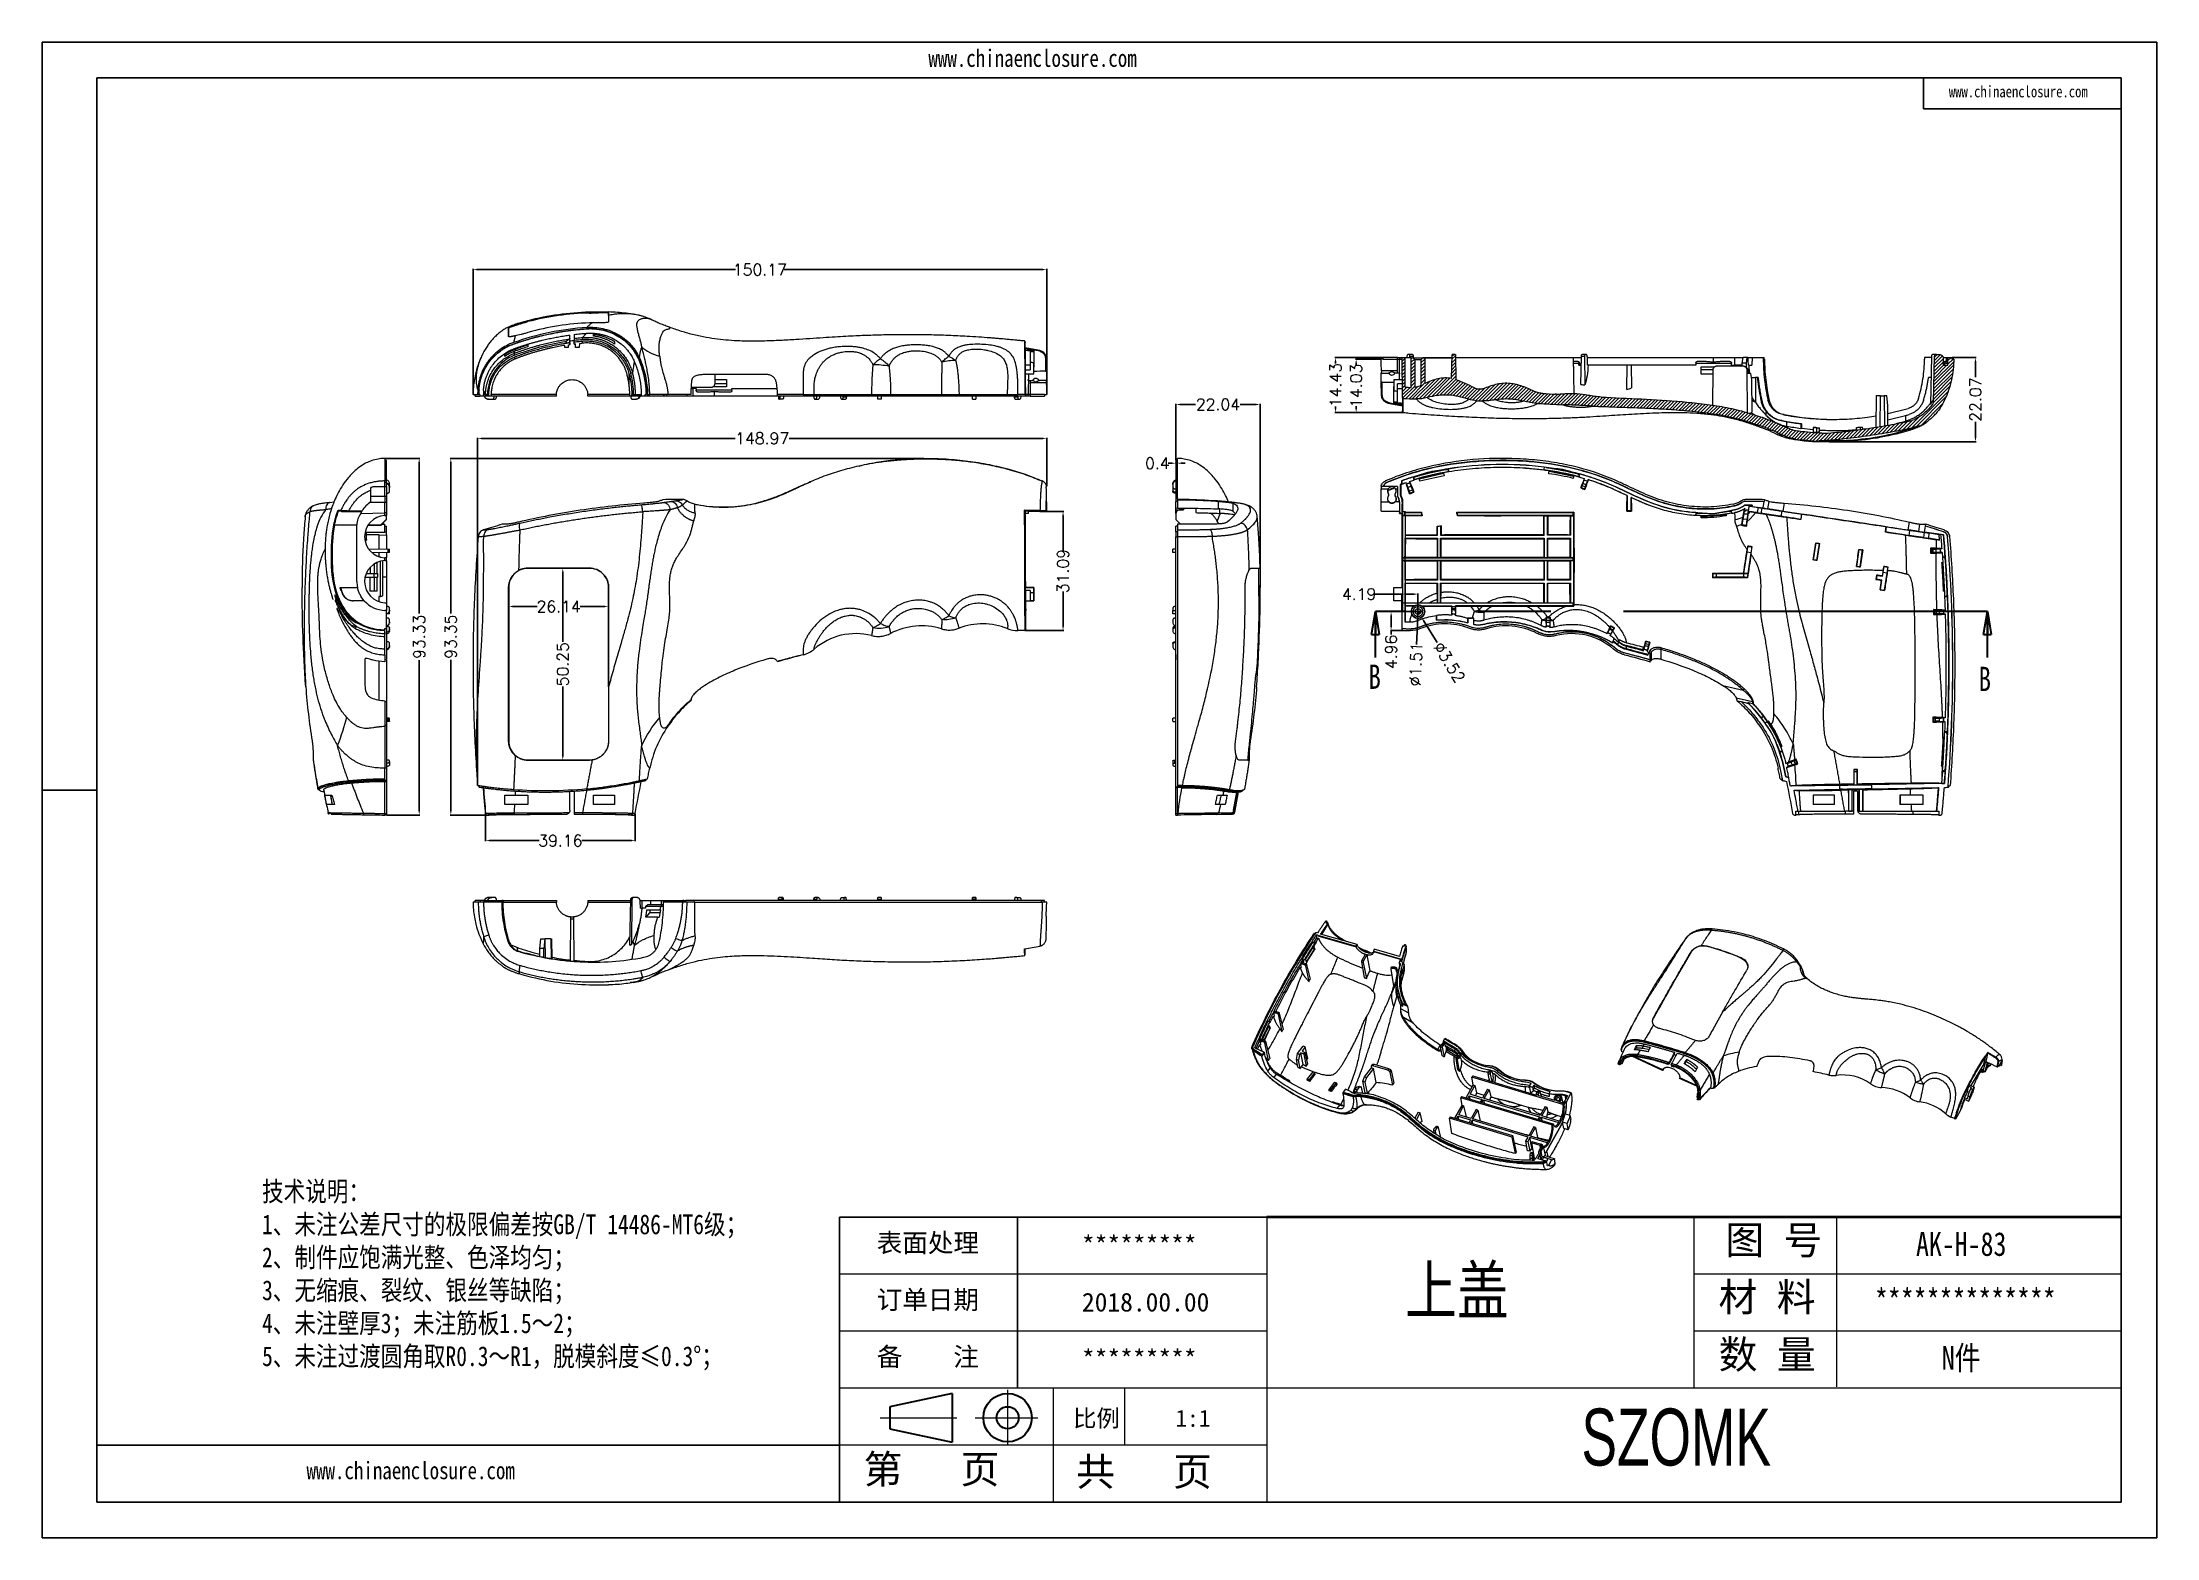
# Model space of a CAD drawing. Header units: inches. Extents: x 1424 to 4050, y 1126 to 1517.
# Drawn here: x 1795 to 2349, y 1126 to 1517 of the extents above; entities that cross this region are included whole.
import ezdxf

# ---------------------------------------------------------------- set-up
doc = ezdxf.new("R2010")
doc.units = ezdxf.units.IN
doc.header["$LTSCALE"] = 15
doc.linetypes.add('CENTER2', pattern=[28.575, 19.05, -3.175, 3.175, -3.175])
doc.linetypes.add('PHANTOM', pattern=[12.7, 6.35, -1.27, 1.27, -1.27, 1.27, -1.27])
doc.layers.add('文字', color=81, linetype='Continuous')
for name, color, linetype, lineweight in [('粗实线', 7, 'Continuous', 30), ('细实线', 3, 'Continuous', 9), ('细点划线', 2, 'CENTER2', 9)]:
    doc.layers.add(name, color=color, linetype=linetype, lineweight=lineweight)
doc.styles.add('SLDTEXTSTYLE0', font='TXT', dxfattribs={"width": 0.75})
doc.styles.get("Standard").update_dxf_attribs({"font": 'txt', "bigfont": 'gbcbig.shx'})
doc.styles.add('宋体', font='', dxfattribs={"width": 0.8, "height": 3.5})
doc.styles.add('长仿宋', font='', dxfattribs={"width": 0.7, "height": 4})
doc.styles.get('宋体').set_extended_font_data('SimSun')
doc.styles.get('长仿宋').set_extended_font_data('SimSun')
doc.dimstyles.new('3', dxfattribs={"dimtxt": 3, "dimasz": 1, "dimexe": 0.18, "dimexo": 0.0625, "dimgap": 0.09, "dimtad": 0, "dimdsep": 46, "dimtxsty": 'Standard', "dimcen": 1, "dimclrd": 3, "dimclre": 3, "dimadec": 0, "dimazin": 2, "dimtfac": 1, "dimtofl": 0, "dimtmove": 0, "dimatfit": 3, "dimfxl": 1, "dimtolj": 1, "dimtzin": 0, "dimarcsym": 0})

msp = doc.modelspace()

# ---------------------------------------------------------------- texts
at = {"color": 7, "linetype": 'Continuous', "char_height": 6.35, "attachment_point": 1, "style": 'SLDTEXTSTYLE0'}
for insert in [(2142.628, 1354.161), (2302.348, 1353.573)]:
    msp.add_mtext('B', dxfattribs=dict(at, insert=insert))
at = {"char_height": 4.90302, "width": 2786.6342, "attachment_point": 1}
for s, insert in [('{\\fSimHei|b0|i0|c134|p49;表面处理}', (2013.92, 1205.288)), ('{\\fSimHei|b0|i0|c134|p49;*********}', (2067.621, 1204.657)), ('{\\fSimHei|b0|i0|c134|p49;订单日期}', (2013.92, 1190.379)), ('{\\fSimHei|b0|i0|c134|p49;2018.00.00}', (2067.621, 1189.748)), ('{\\fSimHei|b0|i0|c134|p49;备    注}', (2013.92, 1175.47)), ('{\\fSimHei|b0|i0|c134|p49;*********}', (2067.621, 1174.84))]:
    msp.add_mtext(s, dxfattribs=dict(at, insert=insert))
at = {"layer": '文字', "color": 0, "attachment_point": 1, "style": '宋体'}
for s, insert, char_height, width in [('www.chinaenclosure.com', (2027.424, 1515.135), 4.55548, 80.03536), ('www.chinaenclosure.com', (2294.548, 1505.647), 3.03698, 53.35691), ('{\\H1.111x;技术说明：\\P1、未注公差尺寸的极限偏差按GB/T 14486-MT6级；\\P2、制件应饱满光整、色泽均匀；\\P3、无缩痕、裂纹、银丝等缺陷；\\P4、未注壁厚3；未注筋板1.5～2；\\P5、未注过渡圆角取R0.3～R1，脱模斜度≤0.3%%D；}', (1853.006, 1218.888), 4.65901, 145.21913), ('{\\H1.111x;AK-H-83}', (2285.961, 1205.624), 5.59081, 64.63608), ('上盖', (2152.204, 1196.648), 12.424, 158.83673), ('{\\H1.111x;**************}', (2275.207, 1190.716), 5.59081, 64.63608), ('{\\H1.111x;N件}', (2292.724, 1175.807), 5.59081, 64.63608), ('www.chinaenclosure.com', (1864.643, 1145.521), 4.55548, 80.03536)]:
    msp.add_mtext(s, dxfattribs=dict(at, insert=insert, char_height=char_height, width=width))
at = {"layer": '粗实线', "insert": (2198.375, 1159.454), "char_height": 14.90883, "width": 167.18782, "attachment_point": 1, "style": '长仿宋'}
msp.add_mtext('{\\fSTXinwei|b0|i0|c134|p2;SZOMK}', dxfattribs=at)
at = {"layer": '细实线', "color": 7, "attachment_point": 1}
for s, insert, char_height, width in [('{\\fSimSun|b0|i0|c134|p54;图 号}', (2236.027, 1207.256), 7.45442, 37.27209), ('{\\fSimSun|b0|i0|c134|p54;材 料   }', (2234.259, 1192.347), 7.45442, 37.27209), ('{\\fSimSun|b0|i0|c134|p54;数 量}', (2234.295, 1177.364), 7.45442, 33.68), ('{\\fSimSun|b0|i0|c134|p54;比例}', (2065.323, 1159.146), 4.47265, 19.63354), ('{\\fSimSun|b0|i0|c134|p54;1:1}', (2092.113, 1159.146), 4.47265, 19.63354), ('{\\fSimSun|b0|i0|c134|p54;第   页}', (2010.47, 1147.321), 7.45442, 55.90813), ('{\\fSimSun|b0|i0|c134|p54; 共   页}', (2061.017, 1146.688), 7.45442, 55.90813)]:
    msp.add_mtext(s, dxfattribs=dict(at, insert=insert, char_height=char_height, width=width))

# ---------------------------------------------------------------- blocks, each defined once
blk = doc.blocks.new('_CLOSED')
at = {"color": 0, "linetype": 'ByBlock', "lineweight": -2}
for p, q in [((-1, 0.166667), (0, 0)), ((-1, 0.166667), (-1, -0.166667)), ((0, 0), (-1, -0.166667)), ((0, 0), (-1, 0))]:
    blk.add_line(p, q, dxfattribs=at)
blk = doc.blocks.new('*D218')
at = {"color": 3, "lineweight": -2}
for p, q in [((1909.43, 1322.54), (1909.43, 1413.54)), ((1910.43, 1413.36), (1976.83, 1413.36)), ((2057.4, 1413.36), (1991.01, 1413.36)), ((2058.4, 1400.82), (2058.4, 1413.54))]:
    blk.add_line(p, q, dxfattribs=at)
at = {"color": 3}
for points in [[(1910.43, 1413.52), (1910.43, 1413.19), (1909.43, 1413.36)], [(2057.4, 1413.52), (2057.4, 1413.19), (2058.4, 1413.36)]]:
    blk.add_solid(points, dxfattribs=at)
at = {"layer": 'Defpoints', "color": 0}
for p in [(2058.4, 1413.36), (2058.4, 1400.76), (1909.43, 1322.48)]:
    blk.add_point(p, dxfattribs=at)
at = {"color": 0, "insert": (1983.92, 1413.36), "char_height": 3, "attachment_point": 5}
blk.add_mtext('\\A1;148.97', dxfattribs=at)
blk = doc.blocks.new('*D219')
at = {"color": 3, "lineweight": -2}
for p, q in [((1908.23, 1424.88), (1908.23, 1457.7)), ((1909.23, 1457.52), (1976.97, 1457.52)), ((2057.4, 1457.52), (1989.65, 1457.52)), ((2058.4, 1424.88), (2058.4, 1457.7))]:
    blk.add_line(p, q, dxfattribs=at)
at = {"color": 3}
for points in [[(1909.23, 1457.69), (1909.23, 1457.36), (1908.23, 1457.52)], [(2057.4, 1457.69), (2057.4, 1457.36), (2058.4, 1457.52)]]:
    blk.add_solid(points, dxfattribs=at)
at = {"layer": 'Defpoints', "color": 0}
for p in [(2058.4, 1457.52), (1908.23, 1424.82), (2058.4, 1424.82)]:
    blk.add_point(p, dxfattribs=at)
at = {"color": 0, "insert": (1983.31, 1457.52), "char_height": 3, "attachment_point": 5}
blk.add_mtext('\\A1;150.17', dxfattribs=at)
blk = doc.blocks.new('*D220')
at = {"color": 3, "lineweight": -2}
for p, q in [((1885.24, 1408.1), (1894.32, 1408.1)), ((1894.14, 1407.1), (1894.14, 1367.52)), ((1894.14, 1315.77), (1894.14, 1355.34)), ((1885.64, 1314.77), (1894.32, 1314.77))]:
    blk.add_line(p, q, dxfattribs=at)
at = {"color": 3}
for points in [[(1893.98, 1407.1), (1894.31, 1407.1), (1894.14, 1408.1)], [(1893.98, 1315.77), (1894.31, 1315.77), (1894.14, 1314.77)]]:
    blk.add_solid(points, dxfattribs=at)
at = {"layer": 'Defpoints', "color": 0}
for p in [(1885.17, 1408.1), (1894.14, 1408.1), (1885.58, 1314.77)]:
    blk.add_point(p, dxfattribs=at)
at = {"color": 0, "insert": (1894.14, 1361.43), "char_height": 3, "attachment_point": 5, "rotation": 90}
blk.add_mtext('\\A1;93.33', dxfattribs=at)
blk = doc.blocks.new('*D221')
at = {"color": 3, "lineweight": -2}
for p, q in [((2026.25, 1408.12), (1902.23, 1408.12)), ((1902.41, 1407.12), (1902.41, 1367.54)), ((1902.41, 1315.77), (1902.41, 1355.36)), ((1912.13, 1314.77), (1902.23, 1314.77))]:
    blk.add_line(p, q, dxfattribs=at)
at = {"color": 3}
for points in [[(1902.24, 1407.12), (1902.58, 1407.12), (1902.41, 1408.12)], [(1902.24, 1315.77), (1902.58, 1315.77), (1902.41, 1314.77)]]:
    blk.add_solid(points, dxfattribs=at)
at = {"layer": 'Defpoints', "color": 0}
for p in [(2026.31, 1408.12), (1902.41, 1314.77), (1912.19, 1314.77)]:
    blk.add_point(p, dxfattribs=at)
at = {"color": 0, "insert": (1902.41, 1361.45), "char_height": 3, "attachment_point": 5, "rotation": 90}
blk.add_mtext('\\A1;93.35', dxfattribs=at)
blk = doc.blocks.new('*D222')
at = {"color": 3, "lineweight": -2}
for p, q in [((1930.7, 1379.39), (1931.9, 1379.39)), ((1931.72, 1378.39), (1931.72, 1360.1)), ((1931.72, 1330.14), (1931.72, 1348.42)), ((1930.7, 1329.14), (1931.9, 1329.14))]:
    blk.add_line(p, q, dxfattribs=at)
at = {"color": 3}
for points in [[(1931.55, 1378.39), (1931.88, 1378.39), (1931.72, 1379.39)], [(1931.55, 1330.14), (1931.88, 1330.14), (1931.72, 1329.14)]]:
    blk.add_solid(points, dxfattribs=at)
at = {"layer": 'Defpoints', "color": 0}
for p in [(1930.64, 1379.39), (1931.72, 1379.39), (1930.64, 1329.14)]:
    blk.add_point(p, dxfattribs=at)
at = {"color": 0, "insert": (1931.72, 1354.26), "char_height": 3, "attachment_point": 5, "rotation": 90}
blk.add_mtext('\\A1;50.25', dxfattribs=at)
blk = doc.blocks.new('*D223')
at = {"color": 3, "lineweight": -2}
for p, q in [((1917.57, 1368.62), (1917.57, 1369.53)), ((1918.57, 1369.35), (1925.05, 1369.35)), ((1942.71, 1369.35), (1936.23, 1369.35)), ((1943.71, 1368.62), (1943.71, 1369.53))]:
    blk.add_line(p, q, dxfattribs=at)
at = {"color": 3}
for points in [[(1918.57, 1369.52), (1918.57, 1369.19), (1917.57, 1369.35)], [(1942.71, 1369.52), (1942.71, 1369.19), (1943.71, 1369.35)]]:
    blk.add_solid(points, dxfattribs=at)
at = {"layer": 'Defpoints', "color": 0}
for p in [(1917.57, 1369.35), (1917.57, 1368.56), (1943.71, 1368.56)]:
    blk.add_point(p, dxfattribs=at)
at = {"color": 0, "insert": (1930.64, 1369.35), "char_height": 3, "attachment_point": 5}
blk.add_mtext('\\A1;26.14', dxfattribs=at)
blk = doc.blocks.new('*D224')
at = {"color": 3, "lineweight": -2}
for p, q in [((2092.21, 1407.65), (2092.21, 1422.41)), ((2093.21, 1422.23), (2097.39, 1422.23)), ((2113.25, 1422.23), (2109.07, 1422.23)), ((2114.25, 1379.47), (2114.25, 1422.41))]:
    blk.add_line(p, q, dxfattribs=at)
at = {"color": 3}
for points in [[(2093.21, 1422.39), (2093.21, 1422.06), (2092.21, 1422.23)], [(2113.25, 1422.39), (2113.25, 1422.06), (2114.25, 1422.23)]]:
    blk.add_solid(points, dxfattribs=at)
at = {"layer": 'Defpoints', "color": 0}
for p in [(2114.25, 1422.23), (2092.21, 1407.59), (2114.25, 1379.4)]:
    blk.add_point(p, dxfattribs=at)
at = {"color": 0, "insert": (2103.23, 1422.23), "char_height": 3, "attachment_point": 5}
blk.add_mtext('\\A1;22.04', dxfattribs=at)
blk = doc.blocks.new('*D225')
at = {"color": 3, "lineweight": -2}
for p, q in [((2091.21, 1406.85), (2090.21, 1406.85)), ((2092.21, 1406.91), (2092.21, 1407.03)), ((2092.61, 1406.91), (2092.61, 1407.03)), ((2093.61, 1406.85), (2094.61, 1406.85))]:
    blk.add_line(p, q, dxfattribs=at)
at = {"color": 3}
for points in [[(2091.21, 1407.02), (2091.21, 1406.69), (2092.21, 1406.85)], [(2093.61, 1407.02), (2093.61, 1406.69), (2092.61, 1406.85)]]:
    blk.add_solid(points, dxfattribs=at)
at = {"layer": 'Defpoints', "color": 0}
for p in [(2092.21, 1406.85), (2092.21, 1406.85), (2092.61, 1406.85)]:
    blk.add_point(p, dxfattribs=at)
at = {"color": 0, "insert": (2087.37, 1406.85), "char_height": 3, "attachment_point": 5}
blk.add_mtext('\\A1;0.4', dxfattribs=at)
blk = doc.blocks.new('*D226')
at = {"color": 3, "lineweight": -2}
for p, q in [((2295.4, 1434.53), (2301.7, 1434.53)), ((2301.52, 1433.53), (2301.52, 1429.34)), ((2301.52, 1413.46), (2301.52, 1417.66)), ((2263.18, 1412.46), (2301.7, 1412.46))]:
    blk.add_line(p, q, dxfattribs=at)
at = {"color": 3}
for points in [[(2301.35, 1433.53), (2301.69, 1433.53), (2301.52, 1434.53)], [(2301.35, 1413.46), (2301.69, 1413.46), (2301.52, 1412.46)]]:
    blk.add_solid(points, dxfattribs=at)
at = {"layer": 'Defpoints', "color": 0}
for p in [(2295.34, 1434.53), (2263.12, 1412.46), (2301.52, 1412.46)]:
    blk.add_point(p, dxfattribs=at)
at = {"color": 0, "insert": (2301.52, 1423.5), "char_height": 3, "attachment_point": 5, "rotation": 90}
blk.add_mtext('\\A1;22.07', dxfattribs=at)
blk = doc.blocks.new('*D227')
at = {"color": 3, "lineweight": -2}
for p, q in [((2145.85, 1434.13), (2139.22, 1434.13)), ((2139.4, 1433.13), (2139.4, 1432.46)), ((2151.65, 1420.1), (2139.22, 1420.1)), ((2139.4, 1421.1), (2139.4, 1421.78))]:
    blk.add_line(p, q, dxfattribs=at)
at = {"color": 3}
for points in [[(2139.24, 1433.13), (2139.57, 1433.13), (2139.4, 1434.13)], [(2139.24, 1421.1), (2139.57, 1421.1), (2139.4, 1420.1)]]:
    blk.add_solid(points, dxfattribs=at)
at = {"layer": 'Defpoints', "color": 0}
for p in [(2139.4, 1434.13), (2145.92, 1434.13), (2151.71, 1420.1)]:
    blk.add_point(p, dxfattribs=at)
at = {"color": 0, "insert": (2139.4, 1427.12), "char_height": 3, "attachment_point": 5, "rotation": 90}
blk.add_mtext('\\A1;14.03', dxfattribs=at)
blk = doc.blocks.new('*D228')
at = {"color": 3, "lineweight": -2}
for p, q in [((2146.43, 1434.53), (2133.84, 1434.53)), ((2134.02, 1433.53), (2134.02, 1432.91)), ((2151.65, 1420.1), (2133.84, 1420.1)), ((2134.02, 1421.1), (2134.02, 1421.73))]:
    blk.add_line(p, q, dxfattribs=at)
at = {"color": 3}
for points in [[(2133.86, 1433.53), (2134.19, 1433.53), (2134.02, 1434.53)], [(2133.86, 1421.1), (2134.19, 1421.1), (2134.02, 1420.1)]]:
    blk.add_solid(points, dxfattribs=at)
at = {"layer": 'Defpoints', "color": 0}
for p in [(2146.49, 1434.53), (2134.02, 1420.1), (2151.71, 1420.1)]:
    blk.add_point(p, dxfattribs=at)
at = {"color": 0, "insert": (2134.02, 1427.32), "char_height": 3, "attachment_point": 5, "rotation": 90}
blk.add_mtext('\\A1;14.43', dxfattribs=at)
blk = doc.blocks.new('*D229')
at = {"color": 3, "lineweight": -2}
for p, q in [((2154.59, 1368.03), (2156.59, 1368.03)), ((2155.59, 1367.03), (2155.59, 1369.03)), ((2155.22, 1359.37), (2155.52, 1366.28))]:
    blk.add_line(p, q, dxfattribs=at)
at = {"color": 3}
blk.add_solid([(2155.35, 1366.29), (2155.68, 1366.27), (2155.56, 1367.28)], dxfattribs=at)
at = {"layer": 'Defpoints', "color": 0}
for p in [(2155.56, 1367.28), (2155.62, 1368.78)]:
    blk.add_point(p, dxfattribs=at)
at = {"color": 0, "insert": (2155, 1354.28), "char_height": 3, "attachment_point": 5, "rotation": 87.5416}
blk.add_mtext('\\A1;∅1.51', dxfattribs=at)
blk = doc.blocks.new('*D230')
at = {"color": 3, "lineweight": -2}
for p, q in [((2154.59, 1368.03), (2156.59, 1368.03)), ((2155.59, 1367.03), (2155.59, 1369.03)), ((2160.59, 1359.92), (2157.04, 1365.68))]:
    blk.add_line(p, q, dxfattribs=at)
at = {"color": 3}
blk.add_solid([(2157.18, 1365.77), (2156.9, 1365.6), (2156.52, 1366.53)], dxfattribs=at)
at = {"layer": 'Defpoints', "color": 0}
for p in [(2154.67, 1369.53), (2156.52, 1366.53)]:
    blk.add_point(p, dxfattribs=at)
at = {"color": 0, "insert": (2163.79, 1354.74), "char_height": 3, "attachment_point": 5, "rotation": 301.6476}
blk.add_mtext('\\A1;∅3.52', dxfattribs=at)
blk = doc.blocks.new('*D231')
at = {"color": 3, "lineweight": -2}
for p, q in [((2151.4, 1368.09), (2151.4, 1372.78)), ((2155.59, 1368.09), (2155.59, 1372.78)), ((2151.4, 1372.6), (2144.26, 1372.6)), ((2154.59, 1372.6), (2152.4, 1372.6))]:
    blk.add_line(p, q, dxfattribs=at)
at = {"color": 3}
for points in [[(2152.4, 1372.77), (2152.4, 1372.44), (2151.4, 1372.6)], [(2154.59, 1372.77), (2154.59, 1372.44), (2155.59, 1372.6)]]:
    blk.add_solid(points, dxfattribs=at)
at = {"layer": 'Defpoints', "color": 0}
for p in [(2151.4, 1372.6), (2151.4, 1368.03), (2155.59, 1368.03)]:
    blk.add_point(p, dxfattribs=at)
at = {"color": 0, "insert": (2140.17, 1372.6), "char_height": 3, "attachment_point": 5}
blk.add_mtext('\\A1;4.19', dxfattribs=at)
blk = doc.blocks.new('*D232')
at = {"color": 3, "lineweight": -2}
for p, q in [((2155.53, 1368.03), (2148.37, 1368.03)), ((2151.54, 1363.07), (2148.37, 1363.07)), ((2148.55, 1367.03), (2148.55, 1364.07)), ((2148.55, 1363.07), (2148.55, 1362.07))]:
    blk.add_line(p, q, dxfattribs=at)
at = {"color": 3}
for points in [[(2148.39, 1367.03), (2148.72, 1367.03), (2148.55, 1368.03)], [(2148.39, 1364.07), (2148.72, 1364.07), (2148.55, 1363.07)]]:
    blk.add_solid(points, dxfattribs=at)
at = {"layer": 'Defpoints', "color": 0}
for p in [(2148.55, 1368.03), (2155.59, 1368.03), (2151.61, 1363.07)]:
    blk.add_point(p, dxfattribs=at)
at = {"color": 0, "insert": (2148.55, 1357.48), "char_height": 3, "attachment_point": 5, "rotation": 90}
blk.add_mtext('\\A1;4.96', dxfattribs=at)
blk = doc.blocks.new('*D233')
at = {"color": 3, "lineweight": -2}
for p, q in [((1911.52, 1315.16), (1911.52, 1307.91)), ((1950.68, 1315.12), (1950.68, 1307.91)), ((1912.52, 1308.09), (1925.51, 1308.09)), ((1949.68, 1308.09), (1936.69, 1308.09))]:
    blk.add_line(p, q, dxfattribs=at)
at = {"color": 3}
for points in [[(1912.52, 1308.25), (1912.52, 1307.92), (1911.52, 1308.09)], [(1949.68, 1308.25), (1949.68, 1307.92), (1950.68, 1308.09)]]:
    blk.add_solid(points, dxfattribs=at)
at = {"layer": 'Defpoints', "color": 0}
for p in [(1911.52, 1315.23), (1950.68, 1315.18), (1950.68, 1308.09)]:
    blk.add_point(p, dxfattribs=at)
at = {"color": 0, "insert": (1931.1, 1308.09), "char_height": 3, "attachment_point": 5}
blk.add_mtext('\\A1;39.16', dxfattribs=at)
blk = doc.blocks.new('*D234')
at = {"color": 3, "lineweight": -2}
for p, q in [((2058.19, 1394.18), (2062.85, 1394.18)), ((2062.67, 1393.18), (2062.67, 1383.97)), ((2062.67, 1364.09), (2062.67, 1373.29)), ((2052.86, 1363.09), (2062.85, 1363.09))]:
    blk.add_line(p, q, dxfattribs=at)
at = {"color": 3}
for points in [[(2062.5, 1393.18), (2062.84, 1393.18), (2062.67, 1394.18)], [(2062.5, 1364.09), (2062.84, 1364.09), (2062.67, 1363.09)]]:
    blk.add_solid(points, dxfattribs=at)
at = {"layer": 'Defpoints', "color": 0}
for p in [(2058.12, 1394.18), (2062.67, 1394.18), (2052.8, 1363.09)]:
    blk.add_point(p, dxfattribs=at)
at = {"color": 0, "insert": (2062.67, 1378.63), "char_height": 3, "attachment_point": 5, "rotation": 90}
blk.add_mtext('\\A1;31.09', dxfattribs=at)

# ---------------------------------------------------------------- dimensions: what is measured, and where the dimension line sits
for base, p1, p2, picture, middle in [((2058.399, 1457.524), (1908.227, 1424.82), (2058.399, 1424.82), '*D219', (1983.313, 1457.524)), ((2114.253, 1422.2271), (2092.2083, 1407.5884), (2114.253, 1379.4034), '*D224', (2103.2307, 1422.2271)), ((2058.399, 1413.358), (1909.432, 1322.482), (2058.399, 1400.755), '*D218', (1983.916, 1413.358)), ((2092.208, 1406.852), (2092.61, 1406.852), (2092.208, 1406.852), '*D225', (2087.368, 1406.852)), ((1917.57, 1369.352), (1943.714, 1368.557), (1917.57, 1368.557), '*D223', (1930.642, 1369.352)), ((1950.675, 1308.087), (1911.517, 1315.226), (1950.675, 1315.182), '*D233', (1931.096, 1308.087))]:
    dim = msp.add_linear_dim(base=base, p1=p1, p2=p2, dimstyle='3')
    dim.commit()
    dim.dimension.update_dxf_attribs({"geometry": picture, "text_midpoint": middle})
for base, p1, p2, picture, middle in [((2134.025, 1420.101), (2146.493, 1434.532), (2151.711, 1420.101), '*D228', (2134.025, 1427.317)), ((2139.402, 1434.13), (2151.711, 1420.101), (2145.917, 1434.13), '*D227', (2139.402, 1427.116)), ((2301.519, 1412.462), (2295.341, 1434.532), (2263.122, 1412.462), '*D226', (2301.519, 1423.497)), ((1894.144, 1408.098), (1885.576, 1314.77), (1885.174, 1408.098), '*D220', (1894.144, 1361.434)), ((1902.409, 1314.77), (2026.308, 1408.124), (1912.19, 1314.77), '*D221', (1902.409, 1361.447)), ((2062.67, 1394.18), (2052.796, 1363.089), (2058.125, 1394.18), '*D234', (2062.67, 1378.635)), ((1931.715, 1379.388), (1930.635, 1329.138), (1930.635, 1379.388), '*D222', (1931.715, 1354.263))]:
    dim = msp.add_linear_dim(base=base, p1=p1, p2=p2, angle=90, dimstyle='3')
    dim.commit()
    dim.dimension.update_dxf_attribs({"geometry": picture, "text_midpoint": middle})
dim = msp.add_linear_dim(base=(2151.405, 1372.604), p1=(2155.593, 1368.031), p2=(2151.405, 1368.031), dimstyle='3')
dim.commit()
dim.dimension.update_dxf_attribs({"geometry": '*D231', "text_midpoint": (2140.169, 1372.604), "dimtype": 160})
dim = msp.add_linear_dim(base=(2148.553, 1368.031), p1=(2151.606, 1363.068), p2=(2155.593, 1368.031), angle=90, dimstyle='3')
dim.commit()
dim.dimension.update_dxf_attribs({"geometry": '*D232', "text_midpoint": (2148.553, 1357.478), "dimtype": 160})
for p1, p2, picture, middle in [((2155.625, 1368.784), (2155.56, 1367.278), '*D229', (2155.002, 1354.281)), ((2154.67, 1369.528), (2156.515, 1366.534), '*D230', (2163.787, 1354.737))]:
    dim = msp.add_diameter_dim_2p(p1=p1, p2=p2, dimstyle='3')
    dim.commit()
    dim.dimension.update_dxf_attribs({"geometry": picture, "text_midpoint": middle, "dimtype": 163})

# ---------------------------------------------------------------- hatches: boundary and pattern name
at = {"linetype": 'Continuous', "lineweight": 0}
h = msp.add_hatch(dxfattribs=at)
h.set_pattern_fill('ANSI31', color=4, scale=0.2, style=0)
h.set_pattern_definition([(45, (-1541.3131, -300.552), (-0.44901281, 0.44901281), [])])
edge = h.paths.add_edge_path(flags=0)
edge.add_spline(control_points=[(2173.095, 1426.478), (2172.839, 1426.373), (2172.57, 1426.298), (2172.298, 1426.249)], knot_values=[0.0000108, 0.0000108, 0.0000108, 0.0000108, 0.00084, 0.00084, 0.00084, 0.00084], weights=[1, 1, 1, 1], degree=3, periodic=0)
edge.add_spline(control_points=[(2172.298, 1426.249), (2172.227, 1426.236), (2172.156, 1426.225), (2172.084, 1426.218), (2171.748, 1426.181), (2171.4, 1426.203), (2171.07, 1426.28), (2170.856, 1426.33), (2170.646, 1426.405), (2170.447, 1426.5)], knot_values=[0.000802, 0.000802, 0.000802, 0.000802, 0.0010161, 0.0010161, 0.0010161, 0.0020322, 0.0020322, 0.0020322, 0.0026882, 0.0026882, 0.0026882, 0.0026882], weights=[1, 1, 1, 1, 1, 1, 1, 1, 1, 1], degree=3, periodic=0)
edge.add_spline(control_points=[(2170.447, 1426.5), (2170.414, 1426.516), (2170.38, 1426.533), (2170.347, 1426.55)], knot_values=[0.0000808, 0.0000808, 0.0000808, 0.0000808, 0.0001919, 0.0001919, 0.0001919, 0.0001919], weights=[1, 1, 1, 1], degree=3, periodic=0)
edge.add_spline(control_points=[(2170.347, 1426.55), (2168.771, 1427.37), (2167.178, 1428.2), (2165.479, 1428.72)], knot_values=[0.0001945, 0.0001945, 0.0001945, 0.0001945, 0.0055245, 0.0055245, 0.0055245, 0.0055245], weights=[1, 1, 1, 1], degree=3, periodic=0)
edge.add_line((2165.479, 1428.72), (2165.365, 1435.279))
edge.add_spline(control_points=[(2165.365, 1435.279), (2165.232, 1435.273), (2165.098, 1435.267), (2164.965, 1435.261), (2164.808, 1435.253), (2164.65, 1435.246), (2164.493, 1435.24)], knot_values=[0.000115, 0.000115, 0.000115, 0.000115, 0.0005148, 0.0005148, 0.0005148, 0.0009878, 0.0009878, 0.0009878, 0.0009878], weights=[1, 1, 1, 1, 1, 1, 1], degree=3, periodic=0)
edge.add_line((2164.493, 1435.24), (2164.384, 1428.999))
edge.add_spline(control_points=[(2164.384, 1428.999), (2163.486, 1429.176), (2162.548, 1429.216), (2161.64, 1429.099), (2160.313, 1428.929), (2159.03, 1428.452), (2157.81, 1427.905), (2157.66, 1427.838), (2157.511, 1427.77), (2157.363, 1427.7)], knot_values=[0.000208, 0.000208, 0.000208, 0.000208, 0.0029535, 0.0029535, 0.0029535, 0.006964, 0.006964, 0.006964, 0.0074518, 0.0074518, 0.0074518, 0.0074518], weights=[1, 1, 1, 1, 1, 1, 1, 1, 1, 1], degree=3, periodic=0)
edge.add_line((2157.363, 1427.7), (2157.351, 1434.432))
edge.add_line((2157.351, 1434.432), (2156.849, 1434.432))
edge.add_line((2156.849, 1434.432), (2156.346, 1433.929))
edge.add_line((2156.346, 1433.929), (2156.346, 1427.207))
edge.add_spline(control_points=[(2156.346, 1427.207), (2156.249, 1427.159), (2156.153, 1427.11), (2156.056, 1427.061)], knot_values=[0.0000508, 0.0000508, 0.0000508, 0.0000508, 0.0003759, 0.0003759, 0.0003759, 0.0003759], weights=[1, 1, 1, 1], degree=3, periodic=0)
edge.add_spline(control_points=[(2156.056, 1427.061), (2155.85, 1426.958), (2155.633, 1426.876), (2155.41, 1426.816), (2155.223, 1426.766), (2155.031, 1426.732), (2154.839, 1426.711)], knot_values=[0.0000087, 0.0000087, 0.0000087, 0.0000087, 0.0006994, 0.0006994, 0.0006994, 0.00128, 0.00128, 0.00128, 0.00128], weights=[1, 1, 1, 1, 1, 1, 1], degree=3, periodic=0)
edge.add_line((2154.839, 1426.711), (2154.839, 1433.929))
edge.add_line((2154.839, 1433.929), (2154.336, 1434.432))
edge.add_line((2154.336, 1434.432), (2153.834, 1434.432))
edge.add_line((2153.834, 1434.432), (2153.834, 1426.703))
edge.add_spline(control_points=[(2153.834, 1426.703), (2153.314, 1426.715), (2152.795, 1426.727), (2152.276, 1426.741)], knot_values=[0.0007293, 0.0007293, 0.0007293, 0.0007293, 0.0022865, 0.0022865, 0.0022865, 0.0022865], weights=[1, 1, 1, 1], degree=3, periodic=0)
edge.add_spline(control_points=[(2152.276, 1426.741), (2152.268, 1427.65), (2152.26, 1428.556), (2152.252, 1429.462), (2152.244, 1430.388), (2152.236, 1431.314), (2152.228, 1432.24), (2152.221, 1433.004), (2152.215, 1433.768), (2152.208, 1434.532)], knot_values=[0.0000596, 0.0000596, 0.0000596, 0.0000596, 0.0027779, 0.0027779, 0.0027779, 0.0055558, 0.0055558, 0.0055558, 0.0078481, 0.0078481, 0.0078481, 0.0078481], weights=[1, 1, 1, 1, 1, 1, 1, 1, 1, 1], degree=3, periodic=0)
edge.add_line((2152.208, 1434.532), (2151.405, 1434.532))
edge.add_line((2151.405, 1434.532), (2151.496, 1424.043))
edge.add_spline(control_points=[(2151.496, 1424.043), (2151.496, 1424.015), (2151.501, 1423.983), (2151.51, 1423.953), (2151.518, 1423.928), (2151.529, 1423.905), (2151.543, 1423.884), (2151.555, 1423.866), (2151.569, 1423.85), (2151.585, 1423.836), (2151.6, 1423.823), (2151.617, 1423.813), (2151.635, 1423.805), (2151.653, 1423.798), (2151.672, 1423.793), (2151.692, 1423.792)], knot_values=[0, 0, 0, 0, 0.0000944, 0.0000944, 0.0000944, 0.0001705, 0.0001705, 0.0001705, 0.0002338, 0.0002338, 0.0002338, 0.0002921, 0.0002921, 0.0002921, 0.0003508, 0.0003508, 0.0003508, 0.0003508], weights=[1, 1, 1, 1, 1, 1, 1, 1, 1, 1, 1, 1, 1, 1, 1, 1], degree=3, periodic=0)
edge.add_spline(control_points=[(2151.692, 1423.792), (2152.846, 1423.742), (2154.002, 1423.703), (2155.157, 1423.667)], knot_values=[0.005162, 0.005162, 0.005162, 0.005162, 0.0086299, 0.0086299, 0.0086299, 0.0086299], weights=[1, 1, 1, 1], degree=3, periodic=0)
edge.add_spline(control_points=[(2155.157, 1423.667), (2155.623, 1423.653), (2156.091, 1423.676), (2156.554, 1423.732), (2157.048, 1423.792), (2157.539, 1423.89), (2158.02, 1424.02)], knot_values=[0.0001544, 0.0001544, 0.0001544, 0.0001544, 0.0015524, 0.0015524, 0.0015524, 0.0030456, 0.0030456, 0.0030456, 0.0030456], weights=[1, 1, 1, 1, 1, 1, 1], degree=3, periodic=0)
edge.add_spline(control_points=[(2158.02, 1424.02), (2159.553, 1424.432), (2161.148, 1424.697), (2162.736, 1424.694), (2164.794, 1424.69), (2166.854, 1424.227), (2168.814, 1423.597)], knot_values=[0.0038744, 0.0038744, 0.0038744, 0.0038744, 0.0086234, 0.0086234, 0.0086234, 0.0147822, 0.0147822, 0.0147822, 0.0147822], weights=[1, 1, 1, 1, 1, 1, 1], degree=3, periodic=0)
edge.add_spline(control_points=[(2168.814, 1423.597), (2169.176, 1423.48), (2169.547, 1423.388), (2169.922, 1423.323), (2170.207, 1423.273), (2170.495, 1423.24), (2170.784, 1423.222), (2170.848, 1423.218), (2170.912, 1423.215), (2170.976, 1423.213)], knot_values=[0.0000189, 0.0000189, 0.0000189, 0.0000189, 0.0011608, 0.0011608, 0.0011608, 0.0020279, 0.0020279, 0.0020279, 0.0022194, 0.0022194, 0.0022194, 0.0022194], weights=[1, 1, 1, 1, 1, 1, 1, 1, 1, 1], degree=3, periodic=0)
edge.add_spline(control_points=[(2170.976, 1423.213), (2171.311, 1423.201), (2171.646, 1423.188), (2171.98, 1423.175), (2172.127, 1423.17), (2172.273, 1423.164), (2172.419, 1423.159)], knot_values=[0.0244549, 0.0244549, 0.0244549, 0.0244549, 0.0254603, 0.0254603, 0.0254603, 0.0258994, 0.0258994, 0.0258994, 0.0258994], weights=[1, 1, 1, 1, 1, 1, 1], degree=3, periodic=0)
edge.add_spline(control_points=[(2172.419, 1423.159), (2172.909, 1423.14), (2173.4, 1423.154), (2173.889, 1423.192), (2174.554, 1423.243), (2175.216, 1423.339), (2175.875, 1423.442)], knot_values=[0.000602, 0.000602, 0.000602, 0.000602, 0.0020718, 0.0020718, 0.0020718, 0.0040692, 0.0040692, 0.0040692, 0.0040692], weights=[1, 1, 1, 1, 1, 1, 1], degree=3, periodic=0)
edge.add_spline(control_points=[(2175.875, 1423.442), (2176.629, 1423.561), (2177.393, 1423.636), (2178.157, 1423.658), (2179.842, 1423.708), (2181.544, 1423.487), (2183.185, 1423.096)], knot_values=[0.0036581, 0.0036581, 0.0036581, 0.0036581, 0.0059427, 0.0059427, 0.0059427, 0.0110257, 0.0110257, 0.0110257, 0.0110257], weights=[1, 1, 1, 1, 1, 1, 1], degree=3, periodic=0)
edge.add_spline(control_points=[(2183.185, 1423.096), (2183.932, 1422.917), (2184.684, 1422.753), (2185.444, 1422.641), (2185.929, 1422.57), (2186.418, 1422.519), (2186.908, 1422.495)], knot_values=[0.0000433, 0.0000433, 0.0000433, 0.0000433, 0.0023472, 0.0023472, 0.0023472, 0.0038191, 0.0038191, 0.0038191, 0.0038191], weights=[1, 1, 1, 1, 1, 1, 1], degree=3, periodic=0)
edge.add_spline(control_points=[(2186.908, 1422.495), (2189.096, 1422.384), (2191.283, 1422.272), (2193.471, 1422.163)], knot_values=[0.0404046, 0.0404046, 0.0404046, 0.0404046, 0.046975, 0.046975, 0.046975, 0.046975], weights=[1, 1, 1, 1], degree=3, periodic=0)
edge.add_spline(control_points=[(2193.471, 1422.163), (2193.551, 1422.159), (2193.631, 1422.156), (2193.711, 1422.152), (2194.742, 1422.107), (2195.775, 1422.095), (2196.807, 1422.053), (2198.361, 1421.99), (2199.911, 1421.854), (2201.464, 1421.788)], knot_values=[0.0028644, 0.0028644, 0.0028644, 0.0028644, 0.0031042, 0.0031042, 0.0031042, 0.006197, 0.006197, 0.006197, 0.0108536, 0.0108536, 0.0108536, 0.0108536], weights=[1, 1, 1, 1, 1, 1, 1, 1, 1, 1], degree=3, periodic=0)
edge.add_spline(control_points=[(2201.464, 1421.788), (2208.388, 1421.498), (2215.323, 1421.387), (2222.236, 1420.899), (2229.794, 1420.365), (2237.445, 1419.331), (2244.603, 1416.845)], knot_values=[0.0549775, 0.0549775, 0.0549775, 0.0549775, 0.0757693, 0.0757693, 0.0757693, 0.0986661, 0.0986661, 0.0986661, 0.0986661], weights=[1, 1, 1, 1, 1, 1, 1], degree=3, periodic=0)
edge.add_spline(control_points=[(2244.603, 1416.845), (2245.589, 1416.502), (2246.569, 1416.138), (2247.538, 1415.747), (2248.129, 1415.509), (2248.716, 1415.259), (2249.299, 1415), (2249.871, 1414.746), (2250.44, 1414.483), (2251.006, 1414.214)], knot_values=[0.000049, 0.000049, 0.000049, 0.000049, 0.0031839, 0.0031839, 0.0031839, 0.0050957, 0.0050957, 0.0050957, 0.006975, 0.006975, 0.006975, 0.006975], weights=[1, 1, 1, 1, 1, 1, 1, 1, 1, 1], degree=3, periodic=0)
edge.add_spline(control_points=[(2251.006, 1414.214), (2252.278, 1413.61), (2253.661, 1413.203), (2255.056, 1413.017)], knot_values=[0.0076878, 0.0076878, 0.0076878, 0.0076878, 0.0119481, 0.0119481, 0.0119481, 0.0119481], weights=[1, 1, 1, 1], degree=3, periodic=0)
edge.add_spline(control_points=[(2255.056, 1413.017), (2256.897, 1412.772), (2258.748, 1412.601), (2260.602, 1412.506)], knot_values=[0.0047441, 0.0047441, 0.0047441, 0.0047441, 0.0103124, 0.0103124, 0.0103124, 0.0103124], weights=[1, 1, 1, 1], degree=3, periodic=0)
edge.add_spline(control_points=[(2260.602, 1412.506), (2260.606, 1412.606), (2260.611, 1412.707), (2260.615, 1412.807)], knot_values=[0.0000093, 0.0000093, 0.0000093, 0.0000093, 0.0003112, 0.0003112, 0.0003112, 0.0003112], weights=[1, 1, 1, 1], degree=3, periodic=0)
edge.add_spline(control_points=[(2260.615, 1412.807), (2262.861, 1412.846), (2265.103, 1413.056), (2267.336, 1413.303), (2269.618, 1413.555), (2271.896, 1413.849), (2274.167, 1414.188), (2278.399, 1414.819), (2282.771, 1415.164), (2286.745, 1416.75)], knot_values=[0.000158, 0.000158, 0.000158, 0.000158, 0.0068977, 0.0068977, 0.0068977, 0.0137814, 0.0137814, 0.0137814, 0.0266267, 0.0266267, 0.0266267, 0.0266267], weights=[1, 1, 1, 1, 1, 1, 1, 1, 1, 1], degree=3, periodic=0)
edge.add_spline(control_points=[(2286.745, 1416.75), (2286.752, 1416.639), (2286.758, 1416.53), (2286.765, 1416.42)], knot_values=[0, 0, 0, 0, 0.0003292, 0.0003292, 0.0003292, 0.0003292], weights=[1, 1, 1, 1], degree=3, periodic=0)
edge.add_spline(control_points=[(2286.765, 1416.42), (2288.222, 1417.172), (2289.571, 1418.182), (2290.703, 1419.369), (2291.831, 1420.551), (2292.773, 1421.939), (2293.456, 1423.423)], knot_values=[0.0074525, 0.0074525, 0.0074525, 0.0074525, 0.0124279, 0.0124279, 0.0124279, 0.0173831, 0.0173831, 0.0173831, 0.0173831], weights=[1, 1, 1, 1, 1, 1, 1], degree=3, periodic=0)
edge.add_spline(control_points=[(2293.456, 1423.423), (2294.174, 1424.982), (2294.739, 1426.621), (2295.139, 1428.291), (2295.37, 1429.257), (2295.546, 1430.237), (2295.666, 1431.224), (2295.784, 1432.187), (2295.847, 1433.159), (2295.855, 1434.13)], knot_values=[0.0001177, 0.0001177, 0.0001177, 0.0001177, 0.0052681, 0.0052681, 0.0052681, 0.0082378, 0.0082378, 0.0082378, 0.0111409, 0.0111409, 0.0111409, 0.0111409], weights=[1, 1, 1, 1, 1, 1, 1, 1, 1, 1], degree=3, periodic=0)
edge.add_line((2295.855, 1434.13), (2295.351, 1434.13))
edge.add_spline(control_points=[(2295.351, 1434.13), (2295.35, 1434.176), (2295.349, 1434.222), (2295.348, 1434.269), (2295.347, 1434.315), (2295.345, 1434.361), (2295.344, 1434.407), (2295.343, 1434.449), (2295.342, 1434.49), (2295.341, 1434.532)], knot_values=[0, 0, 0, 0, 0.0001382, 0.0001382, 0.0001382, 0.0002764, 0.0002764, 0.0002764, 0.0004021, 0.0004021, 0.0004021, 0.0004021], weights=[1, 1, 1, 1, 1, 1, 1, 1, 1, 1], degree=3, periodic=0)
edge.add_line((2295.341, 1434.532), (2294.325, 1434.532))
edge.add_spline(control_points=[(2294.325, 1434.532), (2294.324, 1434.197), (2294.322, 1433.862), (2294.32, 1433.527), (2294.318, 1433.192), (2294.316, 1432.857), (2294.315, 1432.522)], knot_values=[0, 0, 0, 0, 0.001005, 0.001005, 0.001005, 0.00201, 0.00201, 0.00201, 0.00201], weights=[1, 1, 1, 1, 1, 1, 1], degree=3, periodic=0)
edge.add_line((2294.315, 1432.522), (2293.139, 1432.522))
edge.add_spline(control_points=[(2293.139, 1432.522), (2293.134, 1432.825), (2293.129, 1433.128), (2293.124, 1433.43), (2293.119, 1433.733), (2293.113, 1434.035), (2293.108, 1434.338)], knot_values=[0, 0, 0, 0, 0.000908, 0.000908, 0.000908, 0.001816, 0.001816, 0.001816, 0.001816], weights=[1, 1, 1, 1, 1, 1, 1], degree=3, periodic=0)
edge.add_spline(control_points=[(2293.108, 1434.338), (2293.107, 1434.407), (2293.099, 1434.476), (2293.083, 1434.543), (2293.059, 1434.654), (2293.014, 1434.762), (2292.954, 1434.858), (2292.894, 1434.955), (2292.816, 1435.042), (2292.727, 1435.113), (2292.638, 1435.185), (2292.536, 1435.241), (2292.428, 1435.279), (2292.321, 1435.317), (2292.205, 1435.336), (2292.092, 1435.336)], knot_values=[0, 0, 0, 0, 0.0002062, 0.0002062, 0.0002062, 0.0005505, 0.0005505, 0.0005505, 0.0008951, 0.0008951, 0.0008951, 0.0012397, 0.0012397, 0.0012397, 0.0015843, 0.0015843, 0.0015843, 0.0015843], weights=[1, 1, 1, 1, 1, 1, 1, 1, 1, 1, 1, 1, 1, 1, 1, 1], degree=3, periodic=0)
edge.add_line((2292.092, 1435.336), (2291.276, 1435.336))
edge.add_arc((2291.276, 1434.834), 0.502, 90, 179)
edge.add_line((2290.774, 1434.843), (2290.563, 1422.745))
edge.add_spline(control_points=[(2290.563, 1422.745), (2290.134, 1422.087), (2289.643, 1421.466), (2289.101, 1420.898), (2288.121, 1419.869), (2286.949, 1418.993), (2285.681, 1418.351), (2285.643, 1418.332), (2285.605, 1418.313), (2285.566, 1418.294)], knot_values=[0.001916, 0.001916, 0.001916, 0.001916, 0.0042647, 0.0042647, 0.0042647, 0.0085301, 0.0085301, 0.0085301, 0.0086567, 0.0086567, 0.0086567, 0.0086567], weights=[1, 1, 1, 1, 1, 1, 1, 1, 1, 1], degree=3, periodic=0)
edge.add_spline(control_points=[(2285.566, 1418.294), (2281.92, 1417.019), (2278.012, 1416.651), (2274.193, 1416.075), (2272.027, 1415.749), (2269.855, 1415.462), (2267.678, 1415.214), (2265.569, 1414.974), (2263.453, 1414.752), (2261.331, 1414.685)], knot_values=[0.0002034, 0.0002034, 0.0002034, 0.0002034, 0.0117908, 0.0117908, 0.0117908, 0.0183567, 0.0183567, 0.0183567, 0.0247229, 0.0247229, 0.0247229, 0.0247229], weights=[1, 1, 1, 1, 1, 1, 1, 1, 1, 1], degree=3, periodic=0)
edge.add_spline(control_points=[(2261.331, 1414.685), (2259.332, 1414.77), (2257.336, 1414.945), (2255.354, 1415.208)], knot_values=[0.0229828, 0.0229828, 0.0229828, 0.0229828, 0.029015, 0.029015, 0.029015, 0.029015], weights=[1, 1, 1, 1], degree=3, periodic=0)
edge.add_spline(control_points=[(2255.354, 1415.208), (2254.198, 1415.362), (2253.053, 1415.697), (2252.001, 1416.199)], knot_values=[0.0039106, 0.0039106, 0.0039106, 0.0039106, 0.0074085, 0.0074085, 0.0074085, 0.0074085], weights=[1, 1, 1, 1], degree=3, periodic=0)
edge.add_spline(control_points=[(2252.001, 1416.199), (2251.281, 1416.538), (2250.558, 1416.87), (2249.829, 1417.188), (2249.081, 1417.515), (2248.325, 1417.825), (2247.563, 1418.119), (2246.823, 1418.406), (2246.077, 1418.678), (2245.328, 1418.939)], knot_values=[0.0000465, 0.0000465, 0.0000465, 0.0000465, 0.0024328, 0.0024328, 0.0024328, 0.0048832, 0.0048832, 0.0048832, 0.0072638, 0.0072638, 0.0072638, 0.0072638], weights=[1, 1, 1, 1, 1, 1, 1, 1, 1, 1], degree=3, periodic=0)
edge.add_spline(control_points=[(2245.328, 1418.939), (2239.911, 1420.82), (2234.218, 1421.971), (2228.518, 1422.591), (2222.133, 1423.286), (2215.711, 1423.609), (2209.296, 1423.896), (2207.368, 1423.983), (2205.44, 1424.069), (2203.512, 1424.169)], knot_values=[0.0023934, 0.0023934, 0.0023934, 0.0023934, 0.0195934, 0.0195934, 0.0195934, 0.0387355, 0.0387355, 0.0387355, 0.0444866, 0.0444866, 0.0444866, 0.0444866], weights=[1, 1, 1, 1, 1, 1, 1, 1, 1, 1], degree=3, periodic=0)
edge.add_spline(control_points=[(2203.512, 1424.169), (2203.352, 1424.177), (2203.192, 1424.188), (2203.032, 1424.201), (2202.537, 1424.241), (2202.042, 1424.301), (2201.551, 1424.377), (2201.083, 1424.448), (2200.618, 1424.533), (2200.153, 1424.621)], knot_values=[0.0012487, 0.0012487, 0.0012487, 0.0012487, 0.0017299, 0.0017299, 0.0017299, 0.0032206, 0.0032206, 0.0032206, 0.0046382, 0.0046382, 0.0046382, 0.0046382], weights=[1, 1, 1, 1, 1, 1, 1, 1, 1, 1], degree=3, periodic=0)
edge.add_spline(control_points=[(2200.153, 1424.621), (2198.283, 1424.977), (2196.353, 1425.13), (2194.454, 1424.996), (2194.347, 1424.988), (2194.241, 1424.98), (2194.134, 1424.971)], knot_values=[0.001288, 0.001288, 0.001288, 0.001288, 0.0069983, 0.0069983, 0.0069983, 0.0073146, 0.0073146, 0.0073146, 0.0073146], weights=[1, 1, 1, 1, 1, 1, 1], degree=3, periodic=0)
edge.add_spline(control_points=[(2194.134, 1424.971), (2193.582, 1424.923), (2193.03, 1424.884), (2192.477, 1424.878), (2192.145, 1424.874), (2191.813, 1424.881), (2191.483, 1424.903)], knot_values=[0.0000686, 0.0000686, 0.0000686, 0.0000686, 0.0017278, 0.0017278, 0.0017278, 0.0027226, 0.0027226, 0.0027226, 0.0027226], weights=[1, 1, 1, 1, 1, 1, 1], degree=3, periodic=0)
edge.add_spline(control_points=[(2191.483, 1424.903), (2190.423, 1424.973), (2189.363, 1425.044), (2188.303, 1425.115)], knot_values=[0.0030639, 0.0030639, 0.0030639, 0.0030639, 0.0062503, 0.0062503, 0.0062503, 0.0062503], weights=[1, 1, 1, 1], degree=3, periodic=0)
edge.add_spline(control_points=[(2188.303, 1425.115), (2187.956, 1425.138), (2187.61, 1425.187), (2187.271, 1425.263), (2186.873, 1425.353), (2186.481, 1425.481), (2186.111, 1425.653)], knot_values=[0.0001519, 0.0001519, 0.0001519, 0.0001519, 0.0011943, 0.0011943, 0.0011943, 0.0024198, 0.0024198, 0.0024198, 0.0024198], weights=[1, 1, 1, 1, 1, 1, 1], degree=3, periodic=0)
edge.add_spline(control_points=[(2186.111, 1425.653), (2184.835, 1426.239), (2183.54, 1426.8), (2182.195, 1427.204), (2180.889, 1427.596), (2179.503, 1427.821), (2178.141, 1427.754), (2176.777, 1427.686), (2175.424, 1427.34), (2174.139, 1426.878), (2173.788, 1426.752), (2173.441, 1426.618), (2173.095, 1426.477)], knot_values=[0.0023919, 0.0023919, 0.0023919, 0.0023919, 0.0066027, 0.0066027, 0.0066027, 0.01072, 0.01072, 0.01072, 0.0148303, 0.0148303, 0.0148303, 0.0159429, 0.0159429, 0.0159429, 0.0159429], weights=[1, 1, 1, 1, 1, 1, 1, 1, 1, 1, 1, 1, 1], degree=3, periodic=0)

# ---------------------------------------------------------------- linework, layer by layer
for p, q in [((1795.473, 1517.014), (2348.964, 1517.014)), ((1795.473, 1517.014), (1795.473, 1125.657)), ((2348.964, 1517.014), (2348.964, 1125.657)), ((1809.795, 1507.696), (2339.646, 1507.696)), ((1809.795, 1507.696), (1809.795, 1134.975)), ((2287.879, 1507.696), (2287.879, 1499.607)), ((2339.646, 1507.696), (2339.646, 1134.975)), ((2287.879, 1499.607), (2339.646, 1499.607)), ((1809.795, 1321.335), (1795.473, 1321.335)), ((1795.473, 1306.84), (1795.473, 1125.657)), ((2116.013, 1209.519), (2004.197, 1209.519)), ((2004.197, 1134.975), (2004.197, 1209.519)), ((2050.787, 1164.792), (2050.787, 1209.519)), ((2004.197, 1149.883), (1809.795, 1149.883)), ((1809.795, 1134.975), (2339.646, 1134.975)), ((1795.473, 1125.657), (2348.964, 1125.657)), ((1795.473, 1125.657), (2051.719, 1125.657))]:
    msp.add_line(p, q)
at = {"color": 7, "linetype": 'Continuous', "lineweight": 15}
for p, q in [((1938.673, 1446.462), (1938.675, 1446.161)), ((1943.7, 1446.172), (1943.711, 1446.41)), ((1943.711, 1446.399), (1943.7, 1446.147)), ((1950.228, 1445.827), (1950.187, 1445.834)), ((1917.55, 1442.547), (1917.57, 1442.217)), ((1917.57, 1442.204), (1917.55, 1442.539)), ((1922.593, 1444.209), (1922.595, 1443.903)), ((1933.572, 1437.88), (1933.6, 1439.509)), ((1910.328, 1434.536), (1910.344, 1434.573)), ((1919.187, 1434.115), (1919.187, 1434.678)), ((1932.248, 1437.181), (1932.243, 1437.696)), ((1933.243, 1437.181), (1932.248, 1437.181)), ((1932.582, 1438.744), (1932.574, 1438.292)), ((1933.243, 1437.181), (1933.248, 1437.851)), ((1934.721, 1438.594), (1934.713, 1439.039)), ((1934.733, 1438.051), (1934.723, 1438.594)), ((1935.065, 1437.181), (1935.057, 1438.09)), ((1936.054, 1437.181), (1935.065, 1437.181)), ((1936.062, 1438.2), (1936.054, 1437.181)), ((1936.802, 1438.817), (1936.802, 1438.271)), ((2052.606, 1438.833), (2052.605, 1438.837)), ((2056.637, 1436.335), (2052.801, 1437.037)), ((2055.016, 1436.398), (2055.054, 1432.004)), ((2058.067, 1434.249), (2058.125, 1430.925)), ((2058.271, 1434.251), (2058.331, 1430.81)), ((2146.489, 1434.13), (2145.917, 1434.13)), ((2146.489, 1434.13), (2146.493, 1434.532)), ((2146.489, 1434.13), (2150.264, 1434.13)), ((2150.264, 1434.532), (2146.493, 1434.532)), ((2150.232, 1430.412), (2150.264, 1434.13)), ((2150.264, 1434.13), (2150.264, 1434.532)), ((2150.264, 1434.532), (2150.767, 1434.532)), ((2150.264, 1434.13), (2150.767, 1434.13)), ((2150.72, 1428.713), (2150.767, 1434.13)), ((2150.767, 1434.532), (2150.767, 1434.13)), ((2150.767, 1434.532), (2151.405, 1434.532)), ((2151.496, 1424.043), (2151.405, 1434.532)), ((2151.405, 1434.532), (2152.208, 1434.532)), ((2152.276, 1434.532), (2152.208, 1434.532)), ((2153.834, 1434.432), (2152.209, 1434.432)), ((2152.276, 1434.432), (2152.276, 1434.532)), ((2152.287, 1434.532), (2152.627, 1434.532)), ((2153.327, 1435.336), (2152.973, 1435.336)), ((2154.144, 1435.336), (2153.327, 1435.336)), ((2153.486, 1434.432), (2153.491, 1434.843)), ((2153.491, 1434.843), (2154.324, 1434.843)), ((2153.834, 1426.703), (2153.834, 1434.432)), ((2153.834, 1434.432), (2154.336, 1434.432)), ((2154.324, 1434.843), (2154.333, 1434.432)), ((2154.839, 1433.929), (2154.336, 1434.432)), ((2154.839, 1426.712), (2154.839, 1433.929)), ((2156.346, 1433.929), (2154.839, 1433.929)), ((2156.849, 1434.432), (2156.346, 1433.929)), ((2156.346, 1433.929), (2156.346, 1427.207)), ((2156.849, 1434.432), (2157.351, 1434.432)), ((2156.869, 1434.532), (2158.722, 1434.532)), ((2157.351, 1434.432), (2157.351, 1427.706)), ((2157.351, 1434.432), (2164.478, 1434.432)), ((2158.722, 1434.532), (2158.723, 1434.432)), ((2164.384, 1428.999), (2164.493, 1435.24)), ((2165.365, 1435.279), (2165.479, 1428.717)), ((2165.378, 1434.532), (2165.814, 1434.532)), ((2196.197, 1434.432), (2165.379, 1434.432)), ((2193.435, 1434.432), (2193.436, 1434.532)), ((2196.197, 1434.432), (2196.362, 1424.996)), ((2198.202, 1427.454), (2198.368, 1434.843)), ((2198.368, 1434.843), (2199.201, 1434.843)), ((2199.365, 1435.336), (2198.548, 1435.336)), ((2199.201, 1434.843), (2199.279, 1427.367)), ((2199.588, 1435.336), (2199.365, 1435.336)), ((2199.989, 1432.522), (2199.952, 1434.332)), ((2232.874, 1434.532), (2232.875, 1433.354)), ((2238.439, 1434.532), (2238.446, 1432.522)), ((2240.488, 1433.025), (2240.74, 1434.532)), ((2241.665, 1434.532), (2240.74, 1434.532)), ((2241.665, 1434.532), (2241.464, 1433.025)), ((2241.89, 1434.532), (2241.665, 1434.532)), ((2241.89, 1434.532), (2243.09, 1434.532)), ((2243.049, 1434.532), (2243.013, 1432.522)), ((2243.049, 1434.532), (2245.969, 1434.532)), ((2245.969, 1434.532), (2245.969, 1434.13)), ((2245.969, 1434.532), (2246.218, 1434.532)), ((2246.219, 1434.13), (2245.969, 1434.13)), ((2246.219, 1434.13), (2246.218, 1434.532)), ((2246.294, 1434.13), (2246.219, 1434.13)), ((2288.198, 1434.532), (2288.197, 1434.13)), ((2289.965, 1434.532), (2288.198, 1434.532)), ((2289.97, 1434.843), (2289.75, 1422.237)), ((2291.269, 1435.336), (2290.472, 1435.336)), ((2290.563, 1422.745), (2290.774, 1434.843)), ((2291.276, 1435.336), (2292.091, 1435.336)), ((2293.156, 1434.532), (2293.085, 1434.532)), ((2293.15, 1433.185), (2293.156, 1434.532)), ((2293.943, 1433.527), (2293.949, 1434.532)), ((2294.315, 1432.522), (2294.325, 1434.532)), ((2294.325, 1434.532), (2295.341, 1434.532)), ((2295.855, 1434.13), (2295.351, 1434.13)), ((1949.136, 1426.904), (1949.135, 1430.033)), ((1971.578, 1427.726), (1971.598, 1430.046)), ((1971.587, 1428.79), (1974.604, 1428.79)), ((2052.839, 1432.634), (2054.049, 1432.634)), ((2052.851, 1431.284), (2054.049, 1431.284)), ((2052.86, 1430.237), (2055.054, 1430.237)), ((2053.596, 1430.237), (2053.549, 1424.82)), ((2053.585, 1428.538), (2054.729, 1428.538)), ((2054.049, 1433.222), (2054.049, 1431.284)), ((2054.084, 1428.538), (2054.051, 1424.82)), ((2054.686, 1428.538), (2054.686, 1428.538)), ((2055.054, 1430.237), (2055.029, 1433.151)), ((2058.371, 1428.538), (2056.378, 1428.538)), ((2145.945, 1430.412), (2147.938, 1430.412)), ((2146.044, 1424.699), (2145.984, 1428.14)), ((2150.237, 1431.01), (2146.073, 1431.01)), ((2146.249, 1424.701), (2146.191, 1428.025)), ((2151.455, 1428.713), (2149.261, 1428.713)), ((2149.261, 1428.713), (2149.286, 1425.799)), ((2150.73, 1430.412), (2149.586, 1430.412)), ((2149.629, 1430.412), (2149.629, 1430.412)), ((2196.213, 1433.527), (2197.337, 1433.527)), ((2197.732, 1432.928), (2196.223, 1432.929)), ((2196.238, 1432.07), (2196.341, 1432.07)), ((2196.311, 1431.266), (2196.252, 1431.266)), ((2197.337, 1433.527), (2197.351, 1433.527)), ((2197.724, 1432.522), (2198.316, 1432.522)), ((2197.747, 1433.025), (2197.732, 1432.928)), ((2197.747, 1433.025), (2197.839, 1433.025)), ((2197.839, 1433.025), (2197.837, 1432.522)), ((2200.117, 1432.522), (2199.989, 1432.522)), ((2210.254, 1426.14), (2210.365, 1432.522)), ((2211.37, 1432.522), (2210.365, 1432.522)), ((2211.37, 1432.522), (2211.474, 1426.553)), ((2228.304, 1433.025), (2228.304, 1432.927)), ((2232.746, 1431.266), (2229.711, 1431.266)), ((2232.728, 1430.161), (2229.711, 1430.161)), ((2232.738, 1431.225), (2232.658, 1422.066)), ((2240.753, 1432.221), (2233.743, 1432.221)), ((2237.651, 1433.025), (2237.651, 1432.926)), ((2240.472, 1432.221), (2240.488, 1433.025)), ((2241.464, 1433.025), (2240.488, 1433.025)), ((2240.898, 1432.221), (2240.753, 1432.221)), ((2241.464, 1433.025), (2241.479, 1432.038)), ((2241.852, 1420.05), (2241.768, 1431.225)), ((2241.916, 1431.225), (2241.768, 1431.225)), ((2241.916, 1431.225), (2241.925, 1430.311)), ((2242.74, 1430.311), (2241.925, 1430.311)), ((2242.077, 1432.522), (2242.058, 1433.536)), ((2242.233, 1432.522), (2242.077, 1432.522)), ((2242.233, 1432.522), (2242.27, 1430.311)), ((2242.233, 1432.522), (2243.013, 1432.522)), ((2242.978, 1428.804), (2242.74, 1430.311)), ((2242.899, 1429.306), (2243.91, 1429.306)), ((2243.062, 1420.299), (2242.978, 1428.804)), ((2243.91, 1429.306), (2243.902, 1422.802)), ((2244.418, 1429.306), (2243.91, 1429.306)), ((2244.626, 1429.306), (2244.418, 1429.306)), ((2289.873, 1429.306), (2289.238, 1429.306)), ((2293.45, 1432.925), (2293.133, 1432.925)), ((2293.139, 1432.522), (2294.315, 1432.522)), ((2293.45, 1432.925), (2293.555, 1433.025)), ((2293.555, 1433.025), (2294.166, 1433.025)), ((2294.067, 1433.527), (2294.147, 1433.527)), ((2294.166, 1433.025), (2294.163, 1432.522)), ((1908.728, 1424.82), (1908.739, 1424.415)), ((1909.432, 1424.82), (1909.738, 1424.82)), ((1909.966, 1424.82), (1909.977, 1424.418)), ((1910.935, 1424.418), (1910.935, 1424.82)), ((1911.516, 1424.418), (1911.516, 1424.82)), ((1912.017, 1424.924), (1912.017, 1424.82)), ((1912.017, 1424.82), (1912.364, 1424.82)), ((1912.017, 1424.418), (1912.017, 1424.82)), ((1912.364, 1424.418), (1912.017, 1424.418)), ((1912.252, 1423.614), (1913.24, 1423.614)), ((1912.364, 1424.82), (1912.364, 1424.863)), ((1912.364, 1424.418), (1912.364, 1424.82)), ((1912.976, 1424.82), (1912.978, 1424.948)), ((1912.976, 1424.82), (1912.976, 1424.418)), ((1930.037, 1424.418), (1913.038, 1424.418)), ((1913.24, 1423.614), (1913.843, 1423.614)), ((1913.742, 1424.108), (1913.748, 1424.418)), ((1914.346, 1424.108), (1914.351, 1424.418)), ((1930.037, 1424.418), (1930.037, 1424.82)), ((1938.269, 1424.418), (1938.269, 1424.82)), ((1949.196, 1424.418), (1938.269, 1424.418)), ((1949.258, 1424.418), (1949.257, 1424.82)), ((1949.531, 1424.418), (1949.538, 1424.108)), ((1949.796, 1424.418), (1949.796, 1424.82)), ((1949.796, 1424.82), (1950.181, 1424.82)), ((1950.181, 1424.418), (1949.796, 1424.418)), ((1950.013, 1423.614), (1950.855, 1423.614)), ((1950.181, 1424.418), (1950.181, 1424.82)), ((1950.675, 1424.819), (1950.675, 1424.418)), ((1952.279, 1424.82), (1952.279, 1424.418)), ((1953.301, 1424.418), (1953.301, 1424.82)), ((1953.707, 1424.82), (1953.906, 1424.82)), ((1953.994, 1424.82), (1953.994, 1424.418)), ((1958.021, 1424.82), (1958.096, 1424.82)), ((1958.096, 1424.82), (1958.346, 1424.82)), ((1958.831, 1424.82), (1958.831, 1424.418)), ((1964.152, 1424.82), (1964.152, 1424.418)), ((1965.281, 1426.428), (1965.748, 1426.428)), ((1965.298, 1426.729), (1970.573, 1426.729)), ((1965.877, 1424.418), (1965.87, 1426.428)), ((1966.665, 1425.925), (1966.665, 1426.024)), ((1971.442, 1424.418), (1971.441, 1425.596)), ((1971.57, 1427.684), (1974.604, 1427.684)), ((1976.011, 1425.925), (1976.011, 1426.023)), ((1987.919, 1424.418), (1987.919, 1424.82)), ((1988.169, 1424.418), (1988.176, 1424.108)), ((1988.311, 1423.614), (1988.44, 1423.614)), ((1997.45, 1424.418), (1997.458, 1424.108)), ((1997.557, 1424.82), (2012.551, 1424.82)), ((1997.697, 1423.614), (1997.84, 1423.614)), ((2004.728, 1423.614), (2004.951, 1423.614)), ((2004.951, 1423.614), (2005.768, 1423.614)), ((2005.114, 1424.108), (2005.111, 1424.418)), ((2005.948, 1424.108), (2005.114, 1424.108)), ((2005.955, 1424.418), (2005.948, 1424.108)), ((2017.551, 1424.82), (2030.832, 1424.82)), ((2035.446, 1424.82), (2048.062, 1424.82)), ((2049.992, 1424.108), (2049.985, 1424.418)), ((2050.825, 1424.108), (2049.992, 1424.108)), ((2050.172, 1423.614), (2050.989, 1423.614)), ((2050.828, 1424.418), (2050.825, 1424.108)), ((2050.989, 1423.614), (2051.342, 1423.614)), ((2053.549, 1424.418), (2052.745, 1424.418)), ((2053.549, 1424.418), (2053.549, 1424.82)), ((2054.051, 1424.82), (2053.549, 1424.82)), ((2054.051, 1424.418), (2053.549, 1424.418)), ((2054.051, 1424.82), (2054.051, 1424.418)), ((2057.826, 1424.82), (2054.051, 1424.82)), ((2054.051, 1424.418), (2057.822, 1424.418)), ((2054.078, 1427.941), (2058.242, 1427.941)), ((2057.826, 1424.82), (2057.822, 1424.418)), ((2057.826, 1424.82), (2058.399, 1424.82)), ((2147.678, 1422.615), (2151.515, 1421.913)), ((2149.299, 1422.552), (2149.261, 1426.946)), ((2151.464, 1427.666), (2150.266, 1427.666)), ((2150.266, 1425.728), (2150.266, 1427.666)), ((2151.476, 1426.317), (2150.266, 1426.317)), ((2245.447, 1423.013), (2245.656, 1423.013)), ((2247.206, 1423.377), (2247.502, 1423.377)), ((2275.542, 1424.482), (2275.461, 1416.288)), ((2276.662, 1424.482), (2275.542, 1424.482)), ((2276.582, 1416.476), (2276.662, 1424.482)), ((2276.662, 1424.482), (2277.655, 1424.482)), ((2277.655, 1424.482), (2277.713, 1416.666)), ((2278.324, 1424.482), (2277.655, 1424.482)), ((2278.572, 1421.97), (2278.324, 1424.482)), ((2289.75, 1422.237), (2290.578, 1423.601)), ((2242.764, 1420.037), (2242.41, 1419.871)), ((2246.77, 1419.373), (2246.771, 1420.299)), ((2250.806, 1418.002), (2250.599, 1418.002)), ((2251.421, 1419.581), (2251.107, 1419.581)), ((2252.113, 1416.495), (2252.114, 1417.726)), ((2255.768, 1417.199), (2255.777, 1415.895)), ((2255.976, 1417.199), (2255.768, 1417.199)), ((2255.976, 1417.199), (2255.985, 1415.989)), ((2278.623, 1416.819), (2278.572, 1421.97)), ((2278.593, 1419.825), (2283.901, 1421.146)), ((2278.609, 1418.252), (2283.23, 1419.345)), ((2283.23, 1419.345), (2283.228, 1417.881)), ((2290.704, 1419.37), (2291.065, 1419.77)), ((2255.985, 1415.989), (2259.05, 1415.684)), ((2259.06, 1416.182), (2259.036, 1414.946)), ((2259.72, 1416.183), (2259.06, 1416.182)), ((2260.03, 1414.872), (2260.012, 1416.075)), ((2260.012, 1416.075), (2260.678, 1416.075)), ((2260.615, 1412.807), (2260.602, 1412.506)), ((2260.602, 1412.468), (2260.615, 1412.774)), ((2260.602, 1412.506), (2260.602, 1412.488)), ((2260.698, 1415.037), (2260.678, 1416.075)), ((2265.643, 1412.488), (2265.64, 1412.789)), ((2270.36, 1415.568), (2270.372, 1416.198)), ((2271.324, 1416.328), (2271.333, 1415.697)), ((2271.324, 1416.328), (2271.991, 1416.328)), ((2272.001, 1415.786), (2271.991, 1416.328)), ((2272.001, 1415.821), (2273.113, 1415.933)), ((2281.722, 1414.742), (2281.72, 1415.047)), ((2286.745, 1416.749), (2286.745, 1416.74)), ((2286.745, 1416.749), (2286.765, 1416.42)), ((2286.745, 1416.72), (2286.765, 1416.388)), ((1885.579, 1407.61), (1885.174, 1407.618)), ((2092.61, 1407.618), (2092.206, 1407.61)), ((2188.656, 1405.883), (2188.564, 1405.23)), ((1885.576, 1401.775), (1885.174, 1401.781)), ((1885.174, 1400.755), (1885.576, 1400.755)), ((1885.174, 1398.244), (1885.174, 1400.755)), ((1885.576, 1400.755), (1885.576, 1398.244)), ((1886.36, 1400.831), (1886.38, 1400.932)), ((1886.38, 1400.932), (1886.38, 1401.5)), ((1886.38, 1400.777), (1886.38, 1400.932)), ((1886.38, 1399.529), (1886.38, 1400.5)), ((2091.404, 1401.247), (2091.404, 1400.634)), ((2091.404, 1400.634), (2091.404, 1399.826)), ((2146.489, 1400.755), (2145.917, 1400.755)), ((2150.237, 1400.728), (2146.073, 1400.728)), ((2146.489, 1400.755), (2146.493, 1400.755)), ((2150.264, 1400.755), (2146.493, 1400.755)), ((2147.349, 1401.775), (2147.35, 1401.781)), ((2149.553, 1400.345), (2149.54, 1400.333)), ((2150.264, 1400.755), (2150.237, 1400.728)), ((2150.264, 1400.755), (2150.264, 1398.244)), ((2151.338, 1401.414), (2151.072, 1401.325)), ((2151.305, 1402.282), (2151.305, 1401.529)), ((2151.305, 1402.282), (2151.34, 1402.258)), ((2151.305, 1401.529), (2151.312, 1401.532)), ((2151.312, 1401.532), (2151.334, 1401.424)), ((2151.34, 1402.258), (2151.34, 1401.395)), ((2152.576, 1401.449), (2152.454, 1401.785)), ((2152.609, 1401.449), (2152.576, 1401.449)), ((2153.327, 1399.529), (2152.973, 1400.5)), ((2153.373, 1402.089), (2153.493, 1401.758)), ((2153.493, 1401.758), (2153.467, 1401.738)), ((2153.798, 1400.777), (2154.144, 1399.826)), ((2154.378, 1403.28), (2154.378, 1403.28)), ((2154.378, 1403.28), (2154.517, 1402.628)), ((2154.517, 1402.628), (2154.539, 1402.521)), ((2154.808, 1402.57), (2154.55, 1402.484)), ((2154.859, 1403.436), (2158.726, 1404.621)), ((2154.859, 1403.436), (2154.879, 1403.338)), ((2162.305, 1404.172), (2155.943, 1402.683)), ((2158.722, 1404.638), (2158.726, 1404.621)), ((2158.726, 1404.621), (2162.981, 1405.344)), ((2162.981, 1405.344), (2163.002, 1405.245)), ((2163.62, 1404.756), (2163.479, 1405.419)), ((2163.62, 1404.756), (2163.642, 1404.649)), ((2163.658, 1404.578), (2163.651, 1404.607)), ((2188.564, 1405.23), (2188.549, 1405.122)), ((2196.326, 1403.416), (2189.907, 1404.675)), ((2193.432, 1405.262), (2193.436, 1405.279)), ((2193.432, 1405.262), (2197.351, 1404.206)), ((2197.337, 1404.11), (2197.351, 1404.206)), ((2197.747, 1403.416), (2197.732, 1403.308)), ((2197.747, 1403.416), (2197.839, 1404.065)), ((2198.202, 1400.385), (2198.368, 1400.463)), ((2198.368, 1400.463), (2199.201, 1400.159)), ((2198.548, 1400.932), (2198.755, 1401.5)), ((2199.365, 1400.634), (2198.548, 1400.932)), ((2199.062, 1402.49), (2199.19, 1402.839)), ((2199.086, 1402.462), (2199.062, 1402.49)), ((2199.167, 1402.788), (2199.19, 1402.839)), ((2199.588, 1401.247), (2199.365, 1400.634)), ((2199.989, 1402.207), (2199.952, 1402.197)), ((2200.117, 1402.558), (2199.989, 1402.207)), ((2200.117, 1402.558), (2200.102, 1402.504)), ((1870.749, 1396.604), (1870.53, 1396.524)), ((1870.749, 1396.604), (1871.836, 1396.713)), ((1885.174, 1396.578), (1881.22, 1396.578)), ((1881.456, 1396.737), (1881.456, 1399.784)), ((1881.456, 1398.234), (1885.174, 1398.244)), ((1885.174, 1398.244), (1885.174, 1396.578)), ((1885.174, 1398.244), (1885.576, 1398.244)), ((1885.576, 1396.578), (1885.174, 1396.578)), ((1885.174, 1393.833), (1885.174, 1396.578)), ((1885.576, 1399.047), (1885.886, 1399.054)), ((1885.576, 1398.244), (1885.576, 1396.578)), ((1885.576, 1396.578), (1885.576, 1393.833)), ((2058.371, 1396.737), (2058.371, 1399.784)), ((2091.404, 1399.826), (2091.404, 1399.529)), ((2091.898, 1400.159), (2092.208, 1400.152)), ((2091.898, 1399.357), (2092.208, 1399.354)), ((2091.898, 1399.054), (2091.898, 1399.357)), ((2092.208, 1399.047), (2091.898, 1399.054)), ((2092.61, 1396.85), (2092.206, 1396.843)), ((2092.61, 1396.81), (2092.208, 1396.803)), ((2092.208, 1395.138), (2092.208, 1396.803)), ((2092.208, 1395.138), (2092.61, 1395.136)), ((2092.61, 1397.353), (2092.61, 1397.311)), ((2092.61, 1397.311), (2092.61, 1396.81)), ((2092.61, 1396.81), (2092.61, 1395.136)), ((2094.218, 1395.119), (2094.218, 1394.638)), ((2097.434, 1395.07), (2097.434, 1393.919)), ((2102.155, 1397.037), (2100.75, 1397.113)), ((2103.364, 1394.895), (2103.364, 1396.881)), ((2107.159, 1396.392), (2107.159, 1394.294)), ((2145.945, 1396.737), (2145.945, 1399.784)), ((2145.945, 1396.737), (2147.938, 1396.737)), ((2145.971, 1400.125), (2147.793, 1400.125)), ((2147.658, 1399.651), (2147.64, 1399.653)), ((2147.801, 1398.094), (2147.771, 1398.112)), ((2147.801, 1398.998), (2147.778, 1398.985)), ((2150.73, 1396.737), (2149.586, 1396.737)), ((2149.745, 1398.982), (2149.716, 1398.998)), ((2149.751, 1398.114), (2149.716, 1398.094)), ((2149.73, 1400.125), (2150.232, 1400.125)), ((2150.232, 1400.125), (2150.232, 1398.234)), ((2150.232, 1398.234), (2150.264, 1398.244)), ((2150.767, 1396.578), (2150.732, 1396.578)), ((2150.767, 1396.578), (2150.767, 1393.833)), ((2151.07, 1398.472), (2151.005, 1398.455)), ((2151.573, 1396.578), (2151.493, 1396.578)), ((2154.144, 1399.826), (2153.327, 1399.529)), ((2153.406, 1398.873), (2153.491, 1399.054)), ((2153.491, 1399.054), (2154.324, 1399.357)), ((2154.324, 1399.357), (2154.502, 1399.274)), ((2199.201, 1400.159), (2199.279, 1399.992)), ((2210.362, 1398.337), (2210.365, 1398.375)), ((2210.365, 1398.375), (2210.365, 1394.413)), ((2211.37, 1397.9), (2211.373, 1397.86)), ((2211.37, 1394.413), (2211.37, 1397.9)), ((2238.242, 1395.661), (2238.244, 1395.668)), ((2240.352, 1396.57), (2240.353, 1396.564)), ((2241.11, 1394.965), (2240.986, 1394.136)), ((2241.066, 1395.807), (2241.054, 1395.842)), ((2241.204, 1396.837), (2241.207, 1396.844)), ((2242.073, 1394.234), (2242.269, 1395.541)), ((2242.233, 1395.683), (2242.077, 1394.638)), ((2242.233, 1395.683), (2242.276, 1395.663)), ((2242.233, 1395.683), (2243.013, 1395.567)), ((2242.364, 1395.646), (2244.626, 1395.31)), ((2243.05, 1395.813), (2243.013, 1395.567)), ((2243.049, 1395.572), (2243.013, 1395.567)), ((2243.049, 1395.572), (2243.09, 1395.848)), ((2243.049, 1395.572), (2245.969, 1395.138)), ((2243.09, 1395.848), (2243.05, 1395.813)), ((2244.626, 1395.31), (2244.418, 1393.919)), ((2245.447, 1393.721), (2245.656, 1395.123)), ((2245.969, 1395.138), (2246.218, 1396.803)), ((2245.969, 1395.138), (2245.969, 1395.136)), ((2246.219, 1396.81), (2246.218, 1396.803)), ((2246.294, 1397.311), (2246.219, 1396.81)), ((2247.206, 1394.895), (2247.502, 1396.881)), ((2251.421, 1396.392), (2251.107, 1394.294)), ((1871.999, 1390.716), (1877.838, 1390.716)), ((1875.743, 1394.41), (1879.184, 1394.38)), ((1875.745, 1394.209), (1879.069, 1394.18)), ((1877.838, 1375.87), (1877.838, 1390.716)), ((1878.836, 1393.722), (1885.174, 1393.833)), ((1884.069, 1390.597), (1880.67, 1390.53)), ((1880.776, 1390.695), (1884.069, 1390.743)), ((1884.069, 1390.743), (1885.576, 1392.256)), ((1885.576, 1392.118), (1884.069, 1390.597)), ((1884.069, 1390.597), (1884.069, 1390.743)), ((1884.335, 1390.866), (1885.174, 1390.864)), ((1885.098, 1393.149), (1885.174, 1393.15)), ((1885.476, 1393.152), (1885.136, 1393.149)), ((1885.576, 1393.833), (1885.174, 1393.833)), ((1885.174, 1393.15), (1885.174, 1393.833)), ((1885.174, 1393.15), (1885.576, 1393.153)), ((1885.174, 1390.363), (1885.174, 1390.864)), ((1885.174, 1388.817), (1885.174, 1390.363)), ((1885.174, 1390.363), (1885.576, 1390.355)), ((1885.576, 1393.833), (1885.576, 1393.153)), ((1885.576, 1392.256), (1885.576, 1393.153)), ((1885.576, 1392.118), (1885.576, 1392.256)), ((1885.576, 1388.819), (1885.576, 1390.355)), ((2052.792, 1390.716), (2052.843, 1390.716)), ((2052.843, 1390.716), (2052.843, 1393.722)), ((2053.604, 1393.722), (2052.843, 1393.722)), ((2052.843, 1375.87), (2052.843, 1390.716)), ((2058.067, 1394.209), (2058.125, 1394.18)), ((2058.271, 1394.41), (2058.331, 1394.38)), ((2092.208, 1394.686), (2094.218, 1394.651)), ((2092.208, 1393.624), (2092.208, 1392.118)), ((2092.208, 1392.118), (2093.449, 1390.866)), ((2092.61, 1390.363), (2092.208, 1390.355)), ((2092.61, 1390.864), (2092.61, 1389.391)), ((2094.218, 1394.638), (2093.205, 1394.629)), ((2101.413, 1393.708), (2101.269, 1393.81)), ((2103.432, 1390.968), (2103.025, 1391.706)), ((2107.159, 1394.294), (2107.822, 1393.636)), ((2150.711, 1393.722), (2150.767, 1393.833)), ((2150.711, 1393.722), (2151.472, 1393.722)), ((2150.767, 1393.833), (2151.571, 1393.833)), ((2151.472, 1393.722), (2151.515, 1393.722)), ((2151.472, 1390.716), (2151.472, 1393.722)), ((2151.507, 1390.716), (2151.472, 1390.716)), ((2151.472, 1375.87), (2151.472, 1390.716)), ((2151.573, 1394.225), (2151.482, 1394.134)), ((2152.184, 1394.133), (2151.482, 1394.134)), ((2151.507, 1390.716), (2151.507, 1375.87)), ((2151.571, 1393.833), (2151.515, 1393.722)), ((2151.57, 1393.149), (2151.571, 1393.15)), ((2151.57, 1393.149), (2152.185, 1393.149)), ((2151.571, 1393.833), (2151.571, 1393.153)), ((2152.181, 1393.153), (2151.571, 1393.153)), ((2151.571, 1393.15), (2151.571, 1393.153)), ((2152.181, 1393.153), (2152.184, 1394.133)), ((2152.182, 1393.152), (2152.181, 1393.153)), ((2152.184, 1393.956), (2152.182, 1393.152)), ((2156.583, 1393.152), (2152.182, 1393.152)), ((2152.276, 1394.225), (2152.184, 1394.133)), ((2152.276, 1394.048), (2152.184, 1393.956)), ((2152.184, 1393.956), (2156.415, 1393.956)), ((2152.185, 1393.149), (2152.276, 1393.058)), ((2156.415, 1393.956), (2156.493, 1394.053)), ((2156.415, 1393.956), (2156.583, 1393.152)), ((2156.706, 1393.052), (2156.583, 1393.152)), ((2160.718, 1390.253), (2160.597, 1390.289)), ((2161.522, 1390.424), (2160.718, 1390.253)), ((2160.718, 1388.031), (2160.718, 1390.253)), ((2161.643, 1390.512), (2161.522, 1390.424)), ((2161.522, 1390.424), (2161.522, 1388.031)), ((2165.739, 1394.061), (2165.868, 1393.956)), ((2166.041, 1393.152), (2165.868, 1393.956)), ((2165.868, 1393.956), (2196.197, 1393.956)), ((2166.041, 1393.152), (2165.955, 1393.045)), ((2196.197, 1393.152), (2166.041, 1393.152)), ((2188.542, 1393.046), (2188.657, 1393.103)), ((2188.657, 1393.103), (2189.461, 1393.103)), ((2188.657, 1388.031), (2188.657, 1393.103)), ((2189.461, 1393.103), (2189.574, 1393.047)), ((2189.461, 1388.031), (2189.461, 1393.103)), ((2195.386, 1393.051), (2195.491, 1393.103)), ((2195.491, 1393.103), (2196.295, 1393.103)), ((2195.491, 1393.103), (2195.491, 1388.031)), ((2196.391, 1394.054), (2196.197, 1393.956)), ((2196.197, 1393.152), (2196.197, 1393.956)), ((2196.197, 1393.152), (2196.295, 1393.103)), ((2196.295, 1393.103), (2196.295, 1382.154)), ((2210.254, 1394.301), (2210.365, 1394.413)), ((2211.37, 1394.413), (2210.365, 1394.413)), ((2211.37, 1394.413), (2211.474, 1394.309)), ((2228.304, 1393.931), (2228.304, 1393.295)), ((2228.304, 1393.295), (2228.304, 1393.187)), ((2228.807, 1393.908), (2230.954, 1393.77)), ((2228.807, 1393.818), (2228.807, 1393.908)), ((2236.244, 1393.237), (2229.711, 1392.813)), ((2234.813, 1394), (2237.148, 1394.426)), ((2237.148, 1394.426), (2237.148, 1394.336)), ((2237.651, 1393.879), (2237.651, 1394.509)), ((2237.651, 1393.879), (2237.651, 1393.772)), ((2238.439, 1394.686), (2238.446, 1394.651)), ((2240.308, 1390.61), (2240.488, 1390.743)), ((2240.488, 1390.743), (2240.74, 1392.256)), ((2241.464, 1390.597), (2240.488, 1390.743)), ((2240.74, 1392.256), (2240.944, 1393.618)), ((2241.665, 1392.118), (2240.74, 1392.256)), ((2240.964, 1394.372), (2240.913, 1394.38)), ((2240.971, 1394.419), (2240.964, 1394.372)), ((2240.986, 1394.136), (2241.563, 1394.636)), ((2241.019, 1394.136), (2240.986, 1394.136)), ((2241.665, 1392.118), (2241.464, 1390.597)), ((2241.464, 1390.597), (2241.612, 1390.398)), ((2241.563, 1394.636), (2242.077, 1394.638)), ((2241.57, 1394.627), (2241.563, 1394.636)), ((2241.89, 1393.624), (2241.665, 1392.118)), ((2242.077, 1394.638), (2242.058, 1394.629)), ((2242.126, 1394.198), (2242.073, 1394.234)), ((2242.073, 1394.234), (2242.522, 1394.176)), ((2242.522, 1394.176), (2242.517, 1394.14)), ((2243.91, 1393.989), (2243.902, 1393.933)), ((2244.418, 1393.919), (2243.91, 1393.989)), ((2246.77, 1393.504), (2246.771, 1393.512)), ((2250.806, 1394.331), (2250.599, 1392.942)), ((2252.113, 1392.706), (2252.114, 1392.716)), ((2255.976, 1393.557), (2255.768, 1392.171)), ((2255.768, 1392.171), (2255.777, 1392.158)), ((2255.976, 1393.557), (2255.985, 1393.55)), ((2278.163, 1390.242), (2277.958, 1388.856)), ((2278.151, 1390.237), (2278.163, 1390.242)), ((2283.901, 1389.395), (2284.208, 1391.443)), ((2284.13, 1387.933), (2284.338, 1389.321)), ((2286.894, 1390.938), (2286.604, 1389.002)), ((2288.198, 1388.819), (2288.427, 1390.355)), ((2288.428, 1390.363), (2288.427, 1390.355)), ((2288.428, 1390.363), (2288.503, 1390.864)), ((1879.85, 1387.231), (1880.35, 1387.223)), ((1879.983, 1386.737), (1880.35, 1386.725)), ((1879.992, 1388.611), (1880.35, 1388.603)), ((1880.35, 1387.223), (1880.35, 1388.603)), ((1880.824, 1384.492), (1885.886, 1384.404)), ((1883.566, 1388.063), (1885.576, 1388.072)), ((1885.576, 1388.819), (1885.174, 1388.817)), ((1885.576, 1388.072), (1885.576, 1388.819)), ((1885.576, 1388.072), (1885.576, 1384.409)), ((1885.886, 1384.404), (1885.886, 1383.517)), ((1886.38, 1383.526), (1886.38, 1384.395)), ((2091.404, 1383.526), (2091.404, 1384.395)), ((2092.61, 1388.912), (2092.208, 1388.906)), ((2092.208, 1387.599), (2092.61, 1387.599)), ((2152.22, 1387.227), (2152.276, 1387.115)), ((2152.276, 1388.14), (2152.221, 1388.03)), ((2152.276, 1388.031), (2152.276, 1387.629)), ((2152.276, 1388.031), (2160.718, 1388.031)), ((2152.276, 1387.629), (2152.276, 1387.227)), ((2152.276, 1387.227), (2160.718, 1387.227)), ((2160.718, 1387.227), (2160.592, 1387.1)), ((2160.593, 1388.156), (2160.718, 1388.031)), ((2160.718, 1387.227), (2160.718, 1382.154)), ((2161.649, 1388.157), (2161.522, 1388.031)), ((2161.522, 1388.031), (2188.657, 1388.031)), ((2161.522, 1387.227), (2188.657, 1387.227)), ((2161.522, 1382.154), (2161.522, 1387.227)), ((2161.522, 1387.227), (2161.65, 1387.099)), ((2188.657, 1387.227), (2188.521, 1387.09)), ((2188.523, 1388.164), (2188.657, 1388.031)), ((2188.657, 1387.227), (2188.657, 1382.154)), ((2189.461, 1388.031), (2189.594, 1388.163)), ((2195.491, 1388.031), (2189.461, 1388.031)), ((2189.461, 1387.227), (2195.491, 1387.227)), ((2189.461, 1382.154), (2189.461, 1387.227)), ((2189.461, 1387.227), (2189.596, 1387.091)), ((2195.491, 1387.227), (2195.362, 1387.097)), ((2195.365, 1388.157), (2195.491, 1388.031)), ((2195.491, 1387.227), (2195.491, 1382.154)), ((2241.746, 1383.585), (2241.958, 1385.091)), ((2241.958, 1385.091), (2241.899, 1385.17)), ((2241.958, 1385.091), (2242.978, 1384.939)), ((2242.978, 1384.939), (2242.74, 1383.437)), ((2243.062, 1385.001), (2242.978, 1384.939)), ((2259.72, 1385.983), (2259.06, 1381.55)), ((2259.704, 1386.004), (2259.72, 1385.983)), ((2260.012, 1381.407), (2260.678, 1385.841)), ((2260.698, 1385.856), (2260.678, 1385.841)), ((2271.031, 1384.295), (2270.372, 1379.859)), ((2271.017, 1384.314), (2271.031, 1384.295)), ((2271.324, 1379.717), (2271.991, 1384.151)), ((2272.01, 1384.165), (2271.991, 1384.151)), ((2277.943, 1388.845), (2277.958, 1388.856)), ((2283.23, 1388.068), (2283.228, 1388.056)), ((2288.122, 1388.771), (2287.914, 1387.38)), ((2288.198, 1388.819), (2288.197, 1388.817)), ((2293.156, 1388.072), (2288.198, 1388.819)), ((2289.238, 1387.223), (2289.444, 1388.603)), ((2289.444, 1388.603), (2292.021, 1388.216)), ((2289.752, 1384.622), (2289.97, 1384.404)), ((2289.97, 1384.404), (2289.97, 1383.517)), ((2290.472, 1383.526), (2290.472, 1384.395)), ((2290.472, 1384.395), (2291.206, 1384.395)), ((2291.201, 1386.864), (2291.207, 1386.896)), ((2291.269, 1383.526), (2291.206, 1384.395)), ((2292.132, 1386.725), (2292.021, 1388.216)), ((2292.223, 1384.412), (2292.252, 1384.444)), ((2292.697, 1384.444), (2292.252, 1384.444)), ((2292.252, 1384.444), (2292.323, 1383.476)), ((2293.146, 1388.063), (2292.406, 1388.175)), ((2293.146, 1388.063), (2293.156, 1388.072)), ((2293.183, 1388.912), (2293.178, 1388.906)), ((2294.214, 1387.599), (2294.224, 1387.599)), ((1881.355, 1377.981), (1881.355, 1379.664)), ((1885.886, 1383.517), (1881.762, 1383.445)), ((1882.31, 1380.47), (1882.31, 1377.973)), ((1883.114, 1377.966), (1883.114, 1380.895)), ((1883.566, 1383.476), (1883.566, 1382.302)), ((1884.069, 1382.302), (1883.969, 1382.302)), ((1883.969, 1371.951), (1883.969, 1381.152)), ((1884.571, 1381.308), (1884.571, 1372.453)), ((1885.098, 1382.108), (1885.174, 1382.107)), ((1885.174, 1381.391), (1885.098, 1381.391)), ((1885.174, 1381.391), (1885.174, 1382.107)), ((1885.576, 1382.104), (1885.174, 1382.107)), ((1885.174, 1381.391), (1885.576, 1381.395)), ((1885.576, 1381.395), (1885.576, 1382.104)), ((1885.576, 1381.333), (1885.576, 1377.131)), ((1922.593, 1379.404), (1922.595, 1379.388)), ((1938.673, 1379.403), (1938.675, 1379.388)), ((2111.944, 1379.388), (2111.992, 1379.388)), ((2151.57, 1382.108), (2151.571, 1382.107)), ((2152.173, 1382.108), (2151.57, 1382.108)), ((2151.571, 1381.391), (2151.57, 1381.391)), ((2151.57, 1381.391), (2152.173, 1381.391)), ((2151.571, 1382.104), (2151.571, 1382.107)), ((2151.571, 1382.104), (2152.276, 1382.104)), ((2151.571, 1381.395), (2151.571, 1382.104)), ((2151.571, 1381.391), (2151.571, 1381.395)), ((2152.276, 1381.395), (2151.571, 1381.395)), ((2152.276, 1382.211), (2152.173, 1382.108)), ((2152.173, 1381.391), (2152.276, 1381.288)), ((2152.276, 1382.105), (2196.197, 1382.105)), ((2152.276, 1382.104), (2152.276, 1382.105)), ((2152.276, 1381.395), (2152.276, 1382.104)), ((2152.276, 1381.394), (2152.276, 1381.395)), ((2196.197, 1381.394), (2152.276, 1381.394)), ((2160.718, 1382.154), (2160.593, 1382.217)), ((2160.593, 1381.283), (2160.718, 1381.345)), ((2160.718, 1382.154), (2161.522, 1382.154)), ((2161.522, 1381.345), (2160.718, 1381.345)), ((2160.718, 1381.345), (2160.718, 1376.272)), ((2161.649, 1382.217), (2161.522, 1382.154)), ((2161.522, 1381.345), (2161.648, 1381.282)), ((2161.522, 1376.272), (2161.522, 1381.345)), ((2188.657, 1382.154), (2188.516, 1382.224)), ((2188.517, 1381.275), (2188.657, 1381.345)), ((2188.657, 1382.154), (2189.461, 1382.154)), ((2189.461, 1381.345), (2188.657, 1381.345)), ((2188.657, 1381.345), (2188.657, 1376.272)), ((2189.601, 1382.224), (2189.461, 1382.154)), ((2189.461, 1381.345), (2189.601, 1381.275)), ((2189.461, 1376.272), (2189.461, 1381.345)), ((2195.491, 1382.154), (2195.354, 1382.222)), ((2195.354, 1381.276), (2195.491, 1381.345)), ((2195.491, 1382.154), (2196.295, 1382.154)), ((2196.295, 1381.345), (2195.491, 1381.345)), ((2195.491, 1381.345), (2195.491, 1376.272)), ((2196.295, 1382.154), (2196.197, 1382.105)), ((2196.197, 1381.394), (2196.197, 1382.105)), ((2196.197, 1381.394), (2196.295, 1381.345)), ((2196.295, 1381.345), (2196.295, 1370.346)), ((2240.909, 1377.981), (2241.746, 1383.585)), ((2242.74, 1383.437), (2241.746, 1383.585)), ((2242.74, 1383.437), (2241.925, 1377.981)), ((2259.06, 1381.55), (2259.036, 1381.532)), ((2260.03, 1381.383), (2260.012, 1381.407)), ((2270.348, 1379.841), (2270.372, 1379.859)), ((2271.324, 1379.717), (2271.342, 1379.692)), ((2277.332, 1378.781), (2277.119, 1377.357)), ((2277.181, 1377.273), (2277.33, 1378.267)), ((2277.33, 1378.267), (2277.534, 1379.783)), ((2278.324, 1378.119), (2277.33, 1378.267)), ((2277.491, 1379.842), (2277.332, 1378.781)), ((2277.491, 1379.842), (2277.534, 1379.783)), ((2277.534, 1379.783), (2278.572, 1379.628)), ((2278.572, 1379.628), (2278.324, 1378.119)), ((2278.491, 1378.746), (2278.628, 1379.67)), ((2278.628, 1379.67), (2278.572, 1379.628)), ((2289.97, 1383.517), (2289.75, 1383.297)), ((2291.269, 1383.526), (2290.472, 1383.526)), ((2292.323, 1383.476), (2292.289, 1383.508)), ((2292.766, 1383.476), (2292.323, 1383.476)), ((2292.766, 1383.476), (2292.848, 1382.302)), ((2293.281, 1373.358), (2292.86, 1380.895)), ((2292.978, 1382.302), (2292.872, 1382.302)), ((2293.585, 1382.302), (2292.978, 1382.302)), ((2293.622, 1381.8), (2293.543, 1381.8)), ((2293.622, 1381.8), (2293.943, 1377.13)), ((1873.596, 1374.324), (1877.99, 1374.363)), ((1882.268, 1376.984), (1879.957, 1376.964)), ((1880.271, 1377.99), (1882.268, 1377.973)), ((1881.204, 1376.975), (1881.204, 1373.358)), ((1882.268, 1377.973), (1882.268, 1376.984)), ((1882.31, 1376.984), (1882.31, 1373.358)), ((1883.114, 1373.358), (1883.114, 1376.991)), ((1883.265, 1376.993), (1883.265, 1377.964)), ((1884.571, 1377.13), (1885.576, 1377.131)), ((1917.55, 1374.363), (1917.57, 1374.363)), ((1943.7, 1374.363), (1943.714, 1374.363)), ((2052.805, 1374.323), (2052.845, 1374.363)), ((2055.054, 1374.363), (2052.845, 1374.363)), ((2055.016, 1374.324), (2055.054, 1374.363)), ((2113.958, 1374.944), (2113.962, 1374.363)), ((2113.962, 1374.363), (2114.264, 1374.363)), ((2149.261, 1374.363), (2151.471, 1374.363)), ((2151.472, 1375.87), (2151.507, 1375.87)), ((2152.276, 1376.378), (2152.223, 1376.272)), ((2152.224, 1375.468), (2152.276, 1375.365)), ((2152.276, 1376.272), (2152.276, 1375.87)), ((2160.718, 1376.272), (2152.276, 1376.272)), ((2152.276, 1375.87), (2152.276, 1375.468)), ((2152.276, 1375.468), (2160.718, 1375.468)), ((2160.718, 1376.272), (2160.604, 1376.387)), ((2160.718, 1375.468), (2160.608, 1375.358)), ((2160.718, 1375.468), (2160.718, 1370.346)), ((2161.522, 1376.272), (2161.637, 1376.387)), ((2188.657, 1376.272), (2161.522, 1376.272)), ((2161.522, 1375.468), (2188.657, 1375.468)), ((2161.522, 1370.346), (2161.522, 1375.468)), ((2161.633, 1375.357), (2161.522, 1375.468)), ((2188.657, 1376.272), (2188.528, 1376.401)), ((2188.657, 1375.468), (2188.533, 1375.344)), ((2188.657, 1375.468), (2188.657, 1370.346)), ((2189.461, 1376.272), (2189.59, 1376.401)), ((2195.491, 1376.272), (2189.461, 1376.272)), ((2189.461, 1375.468), (2195.491, 1375.468)), ((2189.461, 1370.346), (2189.461, 1375.468)), ((2189.586, 1375.343), (2189.461, 1375.468)), ((2195.491, 1376.272), (2195.362, 1376.401)), ((2195.491, 1375.468), (2195.366, 1375.343)), ((2195.491, 1375.468), (2195.491, 1370.346)), ((2232.738, 1376.984), (2232.656, 1376.902)), ((2232.657, 1378.054), (2232.738, 1377.973)), ((2232.738, 1377.973), (2232.738, 1376.984)), ((2233.743, 1377.964), (2240.898, 1377.964)), ((2233.743, 1376.993), (2233.743, 1377.964)), ((2240.753, 1376.993), (2233.743, 1376.993)), ((2240.898, 1377.964), (2240.753, 1376.993)), ((2240.832, 1378.069), (2240.909, 1377.981)), ((2241.925, 1377.981), (2240.909, 1377.981)), ((2241.916, 1377.973), (2241.768, 1376.984)), ((2241.854, 1376.884), (2241.768, 1376.984)), ((2241.916, 1377.973), (2241.925, 1377.981)), ((2275.626, 1377.583), (2275.456, 1376.438)), ((2275.542, 1376.502), (2275.456, 1376.438)), ((2275.69, 1377.496), (2275.542, 1376.502)), ((2277.033, 1376.279), (2275.542, 1376.502)), ((2275.69, 1377.496), (2275.626, 1377.583)), ((2275.69, 1377.496), (2277.181, 1377.273)), ((2276.579, 1373.733), (2276.662, 1373.794)), ((2276.662, 1373.794), (2277.033, 1376.279)), ((2276.662, 1373.794), (2277.655, 1373.646)), ((2277.033, 1376.279), (2276.949, 1376.217)), ((2277.119, 1377.357), (2277.181, 1377.273)), ((2278.324, 1378.119), (2277.655, 1373.646)), ((2277.655, 1373.646), (2277.715, 1373.565)), ((2293.943, 1377.13), (2294.147, 1372.453)), ((1879.757, 1370.845), (1876.843, 1370.871)), ((1883.566, 1371.951), (1883.566, 1370.649)), ((1883.969, 1371.951), (1884.069, 1371.951)), ((1885.174, 1370.346), (1885.576, 1370.346)), ((1885.576, 1368.335), (1885.174, 1368.335)), ((1885.576, 1370.346), (1885.576, 1368.335)), ((1885.886, 1369.329), (1885.576, 1369.334)), ((1885.576, 1363.581), (1885.576, 1368.335)), ((1885.886, 1367.437), (1885.764, 1367.435)), ((1886.38, 1368.462), (1886.38, 1368.826)), ((1886.38, 1367.446), (1886.38, 1368.315)), ((2052.851, 1370.854), (2052.86, 1370.845)), ((2052.851, 1370.854), (2054.049, 1370.854)), ((2052.86, 1370.845), (2055.054, 1370.845)), ((2052.911, 1368.335), (2052.907, 1368.335)), ((2052.911, 1363.581), (2052.911, 1368.335)), ((2055.054, 1370.845), (2055.029, 1370.871)), ((2091.404, 1368.826), (2091.404, 1368.369)), ((2091.404, 1367.446), (2091.404, 1368.315)), ((2092.208, 1369.334), (2091.898, 1369.329)), ((2092.021, 1367.435), (2092.208, 1367.393)), ((2151.455, 1370.845), (2149.261, 1370.845)), ((2151.405, 1363.581), (2151.405, 1368.335)), ((2151.574, 1368.335), (2151.405, 1368.335)), ((2151.571, 1370.346), (2151.574, 1370.346)), ((2151.574, 1370.346), (2151.574, 1368.335)), ((2151.574, 1370.346), (2152.191, 1370.346)), ((2152.191, 1370.346), (2152.192, 1370.346)), ((2152.192, 1370.346), (2152.197, 1369.539)), ((2152.192, 1370.346), (2196.197, 1370.346)), ((2152.197, 1369.539), (2152.276, 1369.46)), ((2154.687, 1369.539), (2152.197, 1369.539)), ((2156.498, 1369.539), (2164.478, 1369.539)), ((2164.338, 1369.468), (2164.478, 1369.539)), ((2164.445, 1367.426), (2164.477, 1367.455)), ((2164.445, 1367.426), (2164.445, 1367.074)), ((2164.478, 1369.539), (2164.478, 1369.336)), ((2164.486, 1369.329), (2164.478, 1369.336)), ((2164.478, 1369.336), (2165.379, 1369.336)), ((2164.486, 1369.329), (2165.372, 1369.329)), ((2164.494, 1368.462), (2164.494, 1368.826)), ((2164.494, 1368.826), (2165.364, 1368.826)), ((2165.364, 1368.826), (2165.364, 1368.369)), ((2165.379, 1369.336), (2165.372, 1369.329)), ((2165.379, 1369.336), (2165.379, 1369.539)), ((2165.379, 1369.539), (2165.523, 1369.467)), ((2196.197, 1369.539), (2165.379, 1369.539)), ((2165.381, 1367.353), (2165.413, 1367.316)), ((2165.413, 1366.963), (2165.413, 1367.316)), ((2170.996, 1369.455), (2172.557, 1369.455)), ((2196.197, 1369.539), (2196.197, 1370.346)), ((2196.295, 1370.346), (2196.197, 1370.346)), ((2196.197, 1369.539), (2196.383, 1369.446)), ((2290.563, 1368.535), (2290.774, 1368.324)), ((2290.774, 1367.437), (2290.563, 1367.226)), ((2290.774, 1368.324), (2290.774, 1367.437)), ((2291.276, 1367.446), (2291.276, 1368.315)), ((2291.276, 1368.315), (2292.082, 1368.315)), ((2292.111, 1367.446), (2291.276, 1367.446)), ((2292.111, 1367.446), (2292.082, 1368.315)), ((2293.098, 1368.332), (2293.128, 1368.364)), ((2293.561, 1368.364), (2293.128, 1368.364)), ((2293.128, 1368.364), (2293.161, 1367.396)), ((2293.161, 1367.396), (2293.128, 1367.428)), ((2293.161, 1367.396), (2293.594, 1367.396)), ((2293.45, 1371.951), (2293.555, 1371.951)), ((2293.555, 1371.951), (2294.166, 1371.951)), ((2294.067, 1372.453), (2294.147, 1372.453)), ((1875.294, 1366.824), (1875.337, 1366.779)), ((1885.16, 1363.204), (1885.232, 1363.199)), ((1885.174, 1363.574), (1885.576, 1363.581)), ((1885.174, 1363.269), (1885.174, 1363.574)), ((1885.174, 1362.309), (1885.174, 1362.973)), ((1885.886, 1366.314), (1885.576, 1366.319)), ((1885.576, 1364.137), (1885.886, 1364.129)), ((1885.576, 1361.903), (1885.576, 1361.71)), ((1886.248, 1364.732), (1886.363, 1365.046)), ((1886.38, 1365.228), (1886.342, 1365.033)), ((1886.363, 1365.049), (1886.363, 1365.149)), ((1886.38, 1365.324), (1886.38, 1365.811)), ((1886.38, 1365.228), (1886.38, 1365.246)), ((1886.38, 1363.44), (1886.38, 1363.68)), ((2050.825, 1363.17), (2052.694, 1363.21)), ((2052.702, 1363.103), (2052.723, 1363.099)), ((2052.907, 1363.269), (2052.907, 1363.574)), ((2091.404, 1365.811), (2091.404, 1365.228)), ((2091.404, 1363.68), (2091.404, 1363.279)), ((2091.404, 1363.279), (2091.404, 1363.004)), ((2091.421, 1365.046), (2091.537, 1364.732)), ((2092.208, 1366.319), (2091.898, 1366.314)), ((2092.208, 1364.137), (2091.898, 1364.129)), ((2091.898, 1363.721), (2091.898, 1364.129)), ((2092.208, 1363.723), (2091.898, 1363.721)), ((2151.408, 1363.574), (2151.405, 1363.581)), ((2151.408, 1363.269), (2151.408, 1363.574)), ((2160.403, 1366.898), (2160.399, 1366.897)), ((2160.399, 1366.897), (2160.399, 1365.747)), ((2160.417, 1365.766), (2160.399, 1365.747)), ((2160.417, 1365.766), (2160.417, 1367.017)), ((2168.675, 1366.309), (2168.652, 1366.333)), ((2168.658, 1366.217), (2168.658, 1365.066)), ((2168.675, 1365.043), (2168.658, 1365.066)), ((2168.675, 1365.043), (2168.675, 1366.309)), ((2170.147, 1366.292), (2168.675, 1366.309)), ((2170.188, 1366.332), (2170.147, 1366.292)), ((2170.147, 1366.292), (2170.147, 1364.623)), ((2170.165, 1364.637), (2170.147, 1364.623)), ((2170.165, 1364.637), (2170.165, 1365.696)), ((2189.209, 1366.314), (2189.062, 1366.461)), ((2189.168, 1364.274), (2189.2, 1364.3)), ((2189.168, 1363.918), (2189.168, 1364.274)), ((2190.095, 1366.314), (2189.209, 1366.314)), ((2189.217, 1365.324), (2189.217, 1365.811)), ((2189.217, 1365.811), (2190.087, 1365.811)), ((2190.087, 1365.811), (2190.087, 1365.228)), ((2190.244, 1366.463), (2190.095, 1366.314)), ((2190.104, 1364.223), (2190.136, 1364.192)), ((2190.136, 1364.192), (2190.136, 1363.844)), ((2205.202, 1362.544), (2205.04, 1362.233)), ((2205.244, 1362.557), (2205.202, 1362.544)), ((2205.723, 1363.44), (2205.847, 1363.68)), ((2205.847, 1363.68), (2206.619, 1363.279)), ((2206.039, 1362.056), (2205.877, 1361.744)), ((2206.01, 1364.324), (2206.071, 1364.129)), ((2206.026, 1362.101), (2206.039, 1362.056)), ((2206.858, 1363.721), (2206.071, 1364.129)), ((2206.619, 1363.279), (2206.476, 1363.004)), ((2207.05, 1363.781), (2206.858, 1363.721)), ((1885.174, 1358.218), (1885.174, 1361.455)), ((1885.886, 1360.124), (1885.576, 1360.13)), ((1886.38, 1359.151), (1886.38, 1359.635)), ((2091.404, 1359.635), (2091.404, 1359.416)), ((2091.404, 1359.416), (2091.404, 1358.922)), ((2091.898, 1360.124), (2092.208, 1360.13)), ((2091.898, 1359.9), (2091.898, 1360.124)), ((2092.208, 1359.904), (2091.898, 1359.9)), ((2092.61, 1355.442), (2092.61, 1356.835)), ((2206.604, 1359.863), (2206.946, 1361.031)), ((2206.614, 1359.836), (2206.713, 1360.175)), ((2206.741, 1360.3), (2206.708, 1360.189)), ((2206.708, 1360.189), (2206.713, 1360.175)), ((2206.741, 1360.3), (2206.935, 1360.981)), ((2214.639, 1357.791), (2214.729, 1358.162)), ((2214.729, 1358.162), (2214.766, 1358.183)), ((2215.037, 1359.151), (2215.163, 1359.635)), ((2215.163, 1359.635), (2216.004, 1359.416)), ((2215.281, 1360.124), (2215.197, 1360.268)), ((2216.139, 1359.9), (2215.281, 1360.124)), ((2215.66, 1357.907), (2215.558, 1357.54)), ((2215.638, 1357.945), (2215.66, 1357.907)), ((2215.93, 1357.346), (2215.791, 1356.645)), ((2216.004, 1359.416), (2215.875, 1358.922)), ((2216.284, 1359.984), (2216.139, 1359.9)), ((2216.396, 1355.448), (2216.396, 1356.835)), ((2216.673, 1355.327), (2216.673, 1357.377)), ((2219.151, 1358.145), (2219.151, 1355.587)), ((1885.576, 1355.448), (1885.174, 1355.442)), ((2216.396, 1355.448), (2216.396, 1355.442)), ((2216.396, 1354.92), (2216.396, 1355.442)), ((2235.417, 1348.689), (2240.669, 1347.477)), ((2238.859, 1345.491), (2243.121, 1344.508)), ((1885.174, 1344.456), (1885.576, 1344.456)), ((1885.576, 1340.189), (1885.886, 1340.184)), ((1885.886, 1340.184), (1885.886, 1339.297)), ((1886.38, 1339.306), (1886.38, 1340.175)), ((2091.404, 1339.306), (2091.404, 1340.175)), ((2239.116, 1344.698), (2240.164, 1344.456)), ((2240.164, 1344.456), (2242.118, 1344.004)), ((2243.158, 1343.923), (2241.944, 1344.203)), ((2242.124, 1344.003), (2242.118, 1344.004)), ((2245.335, 1340.278), (2245.899, 1340.541)), ((2245.335, 1340.278), (2245.336, 1340.284)), ((2246.026, 1340.605), (2245.336, 1340.284)), ((2245.899, 1340.541), (2246, 1340.589)), ((2290.38, 1340.377), (2290.573, 1340.184)), ((2290.573, 1340.184), (2290.573, 1339.297)), ((2291.075, 1340.175), (2292.094, 1340.175)), ((2291.075, 1339.306), (2291.075, 1340.175)), ((2292.064, 1339.306), (2292.094, 1340.175)), ((2293.144, 1340.224), (2293.11, 1339.256)), ((2293.111, 1340.192), (2293.144, 1340.224)), ((2293.569, 1340.224), (2293.144, 1340.224)), ((1885.174, 1338.31), (1885.576, 1338.31)), ((1885.886, 1339.297), (1885.576, 1339.292)), ((1917.57, 1334.163), (1917.55, 1334.163)), ((1943.714, 1334.163), (1943.7, 1334.163)), ((2247.004, 1339.189), (2246.478, 1338.825)), ((2246.731, 1338.416), (2246.723, 1338.412)), ((2247.051, 1339.247), (2247.073, 1339.259)), ((2247.183, 1339.317), (2247.341, 1339.401)), ((2247.274, 1339.366), (2250.806, 1332.722)), ((2290.573, 1339.297), (2290.383, 1339.107)), ((2292.064, 1339.306), (2291.075, 1339.306)), ((2292.886, 1327.63), (2293.3, 1335.168)), ((2293.03, 1335.168), (2293.016, 1334.863)), ((2293.11, 1339.256), (2293.08, 1339.288)), ((2293.11, 1339.256), (2293.536, 1339.256)), ((2294.181, 1336.575), (2293.447, 1336.575)), ((2294.151, 1335.771), (2293.965, 1331.395)), ((1885.886, 1329.145), (1885.576, 1329.152)), ((1886.38, 1328.696), (1886.38, 1328.965)), ((1922.593, 1329.121), (1922.595, 1329.138)), ((1938.675, 1329.138), (1938.673, 1329.122)), ((2091.404, 1328.965), (2091.404, 1328.148)), ((2091.898, 1329.145), (2092.208, 1329.152)), ((2091.898, 1328.312), (2091.898, 1329.145)), ((2111.067, 1329.138), (2111.367, 1329.122)), ((2249.65, 1332.921), (2249.658, 1332.925)), ((2249.658, 1332.925), (2250.105, 1331.64)), ((2250.177, 1331.673), (2250.105, 1331.64)), ((2250.275, 1331.165), (2250.834, 1331.426)), ((2250.93, 1331.471), (2250.834, 1331.426)), ((2252.273, 1328.387), (2251.9, 1328.251)), ((2252.273, 1328.387), (2252.311, 1328.367)), ((2253.265, 1328.696), (2254.005, 1328.965)), ((2254.005, 1328.965), (2254.303, 1328.148)), ((2254.474, 1329.145), (2254.597, 1329.409)), ((2254.778, 1328.312), (2254.474, 1329.145)), ((2293.965, 1331.395), (2293.67, 1327.027)), ((1885.174, 1327.157), (1885.576, 1327.157)), ((1885.174, 1324.202), (1885.174, 1324.279)), ((1885.576, 1323.825), (1885.174, 1323.825)), ((1885.174, 1323.59), (1885.576, 1323.59)), ((2091.404, 1328.148), (2091.404, 1327.842)), ((2092.208, 1328.309), (2091.898, 1328.312)), ((2251.86, 1324.778), (2251.875, 1324.793)), ((2252.598, 1324.612), (2251.86, 1324.778)), ((2251.875, 1324.793), (2252.67, 1324.614)), ((2252.488, 1327.435), (2252.11, 1327.298)), ((2252.511, 1327.478), (2252.488, 1327.435)), ((2252.598, 1324.612), (2252.597, 1324.615)), ((2254.303, 1328.148), (2253.461, 1327.842)), ((2255.047, 1328.187), (2254.778, 1328.312)), ((2269.756, 1326.643), (2269.656, 1326.743)), ((2269.761, 1322.68), (2269.662, 1322.876)), ((2270.569, 1326.643), (2269.756, 1326.643)), ((2269.761, 1322.68), (2269.761, 1326.14)), ((2269.761, 1326.14), (2270.565, 1326.14)), ((2270.564, 1322.694), (2270.565, 1326.14)), ((2270.663, 1322.892), (2270.564, 1322.694)), ((2270.569, 1326.643), (2270.668, 1326.742)), ((2292.705, 1323.008), (2274.278, 1322.69)), ((2292.563, 1327.63), (2292.769, 1327.63)), ((2293.383, 1323.052), (2292.63, 1323.039)), ((2292.705, 1323.012), (2292.706, 1323.012)), ((2292.706, 1323.005), (2293.391, 1323.017)), ((2292.86, 1326.223), (2292.768, 1324.885)), ((2292.876, 1326.223), (2293.611, 1326.223)), ((2292.893, 1327.63), (2292.909, 1327.63)), ((2293.383, 1323.052), (2293.391, 1323.017)), ((1867.599, 1321.614), (1867.959, 1321.357)), ((1867.938, 1321.866), (1867.993, 1321.561)), ((1871.469, 1317.58), (1871.036, 1319.992)), ((2092.61, 1322.094), (2092.208, 1322.092)), ((2092.208, 1321.951), (2092.61, 1321.951)), ((2092.61, 1322.482), (2092.61, 1322.547)), ((2092.61, 1322.482), (2092.61, 1322.434)), ((2106.981, 1320.796), (2108.192, 1320.796)), ((2107.29, 1316.035), (2108.163, 1320.796)), ((2108.295, 1320.81), (2107.318, 1315.428)), ((2108.56, 1320.817), (2107.543, 1315.434)), ((2108.27, 1321.098), (2108.562, 1321.098)), ((2266.047, 1322.547), (2253.059, 1322.32)), ((2254.022, 1321.324), (2266.047, 1321.534)), ((2259.057, 1319.992), (2259.024, 1320.025)), ((2264.585, 1319.992), (2264.612, 1320.019)), ((2266.047, 1321.534), (2266.047, 1322.547)), ((2268.254, 1321.323), (2266.303, 1321.286)), ((2268.253, 1320.619), (2268.254, 1321.324)), ((2268.271, 1321.357), (2268.254, 1321.324)), ((2268.271, 1321.357), (2268.262, 1315.785)), ((2269.241, 1321.374), (2268.271, 1321.357)), ((2271.067, 1321.376), (2269.227, 1321.341)), ((2269.258, 1321.342), (2269.241, 1321.374)), ((2269.25, 1315.784), (2269.241, 1321.374)), ((2269.258, 1321.342), (2269.258, 1321.187)), ((2269.61, 1321.046), (2269.583, 1321.048)), ((2269.762, 1322.68), (2270.163, 1322.687)), ((2270.163, 1322.687), (2270.563, 1322.694)), ((2270.742, 1320.977), (2270.715, 1320.978)), ((2271.067, 1321.376), (2271.082, 1321.406)), ((2271.082, 1321.406), (2271.073, 1315.782)), ((2272.058, 1321.423), (2271.082, 1321.406)), ((2272.058, 1321.423), (2272.072, 1321.396)), ((2272.068, 1315.78), (2272.058, 1321.423)), ((2274.278, 1322.69), (2274.278, 1321.678)), ((2274.278, 1321.678), (2291.871, 1321.985)), ((2281.77, 1319.992), (2281.742, 1320.02)), ((2285.067, 1319.992), (2285.067, 1320.021)), ((2287.8, 1319.992), (2287.834, 1320.025)), ((2294.349, 1322.094), (2294.338, 1322.092)), ((1885.174, 1315.182), (1885.576, 1315.182)), ((1885.576, 1314.77), (1885.174, 1314.77)), ((1912.017, 1314.771), (1912.017, 1314.77)), ((1912.017, 1314.77), (1912.364, 1314.77)), ((1912.364, 1314.77), (1912.364, 1314.77)), ((1932.574, 1315.005), (1932.638, 1315.016)), ((1932.582, 1315.013), (1932.574, 1315.005)), ((1933.205, 1315.232), (1933.278, 1315.311)), ((1933.288, 1315.302), (1933.303, 1315.318)), ((1934.721, 1315.01), (1934.713, 1315.018)), ((1949.796, 1314.77), (1950.181, 1314.77)), ((2092.208, 1315.225), (2092.61, 1315.225)), ((2092.208, 1314.77), (2092.61, 1314.77)), ((2092.714, 1314.771), (2092.61, 1314.77)), ((2106.384, 1315.01), (2106.83, 1315.018)), ((2254.135, 1314.77), (2254.52, 1314.77)), ((2254.52, 1314.77), (2254.52, 1315.776)), ((2255.057, 1315.816), (2255.058, 1315.812)), ((2255.18, 1315.798), (2255.181, 1315.771)), ((2255.181, 1315.771), (2255.181, 1314.861)), ((2267.514, 1315.771), (2267.514, 1315.776)), ((2267.514, 1315.014), (2267.514, 1315.771)), ((2268.253, 1315.776), (2268.262, 1315.785)), ((2268.262, 1315.785), (2269.25, 1315.784)), ((2269.25, 1315.784), (2269.258, 1315.776)), ((2269.583, 1315.776), (2269.592, 1315.771)), ((2269.592, 1315.771), (2269.595, 1315.01)), ((2269.595, 1315.01), (2269.603, 1315.018)), ((2270.715, 1316.035), (2270.742, 1316.007)), ((2271.018, 1315.324), (2270.925, 1315.418)), ((2271.012, 1315.318), (2271.028, 1315.302)), ((2271.073, 1315.782), (2271.067, 1315.776)), ((2271.073, 1315.782), (2272.068, 1315.78)), ((2272.068, 1315.78), (2272.072, 1315.776)), ((2285.129, 1315.776), (2285.129, 1315.771)), ((2285.129, 1315.771), (2285.129, 1314.942)), ((2291.339, 1315.801), (2291.338, 1315.8)), ((2291.339, 1315.801), (2291.34, 1315.805)), ((2291.951, 1315.776), (2291.951, 1314.77)), ((2291.951, 1314.77), (2292.299, 1314.77)), ((1908.739, 1292.416), (1908.728, 1292.011)), ((1910.101, 1292.413), (1910.091, 1292.011)), ((1915.812, 1292.011), (1910.978, 1292.011)), ((1911.132, 1292.011), (1911.138, 1292.413)), ((1913.039, 1293.217), (1912.234, 1293.217)), ((1913.046, 1293.217), (1913.11, 1293.217)), ((1913.843, 1293.217), (1913.11, 1293.217)), ((1914.351, 1292.413), (1914.346, 1292.723)), ((1915.887, 1292.011), (1915.812, 1292.011)), ((1915.887, 1292.011), (1915.888, 1292.413)), ((1916.118, 1292.011), (1915.887, 1292.011)), ((1916.118, 1292.413), (1915.888, 1292.413)), ((1916.118, 1292.413), (1916.118, 1292.011)), ((1916.18, 1292.413), (1930.037, 1292.413)), ((1930.037, 1292.413), (1930.037, 1292.011)), ((1938.269, 1292.413), (1938.269, 1292.011)), ((1938.269, 1292.413), (1949.531, 1292.413)), ((1949.269, 1280.701), (1949.538, 1292.723)), ((1949.538, 1292.723), (1949.841, 1292.723)), ((1949.841, 1292.723), (1949.718, 1280.941)), ((1950.31, 1293.217), (1950.013, 1293.217)), ((1951.05, 1293.217), (1950.31, 1293.217)), ((1951.967, 1292.413), (1952.455, 1292.413)), ((1952.042, 1290.403), (1952.005, 1292.23)), ((1952.042, 1290.403), (1952.416, 1290.403)), ((1952.455, 1292.413), (1952.44, 1290.403)), ((1953.385, 1290.806), (1953.482, 1290.906)), ((1954.512, 1289.951), (1954.512, 1289.147)), ((1954.665, 1292.413), (1954.657, 1291.408)), ((1954.665, 1292.413), (1957.593, 1292.413)), ((1957.311, 1290.806), (1957.838, 1291.408)), ((1957.585, 1291.408), (1957.593, 1292.413)), ((1957.593, 1292.413), (1958.024, 1292.413)), ((1957.838, 1291.408), (1958.002, 1291.408)), ((1963.112, 1292.011), (1958.021, 1292.011)), ((1958.096, 1292.011), (1958.097, 1292.413)), ((1963.112, 1292.413), (1963.108, 1292.011)), ((1963.372, 1292.413), (1963.185, 1292.413)), ((1963.963, 1292.011), (1963.963, 1292.413)), ((1964.152, 1292.413), (1964.019, 1292.413)), ((1964.19, 1292.011), (1964.152, 1292.011)), ((1966.073, 1292.413), (1966.071, 1292.011)), ((1988.169, 1292.413), (1988.176, 1292.723)), ((1988.176, 1292.723), (1989.034, 1292.723)), ((1989.153, 1293.217), (1988.311, 1293.217)), ((1989.034, 1292.723), (1989.038, 1292.413)), ((1989.279, 1293.217), (1989.153, 1293.217)), ((1997.45, 1292.413), (1997.458, 1292.723)), ((1997.458, 1292.723), (1998.244, 1292.723)), ((1998.468, 1293.217), (1997.697, 1293.217)), ((1998.247, 1292.413), (1998.244, 1292.723)), ((1998.593, 1293.217), (1998.468, 1293.217)), ((2005.768, 1293.217), (2005.561, 1293.217)), ((2005.955, 1292.413), (2005.948, 1292.723)), ((2014.215, 1292.413), (2014.22, 1292.723)), ((2014.22, 1292.723), (2015.107, 1292.723)), ((2015.098, 1293.217), (2014.229, 1293.217)), ((2015.107, 1292.723), (2015.112, 1292.413)), ((2038.938, 1292.413), (2038.943, 1292.723)), ((2039.83, 1292.723), (2038.943, 1292.723)), ((2039.821, 1293.217), (2038.952, 1293.217)), ((2039.83, 1292.723), (2039.835, 1292.413)), ((2049.992, 1292.723), (2049.985, 1292.413)), ((2050.518, 1293.217), (2050.172, 1293.217)), ((2056.966, 1292.413), (2056.966, 1292.011)), ((2057.826, 1292.011), (2057.822, 1292.413)), ((1933.747, 1287.594), (1933.65, 1276.562)), ((1933.747, 1287.594), (1934.559, 1287.594)), ((1934.555, 1288.092), (1933.751, 1288.092)), ((1934.559, 1287.594), (1934.656, 1276.47)), ((1953.509, 1288.041), (1954.512, 1289.147)), ((1957.142, 1289.147), (1954.512, 1289.147)), ((2131.595, 1286.465), (2131.846, 1286.921)), ((2131.846, 1286.921), (2131.658, 1286.978)), ((2131.846, 1286.921), (2131.875, 1286.777)), ((2131.875, 1286.777), (2131.878, 1286.762)), ((2131.948, 1286.21), (2131.918, 1286.352)), ((2131.948, 1286.21), (2131.958, 1286.164)), ((1910.33, 1282.29), (1910.344, 1282.258)), ((1911.014, 1282.932), (1911.037, 1282.944)), ((1911.023, 1282.94), (1911.049, 1282.877)), ((1917.422, 1281.693), (1917.711, 1281.693)), ((1918.147, 1280.829), (1919.651, 1280.166)), ((1920.414, 1279.026), (1920.108, 1279.026)), ((1925.722, 1277.706), (1925.744, 1279.851)), ((1925.744, 1279.851), (1925.992, 1282.363)), ((1926.781, 1279.851), (1925.744, 1279.851)), ((1925.992, 1282.363), (1926.985, 1282.363)), ((1926.985, 1282.363), (1926.781, 1279.851)), ((1926.798, 1277.524), (1926.781, 1279.851)), ((1927.134, 1282.363), (1926.985, 1282.363)), ((1927.17, 1277.461), (1927.134, 1282.363)), ((1928.625, 1282.363), (1927.134, 1282.363)), ((1928.625, 1282.363), (1928.663, 1277.208)), ((1928.625, 1282.363), (1928.774, 1282.363)), ((1928.774, 1282.363), (1928.825, 1277.181)), ((2052.792, 1278.836), (2052.801, 1279.794)), ((2125.475, 1277.395), (2126.67, 1279.349)), ((2128.438, 1279.677), (2126.406, 1276.449)), ((2126.595, 1279.71), (2126.67, 1279.349)), ((2126.67, 1279.349), (2127.923, 1281.282)), ((2127.923, 1281.282), (2127.967, 1281.269)), ((2128.058, 1279.999), (2128.438, 1279.677)), ((2128.404, 1281.371), (2128.119, 1281.456)), ((2128.307, 1280.31), (2128.288, 1280.363)), ((2128.309, 1281.399), (2129.145, 1282.678)), ((2128.613, 1279.624), (2128.438, 1279.677)), ((2128.634, 1281.155), (2129.019, 1281.747)), ((2129.378, 1283.309), (2129.005, 1283.415)), ((2129.145, 1282.678), (2129.005, 1283.415)), ((2129.145, 1282.678), (2129.555, 1282.562)), ((2129.376, 1283.306), (2129.405, 1283.162)), ((2129.377, 1283.307), (2139.418, 1280.462)), ((2129.405, 1283.162), (2139.447, 1280.318)), ((2139.672, 1280.921), (2130.085, 1283.636)), ((2136.229, 1282.065), (2136.966, 1281.687)), ((2139.418, 1280.462), (2139.672, 1280.921)), ((2139.418, 1280.462), (2139.447, 1280.318)), ((2139.447, 1280.318), (2139.701, 1280.777)), ((2139.672, 1280.921), (2139.701, 1280.777)), ((2144.157, 1279.65), (2143.904, 1279.191)), ((2143.904, 1279.191), (2150.982, 1277.186)), ((2143.904, 1279.191), (2143.933, 1279.047)), ((2150.71, 1277.794), (2144.157, 1279.65)), ((2152.081, 1280.847), (2151.83, 1280.391)), ((2152.289, 1280.785), (2152.081, 1280.847)), ((2152.482, 1280.374), (2152.453, 1280.518)), ((2152.492, 1280.453), (2152.459, 1280.616)), ((2226.098, 1282.959), (2225.549, 1282.264)), ((2226.044, 1282.906), (2226.13, 1282.99)), ((2227.144, 1279.067), (2227.126, 1278.94)), ((2231.24, 1280.514), (2231.21, 1280.394)), ((1917.55, 1274.285), (1917.55, 1274.284)), ((2124.748, 1274.921), (2124.978, 1274.852)), ((2124.873, 1275.511), (2124.978, 1274.852)), ((2125.14, 1276.051), (2124.889, 1275.633)), ((2125.331, 1276.675), (2125.316, 1276.747)), ((2125.316, 1276.747), (2125.713, 1276.628)), ((2125.736, 1276.554), (2125.331, 1276.675)), ((2125.589, 1276.1), (2125.355, 1275.711)), ((2125.906, 1275.545), (2125.355, 1275.711)), ((2125.473, 1276.121), (2125.736, 1276.554)), ((2125.475, 1277.395), (2125.519, 1277.382)), ((2125.589, 1276.1), (2126.123, 1275.94)), ((2126.123, 1275.94), (2125.906, 1275.545)), ((2126.211, 1275.283), (2126.433, 1275.685)), ((2127.062, 1271.209), (2126.211, 1275.283)), ((2126.433, 1275.685), (2127.368, 1271.839)), ((2126.474, 1276.282), (2126.558, 1276.418)), ((2140.782, 1276.343), (2141.221, 1276.211)), ((2140.782, 1276.343), (2141.521, 1272.248)), ((2141.736, 1278.311), (2140.874, 1276.748)), ((2141.308, 1276.618), (2140.874, 1276.748)), ((2141.221, 1276.211), (2142.076, 1272.043)), ((2142.174, 1278.19), (2141.308, 1276.618)), ((2141.955, 1278.249), (2141.737, 1278.311)), ((2142.173, 1278.187), (2141.955, 1278.249)), ((2142.173, 1278.19), (2142.995, 1274.022)), ((2148.532, 1274.901), (2148.486, 1274.459)), ((2148.487, 1274.432), (2149.202, 1270.117)), ((2148.75, 1274.614), (2148.794, 1275.033)), ((2149.217, 1274.616), (2148.75, 1274.614)), ((2148.794, 1275.033), (2149.325, 1275.035)), ((2150.033, 1273.588), (2149.887, 1274.257)), ((2150.001, 1274.693), (2150.155, 1274.055)), ((2150.003, 1272.148), (2150.269, 1273.589)), ((2150.033, 1273.588), (2150.269, 1273.589)), ((2150.155, 1274.055), (2150.394, 1274.056)), ((2150.658, 1276.072), (2151.015, 1275.877)), ((2150.658, 1276.072), (2150.686, 1275.927)), ((2150.857, 1275.312), (2150.763, 1275.364)), ((2151.382, 1271.556), (2151.933, 1273.572)), ((2151.71, 1276.172), (2151.739, 1276.028)), ((2151.762, 1276.043), (2152.023, 1276.904)), ((2151.868, 1275.772), (2151.843, 1275.97)), ((2151.982, 1276.817), (2152.355, 1278.066)), ((2152.006, 1276.909), (2152.47, 1278.429)), ((2152.342, 1278.07), (2152.47, 1278.429)), ((2240.163, 1277.463), (2240.134, 1277.345)), ((2255.656, 1275.533), (2254.732, 1276.923)), ((2256.435, 1273.462), (2256.241, 1274.246)), ((2256.241, 1274.216), (2256.256, 1274.16)), ((1943.714, 1270.383), (1943.714, 1270.358)), ((2149.959, 1272.116), (2150.015, 1272.157)), ((2150.139, 1267.248), (2150.058, 1268.419)), ((2150.15, 1267.979), (2150.483, 1268.274)), ((2150.242, 1269.467), (2150.311, 1269.099)), ((2150.334, 1269.103), (2150.402, 1268.679)), ((2150.448, 1268.5), (2150.381, 1268.86)), ((2150.448, 1268.5), (2150.675, 1267.666)), ((2150.675, 1267.666), (2150.628, 1267.662)), ((2151.367, 1271.56), (2151.357, 1271.526)), ((2256.757, 1272.787), (2256.679, 1272.912)), ((2257.418, 1271.999), (2257.44, 1271.984)), ((2117.712, 1262.158), (2117.946, 1262.088)), ((2117.84, 1262.747), (2117.946, 1262.088)), ((2118.066, 1263.285), (2117.849, 1262.856)), ((2118.523, 1263.346), (2118.322, 1262.947)), ((2118.757, 1262.817), (2118.322, 1262.947)), ((2118.523, 1263.346), (2118.975, 1263.211)), ((2118.975, 1263.211), (2118.757, 1262.817)), ((2119.062, 1262.555), (2119.284, 1262.957)), ((2119.993, 1258.099), (2119.062, 1262.555)), ((2119.284, 1262.957), (2120.322, 1258.686)), ((2150.402, 1267.223), (2150.343, 1267.181)), ((2150.353, 1267.034), (2150.807, 1267.068)), ((2150.773, 1267.251), (2150.402, 1267.223)), ((2150.773, 1267.251), (2150.807, 1267.068)), ((2151.074, 1265.064), (2151.66, 1264.74)), ((2153.151, 1262.933), (2151.093, 1264.071)), ((2152.415, 1265.055), (2151.471, 1265.577)), ((2151.497, 1265.435), (2151.471, 1265.577)), ((2151.497, 1265.435), (2152.444, 1264.912)), ((2152.444, 1264.912), (2152.415, 1265.055)), ((2152.95, 1264.632), (2152.444, 1264.912)), ((2114.245, 1256.435), (2115.24, 1258.604)), ((2114.245, 1256.435), (2114.288, 1256.422)), ((2115.24, 1258.604), (2115.165, 1258.965)), ((2115.24, 1258.604), (2116.3, 1260.759)), ((2116.784, 1259.003), (2115.271, 1255.823)), ((2115.375, 1255.792), (2116.899, 1258.969)), ((2116.344, 1260.746), (2116.3, 1260.759)), ((2116.592, 1260.817), (2116.411, 1260.871)), ((2116.437, 1259.298), (2116.784, 1259.003)), ((2116.846, 1260.658), (2116.782, 1260.711)), ((2116.899, 1258.969), (2116.784, 1259.003)), ((2154.327, 1260.351), (2151.791, 1261.754)), ((2217.234, 1261.651), (2217.253, 1261.779)), ((2112.356, 1253.921), (2112.379, 1253.776)), ((2112.66, 1253.354), (2112.636, 1253.5)), ((2112.856, 1253.874), (2115.35, 1252.731)), ((2113.249, 1253.694), (2114.213, 1255.841)), ((2113.62, 1253.524), (2114.157, 1254.726)), ((2114.157, 1254.726), (2114.397, 1254.654)), ((2114.213, 1255.841), (2114.176, 1256.021)), ((2114.176, 1256.021), (2114.504, 1255.923)), ((2114.456, 1255.768), (2114.213, 1255.841)), ((2114.29, 1255.313), (2114.397, 1254.654)), ((2114.495, 1255.853), (2114.303, 1255.43)), ((2114.504, 1255.923), (2114.568, 1255.87)), ((2114.868, 1251.924), (2114.702, 1251.709)), ((2114.956, 1255.917), (2114.772, 1255.513)), ((2115.169, 1255.394), (2114.772, 1255.513)), ((2115.35, 1252.731), (2114.841, 1252.072)), ((2114.868, 1251.924), (2114.841, 1252.072)), ((2115.379, 1252.588), (2114.868, 1251.924)), ((2114.956, 1255.917), (2115.386, 1255.788)), ((2114.964, 1256.207), (2115.084, 1255.879)), ((2115.386, 1255.788), (2115.169, 1255.394)), ((2115.35, 1252.731), (2115.379, 1252.588)), ((2115.474, 1255.132), (2115.696, 1255.534)), ((2116.435, 1250.531), (2115.474, 1255.132)), ((2115.696, 1255.534), (2116.776, 1251.088)), ((2123.756, 1250.842), (2124.087, 1252.386)), ((2124.087, 1252.386), (2125.568, 1254.305)), ((2124.087, 1252.386), (2124.587, 1252.157)), ((2124.587, 1252.157), (2124.278, 1250.604)), ((2124.916, 1252.584), (2124.587, 1252.157)), ((2125.538, 1249.505), (2124.916, 1252.584)), ((2125.667, 1252.241), (2124.916, 1252.584)), ((2126.068, 1254.077), (2125.245, 1253.01)), ((2125.245, 1253.01), (2125.995, 1252.667)), ((2126.068, 1254.077), (2125.568, 1254.305)), ((2125.667, 1252.241), (2125.995, 1252.667)), ((2125.667, 1252.241), (2126.309, 1249.06)), ((2125.995, 1252.667), (2126.685, 1249.565)), ((2126.73, 1251.099), (2126.068, 1254.077)), ((2126.73, 1251.099), (2126.432, 1250.701)), ((2160.754, 1253.424), (2161.394, 1254.584)), ((2161.516, 1254.264), (2161.924, 1254.024)), ((2161.904, 1251.826), (2161.516, 1254.264)), ((2161.675, 1254.638), (2161.868, 1254.842)), ((2162.074, 1254.402), (2161.675, 1254.638)), ((2161.924, 1254.024), (2162.42, 1251.522)), ((2162.264, 1254.602), (2162.074, 1254.402)), ((2162.142, 1255.444), (2162.171, 1255.299)), ((2162.513, 1256.214), (2162.166, 1255.585)), ((2162.169, 1255.313), (2162.204, 1255.007)), ((2162.658, 1254.752), (2162.241, 1255.005)), ((2162.273, 1255.162), (2162.244, 1255.305)), ((2162.29, 1255.277), (2162.541, 1255.573)), ((2162.319, 1255.133), (2162.29, 1255.277)), ((2162.342, 1254.944), (2162.319, 1255.133)), ((2162.572, 1255.165), (2162.457, 1254.874)), ((2162.541, 1255.573), (2162.61, 1255.209)), ((2162.61, 1255.209), (2162.572, 1255.165)), ((2162.674, 1256.309), (2162.595, 1256.165)), ((2162.875, 1254.02), (2162.723, 1254.643)), ((2162.992, 1254.293), (2162.875, 1254.02)), ((2163.326, 1253.184), (2162.989, 1252.847)), ((2163.326, 1253.184), (2163.51, 1253.615)), ((2165.935, 1251.546), (2163.326, 1253.184)), ((2165.577, 1251.025), (2165.901, 1250.712)), ((2166.045, 1248.115), (2165.577, 1251.025)), ((2165.782, 1251.364), (2165.928, 1251.465)), ((2166.099, 1251.057), (2165.782, 1251.364)), ((2165.928, 1251.465), (2165.959, 1251.823)), ((2166.226, 1251.145), (2166.099, 1251.057)), ((2166.591, 1252.087), (2166.359, 1251.595)), ((2166.727, 1251.209), (2166.415, 1251.547)), ((2166.847, 1251.904), (2166.45, 1251.509)), ((2166.703, 1252.636), (2166.565, 1252.499)), ((2166.636, 1252.132), (2166.565, 1252.499)), ((2166.591, 1252.087), (2166.636, 1252.132)), ((2166.776, 1251.115), (2166.934, 1250.46)), ((2208.874, 1253.083), (2208.843, 1252.932)), ((2209.249, 1252.69), (2208.843, 1252.932)), ((2208.97, 1253.734), (2209.077, 1253.945)), ((2209.158, 1254.164), (2209.09, 1254.016)), ((2219.623, 1247.92), (2211.531, 1251.657)), ((2212.417, 1253.334), (2212.675, 1253.817)), ((2212.859, 1254.51), (2212.675, 1253.817)), ((2214.468, 1254.372), (2214.327, 1253.777)), ((2214.615, 1253.73), (2216.062, 1253.44)), ((2222.666, 1252.106), (2222.82, 1252.671)), ((2222.666, 1252.106), (2223.165, 1251.959)), ((2304.017, 1251.393), (2303.521, 1249.227)), ((2116.295, 1247.723), (2116.936, 1248.554)), ((2118.491, 1246.983), (2117.813, 1246.104)), ((2124.278, 1250.604), (2123.756, 1250.842)), ((2124.125, 1248.795), (2123.756, 1250.842)), ((2124.714, 1248.448), (2124.278, 1250.604)), ((2124.714, 1248.448), (2125.07, 1248.881)), ((2125.07, 1248.881), (2125.538, 1249.505)), ((2126.309, 1249.06), (2126.685, 1249.565)), ((2128.058, 1247.607), (2126.588, 1245.705)), ((2126.646, 1245.344), (2126.588, 1245.705)), ((2127.081, 1245.437), (2128.546, 1247.342)), ((2127.153, 1245.079), (2127.081, 1245.437)), ((2128.651, 1246.912), (2128.546, 1247.342)), ((2141.178, 1245.103), (2141.573, 1246.285)), ((2141.573, 1246.285), (2143.379, 1248.627)), ((2141.573, 1246.285), (2142.074, 1246.057)), ((2142.074, 1246.057), (2141.691, 1244.869)), ((2143.928, 1248.462), (2142.074, 1246.057)), ((2143.32, 1248.956), (2143.379, 1248.627)), ((2143.677, 1249.525), (2143.348, 1249.098)), ((2143.379, 1248.627), (2143.928, 1248.462)), ((2143.801, 1249.151), (2144.123, 1249.568)), ((2147.669, 1247.99), (2143.801, 1249.151)), ((2144.677, 1244.783), (2143.928, 1248.462)), ((2144.123, 1249.568), (2147.912, 1248.431)), ((2147.912, 1248.431), (2147.669, 1247.99)), ((2148.282, 1247.467), (2148.529, 1247.915)), ((2148.973, 1244.099), (2148.282, 1247.467)), ((2148.529, 1247.915), (2149.267, 1244.59)), ((2166.48, 1247.657), (2165.901, 1250.712)), ((2166.934, 1250.46), (2167.099, 1250.575)), ((2169.915, 1246.51), (2169.713, 1246.144)), ((2193.501, 1239.003), (2169.713, 1246.144)), ((2170.064, 1244.146), (2169.713, 1246.144)), ((2169.915, 1246.51), (2186.574, 1241.51)), ((2173.99, 1247.13), (2174.47, 1246.986)), ((2174.301, 1245.194), (2173.99, 1247.13)), ((2174.085, 1247.533), (2174.231, 1247.797)), ((2174.555, 1247.392), (2174.085, 1247.533)), ((2174.943, 1247.819), (2174.463, 1248.019)), ((2174.47, 1246.986), (2174.881, 1245.02)), ((2174.677, 1247.612), (2174.555, 1247.392)), ((2175.169, 1247.074), (2175.014, 1247.721)), ((2175.258, 1247.235), (2175.169, 1247.074)), ((2208.057, 1249.902), (2208.011, 1249.715)), ((2208.067, 1249.92), (2208.072, 1249.951)), ((2208.188, 1249.458), (2208.224, 1249.607)), ((2208.377, 1249.374), (2208.188, 1249.458)), ((2208.234, 1249.646), (2208.224, 1249.607)), ((2208.224, 1249.607), (2208.413, 1249.523)), ((2208.619, 1249.784), (2208.377, 1249.374)), ((2208.377, 1249.374), (2208.413, 1249.523)), ((2208.413, 1249.523), (2208.417, 1249.539)), ((2208.657, 1249.946), (2208.417, 1249.539)), ((2208.619, 1249.784), (2208.657, 1249.946)), ((2208.657, 1249.946), (2208.816, 1250.348)), ((2209.407, 1250.641), (2208.957, 1249.648)), ((2208.993, 1249.795), (2208.957, 1249.648)), ((2208.993, 1249.795), (2209.005, 1249.842)), ((2219.866, 1248.332), (2219.623, 1247.92)), ((2219.623, 1247.92), (2219.659, 1248.068)), ((2219.841, 1248.376), (2219.659, 1248.068)), ((2219.866, 1248.332), (2219.892, 1248.439)), ((2220.548, 1249.692), (2220.557, 1249.732)), ((2221.088, 1249.453), (2220.548, 1249.692)), ((2220.684, 1249.875), (2220.638, 1249.707)), ((2221.088, 1249.453), (2221.149, 1249.696)), ((2221.217, 1249.673), (2221.088, 1249.453)), ((2221.55, 1250.324), (2221.389, 1249.745)), ((2221.83, 1249.303), (2221.868, 1249.472)), ((2222.077, 1249.013), (2222.118, 1249.198)), ((2222.613, 1248.775), (2222.077, 1249.013)), ((2222.669, 1248.997), (2222.613, 1248.775)), ((2222.73, 1248.975), (2222.613, 1248.775)), ((2224.053, 1245.874), (2224.089, 1246.022)), ((2228.542, 1243.801), (2224.053, 1245.874)), ((2225.416, 1249.635), (2225.779, 1250.31)), ((2225.925, 1250.859), (2225.779, 1250.31)), ((2300.41, 1243.96), (2303.521, 1249.227)), ((2302.835, 1247.664), (2303.038, 1247.574)), ((2303.038, 1247.574), (2303.029, 1247.537)), ((2303.029, 1247.537), (2303.36, 1247.389)), ((2303.119, 1248.029), (2303.069, 1247.712)), ((2303.402, 1247.564), (2303.069, 1247.712)), ((2303.524, 1247.666), (2303.36, 1247.389)), ((2303.395, 1247.536), (2303.36, 1247.389)), ((2303.395, 1247.536), (2303.56, 1247.814)), ((2303.402, 1247.564), (2303.395, 1247.536)), ((2303.524, 1247.666), (2303.56, 1247.814)), ((2303.96, 1247.472), (2303.524, 1247.666)), ((2303.56, 1247.814), (2304.122, 1250.056)), ((2303.996, 1247.62), (2303.56, 1247.814)), ((2304.62, 1248.589), (2303.96, 1247.472)), ((2303.96, 1247.472), (2303.996, 1247.62)), ((2304.567, 1249.899), (2303.996, 1247.62)), ((2303.996, 1247.62), (2304.656, 1248.738)), ((2304.567, 1249.899), (2304.155, 1250.083)), ((2304.62, 1248.589), (2304.656, 1248.738)), ((2305.566, 1249.609), (2305.293, 1249.146)), ((2305.329, 1249.295), (2305.293, 1249.146)), ((2305.426, 1249.673), (2305.329, 1249.295)), ((2307.382, 1250.16), (2307.108, 1248.908)), ((2307.541, 1250.193), (2307.258, 1248.897)), ((2307.643, 1249.01), (2307.522, 1249.063)), ((2307.643, 1249.01), (2308.375, 1250.25)), ((2307.821, 1249.312), (2307.942, 1249.258)), ((2307.98, 1249.406), (2307.942, 1249.258)), ((2307.98, 1249.406), (2308.291, 1249.267)), ((2308.3, 1249.301), (2308.329, 1249.464)), ((2121.879, 1244.94), (2122.058, 1245.172)), ((2122.143, 1244.791), (2122.058, 1245.172)), ((2133.768, 1244.915), (2132.299, 1243.012)), ((2132.359, 1242.637), (2132.299, 1243.012)), ((2132.774, 1242.831), (2134.239, 1244.734)), ((2132.855, 1242.432), (2132.774, 1242.831)), ((2134.239, 1244.734), (2134.346, 1244.296)), ((2135.906, 1241.937), (2136.072, 1242.152)), ((2136.597, 1243.013), (2136.046, 1242.299)), ((2136.072, 1242.152), (2136.046, 1242.299)), ((2138.067, 1242.342), (2136.597, 1243.013)), ((2138.067, 1242.342), (2137.975, 1242.224)), ((2138.067, 1242.342), (2138.102, 1242.186)), ((2138.748, 1241.469), (2138.773, 1241.323)), ((2138.964, 1241.93), (2138.91, 1242.253)), ((2139.174, 1242.174), (2139.225, 1241.923)), ((2139.181, 1243.038), (2139.679, 1243.684)), ((2139.304, 1241.308), (2139.276, 1241.455)), ((2139.534, 1242.613), (2139.673, 1241.997)), ((2139.679, 1243.684), (2140.277, 1243.802)), ((2139.679, 1243.684), (2140.144, 1243.472)), ((2140.144, 1243.472), (2139.693, 1242.887)), ((2140.768, 1243.577), (2140.144, 1243.472)), ((2140.277, 1243.802), (2140.768, 1243.577)), ((2140.643, 1241.522), (2140.669, 1241.375)), ((2141.166, 1241.945), (2140.768, 1243.577)), ((2141.691, 1244.869), (2141.178, 1245.103)), ((2141.728, 1242.046), (2141.178, 1245.103)), ((2141.691, 1244.869), (2142.277, 1241.967)), ((2166.949, 1241.134), (2166.771, 1240.811)), ((2190.514, 1233.685), (2166.771, 1240.811)), ((2167.11, 1238.791), (2166.771, 1240.811)), ((2166.949, 1241.134), (2190.668, 1234.014)), ((2168.196, 1240.759), (2170.064, 1244.146)), ((2168.631, 1240.629), (2169.017, 1241.328)), ((2169.017, 1241.328), (2172.276, 1240.35)), ((2169.017, 1241.328), (2169.198, 1240.459)), ((2169.218, 1241.693), (2170.499, 1244.016)), ((2172.477, 1240.715), (2169.218, 1241.693)), ((2170.064, 1244.146), (2170.499, 1244.016)), ((2170.499, 1244.016), (2170.942, 1242.052)), ((2170.942, 1242.052), (2170.657, 1241.261)), ((2170.942, 1242.052), (2172.915, 1241.507)), ((2172.276, 1240.35), (2171.89, 1239.65)), ((2172.325, 1239.52), (2172.711, 1240.219)), ((2173.759, 1243.037), (2172.477, 1240.715)), ((2172.711, 1240.219), (2187.38, 1235.816)), ((2172.711, 1240.219), (2172.893, 1239.35)), ((2172.912, 1240.584), (2174.193, 1242.907)), ((2187.581, 1236.181), (2172.912, 1240.584)), ((2173.759, 1243.037), (2174.193, 1242.907)), ((2174.193, 1242.907), (2174.615, 1241.037)), ((2174.615, 1241.037), (2174.315, 1240.163)), ((2184.802, 1243.792), (2185.219, 1244.548)), ((2184.802, 1243.792), (2185.593, 1243.545)), ((2185.104, 1242.117), (2184.802, 1243.792)), ((2185.91, 1244.119), (2185.593, 1243.545)), ((2185.593, 1243.545), (2185.794, 1242.566)), ((2185.77, 1242.864), (2186.058, 1243.387)), ((2185.91, 1244.119), (2186.058, 1243.387)), ((2186.625, 1241.602), (2186.574, 1241.51)), ((2187.08, 1241.607), (2186.601, 1241.751)), ((2186.625, 1241.602), (2186.601, 1241.751)), ((2187.112, 1241.455), (2186.625, 1241.602)), ((2186.696, 1242.154), (2186.81, 1242.361)), ((2187.166, 1242.013), (2186.696, 1242.154)), ((2187.555, 1242.377), (2187.051, 1242.586)), ((2187.061, 1241.363), (2187.112, 1241.455)), ((2191.375, 1240.069), (2187.061, 1241.363)), ((2187.08, 1241.607), (2187.112, 1241.455)), ((2187.257, 1242.178), (2187.166, 1242.013)), ((2187.745, 1241.633), (2187.589, 1242.278)), ((2187.745, 1241.633), (2187.833, 1241.792)), ((2187.882, 1241.117), (2187.833, 1241.792)), ((2189.92, 1241.935), (2190.208, 1242.457)), ((2189.947, 1241.792), (2189.92, 1241.935)), ((2191.206, 1240.406), (2191.267, 1240.101)), ((2193.558, 1239.413), (2193.275, 1240.822)), ((2193.828, 1238.939), (2194.331, 1239.851)), ((2194.331, 1239.851), (2194.362, 1239.707)), ((2194.331, 1239.851), (2194.423, 1239.824)), ((2195.612, 1241.98), (2194.423, 1239.824)), ((2194.423, 1239.824), (2194.45, 1239.68)), ((2195.641, 1241.839), (2195.612, 1241.98)), ((2195.717, 1241.978), (2195.641, 1241.839)), ((2228.638, 1240.893), (2228.673, 1241.04)), ((2228.764, 1240.83), (2228.638, 1240.893)), ((2228.678, 1240.337), (2228.714, 1240.485)), ((2228.887, 1240.244), (2228.678, 1240.337)), ((2228.714, 1240.485), (2228.923, 1240.392)), ((2228.887, 1240.244), (2228.923, 1240.392)), ((2229.29, 1240.441), (2229.254, 1240.293)), ((2232.182, 1243.476), (2232.146, 1243.328)), ((2232.756, 1243.177), (2232.792, 1243.325)), ((2232.881, 1243.304), (2232.756, 1243.177)), ((2298.671, 1240.818), (2298.58, 1240.427)), ((2298.58, 1240.427), (2299.77, 1239.897)), ((2298.671, 1240.818), (2299.321, 1240.529)), ((2299.499, 1241.251), (2299.321, 1240.529)), ((2299.436, 1242.42), (2299.752, 1243.797)), ((2299.436, 1242.42), (2299.841, 1242.24)), ((2299.77, 1239.897), (2300.024, 1240.988)), ((2301.138, 1243.594), (2300.775, 1241.98)), ((2133.158, 1239.577), (2133.289, 1239.747)), ((2134.412, 1237.98), (2135.106, 1238.88)), ((2135.833, 1238.846), (2136.15, 1238.765)), ((2138.264, 1236.951), (2139.236, 1237.564)), ((2139.175, 1237.537), (2139.221, 1237.572)), ((2139.177, 1237.52), (2139.478, 1237.799)), ((2155.627, 1237.009), (2154.754, 1235.427)), ((2155.179, 1235.049), (2156.17, 1236.846)), ((2155.627, 1237.009), (2156.17, 1236.846)), ((2156.717, 1234.594), (2156.17, 1236.846)), ((2164.007, 1235.801), (2163.806, 1235.437)), ((2164.478, 1231.436), (2163.806, 1235.437)), ((2180.201, 1230.515), (2163.806, 1235.437)), ((2164.007, 1235.801), (2180.308, 1230.908)), ((2165.254, 1235.427), (2167.11, 1238.791)), ((2165.689, 1235.296), (2166.075, 1235.996)), ((2166.075, 1235.996), (2169.334, 1235.017)), ((2166.257, 1235.126), (2166.075, 1235.996)), ((2166.276, 1236.361), (2167.545, 1238.661)), ((2169.536, 1235.382), (2166.276, 1236.361)), ((2167.545, 1238.661), (2167.11, 1238.791)), ((2167.545, 1238.661), (2168.165, 1235.807)), ((2168.165, 1235.807), (2168.785, 1235.607)), ((2169.334, 1235.017), (2168.949, 1234.318)), ((2169.769, 1234.887), (2169.383, 1234.188)), ((2170.805, 1237.683), (2169.536, 1235.382)), ((2184.438, 1230.484), (2169.769, 1234.887)), ((2169.951, 1234.017), (2169.769, 1234.887)), ((2169.97, 1235.252), (2171.239, 1237.552)), ((2184.639, 1230.849), (2169.97, 1235.252)), ((2171.239, 1237.552), (2170.805, 1237.683)), ((2171.239, 1237.552), (2171.862, 1234.684)), ((2182.597, 1238.832), (2184.447, 1238.313)), ((2187.38, 1235.816), (2186.994, 1235.117)), ((2187.428, 1234.987), (2187.814, 1235.686)), ((2188.862, 1238.504), (2187.581, 1236.181)), ((2187.814, 1235.686), (2192.378, 1234.316)), ((2187.814, 1235.686), (2187.996, 1234.816)), ((2188.015, 1236.051), (2189.297, 1238.373)), ((2192.579, 1234.681), (2188.015, 1236.051)), ((2188.862, 1238.504), (2189.297, 1238.373)), ((2189.297, 1238.373), (2189.588, 1237.084)), ((2192.11, 1236.151), (2193.099, 1235.878)), ((2192.355, 1239.775), (2193.677, 1239.378)), ((2192.378, 1234.316), (2192.479, 1234.498)), ((2192.479, 1234.498), (2192.579, 1234.681)), ((2193.741, 1232.781), (2193.425, 1234.387)), ((2194.619, 1234.028), (2193.425, 1234.387)), ((2193.828, 1238.939), (2193.494, 1239.039)), ((2193.494, 1239.039), (2193.501, 1239.003)), ((2193.521, 1238.896), (2193.859, 1238.795)), ((2193.859, 1238.795), (2193.828, 1238.939)), ((2194.186, 1236.612), (2195.372, 1236.256)), ((2194.362, 1239.707), (2194.45, 1239.68)), ((2195.372, 1236.256), (2195.562, 1235.206)), ((2296.299, 1235.333), (2296.372, 1235.458)), ((2296.34, 1235.311), (2296.299, 1235.329)), ((2296.34, 1235.311), (2297.483, 1237.247)), ((2296.372, 1235.458), (2296.34, 1235.311)), ((2297.483, 1237.247), (2297.517, 1237.396)), ((2297.874, 1238.106), (2297.563, 1237.579)), ((2297.912, 1238.254), (2297.874, 1238.106)), ((2159.829, 1231.627), (2159.721, 1232.273)), ((2159.754, 1231.561), (2159.829, 1231.627)), ((2160.084, 1233.004), (2160.357, 1233.246)), ((2160.123, 1232.013), (2160.259, 1231.349)), ((2160.259, 1231.349), (2160.183, 1231.282)), ((2160.357, 1233.246), (2160.725, 1232.978)), ((2160.725, 1232.978), (2160.471, 1232.754)), ((2160.949, 1233.034), (2160.569, 1233.311)), ((2161.598, 1230.419), (2160.975, 1232.985)), ((2180.308, 1230.908), (2180.201, 1230.515)), ((2181.105, 1226.167), (2180.201, 1230.515)), ((2180.308, 1230.908), (2181.267, 1226.543)), ((2183.839, 1229.399), (2184.438, 1230.484)), ((2183.839, 1229.399), (2184.316, 1229.345)), ((2184.252, 1226.889), (2183.839, 1229.399)), ((2184.873, 1230.354), (2184.316, 1229.345)), ((2184.316, 1229.345), (2184.87, 1226.838)), ((2185.908, 1233.149), (2184.639, 1230.849)), ((2189.436, 1228.984), (2184.873, 1230.354)), ((2185.424, 1227.713), (2184.873, 1230.354)), ((2185.074, 1230.718), (2186.343, 1233.019)), ((2189.637, 1229.348), (2185.074, 1230.718)), ((2185.311, 1228.982), (2185.422, 1229.373)), ((2185.311, 1228.982), (2186.043, 1224.981)), ((2187.598, 1228.295), (2185.311, 1228.982)), ((2185.422, 1229.373), (2187.801, 1228.659)), ((2186.343, 1233.019), (2185.908, 1233.149)), ((2186.343, 1233.019), (2186.912, 1230.398)), ((2186.806, 1230.198), (2186.912, 1230.398)), ((2186.912, 1230.398), (2189.82, 1229.671)), ((2189.325, 1226.922), (2193.039, 1233.654)), ((2193.058, 1233.649), (2189.344, 1226.916)), ((2189.436, 1228.984), (2189.537, 1229.166)), ((2189.537, 1229.166), (2189.637, 1229.348)), ((2190.684, 1234.043), (2190.507, 1233.721)), ((2190.507, 1233.721), (2190.514, 1233.685)), ((2190.888, 1233.607), (2190.507, 1233.721)), ((2190.596, 1233.531), (2190.922, 1233.434)), ((2190.684, 1234.043), (2191.065, 1233.928)), ((2191.065, 1233.928), (2190.888, 1233.607)), ((2190.888, 1233.607), (2190.916, 1233.461)), ((2191.095, 1233.786), (2190.916, 1233.461)), ((2190.922, 1233.434), (2190.916, 1233.461)), ((2191.095, 1233.786), (2191.065, 1233.928)), ((2191.095, 1233.786), (2191.101, 1233.759)), ((2193.058, 1233.649), (2193.039, 1233.654)), ((2194.924, 1232.48), (2194.619, 1234.028)), ((2184.955, 1225.787), (2185.005, 1226.275)), ((2185.053, 1224.424), (2184.966, 1224.937)), ((2185.005, 1226.275), (2185.521, 1226.277)), ((2185.558, 1226.399), (2185.013, 1226.396)), ((2185.549, 1227.684), (2185.424, 1227.713)), ((2185.521, 1226.277), (2185.47, 1225.779)), ((2185.502, 1224.928), (2185.618, 1224.417)), ((2186.028, 1224.493), (2185.587, 1226.342)), ((2185.983, 1224.413), (2186.172, 1224.754)), ((2186.419, 1224.905), (2186.043, 1224.981)), ((2186.928, 1224.936), (2187.556, 1226.075)), ((2186.928, 1224.936), (2188.967, 1224.324)), ((2187.794, 1228.695), (2187.547, 1228.251)), ((2187.547, 1228.251), (2187.926, 1228.136)), ((2187.655, 1227.65), (2187.547, 1228.251)), ((2187.585, 1225.931), (2187.556, 1226.075)), ((2187.861, 1224.656), (2187.585, 1225.931)), ((2187.702, 1226.912), (2188.388, 1228.157)), ((2187.702, 1226.912), (2187.73, 1226.768)), ((2188.417, 1228.013), (2187.73, 1226.768)), ((2187.73, 1226.768), (2188.034, 1225.348)), ((2187.794, 1228.695), (2188.124, 1228.596)), ((2187.954, 1228.288), (2188.124, 1228.596)), ((2188.388, 1228.157), (2187.954, 1228.288)), ((2187.978, 1225.36), (2188.596, 1225.174)), ((2188.153, 1228.453), (2188.124, 1228.596)), ((2188.159, 1228.426), (2188.153, 1228.453)), ((2188.249, 1224.001), (2188.276, 1223.854)), ((2188.388, 1228.157), (2188.417, 1228.013)), ((2188.931, 1225.787), (2188.417, 1228.013)), ((2188.998, 1224.18), (2188.967, 1224.324)), ((2188.998, 1224.18), (2189.307, 1224.087)), ((2189.325, 1226.922), (2189.344, 1226.916)), ((2190.565, 1224.583), (2189.488, 1224.907)), ((2190.565, 1224.583), (2189.803, 1223.202)), ((2191.504, 1223.611), (2191.297, 1224.846)), ((2191.514, 1223.663), (2191.311, 1224.877))]:
    msp.add_line(p, q, dxfattribs=at)
at = {"color": 8, "linetype": 'Continuous', "lineweight": 15}
for p, q in [((1919.248, 1436.712), (1919.248, 1436.192)), ((2150.767, 1434.13), (2151.408, 1434.13)), ((2054.763, 1428.497), (2054.763, 1428.577)), ((2149.553, 1430.454), (2149.552, 1430.373)), ((2238.565, 1432.221), (2238.568, 1432.522)), ((1930.037, 1424.82), (1912.976, 1424.82)), ((1949.257, 1424.82), (1938.269, 1424.82)), ((1965.751, 1426.729), (1965.748, 1426.428)), ((2053.549, 1424.82), (2052.927, 1424.82)), ((2243.033, 1423.238), (2243.903, 1422.802)), ((2103.728, 1393.721), (2103.728, 1394.876)), ((2110.563, 1395.978), (2111.143, 1395.814)), ((2107.427, 1393.358), (2107.49, 1393.211)), ((1879.848, 1386.892), (1880.35, 1386.896)), ((1885.886, 1367.515), (1885.886, 1367.437)), ((1875.33, 1366.789), (1875.17, 1366.948)), ((1876.148, 1364.605), (1875.777, 1364.945)), ((2111.684, 1334.163), (2111.561, 1334.163)), ((2107.543, 1315.434), (2107.571, 1315.429)), ((1916.118, 1292.011), (1930.037, 1292.011)), ((1938.269, 1292.011), (1949.522, 1292.011)), ((2130.19, 1283.606), (2131.948, 1286.21)), ((2130.438, 1283.536), (2131.958, 1286.164)), ((2131.694, 1286.427), (2131.878, 1286.762)), ((1919.651, 1280.166), (1919.848, 1279.293)), ((2136.148, 1281.918), (2136.229, 1282.065)), ((2143.933, 1279.047), (2150.945, 1277.061)), ((2152.482, 1280.374), (2151.279, 1276.41)), ((2225.587, 1282.294), (2226.044, 1282.906)), ((1938.486, 1276.277), (1938.26, 1276.468)), ((2126.322, 1275.835), (2126.558, 1276.418)), ((2256.256, 1274.16), (2256.284, 1274.057)), ((2162.284, 1254.978), (2162.273, 1255.162)), ((2219.659, 1248.068), (2211.873, 1251.664)), ((2116.596, 1249.236), (2116.668, 1249.33)), ((2118.844, 1247.13), (2118.654, 1246.883)), ((2209.33, 1250.54), (2208.993, 1249.795)), ((2209.275, 1250.459), (2209.005, 1249.842)), ((2228.46, 1244.003), (2224.089, 1246.022)), ((2304.656, 1248.738), (2304.952, 1249.888)), ((2305.329, 1249.295), (2305.526, 1249.627)), ((2307.98, 1249.406), (2307.898, 1249.442)), ((2136.114, 1240.489), (2135.358, 1239.005)), ((2185.236, 1241.911), (2185.269, 1242.185)), ((2228.79, 1241.832), (2228.854, 1242.098)), ((2135.754, 1238.744), (2135.833, 1238.846)), ((2142.07, 1238.98), (2141.883, 1238.993)), ((2187.585, 1225.931), (2187.021, 1224.908)), ((2188.153, 1228.453), (2188.047, 1228.26)), ((2188.163, 1224.576), (2188.165, 1224.565)), ((2189.631, 1225.396), (2189.344, 1226.916)), ((2189.703, 1223.051), (2189.442, 1223.13))]:
    msp.add_line(p, q, dxfattribs=at)
at = {"color": 1, "linetype": 'PHANTOM', "lineweight": 30}
msp.add_line((2304.645, 1368.031), (2144.448, 1368.031), dxfattribs=at)
at = {"color": 7, "linetype": 'Continuous', "lineweight": 30}
for p, q in [((2144.448, 1356.031), (2144.448, 1368.031)), ((2304.645, 1356.031), (2304.645, 1368.031))]:
    msp.add_line(p, q, dxfattribs=at)
at = {"color": 7, "linetype": 'Continuous', "lineweight": 15, "flags": 128}
for points in [[(2056.637, 1436.335), (2056.639, 1436.348), (2056.639, 1436.35), (2056.636, 1436.34), (2056.63, 1436.319), (2056.623, 1436.288), (2056.615, 1436.248), (2056.605, 1436.204), (2056.596, 1436.156)], [(2152.276, 1426.744), (2152.252, 1429.462), (2152.228, 1432.24), (2152.208, 1434.532)], [(2293.14, 1432.522), (2293.124, 1433.43), (2293.108, 1434.338)], [(2295.341, 1434.532), (2295.344, 1434.407), (2295.348, 1434.269), (2295.351, 1434.13)], [(2058.331, 1430.81), (2058.342, 1430.176), (2058.356, 1429.413), (2058.371, 1428.538)], [(2145.984, 1428.14), (2145.973, 1428.774), (2145.96, 1429.537), (2145.945, 1430.412)], [(2052.907, 1424.82), (2052.909, 1424.619), (2052.911, 1424.418)], [(2147.678, 1422.615), (2147.676, 1422.602), (2147.677, 1422.6), (2147.68, 1422.61), (2147.685, 1422.631), (2147.692, 1422.662), (2147.701, 1422.702), (2147.71, 1422.747), (2147.72, 1422.795)], [(2052.842, 1394.272), (2052.828, 1394.286), (2052.814, 1394.3), (2052.789, 1394.324)], [(2232.874, 1393.664), (2232.874, 1393.654), (2232.875, 1393.643)], [(2052.907, 1363.574), (2052.909, 1363.578), (2052.911, 1363.581)], [(2206.614, 1359.836), (2206.609, 1359.849), (2206.604, 1359.863)], [(2166.703, 1252.636), (2166.775, 1252.27), (2166.847, 1251.904)], [(2304.261, 1250.202), (2304.4, 1250.801), (2304.539, 1251.4), (2304.781, 1252.442)], [(2306.871, 1251.405), (2306.862, 1251.391), (2306.85, 1251.371), (2306.836, 1251.349), (2306.82, 1251.324), (2306.805, 1251.299), (2306.79, 1251.275), (2306.776, 1251.253), (2306.765, 1251.235)], [(2192.686, 1240.303), (2192.727, 1240.443), (2192.7, 1240.581), (2192.608, 1240.694), (2192.467, 1240.767), (2192.296, 1240.788), (2192.123, 1240.754), (2191.974, 1240.669), (2191.871, 1240.548), (2191.829, 1240.408), (2191.857, 1240.27), (2191.948, 1240.156), (2192.09, 1240.084), (2192.26, 1240.063), (2192.433, 1240.097), (2192.582, 1240.182), (2192.686, 1240.303)]]:
    msp.add_lwpolyline(points, dxfattribs=at)
msp.add_circle((2155.593, 1368.031), 1.759)
at = {"color": 7, "linetype": 'Continuous', "lineweight": 15}
msp.add_circle((2155.593, 1368.031), 0.754, dxfattribs=at)
for centre, radius, start, end in [((2058.219, 1428.464), 5.787, 89.48749, 91.5124), ((2291.276, 1434.834), 0.503, 90, 179), ((2146.096, 1430.486), 5.787, 269.48749, 271.5124), ((2148.759, 1399.551), 1.11, 61.79113, 158.7347), ((1885.375, 1390.686), 7.209, 122.93463, 149.18337), ((1961.744, 1231.528), 165.825, 89.52744, 91.28654), ((2092.409, 1246.603), 150.75, 86.82812, 89.92361), ((2148.759, 1399.551), 1.123, 149.26002, 174.7962), ((2147.754, 1396.578), 2.981, 3.05969, 33.75503), ((2147.754, 1396.578), 3.013, 0, 33.56736), ((2242.571, 1231.528), 164.321, 89.81895, 90.52884), ((2242.571, 1231.528), 165.825, 88.71346, 90.47256), ((1879.615, 1429.592), 39.615, 258.63016, 258.91541), ((1873.842, 1394.451), 0.2, 156.52742, 268.84602), ((1878.506, 1394.334), 2.764, 178.4251, 182.59236), ((1882.863, 1390.716), 5.025, 143.25215, 180), ((1885.375, 1390.686), 7.209, 151.01634, 155.09755), ((1885.375, 1387.629), 5.527, 92.87375, 267.12625), ((1961.744, 1231.528), 165.825, 106.08078, 107.827), ((2052.656, 1390.508), 0.249, 56.66639, 98.21306), ((2056.222, 1394.45), 0.423, 332.03037, 11.02105), ((2058.07, 1394.41), 0.201, 269.00857, 359.99336), ((2242.571, 1231.528), 165.825, 72.173, 73.91922), ((1885.375, 1375.87), 5.528, 92.87375, 267.91606), ((1885.375, 1375.87), 7.537, 180, 191.53696), ((1885.375, 1375.87), 7.537, 221.81031, 268.47193), ((2008.417, 1345.63), 16.626, 75.60294, 130.78465), ((2025.657, 1346.756), 17.538, 72.83574, 117.52685), ((2041.611, 1347.738), 17.086, 67.81818, 111.15014), ((2162.704, 1347.738), 17.086, 68.84986, 112.18182), ((2178.659, 1346.756), 17.538, 62.47315, 107.16426), ((2195.899, 1345.63), 16.626, 49.21535, 104.39706), ((2215.894, 1356.835), 0.503, 0.00023, 74.48264), ((2277.165, 1435.191), 114.094, 256.43742, 256.60454), ((2277.165, 1435.191), 114.094, 278.77824, 278.93379), ((2052.594, 1278.839), 0.198, 277.5467, 359.05542), ((2116.302, 1206.886), 77.81, 80.95218, 81.08442), ((2121.588, 1222.046), 61.672, 60.50363, 60.66951), ((2160.263, 1324.565), 85.929, 236.19706, 237.97986), ((2162.342, 1255.483), 0.203, 150.04069, 241.10439), ((2174.599, 1258.283), 9.066, 213.72429, 268.01443), ((2250.613, 1322.646), 80.98, 238.81156, 238.93927), ((2303.897, 1251.412), 0.121, 350.78671, 64.18611), ((2183.836, 1255.846), 10.397, 227.74319, 269.37563), ((2266.794, 1234.232), 12.529, 54.65648, 97.93427), ((2306.547, 1247.65), 3.412, 134.51073, 152.46137), ((2305.786, 1247.864), 1.374, 111.05727, 148.14366), ((2305.823, 1248.013), 1.374, 111.05727, 148.14366), ((2307.442, 1250.272), 0.127, 241.7893, 321.66851), ((2167.782, 1340.835), 103.908, 252.13547, 253.71776), ((2168.033, 1341.343), 103.577, 253.13007, 253.7661), ((2192.425, 1253.323), 10.707, 234.2971, 273.21109), ((2253.741, 1329.334), 88.383, 256.45157, 256.58101), ((2276.357, 1230.312), 13.178, 52.47117, 87.67463), ((2285.366, 1227.22), 12.591, 48.30585, 82.88331), ((2188.777, 1226.295), 1.24, 150.12412, 190.19794), ((2188.806, 1226.151), 1.24, 150.12412, 190.19794), ((2189.067, 1224.821), 1.215, 153.66993, 187.82202), ((2185.977, 1228.702), 3.811, 318.68133, 332.06779), ((2191.433, 1223.652), 0.0822, 329.96463, 8.08653)]:
    msp.add_arc(centre, radius, start, end, dxfattribs=at)
for centre, major_axis, ratio, start_param, end_param in [((2254.21, 1424.619), (411.044, 0.062), 0.0175381, 2.0680787, 2.076607), ((1950.106, 1434.331), (411.044, 0.062), 0.0175381, 5.2096714, 5.2181997), ((2150.237, 1400.125), (0, 0.603), 0.0087269, 0.0087266, 1.5707963), ((2058.439, 1390.686), (0, 7.209), 0.0174551, 0.5748177, 1.0329447), ((2145.876, 1390.686), (0, 7.209), 0.0174551, 5.2502406, 5.7083676), ((2150.769, 1390.686), (0, 7.209), 0.0087269, 0.6142225, 1.0523723), ((2254.21, 1390.686), (411.044, -7.209), 0.0001504, 2.0806518, 2.0827676), ((2254.21, 1390.686), (411.044, -7.209), 0.0001504, 2.0680853, 2.0806518), ((2053.547, 1390.686), (0, 7.209), 0.0087269, 5.1470187, 5.230813), ((1950.106, 1390.686), (411.044, 7.209), 0.0001504, 1.0609409, 1.0735073), ((2150.769, 1390.686), (0, 7.209), 0.0087269, 1.0523723, 1.1361666), ((2151.551, 1390.716), (0, 5.025), 0.0087269, 0.9294254, 1.5707963), ((2151.573, 1387.629), (0, 5.527), 0.0087269, 0.0501565, 3.0914362), ((2151.573, 1375.87), (0, 5.527), 0.0087269, 0.0501565, 3.105221), ((2052.909, 1375.87), (0, 8.341), 0.0087269, 1.8515797, 2.2159415), ((2052.909, 1375.87), (0, 7.537), 0.0087269, 1.5707963, 1.7721542), ((2151.406, 1375.87), (0, 7.537), 0.0087269, 4.5110311, 4.712389), ((2151.573, 1375.87), (0, 7.537), 0.0087269, 1.5707963, 3.1149228), ((2052.909, 1375.87), (0, 7.537), 0.0087269, 2.300524, 3.1149228), ((2151.406, 1375.87), (0, 7.537), 0.0087269, 3.1682625, 3.9826613), ((2230.663, 1326.324), (-17.737, -9.457), 0.999961, 2.9861771, 3.2970082), ((2162.087, 1271.736), (11.824, 2.377), 0.7937201, 2.8842987, 3.1951297), ((2302.049, 1245.215), (1.365, 3.022), 0.1382023, 5.6624562, 8.4472062), ((2412.05, 1197.819), (221.2, -102.158), 0.0111372, 2.0828001, 2.0849192), ((2303.22, 1246.266), (1.781, 3.942), 0.1382023, 0.3814867, 0.465281), ((2412.05, 1197.819), (221.2, -102.158), 0.0111372, 2.0702364, 2.0828001), ((2305.874, 1245.085), (1.716, 3.971), 0.1584663, 6.1846135, 6.6427405), ((2299.312, 1240.388), (1.817, 4.142), 0.1517203, 1.6280469, 2.4424458), ((2299.221, 1240.428), (1.365, 3.022), 0.1382023, 1.6507986, 2.4343354), ((2299.312, 1240.388), (2.01, 4.584), 0.1517203, 1.1791027, 1.5434644), ((2192.461, 1236.362), (0.938, 3.181), 0.3461891, 2.6235391, 5.6786037), ((2192.461, 1236.362), (1.278, 4.338), 0.3461891, 4.144179, 5.6883055), ((2192.551, 1236.335), (1.322, 4.325), 0.3323356, 4.1475578, 4.3489157), ((2192.551, 1236.335), (1.322, 4.325), 0.3323356, 4.8772854, 5.6916843), ((2189.519, 1231.03), (0.938, 3.181), 0.3461891, 3.0020735, 5.6648189), ((2189.189, 1229.512), (1.223, 4.149), 0.3461891, 3.1876052, 3.625755), ((2189.519, 1231.03), (0.938, 3.181), 0.3461891, 2.6235391, 2.7569358), ((2189.189, 1229.512), (1.223, 4.149), 0.3461891, 3.625755, 3.7095492), ((2297.664, 1196.952), (224.012, -63.463), 0.0101853, 4.2076718, 4.2202355), ((2188.94, 1228.727), (0.852, 2.892), 0.3461891, 3.7660893, 4.144179), ((2191.834, 1228.718), (1.284, 4.131), 0.3253866, 3.1531401, 3.611267)]:
    msp.add_ellipse(centre, major_axis=major_axis, ratio=ratio, start_param=start_param, end_param=end_param, dxfattribs=at)
for points, knots in [([(1922.593, 1444.209), (1925.218, 1444.898), (1927.882, 1445.432), (1933.255, 1446.186), (1935.959, 1446.404), (1938.673, 1446.462)], [0, 0, 0, 0, 0.5, 0.5, 1, 1, 1, 1]), ([(1938.673, 1446.462), (1939.006, 1446.47), (1939.333, 1446.475), (1939.977, 1446.483), (1940.297, 1446.486), (1940.906, 1446.489), (1941.196, 1446.489), (1941.745, 1446.487), (1942.005, 1446.485), (1942.469, 1446.481), (1942.676, 1446.479), (1943.042, 1446.474), (1943.197, 1446.472), (1943.449, 1446.47), (1943.547, 1446.469), (1943.679, 1446.47), (1943.714, 1446.471), (1943.714, 1446.473)], [0, 0, 0, 0, 0.125, 0.125, 0.25, 0.25, 0.375, 0.375, 0.5, 0.5, 0.625, 0.625, 0.75, 0.75, 0.875, 0.875, 1, 1, 1, 1]), ([(1938.675, 1446.161), (1939.005, 1446.167), (1939.663, 1446.177), (1940.477, 1446.177), (1940.917, 1446.173), (1941.071, 1446.172)], [0, 0, 0, 0, 0.3949933, 0.78838893, 1, 1, 1, 1]), ([(1943.7, 1446.168), (1943.257, 1446.171), (1942.385, 1446.175), (1941.504, 1446.174), (1941.071, 1446.174)], [0, 0, 0, 0, 0.5080166, 1, 1, 1, 1]), ([(1943.7, 1446.133), (1943.7, 1446.131), (1943.701, 1446.117), (1943.701, 1445.915), (1943.7, 1445.582), (1943.7, 1445.158), (1943.7, 1444.596), (1943.7, 1444.08), (1943.7, 1443.872)], [0, 0, 0, 0, 0.0509298, 0.2824165, 0.4773887, 0.6724232, 0.8678942, 1, 1, 1, 1]), ([(1949.37, 1445.918), (1949.02, 1445.977), (1947.151, 1446.294), (1945.254, 1446.375), (1943.713, 1446.441)], [0, 0, 0, 0, 0.1875791, 1, 1, 1, 1]), ([(1943.714, 1445.551), (1943.714, 1445.714), (1943.714, 1446.042), (1943.714, 1446.356), (1943.714, 1446.386), (1943.714, 1446.399)], [0, 0, 0, 0, 0.371124, 0.742404, 1, 1, 1, 1]), ([(1943.714, 1445.551), (1943.714, 1445.378), (1943.714, 1445.147), (1943.714, 1444.591), (1943.714, 1444.264), (1943.714, 1443.894)], [0, 0, 0, 0, 0.5, 0.5, 1, 1, 1, 1]), ([(1955.146, 1444.318), (1955.036, 1444.375), (1954.758, 1444.519), (1954.277, 1444.731), (1953.697, 1444.966), (1953.005, 1445.208), (1952.21, 1445.441), (1951.408, 1445.629), (1950.733, 1445.761), (1950.344, 1445.811), (1950.186, 1445.831)], [0, 0, 0, 0, 0.0600571, 0.150987, 0.2577116, 0.3962576, 0.5630509, 0.729948, 0.8908694, 1, 1, 1, 1]), ([(1917.553, 1442.542), (1917.235, 1442.376), (1916.701, 1442.097), (1915.977, 1441.615), (1915.291, 1441.118), (1914.525, 1440.484), (1913.689, 1439.683), (1912.916, 1438.817), (1912.195, 1437.882), (1911.532, 1436.888), (1910.885, 1435.769), (1910.513, 1434.953), (1910.323, 1434.538)], [0, 0, 0, 0, 0.061052, 0.1028504, 0.1533254, 0.2379128, 0.3443731, 0.4739499, 0.5868225, 0.7135001, 0.8543514, 1, 1, 1, 1]), ([(1917.55, 1442.547), (1917.551, 1442.547), (1917.552, 1442.546), (1917.565, 1442.55), (1917.584, 1442.558), (1917.611, 1442.57), (1917.647, 1442.586), (1917.69, 1442.605), (1917.781, 1442.647), (1917.955, 1442.726), (1918.263, 1442.862), (1918.644, 1443.02), (1919.041, 1443.173), (1919.428, 1443.31), (1919.782, 1443.427), (1920.036, 1443.502), (1920.162, 1443.54)], [0, 0, 0, 0, 0.03541653, 0.07082438, 0.10629665, 0.1419058, 0.17772311, 0.21381831, 0.25025917, 0.37383896, 0.4996653, 0.6246115, 0.75008681, 0.83417344, 0.91727898, 1, 1, 1, 1]), ([(1917.55, 1440.041), (1917.55, 1440.137), (1917.55, 1440.315), (1917.55, 1440.549), (1917.55, 1440.763), (1917.55, 1440.962), (1917.55, 1441.153), (1917.55, 1441.339), (1917.55, 1441.52), (1917.55, 1441.695), (1917.551, 1441.852), (1917.55, 1442.057), (1917.552, 1442.272), (1917.551, 1442.455), (1917.551, 1442.503), (1917.551, 1442.524)], [0, 0, 0, 0, 0.0626167, 0.1162195, 0.1665379, 0.2234622, 0.2767377, 0.3314354, 0.3965243, 0.460389, 0.5258037, 0.58975, 0.7403123, 0.884708, 1, 1, 1, 1]), ([(1919.253, 1440.186), (1919.201, 1440.175), (1919.096, 1440.153), (1918.946, 1440.123), (1918.803, 1440.094), (1918.666, 1440.067), (1918.471, 1440.029), (1918.237, 1439.987), (1917.994, 1439.951), (1917.799, 1439.936), (1917.673, 1439.943), (1917.598, 1439.965), (1917.558, 1439.996), (1917.553, 1440.026), (1917.55, 1440.041)], [0, 0, 0, 0, 0.0499953, 0.1000088, 0.1501284, 0.2004428, 0.2510417, 0.3756314, 0.5005767, 0.6252834, 0.7495948, 0.8334661, 0.9167554, 1, 1, 1, 1]), ([(1919.559, 1442.994), (1919.26, 1442.891), (1918.579, 1442.656), (1917.933, 1442.377), (1917.57, 1442.22)], [0, 0, 0, 0, 0.4391353, 1, 1, 1, 1]), ([(1917.57, 1440.025), (1917.57, 1440.328), (1917.57, 1441.045), (1917.57, 1441.69), (1917.57, 1442.128), (1917.57, 1442.151), (1917.57, 1442.158)], [0, 0, 0, 0, 0.2338509, 0.5543003, 0.8747618, 1, 1, 1, 1]), ([(1937.992, 1442.395), (1934.735, 1442.163), (1931.5, 1441.714), (1925.078, 1440.383), (1921.928, 1439.51), (1918.84, 1438.431)], [0, 0, 0, 0, 0.5, 0.5, 1, 1, 1, 1]), ([(1919.253, 1440.186), (1919.237, 1440.112), (1919.205, 1439.966), (1919.155, 1439.741), (1919.104, 1439.517), (1919.052, 1439.295), (1918.999, 1439.074), (1918.946, 1438.857), (1918.894, 1438.644), (1918.857, 1438.501), (1918.84, 1438.431)], [0, 0, 0, 0, 0.1433848, 0.2814929, 0.4143406, 0.5419405, 0.6643014, 0.7814295, 0.8933286, 1, 1, 1, 1]), ([(1918.92, 1438.072), (1919.179, 1438.162), (1919.696, 1438.341), (1920.474, 1438.599), (1921.253, 1438.848), (1922.033, 1439.088), (1922.814, 1439.319), (1923.596, 1439.541), (1924.379, 1439.754), (1925.163, 1439.958), (1925.948, 1440.153), (1926.733, 1440.34), (1927.519, 1440.517), (1928.505, 1440.728), (1929.691, 1440.964), (1931.076, 1441.211), (1932.458, 1441.431), (1933.835, 1441.623), (1935.209, 1441.788), (1936.577, 1441.928), (1937.489, 1441.999), (1937.943, 1442.035)], [0, 0, 0, 0, 0.0421926, 0.0842779, 0.1262596, 0.1681413, 0.2099268, 0.2516198, 0.293224, 0.3347432, 0.3761809, 0.4175409, 0.458827, 0.5000427, 0.5725912, 0.6447313, 0.7164832, 0.7878668, 0.8589015, 0.9296065, 1, 1, 1, 1]), ([(1918.941, 1435.579), (1919.194, 1435.676), (1919.699, 1435.869), (1920.461, 1436.146), (1921.222, 1436.414), (1921.985, 1436.672), (1922.748, 1436.92), (1923.511, 1437.157), (1924.275, 1437.385), (1925.038, 1437.602), (1925.802, 1437.81), (1926.565, 1438.008), (1927.327, 1438.196), (1928.089, 1438.374), (1928.85, 1438.543), (1929.61, 1438.701), (1930.369, 1438.851), (1931.126, 1438.991), (1931.882, 1439.121), (1932.637, 1439.243), (1933.14, 1439.316), (1933.391, 1439.353)], [0, 0, 0, 0, 0.0543079, 0.1084421, 0.1624002, 0.21618, 0.269779, 0.3231952, 0.3764262, 0.42947, 0.4823242, 0.5349869, 0.5874558, 0.6397291, 0.6918046, 0.7436804, 0.7953546, 0.8468255, 0.8980912, 0.94915, 1, 1, 1, 1]), ([(1918.945, 1438.141), (1922.015, 1439.215), (1925.16, 1440.087), (1931.542, 1441.411), (1934.772, 1441.859), (1938.01, 1442.09)], [0, 0, 0, 0, 0.5, 0.5, 1, 1, 1, 1]), ([(1922.593, 1441.034), (1922.289, 1440.947), (1921.99, 1440.863), (1921.399, 1440.703), (1921.106, 1440.625), (1920.246, 1440.406), (1919.723, 1440.281), (1919.253, 1440.186)], [0, 0, 0, 0, 0.25, 0.25, 0.5, 0.5, 1, 1, 1, 1]), ([(1919.312, 1436.957), (1919.57, 1437.046), (1920.086, 1437.226), (1920.863, 1437.484), (1921.643, 1437.734), (1922.425, 1437.975), (1923.209, 1438.207), (1923.995, 1438.43), (1924.784, 1438.644), (1925.574, 1438.849), (1926.581, 1439.098), (1927.805, 1439.381), (1929.248, 1439.683), (1930.696, 1439.955), (1932.146, 1440.199), (1933.115, 1440.337), (1933.6, 1440.406)], [0, 0, 0, 0, 0.0557517, 0.1114388, 0.1670682, 0.2226469, 0.2781816, 0.3336794, 0.3891471, 0.4445917, 0.5000202, 0.6002835, 0.7003714, 0.8003255, 0.9001877, 1, 1, 1, 1]), ([(1919.559, 1442.994), (1919.649, 1443.025), (1919.988, 1443.146), (1920.687, 1443.366), (1921.616, 1443.642), (1922.269, 1443.816), (1922.595, 1443.903)], [0, 0, 0, 0, 0.1071212, 0.40475916, 0.70245397, 1, 1, 1, 1]), ([(1920.162, 1443.54), (1920.537, 1443.647), (1920.928, 1443.758), (1921.742, 1443.982), (1922.167, 1444.097), (1922.593, 1444.209)], [0, 0, 0, 0, 0.5, 0.5, 1, 1, 1, 1]), ([(1938.673, 1443.577), (1935.952, 1443.481), (1933.248, 1443.221), (1927.87, 1442.371), (1925.21, 1441.782), (1922.593, 1441.034)], [0, 0, 0, 0, 0.5, 0.5, 1, 1, 1, 1]), ([(1932.582, 1438.744), (1932.607, 1438.766), (1932.679, 1438.827), (1932.82, 1438.948), (1932.974, 1439.074), (1933.111, 1439.18), (1933.213, 1439.253), (1933.306, 1439.314), (1933.364, 1439.341), (1933.391, 1439.353)], [0, 0, 0, 0, 0.0909212, 0.2499913, 0.4994649, 0.6342521, 0.7495495, 0.8835088, 1, 1, 1, 1]), ([(1933.6, 1439.5), (1933.599, 1439.494), (1933.598, 1439.483), (1933.585, 1439.463), (1933.562, 1439.44), (1933.523, 1439.414), (1933.468, 1439.385), (1933.417, 1439.364), (1933.391, 1439.353)], [0, 0, 0, 0, 0.1265632, 0.2686697, 0.4269371, 0.6017102, 0.7929309, 1, 1, 1, 1]), ([(1933.6, 1439.5), (1933.6, 1439.653), (1933.6, 1439.963), (1933.6, 1440.257), (1933.6, 1440.406)], [0, 0, 0, 0, 0.4929743, 1, 1, 1, 1]), ([(1934.706, 1440.547), (1934.978, 1440.579), (1935.523, 1440.642), (1936.341, 1440.725), (1937.157, 1440.8), (1937.701, 1440.842), (1937.973, 1440.863)], [0, 0, 0, 0, 0.250695, 0.5009042, 0.7506613, 1, 1, 1, 1]), ([(1934.706, 1440.547), (1934.706, 1440.463), (1934.706, 1440.296), (1934.706, 1440.041), (1934.706, 1439.785), (1934.706, 1439.613), (1934.706, 1439.527)], [0, 0, 0, 0, 0.2559284, 0.5078978, 0.7559186, 1, 1, 1, 1]), ([(1934.706, 1439.527), (1934.945, 1439.555), (1935.424, 1439.612), (1936.145, 1439.687), (1936.627, 1439.731), (1936.868, 1439.753)], [0, 0, 0, 0, 0.3323371, 0.6656743, 1, 1, 1, 1]), ([(1934.706, 1439.527), (1934.706, 1439.523), (1934.706, 1439.513), (1934.706, 1439.488), (1934.706, 1439.454), (1934.707, 1439.41), (1934.708, 1439.347), (1934.709, 1439.26), (1934.712, 1439.151), (1934.713, 1439.076), (1934.713, 1439.039)], [0, 0, 0, 0, 0.0910496, 0.1872081, 0.2879769, 0.3926334, 0.5002436, 0.6727285, 0.8406069, 1, 1, 1, 1]), ([(1937.973, 1440.862), (1937.886, 1440.777), (1937.711, 1440.605), (1937.441, 1440.335), (1937.161, 1440.051), (1936.966, 1439.852), (1936.868, 1439.752)], [0, 0, 0, 0, 0.2402718, 0.4870613, 0.740319, 1, 1, 1, 1]), ([(1936.868, 1439.752), (1936.989, 1439.762), (1937.229, 1439.78), (1937.59, 1439.795), (1937.951, 1439.801), (1938.309, 1439.796), (1938.666, 1439.781), (1939.021, 1439.756), (1939.374, 1439.721), (1939.725, 1439.676), (1940.072, 1439.621), (1940.417, 1439.557), (1940.758, 1439.483), (1941.096, 1439.4), (1941.431, 1439.308), (1941.761, 1439.206), (1942.087, 1439.096), (1942.409, 1438.978), (1942.986, 1438.747), (1943.801, 1438.361), (1944.814, 1437.755), (1945.764, 1437.054), (1946.512, 1436.384), (1947.086, 1435.787), (1947.515, 1435.291), (1947.92, 1434.768), (1948.3, 1434.22), (1948.652, 1433.647), (1948.976, 1433.051), (1949.27, 1432.432), (1949.532, 1431.793), (1949.763, 1431.135), (1949.886, 1430.686), (1949.948, 1430.46)], [0, 0, 0, 0, 0.0207859, 0.0414913, 0.0621167, 0.0826625, 0.1031291, 0.123517, 0.1438266, 0.1640585, 0.1842137, 0.2042929, 0.2242974, 0.2442282, 0.2640864, 0.2838727, 0.3035877, 0.3232321, 0.3428064, 0.4103886, 0.4779062, 0.5454008, 0.6129086, 0.650138, 0.6876808, 0.7255423, 0.7637294, 0.8022494, 0.8411077, 0.8803083, 0.9198547, 0.9597504, 1, 1, 1, 1]), ([(1936.868, 1439.752), (1936.87, 1439.733), (1936.875, 1439.674), (1936.891, 1439.493), (1936.902, 1439.374), (1936.911, 1439.269)], [0, 0, 0, 0, 0.5, 0.5, 1, 1, 1, 1]), ([(1936.911, 1439.269), (1938.303, 1439.391), (1939.716, 1439.271), (1942.414, 1438.545), (1943.699, 1437.942), (1945.975, 1436.322), (1946.968, 1435.307), (1948.542, 1432.996), (1949.124, 1431.699), (1949.47, 1430.345)], [0, 0, 0, 0, 0.25, 0.25, 0.5, 0.5, 0.75, 0.75, 1, 1, 1, 1]), ([(1938.01, 1442.09), (1938.005, 1442.086), (1937.995, 1442.077), (1937.976, 1442.062), (1937.957, 1442.048), (1937.947, 1442.039), (1937.943, 1442.035)], [0, 0, 0, 0, 0.2082079, 0.4989709, 0.791134, 1, 1, 1, 1]), ([(1937.943, 1442.035), (1938.064, 1442.043), (1938.303, 1442.058), (1938.657, 1442.07), (1939.001, 1442.073), (1939.335, 1442.068), (1939.66, 1442.056), (1939.973, 1442.037), (1940.277, 1442.013), (1940.57, 1441.983), (1940.852, 1441.948), (1941.124, 1441.91), (1941.386, 1441.867), (1941.637, 1441.822), (1941.877, 1441.775), (1942.745, 1441.588), (1944.15, 1441.16), (1946.053, 1440.253), (1947.746, 1439.09), (1948.938, 1437.965), (1949.691, 1437.09), (1950.13, 1436.52), (1950.531, 1435.937), (1950.893, 1435.344), (1951.219, 1434.744), (1951.407, 1434.333), (1951.501, 1434.13)], [0, 0, 0, 0, 0.0217044, 0.0428209, 0.0633505, 0.0832938, 0.1026508, 0.1214217, 0.1396062, 0.1572041, 0.174215, 0.1906386, 0.2064745, 0.2217225, 0.2363822, 0.2504535, 0.3809954, 0.4991192, 0.6284116, 0.748791, 0.7925654, 0.8355629, 0.877792, 0.9192639, 0.9599938, 1, 1, 1, 1]), ([(1937.973, 1440.863), (1938.081, 1440.87), (1938.296, 1440.884), (1938.62, 1440.896), (1938.943, 1440.899), (1939.267, 1440.895), (1939.591, 1440.883), (1940.129, 1440.849), (1940.878, 1440.766), (1941.828, 1440.588), (1942.76, 1440.34), (1943.972, 1439.919), (1945.419, 1439.224), (1946.74, 1438.312), (1947.699, 1437.468), (1948.367, 1436.779), (1948.979, 1436.04), (1949.47, 1435.338), (1949.858, 1434.695), (1950.164, 1434.124), (1950.341, 1433.731), (1950.429, 1433.535)], [0, 0, 0, 0, 0.02096088, 0.04190996, 0.06285992, 0.08382346, 0.10481321, 0.12584179, 0.18855321, 0.25121409, 0.31385744, 0.37626885, 0.50110944, 0.62568564, 0.68794877, 0.75001727, 0.81239771, 0.87453214, 0.91646851, 0.95824887, 1, 1, 1, 1]), ([(1939.41, 1443.606), (1939.328, 1443.544), (1939.166, 1443.421), (1938.926, 1443.227), (1938.69, 1443.028), (1938.456, 1442.822), (1938.224, 1442.612), (1938.069, 1442.467), (1937.992, 1442.395)], [0, 0, 0, 0, 0.1683533, 0.3361251, 0.5032423, 0.6696369, 0.835245, 1, 1, 1, 1]), ([(1937.992, 1442.395), (1939.422, 1442.496), (1940.828, 1442.393), (1942.558, 1442.008), (1942.904, 1441.918), (1943.584, 1441.713), (1943.918, 1441.599), (1944.904, 1441.22), (1945.538, 1440.92), (1946.456, 1440.399), (1946.756, 1440.213), (1947.345, 1439.816), (1947.633, 1439.605), (1948.463, 1438.946), (1948.977, 1438.467), (1949.691, 1437.691), (1949.92, 1437.423), (1950.356, 1436.865), (1950.565, 1436.576), (1951.156, 1435.681), (1951.5, 1435.056), (1951.794, 1434.402)], [0, 0, 0, 0, 0.25, 0.25, 0.3125, 0.3125, 0.375, 0.375, 0.5, 0.5, 0.5625, 0.5625, 0.625, 0.625, 0.75, 0.75, 0.8125, 0.8125, 0.875, 0.875, 1, 1, 1, 1]), ([(1938.01, 1442.09), (1938.709, 1442.139), (1939.402, 1442.136), (1940.778, 1442.031), (1941.46, 1441.93), (1942.475, 1441.704), (1942.813, 1441.616), (1943.479, 1441.416), (1943.806, 1441.304), (1944.77, 1440.935), (1945.391, 1440.644), (1946.288, 1440.133), (1946.581, 1439.951), (1947.156, 1439.561), (1947.437, 1439.354), (1948.248, 1438.706), (1948.751, 1438.236), (1949.449, 1437.476), (1949.672, 1437.213), (1950.1, 1436.668), (1950.305, 1436.384), (1950.884, 1435.51), (1951.222, 1434.899), (1951.509, 1434.259)], [0, 0, 0, 0, 0.125, 0.125, 0.25, 0.25, 0.3125, 0.3125, 0.375, 0.375, 0.5, 0.5, 0.5625, 0.5625, 0.625, 0.625, 0.75, 0.75, 0.8125, 0.8125, 0.875, 0.875, 1, 1, 1, 1]), ([(1943.714, 1443.894), (1943.714, 1443.847), (1943.686, 1443.806), (1943.58, 1443.738), (1943.501, 1443.709), (1943.292, 1443.666), (1943.164, 1443.65), (1942.863, 1443.63), (1942.688, 1443.625), (1942.298, 1443.621), (1942.084, 1443.623), (1941.62, 1443.628), (1941.368, 1443.632), (1940.843, 1443.635), (1940.571, 1443.635), (1940.004, 1443.627), (1939.708, 1443.619), (1939.41, 1443.606)], [0, 0, 0, 0, 0.125, 0.125, 0.25, 0.25, 0.375, 0.375, 0.5, 0.5, 0.625, 0.625, 0.75, 0.75, 0.875, 0.875, 1, 1, 1, 1]), ([(1939.731, 1440.12), (1939.731, 1440.203), (1939.731, 1440.365), (1939.731, 1440.519), (1939.731, 1440.594)], [0, 0, 0, 0, 0.519083, 1, 1, 1, 1]), ([(1939.731, 1440.594), (1939.849, 1440.582), (1940.085, 1440.557), (1940.437, 1440.508), (1940.786, 1440.449), (1941.133, 1440.381), (1941.476, 1440.303), (1941.816, 1440.216), (1942.152, 1440.12), (1942.484, 1440.014), (1942.811, 1439.9), (1943.135, 1439.777), (1943.454, 1439.646), (1943.768, 1439.506), (1944.077, 1439.358), (1944.381, 1439.202), (1944.679, 1439.038), (1944.972, 1438.867), (1945.163, 1438.746), (1945.258, 1438.686)], [0, 0, 0, 0, 0.0604193, 0.1206302, 0.1806354, 0.2404373, 0.3000376, 0.3594377, 0.4186388, 0.4776418, 0.5364477, 0.5950577, 0.6534732, 0.7116957, 0.7697274, 0.8275706, 0.8852286, 0.9427042, 1, 1, 1, 1]), ([(1945.258, 1438.041), (1945.157, 1438.109), (1944.955, 1438.246), (1944.644, 1438.439), (1944.327, 1438.623), (1944.003, 1438.799), (1943.674, 1438.965), (1943.339, 1439.121), (1942.998, 1439.268), (1942.652, 1439.405), (1942.301, 1439.532), (1941.945, 1439.649), (1941.585, 1439.755), (1941.221, 1439.85), (1940.854, 1439.935), (1940.482, 1440.008), (1940.108, 1440.071), (1939.857, 1440.104), (1939.731, 1440.12)], [0, 0, 0, 0, 0.06123124, 0.12261791, 0.18416363, 0.24587249, 0.30774804, 0.3697932, 0.43201031, 0.49440133, 0.55696792, 0.61971159, 0.68263389, 0.74573652, 0.80902152, 0.87249147, 0.93614964, 1, 1, 1, 1]), ([(1959.743, 1442.403), (1959.319, 1442.556), (1958.428, 1442.878), (1957.138, 1443.388), (1956.183, 1443.816), (1955.532, 1444.132), (1955.272, 1444.263), (1955.14, 1444.331)], [0, 0, 0, 0, 0.21721162, 0.4566529, 0.71668794, 0.85504602, 1, 1, 1, 1]), ([(1959.676, 1442.419), (1959.675, 1442.423), (1959.674, 1442.429), (1959.701, 1442.417), (1959.713, 1442.412)], [0, 0, 0, 0, 0.570769, 1, 1, 1, 1]), ([(2052.607, 1438.843), (2052.539, 1438.849), (2052.041, 1438.897), (2051.192, 1438.976), (2050.142, 1439.074), (2049.285, 1439.153), (2048.597, 1439.216), (2047.946, 1439.275), (2047.273, 1439.336), (2046.472, 1439.406), (2045.556, 1439.484), (2044.563, 1439.566), (2042.903, 1439.698), (2040.561, 1439.868), (2036.934, 1440.092), (2032.598, 1440.298), (2027.582, 1440.445), (2022.489, 1440.5), (2018.335, 1440.468), (2015.137, 1440.405), (2012.9, 1440.343), (2010.659, 1440.266), (2008.313, 1440.168), (2005.758, 1440.043), (2002.903, 1439.881), (1999.739, 1439.678), (1996.307, 1439.442), (1992.56, 1439.196), (1988.645, 1438.972), (1984.62, 1438.817), (1980.608, 1438.77), (1976.977, 1438.877), (1973.684, 1439.128), (1970.721, 1439.493), (1967.625, 1440.047), (1964.394, 1440.849), (1961.735, 1441.693), (1960.155, 1442.259), (1959.679, 1442.429)], [0, 0, 0, 0, 0.0022521, 0.0166382, 0.0282497, 0.0370985, 0.0450011, 0.0508677, 0.0580707, 0.0666192, 0.0765192, 0.0873426, 0.0983469, 0.1294902, 0.1619592, 0.2138007, 0.267616, 0.321942, 0.3764025, 0.4005786, 0.4245363, 0.4483293, 0.4728223, 0.5003576, 0.5308767, 0.5652031, 0.6028858, 0.6422836, 0.6869592, 0.7300829, 0.7726291, 0.8162433, 0.8466128, 0.8782213, 0.9113879, 0.9465773, 0.9839035, 1, 1, 1, 1]), ([(1910.365, 1434.564), (1910.163, 1434.115), (1909.611, 1432.884), (1909.018, 1430.905), (1908.555, 1428.745), (1908.287, 1426.785), (1908.245, 1425.434), (1908.224, 1424.751)], [0, 0, 0, 0, 0.157621, 0.4311413, 0.6169323, 0.8062941, 1, 1, 1, 1]), ([(1918.84, 1438.431), (1917.54, 1437.977), (1916.337, 1437.349), (1914.954, 1436.349), (1914.682, 1436.137), (1914.158, 1435.696), (1913.906, 1435.467), (1913.176, 1434.756), (1912.726, 1434.249), (1912.107, 1433.438), (1911.91, 1433.16), (1911.535, 1432.586), (1911.358, 1432.29), (1910.862, 1431.393), (1910.578, 1430.776), (1910.101, 1429.503), (1909.908, 1428.847), (1909.619, 1427.499), (1909.524, 1426.817), (1909.48, 1426.128)], [0, 0, 0, 0, 0.25, 0.25, 0.3125, 0.3125, 0.375, 0.375, 0.5, 0.5, 0.5625, 0.5625, 0.625, 0.625, 0.75, 0.75, 0.875, 0.875, 1, 1, 1, 1]), ([(1909.785, 1426.099), (1909.828, 1426.773), (1909.921, 1427.439), (1910.206, 1428.757), (1910.396, 1429.401), (1910.863, 1430.647), (1911.14, 1431.252), (1911.783, 1432.422), (1912.153, 1432.99), (1912.961, 1434.049), (1913.402, 1434.544), (1914.117, 1435.238), (1914.364, 1435.462), (1914.876, 1435.892), (1915.142, 1436.099), (1915.955, 1436.687), (1916.521, 1437.037), (1917.697, 1437.653), (1918.309, 1437.919), (1918.945, 1438.141)], [0, 0, 0, 0, 0.125, 0.125, 0.25, 0.25, 0.375, 0.375, 0.5, 0.5, 0.625, 0.625, 0.6875, 0.6875, 0.75, 0.75, 0.875, 0.875, 1, 1, 1, 1]), ([(1909.805, 1426.034), (1909.813, 1426.157), (1909.83, 1426.403), (1909.868, 1426.773), (1909.917, 1427.145), (1909.977, 1427.519), (1910.047, 1427.894), (1910.129, 1428.271), (1910.222, 1428.649), (1910.327, 1429.027), (1910.444, 1429.406), (1910.573, 1429.784), (1910.714, 1430.162), (1910.867, 1430.538), (1911.032, 1430.913), (1911.21, 1431.286), (1911.401, 1431.656), (1911.605, 1432.023), (1911.822, 1432.387), (1912.051, 1432.746), (1912.295, 1433.101), (1912.611, 1433.531), (1913.046, 1434.072), (1913.66, 1434.744), (1914.444, 1435.487), (1915.314, 1436.182), (1916.188, 1436.769), (1916.97, 1437.221), (1917.687, 1437.577), (1918.328, 1437.856), (1918.733, 1438.004), (1918.92, 1438.072)], [0, 0, 0, 0, 0.0229641, 0.0461459, 0.0695465, 0.0931667, 0.117007, 0.1410676, 0.1653485, 0.1898494, 0.21457, 0.2395094, 0.2646671, 0.2900421, 0.3156336, 0.3414406, 0.3674626, 0.3936989, 0.4201493, 0.4468139, 0.4736933, 0.5007887, 0.5470338, 0.6039248, 0.6714816, 0.7497165, 0.8125511, 0.8690012, 0.9190596, 0.9627254, 1, 1, 1, 1]), ([(1910.972, 1425.916), (1910.979, 1426.019), (1910.992, 1426.223), (1911.022, 1426.529), (1911.059, 1426.834), (1911.104, 1427.139), (1911.156, 1427.443), (1911.256, 1427.945), (1911.429, 1428.64), (1911.717, 1429.514), (1912.066, 1430.364), (1912.476, 1431.184), (1912.945, 1431.972), (1913.643, 1432.968), (1914.65, 1434.114), (1915.74, 1435.032), (1916.576, 1435.61), (1917.096, 1435.933), (1917.629, 1436.23), (1918.176, 1436.5), (1918.736, 1436.745), (1919.12, 1436.886), (1919.312, 1436.957)], [0, 0, 0, 0, 0.02090173, 0.04180813, 0.06273254, 0.08368825, 0.1046885, 0.12574644, 0.18829983, 0.25100528, 0.31351402, 0.37598415, 0.43850156, 0.50079499, 0.62488099, 0.74966092, 0.79153938, 0.83322583, 0.8748174, 0.91641188, 0.95810706, 1, 1, 1, 1]), ([(1911.517, 1424.921), (1911.519, 1425.034), (1911.524, 1425.262), (1911.544, 1425.604), (1911.574, 1425.951), (1911.616, 1426.301), (1911.669, 1426.653), (1911.734, 1427.009), (1911.811, 1427.367), (1911.9, 1427.727), (1912.002, 1428.088), (1912.117, 1428.45), (1912.388, 1429.214), (1912.927, 1430.399), (1913.816, 1431.754), (1914.952, 1433.049), (1915.98, 1433.931), (1916.911, 1434.561), (1917.479, 1434.898), (1918.007, 1435.174), (1918.488, 1435.398), (1918.797, 1435.522), (1918.941, 1435.579)], [0, 0, 0, 0, 0.0245883, 0.0495005, 0.0747394, 0.1003076, 0.1262071, 0.1524398, 0.1790069, 0.2059095, 0.2331484, 0.2607241, 0.2886369, 0.4094687, 0.5432337, 0.6398017, 0.7839724, 0.8365609, 0.8844802, 0.9277052, 0.966217, 1, 1, 1, 1]), ([(1919.118, 1435.13), (1917.069, 1434.335), (1915.261, 1432.916), (1912.747, 1429.309), (1912.042, 1427.12), (1912.017, 1424.924)], [0, 0, 0, 0, 0.5, 0.5, 1, 1, 1, 1]), ([(1912.364, 1424.863), (1912.366, 1424.969), (1912.37, 1425.181), (1912.389, 1425.499), (1912.417, 1425.817), (1912.454, 1426.134), (1912.525, 1426.607), (1912.652, 1427.231), (1912.868, 1427.996), (1913.139, 1428.743), (1913.465, 1429.467), (1913.842, 1430.163), (1914.412, 1431.048), (1915.245, 1432.072), (1916.184, 1432.927), (1916.948, 1433.493), (1917.48, 1433.841), (1918.031, 1434.155), (1918.598, 1434.438), (1918.99, 1434.598), (1919.187, 1434.678)], [0, 0, 0, 0, 0.02508317, 0.05018214, 0.0753205, 0.10052169, 0.12580902, 0.18838558, 0.25114778, 0.31366951, 0.37616883, 0.43866015, 0.50092448, 0.62508591, 0.74967553, 0.80000535, 0.85002653, 0.89991473, 0.94984702, 1, 1, 1, 1]), ([(1919.187, 1434.115), (1919.09, 1434.073), (1918.901, 1433.991), (1918.626, 1433.859), (1918.364, 1433.724), (1918.113, 1433.586), (1917.875, 1433.446), (1917.649, 1433.305), (1917.434, 1433.163), (1917.231, 1433.022), (1917.038, 1432.881), (1916.857, 1432.742), (1916.333, 1432.323), (1915.575, 1431.596), (1914.644, 1430.407), (1913.939, 1429.16), (1913.49, 1428.008), (1913.243, 1427.11), (1913.113, 1426.466), (1913.037, 1425.909), (1912.992, 1425.423), (1912.983, 1425.105), (1912.978, 1424.948)], [0, 0, 0, 0, 0.0268588, 0.0529058, 0.0781403, 0.1025611, 0.1261669, 0.1489562, 0.1709274, 0.192079, 0.2124096, 0.2319179, 0.2506026, 0.3844646, 0.4998949, 0.6365827, 0.7500771, 0.8157228, 0.8751826, 0.9183124, 0.9599037, 1, 1, 1, 1]), ([(1916.515, 1435.296), (1916.613, 1435.362), (1916.807, 1435.492), (1917.099, 1435.675), (1917.387, 1435.845), (1917.671, 1436.002), (1917.949, 1436.147), (1918.222, 1436.281), (1918.488, 1436.403), (1918.747, 1436.516), (1919, 1436.619), (1919.166, 1436.681), (1919.248, 1436.712)], [0, 0, 0, 0, 0.1150117, 0.2267053, 0.3350723, 0.4401051, 0.5417977, 0.6401446, 0.7351416, 0.826785, 0.915072, 1, 1, 1, 1]), ([(1919.096, 1436.14), (1918.996, 1436.101), (1918.787, 1436.02), (1918.462, 1435.881), (1918.113, 1435.719), (1917.74, 1435.531), (1917.346, 1435.314), (1916.933, 1435.066), (1916.657, 1434.881), (1916.515, 1434.786)], [0, 0, 0, 0, 0.1096963, 0.2304813, 0.3623372, 0.5052439, 0.6591774, 0.8241083, 1, 1, 1, 1]), ([(1916.515, 1434.786), (1916.515, 1434.873), (1916.515, 1435.046), (1916.515, 1435.213), (1916.515, 1435.296)], [0, 0, 0, 0, 0.5041676, 1, 1, 1, 1]), ([(1919.118, 1435.13), (1919.08, 1435.226), (1919.038, 1435.335), (1918.972, 1435.503), (1918.95, 1435.559), (1918.941, 1435.579)], [0, 0, 0, 0, 0.5, 0.5, 1, 1, 1, 1]), ([(1922.545, 1437.333), (1922.313, 1437.259), (1921.85, 1437.111), (1921.157, 1436.88), (1920.467, 1436.641), (1919.78, 1436.395), (1919.324, 1436.224), (1919.096, 1436.139)], [0, 0, 0, 0, 0.1999782, 0.399974, 0.5999806, 0.7999915, 1, 1, 1, 1]), ([(1919.187, 1434.678), (1919.427, 1434.771), (1919.908, 1434.956), (1920.632, 1435.222), (1921.36, 1435.481), (1922.09, 1435.73), (1922.823, 1435.971), (1923.559, 1436.203), (1924.297, 1436.426), (1925.039, 1436.64), (1925.981, 1436.901), (1927.127, 1437.197), (1928.479, 1437.516), (1929.838, 1437.805), (1931.202, 1438.067), (1932.116, 1438.217), (1932.574, 1438.292)], [0, 0, 0, 0, 0.0556226, 0.1112101, 0.1667706, 0.2223117, 0.2778415, 0.3333678, 0.3888985, 0.4444414, 0.5000045, 0.6000474, 0.7000223, 0.7999752, 0.8999524, 1, 1, 1, 1]), ([(1919.479, 1434.233), (1919.43, 1434.214), (1919.332, 1434.176), (1919.235, 1434.135), (1919.187, 1434.115)], [0, 0, 0, 0, 0.4997516, 1, 1, 1, 1]), ([(1919.248, 1436.712), (1919.465, 1436.792), (1919.901, 1436.951), (1920.557, 1437.181), (1921.216, 1437.405), (1921.879, 1437.622), (1922.323, 1437.761), (1922.545, 1437.831)], [0, 0, 0, 0, 0.199434, 0.3991561, 0.5991611, 0.7994441, 1, 1, 1, 1]), ([(1932.243, 1437.696), (1931.976, 1437.651), (1931.44, 1437.562), (1930.638, 1437.415), (1929.836, 1437.258), (1929.035, 1437.09), (1928.233, 1436.912), (1927.432, 1436.723), (1926.631, 1436.523), (1925.832, 1436.313), (1925.033, 1436.091), (1924.235, 1435.859), (1923.438, 1435.616), (1922.643, 1435.361), (1921.849, 1435.096), (1921.057, 1434.82), (1920.266, 1434.533), (1919.742, 1434.333), (1919.479, 1434.233)], [0, 0, 0, 0, 0.0613907, 0.1229271, 0.1846098, 0.2464392, 0.3084158, 0.3705401, 0.4328125, 0.4952334, 0.5578033, 0.6205225, 0.6833916, 0.7464109, 0.8095809, 0.8729021, 0.936375, 1, 1, 1, 1]), ([(1922.545, 1437.831), (1922.545, 1437.748), (1922.545, 1437.585), (1922.545, 1437.417), (1922.545, 1437.333)], [0, 0, 0, 0, 0.5038467, 1, 1, 1, 1]), ([(1932.574, 1438.292), (1932.598, 1438.296), (1932.658, 1438.306), (1932.768, 1438.323), (1932.913, 1438.345), (1933.061, 1438.367), (1933.204, 1438.388), (1933.327, 1438.406), (1933.431, 1438.421), (1933.508, 1438.432), (1933.538, 1438.437), (1933.552, 1438.439)], [0, 0, 0, 0, 0.0540506, 0.1366292, 0.2502284, 0.3893821, 0.5001653, 0.6348259, 0.7640223, 0.8861155, 1, 1, 1, 1]), ([(1933.546, 1437.894), (1933.554, 1437.903), (1933.57, 1437.92), (1933.572, 1437.935), (1933.573, 1437.942)], [0, 0, 0, 0, 0.5172472, 1, 1, 1, 1]), ([(1933.573, 1438.859), (1933.766, 1438.886), (1934.152, 1438.939), (1934.539, 1438.987), (1934.732, 1439.011)], [0, 0, 0, 0, 0.5000121, 1, 1, 1, 1]), ([(1934.721, 1438.594), (1934.951, 1438.622), (1935.413, 1438.677), (1936.107, 1438.752), (1936.57, 1438.795), (1936.802, 1438.817)], [0, 0, 0, 0, 0.3332551, 0.6665757, 1, 1, 1, 1]), ([(1936.802, 1438.817), (1936.916, 1438.827), (1937.146, 1438.846), (1937.491, 1438.861), (1937.835, 1438.867), (1938.181, 1438.863), (1938.526, 1438.849), (1939.098, 1438.808), (1939.895, 1438.704), (1940.901, 1438.482), (1941.884, 1438.173), (1943.153, 1437.646), (1944.645, 1436.777), (1945.952, 1435.651), (1946.864, 1434.624), (1947.477, 1433.796), (1948.016, 1432.918), (1948.425, 1432.097), (1948.73, 1431.353), (1948.957, 1430.7), (1949.075, 1430.256), (1949.135, 1430.033)], [0, 0, 0, 0, 0.0209374, 0.0418495, 0.0627545, 0.0836707, 0.1046162, 0.1256091, 0.1880386, 0.2504551, 0.3128604, 0.3751123, 0.5000849, 0.6250278, 0.6872164, 0.7496198, 0.8119696, 0.8744104, 0.9163156, 0.9581307, 1, 1, 1, 1]), ([(1948.534, 1430.176), (1948.506, 1430.279), (1948.448, 1430.491), (1948.346, 1430.814), (1948.229, 1431.151), (1948.094, 1431.502), (1947.939, 1431.865), (1947.68, 1432.416), (1947.261, 1433.176), (1946.654, 1434.06), (1945.933, 1434.915), (1945.15, 1435.674), (1944.272, 1436.364), (1943.499, 1436.851), (1942.848, 1437.194), (1942.345, 1437.427), (1941.821, 1437.638), (1941.278, 1437.825), (1940.715, 1437.986), (1940.134, 1438.119), (1939.536, 1438.222), (1938.922, 1438.294), (1938.294, 1438.33), (1937.653, 1438.334), (1937.223, 1438.304), (1937.006, 1438.288)], [0, 0, 0, 0, 0.02089582, 0.0430016, 0.06631753, 0.09084419, 0.11658294, 0.14353612, 0.21007554, 0.28623068, 0.35312383, 0.42872979, 0.49932916, 0.57155022, 0.60711615, 0.64331124, 0.68015218, 0.71765476, 0.75583401, 0.79470462, 0.83428142, 0.87458014, 0.91561834, 0.9574166, 1, 1, 1, 1]), ([(1945.258, 1438.686), (1945.258, 1438.587), (1945.258, 1438.376), (1945.258, 1438.157), (1945.258, 1438.041)], [0, 0, 0, 0, 0.4705725, 1, 1, 1, 1]), ([(1951.509, 1434.259), (1951.508, 1434.25), (1951.506, 1434.23), (1951.505, 1434.194), (1951.504, 1434.158), (1951.502, 1434.138), (1951.501, 1434.13)], [0, 0, 0, 0, 0.2103584, 0.5011675, 0.7927246, 1, 1, 1, 1]), ([(1951.501, 1434.13), (1951.567, 1433.976), (1951.7, 1433.67), (1951.887, 1433.206), (1952.063, 1432.741), (1952.229, 1432.275), (1952.385, 1431.808), (1952.53, 1431.34), (1952.665, 1430.872), (1952.79, 1430.404), (1952.904, 1429.935), (1953.008, 1429.466), (1953.103, 1428.998), (1953.187, 1428.529), (1953.262, 1428.062), (1953.327, 1427.595), (1953.382, 1427.129), (1953.428, 1426.665), (1953.464, 1426.201), (1953.491, 1425.739), (1953.51, 1425.279), (1953.514, 1424.973), (1953.516, 1424.82)], [0, 0, 0, 0, 0.0524898, 0.1046928, 0.1566127, 0.2082535, 0.2596194, 0.3107144, 0.3615431, 0.4121097, 0.4624185, 0.5124738, 0.5622797, 0.6118403, 0.6611597, 0.7102422, 0.7590919, 0.8077131, 0.85611, 0.9042871, 0.9522489, 1, 1, 1, 1]), ([(1951.509, 1434.259), (1951.84, 1433.519), (1952.134, 1432.764), (1952.644, 1431.225), (1952.859, 1430.442), (1953.208, 1428.857), (1953.342, 1428.054), (1953.526, 1426.443), (1953.575, 1425.634), (1953.583, 1424.82)], [0, 0, 0, 0, 0.25, 0.25, 0.5, 0.5, 0.75, 0.75, 1, 1, 1, 1]), ([(1951.794, 1434.402), (1951.8, 1434.448), (1951.817, 1434.579), (1951.861, 1434.9), (1951.913, 1435.239), (1951.982, 1435.647), (1952.051, 1436.019), (1952.146, 1436.447), (1952.251, 1436.851), (1952.332, 1437.098), (1952.373, 1437.222)], [0, 0, 0, 0, 0.0425037, 0.1187376, 0.2997589, 0.3716634, 0.5291223, 0.6863005, 0.8432514, 1, 1, 1, 1]), ([(1951.794, 1434.402), (1952.132, 1433.649), (1952.431, 1432.883), (1952.951, 1431.32), (1953.171, 1430.521), (1953.704, 1428.108), (1953.892, 1426.477), (1953.906, 1424.82)], [0, 0, 0, 0, 0.25, 0.25, 0.5, 0.5, 1, 1, 1, 1]), ([(1954.485, 1424.82), (1954.483, 1424.972), (1954.48, 1425.265), (1954.466, 1425.683), (1954.442, 1426.24), (1954.398, 1426.924), (1954.288, 1428.151), (1954.091, 1429.677), (1953.794, 1431.383), (1953.542, 1432.616), (1953.345, 1433.496), (1953.187, 1434.165), (1953.019, 1434.852), (1952.847, 1435.519), (1952.681, 1436.136), (1952.524, 1436.698), (1952.423, 1437.048), (1952.373, 1437.222)], [0, 0, 0, 0, 0.0315916, 0.0604682, 0.0866322, 0.1470017, 0.2026264, 0.342759, 0.4696953, 0.580024, 0.6351813, 0.6901925, 0.7551165, 0.8234216, 0.8831313, 0.9419669, 1, 1, 1, 1]), ([(1957.095, 1434.837), (1957.105, 1434.75), (1957.125, 1434.585), (1957.156, 1434.341), (1957.185, 1434.116), (1957.213, 1433.91), (1957.239, 1433.721), (1957.276, 1433.472), (1957.327, 1433.157), (1957.393, 1432.782), (1957.462, 1432.427), (1957.559, 1431.966), (1957.771, 1431.094), (1958.056, 1430.151), (1958.32, 1429.31), (1958.502, 1428.724), (1958.724, 1427.981), (1958.901, 1427.299), (1959.012, 1426.791), (1959.065, 1426.514), (1959.116, 1426.216), (1959.172, 1425.834), (1959.217, 1425.396), (1959.237, 1425.036), (1959.242, 1424.867), (1959.243, 1424.82)], [0, 0, 0, 0, 0.0345375, 0.065974, 0.0943658, 0.1199188, 0.1427946, 0.1631099, 0.2089819, 0.2520812, 0.2880154, 0.3227789, 0.3950405, 0.5455849, 0.5840735, 0.6312443, 0.710051, 0.7932098, 0.8217724, 0.8507772, 0.8691691, 0.9034736, 0.9547556, 0.9873152, 1, 1, 1, 1]), ([(2014.878, 1434.217), (2014.827, 1434.277), (2014.726, 1434.397), (2014.566, 1434.57), (2014.399, 1434.741), (2014.224, 1434.908), (2013.919, 1435.178), (2013.501, 1435.502), (2012.683, 1436.036), (2011.549, 1436.587), (2010.179, 1436.997), (2009.016, 1437.22), (2008.07, 1437.342), (2007.101, 1437.414), (2006.164, 1437.434), (2005.262, 1437.412), (2004.455, 1437.361), (2003.708, 1437.285), (2002.769, 1437.157), (2001.301, 1436.883), (1999.417, 1436.309), (1997.996, 1435.601), (1997.115, 1435.001), (1996.654, 1434.64), (1996.265, 1434.294), (1995.946, 1433.969), (1995.697, 1433.668), (1995.476, 1433.351), (1995.217, 1432.912), (1994.96, 1432.32), (1994.75, 1431.529), (1994.632, 1430.639), (1994.608, 1429.79), (1994.618, 1429.069), (1994.637, 1428.29), (1994.646, 1427.511), (1994.654, 1426.675), (1994.661, 1426.049), (1994.671, 1425.422), (1994.673, 1425.017), (1994.674, 1424.82)], [0, 0, 0, 0, 0.0082998, 0.0166792, 0.025135, 0.0336679, 0.0422845, 0.0680553, 0.0889133, 0.1427455, 0.1923894, 0.2203094, 0.2472182, 0.2746758, 0.3032005, 0.3270135, 0.3521384, 0.3735499, 0.3936523, 0.4380384, 0.513334, 0.5934125, 0.6171964, 0.6409601, 0.6647805, 0.6813477, 0.697718, 0.7139302, 0.7300151, 0.7615378, 0.7928272, 0.8247398, 0.8578984, 0.8774052, 0.8927811, 0.9293256, 0.946349, 0.9655133, 0.9831701, 1, 1, 1, 1]), ([(1997.557, 1424.82), (1997.556, 1424.944), (1997.554, 1425.189), (1997.547, 1425.549), (1997.54, 1425.891), (1997.534, 1426.214), (1997.529, 1426.517), (1997.527, 1426.905), (1997.535, 1427.471), (1997.588, 1428.108), (1997.685, 1428.731), (1997.844, 1429.482), (1998.089, 1430.281), (1998.438, 1431.109), (1998.805, 1431.821), (1999.243, 1432.523), (1999.767, 1433.208), (2000.382, 1433.844), (2000.979, 1434.331), (2001.498, 1434.683), (2001.91, 1434.926), (2002.337, 1435.149), (2002.95, 1435.426), (2003.762, 1435.716), (2004.732, 1435.951), (2005.58, 1436.075), (2006.256, 1436.126), (2006.768, 1436.136), (2007.17, 1436.126), (2007.509, 1436.104), (2007.838, 1436.07), (2008.273, 1436.01), (2008.804, 1435.907), (2009.308, 1435.763), (2009.681, 1435.63), (2010.014, 1435.498), (2010.347, 1435.336), (2010.799, 1435.077), (2011.181, 1434.808), (2011.712, 1434.354), (2012.116, 1433.907), (2012.478, 1433.393), (2012.704, 1433.021), (2012.835, 1432.759), (2012.9, 1432.627)], [0, 0, 0, 0, 0.0135156, 0.026557, 0.039011, 0.0507643, 0.061769, 0.0721464, 0.093384, 0.1245651, 0.1447887, 0.168104, 0.2181526, 0.2515588, 0.2886937, 0.3287568, 0.3685497, 0.412277, 0.4554476, 0.4771372, 0.4986929, 0.5200706, 0.5408888, 0.5856443, 0.6269883, 0.6581189, 0.6822831, 0.7017465, 0.713949, 0.7258339, 0.7386264, 0.7497723, 0.7738608, 0.7981745, 0.8088923, 0.8196586, 0.8400607, 0.8533262, 0.8834717, 0.8987434, 0.9431863, 0.9620887, 0.9810581, 1, 1, 1, 1]), ([(2012.9, 1432.627), (2013.215, 1432.941), (2013.543, 1433.236), (2014.208, 1433.772), (2014.546, 1434.012), (2014.878, 1434.217)], [0, 0, 0, 0, 0.5, 0.5, 1, 1, 1, 1]), ([(2032.787, 1434.824), (2032.742, 1434.884), (2032.651, 1435.005), (2032.506, 1435.18), (2032.355, 1435.35), (2032.196, 1435.515), (2032.006, 1435.697), (2031.675, 1435.985), (2031.059, 1436.428), (2030.158, 1436.886), (2029.252, 1437.199), (2028.493, 1437.399), (2027.64, 1437.58), (2026.709, 1437.715), (2025.788, 1437.797), (2024.856, 1437.849), (2023.654, 1437.859), (2022.266, 1437.781), (2020.916, 1437.609), (2019.671, 1437.348), (2018.465, 1436.968), (2017.396, 1436.481), (2016.649, 1436.002), (2016.059, 1435.546), (2015.663, 1435.183), (2015.304, 1434.788), (2015.067, 1434.494), (2014.937, 1434.303), (2014.878, 1434.217)], [0, 0, 0, 0, 0.0127767, 0.0256196, 0.0385227, 0.0514796, 0.0644847, 0.0830999, 0.1252511, 0.1897694, 0.2414383, 0.2664873, 0.3010462, 0.3621754, 0.3923191, 0.4230591, 0.4844624, 0.5492968, 0.6075126, 0.6712117, 0.7323427, 0.8005007, 0.8626109, 0.88511, 0.9318626, 0.9584838, 0.9812168, 1, 1, 1, 1]), ([(2014.878, 1434.217), (2015.271, 1433.969), (2015.665, 1433.677), (2016.425, 1433.022), (2016.79, 1432.66), (2017.13, 1432.277)], [0, 0, 0, 0, 0.5, 0.5, 1, 1, 1, 1]), ([(2017.13, 1432.277), (2017.166, 1432.354), (2017.238, 1432.51), (2017.353, 1432.736), (2017.475, 1432.957), (2017.602, 1433.171), (2017.736, 1433.38), (2017.877, 1433.581), (2018.023, 1433.776), (2018.176, 1433.964), (2018.362, 1434.174), (2018.667, 1434.489), (2019.087, 1434.849), (2019.593, 1435.189), (2020.267, 1435.554), (2021.15, 1435.89), (2022.242, 1436.137), (2023.444, 1436.283), (2024.886, 1436.303), (2026.416, 1436.129), (2027.621, 1435.829), (2028.512, 1435.495), (2029.243, 1435.112), (2029.804, 1434.701), (2030.207, 1434.321), (2030.476, 1434.019), (2030.693, 1433.722), (2030.843, 1433.484), (2030.917, 1433.349), (2030.945, 1433.297)], [0, 0, 0, 0, 0.0170991, 0.0341946, 0.0512669, 0.0683002, 0.0852799, 0.1021918, 0.1190226, 0.1357598, 0.1523927, 0.1769719, 0.2262494, 0.2652072, 0.2981932, 0.3744502, 0.4381314, 0.4917808, 0.5761108, 0.671081, 0.7407021, 0.7845767, 0.8374113, 0.8907647, 0.9161352, 0.9448696, 0.9699678, 0.9883958, 1, 1, 1, 1]), ([(2030.945, 1433.297), (2031.238, 1433.596), (2031.543, 1433.878), (2032.162, 1434.392), (2032.476, 1434.623), (2032.787, 1434.824)], [0, 0, 0, 0, 0.5, 0.5, 1, 1, 1, 1]), ([(2034.602, 1433.694), (2034.014, 1433.721), (2033.393, 1433.7), (2032.152, 1433.565), (2031.533, 1433.45), (2030.945, 1433.297)], [0, 0, 0, 0, 0.5, 0.5, 1, 1, 1, 1]), ([(2050.814, 1424.82), (2050.815, 1424.958), (2050.817, 1425.246), (2050.82, 1425.695), (2050.824, 1426.225), (2050.827, 1426.828), (2050.827, 1427.718), (2050.808, 1428.779), (2050.74, 1430.022), (2050.624, 1431.174), (2050.404, 1432.537), (2050.004, 1433.98), (2049.342, 1435.122), (2048.629, 1435.869), (2048.02, 1436.344), (2047.329, 1436.741), (2046.585, 1437.061), (2045.758, 1437.331), (2044.603, 1437.615), (2042.956, 1437.874), (2040.794, 1438.021), (2038.8, 1437.976), (2037.327, 1437.791), (2036.371, 1437.59), (2035.477, 1437.314), (2034.794, 1436.995), (2034.317, 1436.682), (2034.06, 1436.486), (2033.821, 1436.278), (2033.584, 1436.038), (2033.361, 1435.772), (2033.156, 1435.487), (2032.962, 1435.172), (2032.846, 1434.942), (2032.787, 1434.824)], [0, 0, 0, 0, 0.0123392, 0.0257263, 0.040221, 0.0598343, 0.0799153, 0.1208603, 0.157063, 0.1975424, 0.2347345, 0.3001591, 0.3657765, 0.3964496, 0.4280404, 0.4591412, 0.4883396, 0.5163356, 0.5489385, 0.6054052, 0.6710137, 0.7417552, 0.7828214, 0.8116027, 0.8395973, 0.8824649, 0.8981292, 0.9094744, 0.9229309, 0.938369, 0.9526791, 0.9677221, 0.9834991, 1, 1, 1, 1]), ([(2034.602, 1433.694), (2034.618, 1433.75), (2034.66, 1433.888), (2034.746, 1434.129), (2034.874, 1434.431), (2035.039, 1434.743), (2035.3, 1435.139), (2035.686, 1435.57), (2036.393, 1436.073), (2037.39, 1436.462), (2038.51, 1436.661), (2039.797, 1436.75), (2040.96, 1436.711), (2042.143, 1436.563), (2043.286, 1436.345), (2044.681, 1435.923), (2045.98, 1435.24), (2046.785, 1434.51), (2047.233, 1433.912), (2047.61, 1433.252), (2047.951, 1432.323), (2048.161, 1431.027), (2048.207, 1429.632), (2048.175, 1428.454), (2048.141, 1427.576), (2048.116, 1426.944), (2048.091, 1426.271), (2048.07, 1425.559), (2048.065, 1425.07), (2048.062, 1424.82)], [0, 0, 0, 0, 0.0082947, 0.0207407, 0.0372242, 0.0567874, 0.0734747, 0.1086834, 0.1430591, 0.1967071, 0.2459338, 0.2763049, 0.342745, 0.373684, 0.4103058, 0.4758404, 0.5472298, 0.599476, 0.6259352, 0.6525675, 0.7062137, 0.7603805, 0.8205167, 0.8742243, 0.8966352, 0.9203983, 0.9455734, 0.9721268, 1, 1, 1, 1]), ([(2034.602, 1433.694), (2034.622, 1433.6), (2034.665, 1433.393), (2034.733, 1433.048), (2034.808, 1432.64), (2034.889, 1432.167), (2035.003, 1431.43), (2035.121, 1430.52), (2035.226, 1429.509), (2035.299, 1428.644), (2035.353, 1427.846), (2035.394, 1427.063), (2035.423, 1426.298), (2035.441, 1425.552), (2035.445, 1425.061), (2035.446, 1424.82)], [0, 0, 0, 0, 0.0362002, 0.0794386, 0.1297151, 0.1870292, 0.2513805, 0.3925136, 0.5022658, 0.5914527, 0.6781459, 0.7623464, 0.844055, 0.9232726, 1, 1, 1, 1]), ([(2052.758, 1438.578), (2052.756, 1438.583), (2052.743, 1438.629), (2052.723, 1438.693), (2052.688, 1438.778), (2052.647, 1438.835), (2052.619, 1438.844), (2052.605, 1438.849)], [0, 0, 0, 0, 0.01930228, 0.17939701, 0.41249687, 0.69427966, 1, 1, 1, 1]), ([(2052.907, 1424.82), (2052.901, 1425.556), (2052.888, 1427.025), (2052.869, 1429.17), (2052.852, 1431.196), (2052.836, 1433.015), (2052.822, 1434.579), (2052.812, 1435.709), (2052.805, 1436.525), (2052.8, 1437.11), (2052.795, 1437.729), (2052.79, 1438.252), (2052.787, 1438.577), (2052.787, 1438.664), (2052.787, 1438.64), (2052.787, 1438.583), (2052.788, 1438.476), (2052.789, 1438.44)], [0, 0, 0, 0, 0.0696322, 0.1388689, 0.2077289, 0.2767435, 0.3442743, 0.4144498, 0.4593022, 0.5053531, 0.5529525, 0.6428686, 0.7331812, 0.8281522, 0.9014644, 0.9659123, 1, 1, 1, 1]), ([(2052.805, 1436.562), (2053.128, 1436.539), (2053.452, 1436.516), (2053.775, 1436.493), (2053.982, 1436.477), (2054.189, 1436.462), (2054.396, 1436.446), (2054.602, 1436.43), (2054.809, 1436.414), (2055.016, 1436.398)], [0, 0, 0, 0, 0.0009724149, 0.0009724149, 0.0009724149, 0.0015947532, 0.0015947532, 0.0015947532, 0.0022170969, 0.0022170969, 0.0022170969, 0.0022170969]), ([(2054.049, 1436.261), (2053.842, 1436.276), (2053.635, 1436.291), (2053.428, 1436.305), (2053.221, 1436.32), (2053.014, 1436.334), (2052.807, 1436.347)], [0, 0, 0, 0, 0.0006227692, 0.0006227692, 0.0006227692, 0.0012455433, 0.0012455433, 0.0012455433, 0.0012455433]), ([(2054.049, 1436.261), (2054.049, 1436.229), (2054.049, 1436.165), (2054.049, 1436.095), (2054.049, 1436.061)], [0, 0, 0, 0, 0.5026932, 1, 1, 1, 1]), ([(2054.049, 1436.061), (2054.049, 1436.042), (2054.049, 1436.004), (2054.05, 1435.934), (2054.05, 1435.854), (2054.05, 1435.763), (2054.05, 1435.659), (2054.05, 1435.544), (2054.05, 1435.417), (2054.05, 1435.279), (2054.049, 1435.129), (2054.049, 1434.911), (2054.05, 1434.588), (2054.049, 1434.202), (2054.049, 1433.836), (2054.049, 1433.528), (2054.049, 1433.323), (2054.049, 1433.222)], [0, 0, 0, 0, 0.0450644, 0.0913805, 0.1389135, 0.1876178, 0.2374372, 0.288304, 0.3401392, 0.392853, 0.4463448, 0.5005045, 0.6150294, 0.7501555, 0.8354186, 0.9188215, 1, 1, 1, 1]), ([(2055.016, 1436.398), (2055.016, 1436.368), (2055.016, 1436.308), (2055.016, 1436.211), (2055.016, 1436.108), (2055.016, 1436.033), (2055.016, 1435.996)], [0, 0, 0, 0, 0.2495694, 0.4997698, 0.7500907, 1, 1, 1, 1]), ([(2055.016, 1435.996), (2055.016, 1435.979), (2055.016, 1435.945), (2055.016, 1435.884), (2055.016, 1435.816), (2055.016, 1435.741), (2055.016, 1435.659), (2055.016, 1435.51), (2055.017, 1435.272), (2055.018, 1434.913), (2055.02, 1434.512), (2055.022, 1434.125), (2055.024, 1433.773), (2055.027, 1433.463), (2055.028, 1433.255), (2055.029, 1433.151)], [0, 0, 0, 0, 0.04179146, 0.08337876, 0.12487541, 0.16639669, 0.20805855, 0.2499765, 0.37515526, 0.49969732, 0.62534758, 0.74937797, 0.83357623, 0.91680511, 1, 1, 1, 1]), ([(2056.596, 1436.156), (2056.639, 1436.146), (2056.726, 1436.126), (2056.853, 1436.084), (2056.974, 1436.034), (2057.089, 1435.974), (2057.2, 1435.907), (2057.305, 1435.832), (2057.404, 1435.75), (2057.497, 1435.661), (2057.583, 1435.566), (2057.697, 1435.424), (2057.837, 1435.204), (2057.963, 1434.908), (2058.035, 1434.618), (2058.062, 1434.403), (2058.065, 1434.29), (2058.067, 1434.249)], [0, 0, 0, 0, 0.0518034, 0.1027844, 0.153143, 0.2030548, 0.2526702, 0.3021146, 0.3514892, 0.4008725, 0.4503224, 0.4998785, 0.610583, 0.7496658, 0.8697732, 0.9533225, 1, 1, 1, 1]), ([(2056.637, 1436.335), (2056.683, 1436.325), (2056.775, 1436.304), (2056.91, 1436.261), (2057.043, 1436.207), (2057.172, 1436.143), (2057.356, 1436.035), (2057.584, 1435.859), (2057.821, 1435.597), (2058.017, 1435.292), (2058.149, 1434.983), (2058.245, 1434.631), (2058.262, 1434.393), (2058.271, 1434.251)], [0, 0, 0, 0, 0.0489303, 0.0984883, 0.1485796, 0.1991024, 0.2499504, 0.3719271, 0.4998235, 0.6189541, 0.7496996, 0.8513584, 1, 1, 1, 1]), ([(2146.073, 1431.01), (2146.015, 1431.528), (2145.984, 1432.048), (2145.938, 1433.089), (2145.925, 1433.609), (2145.917, 1434.13)], [0, 0, 0, 0, 0.5, 0.5, 1, 1, 1, 1]), ([(2152.973, 1435.336), (2152.928, 1435.321), (2152.836, 1435.291), (2152.719, 1435.058), (2152.638, 1434.756), (2152.624, 1434.528), (2152.618, 1434.432)], [0, 0, 0, 0, 0.267996, 0.5360962, 0.8042475, 1, 1, 1, 1]), ([(2153.491, 1434.843), (2153.491, 1434.863), (2153.49, 1434.905), (2153.487, 1434.966), (2153.48, 1435.037), (2153.467, 1435.116), (2153.446, 1435.194), (2153.42, 1435.258), (2153.39, 1435.303), (2153.359, 1435.332), (2153.338, 1435.335), (2153.327, 1435.336)], [0, 0, 0, 0, 0.07967449, 0.1593898, 0.24037214, 0.36873812, 0.50009184, 0.62845154, 0.75979889, 0.87917692, 1, 1, 1, 1]), ([(2154.144, 1435.336), (2154.151, 1435.336), (2154.165, 1435.334), (2154.186, 1435.322), (2154.211, 1435.299), (2154.239, 1435.259), (2154.267, 1435.195), (2154.291, 1435.117), (2154.308, 1435.029), (2154.32, 1434.937), (2154.323, 1434.874), (2154.324, 1434.843)], [0, 0, 0, 0, 0.0796625, 0.1593665, 0.240339, 0.3686937, 0.5000434, 0.628407, 0.7597657, 0.8791589, 1, 1, 1, 1]), ([(2154.336, 1434.432), (2154.337, 1434.432), (2154.338, 1434.432), (2154.349, 1434.432), (2154.367, 1434.432), (2154.392, 1434.432), (2154.441, 1434.432), (2154.535, 1434.432), (2154.698, 1434.432), (2154.898, 1434.432), (2155.191, 1434.432), (2155.593, 1434.432), (2155.994, 1434.432), (2156.287, 1434.432), (2156.487, 1434.432), (2156.65, 1434.432), (2156.744, 1434.432), (2156.793, 1434.432), (2156.818, 1434.432), (2156.836, 1434.432), (2156.847, 1434.432), (2156.848, 1434.432), (2156.849, 1434.432)], [0, 0, 0, 0, 0.0241662, 0.0481361, 0.0720472, 0.0960384, 0.1202469, 0.1852279, 0.2503451, 0.3153262, 0.3804434, 0.4999993, 0.6195551, 0.6845362, 0.7496533, 0.8146344, 0.8797516, 0.9038968, 0.9278558, 0.951767, 0.9757693, 1, 1, 1, 1]), ([(2158.722, 1434.532), (2160.305, 1434.532), (2162.219, 1434.532), (2164.146, 1434.532), (2164.48, 1434.532)], [0, 0, 0, 0, 0.8267561, 1, 1, 1, 1]), ([(2164.493, 1435.24), (2164.493, 1435.247), (2164.493, 1435.272), (2164.494, 1435.305), (2164.494, 1435.332), (2164.494, 1435.335), (2164.494, 1435.336)], [0, 0, 0, 0, 0.1209515, 0.4147688, 0.706127, 1, 1, 1, 1]), ([(2164.493, 1435.24), (2164.65, 1435.246), (2164.808, 1435.253), (2164.965, 1435.261), (2165.098, 1435.267), (2165.232, 1435.273), (2165.365, 1435.279)], [0.00004184674, 0.00004184674, 0.00004184674, 0.00004184674, 0.00051484369, 0.00051484369, 0.00051484369, 0.00091471822, 0.00091471822, 0.00091471822, 0.00091471822]), ([(2165.364, 1435.336), (2165.364, 1435.336), (2165.364, 1435.334), (2165.364, 1435.323), (2165.364, 1435.306), (2165.365, 1435.288), (2165.365, 1435.279)], [0, 0, 0, 0, 0.2517219, 0.5010946, 0.749917, 1, 1, 1, 1]), ([(2166.096, 1434.532), (2166.819, 1434.532), (2169.137, 1434.532), (2173.167, 1434.532), (2178.161, 1434.532), (2183.257, 1434.532), (2188.348, 1434.532), (2191.739, 1434.532), (2193.436, 1434.532)], [0, 0, 0, 0, 0.0798991, 0.2560623, 0.4409586, 0.6258505, 0.8128768, 1, 1, 1, 1]), ([(2193.436, 1434.532), (2194.881, 1434.532), (2196.531, 1434.532), (2198.159, 1434.532), (2198.361, 1434.532)], [0, 0, 0, 0, 0.8761556, 1, 1, 1, 1]), ([(2198.368, 1434.843), (2198.369, 1434.863), (2198.37, 1434.905), (2198.375, 1434.966), (2198.385, 1435.037), (2198.4, 1435.116), (2198.424, 1435.194), (2198.452, 1435.258), (2198.483, 1435.303), (2198.516, 1435.332), (2198.537, 1435.335), (2198.548, 1435.336)], [0, 0, 0, 0, 0.0796745, 0.1593898, 0.2403721, 0.3687381, 0.5000918, 0.6284515, 0.7597989, 0.8791769, 1, 1, 1, 1]), ([(2199.365, 1435.336), (2199.358, 1435.336), (2199.344, 1435.334), (2199.323, 1435.322), (2199.299, 1435.299), (2199.272, 1435.259), (2199.246, 1435.195), (2199.225, 1435.117), (2199.21, 1435.029), (2199.202, 1434.937), (2199.201, 1434.874), (2199.201, 1434.843)], [0, 0, 0, 0, 0.07966247, 0.15936655, 0.24033897, 0.36869375, 0.50004344, 0.62840697, 0.75976569, 0.87915889, 1, 1, 1, 1]), ([(2199.952, 1434.332), (2199.951, 1434.365), (2199.949, 1434.431), (2199.942, 1434.529), (2199.932, 1434.624), (2199.914, 1434.748), (2199.885, 1434.894), (2199.839, 1435.047), (2199.784, 1435.173), (2199.722, 1435.265), (2199.656, 1435.325), (2199.61, 1435.333), (2199.588, 1435.336)], [0, 0, 0, 0, 0.0628006, 0.12499, 0.1871704, 0.2499445, 0.3748565, 0.4996843, 0.6245295, 0.7494673, 0.8747618, 1, 1, 1, 1]), ([(2199.935, 1434.532), (2200.637, 1434.532), (2202.768, 1434.532), (2205.901, 1434.532), (2209.306, 1434.532), (2212.368, 1434.532), (2215.461, 1434.532), (2218.689, 1434.532), (2222.075, 1434.532), (2225.615, 1434.532), (2229.229, 1434.532), (2231.658, 1434.532), (2232.874, 1434.532)], [0, 0, 0, 0, 0.0634567, 0.1924592, 0.2902704, 0.3881643, 0.4859086, 0.5835158, 0.686421, 0.7893294, 0.8946242, 1, 1, 1, 1]), ([(2232.874, 1434.532), (2234.199, 1434.532), (2235.524, 1434.532), (2236.849, 1434.532), (2237.114, 1434.532), (2237.379, 1434.532), (2237.644, 1434.532), (2237.91, 1434.532), (2238.174, 1434.532), (2238.439, 1434.532)], [0.12379187, 0.12379187, 0.12379187, 0.12379187, 0.74248045, 0.74248045, 0.74248045, 0.86627232, 0.86627232, 0.86627232, 0.9900642, 0.9900642, 0.9900642, 0.9900642]), ([(2238.439, 1434.532), (2238.789, 1434.532), (2239.427, 1434.532), (2240.176, 1434.532), (2240.553, 1434.532), (2240.683, 1434.532)], [0, 0, 0, 0, 0.4438214, 0.80857887, 1, 1, 1, 1]), ([(2242.058, 1433.536), (2242.057, 1433.569), (2242.056, 1433.635), (2242.051, 1433.732), (2242.046, 1433.828), (2242.037, 1433.951), (2242.023, 1434.096), (2242.001, 1434.247), (2241.976, 1434.371), (2241.949, 1434.462), (2241.919, 1434.522), (2241.9, 1434.529), (2241.89, 1434.532)], [0, 0, 0, 0, 0.0627545, 0.1249155, 0.1871051, 0.2499442, 0.3747238, 0.4997104, 0.6244143, 0.7495106, 0.8747253, 1, 1, 1, 1]), ([(2245.969, 1434.13), (2245.975, 1432.321), (2246.082, 1430.514), (2246.496, 1426.92), (2246.801, 1425.139), (2247.206, 1423.377)], [0, 0, 0, 0, 0.5, 0.5, 1, 1, 1, 1]), ([(2246.294, 1434.13), (2246.301, 1432.32), (2246.407, 1430.512), (2246.811, 1426.918), (2247.109, 1425.138), (2247.502, 1423.377)], [0, 0, 0, 0, 0.5, 0.5, 1, 1, 1, 1]), ([(2286.604, 1423.813), (2287.121, 1425.482), (2287.514, 1427.187), (2288.047, 1430.642), (2288.186, 1432.382), (2288.197, 1434.13)], [0, 0, 0, 0, 0.5, 0.5, 1, 1, 1, 1]), ([(2290.472, 1435.336), (2290.452, 1435.336), (2290.41, 1435.334), (2290.349, 1435.322), (2290.277, 1435.299), (2290.198, 1435.259), (2290.118, 1435.195), (2290.053, 1435.117), (2290.006, 1435.029), (2289.976, 1434.937), (2289.972, 1434.874), (2289.97, 1434.843)], [0, 0, 0, 0, 0.0796625, 0.1593665, 0.240339, 0.3686937, 0.5000434, 0.628407, 0.7597657, 0.8791589, 1, 1, 1, 1]), ([(2292.092, 1435.336), (2292.224, 1435.336), (2292.354, 1435.311), (2292.598, 1435.211), (2292.71, 1435.137), (2292.991, 1434.862), (2293.103, 1434.603), (2293.108, 1434.338)], [0, 0, 0, 0, 0.25, 0.25, 0.5, 0.5, 1, 1, 1, 1]), ([(2293.156, 1434.532), (2293.206, 1434.532), (2293.305, 1434.532), (2293.444, 1434.532), (2293.565, 1434.532), (2293.73, 1434.532), (2293.856, 1434.532), (2293.949, 1434.532)], [0, 0, 0, 0, 0.1680645, 0.3347299, 0.4999993, 0.6318485, 1, 1, 1, 1]), ([(2295.855, 1434.13), (2295.84, 1432.284), (2295.625, 1430.445), (2295.018, 1427.744), (2294.769, 1426.856), (2294.181, 1425.116), (2293.842, 1424.261), (2293.456, 1423.423)], [0, 0, 0, 0, 0.5, 0.5, 0.75, 0.75, 1, 1, 1, 1]), ([(2293.949, 1434.532), (2294.008, 1434.532), (2294.091, 1434.532), (2294.199, 1434.532), (2294.266, 1434.532), (2294.305, 1434.532), (2294.325, 1434.532)], [0, 0, 0, 0, 0.4562909, 0.6279822, 0.8139748, 1, 1, 1, 1]), ([(1930.037, 1424.82), (1930.041, 1424.885), (1930.05, 1425.021), (1930.077, 1425.233), (1930.117, 1425.461), (1930.175, 1425.704), (1930.253, 1425.96), (1930.355, 1426.226), (1930.483, 1426.501), (1930.64, 1426.781), (1930.829, 1427.062), (1931.052, 1427.341), (1931.509, 1427.817), (1932.25, 1428.335), (1933.247, 1428.675), (1934.407, 1428.794), (1935.735, 1428.533), (1936.736, 1427.881), (1937.26, 1427.334), (1937.497, 1427.036), (1937.708, 1426.714), (1937.89, 1426.369), (1938.041, 1426.004), (1938.156, 1425.622), (1938.237, 1425.225), (1938.258, 1424.956), (1938.269, 1424.82)], [0, 0, 0, 0, 0.0156477, 0.0327218, 0.0512224, 0.0711493, 0.0925025, 0.1152818, 0.1394872, 0.1651186, 0.1921758, 0.2206587, 0.2505672, 0.3503647, 0.4336811, 0.5004637, 0.6283731, 0.749524, 0.7795272, 0.8099034, 0.8406527, 0.8717752, 0.903271, 0.9351404, 0.9673833, 1, 1, 1, 1]), ([(1949.136, 1426.904), (1949.119, 1427.051), (1949.084, 1427.359), (1949.017, 1427.843), (1948.931, 1428.369), (1948.825, 1428.937), (1948.694, 1429.545), (1948.589, 1429.961), (1948.534, 1430.176)], [0, 0, 0, 0, 0.1329701, 0.2795534, 0.4396644, 0.6131977, 0.8000266, 1, 1, 1, 1]), ([(1949.135, 1430.033), (1949.172, 1429.877), (1949.247, 1429.566), (1949.348, 1429.097), (1949.438, 1428.627), (1949.519, 1428.155), (1949.589, 1427.683), (1949.649, 1427.209), (1949.699, 1426.733), (1949.739, 1426.257), (1949.768, 1425.779), (1949.788, 1425.3), (1949.793, 1424.98), (1949.796, 1424.82)], [0, 0, 0, 0, 0.0912357, 0.1822823, 0.2731808, 0.3639725, 0.4546986, 0.5454007, 0.6361202, 0.7268986, 0.8177772, 0.9087973, 1, 1, 1, 1]), ([(1949.95, 1430.46), (1949.932, 1430.457), (1949.873, 1430.444), (1949.692, 1430.401), (1949.574, 1430.371), (1949.47, 1430.345)], [0, 0, 0, 0, 0.5, 0.5, 1, 1, 1, 1]), ([(1950.429, 1433.535), (1950.411, 1433.423), (1950.376, 1433.195), (1950.322, 1432.837), (1950.265, 1432.46), (1950.19, 1431.954), (1950.09, 1431.292), (1949.998, 1430.746), (1949.95, 1430.46)], [0, 0, 0, 0, 0.1182871, 0.2405952, 0.3669255, 0.4972798, 0.7372634, 1, 1, 1, 1]), ([(1949.95, 1430.46), (1949.988, 1430.306), (1950.065, 1429.998), (1950.168, 1429.533), (1950.262, 1429.067), (1950.347, 1428.598), (1950.422, 1428.129), (1950.487, 1427.658), (1950.543, 1427.187), (1950.589, 1426.714), (1950.625, 1426.241), (1950.652, 1425.767), (1950.67, 1425.293), (1950.673, 1424.977), (1950.675, 1424.819)], [0, 0, 0, 0, 0.0835601, 0.1670742, 0.2505438, 0.3339705, 0.4173556, 0.5007004, 0.5840062, 0.6672744, 0.7505063, 0.8337034, 0.9168674, 1, 1, 1, 1]), ([(1950.429, 1433.535), (1950.487, 1433.397), (1950.604, 1433.121), (1950.769, 1432.703), (1950.927, 1432.283), (1951.075, 1431.861), (1951.215, 1431.436), (1951.347, 1431.008), (1951.47, 1430.578), (1951.584, 1430.145), (1951.691, 1429.71), (1951.821, 1429.125), (1951.963, 1428.388), (1952.098, 1427.499), (1952.196, 1426.608), (1952.26, 1425.714), (1952.273, 1425.118), (1952.279, 1424.82)], [0, 0, 0, 0, 0.0502618, 0.1004141, 0.1504766, 0.2004691, 0.2504116, 0.3003242, 0.3502267, 0.4001393, 0.4500821, 0.500075, 0.6007447, 0.7009032, 0.8007185, 0.9003605, 1, 1, 1, 1]), ([(1965.456, 1428.444), (1965.4, 1427.865), (1965.341, 1427.275), (1965.244, 1426.068), (1965.207, 1425.452), (1965.2, 1424.82)], [0, 0, 0, 0, 0.5, 0.5, 1, 1, 1, 1]), ([(1968.899, 1430.046), (1968.528, 1430.046), (1968.166, 1430.034), (1967.466, 1429.967), (1967.128, 1429.914), (1966.646, 1429.772), (1966.491, 1429.715), (1966.198, 1429.57), (1966.06, 1429.483), (1965.876, 1429.323), (1965.818, 1429.265), (1965.712, 1429.136), (1965.662, 1429.064), (1965.578, 1428.909), (1965.542, 1428.825), (1965.486, 1428.644), (1965.466, 1428.546), (1965.456, 1428.444)], [0, 0, 0, 0, 0.25, 0.25, 0.5, 0.5, 0.625, 0.625, 0.75, 0.75, 0.8125, 0.8125, 0.875, 0.875, 0.9375, 0.9375, 1, 1, 1, 1]), ([(1985.165, 1430.046), (1982.327, 1430.046), (1979.528, 1430.046), (1975.439, 1430.046), (1974.094, 1430.046), (1971.455, 1430.046), (1970.16, 1430.046), (1968.899, 1430.046)], [0, 0, 0, 0, 0.5, 0.5, 0.75, 0.75, 1, 1, 1, 1]), ([(1987.643, 1427.95), (1987.594, 1428.237), (1987.499, 1428.509), (1987.211, 1429.021), (1987.026, 1429.247), (1986.685, 1429.539), (1986.564, 1429.626), (1986.308, 1429.776), (1986.171, 1429.84), (1985.889, 1429.944), (1985.746, 1429.982), (1985.457, 1430.033), (1985.31, 1430.046), (1985.165, 1430.046)], [0, 0, 0, 0, 0.25, 0.25, 0.5, 0.5, 0.625, 0.625, 0.75, 0.75, 0.875, 0.875, 1, 1, 1, 1]), ([(2012.9, 1432.627), (2012.889, 1432.51), (2012.867, 1432.278), (2012.836, 1431.926), (2012.807, 1431.576), (2012.78, 1431.226), (2012.755, 1430.879), (2012.732, 1430.533), (2012.711, 1430.19), (2012.691, 1429.849), (2012.673, 1429.512), (2012.656, 1429.177), (2012.633, 1428.687), (2012.608, 1428.039), (2012.584, 1427.23), (2012.566, 1426.423), (2012.554, 1425.62), (2012.552, 1425.085), (2012.551, 1424.82)], [0, 0, 0, 0, 0.0492831, 0.0978307, 0.1456447, 0.192728, 0.2390844, 0.2847187, 0.3296361, 0.3738424, 0.4173406, 0.4601319, 0.5022176, 0.6039556, 0.7045864, 0.8041459, 0.9026239, 1, 1, 1, 1]), ([(2012.9, 1432.627), (2013.6, 1432.678), (2014.335, 1432.675), (2015.779, 1432.554), (2016.485, 1432.437), (2017.13, 1432.277)], [0, 0, 0, 0, 0.5, 0.5, 1, 1, 1, 1]), ([(2017.13, 1432.277), (2017.142, 1432.16), (2017.165, 1431.927), (2017.2, 1431.573), (2017.233, 1431.217), (2017.265, 1430.859), (2017.296, 1430.498), (2017.325, 1430.136), (2017.353, 1429.772), (2017.38, 1429.406), (2017.404, 1429.039), (2017.435, 1428.546), (2017.469, 1427.921), (2017.503, 1427.159), (2017.528, 1426.387), (2017.546, 1425.606), (2017.549, 1425.083), (2017.551, 1424.82)], [0, 0, 0, 0, 0.0506368, 0.1010865, 0.1513519, 0.2014355, 0.2513401, 0.3010679, 0.3506212, 0.4000021, 0.4492128, 0.4982551, 0.5973268, 0.6970246, 0.7973616, 0.8983497, 1, 1, 1, 1]), ([(2030.945, 1433.297), (2030.945, 1433.201), (2030.943, 1432.968), (2030.94, 1432.55), (2030.933, 1431.998), (2030.92, 1431.218), (2030.903, 1430.288), (2030.885, 1429.342), (2030.87, 1428.527), (2030.858, 1427.796), (2030.848, 1427.059), (2030.84, 1426.315), (2030.835, 1425.569), (2030.833, 1425.069), (2030.832, 1424.82)], [0, 0, 0, 0, 0.0377566, 0.0914296, 0.1611171, 0.2469243, 0.3809908, 0.4971671, 0.580766, 0.6644792, 0.7482907, 0.8321773, 0.9160957, 1, 1, 1, 1]), ([(2053.585, 1428.538), (2053.584, 1428.578), (2053.583, 1428.658), (2053.583, 1428.735), (2053.583, 1428.774)], [0, 0, 0, 0, 0.5075077, 1, 1, 1, 1]), ([(2056.378, 1428.538), (2056.335, 1428.604), (2056.288, 1428.667), (2056.179, 1428.781), (2056.116, 1428.835), (2055.978, 1428.925), (2055.9, 1428.962), (2055.733, 1429.014), (2055.644, 1429.027), (2055.377, 1429.026), (2055.201, 1428.969), (2054.991, 1428.836), (2054.929, 1428.782), (2054.819, 1428.667), (2054.772, 1428.605), (2054.729, 1428.538)], [0, 0, 0, 0, 0.125, 0.125, 0.25, 0.25, 0.375, 0.375, 0.5, 0.5, 0.75, 0.75, 0.875, 0.875, 1, 1, 1, 1]), ([(2054.763, 1428.497), (2054.887, 1428.448), (2055.028, 1428.366), (2055.26, 1428.253), (2055.342, 1428.215), (2055.473, 1428.183), (2055.519, 1428.177), (2055.609, 1428.178), (2055.654, 1428.186), (2055.784, 1428.22), (2055.866, 1428.258), (2056.019, 1428.334), (2056.091, 1428.373), (2056.301, 1428.479), (2056.429, 1428.538), (2056.522, 1428.538)], [0, 0, 0, 0, 0.25, 0.25, 0.375, 0.375, 0.4375, 0.4375, 0.5, 0.5, 0.625, 0.625, 0.75, 0.75, 1, 1, 1, 1]), ([(2055.054, 1430.237), (2055.054, 1430.682), (2055.054, 1431.054), (2055.054, 1431.502), (2055.054, 1431.632), (2055.054, 1431.849), (2055.054, 1431.937), (2055.054, 1432.004)], [0, 0, 0, 0, 0.5, 0.5, 0.75, 0.75, 1, 1, 1, 1]), ([(2058.125, 1430.925), (2058.183, 1430.926), (2058.238, 1430.912), (2058.312, 1430.868), (2058.331, 1430.84), (2058.331, 1430.81)], [0, 0, 0, 0, 0.5, 0.5, 1, 1, 1, 1]), ([(2058.345, 1428.538), (2058.32, 1428.538), (2058.282, 1428.475), (2058.245, 1428.311), (2058.236, 1428.245), (2058.23, 1428.1), (2058.233, 1428.02), (2058.242, 1427.941)], [0, 0, 0, 0, 0.5, 0.5, 0.75, 0.75, 1, 1, 1, 1]), ([(2145.971, 1430.412), (2145.995, 1430.412), (2146.033, 1430.475), (2146.071, 1430.639), (2146.079, 1430.706), (2146.085, 1430.851), (2146.082, 1430.93), (2146.073, 1431.01)], [0, 0, 0, 0, 0.5, 0.5, 0.75, 0.75, 1, 1, 1, 1]), ([(2146.191, 1428.025), (2146.133, 1428.024), (2146.077, 1428.038), (2146.004, 1428.082), (2145.985, 1428.11), (2145.984, 1428.14)], [0, 0, 0, 0, 0.5, 0.5, 1, 1, 1, 1]), ([(2149.553, 1430.454), (2149.429, 1430.502), (2149.287, 1430.584), (2149.056, 1430.697), (2148.974, 1430.735), (2148.843, 1430.767), (2148.797, 1430.773), (2148.707, 1430.772), (2148.661, 1430.764), (2148.531, 1430.73), (2148.45, 1430.692), (2148.297, 1430.616), (2148.224, 1430.577), (2148.014, 1430.471), (2147.887, 1430.412), (2147.793, 1430.412)], [0, 0, 0, 0, 0.25, 0.25, 0.375, 0.375, 0.4375, 0.4375, 0.5, 0.5, 0.625, 0.625, 0.75, 0.75, 1, 1, 1, 1]), ([(2147.938, 1430.412), (2147.98, 1430.346), (2148.028, 1430.284), (2148.137, 1430.169), (2148.199, 1430.115), (2148.338, 1430.025), (2148.415, 1429.988), (2148.582, 1429.937), (2148.672, 1429.923), (2148.939, 1429.924), (2149.114, 1429.981), (2149.324, 1430.114), (2149.387, 1430.168), (2149.496, 1430.283), (2149.544, 1430.345), (2149.586, 1430.412)], [0, 0, 0, 0, 0.125, 0.125, 0.25, 0.25, 0.375, 0.375, 0.5, 0.5, 0.75, 0.75, 0.875, 0.875, 1, 1, 1, 1]), ([(2149.261, 1428.713), (2149.261, 1428.268), (2149.261, 1427.896), (2149.261, 1427.448), (2149.261, 1427.318), (2149.261, 1427.101), (2149.261, 1427.013), (2149.261, 1426.946)], [0, 0, 0, 0, 0.5, 0.5, 0.75, 0.75, 1, 1, 1, 1]), ([(2150.73, 1430.412), (2150.731, 1430.372), (2150.733, 1430.292), (2150.732, 1430.215), (2150.732, 1430.177)], [0, 0, 0, 0, 0.5075077, 1, 1, 1, 1]), ([(2164.384, 1428.999), (2163.785, 1429.117), (2163.184, 1429.177), (2161.974, 1429.158), (2161.361, 1429.078), (2160.179, 1428.812), (2159.603, 1428.628), (2158.471, 1428.201), (2157.914, 1427.958), (2157.363, 1427.7)], [0, 0, 0, 0, 0.25, 0.25, 0.5, 0.5, 0.75, 0.75, 1, 1, 1, 1]), ([(2170.347, 1426.55), (2169.558, 1426.961), (2168.766, 1427.366), (2167.154, 1428.114), (2166.335, 1428.458), (2165.479, 1428.72)], [0, 0, 0, 0, 0.5, 0.5, 1, 1, 1, 1]), ([(2196.341, 1432.07), (2196.331, 1431.744), (2196.313, 1431.177), (2196.28, 1430.643), (2196.267, 1430.416)], [0, 0, 0, 0, 0.5750796, 1, 1, 1, 1]), ([(2197.337, 1433.527), (2197.353, 1433.527), (2197.384, 1433.526), (2197.429, 1433.519), (2197.472, 1433.508), (2197.515, 1433.492), (2197.569, 1433.464), (2197.631, 1433.417), (2197.706, 1433.326), (2197.741, 1433.231), (2197.756, 1433.123), (2197.751, 1433.067), (2197.747, 1433.025)], [0, 0, 0, 0, 0.0462449, 0.0940961, 0.1440059, 0.1963731, 0.2515433, 0.3676535, 0.5018673, 0.7508358, 0.8164989, 1, 1, 1, 1]), ([(2197.351, 1433.527), (2197.372, 1433.527), (2197.415, 1433.525), (2197.477, 1433.512), (2197.548, 1433.487), (2197.623, 1433.446), (2197.698, 1433.383), (2197.759, 1433.307), (2197.804, 1433.219), (2197.833, 1433.124), (2197.837, 1433.058), (2197.839, 1433.025)], [0, 0, 0, 0, 0.0836418, 0.1664721, 0.249912, 0.3750652, 0.4996562, 0.6247658, 0.7494461, 0.8748901, 1, 1, 1, 1]), ([(2200.117, 1432.522), (2200.082, 1431.538), (2199.998, 1430.599), (2199.706, 1428.837), (2199.508, 1428.07), (2199.279, 1427.367)], [0, 0, 0, 0, 0.5, 0.5, 1, 1, 1, 1]), ([(2210.365, 1432.522), (2208.696, 1432.522), (2207.027, 1432.522), (2203.62, 1432.522), (2201.885, 1432.522), (2200.117, 1432.522)], [0, 0, 0, 0, 0.5, 0.5, 1, 1, 1, 1]), ([(2228.304, 1432.522), (2226.82, 1432.522), (2225.355, 1432.522), (2222.462, 1432.522), (2221.033, 1432.522), (2218.211, 1432.522), (2216.819, 1432.522), (2214.066, 1432.522), (2212.714, 1432.522), (2211.37, 1432.522)], [0, 0, 0, 0, 0.25, 0.25, 0.5, 0.5, 0.75, 0.75, 1, 1, 1, 1]), ([(2228.304, 1433.025), (2228.305, 1433.046), (2228.307, 1433.086), (2228.317, 1433.141), (2228.342, 1433.228), (2228.394, 1433.324), (2228.487, 1433.417), (2228.577, 1433.476), (2228.685, 1433.519), (2228.767, 1433.525), (2228.807, 1433.527)], [0, 0, 0, 0, 0.0980583, 0.1814476, 0.2501768, 0.4995379, 0.6327072, 0.7496486, 0.8787709, 1, 1, 1, 1]), ([(2237.651, 1432.926), (2236.111, 1432.926), (2234.557, 1432.926), (2231.434, 1432.927), (2229.867, 1432.927), (2228.304, 1432.927)], [0, 0, 0, 0, 0.5, 0.5, 1, 1, 1, 1]), ([(2228.807, 1433.527), (2228.986, 1433.527), (2229.344, 1433.527), (2229.881, 1433.527), (2230.417, 1433.527), (2230.775, 1433.527), (2230.954, 1433.527)], [0, 0, 0, 0, 0.2505051, 0.5006398, 0.7504546, 1, 1, 1, 1]), ([(2229.711, 1432.07), (2230.802, 1432.07), (2231.974, 1432.07), (2233.136, 1432.07), (2233.217, 1432.07)], [0, 0, 0, 0, 0.9302834, 1, 1, 1, 1]), ([(2230.954, 1433.527), (2231.115, 1433.516), (2231.437, 1433.494), (2231.919, 1433.453), (2232.398, 1433.407), (2232.716, 1433.372), (2232.875, 1433.354)], [0, 0, 0, 0, 0.251753, 0.5023104, 0.7517125, 1, 1, 1, 1]), ([(2233.743, 1432.221), (2233.711, 1432.22), (2233.648, 1432.218), (2233.555, 1432.205), (2233.463, 1432.183), (2233.34, 1432.141), (2233.189, 1432.064), (2233.03, 1431.934), (2232.899, 1431.776), (2232.807, 1431.599), (2232.749, 1431.413), (2232.741, 1431.287), (2232.738, 1431.225)], [0, 0, 0, 0, 0.0602832, 0.1200746, 0.1799081, 0.2403164, 0.370048, 0.500123, 0.6298566, 0.7599337, 0.8798831, 1, 1, 1, 1]), ([(2232.875, 1433.354), (2233.035, 1433.372), (2233.357, 1433.408), (2233.84, 1433.453), (2234.326, 1433.494), (2234.65, 1433.516), (2234.813, 1433.527)], [0, 0, 0, 0, 0.2489688, 0.4985988, 0.7489296, 1, 1, 1, 1]), ([(2234.813, 1433.527), (2235.002, 1433.527), (2235.384, 1433.527), (2235.962, 1433.527), (2236.552, 1433.527), (2236.948, 1433.527), (2237.148, 1433.527)], [0, 0, 0, 0, 0.241999, 0.4892976, 0.7419482, 1, 1, 1, 1]), ([(2237.148, 1433.527), (2237.168, 1433.527), (2237.207, 1433.525), (2237.265, 1433.515), (2237.322, 1433.498), (2237.391, 1433.468), (2237.468, 1433.417), (2237.541, 1433.344), (2237.599, 1433.255), (2237.642, 1433.147), (2237.648, 1433.068), (2237.651, 1433.025)], [0, 0, 0, 0, 0.06190673, 0.12369762, 0.18635346, 0.25081555, 0.36836595, 0.50117378, 0.63544392, 0.80151139, 1, 1, 1, 1]), ([(2237.651, 1432.522), (2237.802, 1432.522), (2238.108, 1432.522), (2238.413, 1432.522), (2238.568, 1432.522)], [0, 0, 0, 0, 0.49521, 1, 1, 1, 1]), ([(2240.478, 1432.522), (2240.284, 1432.522), (2239.688, 1432.522), (2239.019, 1432.522), (2238.568, 1432.522)], [0, 0, 0, 0, 0.3254975, 1, 1, 1, 1]), ([(2241.768, 1431.225), (2241.767, 1431.256), (2241.764, 1431.319), (2241.75, 1431.412), (2241.727, 1431.503), (2241.684, 1431.627), (2241.605, 1431.776), (2241.473, 1431.934), (2241.312, 1432.064), (2241.132, 1432.154), (2240.943, 1432.211), (2240.816, 1432.218), (2240.753, 1432.221)], [0, 0, 0, 0, 0.0599736, 0.1194628, 0.1790104, 0.2391577, 0.3684681, 0.4983724, 0.6282239, 0.7586951, 0.8792054, 1, 1, 1, 1]), ([(2240.898, 1432.221), (2240.93, 1432.22), (2240.993, 1432.218), (2241.088, 1432.205), (2241.18, 1432.183), (2241.306, 1432.141), (2241.457, 1432.064), (2241.618, 1431.935), (2241.751, 1431.777), (2241.844, 1431.6), (2241.904, 1431.413), (2241.912, 1431.287), (2241.916, 1431.225)], [0, 0, 0, 0, 0.0605914, 0.1206838, 0.1808022, 0.2414707, 0.3716312, 0.5018795, 0.6315045, 0.7611854, 0.8805719, 1, 1, 1, 1]), ([(2244.418, 1429.306), (2244.441, 1429.079), (2244.488, 1428.622), (2244.571, 1427.935), (2244.664, 1427.244), (2244.766, 1426.548), (2244.88, 1425.848), (2245.004, 1425.144), (2245.14, 1424.436), (2245.287, 1423.725), (2245.393, 1423.251), (2245.447, 1423.013)], [0, 0, 0, 0, 0.10746548, 0.21584742, 0.32514401, 0.43535344, 0.54647379, 0.65850316, 0.77143882, 0.88527395, 1, 1, 1, 1]), ([(2244.626, 1429.306), (2244.65, 1429.071), (2244.699, 1428.6), (2244.784, 1427.896), (2244.879, 1427.193), (2244.984, 1426.492), (2245.098, 1425.793), (2245.223, 1425.095), (2245.357, 1424.399), (2245.5, 1423.705), (2245.604, 1423.243), (2245.656, 1423.013)], [0, 0, 0, 0, 0.1112212, 0.2223625, 0.3334465, 0.4444954, 0.5555318, 0.666578, 0.7776565, 0.8887897, 1, 1, 1, 1]), ([(2287.914, 1423.333), (2287.975, 1423.534), (2288.096, 1423.93), (2288.262, 1424.521), (2288.416, 1425.101), (2288.557, 1425.669), (2288.686, 1426.226), (2288.803, 1426.77), (2288.909, 1427.302), (2289.006, 1427.822), (2289.092, 1428.328), (2289.17, 1428.821), (2289.215, 1429.146), (2289.238, 1429.306)], [0, 0, 0, 0, 0.1026205, 0.2029151, 0.3008761, 0.3964966, 0.4897709, 0.5806942, 0.6692645, 0.7554808, 0.8393425, 0.9208491, 1, 1, 1, 1]), ([(2293.15, 1433.185), (2293.211, 1433.241), (2293.331, 1433.352), (2293.456, 1433.462), (2293.526, 1433.519), (2293.537, 1433.525), (2293.543, 1433.527)], [0, 0, 0, 0, 0.3394855, 0.6688613, 0.8419288, 1, 1, 1, 1]), ([(2293.543, 1433.527), (2293.584, 1433.527), (2293.667, 1433.527), (2293.779, 1433.527), (2293.884, 1433.527), (2293.981, 1433.527), (2294.038, 1433.527), (2294.067, 1433.527)], [0, 0, 0, 0, 0.200005, 0.4000034, 0.5999993, 0.7999968, 1, 1, 1, 1]), ([(2294.067, 1433.527), (2294.067, 1433.527), (2294.067, 1433.525), (2294.058, 1433.515), (2294.043, 1433.497), (2294.014, 1433.467), (2293.965, 1433.418), (2293.87, 1433.325), (2293.762, 1433.221), (2293.647, 1433.112), (2293.589, 1433.056), (2293.555, 1433.025)], [0, 0, 0, 0, 0.06037797, 0.12182128, 0.18521596, 0.25136974, 0.36852289, 0.50165226, 0.75067468, 0.85770059, 1, 1, 1, 1]), ([(2294.147, 1433.527), (2294.147, 1433.527), (2294.149, 1433.525), (2294.152, 1433.512), (2294.155, 1433.487), (2294.158, 1433.446), (2294.161, 1433.382), (2294.164, 1433.306), (2294.165, 1433.218), (2294.166, 1433.124), (2294.166, 1433.058), (2294.166, 1433.025)], [0, 0, 0, 0, 0.08371608, 0.16660658, 0.2501245, 0.37532845, 0.50011625, 0.62522794, 0.75015514, 0.87515668, 1, 1, 1, 1]), ([(1908.234, 1424.82), (1908.231, 1424.82), (1908.186, 1424.82), (1908.345, 1424.82), (1908.711, 1424.82), (1909.192, 1424.82), (1909.432, 1424.82)], [0, 0, 0, 0, 0.0251607, 0.3496315, 0.6747136, 1, 1, 1, 1]), ([(1908.79, 1424.418), (1908.778, 1424.418), (1908.741, 1424.418), (1909.095, 1424.418), (1909.683, 1424.418), (1909.977, 1424.418)], [0, 0, 0, 0, 0.1804802, 0.5902698, 1, 1, 1, 1]), ([(1909.738, 1424.82), (1909.74, 1425.033), (1909.745, 1425.246), (1909.753, 1425.459), (1909.761, 1425.673), (1909.771, 1425.886), (1909.785, 1426.099)], [0, 0, 0, 0, 0.0006398798, 0.0006398798, 0.0006398798, 0.0012802546, 0.0012802546, 0.0012802546, 0.0012802546]), ([(1909.805, 1426.034), (1909.794, 1425.832), (1909.772, 1425.427), (1909.765, 1425.022), (1909.762, 1424.82)], [0, 0, 0, 0, 0.5005888, 1, 1, 1, 1]), ([(1909.805, 1426.034), (1909.801, 1426.044), (1909.796, 1426.058), (1909.79, 1426.081), (1909.786, 1426.093), (1909.785, 1426.099)], [0, 0, 0, 0, 0.4986949, 0.7489634, 1, 1, 1, 1]), ([(1910.972, 1425.916), (1910.963, 1425.733), (1910.944, 1425.368), (1910.938, 1425.002), (1910.935, 1424.82)], [0, 0, 0, 0, 0.5016835, 1, 1, 1, 1]), ([(1911.516, 1424.82), (1911.472, 1424.82), (1911.367, 1424.821), (1911.21, 1424.82), (1911.061, 1424.819), (1910.972, 1424.819), (1910.935, 1424.82)], [0, 0, 0, 0, 0.20974074, 0.50000011, 0.79317607, 1, 1, 1, 1]), ([(1911.516, 1424.418), (1911.464, 1424.418), (1911.359, 1424.418), (1911.211, 1424.418), (1911.069, 1424.418), (1910.98, 1424.418), (1910.935, 1424.418)], [0, 0, 0, 0, 0.2500081, 0.500008, 0.7500039, 1, 1, 1, 1]), ([(1911.229, 1424.418), (1911.239, 1424.354), (1911.27, 1424.159), (1911.478, 1423.89), (1911.808, 1423.659), (1912.072, 1423.629), (1912.204, 1423.614)], [0, 0, 0, 0, 0.1408927, 0.4269388, 0.7130355, 1, 1, 1, 1]), ([(1912.221, 1423.614), (1912.089, 1423.629), (1911.826, 1423.658), (1911.496, 1423.889), (1911.287, 1424.158), (1911.256, 1424.353), (1911.246, 1424.418)], [0, 0, 0, 0, 0.2859481, 0.5719981, 0.8581037, 1, 1, 1, 1]), ([(1912.252, 1423.614), (1912.119, 1423.629), (1911.855, 1423.659), (1911.526, 1423.89), (1911.318, 1424.159), (1911.287, 1424.354), (1911.277, 1424.418)], [0, 0, 0, 0, 0.28696973, 0.5730714, 0.85911734, 1, 1, 1, 1]), ([(1911.516, 1424.82), (1911.528, 1424.82), (1911.587, 1424.82), (1911.77, 1424.82), (1911.894, 1424.82), (1912.017, 1424.82)], [0, 0, 0, 0, 0.5, 0.5, 1, 1, 1, 1]), ([(1912.017, 1424.418), (1911.996, 1424.418), (1911.955, 1424.418), (1911.894, 1424.418), (1911.826, 1424.418), (1911.751, 1424.418), (1911.677, 1424.418), (1911.614, 1424.418), (1911.565, 1424.418), (1911.53, 1424.418), (1911.521, 1424.418), (1911.516, 1424.418)], [0, 0, 0, 0, 0.0828589, 0.1658118, 0.2501057, 0.3735606, 0.500078, 0.6236638, 0.7500401, 0.8743585, 1, 1, 1, 1]), ([(1911.517, 1424.921), (1911.523, 1424.922), (1911.538, 1424.923), (1911.592, 1424.924), (1911.631, 1424.925), (1911.727, 1424.925), (1911.784, 1424.925), (1911.901, 1424.925), (1911.961, 1424.924), (1912.017, 1424.924)], [0, 0, 0, 0, 0.25, 0.25, 0.5, 0.5, 0.75, 0.75, 1, 1, 1, 1]), ([(1912.976, 1424.418), (1912.909, 1424.418), (1912.788, 1424.418), (1912.626, 1424.418), (1912.503, 1424.418), (1912.42, 1424.418), (1912.379, 1424.418), (1912.364, 1424.418)], [0, 0, 0, 0, 0.3289432, 0.5933597, 0.7932743, 0.9287468, 1, 1, 1, 1]), ([(1913.24, 1423.614), (1913.261, 1423.615), (1913.302, 1423.616), (1913.364, 1423.628), (1913.435, 1423.651), (1913.515, 1423.691), (1913.594, 1423.755), (1913.66, 1423.833), (1913.706, 1423.921), (1913.736, 1424.014), (1913.74, 1424.076), (1913.742, 1424.108)], [0, 0, 0, 0, 0.0796625, 0.1593665, 0.240339, 0.3686937, 0.5000434, 0.628407, 0.7597657, 0.8791589, 1, 1, 1, 1]), ([(1913.843, 1423.614), (1913.864, 1423.615), (1913.905, 1423.616), (1913.967, 1423.628), (1914.038, 1423.651), (1914.118, 1423.691), (1914.197, 1423.755), (1914.263, 1423.833), (1914.309, 1423.921), (1914.339, 1424.014), (1914.343, 1424.076), (1914.346, 1424.108)], [0, 0, 0, 0, 0.0796625, 0.1593665, 0.240339, 0.3686937, 0.5000434, 0.628407, 0.7597657, 0.8791589, 1, 1, 1, 1]), ([(1949.257, 1424.82), (1949.255, 1424.953), (1949.251, 1425.223), (1949.235, 1425.632), (1949.211, 1426.049), (1949.179, 1426.474), (1949.15, 1426.76), (1949.136, 1426.904)], [0, 0, 0, 0, 0.1918065, 0.3876764, 0.5876471, 0.7917472, 1, 1, 1, 1]), ([(1949.796, 1424.418), (1949.789, 1424.418), (1949.769, 1424.418), (1949.729, 1424.418), (1949.671, 1424.418), (1949.594, 1424.418), (1949.499, 1424.418), (1949.385, 1424.418), (1949.302, 1424.418), (1949.258, 1424.418)], [0, 0, 0, 0, 0.0401259, 0.1140998, 0.2223659, 0.3650483, 0.542199, 0.7538445, 1, 1, 1, 1]), ([(1949.538, 1424.108), (1949.539, 1424.087), (1949.541, 1424.045), (1949.554, 1423.984), (1949.577, 1423.913), (1949.617, 1423.834), (1949.678, 1423.756), (1949.754, 1423.692), (1949.837, 1423.647), (1949.925, 1423.619), (1949.983, 1423.615), (1950.013, 1423.614)], [0, 0, 0, 0, 0.0796745, 0.1593898, 0.2403721, 0.3687381, 0.5000918, 0.6284515, 0.7597989, 0.8791769, 1, 1, 1, 1]), ([(1950.181, 1424.82), (1950.202, 1424.82), (1950.248, 1424.82), (1950.322, 1424.82), (1950.406, 1424.82), (1950.494, 1424.82), (1950.576, 1424.82), (1950.643, 1424.82), (1950.664, 1424.82), (1950.675, 1424.819)], [0, 0, 0, 0, 0.0892471, 0.1978031, 0.3263834, 0.4744652, 0.6396037, 0.8170382, 1, 1, 1, 1]), ([(1950.675, 1424.418), (1950.654, 1424.418), (1950.593, 1424.418), (1950.413, 1424.418), (1950.298, 1424.418), (1950.181, 1424.418)], [0, 0, 0, 0, 0.5, 0.5, 1, 1, 1, 1]), ([(1950.855, 1423.614), (1950.978, 1423.628), (1951.224, 1423.657), (1951.532, 1423.884), (1951.729, 1424.154), (1951.757, 1424.35), (1951.767, 1424.418)], [0, 0, 0, 0, 0.2839654, 0.5679892, 0.8520313, 1, 1, 1, 1]), ([(1951.967, 1424.418), (1951.957, 1424.351), (1951.927, 1424.155), (1951.729, 1423.886), (1951.42, 1423.658), (1951.174, 1423.628), (1951.05, 1423.614)], [0, 0, 0, 0, 0.1467524, 0.4308377, 0.7150021, 1, 1, 1, 1]), ([(1953.994, 1424.418), (1953.876, 1424.418), (1953.641, 1424.418), (1953.414, 1424.418), (1953.301, 1424.418)], [0, 0, 0, 0, 0.50123141, 1, 1, 1, 1]), ([(1953.906, 1424.82), (1954.001, 1424.82), (1954.191, 1424.82), (1954.387, 1424.82), (1954.485, 1424.82)], [0, 0, 0, 0, 0.4989697, 1, 1, 1, 1]), ([(1958.831, 1424.418), (1957.662, 1424.418), (1956.664, 1424.418), (1955.038, 1424.418), (1954.419, 1424.418), (1953.994, 1424.418)], [0, 0, 0, 0, 0.5, 0.5, 1, 1, 1, 1]), ([(1959.243, 1424.82), (1958.093, 1424.82), (1957.111, 1424.82), (1955.913, 1424.82), (1955.56, 1424.82), (1954.951, 1424.82), (1954.694, 1424.82), (1954.485, 1424.82)], [0, 0, 0, 0, 0.5, 0.5, 0.75, 0.75, 1, 1, 1, 1]), ([(1964.152, 1424.418), (1963.139, 1424.418), (1962.194, 1424.418), (1960.428, 1424.418), (1959.608, 1424.418), (1958.831, 1424.418)], [0, 0, 0, 0, 0.5, 0.5, 1, 1, 1, 1]), ([(1965.2, 1424.82), (1964.043, 1424.82), (1962.981, 1424.82), (1961.011, 1424.82), (1960.102, 1424.82), (1959.243, 1424.82)], [0, 0, 0, 0, 0.5, 0.5, 1, 1, 1, 1]), ([(1965.877, 1424.418), (1965.523, 1424.418), (1964.97, 1424.418), (1964.461, 1424.418), (1964.276, 1424.418)], [0, 0, 0, 0, 0.6377109, 1, 1, 1, 1]), ([(1966.665, 1426.428), (1966.513, 1426.428), (1966.207, 1426.428), (1965.902, 1426.428), (1965.748, 1426.428)], [0, 0, 0, 0, 0.49521, 1, 1, 1, 1]), ([(1971.442, 1424.418), (1970.117, 1424.418), (1968.792, 1424.418), (1967.466, 1424.418), (1967.201, 1424.418), (1966.936, 1424.418), (1966.671, 1424.418), (1966.406, 1424.418), (1966.141, 1424.418), (1965.877, 1424.418)], [0.12379187, 0.12379187, 0.12379187, 0.12379187, 0.74248045, 0.74248045, 0.74248045, 0.86627232, 0.86627232, 0.86627232, 0.9900642, 0.9900642, 0.9900642, 0.9900642]), ([(1966.665, 1426.024), (1968.205, 1426.024), (1969.759, 1426.025), (1972.881, 1426.023), (1974.448, 1426.023), (1976.011, 1426.023)], [0, 0, 0, 0, 0.5, 0.5, 1, 1, 1, 1]), ([(1967.167, 1425.423), (1967.148, 1425.423), (1967.109, 1425.425), (1967.05, 1425.435), (1966.993, 1425.452), (1966.925, 1425.483), (1966.847, 1425.533), (1966.774, 1425.606), (1966.716, 1425.695), (1966.673, 1425.803), (1966.668, 1425.882), (1966.665, 1425.925)], [0, 0, 0, 0, 0.06190673, 0.12369762, 0.18635346, 0.25081555, 0.36836595, 0.50117378, 0.63544392, 0.80151139, 1, 1, 1, 1]), ([(1969.503, 1425.423), (1969.313, 1425.423), (1968.931, 1425.423), (1968.353, 1425.423), (1967.763, 1425.423), (1967.367, 1425.423), (1967.167, 1425.423)], [0, 0, 0, 0, 0.241999, 0.4892976, 0.7419482, 1, 1, 1, 1]), ([(1971.441, 1425.596), (1971.28, 1425.578), (1970.959, 1425.543), (1970.475, 1425.497), (1969.99, 1425.456), (1969.665, 1425.434), (1969.503, 1425.423)], [0, 0, 0, 0, 0.2489688, 0.4985988, 0.7489296, 1, 1, 1, 1]), ([(1970.573, 1426.729), (1970.604, 1426.73), (1970.667, 1426.732), (1970.76, 1426.745), (1970.852, 1426.767), (1970.976, 1426.809), (1971.126, 1426.886), (1971.285, 1427.016), (1971.416, 1427.174), (1971.508, 1427.351), (1971.566, 1427.537), (1971.574, 1427.663), (1971.578, 1427.726)], [0, 0, 0, 0, 0.0602832, 0.1200746, 0.1799081, 0.2403164, 0.370048, 0.500123, 0.6298566, 0.7599337, 0.8798831, 1, 1, 1, 1]), ([(1974.604, 1426.88), (1973.514, 1426.88), (1972.341, 1426.88), (1971.179, 1426.88), (1971.098, 1426.88)], [0, 0, 0, 0, 0.9302834, 1, 1, 1, 1]), ([(1973.362, 1425.423), (1973.2, 1425.434), (1972.878, 1425.456), (1972.396, 1425.497), (1971.917, 1425.543), (1971.599, 1425.578), (1971.441, 1425.596)], [0, 0, 0, 0, 0.251753, 0.5023104, 0.7517125, 1, 1, 1, 1]), ([(1987.795, 1424.418), (1987.09, 1424.418), (1985.275, 1424.418), (1982.239, 1424.418), (1978.701, 1424.418), (1975.087, 1424.418), (1972.657, 1424.418), (1971.442, 1424.418)], [0, 0, 0, 0, 0.1358414, 0.3493584, 0.562882, 0.7813569, 1, 1, 1, 1]), ([(1975.509, 1425.423), (1975.33, 1425.423), (1974.972, 1425.423), (1974.434, 1425.423), (1973.898, 1425.423), (1973.541, 1425.423), (1973.362, 1425.423)], [0, 0, 0, 0, 0.2505051, 0.5006398, 0.7504546, 1, 1, 1, 1]), ([(1976.011, 1425.925), (1976.01, 1425.904), (1976.009, 1425.864), (1975.998, 1425.809), (1975.973, 1425.722), (1975.922, 1425.627), (1975.829, 1425.533), (1975.738, 1425.474), (1975.63, 1425.431), (1975.548, 1425.426), (1975.509, 1425.423)], [0, 0, 0, 0, 0.0980583, 0.1814476, 0.2501768, 0.4995379, 0.6327072, 0.7496486, 0.8787709, 1, 1, 1, 1]), ([(1976.011, 1426.428), (1977.123, 1426.428), (1979.348, 1426.428), (1982.666, 1426.428), (1985.507, 1426.428), (1987.208, 1426.428), (1987.837, 1426.428)], [0, 0, 0, 0, 0.275376, 0.5507779, 0.8339249, 1, 1, 1, 1]), ([(2052.911, 1424.418), (2052.245, 1424.418), (2051.579, 1424.418), (2050.748, 1424.418), (2050.581, 1424.418), (2050.249, 1424.418), (2050.084, 1424.418), (2049.587, 1424.418), (2049.256, 1424.418), (2048.602, 1424.418), (2048.281, 1424.418), (2047.639, 1424.418), (2047.318, 1424.418), (2046.67, 1424.418), (2046.343, 1424.418), (2045.687, 1424.418), (2045.357, 1424.418), (2043.697, 1424.418), (2042.341, 1424.418), (2040.259, 1424.418), (2039.57, 1424.418), (2038.207, 1424.418), (2037.532, 1424.418), (2036.53, 1424.418), (2036.198, 1424.418), (2035.703, 1424.418), (2035.539, 1424.418), (2035.211, 1424.418), (2035.047, 1424.418), (2034.217, 1424.418), (2033.53, 1424.418), (2032.642, 1424.418), (2032.461, 1424.418), (2032.104, 1424.418), (2031.927, 1424.418), (2031.576, 1424.418), (2031.402, 1424.418), (2031.057, 1424.418), (2030.886, 1424.418), (2030.372, 1424.418), (2030.028, 1424.418), (2029.333, 1424.418), (2028.982, 1424.418), (2027.231, 1424.418), (2025.827, 1424.418), (2024.066, 1424.418), (2023.713, 1424.418), (2023.008, 1424.418), (2022.655, 1424.418), (2021.611, 1424.418), (2020.927, 1424.418), (2019.586, 1424.418), (2018.928, 1424.418), (2018.122, 1424.418), (2017.961, 1424.418), (2017.642, 1424.418), (2017.483, 1424.418), (2017.165, 1424.418), (2017.006, 1424.418), (2016.682, 1424.418), (2016.517, 1424.418), (2016.017, 1424.418), (2015.676, 1424.418), (2014.976, 1424.418), (2014.621, 1424.418), (2013.919, 1424.418), (2013.569, 1424.418), (2013.046, 1424.418), (2012.872, 1424.418), (2012.525, 1424.418), (2012.351, 1424.418), (2010.786, 1424.418), (2009.385, 1424.418), (2007.268, 1424.418), (2006.559, 1424.418), (2005.139, 1424.418), (2004.443, 1424.418), (2003.078, 1424.418), (2002.409, 1424.418), (2001.427, 1424.418), (2001.103, 1424.418), (2000.462, 1424.418), (2000.145, 1424.418), (1999.214, 1424.418), (1998.618, 1424.418), (1997.904, 1424.418), (1997.762, 1424.418), (1997.482, 1424.418), (1997.344, 1424.418), (1997.066, 1424.418), (1996.926, 1424.418), (1996.635, 1424.418), (1996.486, 1424.418), (1996.028, 1424.418), (1995.708, 1424.418), (1995.035, 1424.418), (1994.683, 1424.418), (1994.149, 1424.418), (1993.97, 1424.418), (1993.613, 1424.418), (1993.077, 1424.418), (1992.542, 1424.418), (1990.76, 1424.418), (1989.338, 1424.418), (1987.919, 1424.418)], [0, 0, 0, 0, 0.03125, 0.03125, 0.0390625, 0.0390625, 0.046875, 0.046875, 0.0625, 0.0625, 0.078125, 0.078125, 0.09375, 0.09375, 0.109375, 0.109375, 0.125, 0.125, 0.1875, 0.1875, 0.21875, 0.21875, 0.25, 0.25, 0.265625, 0.265625, 0.2734375, 0.2734375, 0.28125, 0.28125, 0.3125, 0.3125, 0.3203125, 0.3203125, 0.328125, 0.328125, 0.3359375, 0.3359375, 0.34375, 0.34375, 0.359375, 0.359375, 0.375, 0.375, 0.4375, 0.4375, 0.453125, 0.453125, 0.46875, 0.46875, 0.5, 0.5, 0.53125, 0.53125, 0.5390625, 0.5390625, 0.546875, 0.546875, 0.5546875, 0.5546875, 0.5625, 0.5625, 0.578125, 0.578125, 0.59375, 0.59375, 0.609375, 0.609375, 0.6171875, 0.6171875, 0.625, 0.625, 0.6875, 0.6875, 0.71875, 0.71875, 0.75, 0.75, 0.78125, 0.78125, 0.796875, 0.796875, 0.8125, 0.8125, 0.84375, 0.84375, 0.8515625, 0.8515625, 0.859375, 0.859375, 0.8671875, 0.8671875, 0.875, 0.875, 0.890625, 0.890625, 0.90625, 0.90625, 0.9140625, 0.9140625, 0.921875, 0.9375, 0.9375, 1, 1, 1, 1]), ([(1988.176, 1424.108), (1988.177, 1424.087), (1988.178, 1424.045), (1988.182, 1423.984), (1988.19, 1423.913), (1988.201, 1423.834), (1988.219, 1423.756), (1988.24, 1423.692), (1988.263, 1423.647), (1988.287, 1423.619), (1988.303, 1423.615), (1988.311, 1423.614)], [0, 0, 0, 0, 0.0796745, 0.1593898, 0.2403721, 0.3687381, 0.5000918, 0.6284515, 0.7597989, 0.8791769, 1, 1, 1, 1]), ([(1988.44, 1423.614), (1988.473, 1423.628), (1988.538, 1423.658), (1988.617, 1423.886), (1988.664, 1424.155), (1988.669, 1424.351), (1988.67, 1424.418)], [0, 0, 0, 0, 0.2840898, 0.568282, 0.8525283, 1, 1, 1, 1]), ([(1989.536, 1424.418), (1989.532, 1424.351), (1989.521, 1424.156), (1989.465, 1423.887), (1989.378, 1423.658), (1989.312, 1423.629), (1989.279, 1423.614)], [0, 0, 0, 0, 0.1464709, 0.4306579, 0.7148985, 1, 1, 1, 1]), ([(1994.674, 1424.82), (1994.941, 1424.82), (1995.202, 1424.82), (1995.714, 1424.82), (1995.965, 1424.82), (1996.691, 1424.82), (1997.141, 1424.82), (1997.557, 1424.82)], [0, 0, 0, 0, 0.25, 0.25, 0.5, 0.5, 1, 1, 1, 1]), ([(1997.458, 1424.108), (1997.458, 1424.087), (1997.46, 1424.045), (1997.467, 1423.984), (1997.479, 1423.913), (1997.5, 1423.834), (1997.531, 1423.756), (1997.569, 1423.692), (1997.61, 1423.647), (1997.653, 1423.619), (1997.682, 1423.615), (1997.697, 1423.614)], [0, 0, 0, 0, 0.0796745, 0.1593898, 0.2403721, 0.3687381, 0.5000918, 0.6284515, 0.7597989, 0.8791769, 1, 1, 1, 1]), ([(1997.84, 1423.614), (1997.9, 1423.628), (1998.02, 1423.658), (1998.167, 1423.886), (1998.259, 1424.155), (1998.27, 1424.351), (1998.274, 1424.418)], [0, 0, 0, 0, 0.2840574, 0.5682063, 0.8523994, 1, 1, 1, 1]), ([(1998.593, 1423.614), (1998.653, 1423.629), (1998.774, 1423.658), (1998.928, 1423.887), (1999.027, 1424.156), (1999.044, 1424.351), (1999.05, 1424.418)], [0, 0, 0, 0, 0.285101, 0.5693427, 0.8535265, 1, 1, 1, 1]), ([(2004.381, 1424.418), (2004.385, 1424.355), (2004.399, 1424.162), (2004.474, 1423.892), (2004.591, 1423.659), (2004.682, 1423.629), (2004.728, 1423.614)], [0, 0, 0, 0, 0.1375719, 0.4247276, 0.711941, 1, 1, 1, 1]), ([(2004.951, 1423.614), (2004.958, 1423.615), (2004.972, 1423.616), (2004.993, 1423.628), (2005.017, 1423.651), (2005.043, 1423.691), (2005.069, 1423.755), (2005.091, 1423.833), (2005.105, 1423.921), (2005.114, 1424.014), (2005.114, 1424.076), (2005.114, 1424.108)], [0, 0, 0, 0, 0.07966247, 0.15936655, 0.24033897, 0.36869375, 0.50004344, 0.62840697, 0.75976569, 0.87915889, 1, 1, 1, 1]), ([(2005.948, 1424.108), (2005.947, 1424.087), (2005.946, 1424.045), (2005.94, 1423.984), (2005.931, 1423.913), (2005.915, 1423.834), (2005.892, 1423.756), (2005.863, 1423.692), (2005.832, 1423.647), (2005.8, 1423.619), (2005.779, 1423.615), (2005.768, 1423.614)], [0, 0, 0, 0, 0.0796745, 0.1593898, 0.2403721, 0.3687381, 0.5000918, 0.6284515, 0.7597989, 0.8791769, 1, 1, 1, 1]), ([(2012.551, 1424.82), (2012.969, 1424.82), (2013.393, 1424.82), (2014.252, 1424.82), (2014.682, 1424.82), (2015.527, 1424.82), (2015.945, 1424.82), (2016.77, 1424.82), (2017.168, 1424.82), (2017.551, 1424.82)], [0, 0, 0, 0, 0.25, 0.25, 0.5, 0.5, 0.75, 0.75, 1, 1, 1, 1]), ([(2014.229, 1423.614), (2014.229, 1423.628), (2014.228, 1423.658), (2014.224, 1423.886), (2014.219, 1424.155), (2014.216, 1424.351), (2014.215, 1424.418)], [0, 0, 0, 0, 0.2840928, 0.568285, 0.8525321, 1, 1, 1, 1]), ([(2015.098, 1423.614), (2014.959, 1423.614), (2014.813, 1423.614), (2014.519, 1423.614), (2014.374, 1423.614), (2014.229, 1423.614)], [0, 0, 0, 0, 0.5, 0.5, 1, 1, 1, 1]), ([(2015.112, 1424.418), (2015.111, 1424.35), (2015.108, 1424.152), (2015.103, 1423.882), (2015.099, 1423.656), (2015.098, 1423.628), (2015.098, 1423.614)], [0, 0, 0, 0, 0.1475568, 0.4313496, 0.7152687, 1, 1, 1, 1]), ([(2030.832, 1424.82), (2031.209, 1424.82), (2031.593, 1424.82), (2032.373, 1424.82), (2032.766, 1424.82), (2033.543, 1424.82), (2033.93, 1424.82), (2034.699, 1424.82), (2035.079, 1424.82), (2035.446, 1424.82)], [0, 0, 0, 0, 0.25, 0.25, 0.5, 0.5, 0.75, 0.75, 1, 1, 1, 1]), ([(2038.952, 1423.614), (2038.952, 1423.628), (2038.951, 1423.657), (2038.947, 1423.885), (2038.942, 1424.154), (2038.939, 1424.35), (2038.938, 1424.418)], [0, 0, 0, 0, 0.2839738, 0.5680135, 0.8520708, 1, 1, 1, 1]), ([(2039.835, 1424.418), (2039.834, 1424.351), (2039.831, 1424.156), (2039.826, 1423.886), (2039.822, 1423.658), (2039.821, 1423.628), (2039.821, 1423.614)], [0, 0, 0, 0, 0.1466359, 0.4307632, 0.7149577, 1, 1, 1, 1]), ([(2050.172, 1423.614), (2050.165, 1423.615), (2050.15, 1423.616), (2050.129, 1423.628), (2050.104, 1423.651), (2050.076, 1423.691), (2050.048, 1423.755), (2050.024, 1423.833), (2050.007, 1423.921), (2049.995, 1424.014), (2049.993, 1424.076), (2049.992, 1424.108)], [0, 0, 0, 0, 0.0796625, 0.1593665, 0.240339, 0.3686937, 0.5000434, 0.628407, 0.7597657, 0.8791589, 1, 1, 1, 1]), ([(2050.825, 1424.108), (2050.825, 1424.087), (2050.825, 1424.045), (2050.828, 1423.984), (2050.836, 1423.913), (2050.849, 1423.834), (2050.869, 1423.756), (2050.896, 1423.692), (2050.925, 1423.647), (2050.957, 1423.619), (2050.978, 1423.615), (2050.989, 1423.614)], [0, 0, 0, 0, 0.07967449, 0.1593898, 0.24037214, 0.36873812, 0.50009184, 0.62845154, 0.75979889, 0.87917692, 1, 1, 1, 1]), ([(2051.342, 1423.614), (2051.388, 1423.629), (2051.479, 1423.659), (2051.596, 1423.893), (2051.671, 1424.163), (2051.684, 1424.356), (2051.688, 1424.418)], [0, 0, 0, 0, 0.28807192, 0.57625581, 0.86449455, 1, 1, 1, 1]), ([(2052.71, 1424.82), (2052.762, 1424.82), (2052.813, 1424.82), (2052.886, 1424.82), (2052.907, 1424.82), (2052.907, 1424.82)], [0, 0, 0, 0, 0.5, 0.5, 1, 1, 1, 1]), ([(2058.242, 1427.941), (2058.3, 1427.422), (2058.332, 1426.902), (2058.377, 1425.862), (2058.39, 1425.341), (2058.399, 1424.82)], [0, 0, 0, 0, 0.5, 0.5, 1, 1, 1, 1]), ([(2147.678, 1422.615), (2147.633, 1422.625), (2147.541, 1422.646), (2147.406, 1422.689), (2147.273, 1422.743), (2147.143, 1422.807), (2146.96, 1422.915), (2146.731, 1423.091), (2146.494, 1423.353), (2146.299, 1423.658), (2146.167, 1423.967), (2146.07, 1424.319), (2146.054, 1424.557), (2146.044, 1424.699)], [0, 0, 0, 0, 0.0489303, 0.0984883, 0.1485796, 0.1991024, 0.2499504, 0.3719271, 0.4998235, 0.6189541, 0.7496996, 0.8513584, 1, 1, 1, 1]), ([(2147.72, 1422.795), (2147.676, 1422.804), (2147.589, 1422.824), (2147.463, 1422.866), (2147.342, 1422.917), (2147.226, 1422.976), (2147.116, 1423.043), (2147.011, 1423.118), (2146.912, 1423.2), (2146.819, 1423.289), (2146.732, 1423.384), (2146.618, 1423.526), (2146.479, 1423.746), (2146.353, 1424.042), (2146.281, 1424.332), (2146.254, 1424.547), (2146.25, 1424.66), (2146.249, 1424.701)], [0, 0, 0, 0, 0.0518034, 0.1027844, 0.153143, 0.2030548, 0.2526702, 0.3021146, 0.3514892, 0.4008725, 0.4503224, 0.4998785, 0.610583, 0.7496658, 0.8697732, 0.9533225, 1, 1, 1, 1]), ([(2149.3, 1422.954), (2149.3, 1422.971), (2149.3, 1423.005), (2149.3, 1423.066), (2149.3, 1423.134), (2149.3, 1423.209), (2149.3, 1423.291), (2149.3, 1423.44), (2149.299, 1423.678), (2149.298, 1424.038), (2149.296, 1424.438), (2149.294, 1424.825), (2149.291, 1425.177), (2149.289, 1425.487), (2149.287, 1425.695), (2149.286, 1425.799)], [0, 0, 0, 0, 0.04179146, 0.08337876, 0.12487541, 0.16639669, 0.20805855, 0.2499765, 0.37515526, 0.49969732, 0.62534758, 0.74937797, 0.83357623, 0.91680511, 1, 1, 1, 1]), ([(2149.299, 1422.552), (2149.299, 1422.582), (2149.299, 1422.642), (2149.299, 1422.739), (2149.299, 1422.842), (2149.3, 1422.917), (2149.3, 1422.954)], [0, 0, 0, 0, 0.2495694, 0.4997698, 0.7500907, 1, 1, 1, 1]), ([(2151.51, 1422.389), (2151.187, 1422.411), (2150.864, 1422.434), (2150.541, 1422.458), (2150.334, 1422.473), (2150.127, 1422.488), (2149.92, 1422.504), (2149.713, 1422.52), (2149.506, 1422.536), (2149.299, 1422.552)], [0, 0, 0, 0, 0.0009724149, 0.0009724149, 0.0009724149, 0.0015947532, 0.0015947532, 0.0015947532, 0.0022170969, 0.0022170969, 0.0022170969, 0.0022170969]), ([(2150.266, 1422.889), (2150.266, 1422.908), (2150.266, 1422.946), (2150.266, 1423.016), (2150.266, 1423.096), (2150.266, 1423.187), (2150.266, 1423.291), (2150.266, 1423.406), (2150.266, 1423.533), (2150.266, 1423.671), (2150.266, 1423.821), (2150.266, 1424.04), (2150.266, 1424.362), (2150.266, 1424.748), (2150.266, 1425.114), (2150.266, 1425.422), (2150.266, 1425.627), (2150.266, 1425.728)], [0, 0, 0, 0, 0.0450644, 0.0913805, 0.1389135, 0.1876178, 0.2374372, 0.288304, 0.3401392, 0.392853, 0.4463448, 0.5005045, 0.6150294, 0.7501555, 0.8354186, 0.9188215, 1, 1, 1, 1]), ([(2150.266, 1422.689), (2150.266, 1422.721), (2150.266, 1422.785), (2150.266, 1422.855), (2150.266, 1422.889)], [0, 0, 0, 0, 0.5026932, 1, 1, 1, 1]), ([(2150.266, 1422.689), (2150.473, 1422.674), (2150.68, 1422.659), (2150.887, 1422.645), (2151.094, 1422.63), (2151.301, 1422.616), (2151.509, 1422.603)], [0, 0, 0, 0, 0.0006227692, 0.0006227692, 0.0006227692, 0.0012455433, 0.0012455433, 0.0012455433, 0.0012455433]), ([(2151.692, 1423.792), (2151.632, 1423.795), (2151.579, 1423.831), (2151.512, 1423.928), (2151.497, 1423.987), (2151.496, 1424.046)], [0, 0, 0, 0, 0.5, 0.5, 1, 1, 1, 1]), ([(2151.496, 1424.043), (2151.499, 1423.729), (2151.504, 1423.136), (2151.51, 1422.426), (2151.515, 1421.84), (2151.52, 1421.3), (2151.524, 1420.841), (2151.527, 1420.521), (2151.528, 1420.347), (2151.529, 1420.294), (2151.529, 1420.301), (2151.528, 1420.358), (2151.528, 1420.433), (2151.527, 1420.524), (2151.527, 1420.548)], [0, 0, 0, 0, 0.0778092, 0.1467462, 0.2175252, 0.2906842, 0.3933051, 0.5024322, 0.6023094, 0.7137283, 0.8049671, 0.887469, 0.9703463, 1, 1, 1, 1]), ([(2155.157, 1423.667), (2155.166, 1423.657), (2155.329, 1423.455), (2155.686, 1423.081), (2156.295, 1422.606), (2156.986, 1422.209), (2157.731, 1421.889), (2158.557, 1421.619), (2159.713, 1421.335), (2161.36, 1421.076), (2163.522, 1420.929), (2165.515, 1420.974), (2166.989, 1421.159), (2167.945, 1421.36), (2168.838, 1421.636), (2169.521, 1421.955), (2169.998, 1422.268), (2170.255, 1422.464), (2170.495, 1422.672), (2170.697, 1422.877), (2170.858, 1423.063), (2170.936, 1423.162), (2170.976, 1423.213)], [0, 0, 0, 0, 0.0028222, 0.0547618, 0.1082553, 0.1609191, 0.2103616, 0.2577681, 0.3129754, 0.4085919, 0.5196885, 0.6394771, 0.7090156, 0.7577517, 0.8051557, 0.8777445, 0.9042694, 0.9234804, 0.9462668, 0.9724084, 0.9860053, 1, 1, 1, 1]), ([(2168.814, 1423.597), (2167.071, 1424.157), (2165.3, 1424.585), (2162.994, 1424.698), (2162.525, 1424.7), (2161.602, 1424.661), (2161.145, 1424.621), (2159.787, 1424.446), (2158.898, 1424.256), (2158.02, 1424.02)], [0, 0, 0, 0, 0.5, 0.5, 0.625, 0.625, 0.75, 0.75, 1, 1, 1, 1]), ([(2168.814, 1423.597), (2168.78, 1423.562), (2168.712, 1423.492), (2168.561, 1423.351), (2168.337, 1423.171), (2167.942, 1422.92), (2167.447, 1422.692), (2166.774, 1422.477), (2166.08, 1422.335), (2165.39, 1422.259), (2164.407, 1422.204), (2163.025, 1422.25), (2161.277, 1422.53), (2159.635, 1423.026), (2158.645, 1423.548), (2158.14, 1423.923), (2158.06, 1423.988), (2158.02, 1424.02)], [0, 0, 0, 0, 0.01553463, 0.0309902, 0.06503732, 0.10463949, 0.17123946, 0.21974005, 0.29459527, 0.35139767, 0.39026134, 0.53245546, 0.67679263, 0.81704857, 0.96983515, 0.9849059, 1, 1, 1, 1]), ([(2172.298, 1426.248), (2172.143, 1426.22), (2171.983, 1426.204), (2171.668, 1426.198), (2171.511, 1426.206), (2171.198, 1426.249), (2171.042, 1426.283), (2170.738, 1426.374), (2170.59, 1426.431), (2170.447, 1426.5)], [0, 0, 0, 0, 0.25, 0.25, 0.5, 0.5, 0.75, 0.75, 1, 1, 1, 1]), ([(2175.875, 1423.442), (2175.302, 1423.353), (2174.73, 1423.268), (2173.576, 1423.16), (2172.997, 1423.137), (2172.419, 1423.159)], [0, 0, 0, 0, 0.5, 0.5, 1, 1, 1, 1]), ([(2172.419, 1423.159), (2172.476, 1423.111), (2172.609, 1422.998), (2172.853, 1422.813), (2173.273, 1422.53), (2173.852, 1422.215), (2174.56, 1421.922), (2175.415, 1421.645), (2176.491, 1421.397), (2177.606, 1421.235), (2178.528, 1421.153), (2179.46, 1421.101), (2180.662, 1421.091), (2182.05, 1421.169), (2183.399, 1421.341), (2184.645, 1421.602), (2185.568, 1421.893), (2186.186, 1422.142), (2186.561, 1422.312), (2186.793, 1422.434), (2186.908, 1422.495)], [0, 0, 0, 0, 0.0171207, 0.0405406, 0.0700932, 0.1315498, 0.184819, 0.2304826, 0.312657, 0.3969913, 0.4385777, 0.4809868, 0.5656992, 0.6551452, 0.7354601, 0.8233398, 0.9076766, 0.9393101, 0.9700906, 1, 1, 1, 1]), ([(2186.111, 1425.653), (2185.085, 1426.125), (2184.049, 1426.576), (2182.446, 1427.134), (2181.901, 1427.3), (2180.804, 1427.563), (2180.252, 1427.661), (2179.134, 1427.77), (2178.567, 1427.781), (2177.431, 1427.71), (2176.872, 1427.629), (2175.22, 1427.279), (2174.146, 1426.905), (2173.095, 1426.477)], [0, 0, 0, 0, 0.25, 0.25, 0.375, 0.375, 0.5, 0.5, 0.625, 0.625, 0.75, 0.75, 1, 1, 1, 1]), ([(2183.185, 1423.096), (2181.993, 1423.38), (2180.788, 1423.577), (2179.256, 1423.658), (2178.948, 1423.666), (2178.33, 1423.665), (2178.019, 1423.656), (2177.093, 1423.605), (2176.481, 1423.537), (2175.874, 1423.442)], [0, 0, 0, 0, 0.5, 0.5, 0.625, 0.625, 0.75, 0.75, 1, 1, 1, 1]), ([(2183.185, 1423.095), (2183.117, 1423.075), (2182.982, 1423.035), (2182.779, 1422.981), (2182.58, 1422.933), (2182.385, 1422.89), (2182.194, 1422.852), (2181.758, 1422.775), (2180.871, 1422.667), (2179.705, 1422.651), (2178.607, 1422.741), (2177.811, 1422.863), (2177.147, 1423.009), (2176.613, 1423.162), (2176.202, 1423.305), (2175.973, 1423.401), (2175.875, 1423.442)], [0, 0, 0, 0, 0.0306224, 0.0602478, 0.0888881, 0.116554, 0.1432549, 0.1689994, 0.2979003, 0.5005158, 0.6213839, 0.7273243, 0.818259, 0.8940882, 0.9547003, 1, 1, 1, 1]), ([(2186.908, 1422.495), (2186.279, 1422.526), (2185.653, 1422.601), (2184.412, 1422.812), (2183.798, 1422.949), (2183.185, 1423.095)], [0, 0, 0, 0, 0.5, 0.5, 1, 1, 1, 1]), ([(2188.303, 1425.115), (2187.925, 1425.14), (2187.55, 1425.196), (2186.813, 1425.373), (2186.455, 1425.493), (2186.111, 1425.653)], [0, 0, 0, 0, 0.5, 0.5, 1, 1, 1, 1]), ([(2194.133, 1424.971), (2193.693, 1424.933), (2193.251, 1424.9), (2192.367, 1424.87), (2191.924, 1424.874), (2191.483, 1424.903)], [0, 0, 0, 0, 0.5, 0.5, 1, 1, 1, 1]), ([(2200.154, 1424.621), (2199.162, 1424.81), (2198.166, 1424.945), (2196.662, 1425.039), (2196.159, 1425.052), (2195.149, 1425.039), (2194.641, 1425.014), (2194.134, 1424.971)], [0, 0, 0, 0, 0.5, 0.5, 0.75, 0.75, 1, 1, 1, 1]), ([(2198.202, 1427.454), (2198.381, 1427.438), (2198.74, 1427.406), (2199.099, 1427.38), (2199.279, 1427.367)], [0, 0, 0, 0, 0.4981615, 1, 1, 1, 1]), ([(2203.513, 1424.169), (2202.948, 1424.198), (2202.385, 1424.257), (2201.266, 1424.415), (2200.709, 1424.515), (2200.153, 1424.621)], [0, 0, 0, 0, 0.5, 0.5, 1, 1, 1, 1]), ([(2203.512, 1424.169), (2207.039, 1423.985), (2210.568, 1423.85), (2217.622, 1423.498), (2221.145, 1423.272), (2226.422, 1422.812), (2228.181, 1422.64), (2231.685, 1422.219), (2233.428, 1421.971), (2236.886, 1421.353), (2238.6, 1420.98), (2241.142, 1420.294), (2241.984, 1420.045), (2243.66, 1419.511), (2244.495, 1419.228), (2245.328, 1418.939)], [0, 0, 0, 0, 0.25, 0.25, 0.5, 0.5, 0.625, 0.625, 0.75, 0.75, 0.875, 0.875, 0.9375, 0.9375, 1, 1, 1, 1]), ([(2210.254, 1426.14), (2210.459, 1426.207), (2210.868, 1426.34), (2211.273, 1426.483), (2211.474, 1426.553)], [0, 0, 0, 0, 0.5031331, 1, 1, 1, 1]), ([(2243.902, 1422.802), (2243.776, 1422.982), (2243.518, 1423.352), (2243.223, 1423.802), (2243.067, 1424.078), (2243.024, 1424.154)], [0, 0, 0, 0, 0.4094385, 0.8390494, 1, 1, 1, 1]), ([(2243.902, 1422.802), (2243.992, 1422.678), (2244.211, 1422.375), (2244.565, 1421.906), (2244.932, 1421.441), (2245.39, 1420.884), (2245.885, 1420.314), (2246.39, 1419.765), (2246.666, 1419.48), (2246.77, 1419.373)], [0, 0, 0, 0, 0.1028986, 0.2499583, 0.3938667, 0.4999068, 0.7333126, 0.9000615, 1, 1, 1, 1]), ([(2246.771, 1420.299), (2246.716, 1420.368), (2246.606, 1420.506), (2246.452, 1420.72), (2246.309, 1420.937), (2246.175, 1421.157), (2246.051, 1421.38), (2245.937, 1421.606), (2245.832, 1421.835), (2245.737, 1422.066), (2245.65, 1422.299), (2245.573, 1422.535), (2245.504, 1422.772), (2245.466, 1422.933), (2245.447, 1423.013)], [0, 0, 0, 0, 0.08768872, 0.17418873, 0.25963174, 0.34414302, 0.42784192, 0.51084234, 0.59325321, 0.67517907, 0.75672058, 0.83797516, 0.91903747, 1, 1, 1, 1]), ([(2245.656, 1423.013), (2245.675, 1422.936), (2245.712, 1422.782), (2245.778, 1422.554), (2245.851, 1422.328), (2245.933, 1422.105), (2246.023, 1421.885), (2246.122, 1421.667), (2246.228, 1421.452), (2246.456, 1421.029), (2246.849, 1420.429), (2247.482, 1419.717), (2248.207, 1419.107), (2248.88, 1418.691), (2249.45, 1418.417), (2249.891, 1418.244), (2250.343, 1418.102), (2250.652, 1418.035), (2250.806, 1418.002)], [0, 0, 0, 0, 0.0311104, 0.0621825, 0.0932578, 0.1243774, 0.1555825, 0.1869139, 0.2184119, 0.2501161, 0.3758701, 0.500273, 0.6246241, 0.7493431, 0.8122969, 0.8748385, 0.9372963, 1, 1, 1, 1]), ([(2251.107, 1419.581), (2250.634, 1419.673), (2250.186, 1419.831), (2249.549, 1420.163), (2249.343, 1420.291), (2248.956, 1420.571), (2248.774, 1420.725), (2248.431, 1421.058), (2248.269, 1421.239), (2247.976, 1421.621), (2247.844, 1421.821), (2247.492, 1422.446), (2247.314, 1422.903), (2247.206, 1423.377)], [0, 0, 0, 0, 0.25, 0.25, 0.375, 0.375, 0.5, 0.5, 0.625, 0.625, 0.75, 0.75, 1, 1, 1, 1]), ([(2247.502, 1423.377), (2247.608, 1422.903), (2247.779, 1422.456), (2248.132, 1421.825), (2248.266, 1421.622), (2248.559, 1421.242), (2248.718, 1421.063), (2249.062, 1420.729), (2249.249, 1420.573), (2249.64, 1420.291), (2249.844, 1420.166), (2250.481, 1419.834), (2250.943, 1419.673), (2251.421, 1419.581)], [0, 0, 0, 0, 0.25, 0.25, 0.375, 0.375, 0.5, 0.5, 0.625, 0.625, 0.75, 0.75, 1, 1, 1, 1]), ([(2283.228, 1417.881), (2283.518, 1417.971), (2284.113, 1418.158), (2284.997, 1418.538), (2285.749, 1418.933), (2286.363, 1419.31), (2286.858, 1419.649), (2287.336, 1420.013), (2287.775, 1420.383), (2288.141, 1420.721), (2288.504, 1421.083), (2288.826, 1421.432), (2289.136, 1421.798), (2289.404, 1422.14), (2289.616, 1422.424), (2289.731, 1422.599), (2289.757, 1422.639)], [0, 0, 0, 0, 0.1107931, 0.2276355, 0.3504291, 0.4202407, 0.4900152, 0.5689106, 0.638594, 0.6990808, 0.7499566, 0.8249083, 0.8714471, 0.9240341, 0.9826662, 1, 1, 1, 1]), ([(2286.604, 1423.813), (2286.506, 1423.493), (2286.37, 1423.193), (2286.113, 1422.77), (2286.018, 1422.632), (2285.813, 1422.372), (2285.593, 1422.127), (2285.346, 1421.911), (2285.084, 1421.71), (2284.946, 1421.617), (2284.52, 1421.367), (2284.22, 1421.238), (2283.901, 1421.146)], [0, 0, 0, 0, 0.25, 0.25, 0.375, 0.375, 0.5, 0.625, 0.625, 0.75, 0.75, 1, 1, 1, 1]), ([(2287.914, 1423.333), (2287.89, 1423.26), (2287.843, 1423.113), (2287.759, 1422.894), (2287.664, 1422.675), (2287.559, 1422.458), (2287.442, 1422.242), (2287.314, 1422.027), (2287.173, 1421.814), (2287.02, 1421.604), (2286.855, 1421.397), (2286.676, 1421.194), (2286.392, 1420.899), (2285.976, 1420.533), (2285.468, 1420.184), (2284.993, 1419.927), (2284.571, 1419.739), (2284.277, 1419.646), (2284.13, 1419.6)], [0, 0, 0, 0, 0.041545, 0.0837002, 0.1265131, 0.1700317, 0.2143047, 0.259382, 0.3053158, 0.3521604, 0.3999731, 0.4488141, 0.498747, 0.6220286, 0.7488626, 0.832394, 0.9159538, 1, 1, 1, 1]), ([(2290.563, 1422.745), (2290.256, 1422.274), (2289.919, 1421.824), (2289.183, 1420.966), (2288.782, 1420.557), (2287.941, 1419.806), (2287.498, 1419.46), (2286.567, 1418.83), (2286.077, 1418.545), (2285.566, 1418.294)], [0, 0, 0, 0, 0.25, 0.25, 0.5, 0.5, 0.75, 0.75, 1, 1, 1, 1]), ([(2293.456, 1423.423), (2293.109, 1422.669), (2292.705, 1421.955), (2291.785, 1420.601), (2291.27, 1419.962), (2290.123, 1418.761), (2288.893, 1417.673), (2287.502, 1416.801), (2286.765, 1416.421)], [0, 0, 0, 0, 0.25, 0.25, 0.5, 0.5, 0.75, 1, 1, 1, 1]), ([(2151.557, 1420.409), (2151.559, 1420.4), (2151.568, 1420.364), (2151.587, 1420.292), (2151.62, 1420.194), (2151.664, 1420.118), (2151.695, 1420.107), (2151.711, 1420.101)], [0, 0, 0, 0, 0.0326275, 0.1297233, 0.3695982, 0.6699095, 1, 1, 1, 1]), ([(2151.71, 1420.113), (2151.711, 1420.107), (2151.711, 1420.095), (2151.711, 1420.118), (2151.712, 1420.129)], [0, 0, 0, 0, 0.5317652, 1, 1, 1, 1]), ([(2151.712, 1420.13), (2152.245, 1420.077), (2154.929, 1419.81), (2159.682, 1419.49), (2165.864, 1419.112), (2171.78, 1418.829), (2177.424, 1418.634), (2182.68, 1418.549), (2187.498, 1418.558), (2191.86, 1418.641), (2195.886, 1418.781), (2199.638, 1418.965), (2203.104, 1419.174), (2206.3, 1419.389), (2209.312, 1419.592), (2212.335, 1419.783), (2215.442, 1419.955), (2218.609, 1420.086), (2221.835, 1420.159), (2225.173, 1420.143), (2228.687, 1419.994), (2232.083, 1419.673), (2235.351, 1419.172), (2238.474, 1418.493), (2241.578, 1417.599), (2243.602, 1416.884), (2244.568, 1416.543)], [0, 0, 0, 0, 0.0171293, 0.0862239, 0.1521352, 0.2150323, 0.2754275, 0.3325829, 0.3830132, 0.4294166, 0.4721078, 0.5119822, 0.5499959, 0.5841113, 0.615921, 0.6489585, 0.6830864, 0.7172969, 0.7518237, 0.7872976, 0.8247066, 0.8645398, 0.8963074, 0.9302119, 0.9667319, 1, 1, 1, 1]), ([(2193.471, 1422.163), (2193.546, 1422.14), (2193.697, 1422.094), (2193.926, 1422.03), (2194.155, 1421.971), (2194.61, 1421.862), (2195.3, 1421.73), (2196.245, 1421.608), (2197.214, 1421.537), (2198.152, 1421.516), (2199.054, 1421.538), (2200.091, 1421.603), (2200.895, 1421.699), (2201.402, 1421.779), (2201.464, 1421.789)], [0, 0, 0, 0, 0.031112, 0.0618538, 0.0922299, 0.1222461, 0.2406518, 0.3547691, 0.4712141, 0.5921844, 0.6931726, 0.7997245, 0.9756702, 1, 1, 1, 1]), ([(2201.464, 1421.788), (2200.131, 1421.844), (2198.802, 1421.957), (2196.804, 1422.056), (2196.137, 1422.078), (2194.804, 1422.115), (2194.137, 1422.13), (2193.471, 1422.163)], [0, 0, 0, 0, 0.5, 0.5, 0.75, 0.75, 1, 1, 1, 1]), ([(2201.464, 1421.788), (2203.283, 1421.712), (2205.102, 1421.647), (2208.741, 1421.527), (2210.56, 1421.469), (2214.198, 1421.339), (2216.017, 1421.264), (2219.653, 1421.073), (2221.471, 1420.959), (2225.1, 1420.685), (2226.91, 1420.525), (2230.516, 1420.131), (2232.311, 1419.895), (2235.877, 1419.296), (2237.646, 1418.929), (2240.273, 1418.239), (2241.144, 1417.985), (2242.877, 1417.437), (2243.741, 1417.145), (2244.603, 1416.845)], [0, 0, 0, 0, 0.125, 0.125, 0.25, 0.25, 0.375, 0.375, 0.5, 0.5, 0.625, 0.625, 0.75, 0.75, 0.875, 0.875, 0.9375, 0.9375, 1, 1, 1, 1]), ([(2242.764, 1420.037), (2242.797, 1420.064), (2242.864, 1420.116), (2242.964, 1420.203), (2243.03, 1420.267), (2243.062, 1420.299)], [0, 0, 0, 0, 0.3381732, 0.67149, 1, 1, 1, 1]), ([(2251.999, 1416.196), (2250.913, 1416.714), (2249.816, 1417.209), (2247.591, 1418.122), (2246.464, 1418.544), (2245.328, 1418.939)], [0, 0, 0, 0, 0.5, 0.5, 1, 1, 1, 1]), ([(2246.77, 1419.373), (2246.847, 1419.296), (2247.004, 1419.138), (2247.257, 1418.904), (2247.53, 1418.668), (2247.825, 1418.431), (2248.143, 1418.195), (2248.484, 1417.961), (2248.85, 1417.733), (2249.241, 1417.513), (2249.657, 1417.302), (2250.098, 1417.103), (2250.565, 1416.919), (2251.057, 1416.754), (2251.575, 1416.608), (2251.931, 1416.533), (2252.113, 1416.495)], [0, 0, 0, 0, 0.0527883, 0.1084254, 0.1669109, 0.2282462, 0.2924345, 0.3594807, 0.4293911, 0.5021739, 0.5778391, 0.6563993, 0.7378708, 0.8222744, 0.9096382, 1, 1, 1, 1]), ([(2250.599, 1418.002), (2250.516, 1418.019), (2250.352, 1418.053), (2250.108, 1418.116), (2249.867, 1418.188), (2249.629, 1418.269), (2249.395, 1418.359), (2249.164, 1418.459), (2248.936, 1418.567), (2248.712, 1418.684), (2248.422, 1418.851), (2248.078, 1419.075), (2247.697, 1419.364), (2247.354, 1419.666), (2247.045, 1419.975), (2246.861, 1420.192), (2246.771, 1420.299)], [0, 0, 0, 0, 0.0555722, 0.1109834, 0.1662849, 0.2215274, 0.2767606, 0.3320332, 0.3873932, 0.4428875, 0.4985619, 0.6082077, 0.7128774, 0.8128909, 0.9085219, 1, 1, 1, 1]), ([(2252.114, 1417.726), (2251.859, 1417.77), (2251.353, 1417.858), (2250.849, 1417.954), (2250.599, 1418.002)], [0, 0, 0, 0, 0.5042197, 1, 1, 1, 1]), ([(2250.806, 1418.002), (2251.091, 1417.948), (2251.662, 1417.839), (2252.521, 1417.69), (2253.381, 1417.551), (2254.244, 1417.422), (2255.109, 1417.304), (2255.687, 1417.234), (2255.976, 1417.199)], [0, 0, 0, 0, 0.16649122, 0.3330186, 0.49960768, 0.66628397, 0.83307294, 1, 1, 1, 1]), ([(2251.107, 1419.581), (2252.052, 1419.41), (2253.941, 1419.067), (2256.806, 1418.705), (2259.689, 1418.455), (2263.391, 1418.29), (2267.913, 1418.376), (2272.228, 1418.714), (2274.737, 1419.164), (2275.491, 1419.3)], [0, 0, 0, 0, 0.1174481, 0.2348966, 0.3531674, 0.4714386, 0.6882538, 0.9063128, 1, 1, 1, 1]), ([(2251.421, 1419.581), (2252.825, 1419.336), (2255.639, 1418.845), (2259.892, 1418.463), (2262.884, 1418.295), (2264.444, 1418.337), (2264.59, 1418.341)], [0, 0, 0, 0, 0.3217962, 0.6449252, 0.9667185, 1, 1, 1, 1]), ([(2261.331, 1414.685), (2262.353, 1414.717), (2263.374, 1414.78), (2265.41, 1414.963), (2266.427, 1415.073), (2269.476, 1415.416), (2271.504, 1415.679), (2274.539, 1416.125), (2275.55, 1416.282), (2277.567, 1416.615), (2278.573, 1416.792), (2280.584, 1417.157), (2281.588, 1417.343), (2283.09, 1417.649), (2283.59, 1417.754), (2284.585, 1417.99), (2285.079, 1418.123), (2285.566, 1418.294)], [0, 0, 0, 0, 0.125, 0.125, 0.25, 0.25, 0.5, 0.5, 0.625, 0.625, 0.75, 0.75, 0.875, 0.875, 0.9375, 0.9375, 1, 1, 1, 1]), ([(2279.801, 1417.016), (2280.362, 1417.139), (2281.292, 1417.343), (2282.429, 1417.653), (2283.01, 1417.819), (2283.228, 1417.881)], [0, 0, 0, 0, 0.48741706, 0.80797928, 1, 1, 1, 1]), ([(2286.76, 1416.404), (2286.915, 1416.481), (2287.487, 1416.766), (2288.204, 1417.226), (2288.689, 1417.604), (2288.853, 1417.732)], [0, 0, 0, 0, 0.1979517, 0.7290641, 1, 1, 1, 1]), ([(2244.573, 1416.547), (2244.97, 1416.403), (2245.668, 1416.151), (2246.524, 1415.818), (2247.124, 1415.573), (2247.576, 1415.38), (2248.012, 1415.186), (2248.443, 1414.984), (2248.855, 1414.782), (2249.062, 1414.677), (2249.173, 1414.621)], [0, 0, 0, 0, 0.1775698, 0.312115, 0.4078981, 0.4916628, 0.5915061, 0.7084849, 0.8439278, 1, 1, 1, 1]), ([(2251.006, 1414.214), (2249.963, 1414.71), (2248.91, 1415.185), (2246.774, 1416.062), (2245.693, 1416.466), (2244.602, 1416.845)], [0, 0, 0, 0, 0.5, 0.5, 1, 1, 1, 1]), ([(2249.158, 1414.63), (2249.199, 1414.609), (2249.314, 1414.55), (2249.49, 1414.472), (2249.702, 1414.39), (2249.927, 1414.32), (2250.163, 1414.268), (2250.402, 1414.234), (2250.622, 1414.219), (2250.82, 1414.213), (2250.946, 1414.213), (2251.006, 1414.214)], [0, 0, 0, 0, 0.0560855, 0.15895068, 0.26947318, 0.39818986, 0.54610661, 0.68873807, 0.8136181, 0.91104721, 1, 1, 1, 1]), ([(2249.41, 1414.51), (2249.433, 1414.498), (2249.681, 1414.37), (2250.131, 1414.18), (2250.731, 1413.943), (2251.271, 1413.759), (2251.775, 1413.605), (2252.283, 1413.468), (2252.823, 1413.341), (2253.451, 1413.218), (2253.907, 1413.137), (2254.16, 1413.106), (2254.161, 1413.106)], [0, 0, 0, 0, 0.0131417, 0.1388512, 0.2504362, 0.3534593, 0.455578, 0.5569349, 0.6734227, 0.8211168, 0.9997586, 1, 1, 1, 1]), ([(2255.056, 1413.017), (2254.351, 1413.111), (2253.66, 1413.258), (2252.311, 1413.657), (2251.651, 1413.909), (2251.007, 1414.216)], [0, 0, 0, 0, 0.5, 0.5, 1, 1, 1, 1]), ([(2254.354, 1413.084), (2254.424, 1413.072), (2255.917, 1412.813), (2258.005, 1412.606), (2260.026, 1412.526), (2260.603, 1412.503)], [0, 0, 0, 0, 0.0338682, 0.7241754, 1, 1, 1, 1]), ([(2265.643, 1412.488), (2265.31, 1412.48), (2264.983, 1412.475), (2264.339, 1412.467), (2264.019, 1412.464), (2263.41, 1412.461), (2263.12, 1412.461), (2262.57, 1412.463), (2262.311, 1412.465), (2261.847, 1412.469), (2261.64, 1412.471), (2261.273, 1412.476), (2261.118, 1412.478), (2260.866, 1412.48), (2260.768, 1412.481), (2260.636, 1412.481), (2260.602, 1412.479), (2260.602, 1412.477)], [0, 0, 0, 0, 0.125, 0.125, 0.25, 0.25, 0.375, 0.375, 0.5, 0.5, 0.625, 0.625, 0.75, 0.75, 0.875, 0.875, 1, 1, 1, 1]), ([(2260.615, 1412.807), (2261.719, 1412.826), (2262.821, 1412.878), (2264.471, 1413.008), (2265.02, 1413.06), (2266.117, 1413.171), (2266.666, 1413.229), (2269.409, 1413.53), (2271.598, 1413.81), (2274.873, 1414.291), (2275.964, 1414.462), (2278.139, 1414.824), (2279.225, 1415.016), (2281.393, 1415.414), (2282.477, 1415.619), (2284.094, 1415.962), (2284.632, 1416.081), (2285.698, 1416.37), (2286.225, 1416.542), (2286.745, 1416.75)], [0, 0, 0, 0, 0.125, 0.125, 0.1875, 0.1875, 0.25, 0.25, 0.5, 0.5, 0.625, 0.625, 0.75, 0.75, 0.875, 0.875, 0.9375, 0.9375, 1, 1, 1, 1]), ([(2260.615, 1412.772), (2261.096, 1412.774), (2262.101, 1412.778), (2262.824, 1412.777), (2263.201, 1412.777)], [0, 0, 0, 0, 0.478363, 1, 1, 1, 1]), ([(2260.688, 1415.539), (2262.079, 1415.479), (2264.953, 1415.354), (2268.187, 1415.426), (2270.012, 1415.619), (2270.361, 1415.656)], [0, 0, 0, 0, 0.43143498, 0.89116543, 1, 1, 1, 1]), ([(2265.64, 1412.789), (2265.31, 1412.783), (2264.652, 1412.773), (2263.823, 1412.774), (2263.369, 1412.777), (2263.201, 1412.778)], [0, 0, 0, 0, 0.387376, 0.7731852, 1, 1, 1, 1]), ([(2281.722, 1414.742), (2279.097, 1414.052), (2276.434, 1413.518), (2271.06, 1412.764), (2268.356, 1412.546), (2265.643, 1412.488)], [0, 0, 0, 0, 0.5, 0.5, 1, 1, 1, 1]), ([(2270.372, 1416.198), (2270.531, 1416.218), (2270.849, 1416.259), (2271.165, 1416.305), (2271.324, 1416.328)], [0, 0, 0, 0, 0.50047385, 1, 1, 1, 1]), ([(2284.832, 1415.983), (2284.718, 1415.943), (2284.356, 1415.813), (2283.63, 1415.584), (2282.699, 1415.308), (2282.046, 1415.134), (2281.72, 1415.047)], [0, 0, 0, 0, 0.1330574, 0.4220496, 0.711097, 1, 1, 1, 1]), ([(2284.153, 1415.411), (2283.778, 1415.303), (2283.387, 1415.192), (2282.573, 1414.968), (2282.148, 1414.853), (2281.722, 1414.742)], [0, 0, 0, 0, 0.5, 0.5, 1, 1, 1, 1]), ([(2286.765, 1416.403), (2286.764, 1416.403), (2286.763, 1416.404), (2286.751, 1416.4), (2286.731, 1416.392), (2286.704, 1416.38), (2286.669, 1416.365), (2286.626, 1416.345), (2286.535, 1416.304), (2286.36, 1416.224), (2286.052, 1416.088), (2285.672, 1415.93), (2285.274, 1415.777), (2284.888, 1415.64), (2284.534, 1415.523), (2284.28, 1415.448), (2284.153, 1415.411)], [0, 0, 0, 0, 0.03541653, 0.07082438, 0.10629665, 0.1419058, 0.17772311, 0.21381831, 0.25025917, 0.37383896, 0.4996653, 0.6246115, 0.75008681, 0.83417344, 0.91727898, 1, 1, 1, 1]), ([(2284.833, 1415.983), (2285.098, 1416.075), (2285.734, 1416.294), (2286.373, 1416.564), (2286.745, 1416.72)], [0, 0, 0, 0, 0.4183156, 1, 1, 1, 1]), ([(2286.765, 1416.421), (2286.765, 1416.405), (2286.765, 1416.388), (2286.765, 1416.393), (2286.765, 1416.393)], [0, 0, 0, 0, 0.90237396, 1, 1, 1, 1]), ([(1885.175, 1408.091), (1884.71, 1408.079), (1883.672, 1408.054), (1882.131, 1407.699), (1880.617, 1407.13), (1879.137, 1406.32), (1877.718, 1405.273), (1876.386, 1404.01), (1875.077, 1402.502), (1873.863, 1400.773), (1872.799, 1398.886), (1871.995, 1397.159), (1871.327, 1395.46), (1870.782, 1393.778), (1870.351, 1392.104), (1870.05, 1390.609), (1869.841, 1389.273), (1869.693, 1388.015), (1869.585, 1386.715), (1869.515, 1385.276), (1869.498, 1383.797), (1869.53, 1382.4), (1869.594, 1381.171), (1869.686, 1379.995), (1869.82, 1378.756), (1869.992, 1377.525), (1870.203, 1376.314), (1870.433, 1375.198), (1870.694, 1374.104), (1870.945, 1373.164), (1871.157, 1372.425), (1871.328, 1371.853), (1871.453, 1371.453), (1871.52, 1371.247), (1871.546, 1371.168), (1871.546, 1371.18), (1871.546, 1371.183)], [0, 0, 0, 0, 0.0215469, 0.0482009, 0.0730211, 0.0965459, 0.1263964, 0.1547714, 0.1816801, 0.2191118, 0.252739, 0.2822403, 0.3075844, 0.337572, 0.3643264, 0.3883401, 0.4101435, 0.4310027, 0.4556651, 0.4851126, 0.5185416, 0.5495358, 0.5774292, 0.6061907, 0.636455, 0.6715195, 0.7049946, 0.7420495, 0.7836882, 0.8269498, 0.8628955, 0.8990164, 0.9357335, 0.9640928, 0.992918, 1, 1, 1, 1]), ([(1885.174, 1408.098), (1885.174, 1408.086), (1885.174, 1408.061), (1885.174, 1407.578), (1885.174, 1406.717), (1885.174, 1405.501), (1885.174, 1404.031), (1885.174, 1402.818), (1885.174, 1402.212)], [0, 0, 0, 0, 0.1468012, 0.32949534, 0.51187977, 0.69364647, 0.84683842, 1, 1, 1, 1]), ([(1885.576, 1401.775), (1885.576, 1402.38), (1885.576, 1403.595), (1885.576, 1404.985), (1885.576, 1406.08), (1885.576, 1406.872), (1885.576, 1407.37), (1885.576, 1407.615), (1885.576, 1407.595), (1885.576, 1407.588)], [0, 0, 0, 0, 0.1533785, 0.3082197, 0.4634007, 0.6186821, 0.7736604, 0.9283141, 1, 1, 1, 1]), ([(2057.192, 1402.121), (2055.82, 1402.687), (2052.899, 1403.894), (2048.31, 1405.255), (2043.583, 1406.352), (2038.989, 1407.118), (2034.585, 1407.611), (2030.403, 1407.87), (2026.465, 1407.937), (2022.623, 1407.841), (2018.915, 1407.593), (2015.377, 1407.199), (2012.194, 1406.706), (2009.359, 1406.148), (2006.816, 1405.546), (2004.47, 1404.9), (2001.531, 1403.978), (1998.027, 1402.666), (1994.938, 1401.244), (1992.831, 1400.248), (1991.651, 1399.693), (1990.457, 1399.145), (1989.16, 1398.573), (1987.588, 1397.925), (1985.658, 1397.222), (1983.359, 1396.529), (1980.788, 1395.935), (1977.982, 1395.491), (1974.967, 1395.252), (1971.763, 1395.277), (1968.808, 1395.564), (1966.951, 1395.943), (1966.2, 1396.097)], [0, 0, 0, 0, 0.0474544, 0.1010322, 0.1528665, 0.2025915, 0.2499012, 0.2945516, 0.3365259, 0.3758327, 0.4174142, 0.4553467, 0.4896349, 0.5203909, 0.5477218, 0.5731804, 0.5981639, 0.6462316, 0.692703, 0.7068582, 0.7207645, 0.7344047, 0.7488845, 0.7660841, 0.7887816, 0.8145302, 0.8428237, 0.8731228, 0.9052909, 0.9394094, 0.9754824, 1, 1, 1, 1]), ([(2009.295, 1406.116), (2009.571, 1406.19), (2011.461, 1406.699), (2015.036, 1407.339), (2020.231, 1407.958), (2025.691, 1408.174), (2031.386, 1408.071), (2037.068, 1407.585), (2042.695, 1406.715), (2047.943, 1405.502), (2052.811, 1404.031), (2055.76, 1402.818), (2057.235, 1402.212)], [0, 0, 0, 0, 0.0175462, 0.1201272, 0.2224119, 0.3385844, 0.4551704, 0.5718339, 0.6882996, 0.8043709, 0.9021952, 1, 1, 1, 1]), ([(2092.208, 1407.588), (2092.208, 1407.595), (2092.208, 1407.613), (2092.208, 1407.346), (2092.208, 1406.794), (2092.208, 1405.925), (2092.208, 1404.79), (2092.208, 1403.322), (2092.208, 1401.615), (2092.208, 1399.867), (2092.208, 1398.343), (2092.208, 1397.405), (2092.208, 1396.998), (2092.208, 1396.915)], [0, 0, 0, 0, 0.0607992, 0.1738899, 0.2868819, 0.3995976, 0.5119409, 0.6157115, 0.719654, 0.8235905, 0.9016468, 0.9800472, 1, 1, 1, 1]), ([(2092.61, 1397.461), (2092.61, 1397.748), (2092.61, 1398.39), (2092.61, 1399.704), (2092.61, 1401.205), (2092.61, 1402.714), (2092.61, 1404.097), (2092.61, 1405.406), (2092.61, 1406.508), (2092.61, 1407.386), (2092.61, 1407.895), (2092.61, 1408.123), (2092.61, 1408.098), (2092.61, 1408.09)], [0, 0, 0, 0, 0.0604563, 0.1353892, 0.2221686, 0.3090138, 0.3957303, 0.4823343, 0.6018639, 0.721564, 0.8411502, 0.9504216, 1, 1, 1, 1]), ([(2105.948, 1396.713), (2105.902, 1396.832), (2105.626, 1397.543), (2104.979, 1398.884), (2103.923, 1400.774), (2102.707, 1402.502), (2101.398, 1404.01), (2100.067, 1405.273), (2098.647, 1406.32), (2097.167, 1407.13), (2095.654, 1407.699), (2094.113, 1408.054), (2093.074, 1408.079), (2092.61, 1408.091)], [0, 0, 0, 0, 0.02060587, 0.12297967, 0.23967107, 0.36956471, 0.46294153, 0.56140696, 0.66499262, 0.74662704, 0.83275673, 0.92524997, 1, 1, 1, 1]), ([(2238.147, 1396.161), (2237.182, 1395.97), (2236.217, 1395.805), (2234.284, 1395.552), (2233.317, 1395.465), (2230.411, 1395.331), (2228.47, 1395.402), (2225.552, 1395.74), (2224.575, 1395.892), (2222.652, 1396.266), (2221.702, 1396.489), (2219.823, 1397.002), (2218.895, 1397.295), (2217.061, 1397.946), (2216.154, 1398.305), (2213.457, 1399.457), (2211.69, 1400.32), (2209.026, 1401.578), (2208.136, 1401.991), (2206.346, 1402.776), (2205.444, 1403.147), (2200.904, 1404.892), (2197.171, 1405.93), (2191.442, 1407.041), (2189.511, 1407.336), (2186.585, 1407.673), (2185.605, 1407.768), (2183.634, 1407.924), (2182.648, 1407.984), (2177.73, 1408.206), (2173.818, 1408.126), (2166.041, 1407.446), (2162.175, 1406.847), (2157.377, 1405.709), (2156.418, 1405.462), (2154.511, 1404.926), (2153.564, 1404.638), (2150.746, 1403.711), (2148.896, 1403.01), (2147.081, 1402.212)], [0, 0, 0, 0, 0.03125, 0.03125, 0.0625, 0.0625, 0.125, 0.125, 0.15625, 0.15625, 0.1875, 0.1875, 0.21875, 0.21875, 0.25, 0.25, 0.3125, 0.3125, 0.34375, 0.34375, 0.375, 0.375, 0.5, 0.5, 0.5625, 0.5625, 0.59375, 0.59375, 0.625, 0.625, 0.75, 0.75, 0.875, 0.875, 0.90625, 0.90625, 0.9375, 0.9375, 1, 1, 1, 1]), ([(2147.349, 1401.775), (2148.249, 1402.169), (2149.158, 1402.541), (2150.994, 1403.24), (2151.921, 1403.568), (2154.716, 1404.487), (2156.596, 1405.013), (2162.285, 1406.357), (2166.14, 1406.947), (2171.022, 1407.369), (2172, 1407.437), (2173.951, 1407.54), (2174.925, 1407.575), (2177.842, 1407.632), (2179.781, 1407.605), (2185.581, 1407.339), (2189.424, 1406.911), (2195.146, 1405.803), (2197.046, 1405.356), (2199.884, 1404.551), (2200.825, 1404.262), (2202.687, 1403.64), (2203.61, 1403.309), (2206.35, 1402.245), (2208.137, 1401.435), (2211.685, 1399.755), (2213.453, 1398.893), (2217.05, 1397.378), (2218.884, 1396.739), (2222.628, 1395.721), (2224.539, 1395.342), (2227.474, 1395.005), (2228.465, 1394.93), (2230.434, 1394.862), (2231.416, 1394.867), (2234.354, 1395.005), (2236.302, 1395.277), (2238.242, 1395.661)], [0, 0, 0, 0, 0.03125, 0.03125, 0.0625, 0.0625, 0.125, 0.125, 0.25, 0.25, 0.28125, 0.28125, 0.3125, 0.3125, 0.375, 0.375, 0.5, 0.5, 0.5625, 0.5625, 0.59375, 0.59375, 0.625, 0.625, 0.6875, 0.6875, 0.75, 0.75, 0.8125, 0.8125, 0.875, 0.875, 0.90625, 0.90625, 0.9375, 0.9375, 1, 1, 1, 1]), ([(2238.244, 1395.668), (2236.311, 1395.285), (2234.338, 1395.009), (2230.374, 1394.827), (2228.387, 1394.904), (2222.481, 1395.595), (2218.626, 1396.698), (2213.188, 1399.028), (2211.425, 1399.89), (2207.897, 1401.556), (2206.126, 1402.349), (2200.694, 1404.431), (2196.939, 1405.471), (2189.31, 1406.935), (2185.436, 1407.36), (2177.666, 1407.702), (2173.769, 1407.62), (2162.149, 1406.594), (2154.466, 1404.898), (2147.35, 1401.781)], [0, 0, 0, 0, 0.0625, 0.0625, 0.125, 0.125, 0.25, 0.25, 0.3125, 0.3125, 0.375, 0.375, 0.5, 0.5, 0.625, 0.625, 0.75, 0.75, 1, 1, 1, 1]), ([(2158.722, 1404.638), (2160.306, 1404.907), (2161.891, 1405.176), (2163.475, 1405.445), (2167.63, 1406.151), (2171.838, 1406.526), (2180.262, 1406.677), (2184.481, 1406.46), (2188.659, 1405.909), (2190.251, 1405.699), (2191.844, 1405.489), (2193.436, 1405.279)], [0.00592885, 0.00592885, 0.00592885, 0.00592885, 0.14231562, 0.14231562, 0.14231562, 0.50003058, 0.50003058, 0.85774553, 0.85774553, 0.85774553, 0.99407115, 0.99407115, 0.99407115, 0.99407115]), ([(2163.481, 1405.411), (2167.634, 1406.116), (2171.84, 1406.491), (2180.261, 1406.642), (2184.478, 1406.425), (2188.654, 1405.874)], [0.14225447, 0.14225447, 0.14225447, 0.14225447, 0.49996942, 0.49996942, 0.85768438, 0.85768438, 0.85768438, 0.85768438]), ([(1885.174, 1402.212), (1885.034, 1402.21), (1884.753, 1402.207), (1884.331, 1402.189), (1883.906, 1402.16), (1883.48, 1402.119), (1882.878, 1402.043), (1882.04, 1401.893), (1880.73, 1401.547), (1879.337, 1400.971), (1878.138, 1400.243), (1877.333, 1399.625), (1876.732, 1399.086), (1876.197, 1398.536), (1875.685, 1397.94), (1875.231, 1397.34), (1874.779, 1396.67), (1874.397, 1396.03), (1874.072, 1395.416), (1873.841, 1394.94), (1873.714, 1394.655), (1873.659, 1394.531)], [0, 0, 0, 0, 0.0284561, 0.0570855, 0.0858928, 0.1148864, 0.1440787, 0.2093737, 0.2876239, 0.4193536, 0.5145376, 0.5722436, 0.6256001, 0.678584, 0.7281962, 0.7852542, 0.8313694, 0.8924778, 0.9366309, 0.9724332, 1, 1, 1, 1]), ([(1881.456, 1400.125), (1881.456, 1400.283), (1881.519, 1400.436), (1881.683, 1400.603), (1881.749, 1400.649), (1881.894, 1400.711), (1881.974, 1400.727), (1882.053, 1400.728)], [0, 0, 0, 0, 0.5, 0.5, 0.75, 0.75, 1, 1, 1, 1]), ([(1882.053, 1400.728), (1882.572, 1400.733), (1883.092, 1400.737), (1884.132, 1400.746), (1884.653, 1400.751), (1885.174, 1400.755)], [0, 0, 0, 0, 0.5, 0.5, 1, 1, 1, 1]), ([(1885.174, 1400.755), (1885.174, 1400.915), (1885.174, 1401.068), (1885.174, 1401.361), (1885.174, 1401.501), (1885.174, 1401.752), (1885.174, 1401.866), (1885.174, 1402.064), (1885.174, 1402.146), (1885.174, 1402.212)], [0, 0, 0, 0, 0.25, 0.25, 0.5, 0.5, 0.75, 0.75, 1, 1, 1, 1]), ([(1885.537, 1401.705), (1885.612, 1401.695), (1885.818, 1401.666), (1886.1, 1401.466), (1886.335, 1401.153), (1886.365, 1400.903), (1886.38, 1400.777)], [0, 0, 0, 0, 0.1591189, 0.4391069, 0.7191519, 1, 1, 1, 1]), ([(1886.38, 1401.5), (1886.365, 1401.625), (1886.335, 1401.874), (1886.103, 1402.186), (1885.833, 1402.382), (1885.639, 1402.411), (1885.576, 1402.421)], [0, 0, 0, 0, 0.2870823, 0.5742607, 0.8614885, 1, 1, 1, 1]), ([(1885.576, 1400.755), (1885.576, 1400.868), (1885.576, 1400.975), (1885.576, 1401.179), (1885.576, 1401.276), (1885.576, 1401.539), (1885.576, 1401.682), (1885.576, 1401.775)], [0, 0, 0, 0, 0.25, 0.25, 0.5, 0.5, 1, 1, 1, 1]), ([(1886.38, 1400.5), (1886.365, 1400.625), (1886.335, 1400.874), (1886.101, 1401.184), (1885.831, 1401.376), (1885.638, 1401.402), (1885.576, 1401.411)], [0, 0, 0, 0, 0.28807192, 0.57625581, 0.86449455, 1, 1, 1, 1]), ([(1966.169, 1396.161), (1967.239, 1395.975), (1969.384, 1395.603), (1972.647, 1395.382), (1975.914, 1395.422), (1979.129, 1395.755), (1982.265, 1396.386), (1985.309, 1397.266), (1988.29, 1398.35), (1991.752, 1399.879), (1994.52, 1401.179), (1996.389, 1401.894), (1996.697, 1402.011)], [0, 0, 0, 0, 0.1027072, 0.2057921, 0.3088172, 0.4114425, 0.511038, 0.6109189, 0.7109477, 0.8107455, 0.9688606, 1, 1, 1, 1]), ([(2057.235, 1402.212), (2057.229, 1402.208), (2057.219, 1402.202), (2057.204, 1402.155), (2057.199, 1402.139)], [0, 0, 0, 0, 0.6532118, 1, 1, 1, 1]), ([(2058.399, 1400.755), (2058.368, 1400.915), (2058.318, 1401.068), (2058.183, 1401.361), (2058.097, 1401.501), (2057.896, 1401.752), (2057.78, 1401.866), (2057.523, 1402.064), (2057.384, 1402.146), (2057.235, 1402.212)], [0, 0, 0, 0, 0.25, 0.25, 0.5, 0.5, 0.75, 0.75, 1, 1, 1, 1]), ([(2058.345, 1400.125), (2058.32, 1400.283), (2058.282, 1400.436), (2058.245, 1400.603), (2058.236, 1400.649), (2058.23, 1400.711), (2058.233, 1400.727), (2058.242, 1400.728)], [0, 0, 0, 0, 0.5, 0.5, 0.75, 0.75, 1, 1, 1, 1]), ([(2058.242, 1400.728), (2058.3, 1400.733), (2058.332, 1400.737), (2058.377, 1400.746), (2058.39, 1400.751), (2058.399, 1400.755)], [0, 0, 0, 0, 0.5, 0.5, 1, 1, 1, 1]), ([(2091.404, 1401.5), (2091.419, 1401.625), (2091.449, 1401.874), (2091.682, 1402.186), (2091.951, 1402.382), (2092.145, 1402.411), (2092.208, 1402.421)], [0, 0, 0, 0, 0.2870823, 0.5742607, 0.8614885, 1, 1, 1, 1]), ([(2092.208, 1402.159), (2092.146, 1402.15), (2091.952, 1402.123), (2091.683, 1401.93), (2091.449, 1401.621), (2091.419, 1401.372), (2091.404, 1401.247)], [0, 0, 0, 0, 0.1375719, 0.4247276, 0.711941, 1, 1, 1, 1]), ([(2091.404, 1400.634), (2091.405, 1400.615), (2091.407, 1400.576), (2091.419, 1400.518), (2091.441, 1400.451), (2091.482, 1400.376), (2091.546, 1400.301), (2091.624, 1400.239), (2091.712, 1400.195), (2091.804, 1400.166), (2091.867, 1400.162), (2091.898, 1400.159)], [0, 0, 0, 0, 0.07966247, 0.15936655, 0.24033897, 0.36869375, 0.50004344, 0.62840697, 0.75976569, 0.87915889, 1, 1, 1, 1]), ([(2145.917, 1400.755), (2145.948, 1400.915), (2145.997, 1401.068), (2146.132, 1401.361), (2146.219, 1401.501), (2146.42, 1401.752), (2146.536, 1401.866), (2146.793, 1402.064), (2146.932, 1402.146), (2147.081, 1402.212)], [0, 0, 0, 0, 0.25, 0.25, 0.5, 0.5, 0.75, 0.75, 1, 1, 1, 1]), ([(2146.073, 1400.728), (2146.015, 1400.733), (2145.984, 1400.737), (2145.938, 1400.746), (2145.925, 1400.751), (2145.917, 1400.755)], [0, 0, 0, 0, 0.5, 0.5, 1, 1, 1, 1]), ([(2145.971, 1400.125), (2145.995, 1400.283), (2146.033, 1400.436), (2146.071, 1400.603), (2146.079, 1400.649), (2146.085, 1400.711), (2146.082, 1400.727), (2146.073, 1400.728)], [0, 0, 0, 0, 0.5, 0.5, 0.75, 0.75, 1, 1, 1, 1]), ([(2146.493, 1400.755), (2146.521, 1400.868), (2146.561, 1400.975), (2146.665, 1401.179), (2146.729, 1401.276), (2146.95, 1401.539), (2147.137, 1401.682), (2147.349, 1401.775)], [0, 0, 0, 0, 0.25, 0.25, 0.5, 0.5, 1, 1, 1, 1]), ([(2149.553, 1400.345), (2149.429, 1400.47), (2149.287, 1400.557), (2149.056, 1400.64), (2148.974, 1400.66), (2148.843, 1400.675), (2148.797, 1400.678), (2148.707, 1400.677), (2148.661, 1400.674), (2148.531, 1400.657), (2148.45, 1400.637), (2148.297, 1400.58), (2148.224, 1400.544), (2148.014, 1400.409), (2147.887, 1400.282), (2147.793, 1400.125)], [0, 0, 0, 0, 0.25, 0.25, 0.375, 0.375, 0.4375, 0.4375, 0.5, 0.5, 0.625, 0.625, 0.75, 0.75, 1, 1, 1, 1]), ([(2149.283, 1400.529), (2149.295, 1400.522), (2149.317, 1400.507), (2149.338, 1400.479), (2149.349, 1400.441), (2149.343, 1400.391), (2149.295, 1400.312), (2149.165, 1400.208), (2149.028, 1400.155), (2148.954, 1400.126)], [0, 0, 0, 0, 0.0859946, 0.1689302, 0.2509535, 0.3774023, 0.5011989, 0.728837, 1, 1, 1, 1]), ([(2149.716, 1398.998), (2149.731, 1399.026), (2149.762, 1399.083), (2149.799, 1399.168), (2149.829, 1399.254), (2149.851, 1399.34), (2149.866, 1399.426), (2149.874, 1399.513), (2149.874, 1399.599), (2149.867, 1399.685), (2149.848, 1399.797), (2149.807, 1399.932), (2149.736, 1400.08), (2149.648, 1400.216), (2149.576, 1400.294), (2149.54, 1400.333)], [0, 0, 0, 0, 0.0515081, 0.1035223, 0.156276, 0.2099898, 0.26487, 0.3211074, 0.3788769, 0.4383382, 0.4996364, 0.6202056, 0.7491309, 0.873629, 1, 1, 1, 1]), ([(2149.73, 1400.125), (2149.718, 1400.144), (2149.692, 1400.183), (2149.65, 1400.239), (2149.603, 1400.294), (2149.57, 1400.328), (2149.553, 1400.345)], [0, 0, 0, 0, 0.2395913, 0.4856982, 0.7389694, 1, 1, 1, 1]), ([(2151.005, 1398.455), (2151.009, 1398.953), (2151.014, 1399.451), (2151.021, 1399.95), (2151.025, 1400.199), (2151.029, 1400.448), (2151.034, 1400.697), (2151.038, 1400.866), (2151.041, 1401.035), (2151.048, 1401.204), (2151.051, 1401.26), (2151.053, 1401.317), (2151.057, 1401.373), (2151.059, 1401.391), (2151.06, 1401.409), (2151.063, 1401.427), (2151.063, 1401.433), (2151.064, 1401.439), (2151.067, 1401.444)], [0, 0, 0, 0, 0.001494849, 0.001494849, 0.001494849, 0.0022423516, 0.0022423516, 0.0022423516, 0.0027497117, 0.0027497117, 0.0027497117, 0.002918648, 0.002918648, 0.002918648, 0.0029727401, 0.0029727401, 0.0029727401, 0.0029908139, 0.0029908139, 0.0029908139, 0.0029908139]), ([(2151.067, 1401.444), (2151.067, 1401.443), (2151.066, 1401.441), (2151.067, 1401.441), (2151.068, 1401.441), (2151.069, 1401.442), (2151.07, 1401.442)], [0, 0, 0, 0, 0.0810114, 0.274625, 0.580965, 1, 1, 1, 1]), ([(2151.07, 1401.331), (2151.07, 1401.295), (2151.07, 1401.204), (2151.07, 1400.852), (2151.07, 1400.234), (2151.07, 1399.403), (2151.07, 1398.748), (2151.07, 1398.472)], [0, 0, 0, 0, 0.12427047, 0.31870712, 0.56386979, 0.81612921, 1, 1, 1, 1]), ([(2151.305, 1402.282), (2151.313, 1402.285), (2151.321, 1402.288), (2151.328, 1402.291), (2152.333, 1402.654), (2153.348, 1402.992), (2154.37, 1403.305), (2155.821, 1403.749), (2157.271, 1404.194), (2158.722, 1404.638)], [0.00593779, 0.00593779, 0.00593779, 0.00593779, 0.00906214, 0.00906214, 0.00906214, 0.41611049, 0.41611049, 0.41611049, 0.99407115, 0.99407115, 0.99407115, 0.99407115]), ([(2154.38, 1403.271), (2154.122, 1403.192), (2153.609, 1403.032), (2152.845, 1402.782), (2152.089, 1402.526), (2151.589, 1402.347), (2151.34, 1402.258)], [0, 0, 0, 0, 0.2523418, 0.5030964, 0.7523026, 1, 1, 1, 1]), ([(2151.34, 1401.395), (2151.525, 1401.461), (2151.895, 1401.594), (2152.267, 1401.721), (2152.454, 1401.785)], [0, 0, 0, 0, 0.4989341, 1, 1, 1, 1]), ([(2153.406, 1398.873), (2153.146, 1399.629), (2152.929, 1400.27), (2152.724, 1400.894), (2152.687, 1401.01), (2152.62, 1401.219), (2152.59, 1401.314), (2152.513, 1401.567), (2152.476, 1401.696), (2152.454, 1401.785)], [0, 0, 0, 0, 0.5, 0.5, 0.625, 0.625, 0.75, 0.75, 1, 1, 1, 1]), ([(2152.576, 1401.449), (2152.728, 1401.501), (2153.033, 1401.606), (2153.34, 1401.707), (2153.493, 1401.758)], [0, 0, 0, 0, 0.4989972, 1, 1, 1, 1]), ([(2152.973, 1400.5), (2152.962, 1400.531), (2152.939, 1400.594), (2152.905, 1400.686), (2152.872, 1400.776), (2152.829, 1400.893), (2152.777, 1401.031), (2152.722, 1401.175), (2152.676, 1401.294), (2152.641, 1401.382), (2152.617, 1401.439), (2152.612, 1401.446), (2152.609, 1401.449)], [0, 0, 0, 0, 0.0628107, 0.1250021, 0.1871794, 0.2499482, 0.374872, 0.4996903, 0.6245366, 0.7494775, 0.8747581, 1, 1, 1, 1]), ([(2153.373, 1402.089), (2153.568, 1402.152), (2153.961, 1402.277), (2154.355, 1402.398), (2154.553, 1402.458)], [0, 0, 0, 0, 0.49881186, 1, 1, 1, 1]), ([(2153.373, 1402.089), (2153.454, 1401.92), (2153.592, 1401.594), (2153.834, 1400.991), (2153.886, 1400.86), (2153.994, 1400.584), (2154.052, 1400.438), (2154.232, 1399.977), (2154.362, 1399.639), (2154.502, 1399.274)], [0, 0, 0, 0, 0.5, 0.5, 0.625, 0.625, 0.75, 0.75, 1, 1, 1, 1]), ([(2153.467, 1401.738), (2153.467, 1401.737), (2153.466, 1401.734), (2153.47, 1401.719), (2153.477, 1401.696), (2153.49, 1401.652), (2153.515, 1401.578), (2153.556, 1401.457), (2153.606, 1401.311), (2153.665, 1401.145), (2153.73, 1400.965), (2153.775, 1400.84), (2153.798, 1400.777)], [0, 0, 0, 0, 0.0628172, 0.1250103, 0.1871852, 0.2499485, 0.3748718, 0.4996904, 0.6245273, 0.7494794, 0.8747455, 1, 1, 1, 1]), ([(2154.378, 1403.28), (2154.378, 1403.282), (2154.43, 1403.301), (2154.607, 1403.358), (2154.731, 1403.397), (2154.859, 1403.436)], [0, 0, 0, 0, 0.5, 0.5, 1, 1, 1, 1]), ([(2154.517, 1402.628), (2154.513, 1402.651), (2154.505, 1402.692), (2154.502, 1402.748), (2154.502, 1402.79), (2154.507, 1402.879), (2154.532, 1402.992), (2154.598, 1403.121), (2154.662, 1403.204), (2154.731, 1403.265), (2154.802, 1403.311), (2154.854, 1403.329), (2154.879, 1403.338)], [0, 0, 0, 0, 0.0911024, 0.1632014, 0.2162924, 0.2503724, 0.4994474, 0.6334834, 0.7493124, 0.8391287, 0.9220202, 1, 1, 1, 1]), ([(2163.655, 1404.589), (2162.408, 1404.367), (2159.565, 1403.863), (2156.608, 1403.175), (2154.94, 1402.614), (2154.808, 1402.57)], [0, 0, 0, 0, 0.4185855, 0.9541727, 1, 1, 1, 1]), ([(2154.879, 1403.338), (2155.141, 1403.415), (2155.664, 1403.569), (2156.455, 1403.788), (2157.252, 1404), (2158.055, 1404.203), (2158.864, 1404.398), (2159.679, 1404.584), (2160.501, 1404.763), (2161.329, 1404.932), (2162.163, 1405.094), (2162.722, 1405.194), (2163.002, 1405.245)], [0, 0, 0, 0, 0.0978431, 0.1961294, 0.294873, 0.3940873, 0.4937859, 0.5939821, 0.6946888, 0.7959189, 0.8976852, 1, 1, 1, 1]), ([(2162.981, 1405.344), (2163.112, 1405.366), (2163.24, 1405.387), (2163.424, 1405.415), (2163.478, 1405.422), (2163.479, 1405.419)], [0, 0, 0, 0, 0.5, 0.5, 1, 1, 1, 1]), ([(2163.002, 1405.245), (2163.018, 1405.247), (2163.05, 1405.251), (2163.099, 1405.251), (2163.149, 1405.246), (2163.198, 1405.236), (2163.265, 1405.214), (2163.348, 1405.171), (2163.46, 1405.081), (2163.537, 1404.975), (2163.593, 1404.856), (2163.61, 1404.794), (2163.62, 1404.756)], [0, 0, 0, 0, 0.046896, 0.0949837, 0.144802, 0.1968356, 0.2515107, 0.3677297, 0.5019221, 0.750836, 0.8481202, 1, 1, 1, 1]), ([(2188.54, 1405.06), (2186.469, 1405.329), (2184.396, 1405.512), (2180.248, 1405.729), (2178.173, 1405.763), (2174.021, 1405.684), (2171.944, 1405.571), (2167.787, 1405.191), (2165.716, 1404.925), (2163.658, 1404.578)], [0, 0, 0, 0, 0.25, 0.25, 0.5, 0.5, 0.75, 0.75, 1, 1, 1, 1]), ([(2199.17, 1402.802), (2198.416, 1403.015), (2196.809, 1403.469), (2194.212, 1404.072), (2191.276, 1404.638), (2187.984, 1405.117), (2185.168, 1405.424), (2183.447, 1405.517), (2182.947, 1405.544)], [0, 0, 0, 0, 0.1425292, 0.3038723, 0.4849072, 0.6863736, 0.908972, 1, 1, 1, 1]), ([(2189.142, 1405.73), (2189.424, 1405.69), (2189.986, 1405.611), (2190.826, 1405.479), (2191.66, 1405.34), (2192.489, 1405.191), (2193.311, 1405.033), (2194.128, 1404.867), (2194.939, 1404.692), (2195.744, 1404.507), (2196.543, 1404.315), (2197.073, 1404.178), (2197.337, 1404.11)], [0, 0, 0, 0, 0.1022297, 0.2039277, 0.3051072, 0.4057817, 0.5059648, 0.6056703, 0.7049122, 0.8037048, 0.9020626, 1, 1, 1, 1]), ([(2193.436, 1405.279), (2194.906, 1404.883), (2196.376, 1404.487), (2200.451, 1403.389), (2203.014, 1402.526), (2207.996, 1400.453), (2210.403, 1399.235), (2215.29, 1396.992), (2217.792, 1395.998), (2222.969, 1394.583), (2225.629, 1394.13), (2229.829, 1393.86), (2231.351, 1393.762), (2232.874, 1393.664)], [0.28595789, 0.28595789, 0.28595789, 0.28595789, 0.33300317, 0.33300317, 0.4163365, 0.4163365, 0.49966984, 0.49966984, 0.58300317, 0.58300317, 0.6663365, 0.6663365, 0.71371194, 0.71371194, 0.71371194, 0.71371194]), ([(2197.337, 1404.11), (2197.353, 1404.106), (2197.384, 1404.097), (2197.429, 1404.077), (2197.472, 1404.052), (2197.515, 1404.022), (2197.569, 1403.975), (2197.631, 1403.904), (2197.706, 1403.778), (2197.741, 1403.659), (2197.756, 1403.528), (2197.751, 1403.464), (2197.747, 1403.416)], [0, 0, 0, 0, 0.0462449, 0.0940961, 0.1440059, 0.1963731, 0.2515433, 0.3676535, 0.5018673, 0.7508358, 0.8164989, 1, 1, 1, 1]), ([(2197.351, 1404.206), (2197.372, 1404.2), (2197.415, 1404.189), (2197.477, 1404.172), (2197.548, 1404.152), (2197.623, 1404.131), (2197.698, 1404.11), (2197.759, 1404.092), (2197.804, 1404.078), (2197.833, 1404.069), (2197.837, 1404.066), (2197.839, 1404.065)], [0, 0, 0, 0, 0.0836418, 0.1664721, 0.249912, 0.3750652, 0.4996562, 0.6247658, 0.7494461, 0.8748901, 1, 1, 1, 1]), ([(2197.724, 1403.253), (2197.97, 1403.186), (2198.459, 1403.052), (2198.946, 1402.91), (2199.19, 1402.839)], [0, 0, 0, 0, 0.500692, 1, 1, 1, 1]), ([(2228.304, 1393.923), (2225.624, 1394.095), (2222.962, 1394.549), (2217.78, 1395.965), (2215.276, 1396.959), (2210.388, 1399.204), (2207.981, 1400.421), (2203.002, 1402.493), (2200.44, 1403.355), (2197.837, 1404.057)], [0.33333333, 0.33333333, 0.33333333, 0.33333333, 0.41666667, 0.41666667, 0.5, 0.5, 0.58333333, 0.58333333, 0.66666667, 0.66666667, 0.66666667, 0.66666667]), ([(2198.202, 1400.385), (2198.329, 1400.714), (2198.586, 1401.38), (2198.872, 1402.101), (2199.046, 1402.525), (2199.1, 1402.641), (2199.115, 1402.675)], [0, 0, 0, 0, 0.3095658, 0.6264898, 0.8903059, 1, 1, 1, 1]), ([(2198.202, 1400.385), (2198.381, 1400.32), (2198.74, 1400.189), (2199.099, 1400.058), (2199.279, 1399.992)], [0, 0, 0, 0, 0.4981615, 1, 1, 1, 1]), ([(2198.368, 1400.463), (2198.369, 1400.463), (2198.37, 1400.465), (2198.375, 1400.477), (2198.385, 1400.499), (2198.4, 1400.538), (2198.424, 1400.599), (2198.452, 1400.673), (2198.483, 1400.756), (2198.516, 1400.843), (2198.537, 1400.902), (2198.548, 1400.932)], [0, 0, 0, 0, 0.0796745, 0.1593898, 0.2403721, 0.3687381, 0.5000918, 0.6284515, 0.7597989, 0.8791769, 1, 1, 1, 1]), ([(2198.755, 1401.5), (2198.766, 1401.531), (2198.788, 1401.593), (2198.822, 1401.685), (2198.854, 1401.776), (2198.896, 1401.893), (2198.945, 1402.032), (2198.996, 1402.177), (2199.037, 1402.298), (2199.066, 1402.388), (2199.085, 1402.448), (2199.085, 1402.457), (2199.086, 1402.462)], [0, 0, 0, 0, 0.0628246, 0.1250246, 0.1871985, 0.2499457, 0.3748955, 0.4996783, 0.6245497, 0.7494599, 0.8747535, 1, 1, 1, 1]), ([(2199.062, 1402.49), (2199.217, 1402.443), (2199.527, 1402.351), (2199.835, 1402.255), (2199.989, 1402.207)], [0, 0, 0, 0, 0.5005854, 1, 1, 1, 1]), ([(2199.365, 1400.634), (2199.358, 1400.615), (2199.344, 1400.576), (2199.323, 1400.518), (2199.299, 1400.451), (2199.272, 1400.376), (2199.246, 1400.301), (2199.225, 1400.239), (2199.21, 1400.195), (2199.202, 1400.166), (2199.201, 1400.162), (2199.201, 1400.159)], [0, 0, 0, 0, 0.07966247, 0.15936655, 0.24033897, 0.36869375, 0.50004344, 0.62840697, 0.75976569, 0.87915889, 1, 1, 1, 1]), ([(2200.068, 1402.384), (2200.057, 1402.341), (2200.019, 1402.201), (2199.866, 1401.726), (2199.612, 1400.963), (2199.391, 1400.318), (2199.279, 1399.992)], [0, 0, 0, 0, 0.12676926, 0.41841388, 0.70566907, 1, 1, 1, 1]), ([(2199.952, 1402.197), (2199.951, 1402.196), (2199.949, 1402.194), (2199.942, 1402.18), (2199.932, 1402.157), (2199.914, 1402.114), (2199.885, 1402.041), (2199.839, 1401.922), (2199.784, 1401.778), (2199.722, 1401.612), (2199.656, 1401.433), (2199.61, 1401.309), (2199.588, 1401.247)], [0, 0, 0, 0, 0.0628006, 0.12499, 0.1871704, 0.2499445, 0.3748565, 0.4996843, 0.6245295, 0.7494673, 0.8747618, 1, 1, 1, 1]), ([(2210.366, 1398.346), (2210.066, 1398.487), (2208.782, 1399.094), (2206.487, 1400.167), (2203.764, 1401.273), (2201.622, 1402.042), (2200.511, 1402.384), (2200.104, 1402.509)], [0, 0, 0, 0, 0.0896612, 0.3844033, 0.6853812, 0.8846277, 1, 1, 1, 1]), ([(2210.365, 1398.375), (2208.696, 1399.167), (2207.027, 1399.961), (2203.62, 1401.377), (2201.885, 1402.007), (2200.117, 1402.558)], [0, 0, 0, 0, 0.5, 0.5, 1, 1, 1, 1]), ([(1866.64, 1395.82), (1866.337, 1395.668), (1865.757, 1395.377), (1865.094, 1394.786), (1864.634, 1394.138), (1864.362, 1393.499), (1864.307, 1393.058), (1864.283, 1392.868)], [0, 0, 0, 0, 0.2454411, 0.4708641, 0.675703, 0.8594821, 1, 1, 1, 1]), ([(1870.556, 1396.559), (1870.086, 1396.498), (1869.144, 1396.377), (1868.022, 1396.187), (1867.131, 1395.997), (1866.797, 1395.876), (1866.63, 1395.816)], [0, 0, 0, 0, 0.2478777, 0.4971587, 0.7478271, 1, 1, 1, 1]), ([(1875.743, 1394.41), (1875.795, 1394.515), (1875.948, 1394.82), (1876.276, 1395.408), (1876.746, 1396.143), (1877.351, 1396.941), (1878.029, 1397.682), (1878.8, 1398.358), (1879.45, 1398.811), (1880.028, 1399.154), (1880.494, 1399.395), (1880.998, 1399.618), (1881.316, 1399.733), (1881.456, 1399.784)], [0, 0, 0, 0, 0.0435446, 0.1270756, 0.2508787, 0.3678803, 0.5000585, 0.6243509, 0.7490539, 0.7947482, 0.8742554, 0.944674, 1, 1, 1, 1]), ([(1885.886, 1399.054), (1885.907, 1399.055), (1885.949, 1399.057), (1886.01, 1399.07), (1886.081, 1399.093), (1886.16, 1399.133), (1886.238, 1399.194), (1886.302, 1399.269), (1886.347, 1399.353), (1886.375, 1399.441), (1886.379, 1399.499), (1886.38, 1399.529)], [0, 0, 0, 0, 0.07967449, 0.1593898, 0.24037214, 0.36873812, 0.50009184, 0.62845154, 0.75979889, 0.87917692, 1, 1, 1, 1]), ([(1952.895, 1396.392), (1950.149, 1396.193), (1947.387, 1395.938), (1941.83, 1395.316), (1939.056, 1394.952), (1934.905, 1394.326), (1933.528, 1394.104), (1930.795, 1393.638), (1929.438, 1393.392), (1925.393, 1392.62), (1922.732, 1392.057), (1920.108, 1391.443)], [0, 0, 0, 0, 0.25, 0.25, 0.5, 0.5, 0.625, 0.625, 0.75, 0.75, 1, 1, 1, 1]), ([(1920.566, 1391.19), (1920.821, 1391.247), (1921.329, 1391.361), (1922.095, 1391.529), (1922.863, 1391.694), (1923.633, 1391.857), (1924.405, 1392.018), (1925.179, 1392.176), (1925.956, 1392.331), (1926.735, 1392.484), (1927.515, 1392.635), (1929.344, 1392.98), (1932.238, 1393.496), (1936.218, 1394.133), (1940.217, 1394.703), (1943.424, 1395.104), (1945.825, 1395.375), (1947.425, 1395.544), (1949.019, 1395.701), (1950.609, 1395.847), (1951.664, 1395.935), (1952.192, 1395.978)], [0, 0, 0, 0, 0.0250645, 0.0501069, 0.0751304, 0.1001383, 0.1251338, 0.1501202, 0.1751007, 0.2000786, 0.2250573, 0.25004, 0.3751756, 0.5000191, 0.6249836, 0.7499938, 0.8000989, 0.8501244, 0.900098, 0.9500473, 1, 1, 1, 1]), ([(1952.192, 1395.978), (1952.325, 1395.99), (1952.614, 1396.015), (1953.188, 1396.063), (1953.853, 1396.12), (1954.511, 1396.182), (1955.043, 1396.235), (1955.873, 1396.321), (1956.664, 1396.408), (1957.329, 1396.489), (1957.648, 1396.529), (1957.92, 1396.565), (1958.116, 1396.591), (1958.214, 1396.604)], [0, 0, 0, 0, 0.05747208, 0.12511959, 0.24993705, 0.34940935, 0.42505418, 0.50020201, 0.75007469, 0.83202324, 0.87505628, 0.93751093, 1, 1, 1, 1]), ([(1952.663, 1394.162), (1952.643, 1394.377), (1952.615, 1394.602), (1952.546, 1395.029), (1952.504, 1395.23), (1952.415, 1395.569), (1952.368, 1395.706), (1952.276, 1395.9), (1952.232, 1395.956), (1952.192, 1395.978)], [0, 0, 0, 0, 0.25, 0.25, 0.5, 0.5, 0.75, 0.75, 1, 1, 1, 1]), ([(1956.813, 1396.881), (1956.707, 1396.843), (1956.536, 1396.803), (1956.183, 1396.74), (1956.049, 1396.718), (1955.757, 1396.675), (1955.598, 1396.654), (1955.253, 1396.61), (1955.067, 1396.589), (1954.676, 1396.546), (1954.472, 1396.526), (1953.835, 1396.465), (1953.372, 1396.427), (1952.895, 1396.392)], [0, 0, 0, 0, 0.25, 0.25, 0.375, 0.375, 0.5, 0.5, 0.625, 0.625, 0.75, 0.75, 1, 1, 1, 1]), ([(1958.021, 1397.311), (1958.014, 1397.308), (1957.909, 1397.271), (1957.505, 1397.127), (1957.207, 1397.021), (1956.813, 1396.881)], [0, 0, 0, 0, 0.5, 0.5, 1, 1, 1, 1]), ([(1958.214, 1396.604), (1958.325, 1396.619), (1958.548, 1396.65), (1958.87, 1396.694), (1959.234, 1396.743), (1959.638, 1396.798), (1959.926, 1396.837), (1960.072, 1396.856)], [0, 0, 0, 0, 0.16815855, 0.33478759, 0.4999561, 0.74764807, 1, 1, 1, 1]), ([(1958.214, 1396.604), (1958.388, 1396.593), (1958.577, 1396.542), (1958.944, 1396.342), (1959.123, 1396.193), (1959.426, 1395.818), (1959.55, 1395.594), (1959.723, 1395.126), (1959.772, 1394.883), (1959.79, 1394.656)], [0, 0, 0, 0, 0.25, 0.25, 0.5, 0.5, 0.75, 0.75, 1, 1, 1, 1]), ([(1961.73, 1395.231), (1961.651, 1395.204), (1961.496, 1395.15), (1961.263, 1395.073), (1961.037, 1395.001), (1960.82, 1394.936), (1960.537, 1394.854), (1960.198, 1394.761), (1959.919, 1394.689), (1959.79, 1394.656)], [0, 0, 0, 0, 0.1352463, 0.2632633, 0.3838645, 0.4969504, 0.6029498, 0.8159062, 1, 1, 1, 1]), ([(1960.072, 1396.856), (1960.149, 1396.867), (1960.302, 1396.887), (1960.515, 1396.916), (1960.71, 1396.944), (1960.886, 1396.969), (1961.044, 1396.993), (1961.184, 1397.016), (1961.264, 1397.03), (1961.304, 1397.037)], [0, 0, 0, 0, 0.1611692, 0.3160105, 0.4646408, 0.6071931, 0.7438183, 0.8746885, 1, 1, 1, 1]), ([(1960.072, 1396.856), (1960.247, 1396.849), (1960.432, 1396.808), (1960.794, 1396.647), (1960.971, 1396.527), (1961.281, 1396.223), (1961.414, 1396.04), (1961.618, 1395.646), (1961.689, 1395.436), (1961.73, 1395.231)], [0, 0, 0, 0, 0.25, 0.25, 0.5, 0.5, 0.75, 0.75, 1, 1, 1, 1]), ([(1961.304, 1397.037), (1961.381, 1397.051), (1961.533, 1397.078), (1961.789, 1397.123), (1962.06, 1397.169), (1962.336, 1397.215), (1962.569, 1397.254), (1962.762, 1397.287), (1962.913, 1397.312), (1963.022, 1397.331), (1963.093, 1397.344), (1963.106, 1397.346), (1963.112, 1397.347)], [0, 0, 0, 0, 0.0710534, 0.1394825, 0.2496429, 0.3542233, 0.4620298, 0.5688159, 0.6756724, 0.7830435, 0.8910975, 1, 1, 1, 1]), ([(1961.304, 1397.037), (1961.466, 1397.033), (1961.635, 1397.007), (1961.967, 1396.905), (1962.13, 1396.828), (1962.431, 1396.63), (1962.569, 1396.509), (1962.805, 1396.238), (1962.903, 1396.088), (1962.979, 1395.934)], [0, 0, 0, 0, 0.25, 0.25, 0.5, 0.5, 0.75, 0.75, 1, 1, 1, 1]), ([(1961.73, 1395.231), (1961.794, 1395.256), (1961.924, 1395.306), (1962.11, 1395.387), (1962.29, 1395.473), (1962.459, 1395.564), (1962.629, 1395.667), (1962.813, 1395.791), (1962.92, 1395.883), (1962.979, 1395.934)], [0, 0, 0, 0, 0.1197816, 0.24279201, 0.36896249, 0.49867444, 0.62243998, 0.78897708, 1, 1, 1, 1]), ([(1965.995, 1391.741), (1965.91, 1391.764), (1965.741, 1391.809), (1965.491, 1391.891), (1965.244, 1391.981), (1965.002, 1392.08), (1964.765, 1392.189), (1964.532, 1392.307), (1964.304, 1392.433), (1964.082, 1392.568), (1963.865, 1392.711), (1963.655, 1392.862), (1963.47, 1393.007), (1963.221, 1393.217), (1962.959, 1393.464), (1962.678, 1393.769), (1962.429, 1394.073), (1962.179, 1394.42), (1961.935, 1394.816), (1961.798, 1395.093), (1961.73, 1395.231)], [0, 0, 0, 0, 0.0454547, 0.0909047, 0.1363542, 0.1818055, 0.2272597, 0.2727168, 0.3181757, 0.3636352, 0.4090937, 0.4545498, 0.5000025, 0.5327638, 0.626765, 0.6900459, 0.7528245, 0.8352179, 0.9176139, 1, 1, 1, 1]), ([(1962.979, 1395.934), (1963.007, 1395.952), (1963.083, 1396.003), (1963.221, 1396.1), (1963.419, 1396.246), (1963.618, 1396.405), (1963.819, 1396.58), (1963.983, 1396.731), (1964.107, 1396.849), (1964.189, 1396.924), (1964.239, 1396.969), (1964.248, 1396.977), (1964.252, 1396.981)], [0, 0, 0, 0, 0.0295073, 0.0817217, 0.1567752, 0.2742041, 0.3667112, 0.5077677, 0.6417639, 0.7600678, 0.8794493, 1, 1, 1, 1]), ([(1962.979, 1395.934), (1963.01, 1395.892), (1963.082, 1395.791), (1963.216, 1395.62), (1963.397, 1395.411), (1963.669, 1395.135), (1964.012, 1394.844), (1964.414, 1394.566), (1964.844, 1394.323), (1965.286, 1394.128), (1965.707, 1393.99), (1966.033, 1393.907), (1966.223, 1393.873), (1966.302, 1393.858)], [0, 0, 0, 0, 0.0391238, 0.0932964, 0.1627221, 0.2475681, 0.3839837, 0.5000085, 0.6127885, 0.7524486, 0.8582447, 0.9405769, 1, 1, 1, 1]), ([(1964.252, 1396.981), (1964.085, 1397.098), (1963.905, 1397.188), (1963.518, 1397.313), (1963.316, 1397.345), (1963.112, 1397.347)], [0, 0, 0, 0, 0.5, 0.5, 1, 1, 1, 1]), ([(1966.169, 1396.161), (1965.823, 1396.229), (1965.49, 1396.333), (1964.85, 1396.606), (1964.541, 1396.778), (1964.252, 1396.981)], [0, 0, 0, 0, 0.5, 0.5, 1, 1, 1, 1]), ([(1966.169, 1396.161), (1966.17, 1396.154), (1966.181, 1396.106), (1966.213, 1395.918), (1966.235, 1395.777), (1966.241, 1395.402), (1966.221, 1395.168), (1966.213, 1394.733), (1966.215, 1394.575), (1966.24, 1394.234), (1966.263, 1394.052), (1966.302, 1393.858)], [0, 0, 0, 0, 0.25, 0.25, 0.5, 0.5, 0.75, 0.75, 0.875, 0.875, 1, 1, 1, 1]), ([(2058.271, 1394.41), (2058.272, 1394.515), (2058.275, 1394.82), (2058.281, 1395.408), (2058.289, 1396.143), (2058.299, 1396.941), (2058.311, 1397.682), (2058.325, 1398.358), (2058.336, 1398.811), (2058.346, 1399.154), (2058.354, 1399.395), (2058.363, 1399.618), (2058.368, 1399.733), (2058.371, 1399.784)], [0, 0, 0, 0, 0.0435446, 0.1270756, 0.2508787, 0.3678803, 0.5000585, 0.6243509, 0.7490539, 0.7947482, 0.8742554, 0.944674, 1, 1, 1, 1]), ([(2091.404, 1399.826), (2091.405, 1399.807), (2091.407, 1399.768), (2091.419, 1399.71), (2091.441, 1399.643), (2091.482, 1399.568), (2091.546, 1399.494), (2091.624, 1399.433), (2091.712, 1399.39), (2091.804, 1399.363), (2091.867, 1399.359), (2091.898, 1399.357)], [0, 0, 0, 0, 0.0796625, 0.1593665, 0.240339, 0.3686937, 0.5000434, 0.628407, 0.7597657, 0.8791589, 1, 1, 1, 1]), ([(2091.898, 1399.054), (2091.877, 1399.055), (2091.836, 1399.057), (2091.775, 1399.07), (2091.703, 1399.093), (2091.625, 1399.133), (2091.547, 1399.194), (2091.482, 1399.269), (2091.437, 1399.353), (2091.409, 1399.441), (2091.406, 1399.499), (2091.404, 1399.529)], [0, 0, 0, 0, 0.07967449, 0.1593898, 0.24037214, 0.36873812, 0.50009184, 0.62845154, 0.75979889, 0.87917692, 1, 1, 1, 1]), ([(2092.208, 1396.803), (2092.208, 1396.81), (2092.208, 1396.831), (2092.208, 1396.844), (2092.208, 1396.841), (2092.208, 1396.841)], [0, 0, 0, 0, 0.3190413, 0.8403528, 1, 1, 1, 1]), ([(2092.208, 1394.686), (2092.208, 1394.764), (2092.208, 1394.858), (2092.208, 1395.044), (2092.208, 1395.075)], [0, 0, 0, 0, 0.8308832, 1, 1, 1, 1]), ([(2092.61, 1397.311), (2094.42, 1397.308), (2096.228, 1397.271), (2099.823, 1397.127), (2101.602, 1397.021), (2103.364, 1396.881)], [0, 0, 0, 0, 0.5, 0.5, 1, 1, 1, 1]), ([(2092.61, 1395.136), (2094.42, 1395.125), (2096.227, 1395.1), (2099.821, 1395.019), (2101.601, 1394.964), (2103.364, 1394.895)], [0, 0, 0, 0, 0.5, 0.5, 1, 1, 1, 1]), ([(2104.531, 1396.856), (2104.409, 1396.867), (2104.172, 1396.887), (2103.815, 1396.916), (2103.467, 1396.944), (2103.128, 1396.969), (2102.797, 1396.993), (2102.474, 1397.016), (2102.26, 1397.03), (2102.155, 1397.037)], [0, 0, 0, 0, 0.1611692, 0.3160105, 0.4646408, 0.6071931, 0.7438183, 0.8746885, 1, 1, 1, 1]), ([(2103.364, 1396.881), (2103.838, 1396.843), (2104.285, 1396.803), (2104.916, 1396.74), (2105.119, 1396.718), (2105.499, 1396.675), (2105.678, 1396.654), (2106.011, 1396.61), (2106.168, 1396.589), (2106.45, 1396.546), (2106.575, 1396.526), (2106.906, 1396.465), (2107.068, 1396.427), (2107.159, 1396.392)], [0, 0, 0, 0, 0.25, 0.25, 0.375, 0.375, 0.5, 0.5, 0.625, 0.625, 0.75, 0.75, 1, 1, 1, 1]), ([(2107.159, 1394.294), (2107.068, 1394.365), (2106.91, 1394.433), (2106.577, 1394.529), (2106.449, 1394.56), (2106.169, 1394.619), (2106.016, 1394.647), (2105.683, 1394.7), (2105.501, 1394.725), (2105.12, 1394.771), (2104.92, 1394.791), (2104.294, 1394.847), (2103.838, 1394.876), (2103.364, 1394.895)], [0, 0, 0, 0, 0.25, 0.25, 0.375, 0.375, 0.5, 0.5, 0.625, 0.625, 0.75, 0.75, 1, 1, 1, 1]), ([(2107.035, 1396.604), (2106.901, 1396.619), (2106.633, 1396.65), (2106.225, 1396.694), (2105.745, 1396.743), (2105.183, 1396.798), (2104.749, 1396.837), (2104.531, 1396.856)], [0, 0, 0, 0, 0.16815855, 0.33478759, 0.4999561, 0.74764807, 1, 1, 1, 1]), ([(2107.159, 1396.392), (2107.686, 1396.193), (2108.046, 1395.938), (2108.436, 1395.316), (2108.464, 1394.952), (2108.259, 1394.326), (2108.149, 1394.104), (2107.851, 1393.638), (2107.662, 1393.392), (2106.977, 1392.62), (2106.364, 1392.057), (2105.595, 1391.443)], [0, 0, 0, 0, 0.25, 0.25, 0.5, 0.5, 0.625, 0.625, 0.75, 0.75, 1, 1, 1, 1]), ([(2110.563, 1395.978), (2110.532, 1395.99), (2110.464, 1396.015), (2110.318, 1396.063), (2110.119, 1396.12), (2109.848, 1396.182), (2109.584, 1396.235), (2109.121, 1396.321), (2108.56, 1396.408), (2107.97, 1396.489), (2107.66, 1396.529), (2107.369, 1396.565), (2107.147, 1396.591), (2107.035, 1396.604)], [0, 0, 0, 0, 0.05747208, 0.12511959, 0.24993705, 0.34940935, 0.42505418, 0.50020201, 0.75007469, 0.83202324, 0.87505628, 0.93751093, 1, 1, 1, 1]), ([(2109.203, 1391.19), (2109.274, 1391.247), (2109.415, 1391.361), (2109.615, 1391.529), (2109.808, 1391.694), (2109.991, 1391.857), (2110.165, 1392.018), (2110.33, 1392.176), (2110.487, 1392.331), (2110.635, 1392.484), (2110.773, 1392.635), (2111.077, 1392.98), (2111.455, 1393.496), (2111.742, 1394.133), (2111.801, 1394.703), (2111.664, 1395.104), (2111.465, 1395.375), (2111.296, 1395.544), (2111.09, 1395.701), (2110.85, 1395.847), (2110.659, 1395.935), (2110.563, 1395.978)], [0, 0, 0, 0, 0.0250645, 0.0501069, 0.0751304, 0.1001383, 0.1251338, 0.1501202, 0.1751007, 0.2000786, 0.2250573, 0.25004, 0.3751756, 0.5000191, 0.6249836, 0.7499938, 0.8000989, 0.8501244, 0.900098, 0.9500473, 1, 1, 1, 1]), ([(2111.154, 1395.816), (2111.005, 1395.876), (2110.817, 1395.952), (2110.437, 1396.032), (2110.358, 1396.049)], [0, 0, 0, 0, 0.7919901, 1, 1, 1, 1]), ([(2113.501, 1392.868), (2113.477, 1393.058), (2113.422, 1393.499), (2113.15, 1394.138), (2112.691, 1394.786), (2112.028, 1395.377), (2111.447, 1395.668), (2111.145, 1395.82)], [0, 0, 0, 0, 0.14051786, 0.32429697, 0.52913595, 0.75455894, 1, 1, 1, 1]), ([(2147.771, 1398.112), (2147.707, 1398.004), (2147.662, 1397.889), (2147.61, 1397.644), (2147.605, 1397.521), (2147.651, 1397.15), (2147.763, 1396.917), (2147.938, 1396.737)], [0, 0, 0, 0, 0.25, 0.25, 0.5, 0.5, 1, 1, 1, 1]), ([(2147.64, 1399.653), (2147.637, 1399.619), (2147.632, 1399.553), (2147.635, 1399.454), (2147.646, 1399.356), (2147.665, 1399.26), (2147.694, 1399.166), (2147.731, 1399.074), (2147.762, 1399.015), (2147.778, 1398.985)], [0, 0, 0, 0, 0.1456724, 0.2885206, 0.4296518, 0.5702137, 0.7113678, 0.8542612, 1, 1, 1, 1]), ([(2149.716, 1398.094), (2149.759, 1398.02), (2149.793, 1397.941), (2149.842, 1397.776), (2149.858, 1397.688), (2149.872, 1397.42), (2149.838, 1397.228), (2149.702, 1396.957), (2149.642, 1396.868), (2149.496, 1396.711), (2149.407, 1396.639), (2149.116, 1396.471), (2148.877, 1396.421), (2148.552, 1396.45), (2148.447, 1396.476), (2148.257, 1396.552), (2148.169, 1396.603), (2147.941, 1396.776), (2147.825, 1396.924), (2147.716, 1397.163), (2147.689, 1397.247), (2147.656, 1397.415), (2147.649, 1397.5), (2147.659, 1397.76), (2147.706, 1397.929), (2147.801, 1398.094)], [0, 0, 0, 0, 0.0625, 0.0625, 0.125, 0.125, 0.25, 0.25, 0.3125, 0.3125, 0.375, 0.375, 0.5, 0.5, 0.5625, 0.5625, 0.625, 0.625, 0.75, 0.75, 0.8125, 0.8125, 0.875, 0.875, 1, 1, 1, 1]), ([(2147.658, 1399.651), (2147.655, 1399.613), (2147.65, 1399.538), (2147.657, 1399.425), (2147.675, 1399.315), (2147.705, 1399.207), (2147.745, 1399.101), (2147.783, 1399.033), (2147.801, 1398.998)], [0, 0, 0, 0, 0.1769104, 0.3485138, 0.5156975, 0.6793795, 0.8404982, 1, 1, 1, 1]), ([(2148.241, 1399.867), (2148.217, 1399.859), (2148.171, 1399.843), (2148.077, 1399.815), (2147.962, 1399.792), (2147.849, 1399.794), (2147.772, 1399.816), (2147.729, 1399.852), (2147.71, 1399.899), (2147.719, 1399.935), (2147.724, 1399.954)], [0, 0, 0, 0, 0.0876673, 0.1667598, 0.339227, 0.4991842, 0.623231, 0.7492585, 0.8726449, 1, 1, 1, 1]), ([(2147.778, 1398.985), (2147.79, 1398.963), (2147.813, 1398.919), (2147.842, 1398.848), (2147.869, 1398.763), (2147.889, 1398.663), (2147.899, 1398.51), (2147.873, 1398.316), (2147.805, 1398.179), (2147.771, 1398.112)], [0, 0, 0, 0, 0.081343, 0.1650844, 0.2509629, 0.3722521, 0.5009324, 0.7532314, 1, 1, 1, 1]), ([(2147.801, 1398.094), (2147.814, 1398.118), (2147.841, 1398.166), (2147.871, 1398.238), (2147.894, 1398.31), (2147.911, 1398.38), (2147.922, 1398.45), (2147.926, 1398.519), (2147.925, 1398.593), (2147.916, 1398.69), (2147.888, 1398.808), (2147.846, 1398.916), (2147.813, 1398.977), (2147.801, 1398.998)], [0, 0, 0, 0, 0.0720213, 0.1435012, 0.2147211, 0.2858845, 0.3571206, 0.4284916, 0.4999988, 0.5954315, 0.749369, 0.912563, 1, 1, 1, 1]), ([(2147.938, 1396.737), (2147.98, 1396.694), (2148.028, 1396.652), (2148.137, 1396.573), (2148.199, 1396.535), (2148.338, 1396.469), (2148.415, 1396.44), (2148.582, 1396.401), (2148.672, 1396.391), (2148.939, 1396.392), (2149.114, 1396.436), (2149.324, 1396.534), (2149.387, 1396.572), (2149.496, 1396.652), (2149.544, 1396.694), (2149.586, 1396.737)], [0, 0, 0, 0, 0.125, 0.125, 0.25, 0.25, 0.375, 0.375, 0.5, 0.5, 0.75, 0.75, 0.875, 0.875, 1, 1, 1, 1]), ([(2148.954, 1400.126), (2148.933, 1400.132), (2148.891, 1400.145), (2148.825, 1400.155), (2148.746, 1400.16), (2148.654, 1400.152), (2148.552, 1400.125), (2148.455, 1400.08), (2148.37, 1400.021), (2148.296, 1399.95), (2148.259, 1399.895), (2148.241, 1399.867)], [0, 0, 0, 0, 0.08043382, 0.16104268, 0.24277922, 0.36993863, 0.50005337, 0.62721345, 0.75732889, 0.87794551, 1, 1, 1, 1]), ([(2148.954, 1400.126), (2148.834, 1400.083), (2148.596, 1399.997), (2148.358, 1399.91), (2148.241, 1399.867)], [0, 0, 0, 0, 0.50467753, 1, 1, 1, 1]), ([(2149.586, 1396.737), (2149.673, 1396.827), (2149.744, 1396.928), (2149.851, 1397.154), (2149.886, 1397.273), (2149.931, 1397.645), (2149.878, 1397.898), (2149.751, 1398.114)], [0, 0, 0, 0, 0.25, 0.25, 0.5, 0.5, 1, 1, 1, 1]), ([(2149.716, 1398.094), (2149.701, 1398.122), (2149.671, 1398.178), (2149.637, 1398.265), (2149.612, 1398.354), (2149.597, 1398.445), (2149.59, 1398.559), (2149.6, 1398.695), (2149.64, 1398.851), (2149.691, 1398.949), (2149.716, 1398.998)], [0, 0, 0, 0, 0.1004257, 0.1999067, 0.2991227, 0.3987668, 0.4995312, 0.6719547, 0.8374339, 1, 1, 1, 1]), ([(2149.751, 1398.114), (2149.712, 1398.18), (2149.682, 1398.25), (2149.641, 1398.395), (2149.63, 1398.472), (2149.628, 1398.698), (2149.669, 1398.849), (2149.745, 1398.982)], [0, 0, 0, 0, 0.25, 0.25, 0.5, 0.5, 1, 1, 1, 1]), ([(2149.745, 1398.982), (2149.795, 1399.07), (2149.835, 1399.162), (2149.889, 1399.355), (2149.903, 1399.456), (2149.901, 1399.655), (2149.885, 1399.756), (2149.827, 1399.948), (2149.784, 1400.039), (2149.73, 1400.125)], [0, 0, 0, 0, 0.25, 0.25, 0.5, 0.5, 0.75, 0.75, 1, 1, 1, 1]), ([(2150.73, 1396.737), (2150.731, 1396.711), (2150.733, 1396.659), (2150.732, 1396.605), (2150.732, 1396.578)], [0, 0, 0, 0, 0.5075077, 1, 1, 1, 1]), ([(2151.493, 1396.578), (2151.495, 1396.906), (2151.455, 1397.233), (2151.29, 1397.865), (2151.165, 1398.169), (2151.005, 1398.455)], [0, 0, 0, 0, 0.5, 0.5, 1, 1, 1, 1]), ([(2151.07, 1398.472), (2151.22, 1398.21), (2151.346, 1397.918), (2151.523, 1397.281), (2151.573, 1396.94), (2151.573, 1396.578)], [0, 0, 0, 0, 0.5, 0.5, 1, 1, 1, 1]), ([(2151.482, 1394.134), (2151.483, 1394.378), (2151.484, 1394.621), (2151.485, 1394.864), (2151.486, 1395.108), (2151.487, 1395.351), (2151.488, 1395.595), (2151.49, 1395.923), (2151.491, 1396.251), (2151.493, 1396.578)], [0, 0, 0, 0, 0.0007301605, 0.0007301605, 0.0007301605, 0.001460321, 0.001460321, 0.001460321, 0.0024441618, 0.0024441618, 0.0024441618, 0.0024441618]), ([(2153.491, 1399.054), (2153.491, 1399.055), (2153.49, 1399.057), (2153.487, 1399.07), (2153.48, 1399.093), (2153.467, 1399.133), (2153.446, 1399.194), (2153.42, 1399.269), (2153.39, 1399.353), (2153.359, 1399.441), (2153.338, 1399.499), (2153.327, 1399.529)], [0, 0, 0, 0, 0.07967449, 0.1593898, 0.24037214, 0.36873812, 0.50009184, 0.62845154, 0.75979889, 0.87917692, 1, 1, 1, 1]), ([(2153.406, 1398.873), (2153.59, 1398.94), (2153.955, 1399.074), (2154.32, 1399.207), (2154.502, 1399.274)], [0, 0, 0, 0, 0.50167887, 1, 1, 1, 1]), ([(2154.144, 1399.826), (2154.151, 1399.807), (2154.165, 1399.768), (2154.186, 1399.71), (2154.211, 1399.643), (2154.239, 1399.568), (2154.267, 1399.494), (2154.291, 1399.433), (2154.308, 1399.39), (2154.32, 1399.363), (2154.323, 1399.359), (2154.324, 1399.357)], [0, 0, 0, 0, 0.0796625, 0.1593665, 0.240339, 0.3686937, 0.5000434, 0.628407, 0.7597657, 0.8791589, 1, 1, 1, 1]), ([(2210.254, 1394.301), (2210.259, 1394.726), (2210.271, 1395.583), (2210.292, 1396.691), (2210.316, 1397.58), (2210.336, 1398.057), (2210.348, 1398.186), (2210.351, 1398.214)], [0, 0, 0, 0, 0.2301829, 0.4646766, 0.6954557, 0.9358881, 1, 1, 1, 1]), ([(2228.304, 1393.144), (2226.82, 1393.235), (2225.355, 1393.411), (2222.462, 1393.917), (2221.033, 1394.247), (2218.211, 1395.06), (2216.819, 1395.546), (2214.066, 1396.653), (2212.714, 1397.269), (2211.37, 1397.9)], [0, 0, 0, 0, 0.25, 0.25, 0.5, 0.5, 0.75, 0.75, 1, 1, 1, 1]), ([(2216.262, 1395.77), (2216.095, 1395.831), (2215.454, 1396.064), (2214.417, 1396.5), (2213.142, 1397.056), (2212.149, 1397.508), (2211.562, 1397.784), (2211.378, 1397.871)], [0, 0, 0, 0, 0.10065079, 0.38487414, 0.63390977, 0.88539907, 1, 1, 1, 1]), ([(2211.383, 1397.736), (2211.387, 1397.689), (2211.4, 1397.542), (2211.419, 1397.05), (2211.441, 1396.245), (2211.46, 1395.308), (2211.47, 1394.616), (2211.474, 1394.309)], [0, 0, 0, 0, 0.1128026, 0.3476103, 0.5767682, 0.812453, 1, 1, 1, 1]), ([(2238.147, 1396.161), (2238.493, 1396.229), (2238.825, 1396.333), (2239.465, 1396.606), (2239.775, 1396.778), (2240.063, 1396.981)], [0, 0, 0, 0, 0.5, 0.5, 1, 1, 1, 1]), ([(2238.242, 1395.661), (2238.621, 1395.736), (2238.989, 1395.85), (2239.699, 1396.154), (2240.037, 1396.342), (2240.353, 1396.564)], [0, 0, 0, 0, 0.5, 0.5, 1, 1, 1, 1]), ([(2238.439, 1394.686), (2239.378, 1394.872), (2240.274, 1395.267), (2241.045, 1395.835), (2241.048, 1395.837), (2241.051, 1395.839), (2241.054, 1395.842)], [0.00598757, 0.00598757, 0.00598757, 0.00598757, 0.99608658, 0.99608658, 0.99608658, 1, 1, 1, 1]), ([(2241.11, 1394.965), (2241.032, 1394.916), (2240.878, 1394.817), (2240.645, 1394.683), (2240.415, 1394.561), (2240.188, 1394.451), (2239.966, 1394.352), (2239.749, 1394.264), (2239.536, 1394.185), (2239.33, 1394.116), (2239.13, 1394.055), (2238.936, 1394.002), (2238.75, 1393.956), (2238.627, 1393.931), (2238.568, 1393.918)], [0, 0, 0, 0, 0.10033315, 0.19758104, 0.29174141, 0.38281163, 0.47078932, 0.55567272, 0.63746093, 0.71615393, 0.79175252, 0.86425826, 0.93367326, 1, 1, 1, 1]), ([(2240.063, 1396.981), (2240.23, 1397.098), (2240.41, 1397.188), (2240.797, 1397.313), (2240.999, 1397.345), (2241.203, 1397.347)], [0, 0, 0, 0, 0.5, 0.5, 1, 1, 1, 1]), ([(2241.204, 1396.837), (2241.052, 1396.836), (2240.901, 1396.811), (2240.613, 1396.719), (2240.477, 1396.652), (2240.353, 1396.564)], [0, 0, 0, 0, 0.5, 0.5, 1, 1, 1, 1]), ([(2240.971, 1394.419), (2240.977, 1394.444), (2240.988, 1394.496), (2241.004, 1394.569), (2241.02, 1394.639), (2241.037, 1394.707), (2241.056, 1394.781), (2241.081, 1394.879), (2241.098, 1394.931), (2241.11, 1394.965)], [0, 0, 0, 0, 0.0877551, 0.1814529, 0.2813229, 0.3874949, 0.5000775, 0.6731634, 1, 1, 1, 1]), ([(2242.276, 1395.663), (2242.294, 1395.659), (2242.323, 1395.654), (2242.353, 1395.648), (2242.364, 1395.646)], [0, 0, 0, 0, 0.6334767, 1, 1, 1, 1]), ([(2244.626, 1395.31), (2244.65, 1395.305), (2244.699, 1395.295), (2244.784, 1395.279), (2244.879, 1395.261), (2244.984, 1395.242), (2245.098, 1395.221), (2245.223, 1395.199), (2245.357, 1395.175), (2245.5, 1395.15), (2245.604, 1395.132), (2245.656, 1395.123)], [0, 0, 0, 0, 0.1112212, 0.2223625, 0.3334465, 0.4444954, 0.5555318, 0.666578, 0.7776565, 0.8887897, 1, 1, 1, 1]), ([(2245.656, 1395.123), (2245.675, 1395.12), (2245.712, 1395.114), (2245.778, 1395.103), (2245.851, 1395.091), (2245.933, 1395.077), (2246.023, 1395.063), (2246.122, 1395.047), (2246.228, 1395.03), (2246.456, 1394.994), (2246.849, 1394.932), (2247.482, 1394.834), (2248.207, 1394.723), (2248.88, 1394.621), (2249.45, 1394.535), (2249.891, 1394.468), (2250.343, 1394.4), (2250.652, 1394.354), (2250.806, 1394.331)], [0, 0, 0, 0, 0.0311104, 0.0621825, 0.0932578, 0.1243774, 0.1555825, 0.1869139, 0.2184119, 0.2501161, 0.3758701, 0.500273, 0.6246241, 0.7493431, 0.8122969, 0.8748385, 0.9372963, 1, 1, 1, 1]), ([(2245.969, 1395.136), (2245.975, 1395.125), (2246.082, 1395.1), (2246.496, 1395.019), (2246.801, 1394.964), (2247.206, 1394.895)], [0, 0, 0, 0, 0.5, 0.5, 1, 1, 1, 1]), ([(2246.294, 1397.311), (2246.301, 1397.308), (2246.407, 1397.271), (2246.811, 1397.127), (2247.109, 1397.021), (2247.502, 1396.881)], [0, 0, 0, 0, 0.5, 0.5, 1, 1, 1, 1]), ([(2251.107, 1394.294), (2250.634, 1394.365), (2250.186, 1394.433), (2249.549, 1394.529), (2249.343, 1394.56), (2248.956, 1394.619), (2248.774, 1394.647), (2248.431, 1394.7), (2248.269, 1394.725), (2247.976, 1394.771), (2247.844, 1394.791), (2247.492, 1394.847), (2247.314, 1394.876), (2247.206, 1394.895)], [0, 0, 0, 0, 0.25, 0.25, 0.375, 0.375, 0.5, 0.5, 0.625, 0.625, 0.75, 0.75, 1, 1, 1, 1]), ([(2247.502, 1396.881), (2247.608, 1396.843), (2247.779, 1396.803), (2248.132, 1396.74), (2248.266, 1396.718), (2248.559, 1396.675), (2248.718, 1396.654), (2249.062, 1396.61), (2249.249, 1396.589), (2249.64, 1396.546), (2249.844, 1396.526), (2250.481, 1396.465), (2250.943, 1396.427), (2251.421, 1396.392)], [0, 0, 0, 0, 0.25, 0.25, 0.375, 0.375, 0.5, 0.5, 0.625, 0.625, 0.75, 0.75, 1, 1, 1, 1]), ([(2251.421, 1396.392), (2254.166, 1396.193), (2256.929, 1395.938), (2262.485, 1395.316), (2265.26, 1394.952), (2269.41, 1394.326), (2270.787, 1394.104), (2273.52, 1393.638), (2274.878, 1393.392), (2278.923, 1392.62), (2281.583, 1392.057), (2284.208, 1391.443)], [0, 0, 0, 0, 0.25, 0.25, 0.5, 0.5, 0.625, 0.625, 0.75, 0.75, 1, 1, 1, 1]), ([(1864.293, 1392.861), (1864.16, 1391.282), (1863.856, 1387.676), (1863.617, 1383.04), (1863.546, 1379.985), (1863.523, 1378.966)], [0, 0, 0, 0, 0.34151381, 0.78039611, 1, 1, 1, 1]), ([(1865.493, 1394.162), (1865.445, 1393.674), (1865.356, 1392.756), (1865.224, 1391.291), (1865.095, 1389.766), (1864.857, 1386.747), (1864.57, 1382.354), (1864.342, 1377.609), (1864.21, 1373.966), (1864.131, 1371.329), (1864.071, 1368.743), (1864.034, 1366.453), (1864.018, 1364.573), (1864.013, 1363.005), (1864.018, 1361.431), (1864.035, 1359.565), (1864.071, 1357.471), (1864.132, 1355.153), (1864.214, 1352.86), (1864.315, 1350.59), (1864.4, 1349.082), (1864.443, 1348.333)], [0, 0, 0, 0, 0.03139824, 0.05902203, 0.09422926, 0.12951619, 0.2531586, 0.37675301, 0.43572106, 0.48953752, 0.54873208, 0.60539854, 0.64084463, 0.67331603, 0.70953295, 0.74554362, 0.7975949, 0.84906617, 0.89995792, 0.95027399, 1, 1, 1, 1]), ([(1869.644, 1394.656), (1869.202, 1394.097), (1868.801, 1393.476), (1868.049, 1392.023), (1867.7, 1391.191), (1867.289, 1389.935), (1867.208, 1389.67), (1867.046, 1389.109), (1866.965, 1388.812), (1866.734, 1387.892), (1866.591, 1387.242), (1866.357, 1386.047), (1866.264, 1385.5), (1866.106, 1384.483), (1866.04, 1384.012), (1865.924, 1383.121), (1865.875, 1382.703), (1865.783, 1381.853), (1865.739, 1381.417), (1865.657, 1380.508), (1865.618, 1380.036), (1865.564, 1379.307), (1865.547, 1379.06), (1865.514, 1378.561), (1865.498, 1378.307), (1865.453, 1377.522), (1865.425, 1376.968), (1865.385, 1376.029), (1865.372, 1375.697), (1865.348, 1375.007), (1865.337, 1374.648), (1865.317, 1373.926), (1865.309, 1373.563), (1865.294, 1372.859), (1865.288, 1372.52), (1865.273, 1371.544), (1865.267, 1370.945), (1865.261, 1370.103), (1865.26, 1369.832), (1865.258, 1369.312), (1865.257, 1369.063), (1865.256, 1368.338), (1865.257, 1367.878), (1865.263, 1366.798), (1865.269, 1366.187), (1865.29, 1364.816), (1865.306, 1364.057), (1865.357, 1362.397), (1865.392, 1361.494), (1865.491, 1359.594), (1865.554, 1358.606), (1865.684, 1357.004), (1865.733, 1356.446), (1865.845, 1355.296), (1865.907, 1354.705), (1866.045, 1353.523), (1866.12, 1352.932), (1866.281, 1351.777), (1866.366, 1351.212), (1866.544, 1350.118), (1866.636, 1349.586), (1866.831, 1348.543), (1866.934, 1348.033), (1867.253, 1346.532), (1867.484, 1345.574), (1867.978, 1343.744), (1868.24, 1342.874), (1868.659, 1341.617), (1868.805, 1341.202), (1869.099, 1340.402), (1869.247, 1340.019), (1869.688, 1338.925), (1869.979, 1338.264), (1870.552, 1337.036), (1870.833, 1336.471), (1871.384, 1335.407), (1871.655, 1334.907), (1872.209, 1333.919), (1872.491, 1333.433), (1872.772, 1332.948)], [0, 0, 0, 0, 0.0625, 0.0625, 0.125, 0.125, 0.140625, 0.140625, 0.15625, 0.15625, 0.1875, 0.1875, 0.21875, 0.21875, 0.25, 0.25, 0.28125, 0.28125, 0.3125, 0.3125, 0.34375, 0.34375, 0.359375, 0.359375, 0.375, 0.375, 0.40625, 0.40625, 0.421875, 0.421875, 0.4375, 0.4375, 0.453125, 0.453125, 0.46875, 0.46875, 0.5, 0.5, 0.515625, 0.515625, 0.53125, 0.53125, 0.5625, 0.5625, 0.59375, 0.59375, 0.625, 0.625, 0.65625, 0.65625, 0.6875, 0.6875, 0.703125, 0.703125, 0.71875, 0.71875, 0.734375, 0.734375, 0.75, 0.75, 0.765625, 0.765625, 0.78125, 0.78125, 0.8125, 0.8125, 0.84375, 0.84375, 0.859375, 0.859375, 0.875, 0.875, 0.90625, 0.90625, 0.9375, 0.9375, 0.96875, 0.96875, 1, 1, 1, 1]), ([(1869.645, 1394.656), (1869.557, 1394.65), (1869.382, 1394.637), (1869.132, 1394.618), (1868.894, 1394.599), (1868.67, 1394.58), (1868.457, 1394.562), (1868.257, 1394.545), (1868.069, 1394.527), (1867.893, 1394.511), (1867.727, 1394.494), (1867.572, 1394.479), (1867.428, 1394.463), (1867.293, 1394.449), (1867.167, 1394.434), (1867.051, 1394.421), (1866.849, 1394.397), (1866.58, 1394.363), (1866.272, 1394.319), (1866.011, 1394.277), (1865.796, 1394.237), (1865.621, 1394.198), (1865.535, 1394.174), (1865.493, 1394.162)], [0, 0, 0, 0, 0.0415651, 0.0820415, 0.1214078, 0.1596448, 0.1967357, 0.232666, 0.2674232, 0.3009965, 0.3333774, 0.3645588, 0.394535, 0.423302, 0.4508569, 0.4771979, 0.5023244, 0.5918234, 0.6788157, 0.7631989, 0.8448932, 0.9238399, 1, 1, 1, 1]), ([(1885.174, 1363.068), (1884.435, 1363.077), (1883.696, 1363.132), (1882.23, 1363.355), (1881.502, 1363.524), (1880.08, 1363.991), (1879.397, 1364.286), (1878.095, 1364.996), (1877.474, 1365.413), (1874.577, 1367.783), (1873.076, 1370.464), (1871.398, 1376.149), (1871.17, 1379.082), (1871.125, 1384.924), (1871.236, 1387.866), (1871.806, 1390.754)], [0, 0, 0, 0, 0.0625, 0.0625, 0.125, 0.125, 0.1875, 0.1875, 0.25, 0.25, 0.5, 0.5, 0.75, 0.75, 1, 1, 1, 1]), ([(1871.999, 1390.716), (1871.435, 1387.852), (1871.324, 1384.915), (1871.369, 1379.094), (1871.597, 1376.178), (1873.259, 1370.549), (1874.74, 1367.908), (1877.59, 1365.577), (1878.2, 1365.167), (1879.48, 1364.468), (1880.152, 1364.178), (1881.551, 1363.718), (1882.269, 1363.552), (1883.714, 1363.332), (1884.444, 1363.278), (1885.174, 1363.269)], [0, 0, 0, 0, 0.25, 0.25, 0.5, 0.5, 0.75, 0.75, 0.8125, 0.8125, 0.875, 0.875, 0.9375, 0.9375, 1, 1, 1, 1]), ([(1873.036, 1394.353), (1873.026, 1394.36), (1873.005, 1394.374), (1872.977, 1394.403), (1872.952, 1394.436), (1872.935, 1394.471), (1872.923, 1394.507), (1872.918, 1394.543), (1872.918, 1394.576), (1872.922, 1394.596), (1872.923, 1394.603)], [0, 0, 0, 0, 0.1039642, 0.2216733, 0.3539889, 0.500823, 0.6103004, 0.7504649, 0.914611, 1, 1, 1, 1]), ([(1873.659, 1394.531), (1873.669, 1394.53), (1873.689, 1394.527), (1873.733, 1394.523), (1873.787, 1394.519), (1873.851, 1394.514), (1873.959, 1394.506), (1874.135, 1394.495), (1874.397, 1394.48), (1874.701, 1394.463), (1875.011, 1394.447), (1875.362, 1394.43), (1875.601, 1394.418), (1875.743, 1394.41)], [0, 0, 0, 0, 0.0489303, 0.0984883, 0.1485796, 0.1991024, 0.2499504, 0.3719271, 0.4998235, 0.6189541, 0.7496996, 0.8513584, 1, 1, 1, 1]), ([(1873.838, 1394.251), (1873.848, 1394.251), (1873.868, 1394.249), (1873.91, 1394.246), (1873.96, 1394.244), (1874.02, 1394.241), (1874.087, 1394.239), (1874.162, 1394.236), (1874.244, 1394.234), (1874.333, 1394.231), (1874.428, 1394.229), (1874.569, 1394.226), (1874.789, 1394.222), (1875.086, 1394.217), (1875.375, 1394.213), (1875.591, 1394.211), (1875.704, 1394.21), (1875.745, 1394.209)], [0, 0, 0, 0, 0.0518034, 0.1027844, 0.153143, 0.2030548, 0.2526702, 0.3021146, 0.3514892, 0.4008725, 0.4503224, 0.4998785, 0.610583, 0.7496658, 0.8697732, 0.9533225, 1, 1, 1, 1]), ([(1879.069, 1394.18), (1879.068, 1394.179), (1879.082, 1394.204), (1879.126, 1394.281), (1879.154, 1394.33), (1879.184, 1394.38)], [0, 0, 0, 0, 0.5, 0.5, 1, 1, 1, 1]), ([(1910.978, 1389.391), (1910.789, 1389.33), (1910.613, 1389.243), (1910.287, 1389.018), (1910.142, 1388.882), (1909.897, 1388.573), (1909.797, 1388.4), (1909.652, 1388.034), (1909.606, 1387.839), (1909.59, 1387.64)], [0, 0, 0, 0, 0.25, 0.25, 0.5, 0.5, 0.75, 0.75, 1, 1, 1, 1]), ([(1910.978, 1389.391), (1910.98, 1389.391), (1910.985, 1389.391), (1911.005, 1389.394), (1911.034, 1389.397), (1911.074, 1389.402), (1911.124, 1389.408), (1911.184, 1389.415), (1911.255, 1389.424), (1911.362, 1389.436), (1911.52, 1389.455), (1911.75, 1389.482), (1912.016, 1389.513), (1912.226, 1389.538), (1912.331, 1389.55)], [0, 0, 0, 0, 0.0622432, 0.1245123, 0.1868289, 0.2492146, 0.3116907, 0.3742787, 0.4369997, 0.4998749, 0.6247416, 0.74961, 0.8746425, 1, 1, 1, 1]), ([(1912.331, 1389.55), (1912.159, 1389.493), (1911.987, 1389.407), (1911.669, 1389.177), (1911.524, 1389.033), (1911.283, 1388.704), (1911.188, 1388.52), (1911.058, 1388.138), (1911.022, 1387.941), (1911.014, 1387.752)], [0, 0, 0, 0, 0.25, 0.25, 0.5, 0.5, 0.75, 0.75, 1, 1, 1, 1]), ([(1911.014, 1387.752), (1911.052, 1387.756), (1911.127, 1387.765), (1911.253, 1387.781), (1911.388, 1387.798), (1911.533, 1387.818), (1911.688, 1387.84), (1911.853, 1387.864), (1912.028, 1387.89), (1912.213, 1387.917), (1912.407, 1387.947), (1912.611, 1387.979), (1912.825, 1388.014), (1913.049, 1388.05), (1913.281, 1388.088), (1913.524, 1388.128), (1913.776, 1388.17), (1914.036, 1388.215), (1914.306, 1388.261), (1914.585, 1388.309), (1914.873, 1388.359), (1915.169, 1388.412), (1915.473, 1388.466), (1915.786, 1388.521), (1916.107, 1388.579), (1916.435, 1388.639), (1916.771, 1388.7), (1917.115, 1388.763), (1917.465, 1388.828), (1917.822, 1388.894), (1918.186, 1388.962), (1918.556, 1389.031), (1918.933, 1389.102), (1919.315, 1389.175), (1919.702, 1389.248), (1920.095, 1389.323), (1920.36, 1389.374), (1920.493, 1389.399)], [0, 0, 0, 0, 0.02670862, 0.05353901, 0.08048832, 0.10755353, 0.13473157, 0.16201932, 0.18941379, 0.21691398, 0.2445207, 0.27223458, 0.3000561, 0.32798559, 0.35602328, 0.38416935, 0.41242408, 0.44078771, 0.46926016, 0.49784108, 0.52652992, 0.55532596, 0.58422835, 0.6132368, 0.64235172, 0.67157328, 0.70090127, 0.73033517, 0.75987423, 0.78951751, 0.81926507, 0.84911828, 0.87907832, 0.90914605, 0.93932203, 0.96960663, 1, 1, 1, 1]), ([(1912.331, 1389.55), (1912.366, 1389.554), (1912.435, 1389.562), (1912.549, 1389.578), (1912.671, 1389.595), (1912.801, 1389.614), (1912.94, 1389.635), (1913.088, 1389.659), (1913.243, 1389.684), (1913.407, 1389.712), (1913.731, 1389.768), (1914.257, 1389.863), (1915.165, 1390.036), (1916.333, 1390.271), (1917.474, 1390.511), (1918.34, 1390.697), (1918.88, 1390.815), (1919.432, 1390.936), (1919.993, 1391.061), (1920.375, 1391.147), (1920.566, 1391.19)], [0, 0, 0, 0, 0.0278836, 0.0556872, 0.083433, 0.1111432, 0.1388401, 0.166546, 0.1942833, 0.2220741, 0.2499405, 0.3515278, 0.4526589, 0.5995453, 0.7473304, 0.7979971, 0.8484746, 0.8988855, 0.949353, 1, 1, 1, 1]), ([(1917.422, 1390.938), (1916.899, 1390.914), (1916.501, 1390.896), (1915.962, 1390.871), (1915.822, 1390.865), (1915.812, 1390.864)], [0, 0, 0, 0, 0.5, 0.5, 1, 1, 1, 1]), ([(1920.108, 1391.443), (1919.794, 1391.37), (1919.498, 1391.304), (1919.077, 1391.214), (1918.94, 1391.185), (1918.68, 1391.132), (1918.434, 1391.084), (1918.216, 1391.045), (1918.011, 1391.01), (1917.916, 1390.995), (1917.658, 1390.958), (1917.522, 1390.943), (1917.422, 1390.938)], [0, 0, 0, 0, 0.25, 0.25, 0.375, 0.375, 0.5, 0.625, 0.625, 0.75, 0.75, 1, 1, 1, 1]), ([(1920.493, 1389.399), (1920.472, 1388.96), (1920.429, 1388.058), (1920.374, 1386.673), (1920.322, 1385.221), (1920.276, 1383.704), (1920.233, 1382.121), (1920.195, 1380.471), (1920.173, 1379.35), (1920.162, 1378.778)], [0, 0, 0, 0, 0.12438204, 0.2549251, 0.3916269, 0.53448575, 0.68350072, 0.8386718, 1, 1, 1, 1]), ([(1920.493, 1389.399), (1920.455, 1389.602), (1920.424, 1389.813), (1920.386, 1390.217), (1920.38, 1390.41), (1920.394, 1390.743), (1920.415, 1390.882), (1920.477, 1391.088), (1920.519, 1391.155), (1920.566, 1391.19)], [0, 0, 0, 0, 0.25, 0.25, 0.5, 0.5, 0.75, 0.75, 1, 1, 1, 1]), ([(1920.493, 1389.399), (1920.737, 1389.453), (1921.227, 1389.561), (1921.965, 1389.72), (1922.708, 1389.878), (1923.455, 1390.033), (1924.208, 1390.187), (1924.964, 1390.339), (1925.725, 1390.49), (1926.49, 1390.638), (1927.26, 1390.785), (1928.034, 1390.929), (1928.811, 1391.072), (1929.593, 1391.212), (1930.378, 1391.35), (1931.167, 1391.487), (1931.96, 1391.621), (1932.757, 1391.753), (1933.557, 1391.882), (1934.36, 1392.01), (1935.167, 1392.135), (1935.976, 1392.257), (1936.789, 1392.378), (1937.605, 1392.496), (1938.424, 1392.611), (1939.245, 1392.724), (1940.069, 1392.835), (1940.896, 1392.943), (1941.725, 1393.048), (1942.556, 1393.151), (1943.39, 1393.251), (1944.225, 1393.348), (1945.063, 1393.443), (1945.902, 1393.534), (1946.743, 1393.623), (1947.586, 1393.709), (1948.429, 1393.792), (1949.275, 1393.872), (1950.121, 1393.949), (1950.968, 1394.023), (1951.816, 1394.094), (1952.38, 1394.139), (1952.663, 1394.162)], [0, 0, 0, 0, 0.0236636, 0.0473975, 0.0712016, 0.0950756, 0.1190191, 0.143032, 0.1671138, 0.1912644, 0.2154835, 0.2397708, 0.264126, 0.2885491, 0.3130399, 0.3375985, 0.3622248, 0.3869189, 0.4116806, 0.4365101, 0.4614073, 0.4863722, 0.5114049, 0.5365056, 0.5616742, 0.586911, 0.6122161, 0.6375896, 0.6630317, 0.6885426, 0.7141223, 0.739771, 0.7654889, 0.7912759, 0.8171316, 0.8430553, 0.8690467, 0.8951052, 0.9212303, 0.9474214, 0.9736782, 1, 1, 1, 1]), ([(1952.663, 1394.162), (1952.636, 1393.674), (1952.585, 1392.756), (1952.498, 1391.291), (1952.399, 1389.766), (1952.185, 1386.747), (1951.8, 1382.354), (1951.18, 1377.609), (1950.564, 1373.966), (1950.042, 1371.329), (1949.448, 1368.743), (1948.856, 1366.453), (1948.341, 1364.573), (1947.903, 1363.005), (1947.452, 1361.431), (1946.911, 1359.565), (1946.299, 1357.471), (1945.624, 1355.153), (1944.964, 1352.86), (1944.324, 1350.59), (1943.916, 1349.082), (1943.714, 1348.333)], [0, 0, 0, 0, 0.03139824, 0.05902203, 0.09422926, 0.12951619, 0.2531586, 0.37675301, 0.43572106, 0.48953752, 0.54873208, 0.60539854, 0.64084463, 0.67331603, 0.70953295, 0.74554362, 0.7975949, 0.84906617, 0.89995792, 0.95027399, 1, 1, 1, 1]), ([(1959.79, 1394.656), (1959.435, 1394.097), (1959.075, 1393.476), (1958.34, 1392.023), (1957.964, 1391.191), (1957.485, 1389.935), (1957.389, 1389.67), (1957.191, 1389.109), (1957.091, 1388.812), (1956.795, 1387.892), (1956.604, 1387.242), (1956.278, 1386.047), (1956.142, 1385.5), (1955.903, 1384.483), (1955.8, 1384.012), (1955.612, 1383.121), (1955.528, 1382.703), (1955.366, 1381.853), (1955.287, 1381.417), (1955.128, 1380.508), (1955.049, 1380.036), (1954.932, 1379.307), (1954.894, 1379.06), (1954.817, 1378.561), (1954.779, 1378.307), (1954.663, 1377.522), (1954.584, 1376.968), (1954.454, 1376.029), (1954.409, 1375.697), (1954.315, 1375.007), (1954.267, 1374.648), (1954.17, 1373.926), (1954.121, 1373.563), (1954.025, 1372.859), (1953.979, 1372.52), (1953.843, 1371.544), (1953.757, 1370.945), (1953.633, 1370.103), (1953.592, 1369.832), (1953.513, 1369.312), (1953.474, 1369.063), (1953.36, 1368.338), (1953.285, 1367.878), (1953.107, 1366.798), (1953.004, 1366.187), (1952.773, 1364.816), (1952.646, 1364.057), (1952.374, 1362.397), (1952.23, 1361.494), (1951.948, 1359.594), (1951.812, 1358.606), (1951.618, 1357.004), (1951.554, 1356.446), (1951.433, 1355.296), (1951.375, 1354.705), (1951.273, 1353.523), (1951.228, 1352.932), (1951.155, 1351.777), (1951.126, 1351.212), (1951.081, 1350.118), (1951.065, 1349.586), (1951.045, 1348.543), (1951.041, 1348.033), (1951.045, 1346.532), (1951.07, 1345.574), (1951.153, 1343.744), (1951.21, 1342.874), (1951.316, 1341.617), (1951.354, 1341.202), (1951.435, 1340.402), (1951.476, 1340.019), (1951.602, 1338.925), (1951.687, 1338.264), (1951.849, 1337.036), (1951.926, 1336.471), (1952.069, 1335.407), (1952.136, 1334.907), (1952.262, 1333.919), (1952.322, 1333.433), (1952.373, 1332.948)], [0, 0, 0, 0, 0.0625, 0.0625, 0.125, 0.125, 0.140625, 0.140625, 0.15625, 0.15625, 0.1875, 0.1875, 0.21875, 0.21875, 0.25, 0.25, 0.28125, 0.28125, 0.3125, 0.3125, 0.34375, 0.34375, 0.359375, 0.359375, 0.375, 0.375, 0.40625, 0.40625, 0.421875, 0.421875, 0.4375, 0.4375, 0.453125, 0.453125, 0.46875, 0.46875, 0.5, 0.5, 0.515625, 0.515625, 0.53125, 0.53125, 0.5625, 0.5625, 0.59375, 0.59375, 0.625, 0.625, 0.65625, 0.65625, 0.6875, 0.6875, 0.703125, 0.703125, 0.71875, 0.71875, 0.734375, 0.734375, 0.75, 0.75, 0.765625, 0.765625, 0.78125, 0.78125, 0.8125, 0.8125, 0.84375, 0.84375, 0.859375, 0.859375, 0.875, 0.875, 0.90625, 0.90625, 0.9375, 0.9375, 0.96875, 0.96875, 1, 1, 1, 1]), ([(1959.789, 1394.656), (1959.713, 1394.65), (1959.563, 1394.637), (1959.332, 1394.618), (1959.102, 1394.599), (1958.871, 1394.58), (1958.643, 1394.562), (1958.416, 1394.545), (1958.193, 1394.527), (1957.972, 1394.511), (1957.756, 1394.494), (1957.544, 1394.479), (1957.338, 1394.463), (1957.137, 1394.449), (1956.942, 1394.434), (1956.754, 1394.421), (1956.414, 1394.397), (1955.916, 1394.363), (1955.253, 1394.319), (1954.593, 1394.277), (1953.94, 1394.237), (1953.299, 1394.198), (1952.872, 1394.174), (1952.663, 1394.162)], [0, 0, 0, 0, 0.0415651, 0.0820415, 0.1214078, 0.1596448, 0.1967357, 0.232666, 0.2674232, 0.3009965, 0.3333774, 0.3645588, 0.394535, 0.423302, 0.4508569, 0.4771979, 0.5023244, 0.5918234, 0.6788157, 0.7631989, 0.8448932, 0.9238399, 1, 1, 1, 1]), ([(1957.095, 1340.347), (1957.054, 1340.714), (1957.021, 1341.098), (1956.97, 1341.9), (1956.953, 1342.318), (1956.926, 1343.707), (1956.945, 1344.809), (1957.041, 1346.513), (1957.064, 1346.871), (1957.116, 1347.594), (1957.201, 1348.69), (1957.38, 1350.633), (1957.538, 1352.286), (1957.662, 1353.562), (1957.746, 1354.425), (1957.927, 1356.228), (1958.106, 1357.624), (1958.362, 1359.358), (1958.499, 1360.16), (1958.779, 1361.734), (1959.065, 1363.276), (1959.446, 1365.376), (1959.604, 1366.59), (1959.705, 1367.712), (1959.726, 1368.228), (1959.748, 1369.339), (1959.747, 1370.528), (1959.714, 1371.82), (1959.679, 1373.194), (1959.661, 1373.921), (1959.662, 1374.887), (1959.672, 1375.488), (1959.73, 1376.512), (1959.857, 1377.58), (1960.101, 1378.752), (1960.419, 1379.802), (1960.796, 1380.728), (1961.317, 1381.735), (1961.808, 1382.507), (1962.393, 1383.381), (1962.9, 1384.112), (1963.503, 1385.033), (1963.76, 1385.455), (1964.357, 1386.484), (1964.683, 1387.232), (1965.067, 1388.273), (1965.288, 1388.941), (1965.549, 1389.873), (1965.774, 1390.799), (1965.918, 1391.433), (1965.995, 1391.741)], [0, 0, 0, 0, 0.03125, 0.03125, 0.0625, 0.0625, 0.125, 0.125, 0.140625, 0.140625, 0.15625, 0.1875, 0.21875, 0.21875, 0.234375, 0.25, 0.28125, 0.28125, 0.3125, 0.3125, 0.34375, 0.375, 0.40625, 0.40625, 0.4375, 0.4375, 0.46875, 0.5, 0.5, 0.53125, 0.53125, 0.546875, 0.5625, 0.59375, 0.625, 0.65625, 0.6875, 0.71875, 0.75, 0.75, 0.78125, 0.796875, 0.8125, 0.8125, 0.875, 0.875, 0.90625, 0.9375, 0.96875, 1, 1, 1, 1]), ([(1966.302, 1393.858), (1966.368, 1393.536), (1966.338, 1393.191), (1966.196, 1392.478), (1966.086, 1392.108), (1965.995, 1391.741)], [0, 0, 0, 0, 0.5, 0.5, 1, 1, 1, 1]), ([(2052.788, 1394.353), (2052.787, 1394.36), (2052.786, 1394.374), (2052.774, 1394.403), (2052.756, 1394.436), (2052.733, 1394.471), (2052.706, 1394.507), (2052.676, 1394.543), (2052.645, 1394.576), (2052.624, 1394.596), (2052.617, 1394.603)], [0, 0, 0, 0, 0.1039642, 0.2216733, 0.3539889, 0.500823, 0.6103004, 0.7504649, 0.914611, 1, 1, 1, 1]), ([(2052.792, 1390.716), (2052.788, 1387.852), (2052.787, 1384.915), (2052.787, 1379.094), (2052.789, 1376.178), (2052.803, 1370.549), (2052.816, 1367.908), (2052.841, 1365.577), (2052.847, 1365.167), (2052.858, 1364.468), (2052.864, 1364.178), (2052.876, 1363.718), (2052.882, 1363.552), (2052.895, 1363.332), (2052.901, 1363.278), (2052.907, 1363.269)], [0, 0, 0, 0, 0.25, 0.25, 0.5, 0.5, 0.75, 0.75, 0.8125, 0.8125, 0.875, 0.875, 0.9375, 0.9375, 1, 1, 1, 1]), ([(2056.596, 1394.251), (2056.639, 1394.251), (2056.726, 1394.249), (2056.853, 1394.246), (2056.974, 1394.244), (2057.089, 1394.241), (2057.2, 1394.239), (2057.305, 1394.236), (2057.404, 1394.234), (2057.497, 1394.231), (2057.583, 1394.229), (2057.697, 1394.226), (2057.837, 1394.222), (2057.963, 1394.217), (2058.035, 1394.213), (2058.062, 1394.211), (2058.065, 1394.21), (2058.067, 1394.209)], [0, 0, 0, 0, 0.0518034, 0.1027844, 0.153143, 0.2030548, 0.2526702, 0.3021146, 0.3514892, 0.4008725, 0.4503224, 0.4998785, 0.610583, 0.7496658, 0.8697732, 0.9533225, 1, 1, 1, 1]), ([(2056.637, 1394.531), (2056.683, 1394.53), (2056.775, 1394.527), (2056.91, 1394.523), (2057.043, 1394.519), (2057.172, 1394.514), (2057.356, 1394.506), (2057.584, 1394.495), (2057.821, 1394.48), (2058.017, 1394.463), (2058.149, 1394.447), (2058.245, 1394.43), (2058.262, 1394.418), (2058.271, 1394.41)], [0, 0, 0, 0, 0.0489303, 0.0984883, 0.1485796, 0.1991024, 0.2499504, 0.3719271, 0.4998235, 0.6189541, 0.7496996, 0.8513584, 1, 1, 1, 1]), ([(2058.125, 1394.18), (2058.183, 1394.179), (2058.238, 1394.204), (2058.312, 1394.281), (2058.331, 1394.33), (2058.331, 1394.38)], [0, 0, 0, 0, 0.5, 0.5, 1, 1, 1, 1]), ([(2092.208, 1393.664), (2092.208, 1393.906), (2092.208, 1394.147), (2092.208, 1394.389), (2092.208, 1394.438), (2092.208, 1394.486), (2092.208, 1394.534), (2092.208, 1394.583), (2092.208, 1394.633), (2092.208, 1394.686)], [0.12379187, 0.12379187, 0.12379187, 0.12379187, 0.74248045, 0.74248045, 0.74248045, 0.86627232, 0.86627232, 0.86627232, 0.9900642, 0.9900642, 0.9900642, 0.9900642]), ([(2093.205, 1394.629), (2093.172, 1394.628), (2093.106, 1394.626), (2093.009, 1394.61), (2092.913, 1394.585), (2092.79, 1394.54), (2092.645, 1394.461), (2092.494, 1394.335), (2092.369, 1394.182), (2092.278, 1394.008), (2092.219, 1393.82), (2092.212, 1393.689), (2092.208, 1393.624)], [0, 0, 0, 0, 0.0627545, 0.1249155, 0.1871051, 0.2499442, 0.3747238, 0.4997104, 0.6244143, 0.7495106, 0.8747253, 1, 1, 1, 1]), ([(2102.928, 1390.938), (2101.26, 1390.914), (2099.554, 1390.896), (2096.099, 1390.871), (2094.359, 1390.865), (2092.61, 1390.864)], [0, 0, 0, 0, 0.5, 0.5, 1, 1, 1, 1]), ([(2092.61, 1389.391), (2092.792, 1389.391), (2093.154, 1389.391), (2093.698, 1389.394), (2094.242, 1389.397), (2094.786, 1389.402), (2095.33, 1389.408), (2095.874, 1389.415), (2096.418, 1389.424), (2097.139, 1389.436), (2098.036, 1389.455), (2099.104, 1389.482), (2100.164, 1389.513), (2100.862, 1389.538), (2101.212, 1389.55)], [0, 0, 0, 0, 0.0622432, 0.1245123, 0.1868289, 0.2492146, 0.3116907, 0.3742787, 0.4369997, 0.4998749, 0.6247416, 0.74961, 0.8746425, 1, 1, 1, 1]), ([(2092.61, 1389.391), (2092.61, 1389.33), (2092.61, 1389.243), (2092.61, 1389.018), (2092.61, 1388.882), (2092.61, 1388.573), (2092.61, 1388.4), (2092.61, 1388.034), (2092.61, 1387.839), (2092.61, 1387.64)], [0, 0, 0, 0, 0.25, 0.25, 0.5, 0.5, 0.75, 0.75, 1, 1, 1, 1]), ([(2097.434, 1393.919), (2097.662, 1393.914), (2098.119, 1393.903), (2098.805, 1393.886), (2099.497, 1393.867), (2100.193, 1393.847), (2100.893, 1393.825), (2101.597, 1393.801), (2102.304, 1393.776), (2103.016, 1393.75), (2103.49, 1393.731), (2103.728, 1393.721)], [0, 0, 0, 0, 0.10746548, 0.21584742, 0.32514401, 0.43535344, 0.54647379, 0.65850316, 0.77143882, 0.88527395, 1, 1, 1, 1]), ([(2101.212, 1389.55), (2101.319, 1389.554), (2101.532, 1389.562), (2101.848, 1389.578), (2102.16, 1389.595), (2102.468, 1389.614), (2102.772, 1389.635), (2103.072, 1389.659), (2103.368, 1389.684), (2103.66, 1389.712), (2104.201, 1389.768), (2104.964, 1389.863), (2106.029, 1390.036), (2107.098, 1390.271), (2107.867, 1390.511), (2108.337, 1390.697), (2108.596, 1390.815), (2108.828, 1390.936), (2109.033, 1391.061), (2109.147, 1391.147), (2109.203, 1391.19)], [0, 0, 0, 0, 0.0278836, 0.0556872, 0.083433, 0.1111432, 0.1388401, 0.166546, 0.1942833, 0.2220741, 0.2499405, 0.3515278, 0.4526589, 0.5995453, 0.7473304, 0.7979971, 0.8484746, 0.8988855, 0.949353, 1, 1, 1, 1]), ([(2101.212, 1389.55), (2101.268, 1389.493), (2101.325, 1389.407), (2101.433, 1389.177), (2101.483, 1389.033), (2101.57, 1388.704), (2101.607, 1388.52), (2101.661, 1388.138), (2101.68, 1387.941), (2101.689, 1387.752)], [0, 0, 0, 0, 0.25, 0.25, 0.5, 0.5, 0.75, 0.75, 1, 1, 1, 1]), ([(2103.025, 1391.706), (2102.963, 1391.806), (2102.844, 1392), (2102.662, 1392.277), (2102.484, 1392.535), (2102.292, 1392.795), (2102.087, 1393.053), (2101.863, 1393.302), (2101.642, 1393.521), (2101.487, 1393.647), (2101.413, 1393.708)], [0, 0, 0, 0, 0.1360099, 0.2647067, 0.3861692, 0.500491, 0.6395958, 0.768884, 0.8888235, 1, 1, 1, 1]), ([(2101.689, 1387.752), (2101.807, 1387.756), (2102.043, 1387.765), (2102.393, 1387.781), (2102.742, 1387.798), (2103.088, 1387.818), (2103.432, 1387.84), (2103.772, 1387.864), (2104.109, 1387.89), (2104.442, 1387.917), (2104.771, 1387.947), (2105.096, 1387.979), (2105.416, 1388.014), (2105.731, 1388.05), (2106.041, 1388.088), (2106.345, 1388.128), (2106.643, 1388.17), (2106.935, 1388.215), (2107.22, 1388.261), (2107.499, 1388.309), (2107.77, 1388.359), (2108.034, 1388.412), (2108.29, 1388.466), (2108.538, 1388.521), (2108.777, 1388.579), (2109.008, 1388.639), (2109.23, 1388.7), (2109.443, 1388.763), (2109.646, 1388.828), (2109.84, 1388.894), (2110.023, 1388.962), (2110.197, 1389.031), (2110.36, 1389.102), (2110.512, 1389.175), (2110.653, 1389.248), (2110.784, 1389.323), (2110.862, 1389.374), (2110.901, 1389.399)], [0, 0, 0, 0, 0.02670862, 0.05353901, 0.08048832, 0.10755353, 0.13473157, 0.16201932, 0.18941379, 0.21691398, 0.2445207, 0.27223458, 0.3000561, 0.32798559, 0.35602328, 0.38416935, 0.41242408, 0.44078771, 0.46926016, 0.49784108, 0.52652992, 0.55532596, 0.58422835, 0.6132368, 0.64235172, 0.67157328, 0.70090127, 0.73033517, 0.75987423, 0.78951751, 0.81926507, 0.84911828, 0.87907832, 0.90914605, 0.93932203, 0.96960663, 1, 1, 1, 1]), ([(2105.595, 1391.443), (2105.503, 1391.37), (2105.374, 1391.304), (2105.125, 1391.214), (2105.032, 1391.185), (2104.831, 1391.132), (2104.615, 1391.084), (2104.37, 1391.045), (2104.111, 1391.01), (2103.973, 1390.995), (2103.549, 1390.958), (2103.248, 1390.943), (2102.928, 1390.938)], [0, 0, 0, 0, 0.25, 0.25, 0.375, 0.375, 0.5, 0.625, 0.625, 0.75, 0.75, 1, 1, 1, 1]), ([(2106.442, 1393.512), (2106.372, 1393.521), (2106.234, 1393.537), (2106.02, 1393.561), (2105.803, 1393.583), (2105.583, 1393.603), (2105.36, 1393.623), (2105.135, 1393.641), (2104.906, 1393.657), (2104.675, 1393.673), (2104.442, 1393.687), (2104.206, 1393.699), (2103.968, 1393.711), (2103.808, 1393.718), (2103.728, 1393.721)], [0, 0, 0, 0, 0.08768872, 0.17418873, 0.25963174, 0.34414302, 0.42784192, 0.51084234, 0.59325321, 0.67517907, 0.75672058, 0.83797516, 0.91903747, 1, 1, 1, 1]), ([(2107.581, 1393.327), (2107.455, 1393.354), (2107.13, 1393.422), (2106.703, 1393.478), (2106.442, 1393.512)], [0, 0, 0, 0, 0.3888953, 1, 1, 1, 1]), ([(2110.901, 1389.399), (2110.874, 1389.602), (2110.815, 1389.813), (2110.624, 1390.217), (2110.493, 1390.41), (2110.175, 1390.743), (2109.99, 1390.882), (2109.601, 1391.088), (2109.399, 1391.155), (2109.203, 1391.19)], [0, 0, 0, 0, 0.25, 0.25, 0.5, 0.5, 0.75, 0.75, 1, 1, 1, 1]), ([(2110.901, 1389.399), (2110.927, 1388.96), (2110.98, 1388.058), (2111.053, 1386.673), (2111.122, 1385.221), (2111.186, 1383.704), (2111.243, 1382.121), (2111.293, 1380.471), (2111.318, 1379.35), (2111.33, 1378.778)], [0, 0, 0, 0, 0.12438204, 0.2549251, 0.3916269, 0.53448575, 0.68350072, 0.8386718, 1, 1, 1, 1]), ([(2114.25, 1379.403), (2114.228, 1380.347), (2114.156, 1383.294), (2113.921, 1387.784), (2113.622, 1391.32), (2113.491, 1392.861)], [0, 0, 0, 0, 0.210055, 0.6557081, 1, 1, 1, 1]), ([(2146.191, 1394.18), (2146.133, 1394.179), (2146.077, 1394.204), (2146.004, 1394.281), (2145.985, 1394.33), (2145.984, 1394.38)], [0, 0, 0, 0, 0.5, 0.5, 1, 1, 1, 1]), ([(2152.185, 1393.149), (2152.186, 1393.145), (2152.187, 1393.136), (2152.189, 1393.112), (2152.19, 1393.08), (2152.192, 1393.04), (2152.194, 1392.992), (2152.195, 1392.936), (2152.197, 1392.873), (2152.198, 1392.802), (2152.2, 1392.724), (2152.201, 1392.639), (2152.203, 1392.547), (2152.204, 1392.449), (2152.205, 1392.344), (2152.206, 1392.234), (2152.208, 1392.117), (2152.209, 1391.995), (2152.21, 1391.867), (2152.211, 1391.734), (2152.212, 1391.597), (2152.213, 1391.455), (2152.214, 1391.308), (2152.214, 1391.157), (2152.215, 1391.003), (2152.216, 1390.845), (2152.217, 1390.683), (2152.217, 1390.518), (2152.218, 1390.351), (2152.218, 1390.181), (2152.219, 1390.009), (2152.219, 1389.835), (2152.22, 1389.658), (2152.22, 1389.481), (2152.22, 1389.302), (2152.221, 1389.121), (2152.221, 1388.941), (2152.221, 1388.759), (2152.221, 1388.577), (2152.221, 1388.395), (2152.221, 1388.213), (2152.221, 1388.091), (2152.221, 1388.03)], [0, 0, 0, 0, 0.027186, 0.0542598, 0.0812216, 0.1080712, 0.1348087, 0.1614341, 0.1879474, 0.2143486, 0.2406377, 0.2668147, 0.2928796, 0.3188324, 0.344673, 0.3704016, 0.3960181, 0.4215224, 0.4469147, 0.4721949, 0.4973629, 0.5224189, 0.5473628, 0.5721946, 0.5969143, 0.6215219, 0.6460174, 0.6704008, 0.6946722, 0.7188314, 0.7428786, 0.7668136, 0.7906366, 0.8143475, 0.8379464, 0.8614331, 0.8848078, 0.9080704, 0.9312209, 0.9542593, 0.9771857, 1, 1, 1, 1]), ([(2152.276, 1393.058), (2152.276, 1392.264), (2152.276, 1391.451), (2152.276, 1389.806), (2152.276, 1388.975), (2152.276, 1388.14)], [0, 0, 0, 0, 0.5, 0.5, 1, 1, 1, 1]), ([(2165.739, 1394.061), (2168.299, 1394.062), (2170.858, 1394.063), (2175.972, 1394.064), (2178.528, 1394.064), (2183.637, 1394.062), (2186.19, 1394.061), (2191.293, 1394.058), (2193.843, 1394.056), (2196.391, 1394.054)], [0, 0, 0, 0, 0.25, 0.25, 0.5, 0.5, 0.75, 0.75, 1, 1, 1, 1]), ([(2188.542, 1393.046), (2184.779, 1393.044), (2181.015, 1393.043), (2173.486, 1393.042), (2169.72, 1393.043), (2165.955, 1393.045)], [0, 0, 0, 0, 0.5, 0.5, 1, 1, 1, 1]), ([(2189.574, 1393.047), (2189.97, 1393.047), (2190.757, 1393.047), (2191.932, 1393.048), (2193.094, 1393.049), (2194.245, 1393.05), (2195.007, 1393.051), (2195.386, 1393.051)], [0, 0, 0, 0, 0.2039304, 0.4058862, 0.60587666, 0.80391132, 1, 1, 1, 1]), ([(2189.574, 1393.047), (2189.575, 1392.876), (2189.577, 1392.536), (2189.58, 1392.027), (2189.582, 1391.524), (2189.584, 1391.025), (2189.586, 1390.532), (2189.588, 1390.046), (2189.589, 1389.565), (2189.591, 1389.092), (2189.593, 1388.626), (2189.593, 1388.317), (2189.594, 1388.163)], [0, 0, 0, 0, 0.1068515, 0.2122666, 0.3162115, 0.4186533, 0.5195599, 0.6189001, 0.7166432, 0.8127589, 0.9072196, 1, 1, 1, 1]), ([(2195.386, 1393.051), (2195.385, 1392.881), (2195.384, 1392.539), (2195.381, 1392.019), (2195.378, 1391.491), (2195.376, 1390.956), (2195.373, 1390.412), (2195.371, 1389.86), (2195.369, 1389.299), (2195.367, 1388.731), (2195.366, 1388.349), (2195.365, 1388.157)], [0, 0, 0, 0, 0.1064151, 0.2139341, 0.3225883, 0.4324085, 0.5434241, 0.6556638, 0.7691553, 0.8839254, 1, 1, 1, 1]), ([(2196.391, 1394.054), (2196.398, 1393.074), (2196.403, 1392.084), (2196.413, 1390.089), (2196.417, 1389.084), (2196.423, 1387.061), (2196.426, 1386.043), (2196.429, 1383.993), (2196.431, 1382.961), (2196.431, 1380.882), (2196.431, 1379.832), (2196.428, 1378.271), (2196.427, 1377.752), (2196.425, 1376.718), (2196.423, 1376.201), (2196.418, 1374.668), (2196.413, 1373.667), (2196.401, 1371.707), (2196.394, 1370.747), (2196.386, 1369.81)], [0, 0, 0, 0, 0.125, 0.125, 0.25, 0.25, 0.375, 0.375, 0.5, 0.5, 0.625, 0.625, 0.6875, 0.6875, 0.75, 0.75, 0.875, 0.875, 1, 1, 1, 1]), ([(2210.254, 1394.301), (2210.459, 1394.303), (2210.868, 1394.305), (2211.273, 1394.307), (2211.474, 1394.309)], [0, 0, 0, 0, 0.5031331, 1, 1, 1, 1]), ([(2228.304, 1393.931), (2228.305, 1393.932), (2228.307, 1393.932), (2228.32, 1393.933), (2228.345, 1393.932), (2228.386, 1393.931), (2228.449, 1393.928), (2228.526, 1393.924), (2228.613, 1393.92), (2228.708, 1393.914), (2228.774, 1393.91), (2228.807, 1393.908)], [0, 0, 0, 0, 0.08365401, 0.16648509, 0.24995436, 0.37499652, 0.4996819, 0.62466466, 0.74946942, 0.87481314, 1, 1, 1, 1]), ([(2228.304, 1393.295), (2228.305, 1393.318), (2228.307, 1393.362), (2228.317, 1393.421), (2228.342, 1393.515), (2228.394, 1393.617), (2228.487, 1393.714), (2228.577, 1393.774), (2228.685, 1393.815), (2228.767, 1393.817), (2228.807, 1393.818)], [0, 0, 0, 0, 0.0980583, 0.1814476, 0.2501768, 0.4995379, 0.6327072, 0.7496486, 0.8787709, 1, 1, 1, 1]), ([(2237.651, 1393.772), (2236.111, 1393.491), (2234.557, 1393.284), (2231.434, 1393.087), (2229.867, 1393.09), (2228.304, 1393.187)], [0, 0, 0, 0, 0.5, 0.5, 1, 1, 1, 1]), ([(2237.611, 1393.741), (2237.373, 1393.692), (2236.033, 1393.416), (2233.605, 1393.154), (2230.772, 1393.02), (2229.068, 1393.123), (2228.431, 1393.162)], [0, 0, 0, 0, 0.0793037, 0.445073, 0.7925862, 1, 1, 1, 1]), ([(2228.807, 1393.818), (2228.986, 1393.81), (2229.344, 1393.793), (2229.881, 1393.778), (2230.417, 1393.769), (2230.775, 1393.77), (2230.954, 1393.77)], [0, 0, 0, 0, 0.2505051, 0.5006398, 0.7504546, 1, 1, 1, 1]), ([(2229.711, 1393.022), (2230.806, 1392.996), (2231.899, 1393.019), (2234.076, 1393.163), (2235.161, 1393.287), (2236.244, 1393.454)], [0, 0, 0, 0, 0.5, 0.5, 1, 1, 1, 1]), ([(2236.244, 1393.101), (2235.163, 1392.914), (2234.079, 1392.771), (2231.901, 1392.592), (2230.808, 1392.554), (2229.711, 1392.565)], [0, 0, 0, 0, 0.5, 0.5, 1, 1, 1, 1]), ([(2230.954, 1393.77), (2231.115, 1393.759), (2231.437, 1393.738), (2231.919, 1393.707), (2232.398, 1393.675), (2232.716, 1393.654), (2232.875, 1393.643)], [0, 0, 0, 0, 0.251753, 0.5023104, 0.7517125, 1, 1, 1, 1]), ([(2232.874, 1393.664), (2234.199, 1393.906), (2235.524, 1394.147), (2236.849, 1394.389), (2237.114, 1394.438), (2237.379, 1394.486), (2237.644, 1394.534), (2237.91, 1394.583), (2238.174, 1394.633), (2238.439, 1394.686)], [0.12379187, 0.12379187, 0.12379187, 0.12379187, 0.74248045, 0.74248045, 0.74248045, 0.86627232, 0.86627232, 0.86627232, 0.9900642, 0.9900642, 0.9900642, 0.9900642]), ([(2232.875, 1393.643), (2233.035, 1393.673), (2233.357, 1393.732), (2233.84, 1393.821), (2234.326, 1393.911), (2234.65, 1393.97), (2234.813, 1394)], [0, 0, 0, 0, 0.2489688, 0.4985988, 0.7489296, 1, 1, 1, 1]), ([(2234.813, 1394), (2235.002, 1394.022), (2235.384, 1394.067), (2235.962, 1394.147), (2236.552, 1394.236), (2236.948, 1394.302), (2237.148, 1394.336)], [0, 0, 0, 0, 0.241999, 0.4892976, 0.7419482, 1, 1, 1, 1]), ([(2237.148, 1394.426), (2237.17, 1394.43), (2237.214, 1394.438), (2237.278, 1394.449), (2237.35, 1394.462), (2237.428, 1394.475), (2237.504, 1394.488), (2237.568, 1394.499), (2237.615, 1394.506), (2237.645, 1394.509), (2237.649, 1394.509), (2237.651, 1394.509)], [0, 0, 0, 0, 0.0837183, 0.1665508, 0.2498889, 0.3751675, 0.4996094, 0.6248249, 0.7494013, 0.8748642, 1, 1, 1, 1]), ([(2237.148, 1394.336), (2237.168, 1394.338), (2237.207, 1394.344), (2237.265, 1394.342), (2237.322, 1394.334), (2237.391, 1394.313), (2237.468, 1394.272), (2237.541, 1394.206), (2237.599, 1394.119), (2237.642, 1394.01), (2237.648, 1393.925), (2237.651, 1393.879)], [0, 0, 0, 0, 0.06190673, 0.12369762, 0.18635346, 0.25081555, 0.36836595, 0.50117378, 0.63544392, 0.80151139, 1, 1, 1, 1]), ([(2237.651, 1393.741), (2237.802, 1393.769), (2238.108, 1393.826), (2238.413, 1393.887), (2238.568, 1393.918)], [0, 0, 0, 0, 0.49521, 1, 1, 1, 1]), ([(2238.607, 1392.088), (2238.615, 1392.125), (2238.63, 1392.202), (2238.644, 1392.315), (2238.654, 1392.429), (2238.659, 1392.545), (2238.658, 1392.66), (2238.652, 1392.784), (2238.639, 1392.919), (2238.621, 1393.057), (2238.601, 1393.188), (2238.577, 1393.333), (2238.556, 1393.512), (2238.553, 1393.658), (2238.555, 1393.762), (2238.559, 1393.824), (2238.563, 1393.877), (2238.566, 1393.904), (2238.568, 1393.918)], [0, 0, 0, 0, 0.0304182, 0.0629801, 0.0977958, 0.134979, 0.1746526, 0.2169509, 0.2711506, 0.3358918, 0.3978738, 0.4610247, 0.5683772, 0.7242556, 0.7921168, 0.8608268, 0.9300432, 1, 1, 1, 1]), ([(2238.99, 1390.399), (2238.983, 1390.418), (2238.959, 1390.488), (2238.91, 1390.622), (2238.848, 1390.793), (2238.776, 1390.994), (2238.708, 1391.175), (2238.655, 1391.342), (2238.612, 1391.503), (2238.582, 1391.687), (2238.575, 1391.893), (2238.597, 1392.024), (2238.607, 1392.088)], [0, 0, 0, 0, 0.0309857, 0.1127838, 0.2191146, 0.3178184, 0.4568264, 0.5408599, 0.6183352, 0.7497868, 0.8765299, 1, 1, 1, 1]), ([(2241.761, 1384.257), (2241.68, 1384.373), (2241.521, 1384.598), (2241.298, 1384.93), (2241.065, 1385.292), (2240.823, 1385.695), (2240.517, 1386.248), (2240.187, 1386.926), (2239.877, 1387.678), (2239.615, 1388.409), (2239.425, 1389.001), (2239.268, 1389.516), (2239.132, 1389.954), (2239.039, 1390.246), (2238.99, 1390.399)], [0, 0, 0, 0, 0.058711, 0.114116, 0.1662649, 0.2383279, 0.3110506, 0.4328319, 0.5592839, 0.6635169, 0.7770214, 0.8431393, 0.9175832, 1, 1, 1, 1]), ([(2240.351, 1390.876), (2240.343, 1390.832), (2240.329, 1390.743), (2240.315, 1390.654), (2240.308, 1390.61)], [0, 0, 0, 0, 0.5044691, 1, 1, 1, 1]), ([(2240.308, 1390.61), (2240.44, 1390.588), (2240.718, 1390.543), (2241.153, 1390.473), (2241.454, 1390.424), (2241.612, 1390.398)], [0, 0, 0, 0, 0.2996874, 0.6330007, 1, 1, 1, 1]), ([(2240.35, 1390.876), (2240.363, 1390.956), (2240.392, 1391.131), (2240.434, 1391.387), (2240.476, 1391.645), (2240.517, 1391.897), (2240.556, 1392.134), (2240.595, 1392.362), (2240.63, 1392.571), (2240.652, 1392.702), (2240.663, 1392.764)], [0, 0, 0, 0, 0.1143718, 0.2500534, 0.375064, 0.5000848, 0.6373402, 0.7500791, 0.8795405, 1, 1, 1, 1]), ([(2240.664, 1392.764), (2240.673, 1392.82), (2240.693, 1392.936), (2240.723, 1393.106), (2240.755, 1393.287), (2240.793, 1393.494), (2240.835, 1393.724), (2240.871, 1393.922), (2240.906, 1394.095), (2240.934, 1394.238), (2240.952, 1394.328), (2240.962, 1394.372)], [0, 0, 0, 0, 0.07852517, 0.16163594, 0.24995611, 0.3583855, 0.49993551, 0.65859413, 0.74993887, 0.8784104, 1, 1, 1, 1]), ([(2240.944, 1393.618), (2240.949, 1393.649), (2240.958, 1393.71), (2240.971, 1393.8), (2240.984, 1393.888), (2240.996, 1393.973), (2241.008, 1394.057), (2241.015, 1394.11), (2241.019, 1394.136)], [0, 0, 0, 0, 0.1692436, 0.3356522, 0.5005617, 0.6653443, 0.8313755, 1, 1, 1, 1]), ([(2241.57, 1394.627), (2241.57, 1394.627), (2241.569, 1394.625), (2241.56, 1394.616), (2241.545, 1394.602), (2241.517, 1394.576), (2241.469, 1394.534), (2241.378, 1394.452), (2241.23, 1394.322), (2241.094, 1394.202), (2241.019, 1394.136)], [0, 0, 0, 0, 0.0611164, 0.1232557, 0.186664, 0.2515604, 0.3714744, 0.5021119, 0.7254253, 1, 1, 1, 1]), ([(2241.612, 1390.398), (2241.627, 1390.508), (2241.658, 1390.729), (2241.704, 1391.056), (2241.749, 1391.383), (2241.779, 1391.598), (2241.794, 1391.706)], [0, 0, 0, 0, 0.2475609, 0.4966762, 0.7474539, 1, 1, 1, 1]), ([(2241.794, 1391.706), (2241.871, 1391.762), (2242.023, 1391.873), (2242.242, 1392.048), (2242.451, 1392.227), (2242.649, 1392.409), (2242.839, 1392.593), (2243.018, 1392.781), (2243.188, 1392.97), (2243.348, 1393.161), (2243.5, 1393.353), (2243.642, 1393.546), (2243.776, 1393.738), (2243.86, 1393.869), (2243.902, 1393.933)], [0, 0, 0, 0, 0.0918329, 0.1821125, 0.2708387, 0.3580133, 0.4436395, 0.527722, 0.6102663, 0.6912767, 0.7707551, 0.8487023, 0.9251176, 1, 1, 1, 1]), ([(2241.794, 1391.706), (2241.808, 1391.806), (2241.835, 1392), (2241.873, 1392.277), (2241.909, 1392.535), (2241.944, 1392.795), (2241.979, 1393.053), (2242.012, 1393.302), (2242.041, 1393.521), (2242.057, 1393.647), (2242.065, 1393.708)], [0, 0, 0, 0, 0.1360099, 0.2647067, 0.3861692, 0.500491, 0.6395958, 0.768884, 0.8888235, 1, 1, 1, 1]), ([(2242.058, 1394.629), (2242.057, 1394.628), (2242.056, 1394.626), (2242.051, 1394.61), (2242.046, 1394.585), (2242.037, 1394.54), (2242.023, 1394.461), (2242.001, 1394.335), (2241.976, 1394.182), (2241.949, 1394.008), (2241.919, 1393.82), (2241.9, 1393.689), (2241.89, 1393.624)], [0, 0, 0, 0, 0.0627545, 0.1249155, 0.1871051, 0.2499442, 0.3747238, 0.4997104, 0.6244143, 0.7495106, 0.8747253, 1, 1, 1, 1]), ([(2242.065, 1393.708), (2242.076, 1393.794), (2242.097, 1393.964), (2242.117, 1394.121), (2242.126, 1394.198)], [0, 0, 0, 0, 0.50443746, 1, 1, 1, 1]), ([(2242.517, 1394.14), (2242.453, 1394.15), (2242.321, 1394.169), (2242.192, 1394.188), (2242.126, 1394.198)], [0, 0, 0, 0, 0.4852197, 1, 1, 1, 1]), ([(2243.902, 1393.933), (2243.818, 1393.946), (2243.648, 1393.971), (2243.398, 1394.008), (2243.175, 1394.042), (2242.98, 1394.071), (2242.811, 1394.096), (2242.655, 1394.119), (2242.56, 1394.133), (2242.517, 1394.14)], [0, 0, 0, 0, 0.1608547, 0.3284493, 0.4999454, 0.6228952, 0.7499851, 0.8851434, 1, 1, 1, 1]), ([(2243.91, 1393.989), (2243.638, 1394.026), (2243.176, 1394.09), (2242.713, 1394.151), (2242.522, 1394.176)], [0, 0, 0, 0, 0.5874737, 1, 1, 1, 1]), ([(2243.902, 1393.933), (2243.992, 1393.919), (2244.211, 1393.887), (2244.565, 1393.834), (2244.932, 1393.779), (2245.39, 1393.71), (2245.885, 1393.637), (2246.39, 1393.561), (2246.666, 1393.52), (2246.77, 1393.504)], [0, 0, 0, 0, 0.1028986, 0.2499583, 0.3938667, 0.4999068, 0.7333126, 0.9000615, 1, 1, 1, 1]), ([(2244.418, 1393.919), (2244.441, 1393.914), (2244.488, 1393.903), (2244.571, 1393.886), (2244.664, 1393.867), (2244.766, 1393.847), (2244.88, 1393.825), (2245.004, 1393.801), (2245.14, 1393.776), (2245.287, 1393.75), (2245.393, 1393.731), (2245.447, 1393.721)], [0, 0, 0, 0, 0.10746548, 0.21584742, 0.32514401, 0.43535344, 0.54647379, 0.65850316, 0.77143882, 0.88527395, 1, 1, 1, 1]), ([(2246.771, 1393.512), (2246.716, 1393.521), (2246.606, 1393.537), (2246.452, 1393.561), (2246.309, 1393.583), (2246.175, 1393.603), (2246.051, 1393.623), (2245.937, 1393.641), (2245.832, 1393.657), (2245.737, 1393.673), (2245.65, 1393.687), (2245.573, 1393.699), (2245.504, 1393.711), (2245.466, 1393.718), (2245.447, 1393.721)], [0, 0, 0, 0, 0.08768872, 0.17418873, 0.25963174, 0.34414302, 0.42784192, 0.51084234, 0.59325321, 0.67517907, 0.75672058, 0.83797516, 0.91903747, 1, 1, 1, 1]), ([(2246.77, 1393.504), (2246.847, 1393.493), (2247.004, 1393.469), (2247.257, 1393.431), (2247.53, 1393.391), (2247.825, 1393.347), (2248.143, 1393.299), (2248.484, 1393.248), (2248.85, 1393.193), (2249.241, 1393.135), (2249.657, 1393.073), (2250.098, 1393.007), (2250.565, 1392.937), (2251.057, 1392.863), (2251.575, 1392.786), (2251.931, 1392.733), (2252.113, 1392.706)], [0, 0, 0, 0, 0.0527883, 0.1084254, 0.1669109, 0.2282462, 0.2924345, 0.3594807, 0.4293911, 0.5021739, 0.5778391, 0.6563993, 0.7378708, 0.8222744, 0.9096382, 1, 1, 1, 1]), ([(2250.599, 1392.942), (2250.516, 1392.954), (2250.352, 1392.978), (2250.108, 1393.014), (2249.867, 1393.05), (2249.629, 1393.085), (2249.395, 1393.12), (2249.164, 1393.154), (2248.936, 1393.188), (2248.712, 1393.222), (2248.422, 1393.265), (2248.078, 1393.316), (2247.697, 1393.373), (2247.354, 1393.424), (2247.045, 1393.471), (2246.861, 1393.499), (2246.771, 1393.512)], [0, 0, 0, 0, 0.0555722, 0.1109834, 0.1662849, 0.2215274, 0.2767606, 0.3320332, 0.3873932, 0.4428875, 0.4985619, 0.6082077, 0.7128774, 0.8128909, 0.9085219, 1, 1, 1, 1]), ([(2253.816, 1333.382), (2253.83, 1333.593), (2253.858, 1334.031), (2253.907, 1334.715), (2253.964, 1335.454), (2254.042, 1336.402), (2254.137, 1337.51), (2254.237, 1338.729), (2254.359, 1340.364), (2254.481, 1342.399), (2254.567, 1345.029), (2254.546, 1347.909), (2254.396, 1350.993), (2254.135, 1354.115), (2253.788, 1357.114), (2253.364, 1360.085), (2252.955, 1362.518), (2252.617, 1364.426), (2252.374, 1365.82), (2252.136, 1367.214), (2251.904, 1368.61), (2251.531, 1370.974), (2251.115, 1373.871), (2250.735, 1376.811), (2250.455, 1378.792), (2250.24, 1380.236), (2250.021, 1381.608), (2249.808, 1382.847), (2249.6, 1383.965), (2249.399, 1384.972), (2249.191, 1385.941), (2248.975, 1386.872), (2248.753, 1387.765), (2248.524, 1388.619), (2248.289, 1389.434), (2248.048, 1390.211), (2247.801, 1390.948), (2247.55, 1391.645), (2247.295, 1392.303), (2247.038, 1392.923), (2246.86, 1393.313), (2246.773, 1393.504)], [0, 0, 0, 0, 0.0113498, 0.023612, 0.0367851, 0.0508673, 0.074066, 0.095249, 0.114423, 0.1583217, 0.1985312, 0.2457592, 0.3000845, 0.3491511, 0.3978073, 0.4460671, 0.4939677, 0.5166855, 0.5393989, 0.5621094, 0.5848188, 0.6075257, 0.6773477, 0.7257702, 0.7503509, 0.7738373, 0.7962247, 0.8175103, 0.8346754, 0.8512955, 0.8673744, 0.8829167, 0.8979278, 0.9124142, 0.9263843, 0.9398477, 0.952815, 0.9652987, 0.977313, 0.9888739, 1, 1, 1, 1]), ([(2252.114, 1392.716), (2251.859, 1392.754), (2251.353, 1392.83), (2250.849, 1392.905), (2250.599, 1392.942)], [0, 0, 0, 0, 0.5042197, 1, 1, 1, 1]), ([(2250.806, 1394.331), (2251.091, 1394.288), (2251.662, 1394.202), (2252.521, 1394.074), (2253.381, 1393.945), (2254.244, 1393.816), (2255.109, 1393.687), (2255.687, 1393.601), (2255.976, 1393.557)], [0, 0, 0, 0, 0.16649122, 0.3330186, 0.49960768, 0.66628397, 0.83307294, 1, 1, 1, 1]), ([(2251.107, 1394.294), (2253.824, 1393.887), (2256.559, 1393.479), (2260.688, 1392.862), (2262.07, 1392.656), (2264.834, 1392.243), (2266.214, 1392.036), (2268.97, 1391.625), (2270.346, 1391.419), (2273.093, 1391.009), (2274.465, 1390.804), (2278.55, 1390.193), (2281.241, 1389.791), (2283.901, 1389.395)], [0, 0, 0, 0, 0.25, 0.25, 0.375, 0.375, 0.5, 0.5, 0.625, 0.625, 0.75, 0.75, 1, 1, 1, 1]), ([(2252.113, 1392.706), (2252.138, 1392.263), (2252.189, 1391.381), (2252.274, 1390.062), (2252.363, 1388.754), (2252.46, 1387.456), (2252.563, 1386.169), (2252.674, 1384.892), (2252.792, 1383.626), (2252.943, 1382.149), (2253.127, 1380.503), (2253.43, 1378.088), (2253.882, 1375.08), (2254.522, 1371.633), (2255.216, 1368.54), (2255.902, 1365.847), (2256.572, 1363.362), (2257.261, 1360.9), (2258.07, 1358.054), (2258.822, 1355.417), (2259.494, 1353.003), (2260.031, 1351.033), (2260.602, 1348.887), (2261.211, 1346.52), (2261.599, 1344.919), (2261.795, 1344.109)], [0, 0, 0, 0, 0.0268584, 0.0535071, 0.0799464, 0.1061771, 0.1322001, 0.158016, 0.1836245, 0.2090246, 0.2476654, 0.2836097, 0.3559401, 0.4311789, 0.4950241, 0.5470501, 0.5987772, 0.650179, 0.7011953, 0.7771964, 0.8155442, 0.8523832, 0.9004015, 0.9496214, 1, 1, 1, 1]), ([(2278.163, 1390.242), (2278.423, 1390.204), (2278.941, 1390.126), (2279.717, 1390.01), (2280.491, 1389.895), (2281.263, 1389.779), (2282.034, 1389.664), (2282.804, 1389.549), (2283.572, 1389.435), (2284.082, 1389.359), (2284.338, 1389.321)], [0, 0, 0, 0, 0.1248055, 0.249638, 0.3745118, 0.4994412, 0.6244405, 0.7495239, 0.8747057, 1, 1, 1, 1]), ([(2286.604, 1389.002), (2286.506, 1389.015), (2286.37, 1389.034), (2286.113, 1389.07), (2286.018, 1389.084), (2285.813, 1389.113), (2285.593, 1389.145), (2285.346, 1389.181), (2285.084, 1389.22), (2284.946, 1389.24), (2284.52, 1389.303), (2284.22, 1389.347), (2283.901, 1389.395)], [0, 0, 0, 0, 0.25, 0.25, 0.375, 0.375, 0.5, 0.625, 0.625, 0.75, 0.75, 1, 1, 1, 1]), ([(2284.208, 1391.443), (2284.521, 1391.37), (2284.818, 1391.304), (2285.238, 1391.214), (2285.375, 1391.185), (2285.635, 1391.132), (2285.881, 1391.084), (2286.1, 1391.045), (2286.304, 1391.01), (2286.4, 1390.995), (2286.657, 1390.958), (2286.794, 1390.943), (2286.894, 1390.938)], [0, 0, 0, 0, 0.25, 0.25, 0.375, 0.375, 0.5, 0.625, 0.625, 0.75, 0.75, 1, 1, 1, 1]), ([(2284.338, 1389.321), (2284.411, 1389.31), (2284.557, 1389.288), (2284.772, 1389.256), (2284.984, 1389.225), (2285.193, 1389.194), (2285.399, 1389.163), (2285.733, 1389.114), (2286.178, 1389.049), (2286.698, 1388.973), (2287.161, 1388.906), (2287.516, 1388.855), (2287.78, 1388.818), (2287.974, 1388.791), (2288.073, 1388.778), (2288.122, 1388.771)], [0, 0, 0, 0, 0.0415785, 0.0831214, 0.1247035, 0.1663995, 0.2082834, 0.2504282, 0.3748011, 0.499628, 0.6245429, 0.7490076, 0.8332046, 0.9166693, 1, 1, 1, 1]), ([(2286.894, 1390.938), (2287.417, 1390.914), (2287.815, 1390.896), (2288.353, 1390.871), (2288.493, 1390.865), (2288.503, 1390.864)], [0, 0, 0, 0, 0.5, 0.5, 1, 1, 1, 1]), ([(2293.337, 1389.391), (2293.527, 1389.33), (2293.703, 1389.243), (2294.028, 1389.018), (2294.173, 1388.882), (2294.418, 1388.573), (2294.519, 1388.4), (2294.663, 1388.034), (2294.709, 1387.839), (2294.725, 1387.64)], [0, 0, 0, 0, 0.25, 0.25, 0.5, 0.5, 0.75, 0.75, 1, 1, 1, 1]), ([(1880.023, 1388.851), (1880.06, 1388.851), (1880.922, 1388.83), (1882.644, 1388.815), (1884.329, 1388.816), (1885.174, 1388.817)], [0, 0, 0, 0, 0.0216442, 0.5095702, 1, 1, 1, 1]), ([(1880.35, 1388.216), (1880.528, 1388.212), (1880.884, 1388.205), (1881.42, 1388.196), (1881.956, 1388.188), (1882.492, 1388.182), (1883.029, 1388.177), (1883.387, 1388.176), (1883.566, 1388.175)], [0, 0, 0, 0, 0.1673586, 0.3343621, 0.5010691, 0.6675384, 0.8338289, 1, 1, 1, 1]), ([(1880.35, 1386.896), (1880.35, 1386.922), (1880.35, 1386.979), (1880.35, 1387.088), (1880.35, 1387.17), (1880.35, 1387.223)], [0, 0, 0, 0, 0.2308785, 0.4999952, 1, 1, 1, 1]), ([(1880.35, 1386.896), (1880.35, 1386.865), (1880.35, 1386.81), (1880.35, 1386.751), (1880.35, 1386.725)], [0, 0, 0, 0, 0.5662237, 1, 1, 1, 1]), ([(1883.566, 1388.175), (1883.566, 1387.547), (1883.566, 1386.304), (1883.566, 1385.06), (1883.566, 1384.444)], [0, 0, 0, 0, 0.5046884, 1, 1, 1, 1]), ([(1885.886, 1384.404), (1885.907, 1384.403), (1885.949, 1384.403), (1886.01, 1384.401), (1886.081, 1384.4), (1886.16, 1384.399), (1886.238, 1384.398), (1886.302, 1384.396), (1886.347, 1384.396), (1886.375, 1384.395), (1886.379, 1384.395), (1886.38, 1384.395)], [0, 0, 0, 0, 0.0796745, 0.1593898, 0.2403721, 0.3687381, 0.5000918, 0.6284515, 0.7597989, 0.8791769, 1, 1, 1, 1]), ([(1909.59, 1387.64), (1909.149, 1382.221), (1908.814, 1376.797), (1908.36, 1365.937), (1908.239, 1360.5), (1908.213, 1349.63), (1908.307, 1344.193), (1908.709, 1333.329), (1909.017, 1327.903), (1909.432, 1322.482)], [0, 0, 0, 0, 0.25, 0.25, 0.5, 0.5, 0.75, 0.75, 1, 1, 1, 1]), ([(1909.48, 1322.474), (1909.464, 1322.732), (1909.431, 1323.253), (1909.386, 1324.045), (1909.343, 1324.858), (1909.302, 1325.691), (1909.249, 1326.896), (1909.19, 1328.533), (1909.145, 1330.479), (1909.122, 1332.537), (1909.126, 1334.754), (1909.161, 1336.857), (1909.239, 1339.556), (1909.376, 1342.739), (1909.692, 1348.141), (1910.079, 1353.606), (1910.439, 1359.07), (1910.671, 1363.168), (1910.844, 1367.239), (1910.953, 1371.329), (1911.006, 1375.436), (1911.015, 1378.715), (1911.015, 1381.186), (1911.013, 1382.823), (1911.011, 1384.463), (1911.01, 1386.108), (1911.013, 1387.203), (1911.014, 1387.752)], [0, 0, 0, 0, 0.0118709, 0.0240721, 0.0366047, 0.04947, 0.062669, 0.0925367, 0.1255936, 0.1534358, 0.1887558, 0.2293719, 0.2520635, 0.3153414, 0.3784449, 0.5038923, 0.5676325, 0.6282578, 0.6900928, 0.7517133, 0.8127323, 0.8753623, 0.9000625, 0.9248702, 0.949792, 0.9748336, 1, 1, 1, 1]), ([(1909.59, 1387.64), (1909.592, 1387.64), (1909.597, 1387.641), (1909.617, 1387.642), (1909.648, 1387.645), (1909.689, 1387.648), (1909.74, 1387.652), (1909.803, 1387.657), (1909.876, 1387.663), (1909.959, 1387.67), (1910.054, 1387.677), (1910.159, 1387.685), (1910.274, 1387.695), (1910.401, 1387.704), (1910.537, 1387.715), (1910.685, 1387.726), (1910.843, 1387.739), (1910.957, 1387.747), (1911.014, 1387.752)], [0, 0, 0, 0, 0.0615845, 0.1232971, 0.1851357, 0.2470978, 0.3091805, 0.3713806, 0.4336953, 0.4961256, 0.5586744, 0.6213443, 0.6841376, 0.7470567, 0.8101035, 0.8732778, 0.9365774, 1, 1, 1, 1]), ([(2092.208, 1384.409), (2092.144, 1384.408), (2091.949, 1384.405), (2091.679, 1384.4), (2091.449, 1384.396), (2091.419, 1384.395), (2091.404, 1384.395)], [0, 0, 0, 0, 0.141977, 0.4280444, 0.7140631, 1, 1, 1, 1]), ([(2092.208, 1322.092), (2092.208, 1322.093), (2092.208, 1322.094), (2092.208, 1322.095), (2092.208, 1343.886), (2092.208, 1365.814), (2092.208, 1387.599)], [0, 0, 0, 0, 0.00003278, 0.00003278, 0.00003278, 0.99013179, 0.99013179, 0.99013179, 0.99013179]), ([(2092.61, 1387.64), (2092.8, 1387.64), (2093.179, 1387.641), (2093.748, 1387.642), (2094.317, 1387.645), (2094.887, 1387.648), (2095.458, 1387.652), (2096.028, 1387.657), (2096.598, 1387.663), (2097.168, 1387.67), (2097.737, 1387.677), (2098.306, 1387.685), (2098.873, 1387.695), (2099.439, 1387.704), (2100.005, 1387.715), (2100.568, 1387.726), (2101.13, 1387.739), (2101.503, 1387.747), (2101.689, 1387.752)], [0, 0, 0, 0, 0.0615845, 0.1232971, 0.1851357, 0.2470978, 0.3091805, 0.3713806, 0.4336953, 0.4961256, 0.5586744, 0.6213443, 0.6841376, 0.7470567, 0.8101035, 0.8732778, 0.9365774, 1, 1, 1, 1]), ([(2092.61, 1387.64), (2092.61, 1382.221), (2092.61, 1376.797), (2092.61, 1365.937), (2092.61, 1360.5), (2092.61, 1349.63), (2092.61, 1344.193), (2092.61, 1333.329), (2092.61, 1327.903), (2092.61, 1322.482)], [0, 0, 0, 0, 0.25, 0.25, 0.5, 0.5, 0.75, 0.75, 1, 1, 1, 1]), ([(2093.919, 1322.474), (2093.972, 1322.732), (2094.079, 1323.253), (2094.249, 1324.045), (2094.43, 1324.858), (2094.622, 1325.691), (2094.909, 1326.896), (2095.317, 1328.533), (2095.827, 1330.479), (2096.387, 1332.537), (2097.006, 1334.754), (2097.601, 1336.857), (2098.367, 1339.556), (2099.248, 1342.739), (2100.626, 1348.141), (2101.774, 1353.606), (2102.611, 1359.07), (2103.066, 1363.168), (2103.324, 1367.239), (2103.384, 1371.329), (2103.243, 1375.436), (2102.979, 1378.715), (2102.704, 1381.186), (2102.494, 1382.823), (2102.255, 1384.463), (2101.989, 1386.108), (2101.789, 1387.203), (2101.689, 1387.752)], [0, 0, 0, 0, 0.0118709, 0.0240721, 0.0366047, 0.04947, 0.062669, 0.0925367, 0.1255936, 0.1534358, 0.1887558, 0.2293719, 0.2520635, 0.3153414, 0.3784449, 0.5038923, 0.5676325, 0.6282578, 0.6900928, 0.7517133, 0.8127323, 0.8753623, 0.9000625, 0.9248702, 0.949792, 0.9748336, 1, 1, 1, 1]), ([(2152.173, 1382.108), (2152.174, 1382.113), (2152.175, 1382.122), (2152.177, 1382.147), (2152.179, 1382.18), (2152.181, 1382.222), (2152.183, 1382.272), (2152.185, 1382.332), (2152.186, 1382.4), (2152.188, 1382.477), (2152.192, 1382.662), (2152.198, 1383.019), (2152.205, 1383.653), (2152.211, 1384.418), (2152.214, 1385.144), (2152.217, 1385.763), (2152.218, 1386.188), (2152.219, 1386.568), (2152.22, 1386.897), (2152.22, 1387.117), (2152.22, 1387.227)], [0, 0, 0, 0, 0.0277979, 0.0554815, 0.0830958, 0.1106858, 0.1382943, 0.1659636, 0.1937365, 0.2216547, 0.249759, 0.3749626, 0.5000289, 0.6242754, 0.7502971, 0.8125391, 0.8749963, 0.9170857, 0.9587008, 1, 1, 1, 1]), ([(2152.276, 1387.115), (2152.277, 1386.347), (2152.276, 1385.551), (2152.275, 1383.914), (2152.275, 1383.07), (2152.276, 1382.211)], [0, 0, 0, 0, 0.5, 0.5, 1, 1, 1, 1]), ([(2152.276, 1387.115), (2152.739, 1387.115), (2153.663, 1387.113), (2155.05, 1387.11), (2156.436, 1387.107), (2157.822, 1387.105), (2159.207, 1387.102), (2160.13, 1387.101), (2160.592, 1387.1)], [0, 0, 0, 0, 0.1671628, 0.3341179, 0.5008722, 0.6674326, 0.8338062, 1, 1, 1, 1]), ([(2160.592, 1387.1), (2160.592, 1386.912), (2160.591, 1386.53), (2160.591, 1385.945), (2160.591, 1385.34), (2160.591, 1384.529), (2160.592, 1383.486), (2160.592, 1382.651), (2160.593, 1382.217)], [0, 0, 0, 0, 0.1154925, 0.2351615, 0.359033, 0.4871306, 0.7328054, 1, 1, 1, 1]), ([(2161.649, 1388.157), (2163.886, 1388.16), (2166.124, 1388.163), (2170.601, 1388.166), (2172.84, 1388.168), (2179.559, 1388.169), (2184.04, 1388.168), (2188.523, 1388.164)], [0, 0, 0, 0, 0.25, 0.25, 0.5, 0.5, 1, 1, 1, 1]), ([(2161.649, 1382.217), (2161.649, 1382.51), (2161.65, 1383.081), (2161.65, 1383.915), (2161.65, 1384.733), (2161.65, 1385.537), (2161.65, 1386.33), (2161.65, 1386.846), (2161.65, 1387.099)], [0, 0, 0, 0, 0.1801017, 0.3510606, 0.5129074, 0.682408, 0.8447513, 1, 1, 1, 1]), ([(2161.65, 1387.099), (2162.148, 1387.098), (2163.145, 1387.097), (2164.64, 1387.095), (2166.134, 1387.093), (2167.629, 1387.092), (2169.123, 1387.091), (2170.617, 1387.09), (2172.11, 1387.089), (2173.604, 1387.088), (2175.097, 1387.087), (2176.589, 1387.087), (2178.082, 1387.087), (2179.574, 1387.087), (2181.066, 1387.087), (2182.557, 1387.087), (2184.049, 1387.088), (2185.54, 1387.088), (2187.03, 1387.089), (2188.024, 1387.09), (2188.521, 1387.09)], [0, 0, 0, 0, 0.0557629, 0.1114876, 0.1671768, 0.2228331, 0.278459, 0.334057, 0.3896297, 0.4451797, 0.5007096, 0.556222, 0.6117194, 0.6672045, 0.7226798, 0.7781478, 0.8336113, 0.8890728, 0.9445348, 1, 1, 1, 1]), ([(2188.521, 1387.09), (2188.52, 1386.886), (2188.52, 1386.477), (2188.519, 1385.864), (2188.518, 1385.253), (2188.517, 1384.644), (2188.517, 1384.036), (2188.516, 1383.431), (2188.516, 1382.827), (2188.516, 1382.425), (2188.516, 1382.224)], [0, 0, 0, 0, 0.1267872, 0.252989, 0.3786422, 0.5037841, 0.6284524, 0.7526854, 0.8765216, 1, 1, 1, 1]), ([(2189.594, 1388.163), (2190.028, 1388.163), (2190.871, 1388.162), (2192.099, 1388.161), (2193.252, 1388.16), (2194.332, 1388.158), (2195.028, 1388.157), (2195.365, 1388.157)], [0, 0, 0, 0, 0.2256091, 0.4380607, 0.6377301, 0.8249351, 1, 1, 1, 1]), ([(2189.596, 1387.091), (2190.078, 1387.092), (2191.04, 1387.092), (2192.483, 1387.094), (2193.923, 1387.096), (2194.882, 1387.097), (2195.362, 1387.097)], [0, 0, 0, 0, 0.25035251, 0.50046244, 0.75034115, 1, 1, 1, 1]), ([(2189.601, 1382.224), (2189.601, 1382.424), (2189.601, 1382.826), (2189.601, 1383.429), (2189.601, 1384.034), (2189.6, 1384.642), (2189.6, 1385.251), (2189.599, 1385.863), (2189.598, 1386.477), (2189.597, 1386.886), (2189.596, 1387.091)], [0, 0, 0, 0, 0.1232112, 0.2468581, 0.3709789, 0.4956115, 0.6207933, 0.7465612, 0.8729514, 1, 1, 1, 1]), ([(2195.362, 1387.097), (2195.361, 1386.891), (2195.36, 1386.48), (2195.359, 1385.864), (2195.358, 1385.251), (2195.357, 1384.64), (2195.356, 1384.032), (2195.355, 1383.426), (2195.355, 1382.823), (2195.354, 1382.422), (2195.354, 1382.222)], [0, 0, 0, 0, 0.1276232, 0.2544315, 0.3804568, 0.5057318, 0.6302896, 0.7541639, 0.8773891, 1, 1, 1, 1]), ([(2241.899, 1385.17), (2241.876, 1385.019), (2241.83, 1384.715), (2241.784, 1384.41), (2241.761, 1384.257)], [0, 0, 0, 0, 0.498, 1, 1, 1, 1]), ([(2243.062, 1385.001), (2242.865, 1385.03), (2242.479, 1385.086), (2242.09, 1385.143), (2241.899, 1385.17)], [0, 0, 0, 0, 0.5109502, 1, 1, 1, 1]), ([(2242.764, 1382.987), (2242.797, 1383.214), (2242.864, 1383.666), (2242.964, 1384.338), (2243.03, 1384.781), (2243.062, 1385.001)], [0, 0, 0, 0, 0.3381732, 0.67149, 1, 1, 1, 1]), ([(2283.228, 1388.056), (2283.01, 1388.088), (2282.43, 1388.175), (2281.334, 1388.339), (2279.793, 1388.569), (2278.609, 1388.746), (2277.943, 1388.845)], [0, 0, 0, 0, 0.12473, 0.3329552, 0.6246552, 1, 1, 1, 1]), ([(2283.53, 1377.783), (2283.522, 1378.189), (2283.508, 1379.005), (2283.482, 1380.235), (2283.454, 1381.479), (2283.409, 1383.169), (2283.341, 1385.364), (2283.266, 1387.138), (2283.228, 1388.056)], [0, 0, 0, 0, 0.1184656, 0.2381756, 0.3591257, 0.4813102, 0.7317648, 1, 1, 1, 1]), ([(2283.228, 1388.056), (2283.335, 1388.039), (2283.552, 1388.007), (2283.876, 1387.959), (2284.205, 1387.91), (2284.535, 1387.86), (2284.868, 1387.81), (2285.203, 1387.76), (2285.538, 1387.71), (2285.927, 1387.652), (2286.363, 1387.587), (2286.939, 1387.501), (2287.544, 1387.411), (2288.228, 1387.309), (2289.07, 1387.183), (2289.765, 1387.079), (2290.281, 1387.002), (2290.556, 1386.96), (2290.801, 1386.924), (2291.019, 1386.891), (2291.141, 1386.873), (2291.201, 1386.864)], [0, 0, 0, 0, 0.029233, 0.0590787, 0.0895354, 0.1206007, 0.1522714, 0.1845434, 0.2174119, 0.2508717, 0.3008377, 0.3507771, 0.4329941, 0.5003931, 0.590431, 0.7494749, 0.8007258, 0.8514185, 0.9015356, 0.951065, 1, 1, 1, 1]), ([(2287.914, 1387.38), (2287.89, 1387.383), (2287.843, 1387.39), (2287.759, 1387.401), (2287.664, 1387.414), (2287.559, 1387.428), (2287.442, 1387.445), (2287.314, 1387.463), (2287.173, 1387.483), (2287.02, 1387.505), (2286.855, 1387.529), (2286.676, 1387.555), (2286.392, 1387.597), (2285.976, 1387.658), (2285.468, 1387.733), (2284.993, 1387.804), (2284.571, 1387.867), (2284.277, 1387.911), (2284.13, 1387.933)], [0, 0, 0, 0, 0.041545, 0.0837002, 0.1265131, 0.1700317, 0.2143047, 0.259382, 0.3053158, 0.3521604, 0.3999731, 0.4488141, 0.498747, 0.6220286, 0.7488626, 0.832394, 0.9159538, 1, 1, 1, 1]), ([(2286.604, 1389.002), (2287.121, 1388.933), (2287.514, 1388.883), (2288.047, 1388.821), (2288.186, 1388.809), (2288.197, 1388.817)], [0, 0, 0, 0, 0.5, 0.5, 1, 1, 1, 1]), ([(2287.914, 1387.38), (2287.975, 1387.372), (2288.096, 1387.357), (2288.262, 1387.336), (2288.416, 1387.317), (2288.557, 1387.299), (2288.686, 1387.284), (2288.803, 1387.27), (2288.909, 1387.258), (2289.006, 1387.247), (2289.092, 1387.238), (2289.17, 1387.229), (2289.215, 1387.225), (2289.238, 1387.223)], [0, 0, 0, 0, 0.1026205, 0.2029151, 0.3008761, 0.3964966, 0.4897709, 0.5806942, 0.6692645, 0.7554808, 0.8393425, 0.9208491, 1, 1, 1, 1]), ([(2288.122, 1388.771), (2288.181, 1388.763), (2288.3, 1388.747), (2288.467, 1388.725), (2288.624, 1388.705), (2288.771, 1388.686), (2288.908, 1388.668), (2289.035, 1388.652), (2289.153, 1388.638), (2289.26, 1388.625), (2289.358, 1388.613), (2289.416, 1388.607), (2289.444, 1388.603)], [0, 0, 0, 0, 0.1001657, 0.2002209, 0.3001931, 0.4001101, 0.4999993, 0.5998887, 0.6998057, 0.7997783, 0.8998338, 1, 1, 1, 1]), ([(2291.207, 1386.896), (2291.055, 1386.922), (2290.728, 1386.979), (2290.071, 1387.088), (2289.566, 1387.17), (2289.238, 1387.223)], [0, 0, 0, 0, 0.2308785, 0.4999952, 1, 1, 1, 1]), ([(2289.752, 1384.622), (2289.752, 1384.402), (2289.751, 1383.961), (2289.75, 1383.519), (2289.75, 1383.297)], [0, 0, 0, 0, 0.497511, 1, 1, 1, 1]), ([(2291.217, 1384.571), (2291.181, 1384.573), (2291.109, 1384.577), (2290.991, 1384.582), (2290.865, 1384.587), (2290.731, 1384.592), (2290.588, 1384.597), (2290.438, 1384.602), (2290.279, 1384.607), (2290.112, 1384.612), (2289.937, 1384.617), (2289.814, 1384.62), (2289.752, 1384.622)], [0, 0, 0, 0, 0.0997064, 0.1992761, 0.2987848, 0.3983087, 0.4979237, 0.5977056, 0.6977297, 0.7980708, 0.8988032, 1, 1, 1, 1]), ([(2289.97, 1384.404), (2289.971, 1384.403), (2289.973, 1384.403), (2289.986, 1384.401), (2290.01, 1384.4), (2290.052, 1384.399), (2290.117, 1384.398), (2290.197, 1384.396), (2290.285, 1384.396), (2290.378, 1384.395), (2290.441, 1384.395), (2290.472, 1384.395)], [0, 0, 0, 0, 0.0796745, 0.1593898, 0.2403721, 0.3687381, 0.5000918, 0.6284515, 0.7597989, 0.8791769, 1, 1, 1, 1]), ([(2292.223, 1384.412), (2292.222, 1384.412), (2292.219, 1384.411), (2292.203, 1384.409), (2292.179, 1384.408), (2292.145, 1384.406), (2292.101, 1384.404), (2292.049, 1384.403), (2291.988, 1384.401), (2291.918, 1384.4), (2291.833, 1384.399), (2291.723, 1384.398), (2291.579, 1384.397), (2291.402, 1384.395), (2291.273, 1384.395), (2291.206, 1384.395)], [0, 0, 0, 0, 0.0595967, 0.12059, 0.1827407, 0.2457784, 0.3094075, 0.3733149, 0.4371795, 0.5006816, 0.5669853, 0.652124, 0.7546702, 0.8719675, 1, 1, 1, 1]), ([(2291.207, 1386.896), (2291.382, 1386.865), (2291.691, 1386.81), (2291.999, 1386.751), (2292.132, 1386.725)], [0, 0, 0, 0, 0.5662237, 1, 1, 1, 1]), ([(2292.697, 1384.444), (2292.684, 1384.447), (2292.658, 1384.453), (2292.606, 1384.463), (2292.545, 1384.472), (2292.474, 1384.481), (2292.392, 1384.49), (2292.301, 1384.499), (2292.174, 1384.511), (2292.002, 1384.524), (2291.771, 1384.54), (2291.513, 1384.556), (2291.316, 1384.566), (2291.217, 1384.571)], [0, 0, 0, 0, 0.0712186, 0.14246477, 0.21376456, 0.28514395, 0.35662883, 0.42824499, 0.50001808, 0.62489404, 0.74976008, 0.8747507, 1, 1, 1, 1]), ([(2292.021, 1388.216), (2292.052, 1388.212), (2292.113, 1388.205), (2292.191, 1388.196), (2292.261, 1388.188), (2292.32, 1388.182), (2292.369, 1388.177), (2292.394, 1388.176), (2292.406, 1388.175)], [0, 0, 0, 0, 0.1673586, 0.3343621, 0.5010691, 0.6675384, 0.8338289, 1, 1, 1, 1]), ([(2292.406, 1388.175), (2292.457, 1387.547), (2292.558, 1386.304), (2292.651, 1385.06), (2292.697, 1384.444)], [0, 0, 0, 0, 0.5046884, 1, 1, 1, 1]), ([(2293.156, 1388.072), (2293.206, 1387.46), (2293.305, 1386.24), (2293.444, 1384.417), (2293.565, 1382.725), (2293.73, 1380.298), (2293.856, 1378.474), (2293.949, 1377.131)], [0, 0, 0, 0, 0.1680645, 0.3347299, 0.4999993, 0.6318485, 1, 1, 1, 1]), ([(2294.338, 1322.092), (2294.339, 1322.093), (2294.339, 1322.094), (2294.339, 1322.095), (2296.03, 1343.886), (2295.989, 1365.814), (2294.214, 1387.599)], [0, 0, 0, 0, 0.00003278, 0.00003278, 0.00003278, 0.99013179, 0.99013179, 0.99013179, 0.99013179]), ([(2294.725, 1387.64), (2295.167, 1382.221), (2295.501, 1376.797), (2295.956, 1365.937), (2296.076, 1360.5), (2296.103, 1349.63), (2296.009, 1344.193), (2295.606, 1333.329), (2295.298, 1327.903), (2294.883, 1322.482)], [0, 0, 0, 0, 0.25, 0.25, 0.5, 0.5, 0.75, 0.75, 1, 1, 1, 1]), ([(1863.531, 1379.403), (1863.524, 1379.403), (1863.519, 1379.37), (1863.511, 1379.24), (1863.508, 1379.142), (1863.505, 1378.89), (1863.505, 1378.736), (1863.507, 1378.372), (1863.509, 1378.16), (1863.513, 1377.697), (1863.515, 1377.442), (1863.52, 1376.89), (1863.522, 1376.597), (1863.524, 1375.991), (1863.525, 1375.673), (1863.524, 1375.024), (1863.523, 1374.695), (1863.521, 1374.363)], [0, 0, 0, 0, 0.125, 0.125, 0.25, 0.25, 0.375, 0.375, 0.5, 0.5, 0.625, 0.625, 0.75, 0.75, 0.875, 0.875, 1, 1, 1, 1]), ([(1885.576, 1383.512), (1885.576, 1383.209), (1885.576, 1382.901), (1885.576, 1382.559), (1885.576, 1382.426), (1885.576, 1382.285), (1885.576, 1382.179), (1885.576, 1382.166)], [0, 0, 0, 0, 0.67533876, 0.68604932, 0.76321861, 0.97119036, 1, 1, 1, 1]), ([(1886.38, 1383.526), (1886.379, 1383.526), (1886.378, 1383.526), (1886.366, 1383.525), (1886.343, 1383.525), (1886.303, 1383.524), (1886.239, 1383.523), (1886.161, 1383.522), (1886.073, 1383.52), (1885.98, 1383.519), (1885.918, 1383.518), (1885.886, 1383.517)], [0, 0, 0, 0, 0.0796625, 0.1593665, 0.240339, 0.3686937, 0.5000434, 0.628407, 0.7597657, 0.8791589, 1, 1, 1, 1]), ([(1917.55, 1374.363), (1917.551, 1374.427), (1917.552, 1374.557), (1917.565, 1374.751), (1917.584, 1374.944), (1917.611, 1375.137), (1917.647, 1375.33), (1917.69, 1375.523), (1917.781, 1375.867), (1917.955, 1376.355), (1918.263, 1376.953), (1918.644, 1377.506), (1919.041, 1377.947), (1919.428, 1378.291), (1919.782, 1378.557), (1920.036, 1378.704), (1920.162, 1378.778)], [0, 0, 0, 0, 0.03541653, 0.07082438, 0.10629665, 0.1419058, 0.17772311, 0.21381831, 0.25025917, 0.37383896, 0.4996653, 0.6246115, 0.75008681, 0.83417344, 0.91727898, 1, 1, 1, 1]), ([(1922.595, 1379.388), (1921.289, 1379.388), (1920.004, 1378.861), (1918.144, 1377.034), (1917.57, 1375.739), (1917.57, 1374.363)], [0, 0, 0, 0, 0.5, 0.5, 1, 1, 1, 1]), ([(1920.162, 1378.778), (1920.537, 1378.982), (1920.928, 1379.136), (1921.742, 1379.347), (1922.167, 1379.404), (1922.593, 1379.404)], [0, 0, 0, 0, 0.5, 0.5, 1, 1, 1, 1]), ([(1922.593, 1379.404), (1925.218, 1379.404), (1927.882, 1379.404), (1933.255, 1379.404), (1935.959, 1379.403), (1938.673, 1379.403)], [0, 0, 0, 0, 0.5, 0.5, 1, 1, 1, 1]), ([(1938.673, 1379.403), (1939.006, 1379.403), (1939.333, 1379.37), (1939.977, 1379.24), (1940.297, 1379.142), (1940.906, 1378.89), (1941.196, 1378.736), (1941.745, 1378.372), (1942.005, 1378.16), (1942.469, 1377.697), (1942.676, 1377.442), (1943.042, 1376.89), (1943.197, 1376.597), (1943.449, 1375.991), (1943.547, 1375.673), (1943.679, 1375.024), (1943.714, 1374.695), (1943.714, 1374.363)], [0, 0, 0, 0, 0.125, 0.125, 0.25, 0.25, 0.375, 0.375, 0.5, 0.5, 0.625, 0.625, 0.75, 0.75, 0.875, 0.875, 1, 1, 1, 1]), ([(1943.7, 1374.363), (1943.7, 1375.678), (1943.156, 1376.988), (1941.303, 1378.842), (1940.002, 1379.388), (1938.675, 1379.388)], [0, 0, 0, 0, 0.5, 0.5, 1, 1, 1, 1]), ([(2092.208, 1383.512), (2092.144, 1383.513), (2091.95, 1383.516), (2091.68, 1383.521), (2091.449, 1383.525), (2091.419, 1383.525), (2091.404, 1383.526)], [0, 0, 0, 0, 0.1409957, 0.4270065, 0.7130745, 1, 1, 1, 1]), ([(2110.338, 1374.363), (2110.337, 1374.427), (2110.337, 1374.557), (2110.341, 1374.751), (2110.349, 1374.944), (2110.361, 1375.137), (2110.376, 1375.33), (2110.396, 1375.523), (2110.437, 1375.867), (2110.517, 1376.355), (2110.652, 1376.953), (2110.81, 1377.506), (2110.964, 1377.947), (2111.1, 1378.291), (2111.217, 1378.557), (2111.293, 1378.704), (2111.33, 1378.778)], [0, 0, 0, 0, 0.03541653, 0.07082438, 0.10629665, 0.1419058, 0.17772311, 0.21381831, 0.25025917, 0.37383896, 0.4996653, 0.6246115, 0.75008681, 0.83417344, 0.91727898, 1, 1, 1, 1]), ([(2111.33, 1378.778), (2111.438, 1378.982), (2111.548, 1379.136), (2111.773, 1379.347), (2111.887, 1379.404), (2111.999, 1379.404)], [0, 0, 0, 0, 0.5, 0.5, 1, 1, 1, 1]), ([(2111.999, 1379.404), (2112.688, 1379.404), (2113.223, 1379.404), (2113.977, 1379.404), (2114.195, 1379.403), (2114.253, 1379.403)], [0, 0, 0, 0, 0.5, 0.5, 1, 1, 1, 1]), ([(2113.968, 1372.077), (2113.963, 1373.257), (2113.953, 1375.698), (2113.955, 1378.131), (2113.956, 1379.388)], [0, 0, 0, 0, 0.483691, 1, 1, 1, 1]), ([(2114.253, 1379.403), (2114.26, 1379.403), (2114.266, 1379.37), (2114.274, 1379.24), (2114.277, 1379.142), (2114.279, 1378.89), (2114.279, 1378.736), (2114.277, 1378.372), (2114.276, 1378.16), (2114.272, 1377.697), (2114.269, 1377.442), (2114.265, 1376.89), (2114.263, 1376.597), (2114.26, 1375.991), (2114.26, 1375.673), (2114.26, 1375.024), (2114.261, 1374.695), (2114.264, 1374.363)], [0, 0, 0, 0, 0.125, 0.125, 0.25, 0.25, 0.375, 0.375, 0.5, 0.5, 0.625, 0.625, 0.75, 0.75, 0.875, 0.875, 1, 1, 1, 1]), ([(2152.223, 1376.272), (2152.223, 1376.354), (2152.222, 1376.518), (2152.222, 1376.764), (2152.221, 1377.011), (2152.22, 1377.337), (2152.218, 1377.736), (2152.216, 1378.356), (2152.211, 1379.082), (2152.205, 1379.846), (2152.198, 1380.48), (2152.192, 1380.866), (2152.187, 1381.087), (2152.184, 1381.207), (2152.18, 1381.298), (2152.177, 1381.362), (2152.174, 1381.381), (2152.173, 1381.391)], [0, 0, 0, 0, 0.0307801, 0.061829, 0.0932202, 0.1250187, 0.1876113, 0.249722, 0.3761414, 0.499995, 0.62518, 0.7502709, 0.8007096, 0.8506638, 0.9003683, 0.9500621, 1, 1, 1, 1]), ([(2160.593, 1382.217), (2159.86, 1382.216), (2158.421, 1382.215), (2156.302, 1382.214), (2154.262, 1382.212), (2152.929, 1382.211), (2152.276, 1382.211)], [0, 0, 0, 0, 0.2640877, 0.5187778, 0.7640788, 1, 1, 1, 1]), ([(2152.276, 1381.288), (2152.79, 1381.288), (2153.838, 1381.287), (2155.441, 1381.286), (2157.105, 1381.285), (2158.829, 1381.284), (2159.999, 1381.283), (2160.593, 1381.283)], [0, 0, 0, 0, 0.1856122, 0.3784133, 0.5784087, 0.7856028, 1, 1, 1, 1]), ([(2152.276, 1381.288), (2152.276, 1381.109), (2152.276, 1380.734), (2152.276, 1380.145), (2152.276, 1379.502), (2152.276, 1378.693), (2152.276, 1377.826), (2152.276, 1377.011), (2152.276, 1376.559), (2152.276, 1376.378)], [0, 0, 0, 0, 0.1086354, 0.2282716, 0.3587771, 0.4999485, 0.721892, 0.8883406, 1, 1, 1, 1]), ([(2160.593, 1381.283), (2160.594, 1381.063), (2160.594, 1380.633), (2160.595, 1380.003), (2160.596, 1379.404), (2160.597, 1378.731), (2160.599, 1377.987), (2160.601, 1377.174), (2160.603, 1376.645), (2160.604, 1376.387)], [0, 0, 0, 0, 0.1339901, 0.2619683, 0.3839531, 0.4999659, 0.6732319, 0.8398705, 1, 1, 1, 1]), ([(2161.637, 1376.387), (2161.638, 1376.541), (2161.639, 1376.852), (2161.64, 1377.327), (2161.642, 1377.815), (2161.643, 1378.315), (2161.644, 1379.042), (2161.646, 1380.031), (2161.647, 1380.852), (2161.648, 1381.282)], [0, 0, 0, 0, 0.0952188, 0.1928067, 0.2927903, 0.3951947, 0.5000432, 0.7377679, 1, 1, 1, 1]), ([(2161.648, 1381.282), (2162.467, 1381.282), (2164.075, 1381.281), (2166.444, 1381.28), (2168.726, 1381.279), (2170.92, 1381.278), (2173.026, 1381.277), (2175.347, 1381.276), (2177.885, 1381.275), (2180.647, 1381.275), (2183.336, 1381.275), (2185.951, 1381.275), (2187.67, 1381.275), (2188.517, 1381.275)], [0, 0, 0, 0, 0.0915258, 0.1797716, 0.2647388, 0.3464291, 0.4248441, 0.499986, 0.6054802, 0.7082205, 0.8082148, 0.9054715, 1, 1, 1, 1]), ([(2188.516, 1382.224), (2188.044, 1382.224), (2187.094, 1382.224), (2185.658, 1382.224), (2184.203, 1382.224), (2182.729, 1382.224), (2181.235, 1382.224), (2179.722, 1382.224), (2178.19, 1382.224), (2176.639, 1382.224), (2174.196, 1382.223), (2170.779, 1382.222), (2166.303, 1382.22), (2163.231, 1382.218), (2161.649, 1382.217)], [0, 0, 0, 0, 0.0526804, 0.1060757, 0.1601879, 0.2150189, 0.2705704, 0.3268443, 0.3838422, 0.4415657, 0.5000165, 0.656509, 0.8231637, 1, 1, 1, 1]), ([(2188.517, 1381.275), (2188.517, 1381.088), (2188.518, 1380.715), (2188.518, 1380.159), (2188.519, 1379.607), (2188.52, 1379.061), (2188.522, 1378.519), (2188.523, 1377.982), (2188.525, 1377.45), (2188.526, 1376.923), (2188.528, 1376.575), (2188.528, 1376.401)], [0, 0, 0, 0, 0.1142278, 0.2275902, 0.340123, 0.4518626, 0.5628466, 0.6731131, 0.782701, 0.8916498, 1, 1, 1, 1]), ([(2189.59, 1376.401), (2189.591, 1376.575), (2189.592, 1376.923), (2189.594, 1377.449), (2189.595, 1377.98), (2189.597, 1378.517), (2189.598, 1379.059), (2189.599, 1379.605), (2189.6, 1380.157), (2189.6, 1380.714), (2189.601, 1381.088), (2189.601, 1381.275)], [0, 0, 0, 0, 0.1081481, 0.216943, 0.3264262, 0.4366384, 0.5476194, 0.6594083, 0.7720433, 0.8855617, 1, 1, 1, 1]), ([(2195.354, 1382.222), (2194.876, 1382.222), (2193.918, 1382.223), (2192.48, 1382.223), (2191.041, 1382.224), (2190.081, 1382.224), (2189.601, 1382.224)], [0, 0, 0, 0, 0.2496943, 0.49958587, 0.74968452, 1, 1, 1, 1]), ([(2189.601, 1381.275), (2190.082, 1381.275), (2191.044, 1381.275), (2192.484, 1381.276), (2193.921, 1381.276), (2194.877, 1381.276), (2195.354, 1381.276)], [0, 0, 0, 0, 0.25094497, 0.50125368, 0.75093553, 1, 1, 1, 1]), ([(2195.354, 1381.276), (2195.354, 1381.088), (2195.354, 1380.712), (2195.355, 1380.153), (2195.355, 1379.599), (2195.356, 1379.051), (2195.357, 1378.509), (2195.358, 1377.973), (2195.359, 1377.443), (2195.36, 1376.92), (2195.362, 1376.573), (2195.362, 1376.401)], [0, 0, 0, 0, 0.1154675, 0.2297549, 0.3428995, 0.4549396, 0.5659149, 0.6758662, 0.7848352, 0.8928651, 1, 1, 1, 1]), ([(2242.764, 1382.987), (2242.613, 1381.972), (2242.462, 1380.956), (2242.158, 1378.922), (2242.006, 1377.904), (2241.854, 1376.884)], [0, 0, 0, 0, 0.5, 0.5, 1, 1, 1, 1]), ([(2248.748, 1341.324), (2248.751, 1341.42), (2248.757, 1341.61), (2248.763, 1341.899), (2248.767, 1342.188), (2248.768, 1342.477), (2248.766, 1342.764), (2248.759, 1343.297), (2248.728, 1344.098), (2248.643, 1345.257), (2248.507, 1346.573), (2248.339, 1348.003), (2248.124, 1349.629), (2247.886, 1351.36), (2247.683, 1352.859), (2247.54, 1353.952), (2247.456, 1354.599), (2247.368, 1355.306), (2247.18, 1356.76), (2246.916, 1358.599), (2246.522, 1360.774), (2246.216, 1362.29), (2245.967, 1363.54), (2245.81, 1364.389), (2245.686, 1365.104), (2245.583, 1365.737), (2245.497, 1366.334), (2245.421, 1366.951), (2245.349, 1367.615), (2245.313, 1368.281), (2245.297, 1368.947), (2245.291, 1369.816), (2245.307, 1370.93), (2245.338, 1372.151), (2245.363, 1373.161), (2245.385, 1374.197), (2245.387, 1375.092), (2245.353, 1375.932), (2245.307, 1376.617), (2245.217, 1377.412), (2245.085, 1378.104), (2244.972, 1378.571), (2244.92, 1378.769), (2244.869, 1378.95), (2244.807, 1379.171), (2244.712, 1379.488), (2244.577, 1379.875), (2244.452, 1380.184), (2244.345, 1380.411), (2244.262, 1380.567), (2244.166, 1380.735), (2244.06, 1380.92), (2243.962, 1381.089), (2243.832, 1381.308), (2243.685, 1381.565), (2243.527, 1381.838), (2243.383, 1382.087), (2243.236, 1382.328), (2243.074, 1382.573), (2242.918, 1382.793), (2242.813, 1382.925), (2242.763, 1382.987)], [0, 0, 0, 0, 0.0083971, 0.0166729, 0.0248221, 0.0328397, 0.0407209, 0.0484611, 0.0761364, 0.1039761, 0.1370641, 0.1744052, 0.208851, 0.2547834, 0.298327, 0.3151066, 0.3319255, 0.3437621, 0.3647652, 0.4336739, 0.4718311, 0.5163468, 0.5395609, 0.5590489, 0.5753706, 0.5891947, 0.602902, 0.6166044, 0.6316926, 0.6485548, 0.6622445, 0.6773111, 0.7080728, 0.7384783, 0.7609434, 0.7771984, 0.8093024, 0.8221496, 0.8346434, 0.8562024, 0.8768442, 0.8829837, 0.8892387, 0.8909805, 0.8960075, 0.9050359, 0.9138664, 0.9244546, 0.928252, 0.9314756, 0.936912, 0.9419251, 0.9465212, 0.9507061, 0.9600013, 0.9675628, 0.9731224, 0.9805174, 0.9877756, 0.9942188, 1, 1, 1, 1]), ([(2277.332, 1378.781), (2277.042, 1378.787), (2276.551, 1378.797), (2275.944, 1378.808), (2275.319, 1378.819), (2274.638, 1378.827), (2273.563, 1378.836), (2272.284, 1378.83), (2270.781, 1378.796), (2269.379, 1378.742), (2268.066, 1378.661), (2266.892, 1378.548), (2265.947, 1378.404), (2265.272, 1378.253), (2264.786, 1378.113), (2264.341, 1377.943), (2263.922, 1377.739), (2263.538, 1377.495), (2263.091, 1377.123), (2262.72, 1376.678), (2262.447, 1376.178), (2262.266, 1375.774), (2262.121, 1375.346), (2261.982, 1374.858), (2261.857, 1374.289), (2261.741, 1373.615), (2261.615, 1372.675), (2261.495, 1371.393), (2261.391, 1369.695), (2261.305, 1367.467), (2261.252, 1364.593), (2261.243, 1361.67), (2261.256, 1359.119), (2261.278, 1357.029), (2261.326, 1354.851), (2261.457, 1352.5), (2261.636, 1350.161), (2261.781, 1348.268), (2261.854, 1346.869), (2261.88, 1346.046), (2261.883, 1345.434), (2261.872, 1344.975), (2261.847, 1344.539), (2261.812, 1344.249), (2261.795, 1344.109)], [0, 0, 0, 0, 0.0184177, 0.0312597, 0.0385455, 0.0580136, 0.0743737, 0.1064155, 0.1385409, 0.1688351, 0.194306, 0.2208799, 0.2425384, 0.2539498, 0.2640551, 0.274103, 0.2836804, 0.2930917, 0.3024292, 0.3198906, 0.3288471, 0.337946, 0.3474611, 0.3570395, 0.3696238, 0.3838376, 0.3997066, 0.4288308, 0.46421, 0.5058738, 0.5680889, 0.6436856, 0.6884182, 0.7275313, 0.774323, 0.8245908, 0.874739, 0.9210239, 0.9433919, 0.9624614, 0.9726023, 0.9816975, 0.9912093, 1, 1, 1, 1]), ([(2270.372, 1379.859), (2270.531, 1379.835), (2270.849, 1379.788), (2271.165, 1379.741), (2271.324, 1379.717)], [0, 0, 0, 0, 0.50047385, 1, 1, 1, 1]), ([(2278.628, 1379.67), (2278.439, 1379.699), (2278.06, 1379.756), (2277.681, 1379.813), (2277.491, 1379.842)], [0, 0, 0, 0, 0.4999728, 1, 1, 1, 1]), ([(2278.491, 1378.746), (2278.407, 1378.185), (2278.237, 1377.049), (2277.978, 1375.322), (2277.804, 1374.156), (2277.715, 1373.565)], [0, 0, 0, 0, 0.3244778, 0.657812, 1, 1, 1, 1]), ([(2283.53, 1377.783), (2283.518, 1377.792), (2283.494, 1377.81), (2283.453, 1377.829), (2283.409, 1377.843), (2283.351, 1377.851), (2283.263, 1377.86), (2283.141, 1377.877), (2282.982, 1377.909), (2282.751, 1377.974), (2282.47, 1378.056), (2282.121, 1378.152), (2281.731, 1378.248), (2281.193, 1378.376), (2280.597, 1378.509), (2280.018, 1378.616), (2279.522, 1378.675), (2279.029, 1378.718), (2278.677, 1378.736), (2278.491, 1378.746)], [0, 0, 0, 0, 0.0086549, 0.0174053, 0.0264515, 0.035647, 0.051698, 0.0788138, 0.1082116, 0.14646, 0.2197365, 0.2798536, 0.3579212, 0.4540703, 0.6023831, 0.7129085, 0.7963054, 0.8919775, 1, 1, 1, 1]), ([(2289.75, 1383.297), (2289.818, 1383.299), (2289.955, 1383.302), (2290.148, 1383.307), (2290.332, 1383.313), (2290.505, 1383.318), (2290.669, 1383.324), (2290.823, 1383.329), (2290.967, 1383.335), (2291.102, 1383.341), (2291.183, 1383.345), (2291.224, 1383.347)], [0, 0, 0, 0, 0.1124061, 0.2242554, 0.3356463, 0.4466785, 0.5574527, 0.6680701, 0.7786325, 0.8892419, 1, 1, 1, 1]), ([(2290.472, 1383.526), (2290.452, 1383.526), (2290.41, 1383.526), (2290.349, 1383.525), (2290.277, 1383.525), (2290.198, 1383.524), (2290.118, 1383.523), (2290.053, 1383.522), (2290.006, 1383.52), (2289.976, 1383.519), (2289.972, 1383.518), (2289.97, 1383.517)], [0, 0, 0, 0, 0.0796625, 0.1593665, 0.240339, 0.3686937, 0.5000434, 0.628407, 0.7597657, 0.8791589, 1, 1, 1, 1]), ([(2291.224, 1383.347), (2291.284, 1383.35), (2291.404, 1383.356), (2291.571, 1383.365), (2291.728, 1383.374), (2291.875, 1383.383), (2292.011, 1383.392), (2292.138, 1383.401), (2292.283, 1383.413), (2292.435, 1383.427), (2292.58, 1383.443), (2292.694, 1383.46), (2292.742, 1383.471), (2292.766, 1383.476)], [0, 0, 0, 0, 0.0715702, 0.1430492, 0.2144641, 0.2858425, 0.3572117, 0.4285992, 0.5000324, 0.6254136, 0.7504351, 0.875247, 1, 1, 1, 1]), ([(2291.43, 1368.507), (2291.421, 1368.805), (2291.403, 1369.402), (2291.378, 1370.301), (2291.356, 1371.204), (2291.337, 1372.113), (2291.319, 1373.026), (2291.304, 1373.945), (2291.29, 1374.869), (2291.274, 1376.109), (2291.259, 1377.67), (2291.245, 1379.552), (2291.234, 1381.446), (2291.227, 1382.711), (2291.224, 1383.347)], [0, 0, 0, 0, 0.0601076, 0.1205353, 0.1812909, 0.242382, 0.3038161, 0.3656006, 0.4277426, 0.4902492, 0.6161377, 0.7430275, 0.8709668, 1, 1, 1, 1]), ([(2292.289, 1383.508), (2292.287, 1383.509), (2292.284, 1383.51), (2292.268, 1383.512), (2292.242, 1383.513), (2292.196, 1383.515), (2292.116, 1383.518), (2291.988, 1383.521), (2291.834, 1383.523), (2291.658, 1383.524), (2291.467, 1383.525), (2291.335, 1383.526), (2291.269, 1383.526)], [0, 0, 0, 0, 0.06278843, 0.12497469, 0.18715876, 0.24994065, 0.37483438, 0.49967945, 0.62451695, 0.7494591, 0.87476318, 1, 1, 1, 1]), ([(2292.67, 1380.895), (2292.695, 1380.895), (2292.744, 1380.895), (2292.807, 1380.895), (2292.862, 1380.895), (2292.891, 1380.895), (2292.906, 1380.895)], [0, 0, 0, 0, 0.2504869, 0.500595, 0.7504055, 1, 1, 1, 1]), ([(2292.67, 1380.895), (2292.708, 1380.266), (2292.784, 1379.009), (2292.887, 1377.124), (2292.983, 1375.24), (2293.04, 1373.985), (2293.069, 1373.358)], [0, 0, 0, 0, 0.2503985, 0.5005281, 0.7503937, 1, 1, 1, 1]), ([(2292.872, 1382.302), (2292.919, 1381.607), (2293.012, 1380.221), (2293.137, 1378.143), (2293.253, 1376.073), (2293.358, 1374.01), (2293.419, 1372.636), (2293.45, 1371.951)], [0, 0, 0, 0, 0.20144438, 0.4021665, 0.60216643, 0.80144424, 1, 1, 1, 1]), ([(2292.906, 1380.895), (2292.945, 1380.267), (2293.025, 1379.011), (2293.132, 1377.126), (2293.233, 1375.242), (2293.292, 1373.986), (2293.322, 1373.358)], [0, 0, 0, 0, 0.25011678, 0.5001523, 0.75011167, 1, 1, 1, 1]), ([(2292.978, 1382.302), (2293.005, 1382.301), (2293.052, 1382.299), (2293.112, 1382.287), (2293.204, 1382.26), (2293.305, 1382.209), (2293.407, 1382.116), (2293.468, 1382.036), (2293.508, 1381.956), (2293.534, 1381.879), (2293.54, 1381.826), (2293.543, 1381.8)], [0, 0, 0, 0, 0.1136522, 0.1971108, 0.2503613, 0.4993666, 0.6328097, 0.7493304, 0.8381879, 0.9211764, 1, 1, 1, 1]), ([(2293.543, 1381.8), (2293.584, 1381.177), (2293.667, 1379.931), (2293.779, 1378.062), (2293.884, 1376.193), (2293.981, 1374.323), (2294.038, 1373.077), (2294.067, 1372.453)], [0, 0, 0, 0, 0.200005, 0.4000034, 0.5999993, 0.7999968, 1, 1, 1, 1]), ([(2293.585, 1382.302), (2293.586, 1382.301), (2293.586, 1382.3), (2293.587, 1382.286), (2293.589, 1382.262), (2293.592, 1382.22), (2293.597, 1382.157), (2293.603, 1382.08), (2293.609, 1381.993), (2293.616, 1381.898), (2293.62, 1381.832), (2293.622, 1381.8)], [0, 0, 0, 0, 0.083698, 0.1665842, 0.2501244, 0.3752876, 0.5001248, 0.6251939, 0.7501695, 0.8751472, 1, 1, 1, 1]), ([(1864.443, 1348.333), (1864.285, 1350.498), (1864.147, 1352.665), (1863.91, 1357), (1863.809, 1359.169), (1863.567, 1365.678), (1863.49, 1370.02), (1863.521, 1374.363)], [0, 0, 0, 0, 0.25, 0.25, 0.5, 0.5, 1, 1, 1, 1]), ([(1873.432, 1374.323), (1873.455, 1374.323), (1873.478, 1374.323), (1873.501, 1374.323), (1873.517, 1374.324), (1873.532, 1374.324), (1873.548, 1374.324), (1873.564, 1374.324), (1873.58, 1374.324), (1873.596, 1374.324)], [0, 0, 0, 0, 0.0009724149, 0.0009724149, 0.0009724149, 0.0015947532, 0.0015947532, 0.0015947532, 0.0022170969, 0.0022170969, 0.0022170969, 0.0022170969]), ([(1873.646, 1373.559), (1873.609, 1373.684), (1873.534, 1373.938), (1873.466, 1374.194), (1873.432, 1374.323)], [0, 0, 0, 0, 0.4962111, 1, 1, 1, 1]), ([(1873.596, 1374.324), (1873.626, 1374.208), (1873.686, 1373.975), (1873.783, 1373.628), (1873.886, 1373.282), (1873.96, 1373.053), (1873.998, 1372.939)], [0, 0, 0, 0, 0.2495694, 0.4997698, 0.7500907, 1, 1, 1, 1]), ([(1873.732, 1373.559), (1873.718, 1373.559), (1873.703, 1373.559), (1873.689, 1373.559), (1873.674, 1373.559), (1873.66, 1373.559), (1873.646, 1373.559)], [0, 0, 0, 0, 0.0006227692, 0.0006227692, 0.0006227692, 0.0012455433, 0.0012455433, 0.0012455433, 0.0012455433]), ([(1873.732, 1373.559), (1873.765, 1373.452), (1873.829, 1373.24), (1873.898, 1373.03), (1873.933, 1372.925)], [0, 0, 0, 0, 0.5026932, 1, 1, 1, 1]), ([(1873.933, 1372.925), (1873.952, 1372.872), (1873.99, 1372.765), (1874.059, 1372.606), (1874.139, 1372.448), (1874.231, 1372.291), (1874.335, 1372.136), (1874.45, 1371.985), (1874.577, 1371.838), (1874.715, 1371.698), (1874.865, 1371.566), (1875.083, 1371.396), (1875.406, 1371.196), (1875.792, 1371.033), (1876.158, 1370.934), (1876.465, 1370.883), (1876.67, 1370.875), (1876.772, 1370.871)], [0, 0, 0, 0, 0.0450644, 0.0913805, 0.1389135, 0.1876178, 0.2374372, 0.288304, 0.3401392, 0.392853, 0.4463448, 0.5005045, 0.6150294, 0.7501555, 0.8354186, 0.9188215, 1, 1, 1, 1]), ([(1873.998, 1372.939), (1874.015, 1372.889), (1874.049, 1372.791), (1874.11, 1372.647), (1874.178, 1372.507), (1874.253, 1372.37), (1874.335, 1372.237), (1874.484, 1372.022), (1874.722, 1371.744), (1875.081, 1371.439), (1875.481, 1371.192), (1875.869, 1371.031), (1876.221, 1370.935), (1876.53, 1370.882), (1876.739, 1370.874), (1876.843, 1370.871)], [0, 0, 0, 0, 0.04179146, 0.08337876, 0.12487541, 0.16639669, 0.20805855, 0.2499765, 0.37515526, 0.49969732, 0.62534758, 0.74937797, 0.83357623, 0.91680511, 1, 1, 1, 1]), ([(1879.757, 1370.845), (1879.312, 1371.343), (1878.94, 1371.889), (1878.492, 1372.781), (1878.362, 1373.089), (1878.145, 1373.715), (1878.057, 1374.035), (1877.99, 1374.363)], [0, 0, 0, 0, 0.5, 0.5, 0.75, 0.75, 1, 1, 1, 1]), ([(1883.114, 1373.358), (1882.954, 1373.358), (1882.635, 1373.358), (1882.157, 1373.358), (1881.68, 1373.358), (1881.363, 1373.358), (1881.204, 1373.358)], [0, 0, 0, 0, 0.2495851, 0.4993841, 0.7494912, 1, 1, 1, 1]), ([(1882.268, 1377.973), (1882.3, 1377.973), (1882.363, 1377.972), (1882.456, 1377.971), (1882.547, 1377.971), (1882.671, 1377.97), (1882.82, 1377.968), (1882.978, 1377.967), (1883.108, 1377.966), (1883.198, 1377.965), (1883.255, 1377.964), (1883.261, 1377.964), (1883.265, 1377.964)], [0, 0, 0, 0, 0.0602855, 0.120079, 0.1799145, 0.2403247, 0.3700591, 0.5001351, 0.6298677, 0.759942, 0.8798876, 1, 1, 1, 1]), ([(1883.265, 1376.993), (1883.264, 1376.993), (1883.262, 1376.993), (1883.249, 1376.993), (1883.227, 1376.992), (1883.184, 1376.992), (1883.108, 1376.991), (1882.978, 1376.99), (1882.82, 1376.989), (1882.643, 1376.987), (1882.457, 1376.986), (1882.331, 1376.985), (1882.268, 1376.984)], [0, 0, 0, 0, 0.0602832, 0.1200746, 0.1799081, 0.2403164, 0.370048, 0.500123, 0.6298566, 0.7599337, 0.8798831, 1, 1, 1, 1]), ([(1885.576, 1377.131), (1885.576, 1376.471), (1885.576, 1375.292), (1885.576, 1373.732), (1885.576, 1372.589), (1885.576, 1371.857), (1885.576, 1371.176), (1885.576, 1370.738), (1885.576, 1370.408)], [0, 0, 0, 0, 0.2941962, 0.5263225, 0.6963779, 0.8043644, 0.8530008, 1, 1, 1, 1]), ([(1917.55, 1334.163), (1917.55, 1334.647), (1917.55, 1335.571), (1917.55, 1336.889), (1917.55, 1338.07), (1917.55, 1339.684), (1917.55, 1341.701), (1917.55, 1345.043), (1917.55, 1349.189), (1917.55, 1354.251), (1917.552, 1359.283), (1917.551, 1363.475), (1917.551, 1366.799), (1917.551, 1369.304), (1917.55, 1371.829), (1917.55, 1373.508), (1917.55, 1374.363)], [0, 0, 0, 0, 0.0363911, 0.0693531, 0.0988912, 0.1250083, 0.1902633, 0.2499702, 0.3749322, 0.4999306, 0.6275628, 0.7499676, 0.8121454, 0.8749784, 0.9364365, 1, 1, 1, 1]), ([(1917.57, 1374.363), (1917.57, 1367.644), (1917.57, 1360.925), (1917.57, 1347.512), (1917.57, 1340.819), (1917.57, 1334.163)], [0, 0, 0, 0, 0.5, 0.5, 1, 1, 1, 1]), ([(1943.7, 1374.363), (1943.7, 1371.001), (1943.7, 1367.641), (1943.701, 1360.924), (1943.7, 1357.565), (1943.7, 1352.532), (1943.7, 1350.855), (1943.7, 1347.503), (1943.7, 1345.828), (1943.7, 1340.813), (1943.7, 1337.482), (1943.7, 1334.163)], [0, 0, 0, 0, 0.25, 0.25, 0.5, 0.5, 0.625, 0.625, 0.75, 0.75, 1, 1, 1, 1]), ([(1943.714, 1348.333), (1943.713, 1350.498), (1943.714, 1352.665), (1943.714, 1357), (1943.714, 1359.169), (1943.714, 1365.678), (1943.714, 1370.02), (1943.714, 1374.363)], [0, 0, 0, 0, 0.25, 0.25, 0.5, 0.5, 1, 1, 1, 1]), ([(2052.805, 1374.323), (2053.128, 1374.323), (2053.452, 1374.323), (2053.775, 1374.323), (2053.982, 1374.324), (2054.189, 1374.324), (2054.396, 1374.324), (2054.602, 1374.324), (2054.809, 1374.324), (2055.016, 1374.324)], [0, 0, 0, 0, 0.0009724149, 0.0009724149, 0.0009724149, 0.0015947532, 0.0015947532, 0.0015947532, 0.0022170969, 0.0022170969, 0.0022170969, 0.0022170969]), ([(2052.807, 1373.559), (2052.807, 1373.684), (2052.806, 1373.938), (2052.805, 1374.194), (2052.805, 1374.323)], [0, 0, 0, 0, 0.4962111, 1, 1, 1, 1]), ([(2054.049, 1373.559), (2053.842, 1373.559), (2053.635, 1373.559), (2053.428, 1373.559), (2053.221, 1373.559), (2053.014, 1373.559), (2052.807, 1373.559)], [0, 0, 0, 0, 0.0006227692, 0.0006227692, 0.0006227692, 0.0012455433, 0.0012455433, 0.0012455433, 0.0012455433]), ([(2054.049, 1373.559), (2054.049, 1373.452), (2054.049, 1373.24), (2054.049, 1373.03), (2054.049, 1372.925)], [0, 0, 0, 0, 0.5026932, 1, 1, 1, 1]), ([(2054.049, 1372.925), (2054.049, 1372.872), (2054.049, 1372.765), (2054.05, 1372.606), (2054.05, 1372.448), (2054.05, 1372.291), (2054.05, 1372.136), (2054.05, 1371.985), (2054.05, 1371.838), (2054.05, 1371.698), (2054.049, 1371.566), (2054.049, 1371.396), (2054.05, 1371.196), (2054.049, 1371.033), (2054.049, 1370.934), (2054.049, 1370.883), (2054.049, 1370.875), (2054.049, 1370.871)], [0, 0, 0, 0, 0.0450644, 0.0913805, 0.1389135, 0.1876178, 0.2374372, 0.288304, 0.3401392, 0.392853, 0.4463448, 0.5005045, 0.6150294, 0.7501555, 0.8354186, 0.9188215, 1, 1, 1, 1]), ([(2055.016, 1374.324), (2055.016, 1374.208), (2055.016, 1373.975), (2055.016, 1373.628), (2055.016, 1373.282), (2055.016, 1373.053), (2055.016, 1372.939)], [0, 0, 0, 0, 0.2495694, 0.4997698, 0.7500907, 1, 1, 1, 1]), ([(2055.016, 1372.939), (2055.016, 1372.889), (2055.016, 1372.791), (2055.016, 1372.647), (2055.016, 1372.507), (2055.016, 1372.37), (2055.016, 1372.237), (2055.016, 1372.022), (2055.017, 1371.744), (2055.018, 1371.439), (2055.02, 1371.192), (2055.022, 1371.031), (2055.024, 1370.935), (2055.027, 1370.882), (2055.028, 1370.874), (2055.029, 1370.871)], [0, 0, 0, 0, 0.04179146, 0.08337876, 0.12487541, 0.16639669, 0.20805855, 0.2499765, 0.37515526, 0.49969732, 0.62534758, 0.74937797, 0.83357623, 0.91680511, 1, 1, 1, 1]), ([(2055.054, 1370.845), (2055.054, 1371.343), (2055.054, 1371.889), (2055.054, 1372.781), (2055.054, 1373.089), (2055.054, 1373.715), (2055.054, 1374.035), (2055.054, 1374.363)], [0, 0, 0, 0, 0.5, 0.5, 0.75, 0.75, 1, 1, 1, 1]), ([(2107.832, 1334.163), (2107.898, 1334.647), (2108.024, 1335.571), (2108.194, 1336.889), (2108.34, 1338.07), (2108.531, 1339.684), (2108.755, 1341.701), (2109.091, 1345.043), (2109.449, 1349.189), (2109.797, 1354.251), (2110.065, 1359.283), (2110.221, 1363.475), (2110.302, 1366.799), (2110.34, 1369.304), (2110.355, 1371.829), (2110.344, 1373.508), (2110.338, 1374.363)], [0, 0, 0, 0, 0.0363911, 0.0693531, 0.0988912, 0.1250083, 0.1902633, 0.2499702, 0.3749322, 0.4999306, 0.6275628, 0.7499676, 0.8121454, 0.8749784, 0.9364365, 1, 1, 1, 1]), ([(2113.341, 1348.333), (2113.5, 1350.498), (2113.637, 1352.665), (2113.875, 1357), (2113.976, 1359.169), (2114.218, 1365.678), (2114.295, 1370.02), (2114.264, 1374.363)], [0, 0, 0, 0, 0.25, 0.25, 0.5, 0.5, 1, 1, 1, 1]), ([(2149.261, 1370.845), (2149.261, 1371.343), (2149.261, 1371.889), (2149.261, 1372.781), (2149.261, 1373.089), (2149.261, 1373.715), (2149.261, 1374.035), (2149.261, 1374.363)], [0, 0, 0, 0, 0.5, 0.5, 0.75, 0.75, 1, 1, 1, 1]), ([(2152.195, 1370.346), (2152.196, 1370.35), (2152.197, 1370.357), (2152.199, 1370.379), (2152.2, 1370.409), (2152.202, 1370.449), (2152.204, 1370.497), (2152.205, 1370.554), (2152.207, 1370.621), (2152.208, 1370.697), (2152.211, 1370.877), (2152.216, 1371.231), (2152.22, 1371.862), (2152.223, 1372.633), (2152.224, 1373.365), (2152.225, 1373.992), (2152.225, 1374.423), (2152.225, 1374.808), (2152.225, 1375.139), (2152.224, 1375.36), (2152.224, 1375.468)], [0, 0, 0, 0, 0.0274167, 0.0548347, 0.082292, 0.1098241, 0.1374646, 0.1652444, 0.1931933, 0.2213389, 0.2497082, 0.3731149, 0.5000175, 0.6230135, 0.7503361, 0.8127301, 0.8750471, 0.917841, 0.959445, 1, 1, 1, 1]), ([(2160.604, 1376.387), (2160, 1376.386), (2158.818, 1376.385), (2157.08, 1376.384), (2155.415, 1376.382), (2153.821, 1376.38), (2152.783, 1376.379), (2152.276, 1376.378)], [0, 0, 0, 0, 0.2171914, 0.4257815, 0.6257755, 0.8171794, 1, 1, 1, 1]), ([(2152.276, 1375.365), (2152.276, 1375.206), (2152.276, 1374.887), (2152.276, 1374.412), (2152.276, 1373.938), (2152.276, 1373.469), (2152.276, 1373.003), (2152.276, 1372.543), (2152.276, 1372.088), (2152.276, 1371.64), (2152.276, 1371.2), (2152.276, 1370.767), (2152.276, 1370.486), (2152.276, 1370.346)], [0, 0, 0, 0, 0.09060619, 0.18140884, 0.27233884, 0.36333383, 0.45435145, 0.54536348, 0.63634966, 0.72729916, 0.81821226, 0.9091024, 1, 1, 1, 1]), ([(2160.608, 1375.358), (2159.997, 1375.358), (2158.721, 1375.359), (2156.722, 1375.361), (2154.554, 1375.363), (2153.054, 1375.365), (2152.276, 1375.365)], [0, 0, 0, 0, 0.2195971, 0.4594433, 0.7195596, 1, 1, 1, 1]), ([(2156.06, 1370.343), (2156.124, 1370.405), (2156.252, 1370.527), (2156.453, 1370.706), (2156.66, 1370.881), (2156.875, 1371.052), (2157.097, 1371.218), (2157.326, 1371.379), (2157.562, 1371.535), (2157.806, 1371.685), (2158.152, 1371.886), (2158.617, 1372.127), (2159.161, 1372.367), (2159.674, 1372.564), (2160.144, 1372.721), (2160.463, 1372.808), (2160.621, 1372.851)], [0, 0, 0, 0, 0.0534231, 0.1068434, 0.1603093, 0.2138719, 0.267584, 0.3214988, 0.3756702, 0.4301525, 0.4850003, 0.6028606, 0.7252642, 0.8175547, 0.9090567, 1, 1, 1, 1]), ([(2160.621, 1372.851), (2160.62, 1372.977), (2160.619, 1373.232), (2160.616, 1373.625), (2160.614, 1374.035), (2160.612, 1374.461), (2160.609, 1374.903), (2160.608, 1375.204), (2160.608, 1375.358)], [0, 0, 0, 0, 0.1536652, 0.3123819, 0.4762669, 0.645431, 0.8199774, 1, 1, 1, 1]), ([(2160.621, 1372.851), (2160.622, 1372.792), (2160.623, 1372.673), (2160.624, 1372.498), (2160.626, 1372.326), (2160.627, 1372.158), (2160.629, 1371.957), (2160.632, 1371.728), (2160.636, 1371.474), (2160.638, 1371.316), (2160.639, 1371.237)], [0, 0, 0, 0, 0.1000955, 0.200024, 0.2999325, 0.3999676, 0.5002758, 0.6669419, 0.8332942, 1, 1, 1, 1]), ([(2161.604, 1371.495), (2161.605, 1371.553), (2161.607, 1371.668), (2161.609, 1371.85), (2161.611, 1372.038), (2161.614, 1372.254), (2161.616, 1372.499), (2161.619, 1372.775), (2161.62, 1372.965), (2161.621, 1373.06)], [0, 0, 0, 0, 0.1254006, 0.2504337, 0.3753714, 0.5004866, 0.667488, 0.833776, 1, 1, 1, 1]), ([(2161.621, 1373.06), (2161.622, 1373.18), (2161.623, 1373.422), (2161.625, 1373.791), (2161.628, 1374.17), (2161.63, 1374.557), (2161.632, 1374.953), (2161.633, 1375.222), (2161.633, 1375.357)], [0, 0, 0, 0, 0.159726, 0.3221237, 0.4872746, 0.655256, 0.8261412, 1, 1, 1, 1]), ([(2161.621, 1373.06), (2161.72, 1373.076), (2161.917, 1373.106), (2162.21, 1373.142), (2162.498, 1373.17), (2162.949, 1373.201), (2163.569, 1373.212), (2164.522, 1373.159), (2165.617, 1372.996), (2166.635, 1372.706), (2167.385, 1372.41), (2167.908, 1372.162), (2168.374, 1371.904), (2168.811, 1371.627), (2169.218, 1371.334), (2169.6, 1371.021), (2169.961, 1370.691), (2170.179, 1370.46), (2170.289, 1370.343)], [0, 0, 0, 0, 0.0313784, 0.0621225, 0.0922572, 0.1218084, 0.2029889, 0.2850849, 0.418584, 0.5466297, 0.6143312, 0.6716306, 0.7292385, 0.7835253, 0.8375183, 0.8914452, 0.9455314, 1, 1, 1, 1]), ([(2188.533, 1375.344), (2188.053, 1375.344), (2186.932, 1375.344), (2184.69, 1375.346), (2181.751, 1375.349), (2178.388, 1375.353), (2174.836, 1375.355), (2171.209, 1375.358), (2167.683, 1375.356), (2164.511, 1375.356), (2162.59, 1375.356), (2161.633, 1375.357)], [0, 0, 0, 0, 0.0534735, 0.1250055, 0.2500059, 0.3811745, 0.5000001, 0.6461425, 0.7857105, 0.8932696, 1, 1, 1, 1]), ([(2188.528, 1376.401), (2187.819, 1376.401), (2186.384, 1376.4), (2184.21, 1376.4), (2181.991, 1376.399), (2179.727, 1376.398), (2177.418, 1376.397), (2173.729, 1376.395), (2168.464, 1376.392), (2163.983, 1376.389), (2161.637, 1376.387)], [0, 0, 0, 0, 0.0791452, 0.1599646, 0.2424592, 0.3266299, 0.4124774, 0.5000025, 0.7381557, 1, 1, 1, 1]), ([(2188.567, 1370.346), (2188.565, 1370.462), (2188.563, 1370.7), (2188.56, 1371.072), (2188.557, 1371.466), (2188.553, 1371.883), (2188.55, 1372.326), (2188.545, 1373.037), (2188.54, 1373.893), (2188.536, 1374.75), (2188.533, 1375.193), (2188.533, 1375.344)], [0, 0, 0, 0, 0.0733938, 0.1505755, 0.2316797, 0.3168557, 0.4062651, 0.5000564, 0.7441648, 0.9125845, 1, 1, 1, 1]), ([(2189.552, 1370.346), (2189.553, 1370.485), (2189.556, 1370.764), (2189.56, 1371.19), (2189.563, 1371.622), (2189.566, 1372.062), (2189.57, 1372.509), (2189.573, 1372.964), (2189.576, 1373.425), (2189.578, 1373.894), (2189.581, 1374.37), (2189.583, 1374.854), (2189.585, 1375.18), (2189.586, 1375.343)], [0, 0, 0, 0, 0.0877068, 0.1759238, 0.2646961, 0.3540681, 0.4440835, 0.5347846, 0.6262132, 0.71841, 0.8114144, 0.9052653, 1, 1, 1, 1]), ([(2195.366, 1375.343), (2194.881, 1375.343), (2193.914, 1375.343), (2192.466, 1375.343), (2191.024, 1375.343), (2190.065, 1375.343), (2189.586, 1375.343)], [0, 0, 0, 0, 0.251629, 0.5020401, 0.751449, 1, 1, 1, 1]), ([(2195.362, 1376.401), (2194.897, 1376.401), (2193.957, 1376.401), (2192.53, 1376.401), (2191.071, 1376.401), (2190.087, 1376.401), (2189.59, 1376.401)], [0, 0, 0, 0, 0.2415711, 0.4887581, 0.7415662, 1, 1, 1, 1]), ([(2195.396, 1370.346), (2195.389, 1371.096), (2195.384, 1371.888), (2195.374, 1373.555), (2195.37, 1374.428), (2195.366, 1375.343)], [0, 0, 0, 0, 0.5, 0.5, 1, 1, 1, 1]), ([(2232.657, 1378.054), (2232.656, 1377.863), (2232.656, 1377.479), (2232.656, 1377.095), (2232.656, 1376.902)], [0, 0, 0, 0, 0.4982423, 1, 1, 1, 1]), ([(2241.854, 1376.884), (2240.35, 1376.889), (2238.834, 1376.892), (2235.769, 1376.898), (2234.22, 1376.901), (2232.656, 1376.902)], [0, 0, 0, 0, 0.5, 0.5, 1, 1, 1, 1]), ([(2232.657, 1378.054), (2234.044, 1378.056), (2235.419, 1378.058), (2238.143, 1378.063), (2239.493, 1378.066), (2240.832, 1378.069)], [0, 0, 0, 0, 0.5, 0.5, 1, 1, 1, 1]), ([(2232.738, 1377.973), (2232.739, 1377.973), (2232.741, 1377.972), (2232.755, 1377.971), (2232.778, 1377.971), (2232.821, 1377.97), (2232.899, 1377.968), (2233.03, 1377.967), (2233.189, 1377.966), (2233.367, 1377.965), (2233.554, 1377.964), (2233.68, 1377.964), (2233.743, 1377.964)], [0, 0, 0, 0, 0.0602855, 0.120079, 0.1799145, 0.2403247, 0.3700591, 0.5001351, 0.6298677, 0.759942, 0.8798876, 1, 1, 1, 1]), ([(2233.743, 1376.993), (2233.711, 1376.993), (2233.648, 1376.993), (2233.555, 1376.993), (2233.463, 1376.992), (2233.34, 1376.992), (2233.189, 1376.991), (2233.03, 1376.99), (2232.899, 1376.989), (2232.807, 1376.987), (2232.749, 1376.986), (2232.741, 1376.985), (2232.738, 1376.984)], [0, 0, 0, 0, 0.0602832, 0.1200746, 0.1799081, 0.2403164, 0.370048, 0.500123, 0.6298566, 0.7599337, 0.8798831, 1, 1, 1, 1]), ([(2241.768, 1376.984), (2241.767, 1376.984), (2241.764, 1376.985), (2241.75, 1376.986), (2241.727, 1376.986), (2241.684, 1376.988), (2241.605, 1376.989), (2241.473, 1376.99), (2241.312, 1376.991), (2241.132, 1376.992), (2240.943, 1376.993), (2240.816, 1376.993), (2240.753, 1376.993)], [0, 0, 0, 0, 0.0599736, 0.1194628, 0.1790104, 0.2391577, 0.3684681, 0.4983724, 0.6282239, 0.7586951, 0.8792054, 1, 1, 1, 1]), ([(2240.898, 1377.964), (2240.93, 1377.964), (2240.993, 1377.964), (2241.088, 1377.965), (2241.18, 1377.965), (2241.306, 1377.965), (2241.457, 1377.966), (2241.618, 1377.967), (2241.751, 1377.968), (2241.844, 1377.97), (2241.904, 1377.971), (2241.912, 1377.973), (2241.916, 1377.973)], [0, 0, 0, 0, 0.0605914, 0.1206838, 0.1808022, 0.2414707, 0.3716312, 0.5018795, 0.6315045, 0.7611854, 0.8805719, 1, 1, 1, 1]), ([(2275.456, 1376.438), (2275.705, 1376.401), (2276.203, 1376.328), (2276.7, 1376.254), (2276.949, 1376.217)], [0, 0, 0, 0, 0.4995302, 1, 1, 1, 1]), ([(2277.119, 1377.357), (2276.87, 1377.395), (2276.373, 1377.47), (2275.875, 1377.545), (2275.626, 1377.583)], [0, 0, 0, 0, 0.5010806, 1, 1, 1, 1]), ([(2276.579, 1373.733), (2276.766, 1373.705), (2277.145, 1373.649), (2277.524, 1373.593), (2277.715, 1373.565)], [0, 0, 0, 0, 0.4939225, 1, 1, 1, 1]), ([(2284.303, 1331.568), (2284.322, 1331.583), (2284.362, 1331.613), (2284.417, 1331.667), (2284.474, 1331.731), (2284.53, 1331.804), (2284.586, 1331.887), (2284.672, 1332.028), (2284.778, 1332.234), (2284.884, 1332.504), (2284.972, 1332.79), (2285.079, 1333.206), (2285.194, 1333.782), (2285.301, 1334.549), (2285.392, 1335.425), (2285.469, 1336.438), (2285.561, 1338.087), (2285.616, 1339.897), (2285.66, 1341.973), (2285.707, 1344.742), (2285.748, 1348.684), (2285.754, 1353.394), (2285.737, 1357.329), (2285.709, 1361.305), (2285.652, 1365.06), (2285.548, 1368.872), (2285.427, 1371.37), (2285.299, 1373.013), (2285.186, 1374.073), (2285.051, 1375.005), (2284.887, 1375.804), (2284.731, 1376.347), (2284.608, 1376.68), (2284.531, 1376.866), (2284.446, 1377.039), (2284.331, 1377.241), (2284.181, 1377.455), (2283.997, 1377.63), (2283.827, 1377.731), (2283.678, 1377.782), (2283.579, 1377.782), (2283.53, 1377.783)], [0, 0, 0, 0, 0.0015369, 0.0032011, 0.0050066, 0.0069644, 0.0090829, 0.0113688, 0.0174997, 0.023778, 0.0297338, 0.0365592, 0.0510527, 0.0671028, 0.0858652, 0.1072461, 0.1319643, 0.191295, 0.2229056, 0.2645371, 0.3679943, 0.4742799, 0.5645239, 0.6183712, 0.727248, 0.8032684, 0.8607935, 0.8862006, 0.9080092, 0.9285697, 0.9460736, 0.9599524, 0.9645713, 0.9688072, 0.9728623, 0.9769626, 0.9837831, 0.9897364, 0.9933983, 0.9967619, 1, 1, 1, 1]), ([(2293.322, 1373.358), (2293.306, 1373.358), (2293.275, 1373.358), (2293.215, 1373.358), (2293.148, 1373.358), (2293.095, 1373.358), (2293.069, 1373.358)], [0, 0, 0, 0, 0.2495851, 0.4993841, 0.7494912, 1, 1, 1, 1]), ([(2293.949, 1377.131), (2294.008, 1375.747), (2294.091, 1373.842), (2294.216, 1370.985), (2294.31, 1368.559), (2294.431, 1364.748), (2294.533, 1359.983), (2294.575, 1354.263), (2294.538, 1348.543), (2294.441, 1343.777), (2294.324, 1339.966), (2294.233, 1337.54), (2294.11, 1334.683), (2294.029, 1332.778), (2293.971, 1331.394)], [0, 0, 0, 0, 0.0908201, 0.1249935, 0.1874826, 0.2499913, 0.3749832, 0.5, 0.6250039, 0.7500087, 0.8125052, 0.8750066, 0.909174, 1, 1, 1, 1]), ([(1885.174, 1363.04), (1885.036, 1363.042), (1884.748, 1363.048), (1884.299, 1363.07), (1883.769, 1363.112), (1883.166, 1363.183), (1882.276, 1363.329), (1881.215, 1363.582), (1879.972, 1364.015), (1878.82, 1364.555), (1877.457, 1365.373), (1876.014, 1366.536), (1874.872, 1367.799), (1874.125, 1368.793), (1873.65, 1369.5), (1873.253, 1370.154), (1872.933, 1370.723), (1872.663, 1371.23), (1872.379, 1371.785), (1872.12, 1372.295), (1871.973, 1372.504), (1872.018, 1372.227), (1872.203, 1371.686), (1872.404, 1371.185), (1872.68, 1370.573), (1872.999, 1369.955), (1873.312, 1369.419), (1873.508, 1369.102), (1873.716, 1368.782), (1873.956, 1368.435), (1874.222, 1368.073), (1874.507, 1367.709), (1874.822, 1367.331), (1875.052, 1367.077), (1875.17, 1366.948)], [0, 0, 0, 0, 0.0123392, 0.0257263, 0.040221, 0.0598343, 0.0799153, 0.1208603, 0.157063, 0.1975424, 0.2347345, 0.3001591, 0.3657765, 0.3964496, 0.4280404, 0.4591412, 0.4883396, 0.5163356, 0.5489385, 0.6054052, 0.6710137, 0.7417552, 0.7828214, 0.8116027, 0.8395973, 0.8824649, 0.8981292, 0.9094744, 0.9229309, 0.938369, 0.9526791, 0.9677221, 0.9834991, 1, 1, 1, 1]), ([(1875.17, 1366.948), (1875.11, 1367.01), (1874.989, 1367.134), (1874.814, 1367.322), (1874.644, 1367.51), (1874.479, 1367.699), (1874.297, 1367.914), (1874.009, 1368.269), (1873.566, 1368.854), (1873.108, 1369.529), (1872.795, 1370.031), (1872.595, 1370.359), (1872.414, 1370.661), (1872.279, 1370.88), (1872.197, 1370.994), (1872.145, 1371.046), (1872.135, 1370.988), (1872.213, 1370.73), (1872.385, 1370.289), (1872.646, 1369.698), (1873.025, 1368.932), (1873.513, 1368.055), (1873.991, 1367.292), (1874.448, 1366.622), (1874.81, 1366.123), (1875.206, 1365.619), (1875.5, 1365.261), (1875.691, 1365.044), (1875.777, 1364.945)], [0, 0, 0, 0, 0.0127767, 0.0256196, 0.0385227, 0.0514796, 0.0644847, 0.0830999, 0.1252511, 0.1897694, 0.2414383, 0.2664873, 0.3010462, 0.3621754, 0.3923191, 0.4230591, 0.4844624, 0.5492968, 0.6075126, 0.6712117, 0.7323427, 0.8005007, 0.8626109, 0.88511, 0.9318626, 0.9584838, 0.9812168, 1, 1, 1, 1]), ([(1875.777, 1364.945), (1875.717, 1365.004), (1875.597, 1365.12), (1875.423, 1365.297), (1875.253, 1365.474), (1875.086, 1365.652), (1874.816, 1365.949), (1874.492, 1366.324), (1873.958, 1366.983), (1873.407, 1367.735), (1872.997, 1368.338), (1872.774, 1368.664), (1872.652, 1368.827), (1872.58, 1368.895), (1872.56, 1368.863), (1872.582, 1368.749), (1872.633, 1368.578), (1872.709, 1368.358), (1872.837, 1368.014), (1873.111, 1367.325), (1873.685, 1366.025), (1874.393, 1364.628), (1874.993, 1363.577), (1875.354, 1362.978), (1875.7, 1362.434), (1876.025, 1361.949), (1876.326, 1361.524), (1876.642, 1361.104), (1877.082, 1360.555), (1877.674, 1359.889), (1878.465, 1359.133), (1879.355, 1358.441), (1880.204, 1357.923), (1880.925, 1357.578), (1881.704, 1357.27), (1882.483, 1357.044), (1883.319, 1356.874), (1883.945, 1356.786), (1884.572, 1356.735), (1884.977, 1356.726), (1885.174, 1356.721)], [0, 0, 0, 0, 0.0082998, 0.0166792, 0.025135, 0.0336679, 0.0422845, 0.0680553, 0.0889133, 0.1427455, 0.1923894, 0.2203094, 0.2472182, 0.2746758, 0.3032005, 0.3270135, 0.3521384, 0.3735499, 0.3936523, 0.4380384, 0.513334, 0.5934125, 0.6171964, 0.6409601, 0.6647805, 0.6813477, 0.697718, 0.7139302, 0.7300151, 0.7615378, 0.7928272, 0.8247398, 0.8578984, 0.8774052, 0.8927811, 0.9293256, 0.946349, 0.9655133, 0.9831701, 1, 1, 1, 1]), ([(1872.772, 1370.981), (1872.773, 1370.978), (1872.777, 1370.971), (1872.863, 1370.817), (1873.028, 1370.523), (1873.307, 1370.041), (1873.675, 1369.452), (1874.041, 1368.914), (1874.349, 1368.474), (1874.574, 1368.205), (1874.611, 1368.161)], [0, 0, 0, 0, 0.0660923, 0.1330643, 0.2645277, 0.5236905, 0.652418, 0.793136, 0.966371, 1, 1, 1, 1]), ([(1873.501, 1369.066), (1873.499, 1369.067), (1873.478, 1369.078), (1873.528, 1368.985), (1873.669, 1368.751), (1874.005, 1368.291), (1874.313, 1367.866), (1874.58, 1367.583), (1874.599, 1367.563)], [0, 0, 0, 0, 0.0138939, 0.2016267, 0.4209733, 0.6768901, 0.9770738, 1, 1, 1, 1]), ([(1884.571, 1372.453), (1884.57, 1372.434), (1884.569, 1372.394), (1884.558, 1372.336), (1884.541, 1372.278), (1884.511, 1372.21), (1884.462, 1372.134), (1884.369, 1372.041), (1884.265, 1371.985), (1884.156, 1371.955), (1884.1, 1371.952), (1884.069, 1371.951)], [0, 0, 0, 0, 0.06037797, 0.12182128, 0.18521596, 0.25136974, 0.36852289, 0.50165226, 0.75067468, 0.85770059, 1, 1, 1, 1]), ([(1885.576, 1367.495), (1885.643, 1367.505), (1885.838, 1367.535), (1886.108, 1367.743), (1886.336, 1368.07), (1886.365, 1368.332), (1886.38, 1368.462)], [0, 0, 0, 0, 0.1466359, 0.4307632, 0.7149577, 1, 1, 1, 1]), ([(1886.38, 1368.369), (1886.366, 1368.238), (1886.336, 1367.976), (1886.109, 1367.647), (1885.84, 1367.436), (1885.643, 1367.404), (1885.576, 1367.393)], [0, 0, 0, 0, 0.2839738, 0.5680135, 0.8520708, 1, 1, 1, 1]), ([(1886.38, 1368.826), (1886.379, 1368.847), (1886.378, 1368.888), (1886.366, 1368.95), (1886.343, 1369.022), (1886.303, 1369.101), (1886.239, 1369.18), (1886.161, 1369.246), (1886.073, 1369.292), (1885.98, 1369.322), (1885.918, 1369.326), (1885.886, 1369.329)], [0, 0, 0, 0, 0.0796625, 0.1593665, 0.240339, 0.3686937, 0.5000434, 0.628407, 0.7597657, 0.8791589, 1, 1, 1, 1]), ([(1886.38, 1367.446), (1886.379, 1367.446), (1886.378, 1367.446), (1886.366, 1367.445), (1886.343, 1367.445), (1886.303, 1367.444), (1886.239, 1367.443), (1886.161, 1367.442), (1886.073, 1367.44), (1885.98, 1367.439), (1885.918, 1367.438), (1885.886, 1367.437)], [0, 0, 0, 0, 0.0796625, 0.1593665, 0.240339, 0.3686937, 0.5000434, 0.628407, 0.7597657, 0.8791589, 1, 1, 1, 1]), ([(2014.878, 1364.945), (2014.827, 1365.004), (2014.726, 1365.12), (2014.566, 1365.297), (2014.399, 1365.474), (2014.224, 1365.652), (2013.919, 1365.949), (2013.501, 1366.324), (2012.683, 1366.983), (2011.549, 1367.735), (2010.179, 1368.338), (2009.016, 1368.664), (2008.07, 1368.827), (2007.101, 1368.895), (2006.164, 1368.863), (2005.262, 1368.749), (2004.455, 1368.578), (2003.708, 1368.358), (2002.769, 1368.014), (2001.301, 1367.325), (1999.417, 1366.025), (1997.996, 1364.628), (1997.115, 1363.577), (1996.654, 1362.978), (1996.265, 1362.434), (1995.946, 1361.949), (1995.697, 1361.524), (1995.476, 1361.104), (1995.217, 1360.555), (1994.96, 1359.889), (1994.75, 1359.133), (1994.632, 1358.441), (1994.608, 1357.923), (1994.618, 1357.578), (1994.637, 1357.27), (1994.646, 1357.044), (1994.654, 1356.874), (1994.661, 1356.786), (1994.671, 1356.735), (1994.673, 1356.726), (1994.674, 1356.721)], [0, 0, 0, 0, 0.0082998, 0.0166792, 0.025135, 0.0336679, 0.0422845, 0.0680553, 0.0889133, 0.1427455, 0.1923894, 0.2203094, 0.2472182, 0.2746758, 0.3032005, 0.3270135, 0.3521384, 0.3735499, 0.3936523, 0.4380384, 0.513334, 0.5934125, 0.6171964, 0.6409601, 0.6647805, 0.6813477, 0.697718, 0.7139302, 0.7300151, 0.7615378, 0.7928272, 0.8247398, 0.8578984, 0.8774052, 0.8927811, 0.9293256, 0.946349, 0.9655133, 0.9831701, 1, 1, 1, 1]), ([(2032.787, 1366.948), (2032.742, 1367.01), (2032.651, 1367.134), (2032.506, 1367.322), (2032.355, 1367.51), (2032.196, 1367.699), (2032.006, 1367.914), (2031.675, 1368.269), (2031.059, 1368.854), (2030.158, 1369.529), (2029.252, 1370.031), (2028.493, 1370.359), (2027.64, 1370.661), (2026.709, 1370.88), (2025.788, 1370.994), (2024.856, 1371.046), (2023.654, 1370.988), (2022.266, 1370.73), (2020.916, 1370.289), (2019.671, 1369.698), (2018.465, 1368.932), (2017.396, 1368.055), (2016.649, 1367.292), (2016.059, 1366.622), (2015.663, 1366.123), (2015.304, 1365.619), (2015.067, 1365.261), (2014.937, 1365.044), (2014.878, 1364.945)], [0, 0, 0, 0, 0.0127767, 0.0256196, 0.0385227, 0.0514796, 0.0644847, 0.0830999, 0.1252511, 0.1897694, 0.2414383, 0.2664873, 0.3010462, 0.3621754, 0.3923191, 0.4230591, 0.4844624, 0.5492968, 0.6075126, 0.6712117, 0.7323427, 0.8005007, 0.8626109, 0.88511, 0.9318626, 0.9584838, 0.9812168, 1, 1, 1, 1]), ([(2017.13, 1364.125), (2017.166, 1364.187), (2017.238, 1364.309), (2017.353, 1364.497), (2017.475, 1364.687), (2017.602, 1364.878), (2017.736, 1365.071), (2017.877, 1365.264), (2018.023, 1365.456), (2018.176, 1365.648), (2018.362, 1365.87), (2018.667, 1366.214), (2019.087, 1366.637), (2019.593, 1367.07), (2020.267, 1367.567), (2021.15, 1368.076), (2022.242, 1368.501), (2023.444, 1368.795), (2024.886, 1368.92), (2026.416, 1368.754), (2027.621, 1368.401), (2028.512, 1368.014), (2029.243, 1367.589), (2029.804, 1367.167), (2030.207, 1366.805), (2030.476, 1366.531), (2030.693, 1366.28), (2030.843, 1366.089), (2030.917, 1365.986), (2030.945, 1365.946)], [0, 0, 0, 0, 0.0170991, 0.0341946, 0.0512669, 0.0683002, 0.0852799, 0.1021918, 0.1190226, 0.1357598, 0.1523927, 0.1769719, 0.2262494, 0.2652072, 0.2981932, 0.3744502, 0.4381314, 0.4917808, 0.5761108, 0.671081, 0.7407021, 0.7845767, 0.8374113, 0.8907647, 0.9161352, 0.9448696, 0.9699678, 0.9883958, 1, 1, 1, 1]), ([(2034.602, 1366.353), (2034.618, 1366.4), (2034.66, 1366.518), (2034.746, 1366.733), (2034.874, 1367.019), (2035.039, 1367.336), (2035.3, 1367.769), (2035.686, 1368.29), (2036.393, 1368.986), (2037.39, 1369.633), (2038.51, 1370.04), (2039.797, 1370.289), (2040.96, 1370.307), (2042.143, 1370.136), (2043.286, 1369.848), (2044.681, 1369.26), (2045.98, 1368.37), (2046.785, 1367.556), (2047.233, 1366.973), (2047.61, 1366.388), (2047.951, 1365.683), (2048.161, 1364.925), (2048.207, 1364.337), (2048.175, 1364.001), (2048.141, 1363.818), (2048.116, 1363.714), (2048.091, 1363.634), (2048.07, 1363.578), (2048.065, 1363.566), (2048.062, 1363.56)], [0, 0, 0, 0, 0.0082947, 0.0207407, 0.0372242, 0.0567874, 0.0734747, 0.1086834, 0.1430591, 0.1967071, 0.2459338, 0.2763049, 0.342745, 0.373684, 0.4103058, 0.4758404, 0.5472298, 0.599476, 0.6259352, 0.6525675, 0.7062137, 0.7603805, 0.8205167, 0.8742243, 0.8966352, 0.9203983, 0.9455734, 0.9721268, 1, 1, 1, 1]), ([(2091.898, 1369.329), (2091.877, 1369.328), (2091.836, 1369.325), (2091.775, 1369.312), (2091.703, 1369.288), (2091.625, 1369.246), (2091.547, 1369.181), (2091.482, 1369.102), (2091.437, 1369.013), (2091.409, 1368.92), (2091.406, 1368.858), (2091.404, 1368.826)], [0, 0, 0, 0, 0.0796745, 0.1593898, 0.2403721, 0.3687381, 0.5000918, 0.6284515, 0.7597989, 0.8791769, 1, 1, 1, 1]), ([(2091.404, 1368.315), (2091.419, 1368.315), (2091.449, 1368.316), (2091.68, 1368.32), (2091.949, 1368.325), (2092.144, 1368.328), (2092.208, 1368.329)], [0, 0, 0, 0, 0.28596126, 0.57201272, 0.85811928, 1, 1, 1, 1]), ([(2092.208, 1367.432), (2092.144, 1367.433), (2091.95, 1367.436), (2091.681, 1367.441), (2091.449, 1367.445), (2091.419, 1367.445), (2091.404, 1367.446)], [0, 0, 0, 0, 0.1408927, 0.4269388, 0.7130355, 1, 1, 1, 1]), ([(2113.947, 1372.077), (2113.944, 1370.339), (2113.937, 1366.1), (2113.7, 1359.759), (2113.485, 1354.904), (2113.319, 1352.553), (2113.302, 1352.302)], [0, 0, 0, 0, 0.2634204, 0.6425865, 0.9619434, 1, 1, 1, 1]), ([(2152.272, 1365.269), (2152.266, 1365.281), (2152.266, 1365.295), (2152.263, 1365.321), (2152.262, 1365.334), (2152.259, 1365.374), (2152.257, 1365.4), (2152.253, 1365.48), (2152.251, 1365.533), (2152.245, 1365.691), (2152.242, 1365.797), (2152.234, 1366.114), (2152.23, 1366.326), (2152.219, 1366.961), (2152.215, 1367.384), (2152.202, 1368.653), (2152.197, 1369.5), (2152.191, 1370.346)], [0, 0, 0, 0, 0.0078125, 0.0078125, 0.015625, 0.015625, 0.03125, 0.03125, 0.0625, 0.0625, 0.125, 0.125, 0.25, 0.25, 0.5, 0.5, 1, 1, 1, 1]), ([(2152.276, 1369.46), (2152.276, 1369.37), (2152.276, 1369.195), (2152.276, 1368.946), (2152.276, 1368.714), (2152.276, 1368.499), (2152.276, 1368.3), (2152.276, 1368.117), (2152.276, 1367.948), (2152.276, 1367.793), (2152.276, 1367.43), (2152.276, 1366.895), (2152.276, 1366.351), (2152.275, 1365.866), (2152.276, 1365.576), (2152.276, 1365.404), (2152.276, 1365.327), (2152.276, 1365.283), (2152.276, 1365.273), (2152.276, 1365.269)], [0, 0, 0, 0, 0.0339262, 0.0662633, 0.097044, 0.1262967, 0.154048, 0.1803207, 0.2051337, 0.2285016, 0.2504358, 0.3735343, 0.4998967, 0.5876753, 0.7493913, 0.8193275, 0.8847785, 0.945197, 1, 1, 1, 1]), ([(2153.532, 1365.251), (2153.531, 1365.253), (2153.529, 1365.259), (2153.523, 1365.288), (2153.518, 1365.338), (2153.513, 1365.424), (2153.517, 1365.563), (2153.544, 1365.8), (2153.601, 1366.089), (2153.684, 1366.406), (2153.78, 1366.717), (2153.876, 1367), (2153.956, 1367.199), (2153.994, 1367.297)], [0, 0, 0, 0, 0.04639452, 0.13329299, 0.20796284, 0.26728243, 0.40427562, 0.52212403, 0.64600058, 0.7657796, 0.84803952, 0.92598602, 1, 1, 1, 1]), ([(2154.687, 1369.539), (2154.647, 1369.514), (2154.569, 1369.464), (2154.459, 1369.379), (2154.357, 1369.285), (2154.226, 1369.146), (2154.083, 1368.95), (2153.952, 1368.686), (2153.865, 1368.404), (2153.816, 1368.026), (2153.869, 1367.553), (2154.108, 1367.032), (2154.508, 1366.605), (2155.026, 1366.333), (2155.593, 1366.243), (2156.159, 1366.333), (2156.677, 1366.605), (2157.077, 1367.032), (2157.316, 1367.553), (2157.369, 1368.025), (2157.32, 1368.404), (2157.234, 1368.686), (2157.103, 1368.95), (2156.931, 1369.183), (2156.73, 1369.385), (2156.576, 1369.487), (2156.498, 1369.539)], [0, 0, 0, 0, 0.0152818, 0.0304747, 0.0456748, 0.0609779, 0.0931096, 0.1252994, 0.1574312, 0.189621, 0.2503589, 0.3110967, 0.3751912, 0.4392856, 0.5000235, 0.5607614, 0.6248558, 0.6889502, 0.7496881, 0.810426, 0.8425577, 0.8747475, 0.9068792, 0.939069, 0.9695202, 1, 1, 1, 1]), ([(2154.336, 1368.031), (2154.336, 1368.189), (2154.399, 1368.517), (2154.679, 1368.944), (2155.106, 1369.225), (2155.593, 1369.317), (2156.079, 1369.225), (2156.506, 1368.944), (2156.786, 1368.517), (2156.879, 1368.031), (2156.786, 1367.545), (2156.506, 1367.118), (2156.079, 1366.837), (2155.593, 1366.745), (2155.106, 1366.837), (2154.679, 1367.118), (2154.399, 1367.545), (2154.336, 1367.873), (2154.336, 1368.031)], [0, 0, 0, 0, 0.0600271, 0.125, 0.1899729, 0.25, 0.3100271, 0.375, 0.4399729, 0.5, 0.5600271, 0.625, 0.6899729, 0.75, 0.8100271, 0.875, 0.9399729, 1, 1, 1, 1]), ([(2155.628, 1367.278), (2155.65, 1367.325), (2155.694, 1367.419), (2155.77, 1367.565), (2155.854, 1367.714), (2155.947, 1367.866), (2156.048, 1368.022), (2156.159, 1368.18), (2156.239, 1368.286), (2156.28, 1368.34)], [0, 0, 0, 0, 0.1422787, 0.2844092, 0.4265921, 0.5690327, 0.7119398, 0.8555246, 1, 1, 1, 1]), ([(2156.618, 1369.46), (2156.701, 1369.46), (2156.869, 1369.461), (2157.117, 1369.461), (2157.281, 1369.462), (2157.363, 1369.462)], [0, 0, 0, 0, 0.33418083, 0.66735382, 1, 1, 1, 1]), ([(2157.363, 1369.462), (2157.534, 1369.462), (2157.874, 1369.463), (2158.383, 1369.464), (2158.883, 1369.465), (2159.376, 1369.466), (2159.862, 1369.467), (2160.339, 1369.468), (2160.896, 1369.468), (2161.532, 1369.469), (2162.247, 1369.469), (2162.953, 1369.469), (2163.65, 1369.469), (2164.11, 1369.469), (2164.338, 1369.468)], [0, 0, 0, 0, 0.0758877, 0.1502163, 0.2230202, 0.2943362, 0.3642031, 0.4326626, 0.4997586, 0.6027924, 0.7041318, 0.8039741, 0.9025254, 1, 1, 1, 1]), ([(2158.618, 1370.343), (2158.694, 1370.387), (2158.847, 1370.474), (2159.084, 1370.599), (2159.327, 1370.719), (2159.577, 1370.835), (2159.833, 1370.944), (2160.096, 1371.048), (2160.364, 1371.147), (2160.547, 1371.207), (2160.639, 1371.237)], [0, 0, 0, 0, 0.1216945, 0.2441937, 0.3675709, 0.4918969, 0.6172394, 0.7436633, 0.8712306, 1, 1, 1, 1]), ([(2164.445, 1367.074), (2164.296, 1367.087), (2163.997, 1367.112), (2163.549, 1367.136), (2163.101, 1367.151), (2162.653, 1367.155), (2162.205, 1367.148), (2161.758, 1367.132), (2161.31, 1367.104), (2160.863, 1367.067), (2160.565, 1367.034), (2160.417, 1367.017)], [0, 0, 0, 0, 0.1113886, 0.2225693, 0.3336011, 0.4445436, 0.5554564, 0.6663989, 0.7774307, 0.8886114, 1, 1, 1, 1]), ([(2160.639, 1371.237), (2160.641, 1371.16), (2160.643, 1371.005), (2160.647, 1370.78), (2160.651, 1370.56), (2160.654, 1370.417), (2160.656, 1370.346)], [0, 0, 0, 0, 0.2501557, 0.5001178, 0.750021, 1, 1, 1, 1]), ([(2161.583, 1370.346), (2161.585, 1370.419), (2161.587, 1370.563), (2161.592, 1370.788), (2161.596, 1371.018), (2161.6, 1371.253), (2161.603, 1371.414), (2161.604, 1371.495)], [0, 0, 0, 0, 0.2001121, 0.4000551, 0.599942, 0.7998859, 1, 1, 1, 1]), ([(2168.451, 1370.343), (2168.405, 1370.376), (2168.295, 1370.455), (2168.093, 1370.589), (2167.817, 1370.757), (2167.499, 1370.926), (2167.025, 1371.145), (2166.387, 1371.377), (2165.526, 1371.589), (2164.596, 1371.717), (2163.844, 1371.74), (2163.184, 1371.718), (2162.623, 1371.672), (2162.056, 1371.588), (2161.72, 1371.519), (2161.604, 1371.495)], [0, 0, 0, 0, 0.0247434, 0.0600008, 0.1058328, 0.1650261, 0.2138888, 0.3272916, 0.4493815, 0.5824147, 0.7159821, 0.7608423, 0.8563901, 0.9501233, 1, 1, 1, 1]), ([(2164.338, 1369.468), (2164.34, 1369.398), (2164.344, 1369.258), (2164.349, 1369.058), (2164.354, 1368.866), (2164.36, 1368.683), (2164.366, 1368.509), (2164.371, 1368.344), (2164.377, 1368.187), (2164.383, 1368.04), (2164.391, 1367.864), (2164.4, 1367.67), (2164.411, 1367.474), (2164.422, 1367.308), (2164.434, 1367.172), (2164.441, 1367.107), (2164.445, 1367.074)], [0, 0, 0, 0, 0.0558786, 0.1115858, 0.1671603, 0.2226414, 0.2780682, 0.3334802, 0.3889169, 0.4444175, 0.5000215, 0.6000799, 0.6998759, 0.7996406, 0.8996053, 1, 1, 1, 1]), ([(2164.477, 1367.455), (2164.478, 1367.457), (2164.479, 1367.459), (2164.48, 1367.476), (2164.482, 1367.501), (2164.484, 1367.546), (2164.487, 1367.625), (2164.489, 1367.752), (2164.491, 1367.904), (2164.493, 1368.078), (2164.494, 1368.267), (2164.494, 1368.397), (2164.494, 1368.462)], [0, 0, 0, 0, 0.0628081, 0.1249989, 0.1871753, 0.249941, 0.3748263, 0.4996799, 0.6244814, 0.7494662, 0.8747241, 1, 1, 1, 1]), ([(2164.494, 1368.826), (2164.494, 1368.847), (2164.494, 1368.888), (2164.494, 1368.95), (2164.494, 1369.022), (2164.493, 1369.101), (2164.492, 1369.18), (2164.49, 1369.246), (2164.489, 1369.292), (2164.487, 1369.322), (2164.486, 1369.326), (2164.486, 1369.329)], [0, 0, 0, 0, 0.0796625, 0.1593665, 0.240339, 0.3686937, 0.5000434, 0.628407, 0.7597657, 0.8791589, 1, 1, 1, 1]), ([(2165.372, 1369.329), (2165.372, 1369.328), (2165.371, 1369.325), (2165.37, 1369.312), (2165.369, 1369.288), (2165.368, 1369.246), (2165.366, 1369.181), (2165.365, 1369.102), (2165.364, 1369.013), (2165.364, 1368.92), (2165.364, 1368.858), (2165.364, 1368.826)], [0, 0, 0, 0, 0.0796745, 0.1593898, 0.2403721, 0.3687381, 0.5000918, 0.6284515, 0.7597989, 0.8791769, 1, 1, 1, 1]), ([(2165.364, 1368.369), (2165.364, 1368.336), (2165.364, 1368.271), (2165.364, 1368.174), (2165.364, 1368.079), (2165.365, 1367.955), (2165.366, 1367.809), (2165.369, 1367.655), (2165.371, 1367.527), (2165.374, 1367.432), (2165.378, 1367.368), (2165.38, 1367.358), (2165.381, 1367.353)], [0, 0, 0, 0, 0.0628002, 0.125003, 0.1871906, 0.2499457, 0.3749527, 0.4996678, 0.6246669, 0.7494268, 0.8748493, 1, 1, 1, 1]), ([(2165.413, 1366.963), (2165.415, 1366.98), (2165.419, 1367.015), (2165.426, 1367.081), (2165.432, 1367.155), (2165.439, 1367.241), (2165.445, 1367.336), (2165.452, 1367.442), (2165.458, 1367.558), (2165.464, 1367.684), (2165.472, 1367.856), (2165.482, 1368.085), (2165.492, 1368.385), (2165.503, 1368.715), (2165.513, 1369.074), (2165.52, 1369.337), (2165.523, 1369.469)], [0, 0, 0, 0, 0.0557938, 0.1114285, 0.1669467, 0.2223908, 0.2778037, 0.3332283, 0.3887074, 0.4442836, 0.4999995, 0.5999893, 0.6997377, 0.7994914, 0.8994972, 1, 1, 1, 1]), ([(2165.523, 1369.467), (2165.649, 1369.467), (2165.904, 1369.466), (2166.291, 1369.466), (2166.685, 1369.465), (2167.088, 1369.464), (2167.667, 1369.463), (2168.451, 1369.461), (2169.091, 1369.459), (2169.429, 1369.458)], [0, 0, 0, 0, 0.0950596, 0.1925572, 0.2925308, 0.3950153, 0.5000435, 0.7369162, 1, 1, 1, 1]), ([(2169.429, 1369.458), (2169.501, 1369.458), (2169.645, 1369.457), (2169.865, 1369.457), (2170.087, 1369.456), (2170.311, 1369.456), (2170.537, 1369.456), (2170.766, 1369.456), (2170.919, 1369.455), (2170.996, 1369.455)], [0, 0, 0, 0, 0.14224868, 0.28429613, 0.42638575, 0.56876068, 0.71166264, 0.85533066, 1, 1, 1, 1]), ([(2169.836, 1366.333), (2169.846, 1366.369), (2169.867, 1366.441), (2169.903, 1366.564), (2169.942, 1366.699), (2169.986, 1366.848), (2170.034, 1367.01), (2170.087, 1367.188), (2170.146, 1367.382), (2170.21, 1367.592), (2170.28, 1367.817), (2170.331, 1367.979), (2170.357, 1368.061)], [0, 0, 0, 0, 0.0888291, 0.1801058, 0.2738372, 0.3700361, 0.4687211, 0.5699101, 0.6736194, 0.7798629, 0.888651, 1, 1, 1, 1]), ([(2172.864, 1367.782), (2172.864, 1367.782), (2172.839, 1367.779), (2172.788, 1367.773), (2172.686, 1367.764), (2172.506, 1367.75), (2172.238, 1367.742), (2171.921, 1367.751), (2171.553, 1367.782), (2171.157, 1367.843), (2170.738, 1367.938), (2170.479, 1368.022), (2170.357, 1368.061)], [0, 0, 0, 0, 0.0001506, 0.03087, 0.0616649, 0.123465, 0.2478007, 0.3807457, 0.4985446, 0.6826259, 0.8497779, 1, 1, 1, 1]), ([(2170.996, 1369.455), (2171.041, 1369.39), (2171.131, 1369.26), (2171.258, 1369.063), (2171.379, 1368.865), (2171.494, 1368.667), (2171.566, 1368.535), (2171.601, 1368.469)], [0, 0, 0, 0, 0.1969223, 0.3952323, 0.5950811, 0.7966197, 1, 1, 1, 1]), ([(2171.601, 1368.469), (2171.649, 1368.524), (2171.744, 1368.635), (2171.895, 1368.802), (2172.08, 1368.998), (2172.298, 1369.217), (2172.472, 1369.377), (2172.557, 1369.455)], [0, 0, 0, 0, 0.1667012, 0.3344836, 0.5034855, 0.7580565, 1, 1, 1, 1]), ([(2171.601, 1368.469), (2171.65, 1368.434), (2171.749, 1368.363), (2171.905, 1368.26), (2172.07, 1368.158), (2172.271, 1368.043), (2172.54, 1367.906), (2172.745, 1367.828), (2172.864, 1367.782)], [0, 0, 0, 0, 0.1127735, 0.2337091, 0.3628107, 0.5000744, 0.7077205, 1, 1, 1, 1]), ([(2172.557, 1369.455), (2172.639, 1369.455), (2172.804, 1369.455), (2173.054, 1369.455), (2173.307, 1369.455), (2173.564, 1369.455), (2173.94, 1369.455), (2174.446, 1369.456), (2174.862, 1369.457), (2175.077, 1369.457)], [0, 0, 0, 0, 0.0969902, 0.1954082, 0.2953268, 0.3968154, 0.4999403, 0.7420046, 1, 1, 1, 1]), ([(2172.864, 1367.782), (2172.861, 1367.716), (2172.854, 1367.583), (2172.845, 1367.395), (2172.838, 1367.216), (2172.833, 1367.045), (2172.829, 1366.883), (2172.826, 1366.73), (2172.824, 1366.587), (2172.822, 1366.442), (2172.822, 1366.236), (2172.823, 1366.041), (2172.826, 1365.885), (2172.827, 1365.797), (2172.828, 1365.756), (2172.829, 1365.739)], [0, 0, 0, 0, 0.0619808, 0.1240603, 0.1862315, 0.248487, 0.3108198, 0.3732223, 0.4356875, 0.4982083, 0.5761522, 0.7488134, 0.8536313, 0.9373772, 1, 1, 1, 1]), ([(2175.077, 1369.457), (2175.001, 1369.418), (2174.854, 1369.342), (2174.643, 1369.223), (2174.445, 1369.105), (2174.26, 1368.987), (2174.088, 1368.869), (2173.927, 1368.754), (2173.778, 1368.641), (2173.64, 1368.53), (2173.512, 1368.423), (2173.394, 1368.319), (2173.286, 1368.219), (2173.186, 1368.124), (2173.095, 1368.032), (2173.012, 1367.944), (2172.935, 1367.862), (2172.887, 1367.808), (2172.864, 1367.782)], [0, 0, 0, 0, 0.0828044, 0.1627796, 0.2399356, 0.3142916, 0.3858806, 0.4547404, 0.5209062, 0.5844116, 0.6452877, 0.703564, 0.7592678, 0.8124261, 0.8630625, 0.9111949, 0.9568373, 1, 1, 1, 1]), ([(2173.726, 1370.343), (2173.803, 1370.392), (2173.958, 1370.49), (2174.198, 1370.63), (2174.444, 1370.765), (2174.698, 1370.893), (2175.082, 1371.075), (2175.611, 1371.294), (2176.257, 1371.51), (2176.888, 1371.677), (2177.598, 1371.821), (2178.431, 1371.931), (2179.593, 1371.986), (2180.974, 1371.902), (2182.226, 1371.649), (2183.136, 1371.374), (2183.731, 1371.16), (2184.308, 1370.917), (2184.868, 1370.646), (2185.225, 1370.445), (2185.404, 1370.343)], [0, 0, 0, 0, 0.0234575, 0.047, 0.0706541, 0.0944461, 0.1184016, 0.1769781, 0.2361237, 0.2856178, 0.336108, 0.412174, 0.4887626, 0.6167485, 0.7443744, 0.7960582, 0.8472981, 0.8982595, 0.9491066, 1, 1, 1, 1]), ([(2175.077, 1369.457), (2175.23, 1369.457), (2175.535, 1369.458), (2175.992, 1369.458), (2176.445, 1369.459), (2176.896, 1369.459), (2177.343, 1369.46), (2177.788, 1369.46), (2178.229, 1369.46), (2178.667, 1369.46), (2179.102, 1369.46), (2179.669, 1369.46), (2180.378, 1369.459), (2181.24, 1369.458), (2182.13, 1369.457), (2183.049, 1369.455), (2183.668, 1369.454), (2183.983, 1369.453)], [0, 0, 0, 0, 0.0519518, 0.103352, 0.154227, 0.2046042, 0.2545117, 0.3039784, 0.353034, 0.401709, 0.4500346, 0.4980427, 0.5907397, 0.6871016, 0.787321, 0.8915697, 1, 1, 1, 1]), ([(2177.843, 1370.343), (2177.935, 1370.358), (2178.119, 1370.386), (2178.398, 1370.42), (2178.68, 1370.447), (2178.965, 1370.467), (2179.252, 1370.479), (2179.638, 1370.484), (2180.118, 1370.471), (2180.685, 1370.427), (2181.054, 1370.371), (2181.237, 1370.343)], [0, 0, 0, 0, 0.0823552, 0.1651647, 0.2484597, 0.3322702, 0.4166248, 0.5015506, 0.6715899, 0.8376594, 1, 1, 1, 1]), ([(2183.983, 1369.453), (2184.1, 1369.453), (2184.331, 1369.453), (2184.675, 1369.452), (2185.011, 1369.451), (2185.388, 1369.451), (2185.807, 1369.45), (2186.269, 1369.45), (2186.575, 1369.45), (2186.727, 1369.449)], [0, 0, 0, 0, 0.1301201, 0.2567932, 0.3800847, 0.5000652, 0.6696637, 0.8362235, 1, 1, 1, 1]), ([(2183.983, 1369.453), (2184.061, 1369.414), (2184.217, 1369.336), (2184.445, 1369.21), (2184.671, 1369.079), (2184.892, 1368.942), (2185.11, 1368.799), (2185.324, 1368.651), (2185.534, 1368.497), (2185.739, 1368.339), (2185.941, 1368.176), (2186.139, 1368.008), (2186.441, 1367.74), (2186.831, 1367.364), (2187.233, 1366.93), (2187.558, 1366.548), (2187.82, 1366.22), (2187.978, 1366.006), (2188.057, 1365.9)], [0, 0, 0, 0, 0.0430539, 0.0863462, 0.1299008, 0.1737414, 0.2178916, 0.2623751, 0.3072151, 0.3524346, 0.3980567, 0.4441039, 0.4905988, 0.6161173, 0.7425768, 0.8287774, 0.9145257, 1, 1, 1, 1]), ([(2186.727, 1369.449), (2188.256, 1369.449), (2190.833, 1369.448), (2193.409, 1369.447), (2194.458, 1369.446)], [0, 0, 0, 0, 0.5933093, 1, 1, 1, 1]), ([(2186.727, 1369.449), (2186.799, 1369.393), (2186.943, 1369.281), (2187.153, 1369.109), (2187.359, 1368.934), (2187.626, 1368.696), (2187.953, 1368.388), (2188.327, 1368.011), (2188.683, 1367.625), (2189.019, 1367.233), (2189.279, 1366.903), (2189.472, 1366.646), (2189.559, 1366.522), (2189.602, 1366.462)], [0, 0, 0, 0, 0.06196341, 0.12393737, 0.18594841, 0.24802173, 0.37174158, 0.50016438, 0.62538227, 0.75214083, 0.8810798, 0.94258184, 1, 1, 1, 1]), ([(2189.602, 1366.462), (2189.663, 1366.525), (2189.783, 1366.648), (2189.976, 1366.834), (2190.185, 1367.024), (2190.498, 1367.296), (2190.924, 1367.639), (2191.438, 1368.007), (2191.936, 1368.327), (2192.41, 1368.601), (2192.899, 1368.852), (2193.403, 1369.078), (2193.922, 1369.28), (2194.279, 1369.391), (2194.458, 1369.446)], [0, 0, 0, 0, 0.0516874, 0.1011838, 0.1544473, 0.2110901, 0.3312005, 0.4504742, 0.5439059, 0.6362644, 0.7277748, 0.8186973, 0.9093317, 1, 1, 1, 1]), ([(2190.957, 1365.709), (2191.001, 1365.758), (2191.088, 1365.858), (2191.229, 1366.01), (2191.379, 1366.163), (2191.59, 1366.37), (2191.873, 1366.627), (2192.371, 1367.035), (2193.062, 1367.515), (2194.003, 1368.004), (2195.043, 1368.366), (2196.161, 1368.576), (2197.318, 1368.627), (2198.571, 1368.501), (2199.914, 1368.154), (2201.328, 1367.558), (2202.54, 1366.838), (2203.554, 1366.088), (2204.28, 1365.459), (2204.873, 1364.883), (2205.35, 1364.381), (2205.642, 1364.041), (2205.788, 1363.871)], [0, 0, 0, 0, 0.0150348, 0.0301894, 0.0454799, 0.0609222, 0.0918453, 0.1227029, 0.1860065, 0.2465399, 0.3075325, 0.3701639, 0.4322051, 0.4946126, 0.5728761, 0.6566385, 0.7464517, 0.8089441, 0.8731139, 0.9153261, 0.9575998, 1, 1, 1, 1]), ([(2194.458, 1369.446), (2194.602, 1369.446), (2194.923, 1369.446), (2195.565, 1369.446), (2196.062, 1369.446), (2196.383, 1369.446)], [0, 0, 0, 0, 0.225839, 0.4999961, 1, 1, 1, 1]), ([(2196.383, 1369.446), (2196.383, 1369.505), (2196.384, 1369.625), (2196.386, 1369.748), (2196.386, 1369.81)], [0, 0, 0, 0, 0.4994809, 1, 1, 1, 1]), ([(2196.386, 1369.81), (2196.477, 1369.818), (2196.657, 1369.832), (2196.927, 1369.846), (2197.193, 1369.853), (2197.555, 1369.852), (2198.023, 1369.83), (2198.605, 1369.773), (2199.198, 1369.685), (2199.801, 1369.561), (2200.412, 1369.398), (2201.268, 1369.122), (2202.348, 1368.679), (2204.045, 1367.766), (2205.571, 1366.626), (2206.898, 1365.355), (2207.752, 1364.415), (2208.483, 1363.499), (2208.98, 1362.771), (2209.307, 1362.215), (2209.515, 1361.816), (2209.693, 1361.438), (2209.827, 1361.11), (2209.927, 1360.822), (2210.004, 1360.567), (2210.067, 1360.32), (2210.118, 1360.081), (2210.139, 1359.936), (2210.15, 1359.862)], [0, 0, 0, 0, 0.0135905, 0.026987, 0.0402027, 0.0532514, 0.0808097, 0.1097854, 0.1401628, 0.1699551, 0.2013451, 0.2344619, 0.3045125, 0.3762297, 0.5260265, 0.5956752, 0.6666038, 0.7306355, 0.7894286, 0.817594, 0.8457665, 0.8724427, 0.8977909, 0.9173396, 0.9372922, 0.9576853, 0.9785612, 1, 1, 1, 1]), ([(2291.43, 1368.507), (2291.379, 1368.509), (2291.278, 1368.513), (2291.113, 1368.518), (2290.94, 1368.524), (2290.757, 1368.529), (2290.628, 1368.533), (2290.563, 1368.535)], [0, 0, 0, 0, 0.1991229, 0.3985167, 0.5983497, 0.7987889, 1, 1, 1, 1]), ([(2290.563, 1368.535), (2290.563, 1368.317), (2290.563, 1367.881), (2290.563, 1367.444), (2290.563, 1367.226)], [0, 0, 0, 0, 0.4986366, 1, 1, 1, 1]), ([(2290.563, 1367.226), (2290.62, 1367.227), (2290.733, 1367.23), (2290.895, 1367.235), (2291.051, 1367.24), (2291.199, 1367.244), (2291.34, 1367.249), (2291.428, 1367.253), (2291.472, 1367.254)], [0, 0, 0, 0, 0.1677275, 0.3348929, 0.5015988, 0.667949, 0.8340478, 1, 1, 1, 1]), ([(2290.774, 1368.324), (2290.775, 1368.323), (2290.777, 1368.323), (2290.79, 1368.321), (2290.814, 1368.32), (2290.856, 1368.319), (2290.921, 1368.318), (2291.001, 1368.316), (2291.089, 1368.316), (2291.182, 1368.315), (2291.245, 1368.315), (2291.276, 1368.315)], [0, 0, 0, 0, 0.0796745, 0.1593898, 0.2403721, 0.3687381, 0.5000918, 0.6284515, 0.7597989, 0.8791769, 1, 1, 1, 1]), ([(2291.276, 1367.446), (2291.256, 1367.446), (2291.214, 1367.446), (2291.153, 1367.445), (2291.081, 1367.445), (2291.002, 1367.444), (2290.922, 1367.443), (2290.857, 1367.442), (2290.81, 1367.44), (2290.78, 1367.439), (2290.776, 1367.438), (2290.774, 1367.437)], [0, 0, 0, 0, 0.0796625, 0.1593665, 0.240339, 0.3686937, 0.5000434, 0.628407, 0.7597657, 0.8791589, 1, 1, 1, 1]), ([(2293.561, 1368.364), (2293.548, 1368.367), (2293.522, 1368.372), (2293.471, 1368.381), (2293.411, 1368.389), (2293.342, 1368.397), (2293.264, 1368.405), (2293.176, 1368.413), (2293.08, 1368.421), (2292.974, 1368.429), (2292.829, 1368.439), (2292.634, 1368.452), (2292.376, 1368.466), (2292.09, 1368.48), (2291.778, 1368.494), (2291.546, 1368.503), (2291.43, 1368.507)], [0, 0, 0, 0, 0.05557, 0.1110865, 0.1665707, 0.2220443, 0.2775286, 0.3330451, 0.3886153, 0.4442606, 0.5000021, 0.6001919, 0.7001622, 0.8000371, 0.8999416, 1, 1, 1, 1]), ([(2291.472, 1367.254), (2291.537, 1367.257), (2291.667, 1367.262), (2291.85, 1367.269), (2292.026, 1367.277), (2292.193, 1367.285), (2292.351, 1367.292), (2292.5, 1367.3), (2292.641, 1367.308), (2292.773, 1367.316), (2292.929, 1367.326), (2293.099, 1367.338), (2293.268, 1367.353), (2293.408, 1367.367), (2293.52, 1367.382), (2293.569, 1367.392), (2293.594, 1367.396)], [0, 0, 0, 0, 0.0555744, 0.1110936, 0.1665793, 0.2220531, 0.2775367, 0.333052, 0.3886204, 0.4442636, 0.5000032, 0.6002034, 0.7001771, 0.8000504, 0.8999493, 1, 1, 1, 1]), ([(2292.909, 1340.29), (2292.895, 1340.688), (2292.868, 1341.475), (2292.82, 1342.639), (2292.769, 1343.772), (2292.714, 1344.874), (2292.658, 1345.944), (2292.557, 1347.782), (2292.402, 1350.368), (2292.19, 1353.748), (2291.98, 1357.107), (2291.814, 1359.959), (2291.692, 1362.249), (2291.607, 1363.974), (2291.533, 1365.635), (2291.492, 1366.722), (2291.472, 1367.254)], [0, 0, 0, 0, 0.0450185, 0.0888098, 0.1313719, 0.1727028, 0.2128015, 0.2516675, 0.3791641, 0.5024296, 0.6284875, 0.7518997, 0.8175766, 0.8808022, 0.941601, 1, 1, 1, 1]), ([(2292.082, 1368.315), (2292.115, 1368.315), (2292.18, 1368.315), (2292.278, 1368.315), (2292.374, 1368.316), (2292.497, 1368.317), (2292.644, 1368.318), (2292.798, 1368.32), (2292.926, 1368.323), (2293.02, 1368.326), (2293.083, 1368.329), (2293.093, 1368.331), (2293.098, 1368.332)], [0, 0, 0, 0, 0.06281313, 0.12501067, 0.18718825, 0.24994204, 0.3748765, 0.49967306, 0.62454007, 0.74945071, 0.87475578, 1, 1, 1, 1]), ([(2293.128, 1367.428), (2293.127, 1367.429), (2293.124, 1367.43), (2293.107, 1367.432), (2293.082, 1367.433), (2293.035, 1367.435), (2292.956, 1367.438), (2292.829, 1367.441), (2292.675, 1367.443), (2292.499, 1367.444), (2292.309, 1367.445), (2292.177, 1367.446), (2292.111, 1367.446)], [0, 0, 0, 0, 0.06280046, 0.12499299, 0.18717433, 0.24994151, 0.37486152, 0.49967551, 0.62453737, 0.74945282, 0.87476585, 1, 1, 1, 1]), ([(2293.423, 1371.951), (2293.448, 1371.353), (2293.498, 1370.158), (2293.54, 1368.962), (2293.561, 1368.364)], [0, 0, 0, 0, 0.5000389, 1, 1, 1, 1]), ([(2294.067, 1372.453), (2294.067, 1372.434), (2294.067, 1372.394), (2294.058, 1372.336), (2294.043, 1372.278), (2294.014, 1372.21), (2293.965, 1372.134), (2293.87, 1372.041), (2293.762, 1371.985), (2293.647, 1371.955), (2293.589, 1371.952), (2293.555, 1371.951)], [0, 0, 0, 0, 0.06037797, 0.12182128, 0.18521596, 0.25136974, 0.36852289, 0.50165226, 0.75067468, 0.85770059, 1, 1, 1, 1]), ([(2293.594, 1367.396), (2293.615, 1366.7), (2293.657, 1365.307), (2293.708, 1363.217), (2293.748, 1361.127), (2293.778, 1359.037), (2293.797, 1356.947), (2293.806, 1354.857), (2293.804, 1352.767), (2293.792, 1350.676), (2293.769, 1348.586), (2293.735, 1346.496), (2293.691, 1344.405), (2293.637, 1342.315), (2293.592, 1340.921), (2293.569, 1340.224)], [0, 0, 0, 0, 0.0769278, 0.1538475, 0.2307613, 0.307671, 0.3845785, 0.461486, 0.5383953, 0.6153084, 0.6922273, 0.769154, 0.8460903, 0.9230383, 1, 1, 1, 1]), ([(2294.147, 1372.453), (2294.147, 1372.431), (2294.149, 1372.387), (2294.152, 1372.323), (2294.155, 1372.25), (2294.158, 1372.172), (2294.161, 1372.096), (2294.164, 1372.032), (2294.165, 1371.986), (2294.166, 1371.956), (2294.166, 1371.952), (2294.166, 1371.951)], [0, 0, 0, 0, 0.08371608, 0.16660658, 0.2501245, 0.37532845, 0.50011625, 0.62522794, 0.75015514, 0.87515668, 1, 1, 1, 1]), ([(1873.844, 1367.112), (1873.84, 1367.113), (1873.83, 1367.115), (1873.929, 1366.985), (1874.13, 1366.728), (1874.414, 1366.377), (1874.827, 1365.894), (1875.394, 1365.269), (1875.884, 1364.81), (1876.135, 1364.575)], [0, 0, 0, 0, 0.1055992, 0.2376787, 0.3336505, 0.4474487, 0.6008087, 0.7955453, 1, 1, 1, 1]), ([(1875.33, 1366.789), (1875.49, 1366.633), (1875.818, 1366.315), (1876.197, 1366.058), (1876.391, 1365.927)], [0, 0, 0, 0, 0.4892514, 1, 1, 1, 1]), ([(1875.777, 1364.945), (1876.025, 1364.726), (1876.317, 1364.543), (1876.972, 1364.266), (1877.334, 1364.173), (1877.717, 1364.125)], [0, 0, 0, 0, 0.5, 0.5, 1, 1, 1, 1]), ([(1876.13, 1364.584), (1876.265, 1364.462), (1876.595, 1364.165), (1877.007, 1363.87), (1877.291, 1363.72), (1877.343, 1363.693)], [0, 0, 0, 0, 0.3611156, 0.8834053, 1, 1, 1, 1]), ([(1876.349, 1365.947), (1876.878, 1365.601), (1877.553, 1365.16), (1878.297, 1364.851), (1878.458, 1364.785)], [0, 0, 0, 0, 0.7843521, 1, 1, 1, 1]), ([(1877.298, 1363.71), (1877.902, 1363.386), (1879.115, 1362.735), (1881.081, 1362.063), (1883.126, 1361.611), (1884.523, 1361.545), (1885.224, 1361.512)], [0, 0, 0, 0, 0.2469227, 0.4959394, 0.7470447, 1, 1, 1, 1]), ([(1877.717, 1364.125), (1877.834, 1364.067), (1878.067, 1363.951), (1878.42, 1363.787), (1878.776, 1363.632), (1879.135, 1363.485), (1879.495, 1363.348), (1879.858, 1363.219), (1880.222, 1363.099), (1880.588, 1362.987), (1880.954, 1362.885), (1881.448, 1362.759), (1882.073, 1362.621), (1882.835, 1362.49), (1883.607, 1362.393), (1884.388, 1362.328), (1884.911, 1362.315), (1885.174, 1362.309)], [0, 0, 0, 0, 0.0506368, 0.1010865, 0.1513519, 0.2014355, 0.2513401, 0.3010679, 0.3506212, 0.4000021, 0.4492128, 0.4982551, 0.5973268, 0.6970246, 0.7973616, 0.8983497, 1, 1, 1, 1]), ([(1885.174, 1363.068), (1885.174, 1363.069), (1885.174, 1363.091), (1885.174, 1363.165), (1885.174, 1363.217), (1885.174, 1363.269)], [0, 0, 0, 0, 0.5, 0.5, 1, 1, 1, 1]), ([(1885.174, 1361.527), (1885.174, 1361.531), (1885.174, 1361.54), (1885.174, 1361.788), (1885.174, 1362.131), (1885.174, 1362.309)], [0, 0, 0, 0, 0.2755344, 0.6246713, 1, 1, 1, 1]), ([(1885.576, 1364.34), (1885.644, 1364.351), (1885.842, 1364.382), (1886.112, 1364.595), (1886.338, 1364.928), (1886.366, 1365.192), (1886.38, 1365.324)], [0, 0, 0, 0, 0.1475568, 0.4313496, 0.7152687, 1, 1, 1, 1]), ([(1885.576, 1363.581), (1885.576, 1363.569), (1885.576, 1363.543), (1885.576, 1363.523), (1885.576, 1363.746), (1885.576, 1364.277), (1885.576, 1364.815), (1885.576, 1365.224), (1885.576, 1365.255), (1885.576, 1365.265)], [0, 0, 0, 0, 0.1106595, 0.2212344, 0.33093, 0.5224586, 0.71475, 0.9053773, 1, 1, 1, 1]), ([(1885.576, 1364.252), (1885.604, 1364.255), (1885.731, 1364.27), (1885.939, 1364.383), (1886.173, 1364.584), (1886.265, 1364.768), (1886.31, 1364.86)], [0, 0, 0, 0, 0.0839366, 0.3844122, 0.6944754, 1, 1, 1, 1]), ([(1886.38, 1363.44), (1886.365, 1363.324), (1886.336, 1363.093), (1886.107, 1362.805), (1885.838, 1362.624), (1885.642, 1362.599), (1885.576, 1362.59)], [0, 0, 0, 0, 0.285101, 0.5693427, 0.8535265, 1, 1, 1, 1]), ([(1885.576, 1363.422), (1885.576, 1363.195), (1885.576, 1362.818), (1885.576, 1362.284), (1885.576, 1362.046), (1885.576, 1361.988), (1885.576, 1362.232), (1885.576, 1362.638), (1885.576, 1362.793), (1885.576, 1362.652), (1885.576, 1362.222), (1885.576, 1361.619), (1885.576, 1360.692), (1885.576, 1359.55), (1885.576, 1358.403), (1885.576, 1357.65), (1885.576, 1356.565), (1885.576, 1355.955), (1885.576, 1355.448)], [0, 0, 0, 0, 0.0516045, 0.0857885, 0.1199332, 0.1541999, 0.1884553, 0.2601747, 0.3320276, 0.4034405, 0.4623545, 0.5214552, 0.5803673, 0.6675229, 0.7098836, 0.7522269, 0.7940605, 1, 1, 1, 1]), ([(1886.38, 1363.004), (1886.365, 1362.888), (1886.336, 1362.656), (1886.108, 1362.364), (1885.839, 1362.177), (1885.643, 1362.148), (1885.576, 1362.138)], [0, 0, 0, 0, 0.2840574, 0.5682063, 0.8523994, 1, 1, 1, 1]), ([(1886.38, 1365.811), (1886.379, 1365.832), (1886.378, 1365.873), (1886.366, 1365.935), (1886.343, 1366.007), (1886.303, 1366.086), (1886.239, 1366.165), (1886.161, 1366.231), (1886.073, 1366.277), (1885.98, 1366.307), (1885.918, 1366.311), (1885.886, 1366.314)], [0, 0, 0, 0, 0.0796625, 0.1593665, 0.240339, 0.3686937, 0.5000434, 0.628407, 0.7597657, 0.8791589, 1, 1, 1, 1]), ([(1885.886, 1364.129), (1885.91, 1364.128), (1885.955, 1364.125), (1886.021, 1364.111), (1886.082, 1364.091), (1886.138, 1364.064), (1886.189, 1364.033), (1886.233, 1363.998), (1886.271, 1363.96), (1886.303, 1363.92), (1886.328, 1363.879), (1886.348, 1363.838), (1886.363, 1363.797), (1886.373, 1363.756), (1886.379, 1363.717), (1886.38, 1363.692), (1886.38, 1363.68)], [0, 0, 0, 0, 0.08900734, 0.17531134, 0.25891169, 0.33980806, 0.41800018, 0.49348777, 0.56627057, 0.63634835, 0.70372092, 0.76838808, 0.83034967, 0.88960558, 0.94615571, 1, 1, 1, 1]), ([(1997.557, 1358.218), (1997.556, 1358.22), (1997.554, 1358.225), (1997.547, 1358.243), (1997.54, 1358.268), (1997.534, 1358.3), (1997.529, 1358.339), (1997.527, 1358.403), (1997.535, 1358.527), (1997.588, 1358.738), (1997.685, 1359.016), (1997.844, 1359.412), (1998.089, 1359.94), (1998.438, 1360.597), (1998.805, 1361.23), (1999.243, 1361.923), (1999.767, 1362.669), (2000.382, 1363.435), (2000.979, 1364.077), (2001.498, 1364.569), (2001.91, 1364.925), (2002.337, 1365.263), (2002.95, 1365.699), (2003.762, 1366.184), (2004.732, 1366.611), (2005.58, 1366.866), (2006.256, 1366.996), (2006.768, 1367.051), (2007.17, 1367.067), (2007.509, 1367.061), (2007.838, 1367.038), (2008.273, 1366.986), (2008.804, 1366.881), (2009.308, 1366.724), (2009.681, 1366.578), (2010.014, 1366.432), (2010.347, 1366.256), (2010.799, 1365.981), (2011.181, 1365.705), (2011.712, 1365.259), (2012.116, 1364.85), (2012.478, 1364.424), (2012.704, 1364.131), (2012.835, 1363.942), (2012.9, 1363.847)], [0, 0, 0, 0, 0.0135156, 0.026557, 0.039011, 0.0507643, 0.061769, 0.0721464, 0.093384, 0.1245651, 0.1447887, 0.168104, 0.2181526, 0.2515588, 0.2886937, 0.3287568, 0.3685497, 0.412277, 0.4554476, 0.4771372, 0.4986929, 0.5200706, 0.5408888, 0.5856443, 0.6269883, 0.6581189, 0.6822831, 0.7017465, 0.713949, 0.7258339, 0.7386264, 0.7497723, 0.7738608, 0.7981745, 0.8088923, 0.8196586, 0.8400607, 0.8533262, 0.8834717, 0.8987434, 0.9431863, 0.9620887, 0.9810581, 1, 1, 1, 1]), ([(2012.9, 1363.847), (2012.889, 1363.781), (2012.867, 1363.652), (2012.836, 1363.47), (2012.807, 1363.298), (2012.78, 1363.137), (2012.755, 1362.987), (2012.732, 1362.847), (2012.711, 1362.717), (2012.691, 1362.597), (2012.673, 1362.486), (2012.656, 1362.384), (2012.633, 1362.247), (2012.608, 1362.09), (2012.584, 1361.936), (2012.566, 1361.826), (2012.554, 1361.755), (2012.552, 1361.74), (2012.551, 1361.733)], [0, 0, 0, 0, 0.0492831, 0.0978307, 0.1456447, 0.192728, 0.2390844, 0.2847187, 0.3296361, 0.3738424, 0.4173406, 0.4601319, 0.5022176, 0.6039556, 0.7045864, 0.8041459, 0.9026239, 1, 1, 1, 1]), ([(2012.551, 1361.733), (2012.969, 1361.626), (2013.393, 1361.558), (2014.252, 1361.499), (2014.682, 1361.51), (2015.527, 1361.607), (2015.945, 1361.694), (2016.77, 1361.946), (2017.168, 1362.109), (2017.551, 1362.309)], [0, 0, 0, 0, 0.25, 0.25, 0.5, 0.5, 0.75, 0.75, 1, 1, 1, 1]), ([(2012.9, 1363.847), (2013.215, 1363.955), (2013.543, 1364.102), (2014.208, 1364.471), (2014.546, 1364.693), (2014.878, 1364.945)], [0, 0, 0, 0, 0.5, 0.5, 1, 1, 1, 1]), ([(2012.9, 1363.847), (2013.6, 1363.705), (2014.335, 1363.654), (2015.779, 1363.751), (2016.485, 1363.898), (2017.13, 1364.125)], [0, 0, 0, 0, 0.5, 0.5, 1, 1, 1, 1]), ([(2014.878, 1364.945), (2015.271, 1364.726), (2015.665, 1364.543), (2016.425, 1364.266), (2016.79, 1364.173), (2017.13, 1364.125)], [0, 0, 0, 0, 0.5, 0.5, 1, 1, 1, 1]), ([(2017.13, 1364.125), (2017.142, 1364.067), (2017.165, 1363.951), (2017.2, 1363.787), (2017.233, 1363.632), (2017.265, 1363.485), (2017.296, 1363.348), (2017.325, 1363.219), (2017.353, 1363.099), (2017.38, 1362.987), (2017.404, 1362.885), (2017.435, 1362.759), (2017.469, 1362.621), (2017.503, 1362.49), (2017.528, 1362.393), (2017.546, 1362.328), (2017.549, 1362.315), (2017.551, 1362.309)], [0, 0, 0, 0, 0.0506368, 0.1010865, 0.1513519, 0.2014355, 0.2513401, 0.3010679, 0.3506212, 0.4000021, 0.4492128, 0.4982551, 0.5973268, 0.6970246, 0.7973616, 0.8983497, 1, 1, 1, 1]), ([(2030.945, 1365.946), (2030.945, 1365.888), (2030.943, 1365.747), (2030.94, 1365.512), (2030.933, 1365.225), (2030.92, 1364.859), (2030.903, 1364.488), (2030.885, 1364.183), (2030.87, 1363.968), (2030.858, 1363.81), (2030.848, 1363.684), (2030.84, 1363.592), (2030.835, 1363.531), (2030.833, 1363.519), (2030.832, 1363.513)], [0, 0, 0, 0, 0.0377566, 0.0914296, 0.1611171, 0.2469243, 0.3809908, 0.4971671, 0.580766, 0.6644792, 0.7482907, 0.8321773, 0.9160957, 1, 1, 1, 1]), ([(2030.832, 1363.513), (2031.209, 1363.397), (2031.593, 1363.313), (2032.373, 1363.209), (2032.766, 1363.19), (2033.543, 1363.218), (2033.93, 1363.263), (2034.699, 1363.42), (2035.079, 1363.531), (2035.446, 1363.674)], [0, 0, 0, 0, 0.25, 0.25, 0.5, 0.5, 0.75, 0.75, 1, 1, 1, 1]), ([(2030.945, 1365.946), (2031.238, 1366.048), (2031.543, 1366.185), (2032.162, 1366.521), (2032.476, 1366.722), (2032.787, 1366.948)], [0, 0, 0, 0, 0.5, 0.5, 1, 1, 1, 1]), ([(2034.602, 1366.353), (2034.014, 1366.151), (2033.393, 1366.011), (2032.152, 1365.874), (2031.533, 1365.877), (2030.945, 1365.946)], [0, 0, 0, 0, 0.5, 0.5, 1, 1, 1, 1]), ([(2034.602, 1366.353), (2034.622, 1366.293), (2034.665, 1366.16), (2034.733, 1365.952), (2034.808, 1365.72), (2034.889, 1365.47), (2035.003, 1365.111), (2035.121, 1364.732), (2035.226, 1364.393), (2035.299, 1364.156), (2035.353, 1363.98), (2035.394, 1363.845), (2035.423, 1363.751), (2035.441, 1363.691), (2035.445, 1363.679), (2035.446, 1363.673)], [0, 0, 0, 0, 0.0362002, 0.0794386, 0.1297151, 0.1870292, 0.2513805, 0.3925136, 0.5022658, 0.5914527, 0.6781459, 0.7623464, 0.844055, 0.9232726, 1, 1, 1, 1]), ([(2050.814, 1363.04), (2050.817, 1363.048), (2050.821, 1363.062), (2050.824, 1363.139), (2050.825, 1363.172)], [0, 0, 0, 0, 0.5762121, 1, 1, 1, 1]), ([(2052.71, 1363.068), (2052.762, 1363.069), (2052.813, 1363.091), (2052.886, 1363.165), (2052.907, 1363.217), (2052.907, 1363.269)], [0, 0, 0, 0, 0.5, 0.5, 1, 1, 1, 1]), ([(2091.898, 1366.314), (2091.877, 1366.313), (2091.836, 1366.31), (2091.775, 1366.297), (2091.703, 1366.273), (2091.625, 1366.231), (2091.547, 1366.166), (2091.482, 1366.087), (2091.437, 1365.998), (2091.409, 1365.905), (2091.406, 1365.843), (2091.404, 1365.811)], [0, 0, 0, 0, 0.0796745, 0.1593898, 0.2403721, 0.3687381, 0.5000918, 0.6284515, 0.7597989, 0.8791769, 1, 1, 1, 1]), ([(2091.404, 1365.228), (2091.419, 1365.098), (2091.448, 1364.837), (2091.677, 1364.511), (2091.946, 1364.304), (2092.142, 1364.273), (2092.208, 1364.263)], [0, 0, 0, 0, 0.2840928, 0.568285, 0.8525321, 1, 1, 1, 1]), ([(2091.898, 1364.129), (2091.875, 1364.128), (2091.829, 1364.125), (2091.764, 1364.111), (2091.702, 1364.091), (2091.646, 1364.064), (2091.596, 1364.033), (2091.552, 1363.998), (2091.514, 1363.96), (2091.482, 1363.92), (2091.456, 1363.879), (2091.436, 1363.838), (2091.421, 1363.797), (2091.411, 1363.756), (2091.405, 1363.717), (2091.405, 1363.692), (2091.404, 1363.68)], [0, 0, 0, 0, 0.08900734, 0.17531134, 0.25891169, 0.33980806, 0.41800018, 0.49348777, 0.56627057, 0.63634835, 0.70372092, 0.76838808, 0.83034967, 0.88960558, 0.94615571, 1, 1, 1, 1]), ([(2091.898, 1363.721), (2091.877, 1363.72), (2091.836, 1363.718), (2091.775, 1363.707), (2091.703, 1363.686), (2091.625, 1363.65), (2091.547, 1363.593), (2091.482, 1363.523), (2091.437, 1363.445), (2091.409, 1363.362), (2091.406, 1363.307), (2091.404, 1363.279)], [0, 0, 0, 0, 0.0796745, 0.1593898, 0.2403721, 0.3687381, 0.5000918, 0.6284515, 0.7597989, 0.8791769, 1, 1, 1, 1]), ([(2091.404, 1363.004), (2091.419, 1362.888), (2091.448, 1362.656), (2091.676, 1362.364), (2091.945, 1362.177), (2092.141, 1362.148), (2092.208, 1362.138)], [0, 0, 0, 0, 0.2840574, 0.5682063, 0.8523994, 1, 1, 1, 1]), ([(2151.405, 1363.581), (2152.07, 1363.57), (2152.736, 1363.552), (2153.568, 1363.549), (2153.734, 1363.55), (2154.066, 1363.565), (2154.232, 1363.579), (2154.728, 1363.64), (2155.06, 1363.706), (2155.713, 1363.893), (2156.034, 1364.015), (2156.676, 1364.26), (2156.997, 1364.384), (2157.645, 1364.598), (2157.972, 1364.69), (2158.628, 1364.859), (2158.959, 1364.935), (2160.618, 1365.263), (2161.975, 1365.374), (2164.056, 1365.297), (2164.745, 1365.23), (2166.109, 1365.017), (2166.784, 1364.87), (2167.786, 1364.588), (2168.118, 1364.484), (2168.612, 1364.31), (2168.776, 1364.249), (2169.105, 1364.128), (2169.269, 1364.067), (2170.098, 1363.803), (2170.785, 1363.699), (2171.674, 1363.712), (2171.854, 1363.722), (2172.212, 1363.757), (2172.389, 1363.781), (2172.74, 1363.844), (2172.914, 1363.884), (2173.258, 1363.976), (2173.429, 1364.027), (2173.944, 1364.178), (2174.288, 1364.272), (2174.983, 1364.431), (2175.333, 1364.499), (2177.084, 1364.789), (2178.489, 1364.856), (2180.25, 1364.734), (2180.602, 1364.699), (2181.308, 1364.609), (2181.66, 1364.553), (2182.705, 1364.356), (2183.388, 1364.185), (2184.729, 1363.765), (2185.387, 1363.515), (2186.194, 1363.153), (2186.354, 1363.078), (2186.673, 1362.924), (2186.832, 1362.843), (2187.15, 1362.684), (2187.31, 1362.607), (2187.634, 1362.468), (2187.799, 1362.407), (2188.298, 1362.241), (2188.64, 1362.158), (2189.34, 1362.047), (2189.695, 1362.02), (2190.397, 1362.024), (2190.747, 1362.053), (2191.27, 1362.141), (2191.443, 1362.181), (2191.791, 1362.263), (2191.965, 1362.305), (2193.529, 1362.665), (2194.93, 1362.802), (2197.047, 1362.745), (2197.757, 1362.681), (2199.177, 1362.464), (2199.873, 1362.312), (2201.237, 1361.926), (2201.906, 1361.691), (2202.888, 1361.276), (2203.212, 1361.127), (2203.853, 1360.808), (2204.171, 1360.637), (2205.101, 1360.099), (2205.697, 1359.701), (2206.412, 1359.156), (2206.553, 1359.045), (2206.833, 1358.818), (2206.972, 1358.701), (2207.25, 1358.47), (2207.39, 1358.356), (2207.68, 1358.146), (2207.829, 1358.048), (2208.287, 1357.772), (2208.607, 1357.614), (2209.28, 1357.355), (2209.632, 1357.251), (2210.166, 1357.111), (2210.345, 1357.067), (2210.703, 1356.977), (2211.238, 1356.84), (2211.773, 1356.701), (2213.555, 1356.234), (2214.977, 1355.848), (2216.396, 1355.448)], [0, 0, 0, 0, 0.03125, 0.03125, 0.0390625, 0.0390625, 0.046875, 0.046875, 0.0625, 0.0625, 0.078125, 0.078125, 0.09375, 0.09375, 0.109375, 0.109375, 0.125, 0.125, 0.1875, 0.1875, 0.21875, 0.21875, 0.25, 0.25, 0.265625, 0.265625, 0.2734375, 0.2734375, 0.28125, 0.28125, 0.3125, 0.3125, 0.3203125, 0.3203125, 0.328125, 0.328125, 0.3359375, 0.3359375, 0.34375, 0.34375, 0.359375, 0.359375, 0.375, 0.375, 0.4375, 0.4375, 0.453125, 0.453125, 0.46875, 0.46875, 0.5, 0.5, 0.53125, 0.53125, 0.5390625, 0.5390625, 0.546875, 0.546875, 0.5546875, 0.5546875, 0.5625, 0.5625, 0.578125, 0.578125, 0.59375, 0.59375, 0.609375, 0.609375, 0.6171875, 0.6171875, 0.625, 0.625, 0.6875, 0.6875, 0.71875, 0.71875, 0.75, 0.75, 0.78125, 0.78125, 0.796875, 0.796875, 0.8125, 0.8125, 0.84375, 0.84375, 0.8515625, 0.8515625, 0.859375, 0.859375, 0.8671875, 0.8671875, 0.875, 0.875, 0.890625, 0.890625, 0.90625, 0.90625, 0.9140625, 0.9140625, 0.921875, 0.9375, 0.9375, 1, 1, 1, 1]), ([(2151.408, 1363.574), (2151.431, 1363.574), (2151.453, 1363.574), (2151.476, 1363.573), (2152.162, 1363.562), (2152.902, 1363.541), (2154.244, 1363.544), (2154.884, 1363.637), (2156.123, 1364.015), (2156.794, 1364.322), (2158.18, 1364.75), (2158.881, 1364.922), (2162.439, 1365.561), (2165.403, 1365.367), (2168.51, 1364.344), (2168.854, 1364.213), (2169.487, 1363.982), (2169.791, 1363.897), (2170.755, 1363.701), (2171.409, 1363.669), (2172.385, 1363.768), (2172.705, 1363.823), (2173.338, 1363.987), (2173.678, 1364.096), (2174.731, 1364.382), (2175.441, 1364.521), (2179.016, 1365.024), (2181.978, 1364.722), (2185.381, 1363.513), (2186.057, 1363.223), (2187.017, 1362.746), (2187.306, 1362.594), (2187.909, 1362.356), (2188.225, 1362.257), (2189.177, 1362.036), (2189.832, 1361.984), (2190.812, 1362.056), (2191.127, 1362.1), (2191.778, 1362.25), (2192.13, 1362.339), (2195.344, 1363.01), (2198.31, 1362.832), (2202.451, 1361.521), (2203.775, 1360.907), (2205.614, 1359.754), (2206.21, 1359.323), (2207.043, 1358.639), (2207.29, 1358.42), (2207.82, 1358.042), (2208.1, 1357.871), (2208.974, 1357.427), (2209.592, 1357.248), (2210.953, 1356.909), (2211.641, 1356.73), (2213.682, 1356.193), (2215.04, 1355.824), (2216.396, 1355.442)], [0.00879911, 0.00879911, 0.00879911, 0.00879911, 0.00980392, 0.00980392, 0.00980392, 0.04044118, 0.04044118, 0.07107843, 0.07107843, 0.10171569, 0.10171569, 0.13235294, 0.13235294, 0.25490196, 0.25490196, 0.27022059, 0.27022059, 0.28553922, 0.28553922, 0.31617647, 0.31617647, 0.3314951, 0.3314951, 0.34681373, 0.34681373, 0.37745098, 0.37745098, 0.5, 0.5, 0.53063725, 0.53063725, 0.54595588, 0.54595588, 0.56127451, 0.56127451, 0.59191176, 0.59191176, 0.60723039, 0.60723039, 0.62254902, 0.62254902, 0.74509804, 0.74509804, 0.80637255, 0.80637255, 0.8370098, 0.8370098, 0.85232843, 0.85232843, 0.86764706, 0.86764706, 0.89828431, 0.89828431, 0.92892157, 0.92892157, 0.99019608, 0.99019608, 0.99019608, 0.99019608]), ([(2151.606, 1363.068), (2151.553, 1363.069), (2151.502, 1363.091), (2151.429, 1363.165), (2151.408, 1363.217), (2151.408, 1363.269)], [0, 0, 0, 0, 0.5, 0.5, 1, 1, 1, 1]), ([(2160.399, 1366.897), (2159.022, 1366.732), (2157.675, 1366.42), (2156.193, 1365.905), (2156.029, 1365.846), (2155.702, 1365.721), (2155.539, 1365.654), (2155.212, 1365.527), (2155.047, 1365.47), (2154.713, 1365.378), (2154.545, 1365.341), (2154.033, 1365.257), (2153.684, 1365.248), (2153.155, 1365.254), (2152.978, 1365.259), (2152.625, 1365.264), (2152.448, 1365.266), (2152.272, 1365.269)], [0, 0, 0, 0, 0.5, 0.5, 0.5625, 0.5625, 0.625, 0.625, 0.6875, 0.6875, 0.75, 0.75, 0.875, 0.875, 0.9375, 0.9375, 1, 1, 1, 1]), ([(2155.342, 1366.29), (2155.339, 1366.257), (2155.333, 1366.19), (2155.332, 1366.095), (2155.335, 1366.004), (2155.342, 1365.918), (2155.353, 1365.839), (2155.37, 1365.756), (2155.39, 1365.681), (2155.41, 1365.625), (2155.415, 1365.613), (2155.418, 1365.607)], [0, 0, 0, 0, 0.0724808, 0.1500501, 0.2329654, 0.321513, 0.4160111, 0.516812, 0.6741929, 0.8355058, 1, 1, 1, 1]), ([(2168.675, 1365.043), (2168.668, 1365.045), (2168.66, 1365.047), (2168.653, 1365.049), (2165.979, 1365.764), (2163.174, 1365.998), (2160.418, 1365.749), (2160.412, 1365.748), (2160.405, 1365.748), (2160.399, 1365.747)], [0.0075367, 0.0075367, 0.0075367, 0.0075367, 0.01023453, 0.01023453, 0.01023453, 0.99062669, 0.99062669, 0.99062669, 0.99289391, 0.99289391, 0.99289391, 0.99289391]), ([(2160.417, 1367.017), (2160.416, 1367.004), (2160.414, 1366.977), (2160.411, 1366.946), (2160.408, 1366.922), (2160.405, 1366.905), (2160.403, 1366.9), (2160.403, 1366.898)], [0, 0, 0, 0, 0.2001326, 0.4000892, 0.5999794, 0.7999131, 1, 1, 1, 1]), ([(2168.658, 1366.217), (2168.525, 1366.259), (2168.26, 1366.343), (2167.859, 1366.457), (2167.456, 1366.564), (2167.052, 1366.661), (2166.645, 1366.75), (2166.236, 1366.83), (2165.826, 1366.902), (2165.55, 1366.943), (2165.413, 1366.963)], [0, 0, 0, 0, 0.1252019, 0.2502309, 0.3751443, 0.5, 0.6248557, 0.7497691, 0.8747981, 1, 1, 1, 1]), ([(2168.652, 1366.333), (2168.653, 1366.311), (2168.655, 1366.268), (2168.657, 1366.234), (2168.658, 1366.217)], [0, 0, 0, 0, 0.5001936, 1, 1, 1, 1]), ([(2173.483, 1363.513), (2173.106, 1363.397), (2172.723, 1363.313), (2171.943, 1363.209), (2171.55, 1363.19), (2170.772, 1363.218), (2170.386, 1363.263), (2169.616, 1363.42), (2169.237, 1363.531), (2168.869, 1363.674)], [0, 0, 0, 0, 0.25, 0.25, 0.5, 0.5, 0.75, 0.75, 1, 1, 1, 1]), ([(2170.188, 1366.332), (2170.147, 1366.332), (2170.065, 1366.332), (2169.947, 1366.333), (2169.873, 1366.333), (2169.836, 1366.333)], [0, 0, 0, 0, 0.3262657, 0.6593314, 1, 1, 1, 1]), ([(2206.614, 1359.836), (2206.608, 1359.84), (2206.601, 1359.844), (2206.595, 1359.848), (2203.915, 1361.431), (2200.916, 1362.469), (2196.289, 1363.085), (2194.726, 1363.134), (2192.398, 1362.974), (2191.642, 1362.857), (2190.063, 1362.653), (2189.245, 1362.729), (2188.103, 1363.09), (2187.745, 1363.266), (2187.033, 1363.579), (2186.672, 1363.725), (2185.581, 1364.136), (2184.839, 1364.374), (2182.583, 1364.971), (2181.038, 1365.215), (2177.931, 1365.385), (2176.369, 1365.311), (2174.061, 1364.964), (2173.316, 1364.789), (2171.763, 1364.446), (2170.939, 1364.45), (2170.161, 1364.62), (2170.157, 1364.621), (2170.152, 1364.622), (2170.147, 1364.623)], [0.009442, 0.009442, 0.009442, 0.009442, 0.01003428, 0.01003428, 0.01003428, 0.25513232, 0.25513232, 0.37768134, 0.37768134, 0.43895585, 0.43895585, 0.50023036, 0.50023036, 0.53086761, 0.53086761, 0.56150487, 0.56150487, 0.62277938, 0.62277938, 0.7453284, 0.7453284, 0.86787742, 0.86787742, 0.92915193, 0.92915193, 0.99042644, 0.99042644, 0.99042644, 0.99078836, 0.99078836, 0.99078836, 0.99078836]), ([(2170.165, 1365.696), (2170.166, 1365.712), (2170.168, 1365.744), (2170.171, 1365.803), (2170.174, 1365.869), (2170.177, 1365.945), (2170.18, 1366.029), (2170.182, 1366.121), (2170.185, 1366.221), (2170.187, 1366.295), (2170.188, 1366.332)], [0, 0, 0, 0, 0.1252989, 0.2503479, 0.3752291, 0.5000247, 0.6248172, 0.7496891, 0.8747227, 1, 1, 1, 1]), ([(2172.829, 1365.739), (2172.756, 1365.718), (2172.612, 1365.676), (2172.392, 1365.625), (2172.171, 1365.585), (2171.949, 1365.555), (2171.725, 1365.535), (2171.425, 1365.523), (2171.05, 1365.535), (2170.603, 1365.589), (2170.311, 1365.66), (2170.165, 1365.696)], [0, 0, 0, 0, 0.0837831, 0.1671456, 0.250271, 0.333344, 0.4165499, 0.5000729, 0.6667408, 0.8328873, 1, 1, 1, 1]), ([(2170.165, 1364.637), (2170.941, 1364.467), (2171.761, 1364.464), (2173.311, 1364.805), (2174.058, 1364.981), (2176.367, 1365.328), (2177.931, 1365.402), (2181.04, 1365.232), (2182.586, 1364.988), (2184.844, 1364.39), (2185.586, 1364.153), (2186.679, 1363.741), (2187.04, 1363.595), (2187.752, 1363.282), (2188.11, 1363.107), (2189.248, 1362.746), (2190.062, 1362.671), (2191.638, 1362.874), (2192.396, 1362.992), (2194.726, 1363.152), (2196.29, 1363.102), (2200.921, 1362.486), (2203.922, 1361.448), (2206.604, 1359.863)], [0.00980392, 0.00980392, 0.00980392, 0.00980392, 0.07107843, 0.07107843, 0.13235294, 0.13235294, 0.25490196, 0.25490196, 0.37745098, 0.37745098, 0.43872549, 0.43872549, 0.46936275, 0.46936275, 0.5, 0.5, 0.56127451, 0.56127451, 0.62254902, 0.62254902, 0.74509804, 0.74509804, 0.99019608, 0.99019608, 0.99019608, 0.99019608]), ([(2187.808, 1364.381), (2187.682, 1364.446), (2187.429, 1364.575), (2187.046, 1364.758), (2186.66, 1364.933), (2186.27, 1365.1), (2185.877, 1365.258), (2185.48, 1365.408), (2185.08, 1365.549), (2184.677, 1365.682), (2183.786, 1365.955), (2182.385, 1366.295), (2180.455, 1366.565), (2178.507, 1366.646), (2176.955, 1366.557), (2175.806, 1366.413), (2175.052, 1366.289), (2174.304, 1366.136), (2173.562, 1365.956), (2173.073, 1365.811), (2172.829, 1365.739)], [0, 0, 0, 0, 0.0275744, 0.0551056, 0.0826061, 0.1100886, 0.1375655, 0.1650496, 0.1925535, 0.2200898, 0.2476709, 0.3738209, 0.5000052, 0.6261552, 0.7523395, 0.8019397, 0.8514323, 0.9008908, 0.9503889, 1, 1, 1, 1]), ([(2191.765, 1361.733), (2191.347, 1361.626), (2190.923, 1361.558), (2190.064, 1361.499), (2189.634, 1361.51), (2188.788, 1361.607), (2188.37, 1361.694), (2187.545, 1361.946), (2187.147, 1362.109), (2186.765, 1362.309)], [0, 0, 0, 0, 0.25, 0.25, 0.5, 0.5, 0.75, 0.75, 1, 1, 1, 1]), ([(2187.808, 1364.381), (2187.811, 1364.397), (2187.817, 1364.43), (2187.828, 1364.489), (2187.841, 1364.558), (2187.855, 1364.635), (2187.871, 1364.721), (2187.888, 1364.816), (2187.911, 1364.947), (2187.941, 1365.122), (2187.978, 1365.354), (2188.017, 1365.61), (2188.044, 1365.803), (2188.057, 1365.9)], [0, 0, 0, 0, 0.0713998, 0.1427693, 0.2141056, 0.2854068, 0.3566704, 0.427894, 0.4990747, 0.6246144, 0.7499757, 0.8751185, 1, 1, 1, 1]), ([(2189.168, 1363.918), (2189.1, 1363.931), (2188.965, 1363.957), (2188.765, 1364.007), (2188.568, 1364.064), (2188.373, 1364.131), (2188.182, 1364.206), (2187.993, 1364.288), (2187.869, 1364.35), (2187.808, 1364.381)], [0, 0, 0, 0, 0.1434363, 0.286237, 0.4286665, 0.5709912, 0.713478, 0.8563931, 1, 1, 1, 1]), ([(2188.057, 1365.9), (2188.107, 1365.907), (2188.199, 1365.922), (2188.332, 1365.95), (2188.445, 1365.979), (2188.598, 1366.022), (2188.759, 1366.075), (2188.912, 1366.133), (2189, 1366.169), (2189.044, 1366.188), (2189.067, 1366.197)], [0, 0, 0, 0, 0.157548, 0.2931806, 0.4068904, 0.4986863, 0.7493275, 0.8747028, 0.9373663, 1, 1, 1, 1]), ([(2189.602, 1366.462), (2189.51, 1366.462), (2189.329, 1366.462), (2189.15, 1366.461), (2189.062, 1366.461)], [0, 0, 0, 0, 0.5047327, 1, 1, 1, 1]), ([(2189.062, 1366.461), (2189.062, 1366.416), (2189.064, 1366.327), (2189.066, 1366.24), (2189.067, 1366.197)], [0, 0, 0, 0, 0.4993766, 1, 1, 1, 1]), ([(2189.067, 1366.197), (2189.068, 1366.156), (2189.069, 1366.075), (2189.072, 1365.96), (2189.074, 1365.85), (2189.077, 1365.747), (2189.079, 1365.683), (2189.08, 1365.651)], [0, 0, 0, 0, 0.2003148, 0.4001575, 0.5998425, 0.7996852, 1, 1, 1, 1]), ([(2189.08, 1365.651), (2189.082, 1365.588), (2189.086, 1365.461), (2189.092, 1365.284), (2189.098, 1365.115), (2189.104, 1364.956), (2189.11, 1364.807), (2189.116, 1364.668), (2189.124, 1364.506), (2189.134, 1364.331), (2189.145, 1364.16), (2189.157, 1364.018), (2189.164, 1363.951), (2189.168, 1363.918)], [0, 0, 0, 0, 0.07190132, 0.14355183, 0.21500356, 0.28630897, 0.35752085, 0.42869218, 0.49987604, 0.62541182, 0.75041188, 0.87517459, 1, 1, 1, 1]), ([(2190.136, 1364.192), (2190.129, 1364.192), (2190.017, 1364.189), (2189.702, 1364.194), (2189.379, 1364.233), (2189.172, 1364.273), (2189.168, 1364.274)], [0.20308382, 0.20308382, 0.20308382, 0.20308382, 0.21851112, 0.44279408, 0.89136001, 0.90097317, 0.90097317, 0.90097317, 0.90097317]), ([(2189.2, 1364.3), (2189.201, 1364.302), (2189.202, 1364.305), (2189.203, 1364.321), (2189.205, 1364.347), (2189.207, 1364.394), (2189.21, 1364.474), (2189.212, 1364.604), (2189.215, 1364.759), (2189.216, 1364.936), (2189.217, 1365.127), (2189.217, 1365.258), (2189.217, 1365.324)], [0, 0, 0, 0, 0.0627863, 0.1249512, 0.1871254, 0.2499395, 0.374682, 0.4997032, 0.6242349, 0.749521, 0.8744051, 1, 1, 1, 1]), ([(2189.2, 1364.3), (2189.397, 1364.263), (2189.705, 1364.226), (2190.004, 1364.221), (2190.104, 1364.223)], [0.22222532, 0.22222532, 0.22222532, 0.22222532, 0.66126291, 0.87864442, 0.87864442, 0.87864442, 0.87864442]), ([(2189.217, 1365.811), (2189.217, 1365.832), (2189.217, 1365.873), (2189.217, 1365.935), (2189.217, 1366.007), (2189.216, 1366.086), (2189.215, 1366.165), (2189.213, 1366.231), (2189.212, 1366.277), (2189.21, 1366.307), (2189.209, 1366.311), (2189.209, 1366.314)], [0, 0, 0, 0, 0.0796625, 0.1593665, 0.240339, 0.3686937, 0.5000434, 0.628407, 0.7597657, 0.8791589, 1, 1, 1, 1]), ([(2189.217, 1365.324), (2189.356, 1365.29), (2189.503, 1365.265), (2189.796, 1365.232), (2189.942, 1365.225), (2190.087, 1365.228)], [0, 0, 0, 0, 0.5, 0.5, 1, 1, 1, 1]), ([(2190.244, 1366.463), (2190.173, 1366.463), (2190.03, 1366.463), (2189.816, 1366.463), (2189.673, 1366.462), (2189.602, 1366.462)], [0, 0, 0, 0, 0.3316967, 0.6648797, 1, 1, 1, 1]), ([(2190.095, 1366.314), (2190.095, 1366.313), (2190.094, 1366.31), (2190.093, 1366.297), (2190.092, 1366.273), (2190.091, 1366.231), (2190.089, 1366.166), (2190.088, 1366.087), (2190.087, 1365.998), (2190.087, 1365.905), (2190.087, 1365.843), (2190.087, 1365.811)], [0, 0, 0, 0, 0.0796745, 0.1593898, 0.2403721, 0.3687381, 0.5000918, 0.6284515, 0.7597989, 0.8791769, 1, 1, 1, 1]), ([(2190.087, 1365.228), (2190.087, 1365.195), (2190.087, 1365.13), (2190.087, 1365.034), (2190.087, 1364.939), (2190.088, 1364.817), (2190.089, 1364.672), (2190.092, 1364.52), (2190.094, 1364.393), (2190.097, 1364.3), (2190.101, 1364.237), (2190.103, 1364.228), (2190.104, 1364.223)], [0, 0, 0, 0, 0.0628101, 0.1250062, 0.1871846, 0.2499418, 0.3748684, 0.4996738, 0.6245347, 0.7494518, 0.8747522, 1, 1, 1, 1]), ([(2190.136, 1363.844), (2190.138, 1363.86), (2190.142, 1363.892), (2190.148, 1363.95), (2190.153, 1364.016), (2190.159, 1364.091), (2190.165, 1364.173), (2190.171, 1364.264), (2190.176, 1364.364), (2190.184, 1364.507), (2190.193, 1364.705), (2190.204, 1364.975), (2190.215, 1365.274), (2190.222, 1365.498), (2190.225, 1365.61)], [0, 0, 0, 0, 0.0624897, 0.1249003, 0.1872703, 0.2496387, 0.3120444, 0.374526, 0.4371222, 0.4998714, 0.6248553, 0.7496691, 0.8746165, 1, 1, 1, 1]), ([(2191.2, 1363.992), (2191.13, 1363.975), (2190.99, 1363.941), (2190.778, 1363.902), (2190.565, 1363.873), (2190.351, 1363.852), (2190.208, 1363.847), (2190.136, 1363.844)], [0, 0, 0, 0, 0.2004448, 0.4002609, 0.5998542, 0.7996318, 1, 1, 1, 1]), ([(2190.225, 1365.61), (2190.226, 1365.642), (2190.228, 1365.707), (2190.231, 1365.812), (2190.233, 1365.922), (2190.235, 1366.001), (2190.236, 1366.04)], [0, 0, 0, 0, 0.2501921, 0.5, 0.7498079, 1, 1, 1, 1]), ([(2190.957, 1365.709), (2190.9, 1365.697), (2190.783, 1365.675), (2190.604, 1365.648), (2190.417, 1365.625), (2190.29, 1365.615), (2190.225, 1365.61)], [0, 0, 0, 0, 0.2372109, 0.4829533, 0.7372207, 1, 1, 1, 1]), ([(2190.236, 1366.04), (2190.237, 1366.109), (2190.24, 1366.245), (2190.243, 1366.39), (2190.244, 1366.463)], [0, 0, 0, 0, 0.5024918, 1, 1, 1, 1]), ([(2190.236, 1366.04), (2190.287, 1366.011), (2190.389, 1365.955), (2190.538, 1365.881), (2190.683, 1365.815), (2190.822, 1365.757), (2190.912, 1365.725), (2190.957, 1365.709)], [0, 0, 0, 0, 0.2105494, 0.4155954, 0.615356, 0.8100707, 1, 1, 1, 1]), ([(2190.957, 1365.709), (2190.966, 1365.65), (2190.984, 1365.533), (2191.008, 1365.369), (2191.03, 1365.216), (2191.051, 1365.074), (2191.07, 1364.941), (2191.087, 1364.818), (2191.103, 1364.705), (2191.123, 1364.558), (2191.146, 1364.391), (2191.169, 1364.223), (2191.187, 1364.087), (2191.195, 1364.023), (2191.2, 1363.992)], [0, 0, 0, 0, 0.0668862, 0.1325588, 0.1970214, 0.2602789, 0.322337, 0.3832026, 0.442883, 0.5013852, 0.6295652, 0.7553689, 0.878833, 1, 1, 1, 1]), ([(2205.04, 1362.233), (2204.91, 1362.304), (2204.651, 1362.444), (2204.256, 1362.644), (2203.856, 1362.834), (2203.453, 1363.015), (2203.046, 1363.186), (2202.634, 1363.348), (2202.218, 1363.501), (2201.371, 1363.789), (2200.068, 1364.149), (2198.291, 1364.46), (2196.493, 1364.603), (2195.054, 1364.579), (2193.984, 1364.491), (2193.282, 1364.407), (2192.583, 1364.296), (2191.888, 1364.16), (2191.429, 1364.048), (2191.2, 1363.992)], [0, 0, 0, 0, 0.03103102, 0.06201245, 0.09296117, 0.1238941, 0.15482819, 0.18578038, 0.21676758, 0.24780666, 0.37388694, 0.50000428, 0.62608457, 0.75220191, 0.80182501, 0.85134701, 0.90083724, 0.95036513, 1, 1, 1, 1]), ([(2205.788, 1363.871), (2205.763, 1363.818), (2205.712, 1363.713), (2205.641, 1363.564), (2205.573, 1363.422), (2205.509, 1363.286), (2205.449, 1363.158), (2205.392, 1363.038), (2205.34, 1362.924), (2205.275, 1362.782), (2205.203, 1362.623), (2205.132, 1362.462), (2205.076, 1362.328), (2205.052, 1362.265), (2205.04, 1362.233)], [0, 0, 0, 0, 0.0628896, 0.1255905, 0.1881414, 0.2505814, 0.3129498, 0.3752859, 0.4376293, 0.5000194, 0.6247125, 0.7493967, 0.874388, 1, 1, 1, 1]), ([(2206.039, 1362.056), (2205.901, 1362.14), (2205.625, 1362.308), (2205.343, 1362.465), (2205.202, 1362.544)], [0, 0, 0, 0, 0.5001652, 1, 1, 1, 1]), ([(2205.723, 1363.44), (2205.708, 1363.411), (2205.678, 1363.353), (2205.633, 1363.268), (2205.59, 1363.187), (2205.55, 1363.11), (2205.512, 1363.039), (2205.477, 1362.973), (2205.446, 1362.915), (2205.418, 1362.863), (2205.38, 1362.791), (2205.333, 1362.705), (2205.286, 1362.623), (2205.254, 1362.568), (2205.248, 1362.561), (2205.244, 1362.557)], [0, 0, 0, 0, 0.0631909, 0.1254861, 0.1863962, 0.2454639, 0.3022782, 0.3564833, 0.4077843, 0.4559475, 0.5007982, 0.6206607, 0.7457128, 0.8731682, 1, 1, 1, 1]), ([(2205.244, 1362.557), (2205.412, 1362.464), (2205.674, 1362.314), (2205.932, 1362.159), (2206.026, 1362.101)], [0.22364963, 0.22364963, 0.22364963, 0.22364963, 0.63788677, 0.8770146, 0.8770146, 0.8770146, 0.8770146]), ([(2206.01, 1364.324), (2205.989, 1364.283), (2205.949, 1364.201), (2205.892, 1364.085), (2205.838, 1363.974), (2205.805, 1363.905), (2205.788, 1363.871)], [0, 0, 0, 0, 0.2492108, 0.4987043, 0.7488464, 1, 1, 1, 1]), ([(2206.071, 1364.129), (2206.071, 1364.128), (2206.07, 1364.125), (2206.064, 1364.111), (2206.055, 1364.091), (2206.042, 1364.064), (2206.027, 1364.033), (2206.009, 1363.998), (2205.99, 1363.96), (2205.97, 1363.92), (2205.949, 1363.879), (2205.928, 1363.838), (2205.907, 1363.797), (2205.887, 1363.756), (2205.867, 1363.717), (2205.854, 1363.692), (2205.847, 1363.68)], [0, 0, 0, 0, 0.08900734, 0.17531134, 0.25891169, 0.33980806, 0.41800018, 0.49348777, 0.56627057, 0.63634835, 0.70372092, 0.76838808, 0.83034967, 0.88960558, 0.94615571, 1, 1, 1, 1]), ([(2205.877, 1361.744), (2205.887, 1361.759), (2205.907, 1361.788), (2205.943, 1361.844), (2205.984, 1361.907), (2206.029, 1361.981), (2206.079, 1362.063), (2206.134, 1362.154), (2206.193, 1362.254), (2206.257, 1362.364), (2206.326, 1362.482), (2206.399, 1362.61), (2206.477, 1362.746), (2206.532, 1362.844), (2206.56, 1362.893)], [0, 0, 0, 0, 0.08391488, 0.16751041, 0.25084989, 0.33399718, 0.41701661, 0.4999728, 0.58293051, 0.66595451, 0.74910939, 0.83245946, 0.91606858, 1, 1, 1, 1]), ([(2206.946, 1361.031), (2206.829, 1361.114), (2206.596, 1361.279), (2206.24, 1361.516), (2205.998, 1361.668), (2205.877, 1361.744)], [0, 0, 0, 0, 0.3333617, 0.6666383, 1, 1, 1, 1]), ([(2207.05, 1363.781), (2206.941, 1363.838), (2206.716, 1363.955), (2206.37, 1364.136), (2206.132, 1364.26), (2206.01, 1364.324)], [0, 0, 0, 0, 0.3147158, 0.6480313, 1, 1, 1, 1]), ([(2206.476, 1363.004), (2206.461, 1362.975), (2206.431, 1362.917), (2206.386, 1362.831), (2206.343, 1362.747), (2206.287, 1362.638), (2206.221, 1362.508), (2206.153, 1362.372), (2206.097, 1362.258), (2206.056, 1362.173), (2206.03, 1362.115), (2206.027, 1362.106), (2206.026, 1362.101)], [0, 0, 0, 0, 0.0627988, 0.1249939, 0.1871775, 0.2499425, 0.3748863, 0.4996729, 0.6245746, 0.7494446, 0.8747917, 1, 1, 1, 1]), ([(2206.56, 1362.893), (2206.579, 1362.927), (2206.617, 1362.995), (2206.68, 1363.107), (2206.746, 1363.227), (2206.816, 1363.354), (2206.89, 1363.488), (2206.967, 1363.63), (2207.022, 1363.731), (2207.05, 1363.781)], [0, 0, 0, 0, 0.144612, 0.2882083, 0.431044, 0.5733784, 0.7154737, 0.8575931, 1, 1, 1, 1]), ([(2206.56, 1362.893), (2206.62, 1362.811), (2206.739, 1362.649), (2206.906, 1362.414), (2207.06, 1362.19), (2207.202, 1361.977), (2207.333, 1361.776), (2207.452, 1361.586), (2207.561, 1361.408), (2207.659, 1361.242), (2207.747, 1361.09), (2207.829, 1360.938), (2207.908, 1360.787), (2207.982, 1360.646), (2208.042, 1360.53), (2208.081, 1360.435), (2208.113, 1360.345), (2208.146, 1360.256), (2208.163, 1360.204), (2208.172, 1360.179)], [0, 0, 0, 0, 0.0758543, 0.1488725, 0.2191192, 0.2866588, 0.3515562, 0.4138767, 0.473687, 0.5310558, 0.5860547, 0.6356819, 0.7003908, 0.7630051, 0.8065474, 0.8462293, 0.9001786, 0.9519737, 1, 1, 1, 1]), ([(2206.858, 1363.721), (2206.857, 1363.72), (2206.855, 1363.718), (2206.848, 1363.707), (2206.836, 1363.686), (2206.816, 1363.65), (2206.785, 1363.593), (2206.747, 1363.523), (2206.705, 1363.445), (2206.662, 1363.362), (2206.633, 1363.307), (2206.619, 1363.279)], [0, 0, 0, 0, 0.0796745, 0.1593898, 0.2403721, 0.3687381, 0.5000918, 0.6284515, 0.7597989, 0.8791769, 1, 1, 1, 1]), ([(1885.174, 1356.721), (1885.174, 1356.788), (1885.174, 1356.87), (1885.174, 1357.065), (1885.174, 1357.177), (1885.174, 1357.555), (1885.174, 1357.859), (1885.174, 1358.218)], [0, 0, 0, 0, 0.25, 0.25, 0.5, 0.5, 1, 1, 1, 1]), ([(1885.576, 1358.22), (1885.642, 1358.23), (1885.838, 1358.259), (1886.107, 1358.457), (1886.336, 1358.772), (1886.365, 1359.025), (1886.38, 1359.151)], [0, 0, 0, 0, 0.1464709, 0.4306579, 0.7148985, 1, 1, 1, 1]), ([(1886.38, 1358.922), (1886.365, 1358.796), (1886.336, 1358.543), (1886.108, 1358.227), (1885.839, 1358.025), (1885.643, 1357.994), (1885.576, 1357.984)], [0, 0, 0, 0, 0.2840898, 0.568282, 0.8525283, 1, 1, 1, 1]), ([(1886.38, 1359.635), (1886.379, 1359.655), (1886.378, 1359.695), (1886.366, 1359.755), (1886.343, 1359.824), (1886.303, 1359.902), (1886.239, 1359.978), (1886.161, 1360.042), (1886.073, 1360.088), (1885.98, 1360.117), (1885.918, 1360.121), (1885.886, 1360.124)], [0, 0, 0, 0, 0.0796625, 0.1593665, 0.240339, 0.3686937, 0.5000434, 0.628407, 0.7597657, 0.8791589, 1, 1, 1, 1]), ([(1987.847, 1355.009), (1988.267, 1355.13), (1989.991, 1355.624), (1992.264, 1356.224), (1994.12, 1356.688), (1994.66, 1356.823)], [0, 0, 0, 0, 0.1860268, 0.763023, 1, 1, 1, 1]), ([(1994.674, 1356.721), (1994.941, 1356.788), (1995.202, 1356.87), (1995.714, 1357.065), (1995.965, 1357.177), (1996.691, 1357.555), (1997.141, 1357.859), (1997.557, 1358.218)], [0, 0, 0, 0, 0.25, 0.25, 0.5, 0.5, 1, 1, 1, 1]), ([(2091.404, 1359.635), (2091.405, 1359.655), (2091.407, 1359.695), (2091.419, 1359.755), (2091.441, 1359.824), (2091.482, 1359.902), (2091.546, 1359.978), (2091.624, 1360.042), (2091.712, 1360.088), (2091.804, 1360.117), (2091.867, 1360.121), (2091.898, 1360.124)], [0, 0, 0, 0, 0.0796625, 0.1593665, 0.240339, 0.3686937, 0.5000434, 0.628407, 0.7597657, 0.8791589, 1, 1, 1, 1]), ([(2091.898, 1359.9), (2091.877, 1359.899), (2091.836, 1359.897), (2091.775, 1359.884), (2091.703, 1359.861), (2091.625, 1359.821), (2091.547, 1359.759), (2091.482, 1359.682), (2091.437, 1359.597), (2091.409, 1359.507), (2091.406, 1359.446), (2091.404, 1359.416)], [0, 0, 0, 0, 0.0796745, 0.1593898, 0.2403721, 0.3687381, 0.5000918, 0.6284515, 0.7597989, 0.8791769, 1, 1, 1, 1]), ([(2091.404, 1358.922), (2091.419, 1358.796), (2091.448, 1358.543), (2091.677, 1358.227), (2091.946, 1358.025), (2092.142, 1357.994), (2092.208, 1357.984)], [0, 0, 0, 0, 0.2840898, 0.568282, 0.8525283, 1, 1, 1, 1]), ([(2206.708, 1360.189), (2207.089, 1359.906), (2207.485, 1359.576), (2207.936, 1359.198), (2208.053, 1359.108), (2208.337, 1358.911), (2208.486, 1358.816), (2208.928, 1358.567), (2209.24, 1358.424), (2209.884, 1358.207), (2210.278, 1358.113), (2212.414, 1357.581), (2214.107, 1357.122), (2215.793, 1356.654)], [0.00080851, 0.00080851, 0.00080851, 0.00080851, 0.12376238, 0.12376238, 0.18564356, 0.18564356, 0.24752475, 0.24752475, 0.37128713, 0.37128713, 0.4950495, 0.4950495, 0.99009901, 0.99009901, 0.99009901, 0.99009901]), ([(2215.791, 1356.645), (2215.791, 1356.646), (2215.791, 1356.646), (2215.791, 1356.646), (2214.105, 1357.113), (2212.412, 1357.572), (2210.275, 1358.105), (2209.882, 1358.198), (2209.236, 1358.416), (2208.924, 1358.559), (2208.481, 1358.809), (2208.332, 1358.904), (2208.048, 1359.101), (2207.931, 1359.191), (2207.482, 1359.567), (2207.09, 1359.893), (2206.713, 1360.175)], [0.00189786, 0.00189786, 0.00189786, 0.00189786, 0.00196016, 0.00196016, 0.00196016, 0.49700967, 0.49700967, 0.62077204, 0.62077204, 0.74453442, 0.74453442, 0.80641561, 0.80641561, 0.8682968, 0.8682968, 0.99016132, 0.99016132, 0.99016132, 0.99016132]), ([(2207.783, 1359.471), (2207.698, 1359.543), (2207.529, 1359.686), (2207.27, 1359.896), (2207.008, 1360.101), (2206.83, 1360.234), (2206.741, 1360.3)], [0, 0, 0, 0, 0.2500409, 0.5, 0.7499591, 1, 1, 1, 1]), ([(2209.641, 1356.721), (2209.375, 1356.788), (2209.114, 1356.87), (2208.602, 1357.065), (2208.35, 1357.177), (2207.625, 1357.555), (2207.175, 1357.859), (2206.759, 1358.218)], [0, 0, 0, 0, 0.25, 0.25, 0.5, 0.5, 1, 1, 1, 1]), ([(2206.935, 1360.981), (2206.936, 1360.989), (2206.939, 1361.004), (2206.944, 1361.022), (2206.946, 1361.031)], [0, 0, 0, 0, 0.49989125, 1, 1, 1, 1]), ([(2208.215, 1359.974), (2208.198, 1359.955), (2208.162, 1359.914), (2208.087, 1359.833), (2207.986, 1359.728), (2207.874, 1359.603), (2207.811, 1359.512), (2207.782, 1359.471)], [0, 0, 0, 0, 0.11619562, 0.2435206, 0.50062927, 0.77535851, 1, 1, 1, 1]), ([(2210.023, 1358.29), (2210.017, 1358.292), (2209.992, 1358.296), (2209.94, 1358.312), (2209.844, 1358.338), (2209.663, 1358.393), (2209.413, 1358.481), (2209.12, 1358.604), (2208.803, 1358.759), (2208.466, 1358.954), (2208.112, 1359.195), (2207.893, 1359.379), (2207.783, 1359.471)], [0, 0, 0, 0, 0.0082415, 0.0292756, 0.0631173, 0.1258888, 0.2506445, 0.3743628, 0.4986041, 0.6645342, 0.8313287, 1, 1, 1, 1]), ([(2208.171, 1360.179), (2208.177, 1360.2), (2208.189, 1360.241), (2208.21, 1360.313), (2208.233, 1360.393), (2208.258, 1360.481), (2208.286, 1360.576), (2208.307, 1360.647), (2208.317, 1360.683)], [0, 0, 0, 0, 0.1746118, 0.3458171, 0.5137797, 0.6786737, 0.8406825, 1, 1, 1, 1]), ([(2208.172, 1360.179), (2208.178, 1360.162), (2208.189, 1360.129), (2208.201, 1360.087), (2208.211, 1360.046), (2208.215, 1360.007), (2208.215, 1359.986), (2208.215, 1359.974)], [0, 0, 0, 0, 0.1759376, 0.348018, 0.5165007, 0.7440292, 1, 1, 1, 1]), ([(2208.172, 1360.179), (2208.218, 1360.138), (2208.313, 1360.054), (2208.469, 1359.931), (2208.652, 1359.797), (2208.872, 1359.655), (2209.136, 1359.506), (2209.444, 1359.36), (2209.796, 1359.222), (2210.051, 1359.152), (2210.184, 1359.115)], [0, 0, 0, 0, 0.0807468, 0.1673962, 0.2600182, 0.3766013, 0.5086875, 0.6558062, 0.8197718, 1, 1, 1, 1]), ([(2210.189, 1358.951), (2210.119, 1358.97), (2209.98, 1359.007), (2209.777, 1359.073), (2209.582, 1359.145), (2209.396, 1359.224), (2209.218, 1359.308), (2209.049, 1359.396), (2208.888, 1359.488), (2208.737, 1359.582), (2208.594, 1359.679), (2208.46, 1359.776), (2208.334, 1359.874), (2208.254, 1359.941), (2208.215, 1359.974)], [0, 0, 0, 0, 0.097289, 0.1923187, 0.2849776, 0.3751672, 0.4628023, 0.5478099, 0.6301292, 0.7097104, 0.7865138, 0.8605095, 0.9316762, 1, 1, 1, 1]), ([(2210.15, 1359.862), (2210.082, 1359.879), (2209.947, 1359.913), (2209.744, 1359.976), (2209.541, 1360.047), (2209.338, 1360.129), (2209.134, 1360.22), (2208.93, 1360.321), (2208.725, 1360.432), (2208.52, 1360.552), (2208.385, 1360.639), (2208.317, 1360.683)], [0, 0, 0, 0, 0.103319, 0.2081623, 0.314726, 0.4231964, 0.5337506, 0.6465555, 0.7617686, 0.8795373, 1, 1, 1, 1]), ([(2210.023, 1358.29), (2210.033, 1358.306), (2210.053, 1358.341), (2210.077, 1358.399), (2210.099, 1358.466), (2210.118, 1358.541), (2210.132, 1358.615), (2210.146, 1358.702), (2210.159, 1358.79), (2210.173, 1358.88), (2210.184, 1358.93), (2210.189, 1358.951)], [0, 0, 0, 0, 0.08052781, 0.17181992, 0.27432971, 0.3883762, 0.51419042, 0.60255081, 0.77416749, 0.90483628, 1, 1, 1, 1]), ([(2215.814, 1356.759), (2215.359, 1356.885), (2214.451, 1357.135), (2213.045, 1357.512), (2211.834, 1357.829), (2210.881, 1358.073), (2210.357, 1358.208), (2210.091, 1358.273), (2210.023, 1358.29)], [0, 0, 0, 0, 0.2361941, 0.4721303, 0.7290959, 0.8628052, 0.9652752, 1, 1, 1, 1]), ([(2214.639, 1357.791), (2214.647, 1357.854), (2214.664, 1357.953), (2214.72, 1358.229), (2214.759, 1358.408), (2214.859, 1358.846), (2214.917, 1359.096), (2215.047, 1359.646), (2215.119, 1359.946), (2215.197, 1360.268)], [0, 0, 0, 0, 0.25, 0.25, 0.5, 0.5, 0.75, 0.75, 1, 1, 1, 1]), ([(2214.766, 1358.183), (2214.767, 1358.184), (2214.769, 1358.187), (2214.775, 1358.202), (2214.783, 1358.226), (2214.796, 1358.27), (2214.818, 1358.345), (2214.853, 1358.466), (2214.893, 1358.613), (2214.939, 1358.78), (2214.987, 1358.962), (2215.02, 1359.088), (2215.037, 1359.151)], [0, 0, 0, 0, 0.0628076, 0.125003, 0.1871822, 0.2499418, 0.3748684, 0.499674, 0.6245364, 0.7494516, 0.8747581, 1, 1, 1, 1]), ([(2215.163, 1359.635), (2215.168, 1359.655), (2215.179, 1359.695), (2215.194, 1359.755), (2215.212, 1359.824), (2215.231, 1359.902), (2215.25, 1359.978), (2215.265, 1360.042), (2215.275, 1360.088), (2215.281, 1360.117), (2215.281, 1360.121), (2215.281, 1360.124)], [0, 0, 0, 0, 0.0796625, 0.1593665, 0.240339, 0.3686937, 0.5000434, 0.628407, 0.7597657, 0.8791589, 1, 1, 1, 1]), ([(2216.284, 1359.984), (2216.103, 1360.031), (2215.74, 1360.126), (2215.378, 1360.22), (2215.197, 1360.268)], [0, 0, 0, 0, 0.4998484, 1, 1, 1, 1]), ([(2216.284, 1359.984), (2216.194, 1359.665), (2216.11, 1359.368), (2215.955, 1358.823), (2215.883, 1358.575), (2215.756, 1358.142), (2215.702, 1357.965), (2215.615, 1357.694), (2215.582, 1357.599), (2215.558, 1357.54)], [0, 0, 0, 0, 0.25, 0.25, 0.5, 0.5, 0.75, 0.75, 1, 1, 1, 1]), ([(2215.875, 1358.922), (2215.867, 1358.89), (2215.851, 1358.827), (2215.827, 1358.734), (2215.803, 1358.642), (2215.773, 1358.524), (2215.738, 1358.383), (2215.701, 1358.235), (2215.672, 1358.112), (2215.651, 1358.021), (2215.639, 1357.959), (2215.638, 1357.95), (2215.638, 1357.945)], [0, 0, 0, 0, 0.0628036, 0.1249974, 0.1871779, 0.2499416, 0.3748646, 0.4996747, 0.6245369, 0.749452, 0.8747623, 1, 1, 1, 1]), ([(2216.139, 1359.9), (2216.139, 1359.899), (2216.137, 1359.897), (2216.133, 1359.884), (2216.126, 1359.861), (2216.114, 1359.821), (2216.096, 1359.759), (2216.075, 1359.682), (2216.052, 1359.597), (2216.028, 1359.507), (2216.012, 1359.446), (2216.004, 1359.416)], [0, 0, 0, 0, 0.0796745, 0.1593898, 0.2403721, 0.3687381, 0.5000918, 0.6284515, 0.7597989, 0.8791769, 1, 1, 1, 1]), ([(2216.302, 1357.826), (2216.22, 1357.652), (2216.154, 1357.526), (2216.06, 1357.364), (2216.033, 1357.327), (2216.028, 1357.319)], [0, 0, 0, 0, 0.5, 0.5, 1, 1, 1, 1]), ([(2219.261, 1358.514), (2219.212, 1358.528), (2219.116, 1358.555), (2218.972, 1358.589), (2218.831, 1358.615), (2218.695, 1358.635), (2218.564, 1358.65), (2218.438, 1358.659), (2218.317, 1358.664), (2218.087, 1358.664), (2217.71, 1358.634), (2217.304, 1358.531), (2216.904, 1358.368), (2216.655, 1358.212), (2216.487, 1358.072), (2216.404, 1357.988), (2216.341, 1357.906), (2216.315, 1357.853), (2216.302, 1357.826)], [0, 0, 0, 0, 0.0357065, 0.0704295, 0.1041649, 0.1368767, 0.1685373, 0.1991301, 0.2286491, 0.2571022, 0.3697541, 0.5175167, 0.6085127, 0.7767474, 0.837058, 0.89216, 0.9459164, 1, 1, 1, 1]), ([(2216.302, 1357.826), (2216.396, 1357.798), (2216.493, 1357.738), (2216.629, 1357.572), (2216.667, 1357.469), (2216.673, 1357.377)], [0, 0, 0, 0, 0.5, 0.5, 1, 1, 1, 1]), ([(2216.396, 1356.835), (2216.397, 1356.837), (2216.4, 1356.841), (2216.412, 1356.86), (2216.434, 1356.897), (2216.475, 1356.97), (2216.536, 1357.085), (2216.606, 1357.229), (2216.653, 1357.333), (2216.673, 1357.377)], [0, 0, 0, 0, 0.0857038, 0.1961217, 0.3313449, 0.4915173, 0.7086096, 0.8782145, 1, 1, 1, 1]), ([(2216.673, 1357.377), (2216.682, 1357.399), (2216.709, 1357.462), (2216.771, 1357.563), (2216.859, 1357.674), (2216.988, 1357.805), (2217.187, 1357.961), (2217.491, 1358.126), (2217.854, 1358.244), (2218.192, 1358.285), (2218.481, 1358.283), (2218.719, 1358.259), (2218.951, 1358.211), (2219.095, 1358.164), (2219.151, 1358.145)], [0, 0, 0, 0, 0.0440846, 0.1277085, 0.1945379, 0.2552434, 0.381833, 0.5073447, 0.6316581, 0.754811, 0.8083958, 0.8772268, 0.9527671, 1, 1, 1, 1]), ([(2219.151, 1358.145), (2219.17, 1358.212), (2219.191, 1358.282), (2219.23, 1358.411), (2219.247, 1358.47), (2219.261, 1358.514)], [0, 0, 0, 0, 0.5, 0.5, 1, 1, 1, 1]), ([(2240.669, 1347.477), (2240.541, 1347.591), (2240.283, 1347.821), (2239.887, 1348.158), (2239.483, 1348.492), (2239.069, 1348.823), (2238.645, 1349.15), (2238.212, 1349.474), (2237.77, 1349.794), (2237.318, 1350.11), (2236.857, 1350.423), (2235.679, 1351.198), (2233.672, 1352.388), (2230.752, 1353.864), (2227.59, 1355.241), (2224.855, 1356.279), (2222.593, 1357.062), (2220.891, 1357.618), (2219.735, 1357.968), (2219.151, 1358.145)], [0, 0, 0, 0, 0.02128363, 0.04276371, 0.0644464, 0.08633767, 0.10844333, 0.13076902, 0.15332022, 0.17610223, 0.19912022, 0.22237917, 0.35090051, 0.48789589, 0.62763192, 0.77817316, 0.85034337, 0.92427786, 1, 1, 1, 1]), ([(2240.964, 1347.804), (2240.822, 1347.929), (2240.539, 1348.18), (2240.104, 1348.547), (2239.66, 1348.909), (2239.208, 1349.264), (2238.747, 1349.614), (2238.279, 1349.957), (2237.802, 1350.294), (2237.318, 1350.626), (2236.826, 1350.952), (2236.327, 1351.272), (2235.246, 1351.944), (2233.44, 1352.974), (2230.824, 1354.274), (2228.095, 1355.458), (2225.488, 1356.467), (2223.156, 1357.287), (2221.113, 1357.955), (2219.844, 1358.338), (2219.261, 1358.514)], [0, 0, 0, 0, 0.0232185, 0.0465615, 0.0700241, 0.0936056, 0.1173067, 0.1411273, 0.165067, 0.1891265, 0.2133059, 0.2376048, 0.2620234, 0.3698557, 0.4932411, 0.6210705, 0.7356238, 0.8369442, 0.9250654, 1, 1, 1, 1]), ([(1882.044, 1355.327), (1881.757, 1355.406), (1881.485, 1355.482), (1880.973, 1355.621), (1880.747, 1355.68), (1880.454, 1355.737), (1880.368, 1355.75), (1880.218, 1355.761), (1880.154, 1355.76), (1880.05, 1355.739), (1880.012, 1355.721), (1879.961, 1355.667), (1879.948, 1355.631), (1879.948, 1355.587)], [0, 0, 0, 0, 0.25, 0.25, 0.5, 0.5, 0.625, 0.625, 0.75, 0.75, 0.875, 0.875, 1, 1, 1, 1]), ([(1879.948, 1355.587), (1879.948, 1354.738), (1879.948, 1353.794), (1879.948, 1352.123), (1879.948, 1351.523), (1879.948, 1350.205), (1879.948, 1349.488), (1879.948, 1348.689)], [0, 0, 0, 0, 0.5, 0.5, 0.75, 0.75, 1, 1, 1, 1]), ([(1883.566, 1355.029), (1883.566, 1354.624), (1883.566, 1351.246), (1883.566, 1347.869), (1883.566, 1344.897)], [0, 0, 0, 0, 0.12016936, 1, 1, 1, 1]), ([(1885.576, 1355.324), (1885.576, 1354.055), (1885.576, 1350.473), (1885.576, 1346.892), (1885.576, 1344.58)], [0, 0, 0, 0, 0.3542868, 1, 1, 1, 1]), ([(1985.165, 1355.587), (1982.327, 1354.738), (1979.528, 1353.794), (1975.439, 1352.123), (1974.094, 1351.523), (1971.455, 1350.205), (1970.16, 1349.488), (1968.899, 1348.689)], [0, 0, 0, 0, 0.5, 0.5, 0.75, 0.75, 1, 1, 1, 1]), ([(1987.643, 1355.327), (1987.594, 1355.406), (1987.499, 1355.482), (1987.211, 1355.621), (1987.026, 1355.68), (1986.685, 1355.737), (1986.564, 1355.75), (1986.308, 1355.761), (1986.171, 1355.76), (1985.889, 1355.739), (1985.746, 1355.721), (1985.457, 1355.667), (1985.31, 1355.631), (1985.165, 1355.587)], [0, 0, 0, 0, 0.25, 0.25, 0.5, 0.5, 0.625, 0.625, 0.75, 0.75, 0.875, 0.875, 1, 1, 1, 1]), ([(1987.844, 1355.019), (1987.844, 1355.02), (1987.817, 1355.054), (1987.729, 1355.192), (1987.643, 1355.327)], [0, 0, 0, 0, 0.02050745, 1, 1, 1, 1]), ([(2111.04, 1329.138), (2111.177, 1330.461), (2111.438, 1332.971), (2111.807, 1336.533), (2112.123, 1339.687), (2112.383, 1342.433), (2112.59, 1344.771), (2112.737, 1346.587), (2112.841, 1347.937), (2112.909, 1348.916), (2112.976, 1349.76), (2113.057, 1350.492), (2113.142, 1351.135), (2113.223, 1351.686), (2113.289, 1352.133), (2113.307, 1352.342), (2113.316, 1352.444)], [0, 0, 0, 0, 0.15895148, 0.30154858, 0.42776792, 0.5375892, 0.63099627, 0.70797664, 0.75493071, 0.79264562, 0.82479987, 0.85622739, 0.88874292, 0.92393731, 0.96298678, 1, 1, 1, 1]), ([(2216.673, 1355.327), (2216.721, 1355.406), (2216.817, 1355.482), (2217.105, 1355.621), (2217.289, 1355.68), (2217.631, 1355.737), (2217.752, 1355.75), (2218.008, 1355.761), (2218.144, 1355.76), (2218.426, 1355.739), (2218.569, 1355.721), (2218.859, 1355.667), (2219.006, 1355.631), (2219.151, 1355.587)], [0, 0, 0, 0, 0.25, 0.25, 0.5, 0.5, 0.625, 0.625, 0.75, 0.75, 0.875, 0.875, 1, 1, 1, 1]), ([(2219.151, 1355.587), (2221.989, 1354.738), (2224.787, 1353.794), (2228.876, 1352.123), (2230.221, 1351.523), (2232.861, 1350.205), (2234.156, 1349.488), (2235.417, 1348.689)], [0, 0, 0, 0, 0.5, 0.5, 0.75, 0.75, 1, 1, 1, 1]), ([(1864.443, 1348.333), (1864.616, 1345.959), (1864.847, 1343.592), (1865.403, 1338.869), (1865.73, 1336.513), (1866.1, 1334.163)], [0, 0, 0, 0, 0.5, 0.5, 1, 1, 1, 1]), ([(1879.948, 1348.689), (1879.948, 1348.455), (1879.96, 1348.21), (1880.027, 1347.694), (1880.08, 1347.424), (1880.222, 1346.993), (1880.279, 1346.847), (1880.423, 1346.551), (1880.511, 1346.4), (1880.671, 1346.18), (1880.729, 1346.107), (1880.858, 1345.965), (1880.93, 1345.895), (1881.085, 1345.763), (1881.169, 1345.7), (1881.35, 1345.586), (1881.447, 1345.535), (1881.55, 1345.491)], [0, 0, 0, 0, 0.25, 0.25, 0.5, 0.5, 0.625, 0.625, 0.75, 0.75, 0.8125, 0.8125, 0.875, 0.875, 0.9375, 0.9375, 1, 1, 1, 1]), ([(1881.55, 1345.491), (1882.128, 1345.247), (1882.719, 1345.058), (1883.925, 1344.79), (1884.542, 1344.712), (1885.174, 1344.698)], [0, 0, 0, 0, 0.5, 0.5, 1, 1, 1, 1]), ([(1943.714, 1348.333), (1943.714, 1345.959), (1943.714, 1343.592), (1943.714, 1338.869), (1943.714, 1336.513), (1943.714, 1334.163)], [0, 0, 0, 0, 0.5, 0.5, 1, 1, 1, 1]), ([(1965.456, 1345.491), (1965.4, 1345.247), (1965.341, 1345.058), (1965.244, 1344.79), (1965.207, 1344.712), (1965.2, 1344.698)], [0, 0, 0, 0, 0.5, 0.5, 1, 1, 1, 1]), ([(1968.899, 1348.689), (1968.528, 1348.455), (1968.166, 1348.21), (1967.466, 1347.694), (1967.128, 1347.424), (1966.646, 1346.993), (1966.491, 1346.847), (1966.198, 1346.551), (1966.06, 1346.4), (1965.876, 1346.18), (1965.818, 1346.107), (1965.712, 1345.965), (1965.662, 1345.895), (1965.578, 1345.763), (1965.542, 1345.7), (1965.486, 1345.586), (1965.466, 1345.535), (1965.456, 1345.491)], [0, 0, 0, 0, 0.25, 0.25, 0.5, 0.5, 0.625, 0.625, 0.75, 0.75, 0.8125, 0.8125, 0.875, 0.875, 0.9375, 0.9375, 1, 1, 1, 1]), ([(2113.341, 1348.333), (2113.168, 1345.959), (2112.938, 1343.592), (2112.381, 1338.869), (2112.055, 1336.513), (2111.684, 1334.163)], [0, 0, 0, 0, 0.5, 0.5, 1, 1, 1, 1]), ([(2235.417, 1348.689), (2235.787, 1348.455), (2236.149, 1348.21), (2236.849, 1347.694), (2237.188, 1347.424), (2237.67, 1346.993), (2237.825, 1346.847), (2238.117, 1346.551), (2238.256, 1346.4), (2238.44, 1346.18), (2238.497, 1346.107), (2238.604, 1345.965), (2238.653, 1345.895), (2238.738, 1345.763), (2238.774, 1345.7), (2238.829, 1345.586), (2238.849, 1345.535), (2238.859, 1345.491)], [0, 0, 0, 0, 0.25, 0.25, 0.5, 0.5, 0.625, 0.625, 0.75, 0.75, 0.8125, 0.8125, 0.875, 0.875, 0.9375, 0.9375, 1, 1, 1, 1]), ([(2238.859, 1345.491), (2238.916, 1345.247), (2238.974, 1345.058), (2239.071, 1344.79), (2239.109, 1344.712), (2239.116, 1344.698)], [0, 0, 0, 0, 0.5, 0.5, 1, 1, 1, 1]), ([(2240.669, 1347.477), (2240.726, 1347.54), (2240.788, 1347.608), (2240.893, 1347.726), (2240.936, 1347.774), (2240.964, 1347.804)], [0, 0, 0, 0, 0.5, 0.5, 1, 1, 1, 1]), ([(2240.669, 1347.477), (2240.75, 1347.413), (2240.912, 1347.286), (2241.148, 1347.089), (2241.379, 1346.888), (2241.604, 1346.681), (2241.82, 1346.47), (2242.115, 1346.166), (2242.465, 1345.762), (2242.746, 1345.358), (2242.927, 1345.047), (2243.029, 1344.846), (2243.09, 1344.682), (2243.116, 1344.578), (2243.119, 1344.529), (2243.121, 1344.508)], [0, 0, 0, 0, 0.0689191, 0.1376726, 0.2062537, 0.2746296, 0.3427467, 0.4106006, 0.5628195, 0.712331, 0.7714096, 0.8580889, 0.9168499, 0.9640929, 1, 1, 1, 1]), ([(2243.372, 1344.379), (2243.371, 1344.396), (2243.371, 1344.429), (2243.363, 1344.487), (2243.352, 1344.547), (2243.336, 1344.61), (2243.317, 1344.675), (2243.296, 1344.74), (2243.272, 1344.806), (2243.247, 1344.87), (2243.205, 1344.973), (2243.137, 1345.122), (2243.032, 1345.327), (2242.908, 1345.545), (2242.764, 1345.775), (2242.602, 1346.012), (2242.347, 1346.355), (2242.06, 1346.702), (2241.745, 1347.048), (2241.497, 1347.304), (2241.271, 1347.523), (2241.092, 1347.689), (2240.999, 1347.772), (2240.964, 1347.804)], [0, 0, 0, 0, 0.026592, 0.0522723, 0.0770566, 0.1009484, 0.1239426, 0.1460296, 0.1672003, 0.187464, 0.2068331, 0.260133, 0.3175995, 0.3763314, 0.4348769, 0.498941, 0.5630484, 0.7054789, 0.7783015, 0.8507394, 0.923755, 0.9708464, 1, 1, 1, 1]), ([(1875.157, 1340.347), (1875.243, 1340.252), (1875.409, 1340.071), (1875.653, 1339.818), (1875.878, 1339.594), (1876.084, 1339.397), (1876.273, 1339.225), (1876.522, 1339.007), (1876.837, 1338.752), (1877.212, 1338.483), (1877.567, 1338.258), (1878.028, 1338.006), (1878.899, 1337.647), (1879.843, 1337.522), (1880.684, 1337.539), (1881.27, 1337.58), (1882.013, 1337.673), (1882.695, 1337.778), (1883.203, 1337.851), (1883.48, 1337.887), (1883.778, 1337.924), (1884.16, 1337.966), (1884.598, 1338.001), (1884.958, 1338.018), (1885.127, 1338.021), (1885.174, 1338.023)], [0, 0, 0, 0, 0.0345375, 0.065974, 0.0943658, 0.1199188, 0.1427946, 0.1631099, 0.2089819, 0.2520812, 0.2880154, 0.3227789, 0.3950405, 0.5455849, 0.5840735, 0.6312443, 0.710051, 0.7932098, 0.8217724, 0.8507772, 0.8691691, 0.9034736, 0.9547556, 0.9873152, 1, 1, 1, 1]), ([(1885.174, 1344.698), (1885.174, 1343.732), (1885.174, 1342.68), (1885.174, 1340.442), (1885.174, 1339.255), (1885.174, 1338.023)], [0, 0, 0, 0, 0.5, 0.5, 1, 1, 1, 1]), ([(1885.576, 1344.456), (1885.576, 1343.549), (1885.576, 1342.571), (1885.576, 1340.506), (1885.576, 1339.424), (1885.576, 1338.31)], [0, 0, 0, 0, 0.5, 0.5, 1, 1, 1, 1]), ([(1885.886, 1340.184), (1885.907, 1340.183), (1885.949, 1340.183), (1886.01, 1340.181), (1886.081, 1340.18), (1886.16, 1340.179), (1886.238, 1340.178), (1886.302, 1340.176), (1886.347, 1340.176), (1886.375, 1340.175), (1886.379, 1340.175), (1886.38, 1340.175)], [0, 0, 0, 0, 0.0796745, 0.1593898, 0.2403721, 0.3687381, 0.5000918, 0.6284515, 0.7597989, 0.8791769, 1, 1, 1, 1]), ([(1958.935, 1337.776), (1959.19, 1338.155), (1959.995, 1339.354), (1961.461, 1341.204), (1963.327, 1343.208), (1964.613, 1344.434), (1965.298, 1344.953), (1965.313, 1344.965)], [0, 0, 0, 0, 0.1419499, 0.4495101, 0.7326338, 0.9939609, 1, 1, 1, 1]), ([(1965.2, 1344.698), (1964.043, 1343.732), (1962.981, 1342.68), (1961.011, 1340.442), (1960.102, 1339.255), (1959.243, 1338.023)], [0, 0, 0, 0, 0.5, 0.5, 1, 1, 1, 1]), ([(2091.404, 1340.175), (2091.419, 1340.175), (2091.449, 1340.176), (2091.68, 1340.18), (2091.949, 1340.185), (2092.144, 1340.188), (2092.208, 1340.189)], [0, 0, 0, 0, 0.2859481, 0.5719981, 0.8581037, 1, 1, 1, 1]), ([(2239.116, 1344.698), (2240.273, 1343.732), (2241.334, 1342.68), (2243.304, 1340.442), (2244.214, 1339.255), (2245.073, 1338.023)], [0, 0, 0, 0, 0.5, 0.5, 1, 1, 1, 1]), ([(2240.164, 1344.456), (2241.176, 1343.549), (2242.121, 1342.571), (2243.888, 1340.506), (2244.708, 1339.424), (2245.485, 1338.31)], [0, 0, 0, 0, 0.5, 0.5, 1, 1, 1, 1]), ([(2241.944, 1344.203), (2241.96, 1344.186), (2241.991, 1344.153), (2242.03, 1344.111), (2242.063, 1344.076), (2242.089, 1344.047), (2242.108, 1344.026), (2242.12, 1344.01), (2242.123, 1344.005), (2242.124, 1344.003)], [0, 0, 0, 0, 0.1446443, 0.2882984, 0.4311962, 0.573575, 0.7156745, 0.8577358, 1, 1, 1, 1]), ([(2246.723, 1338.412), (2246.613, 1338.558), (2246.504, 1338.704), (2246.394, 1338.849), (2246.38, 1338.868), (2246.366, 1338.886), (2246.353, 1338.904), (2246.009, 1339.361), (2245.666, 1339.817), (2245.322, 1340.273), (2244.335, 1341.585), (2243.274, 1342.841), (2242.118, 1344.004)], [0.03473616, 0.03473616, 0.03473616, 0.03473616, 0.10674804, 0.10674804, 0.10674804, 0.11583801, 0.11583801, 0.11583801, 0.34143781, 0.34143781, 0.34143781, 0.99009901, 0.99009901, 0.99009901, 0.99009901]), ([(2243.415, 1343.773), (2243.397, 1343.791), (2243.361, 1343.827), (2243.298, 1343.869), (2243.231, 1343.903), (2243.182, 1343.916), (2243.158, 1343.923)], [0, 0, 0, 0, 0.2538298, 0.5012648, 0.7480564, 1, 1, 1, 1]), ([(2243.367, 1343.833), (2243.743, 1343.438), (2244.842, 1342.279), (2246.05, 1340.723), (2246.843, 1339.547), (2247.049, 1339.242)], [0, 0, 0, 0, 0.2777651, 0.8129745, 1, 1, 1, 1]), ([(2243.415, 1343.773), (2243.411, 1343.793), (2243.405, 1343.832), (2243.395, 1343.903), (2243.386, 1343.981), (2243.379, 1344.068), (2243.374, 1344.163), (2243.371, 1344.266), (2243.372, 1344.341), (2243.372, 1344.379)], [0, 0, 0, 0, 0.1435255, 0.2868068, 0.4298517, 0.5726719, 0.7152838, 0.8577193, 1, 1, 1, 1]), ([(2245.64, 1339.866), (2245.626, 1339.883), (2245.6, 1339.919), (2245.561, 1339.971), (2245.517, 1340.029), (2245.47, 1340.093), (2245.423, 1340.155), (2245.385, 1340.208), (2245.357, 1340.246), (2245.338, 1340.272), (2245.336, 1340.276), (2245.335, 1340.278)], [0, 0, 0, 0, 0.0837231, 0.1665732, 0.2499038, 0.3752397, 0.499616, 0.6249221, 0.7493819, 0.8749268, 1, 1, 1, 1]), ([(2245.712, 1339.9), (2245.701, 1339.916), (2245.679, 1339.948), (2245.654, 1340.001), (2245.637, 1340.055), (2245.624, 1340.125), (2245.627, 1340.211), (2245.654, 1340.305), (2245.707, 1340.394), (2245.786, 1340.478), (2245.859, 1340.519), (2245.899, 1340.541)], [0, 0, 0, 0, 0.06243407, 0.12446162, 0.18706916, 0.25121646, 0.36888342, 0.50144508, 0.63654009, 0.80248731, 1, 1, 1, 1]), ([(2246.478, 1338.825), (2246.35, 1339.008), (2246.098, 1339.369), (2245.839, 1339.725), (2245.712, 1339.9)], [0, 0, 0, 0, 0.5081085, 1, 1, 1, 1]), ([(2246, 1340.589), (2246.004, 1340.592), (2246.012, 1340.597), (2246.022, 1340.603), (2246.026, 1340.605)], [0, 0, 0, 0, 0.50299921, 1, 1, 1, 1]), ([(2246, 1340.589), (2246.143, 1340.397), (2246.285, 1340.204), (2246.425, 1340.01), (2246.621, 1339.738), (2246.814, 1339.465), (2247.004, 1339.189)], [0, 0, 0, 0, 0.0007182997, 0.0007182997, 0.0007182997, 0.0017228252, 0.0017228252, 0.0017228252, 0.0017228252]), ([(2247.792, 1338.722), (2247.82, 1338.716), (2247.873, 1338.704), (2247.948, 1338.698), (2248.015, 1338.699), (2248.074, 1338.707), (2248.125, 1338.721), (2248.168, 1338.737), (2248.245, 1338.779), (2248.347, 1338.878), (2248.44, 1339.039), (2248.494, 1339.188), (2248.526, 1339.285), (2248.554, 1339.393), (2248.581, 1339.509), (2248.606, 1339.655), (2248.633, 1339.845), (2248.664, 1340.108), (2248.698, 1340.459), (2248.729, 1340.87), (2248.742, 1341.174), (2248.748, 1341.324)], [0, 0, 0, 0, 0.0451921, 0.0858668, 0.1223229, 0.1548081, 0.1835236, 0.2086315, 0.2302618, 0.322877, 0.4155794, 0.4524076, 0.48682, 0.516616, 0.5554575, 0.5924093, 0.6399244, 0.709466, 0.7956966, 0.8993132, 1, 1, 1, 1]), ([(2253.816, 1333.382), (2253.17, 1334.774), (2252.417, 1336.147), (2250.717, 1338.809), (2249.772, 1340.098), (2248.748, 1341.324)], [0, 0, 0, 0, 0.5, 0.5, 1, 1, 1, 1]), ([(2261.795, 1344.109), (2261.786, 1344.037), (2261.767, 1343.886), (2261.744, 1343.647), (2261.724, 1343.383), (2261.707, 1343.097), (2261.688, 1342.665), (2261.672, 1342.085), (2261.666, 1341.358), (2261.674, 1340.593), (2261.695, 1339.707), (2261.749, 1338.332), (2261.863, 1336.664), (2262.068, 1335.12), (2262.297, 1334.109), (2262.508, 1333.474), (2262.771, 1332.929), (2263.082, 1332.499), (2263.432, 1332.159), (2263.735, 1331.935), (2263.977, 1331.779), (2264.127, 1331.69), (2264.253, 1331.628), (2264.36, 1331.585), (2264.429, 1331.568), (2264.461, 1331.561)], [0, 0, 0, 0, 0.0160451, 0.0338105, 0.0533051, 0.0745355, 0.0975074, 0.1490484, 0.2032402, 0.2588362, 0.3188211, 0.3999963, 0.5643946, 0.6903595, 0.7454747, 0.7942586, 0.8384315, 0.8788213, 0.9108816, 0.9458403, 0.9617898, 0.9745875, 0.9843074, 0.9927537, 1, 1, 1, 1]), ([(2292.91, 1340.29), (2292.878, 1340.292), (2292.816, 1340.296), (2292.711, 1340.301), (2292.599, 1340.307), (2292.477, 1340.313), (2292.347, 1340.319), (2292.209, 1340.324), (2292.062, 1340.33), (2291.855, 1340.337), (2291.577, 1340.346), (2291.21, 1340.357), (2290.814, 1340.367), (2290.525, 1340.373), (2290.38, 1340.377)], [0, 0, 0, 0, 0.0627297, 0.1253091, 0.1877807, 0.2501873, 0.3125717, 0.3749769, 0.4374458, 0.500021, 0.624501, 0.7491025, 0.8741589, 1, 1, 1, 1]), ([(2290.38, 1340.377), (2290.38, 1340.164), (2290.381, 1339.741), (2290.382, 1339.317), (2290.383, 1339.107)], [0, 0, 0, 0, 0.5021523, 1, 1, 1, 1]), ([(2290.573, 1340.184), (2290.574, 1340.183), (2290.576, 1340.183), (2290.589, 1340.181), (2290.613, 1340.18), (2290.655, 1340.179), (2290.72, 1340.178), (2290.8, 1340.176), (2290.888, 1340.176), (2290.981, 1340.175), (2291.044, 1340.175), (2291.075, 1340.175)], [0, 0, 0, 0, 0.0796745, 0.1593898, 0.2403721, 0.3687381, 0.5000918, 0.6284515, 0.7597989, 0.8791769, 1, 1, 1, 1]), ([(2292.094, 1340.175), (2292.127, 1340.175), (2292.193, 1340.175), (2292.291, 1340.175), (2292.386, 1340.176), (2292.51, 1340.177), (2292.657, 1340.178), (2292.811, 1340.18), (2292.939, 1340.183), (2293.033, 1340.186), (2293.097, 1340.189), (2293.106, 1340.191), (2293.111, 1340.192)], [0, 0, 0, 0, 0.0628025, 0.1249966, 0.1871778, 0.2499418, 0.3748707, 0.4996743, 0.6245472, 0.7494503, 0.8747706, 1, 1, 1, 1]), ([(2293.569, 1340.224), (2293.555, 1340.227), (2293.526, 1340.232), (2293.469, 1340.241), (2293.402, 1340.249), (2293.325, 1340.257), (2293.237, 1340.265), (2293.139, 1340.273), (2293.031, 1340.282), (2292.95, 1340.287), (2292.91, 1340.29)], [0, 0, 0, 0, 0.12472662, 0.24940962, 0.37410997, 0.49888865, 0.62380649, 0.74892416, 0.874302, 1, 1, 1, 1]), ([(1866.1, 1334.163), (1866.147, 1333.864), (1866.188, 1333.569), (1866.256, 1332.986), (1866.284, 1332.696), (1866.328, 1332.133), (1866.344, 1331.864), (1866.364, 1331.349), (1866.369, 1331.101), (1866.373, 1330.645), (1866.371, 1330.438), (1866.366, 1330.062), (1866.362, 1329.892), (1866.359, 1329.603), (1866.359, 1329.483), (1866.367, 1329.291), (1866.375, 1329.22), (1866.388, 1329.176)], [0, 0, 0, 0, 0.125, 0.125, 0.25, 0.25, 0.375, 0.375, 0.5, 0.5, 0.625, 0.625, 0.75, 0.75, 0.875, 0.875, 1, 1, 1, 1]), ([(1885.174, 1338.023), (1885.174, 1336.374), (1885.174, 1334.614), (1885.174, 1331.849), (1885.174, 1330.91), (1885.174, 1329.004), (1885.174, 1328.036), (1885.174, 1327.053)], [0, 0, 0, 0, 0.5, 0.5, 0.75, 0.75, 1, 1, 1, 1]), ([(1885.576, 1338.31), (1885.576, 1336.634), (1885.576, 1334.844), (1885.576, 1331.095), (1885.576, 1329.156), (1885.576, 1327.157)], [0, 0, 0, 0, 0.5, 0.5, 1, 1, 1, 1]), ([(1886.38, 1339.306), (1886.379, 1339.306), (1886.378, 1339.306), (1886.366, 1339.305), (1886.343, 1339.305), (1886.303, 1339.304), (1886.239, 1339.303), (1886.161, 1339.302), (1886.073, 1339.3), (1885.98, 1339.299), (1885.918, 1339.298), (1885.886, 1339.297)], [0, 0, 0, 0, 0.0796625, 0.1593665, 0.240339, 0.3686937, 0.5000434, 0.628407, 0.7597657, 0.8791589, 1, 1, 1, 1]), ([(1919.253, 1330.384), (1919.201, 1330.431), (1919.096, 1330.526), (1918.946, 1330.677), (1918.803, 1330.834), (1918.666, 1330.998), (1918.471, 1331.253), (1918.237, 1331.611), (1917.994, 1332.086), (1917.799, 1332.585), (1917.673, 1333.045), (1917.598, 1333.454), (1917.558, 1333.809), (1917.553, 1334.045), (1917.55, 1334.163)], [0, 0, 0, 0, 0.0499953, 0.1000088, 0.1501284, 0.2004428, 0.2510417, 0.3756314, 0.5005767, 0.6252834, 0.7495948, 0.8334661, 0.9167554, 1, 1, 1, 1]), ([(1917.57, 1334.163), (1917.57, 1332.831), (1918.136, 1331.499), (1920.013, 1329.655), (1921.312, 1329.138), (1922.595, 1329.138)], [0, 0, 0, 0, 0.5, 0.5, 1, 1, 1, 1]), ([(1943.7, 1334.163), (1943.7, 1333.834), (1943.667, 1333.511), (1943.538, 1332.872), (1943.442, 1332.554), (1943.191, 1331.946), (1943.038, 1331.656), (1942.676, 1331.107), (1942.465, 1330.847), (1942.002, 1330.382), (1941.749, 1330.174), (1941.199, 1329.805), (1940.908, 1329.649), (1940.302, 1329.397), (1939.984, 1329.3), (1939.336, 1329.17), (1939.008, 1329.138), (1938.675, 1329.138)], [0, 0, 0, 0, 0.125, 0.125, 0.25, 0.25, 0.375, 0.375, 0.5, 0.5, 0.625, 0.625, 0.75, 0.75, 0.875, 0.875, 1, 1, 1, 1]), ([(1943.714, 1334.163), (1943.714, 1333.864), (1943.686, 1333.569), (1943.58, 1332.986), (1943.501, 1332.696), (1943.292, 1332.133), (1943.164, 1331.864), (1942.863, 1331.349), (1942.688, 1331.101), (1942.298, 1330.645), (1942.084, 1330.438), (1941.62, 1330.062), (1941.368, 1329.892), (1940.843, 1329.603), (1940.571, 1329.483), (1940.004, 1329.291), (1939.708, 1329.22), (1939.41, 1329.176)], [0, 0, 0, 0, 0.125, 0.125, 0.25, 0.25, 0.375, 0.375, 0.5, 0.5, 0.625, 0.625, 0.75, 0.75, 0.875, 0.875, 1, 1, 1, 1]), ([(1959.243, 1338.023), (1958.093, 1336.374), (1957.111, 1334.614), (1955.913, 1331.849), (1955.56, 1330.91), (1954.951, 1329.004), (1954.694, 1328.036), (1954.485, 1327.053)], [0, 0, 0, 0, 0.5, 0.5, 0.75, 0.75, 1, 1, 1, 1]), ([(1959.243, 1338.023), (1959.243, 1338.022), (1959.242, 1338.022), (1959.242, 1338.021), (1959.238, 1338.018), (1959.225, 1338.008), (1959.19, 1337.98), (1959.131, 1337.935), (1959.053, 1337.879), (1958.984, 1337.831), (1958.93, 1337.798), (1958.915, 1337.789)], [0, 0, 0, 0, 0.0047822, 0.0140608, 0.0460237, 0.1625354, 0.3462575, 0.5581167, 0.7170147, 0.9231828, 1, 1, 1, 1]), ([(2091.404, 1339.306), (2091.419, 1339.305), (2091.449, 1339.305), (2091.681, 1339.301), (2091.95, 1339.296), (2092.144, 1339.293), (2092.208, 1339.292)], [0, 0, 0, 0, 0.28696973, 0.5730714, 0.85911734, 1, 1, 1, 1]), ([(2107.976, 1330.384), (2107.965, 1330.431), (2107.944, 1330.526), (2107.914, 1330.677), (2107.885, 1330.834), (2107.857, 1330.998), (2107.82, 1331.253), (2107.777, 1331.611), (2107.742, 1332.086), (2107.726, 1332.585), (2107.733, 1333.045), (2107.756, 1333.454), (2107.786, 1333.809), (2107.817, 1334.045), (2107.832, 1334.163)], [0, 0, 0, 0, 0.0499953, 0.1000088, 0.1501284, 0.2004428, 0.2510417, 0.3756314, 0.5005767, 0.6252834, 0.7495948, 0.8334661, 0.9167554, 1, 1, 1, 1]), ([(2111.684, 1334.163), (2111.637, 1333.864), (2111.597, 1333.569), (2111.528, 1332.986), (2111.5, 1332.696), (2111.456, 1332.133), (2111.441, 1331.864), (2111.42, 1331.349), (2111.415, 1331.101), (2111.412, 1330.645), (2111.414, 1330.438), (2111.419, 1330.062), (2111.422, 1329.892), (2111.425, 1329.603), (2111.425, 1329.483), (2111.418, 1329.291), (2111.41, 1329.22), (2111.396, 1329.176)], [0, 0, 0, 0, 0.125, 0.125, 0.25, 0.25, 0.375, 0.375, 0.5, 0.5, 0.625, 0.625, 0.75, 0.75, 0.875, 0.875, 1, 1, 1, 1]), ([(2245.073, 1338.023), (2246.222, 1336.374), (2247.204, 1334.614), (2248.402, 1331.849), (2248.755, 1330.91), (2249.364, 1329.004), (2249.621, 1328.036), (2249.83, 1327.053)], [0, 0, 0, 0, 0.5, 0.5, 0.75, 0.75, 1, 1, 1, 1]), ([(2245.485, 1338.31), (2246.654, 1336.634), (2247.652, 1334.844), (2249.277, 1331.095), (2249.897, 1329.156), (2250.322, 1327.157)], [0, 0, 0, 0, 0.5, 0.5, 1, 1, 1, 1]), ([(2246.961, 1338.104), (2246.882, 1338.225), (2246.723, 1338.467), (2246.559, 1338.706), (2246.478, 1338.825)], [0, 0, 0, 0, 0.49981143, 1, 1, 1, 1]), ([(2246.731, 1338.416), (2246.77, 1338.365), (2246.847, 1338.261), (2246.923, 1338.156), (2246.961, 1338.104)], [0, 0, 0, 0, 0.50000003, 1, 1, 1, 1]), ([(2249.478, 1333.424), (2249.424, 1333.563), (2249.318, 1333.839), (2249.147, 1334.249), (2248.968, 1334.655), (2248.78, 1335.057), (2248.583, 1335.455), (2248.377, 1335.849), (2248.162, 1336.237), (2247.939, 1336.621), (2247.707, 1337), (2247.467, 1337.374), (2247.219, 1337.742), (2247.047, 1337.983), (2246.961, 1338.104)], [0, 0, 0, 0, 0.0833849, 0.1667432, 0.2500801, 0.3334006, 0.41671, 0.5000134, 0.5833162, 0.6666233, 0.7499401, 0.8332717, 0.9166233, 1, 1, 1, 1]), ([(2247.004, 1339.189), (2247.016, 1339.179), (2247.042, 1339.159), (2247.086, 1339.123), (2247.135, 1339.085), (2247.172, 1339.058), (2247.191, 1339.044)], [0, 0, 0, 0, 0.2405768, 0.4875679, 0.7407815, 1, 1, 1, 1]), ([(2247.004, 1339.189), (2247.113, 1339.03), (2247.331, 1338.712), (2247.647, 1338.227), (2247.954, 1337.736), (2248.254, 1337.239), (2248.544, 1336.738), (2248.825, 1336.23), (2249.097, 1335.718), (2249.36, 1335.201), (2249.614, 1334.68), (2249.858, 1334.154), (2250.092, 1333.625), (2250.317, 1333.091), (2250.532, 1332.554), (2250.737, 1332.014), (2250.866, 1331.652), (2250.93, 1331.47)], [0, 0, 0, 0, 0.0665842, 0.1332262, 0.1999154, 0.2666413, 0.3333932, 0.4001605, 0.4669325, 0.5336985, 0.6004479, 0.6671699, 0.733854, 0.8004896, 0.8670661, 0.933573, 1, 1, 1, 1]), ([(2250.583, 1332.618), (2250.513, 1332.796), (2250.371, 1333.153), (2250.147, 1333.682), (2249.915, 1334.205), (2249.675, 1334.722), (2249.428, 1335.231), (2249.172, 1335.734), (2248.909, 1336.229), (2248.64, 1336.717), (2248.363, 1337.198), (2248.08, 1337.671), (2247.79, 1338.136), (2247.495, 1338.594), (2247.292, 1338.895), (2247.191, 1339.044)], [0, 0, 0, 0, 0.07924391, 0.15814273, 0.2366842, 0.3148564, 0.39264775, 0.47004704, 0.54704342, 0.62362639, 0.69978587, 0.77551211, 0.85079579, 0.92562794, 1, 1, 1, 1]), ([(2247.792, 1338.722), (2247.717, 1338.836), (2247.567, 1339.063), (2247.416, 1339.289), (2247.341, 1339.401)], [0, 0, 0, 0, 0.5041557, 1, 1, 1, 1]), ([(2247.792, 1338.722), (2247.897, 1338.56), (2248.111, 1338.23), (2248.425, 1337.718), (2248.741, 1337.183), (2249.056, 1336.624), (2249.369, 1336.04), (2249.679, 1335.43), (2249.985, 1334.796), (2250.285, 1334.136), (2250.579, 1333.451), (2250.763, 1332.982), (2250.857, 1332.745)], [0, 0, 0, 0, 0.08607967, 0.17527369, 0.26758036, 0.36299479, 0.46150859, 0.56310968, 0.66778198, 0.77550516, 0.88625436, 1, 1, 1, 1]), ([(2290.383, 1339.107), (2290.458, 1339.108), (2290.608, 1339.112), (2290.822, 1339.117), (2291.03, 1339.122), (2291.228, 1339.127), (2291.419, 1339.132), (2291.6, 1339.138), (2291.774, 1339.143), (2291.995, 1339.151), (2292.249, 1339.16), (2292.519, 1339.172), (2292.754, 1339.184), (2292.88, 1339.192), (2292.943, 1339.196)], [0, 0, 0, 0, 0.0630123, 0.1257931, 0.1883855, 0.2508332, 0.3131801, 0.3754702, 0.4377479, 0.5000574, 0.6251173, 0.7498846, 0.8747241, 1, 1, 1, 1]), ([(2291.075, 1339.306), (2291.055, 1339.306), (2291.013, 1339.306), (2290.952, 1339.305), (2290.88, 1339.305), (2290.801, 1339.304), (2290.721, 1339.303), (2290.656, 1339.302), (2290.609, 1339.3), (2290.579, 1339.299), (2290.575, 1339.298), (2290.573, 1339.297)], [0, 0, 0, 0, 0.0796625, 0.1593665, 0.240339, 0.3686937, 0.5000434, 0.628407, 0.7597657, 0.8791589, 1, 1, 1, 1]), ([(2292.064, 1339.306), (2292.098, 1339.306), (2292.165, 1339.306), (2292.264, 1339.305), (2292.358, 1339.305), (2292.446, 1339.304), (2292.528, 1339.303), (2292.602, 1339.303), (2292.667, 1339.302), (2292.725, 1339.301), (2292.808, 1339.3), (2292.907, 1339.298), (2293.003, 1339.295), (2293.065, 1339.292), (2293.075, 1339.289), (2293.08, 1339.288)], [0, 0, 0, 0, 0.0645268, 0.1278983, 0.189578, 0.2490715, 0.3059414, 0.3598162, 0.4103944, 0.4574438, 0.5007963, 0.6232506, 0.7490694, 0.8755655, 1, 1, 1, 1]), ([(2293.016, 1334.863), (2292.993, 1334.38), (2292.946, 1333.414), (2292.864, 1331.966), (2292.773, 1330.519), (2292.674, 1329.074), (2292.6, 1328.111), (2292.563, 1327.63)], [0, 0, 0, 0, 0.2002479, 0.4003636, 0.6003553, 0.8002313, 1, 1, 1, 1]), ([(2292.892, 1326.249), (2292.931, 1326.817), (2293.044, 1328.538), (2293.214, 1331.412), (2293.36, 1334.277), (2293.436, 1335.99), (2293.46, 1336.549)], [0.01310795, 0.01310795, 0.01310795, 0.01310795, 0.1742026, 0.50128469, 0.82836678, 0.98687859, 0.98687859, 0.98687859, 0.98687859]), ([(2293.324, 1335.168), (2293.294, 1334.54), (2293.235, 1333.284), (2293.135, 1331.4), (2293.027, 1329.515), (2292.949, 1328.258), (2292.909, 1327.63)], [0, 0, 0, 0, 0.2497828, 0.499707, 0.7497777, 1, 1, 1, 1]), ([(2292.943, 1339.196), (2292.979, 1339.198), (2293.05, 1339.203), (2293.146, 1339.211), (2293.234, 1339.218), (2293.313, 1339.226), (2293.382, 1339.234), (2293.443, 1339.241), (2293.495, 1339.249), (2293.522, 1339.254), (2293.536, 1339.256)], [0, 0, 0, 0, 0.1256827, 0.2510668, 0.3762037, 0.5011452, 0.6259434, 0.7506504, 0.8753184, 1, 1, 1, 1]), ([(2293.016, 1334.863), (2293.013, 1335.263), (2293.008, 1336.007), (2292.993, 1337.04), (2292.976, 1337.907), (2292.959, 1338.607), (2292.948, 1339.018), (2292.943, 1339.196)], [0, 0, 0, 0, 0.2768438, 0.5153084, 0.7153451, 0.8769177, 1, 1, 1, 1]), ([(2293.03, 1335.168), (2293.061, 1335.168), (2293.122, 1335.168), (2293.2, 1335.168), (2293.269, 1335.168), (2293.306, 1335.168), (2293.324, 1335.168)], [0, 0, 0, 0, 0.2505426, 0.5006397, 0.7504169, 1, 1, 1, 1]), ([(2293.536, 1339.256), (2293.519, 1338.81), (2293.486, 1337.915), (2293.449, 1337.022), (2293.43, 1336.575)], [0, 0, 0, 0, 0.4999551, 1, 1, 1, 1]), ([(2293.46, 1336.549), (2293.49, 1336.54), (2293.547, 1336.524), (2293.628, 1336.49), (2293.701, 1336.45), (2293.766, 1336.406), (2293.824, 1336.359), (2293.893, 1336.29), (2293.966, 1336.193), (2294.03, 1336.058), (2294.068, 1335.916), (2294.07, 1335.818), (2294.07, 1335.771)], [0, 0, 0, 0, 0.0994601, 0.1923639, 0.2787713, 0.3587565, 0.4324134, 0.4998623, 0.6400528, 0.7680803, 0.8868543, 1, 1, 1, 1]), ([(2294.07, 1335.771), (2294.044, 1335.187), (2293.99, 1334.021), (2293.901, 1332.272), (2293.805, 1330.523), (2293.701, 1328.775), (2293.626, 1327.61), (2293.589, 1327.027)], [0, 0, 0, 0, 0.2000003, 0.3999969, 0.5999933, 0.7999931, 1, 1, 1, 1]), ([(1866.383, 1329.333), (1866.526, 1328.316), (1866.878, 1325.811), (1867.347, 1323.33), (1867.626, 1321.857)], [0, 0, 0, 0, 0.4063781, 1, 1, 1, 1]), ([(1866.388, 1329.176), (1866.45, 1328.751), (1866.573, 1327.903), (1866.767, 1326.633), (1866.966, 1325.369), (1867.172, 1324.111), (1867.382, 1322.859), (1867.527, 1322.028), (1867.599, 1321.614)], [0, 0, 0, 0, 0.1683533, 0.3361251, 0.5032423, 0.6696369, 0.835245, 1, 1, 1, 1]), ([(1875.592, 1323.791), (1875.546, 1323.919), (1875.415, 1324.275), (1875.094, 1325.178), (1874.754, 1326.175), (1874.347, 1327.422), (1873.975, 1328.6), (1873.547, 1330.045), (1873.143, 1331.493), (1872.896, 1332.463), (1872.772, 1332.948)], [0, 0, 0, 0, 0.0425037, 0.1187376, 0.2997589, 0.3716634, 0.5291223, 0.6863005, 0.8432514, 1, 1, 1, 1]), ([(1885.174, 1327.053), (1885.022, 1327.054), (1884.729, 1327.056), (1884.311, 1327.065), (1883.754, 1327.083), (1883.07, 1327.124), (1881.843, 1327.247), (1880.317, 1327.532), (1878.611, 1328.127), (1877.378, 1328.777), (1876.498, 1329.346), (1875.828, 1329.839), (1875.142, 1330.413), (1874.475, 1331.041), (1873.858, 1331.679), (1873.296, 1332.302), (1872.946, 1332.734), (1872.772, 1332.948)], [0, 0, 0, 0, 0.0315916, 0.0604682, 0.0866322, 0.1470017, 0.2026264, 0.342759, 0.4696953, 0.580024, 0.6351813, 0.6901925, 0.7551165, 0.8234216, 0.8831313, 0.9419669, 1, 1, 1, 1]), ([(1885.576, 1328.377), (1885.643, 1328.38), (1885.839, 1328.387), (1886.108, 1328.454), (1886.336, 1328.562), (1886.365, 1328.651), (1886.38, 1328.696)], [0, 0, 0, 0, 0.1467524, 0.4308377, 0.7150021, 1, 1, 1, 1]), ([(1886.38, 1328.965), (1886.379, 1328.972), (1886.378, 1328.987), (1886.366, 1329.008), (1886.343, 1329.033), (1886.303, 1329.06), (1886.239, 1329.089), (1886.161, 1329.112), (1886.073, 1329.13), (1885.98, 1329.141), (1885.918, 1329.144), (1885.886, 1329.145)], [0, 0, 0, 0, 0.07966247, 0.15936655, 0.24033897, 0.36869375, 0.50004344, 0.62840697, 0.75976569, 0.87915889, 1, 1, 1, 1]), ([(1919.253, 1330.384), (1919.237, 1329.952), (1919.205, 1329.106), (1919.155, 1327.861), (1919.104, 1326.666), (1919.052, 1325.519), (1918.999, 1324.421), (1918.946, 1323.371), (1918.894, 1322.37), (1918.857, 1321.718), (1918.84, 1321.401)], [0, 0, 0, 0, 0.1433848, 0.2814929, 0.4143406, 0.5419405, 0.6643014, 0.7814295, 0.8933286, 1, 1, 1, 1]), ([(1922.593, 1329.121), (1922.289, 1329.121), (1921.99, 1329.149), (1921.399, 1329.259), (1921.106, 1329.34), (1920.246, 1329.664), (1919.723, 1329.972), (1919.253, 1330.384)], [0, 0, 0, 0, 0.25, 0.25, 0.5, 0.5, 1, 1, 1, 1]), ([(1938.673, 1329.122), (1935.952, 1329.122), (1933.248, 1329.122), (1927.87, 1329.122), (1925.21, 1329.121), (1922.593, 1329.121)], [0, 0, 0, 0, 0.5, 0.5, 1, 1, 1, 1]), ([(1939.41, 1329.176), (1939.328, 1328.751), (1939.166, 1327.903), (1938.926, 1326.633), (1938.69, 1325.369), (1938.456, 1324.111), (1938.224, 1322.859), (1938.069, 1322.028), (1937.992, 1321.614)], [0, 0, 0, 0, 0.1683533, 0.3361251, 0.5032423, 0.6696369, 0.835245, 1, 1, 1, 1]), ([(1951.794, 1323.791), (1951.8, 1323.919), (1951.817, 1324.275), (1951.861, 1325.178), (1951.913, 1326.175), (1951.982, 1327.422), (1952.051, 1328.6), (1952.146, 1330.045), (1952.251, 1331.493), (1952.332, 1332.463), (1952.373, 1332.948)], [0, 0, 0, 0, 0.0425037, 0.1187376, 0.2997589, 0.3716634, 0.5291223, 0.6863005, 0.8432514, 1, 1, 1, 1]), ([(1954.485, 1327.053), (1954.483, 1327.054), (1954.48, 1327.056), (1954.466, 1327.065), (1954.442, 1327.083), (1954.398, 1327.124), (1954.288, 1327.247), (1954.091, 1327.532), (1953.794, 1328.127), (1953.542, 1328.777), (1953.345, 1329.346), (1953.187, 1329.839), (1953.019, 1330.413), (1952.847, 1331.041), (1952.681, 1331.679), (1952.524, 1332.302), (1952.423, 1332.734), (1952.373, 1332.948)], [0, 0, 0, 0, 0.0315916, 0.0604682, 0.0866322, 0.1470017, 0.2026264, 0.342759, 0.4696953, 0.580024, 0.6351813, 0.6901925, 0.7551165, 0.8234216, 0.8831313, 0.9419669, 1, 1, 1, 1]), ([(2091.404, 1328.965), (2091.405, 1328.972), (2091.407, 1328.987), (2091.419, 1329.008), (2091.441, 1329.033), (2091.482, 1329.06), (2091.546, 1329.089), (2091.624, 1329.112), (2091.712, 1329.13), (2091.804, 1329.141), (2091.867, 1329.144), (2091.898, 1329.145)], [0, 0, 0, 0, 0.07966247, 0.15936655, 0.24033897, 0.36869375, 0.50004344, 0.62840697, 0.75976569, 0.87915889, 1, 1, 1, 1]), ([(2107.976, 1330.384), (2107.902, 1329.952), (2107.757, 1329.106), (2107.532, 1327.861), (2107.308, 1326.666), (2107.085, 1325.519), (2106.865, 1324.421), (2106.647, 1323.371), (2106.435, 1322.37), (2106.292, 1321.718), (2106.222, 1321.401)], [0, 0, 0, 0, 0.1433848, 0.2814929, 0.4143406, 0.5419405, 0.6643014, 0.7814295, 0.8933286, 1, 1, 1, 1]), ([(2108.824, 1329.121), (2108.737, 1329.121), (2108.654, 1329.149), (2108.493, 1329.259), (2108.416, 1329.34), (2108.196, 1329.664), (2108.072, 1329.972), (2107.976, 1330.384)], [0, 0, 0, 0, 0.25, 0.25, 0.5, 0.5, 1, 1, 1, 1]), ([(2111.018, 1329.138), (2110.919, 1329.138), (2110.708, 1329.138), (2109.953, 1329.138), (2109.134, 1329.138), (2108.771, 1329.138)], [0, 0, 0, 0, 0.3293707, 0.7030059, 1, 1, 1, 1]), ([(2111.367, 1329.122), (2111.272, 1329.122), (2111.012, 1329.122), (2110.162, 1329.122), (2109.573, 1329.121), (2108.824, 1329.121)], [0, 0, 0, 0, 0.5, 0.5, 1, 1, 1, 1]), ([(2111.396, 1329.176), (2111.335, 1328.751), (2111.211, 1327.903), (2111.018, 1326.633), (2110.818, 1325.369), (2110.613, 1324.111), (2110.403, 1322.859), (2110.258, 1322.028), (2110.185, 1321.614)], [0, 0, 0, 0, 0.1683533, 0.3361251, 0.5032423, 0.6696369, 0.835245, 1, 1, 1, 1]), ([(2111.107, 1329.786), (2111.11, 1329.705), (2111.116, 1329.485), (2111.108, 1329.217), (2111.082, 1329.167), (2111.067, 1329.138)], [0, 0, 0, 0, 0.1934371, 0.5249932, 1, 1, 1, 1]), ([(2249.478, 1333.424), (2249.508, 1333.342), (2249.57, 1333.176), (2249.629, 1333.009), (2249.658, 1332.925)], [0, 0, 0, 0, 0.5, 1, 1, 1, 1]), ([(2250.177, 1331.673), (2250.122, 1331.821), (2250.013, 1332.116), (2249.841, 1332.555), (2249.663, 1332.992), (2249.539, 1333.28), (2249.478, 1333.424)], [0, 0, 0, 0, 0.2503425, 0.5004198, 0.7502872, 1, 1, 1, 1]), ([(2251.86, 1324.778), (2251.859, 1324.782), (2251.859, 1324.786), (2251.858, 1324.789), (2251.416, 1326.946), (2250.982, 1329.088), (2250.262, 1331.161), (2250.058, 1331.748), (2249.854, 1332.335), (2249.65, 1332.921)], [0.00980392, 0.00980392, 0.00980392, 0.00980392, 0.01110974, 0.01110974, 0.01110974, 0.77521561, 0.77521561, 0.77521561, 0.99150189, 0.99150189, 0.99150189, 0.99150189]), ([(2250.275, 1331.165), (2250.274, 1331.165), (2250.273, 1331.167), (2250.268, 1331.179), (2250.26, 1331.203), (2250.245, 1331.242), (2250.224, 1331.301), (2250.198, 1331.374), (2250.169, 1331.457), (2250.137, 1331.546), (2250.116, 1331.609), (2250.105, 1331.64)], [0, 0, 0, 0, 0.0836417, 0.166472, 0.2499653, 0.3749644, 0.4996936, 0.6246357, 0.7494804, 0.8748027, 1, 1, 1, 1]), ([(2250.834, 1331.426), (2250.813, 1331.417), (2250.775, 1331.4), (2250.718, 1331.385), (2250.651, 1331.374), (2250.575, 1331.372), (2250.481, 1331.387), (2250.391, 1331.422), (2250.303, 1331.481), (2250.226, 1331.564), (2250.193, 1331.638), (2250.177, 1331.673)], [0, 0, 0, 0, 0.0960636, 0.179347, 0.2498648, 0.3834177, 0.4997003, 0.6324473, 0.7497279, 0.8779592, 1, 1, 1, 1]), ([(2250.857, 1332.745), (2250.83, 1332.733), (2250.774, 1332.706), (2250.7, 1332.672), (2250.644, 1332.646), (2250.607, 1332.628), (2250.59, 1332.621), (2250.583, 1332.618)], [0, 0, 0, 0, 0.22589961, 0.48715094, 0.74040743, 0.89773389, 1, 1, 1, 1]), ([(2250.957, 1331.483), (2251.016, 1331.313), (2251.134, 1330.97), (2251.301, 1330.447), (2251.463, 1329.913), (2251.617, 1329.369), (2251.764, 1328.814), (2251.854, 1328.44), (2251.9, 1328.251)], [0, 0, 0, 0, 0.160385, 0.3233253, 0.4887906, 0.6567485, 0.827164, 1, 1, 1, 1]), ([(2251.9, 1328.251), (2251.906, 1328.255), (2251.919, 1328.263), (2251.951, 1328.281), (2252.017, 1328.317), (2252.117, 1328.367), (2252.24, 1328.424), (2252.347, 1328.474), (2252.463, 1328.525), (2252.551, 1328.564), (2252.595, 1328.584)], [0, 0, 0, 0, 0.0574057, 0.1237243, 0.246697, 0.4933801, 0.6237153, 0.7447286, 0.8740615, 1, 1, 1, 1]), ([(2252.488, 1327.435), (2252.475, 1327.497), (2252.407, 1327.81), (2252.335, 1328.129), (2252.273, 1328.387)], [0.11017466, 0.11017466, 0.11017466, 0.11017466, 0.26413083, 0.88363569, 0.88363569, 0.88363569, 0.88363569]), ([(2252.311, 1328.367), (2252.312, 1328.367), (2252.315, 1328.367), (2252.331, 1328.371), (2252.355, 1328.378), (2252.399, 1328.391), (2252.474, 1328.416), (2252.594, 1328.457), (2252.739, 1328.507), (2252.903, 1328.565), (2253.081, 1328.629), (2253.204, 1328.674), (2253.265, 1328.696)], [0, 0, 0, 0, 0.062804, 0.1249902, 0.1871664, 0.2499405, 0.3747968, 0.4996844, 0.6244468, 0.7494758, 0.8747039, 1, 1, 1, 1]), ([(2252.595, 1328.584), (2252.613, 1328.63), (2252.648, 1328.722), (2252.702, 1328.87), (2252.756, 1329.025), (2252.809, 1329.186), (2252.862, 1329.352), (2252.915, 1329.524), (2252.967, 1329.699), (2253.018, 1329.878), (2253.068, 1330.06), (2253.126, 1330.279), (2253.191, 1330.531), (2253.264, 1330.826), (2253.339, 1331.142), (2253.454, 1331.642), (2253.579, 1332.22), (2253.694, 1332.769), (2253.765, 1333.117), (2253.799, 1333.294), (2253.816, 1333.382)], [0, 0, 0, 0, 0.044416, 0.0883205, 0.1317322, 0.1746341, 0.2170057, 0.2588244, 0.3000611, 0.3406833, 0.380653, 0.4199309, 0.4811399, 0.5373482, 0.5968299, 0.6654544, 0.8208149, 0.9101381, 0.9549147, 1, 1, 1, 1]), ([(2254.175, 1329.24), (2254.109, 1329.213), (2253.977, 1329.16), (2253.79, 1329.084), (2253.611, 1329.011), (2253.44, 1328.941), (2253.277, 1328.873), (2253.124, 1328.809), (2252.978, 1328.748), (2252.842, 1328.69), (2252.713, 1328.635), (2252.634, 1328.601), (2252.595, 1328.584)], [0, 0, 0, 0, 0.1005356, 0.2008426, 0.3009618, 0.4009342, 0.500801, 0.6006036, 0.7003833, 0.8001817, 0.9000402, 1, 1, 1, 1]), ([(2253.816, 1333.382), (2253.839, 1333.148), (2253.884, 1332.683), (2253.947, 1331.991), (2254.017, 1331.201), (2254.094, 1330.284), (2254.147, 1329.596), (2254.175, 1329.24)], [0, 0, 0, 0, 0.1688759, 0.3354477, 0.4997218, 0.7408032, 1, 1, 1, 1]), ([(2254.005, 1328.965), (2254.025, 1328.972), (2254.064, 1328.987), (2254.121, 1329.008), (2254.189, 1329.033), (2254.263, 1329.06), (2254.337, 1329.089), (2254.398, 1329.112), (2254.441, 1329.13), (2254.469, 1329.141), (2254.473, 1329.144), (2254.474, 1329.145)], [0, 0, 0, 0, 0.07966247, 0.15936655, 0.24033897, 0.36869375, 0.50004344, 0.62840697, 0.75976569, 0.87915889, 1, 1, 1, 1]), ([(2254.597, 1329.409), (2254.548, 1329.389), (2254.448, 1329.35), (2254.308, 1329.293), (2254.219, 1329.258), (2254.175, 1329.24)], [0, 0, 0, 0, 0.33442847, 0.66768974, 1, 1, 1, 1]), ([(2255.047, 1328.187), (2254.971, 1328.393), (2254.821, 1328.802), (2254.671, 1329.208), (2254.597, 1329.409)], [0, 0, 0, 0, 0.5064142, 1, 1, 1, 1]), ([(2264.461, 1331.561), (2264.478, 1331.556), (2264.515, 1331.545), (2264.566, 1331.52), (2264.629, 1331.485), (2264.719, 1331.435), (2264.835, 1331.369), (2264.966, 1331.286), (2265.097, 1331.196), (2265.292, 1331.066), (2265.696, 1330.814), (2266.389, 1330.504), (2267.421, 1330.24), (2268.698, 1330.088), (2270.896, 1329.971), (2273.329, 1329.901), (2275.876, 1329.904), (2277.753, 1329.965), (2279.22, 1330.054), (2280.283, 1330.12), (2280.991, 1330.168), (2281.627, 1330.235), (2282.198, 1330.335), (2282.688, 1330.481), (2283.097, 1330.653), (2283.45, 1330.872), (2283.755, 1331.093), (2284.004, 1331.29), (2284.176, 1331.443), (2284.261, 1331.527), (2284.303, 1331.568)], [0, 0, 0, 0, 0.0025111, 0.0056128, 0.0081403, 0.0128452, 0.0205861, 0.027308, 0.0352725, 0.0435095, 0.0611901, 0.1040206, 0.1524354, 0.2144217, 0.2893582, 0.4705976, 0.5676827, 0.6614761, 0.7464831, 0.7846389, 0.8195832, 0.85212, 0.8798555, 0.9058038, 0.9278371, 0.9451012, 0.9664666, 0.9827789, 0.9913815, 1, 1, 1, 1]), ([(2266.056, 1322.818), (2265.968, 1323.312), (2265.794, 1324.296), (2265.531, 1325.769), (2265.267, 1327.231), (2265.001, 1328.683), (2264.733, 1330.125), (2264.551, 1331.083), (2264.461, 1331.561)], [0, 0, 0, 0, 0.1698054, 0.3383086, 0.505546, 0.6715527, 0.8363608, 1, 1, 1, 1]), ([(2284.303, 1331.568), (2284.318, 1331.146), (2284.346, 1330.308), (2284.393, 1329.06), (2284.442, 1327.83), (2284.494, 1326.617), (2284.548, 1325.422), (2284.605, 1324.244), (2284.645, 1323.465), (2284.664, 1323.078)], [0, 0, 0, 0, 0.1484762, 0.2950406, 0.4397191, 0.5825354, 0.7235094, 0.8626589, 1, 1, 1, 1]), ([(2293.971, 1331.394), (2293.876, 1329.998), (2293.734, 1327.903), (2293.546, 1325.11), (2293.443, 1323.715), (2293.391, 1323.017)], [0, 0, 0, 0, 0.5000001, 0.7500001, 1, 1, 1, 1]), ([(1867.599, 1321.614), (1867.498, 1321.75), (1867.601, 1321.912), (1867.986, 1322.142), (1868.076, 1322.19), (1868.281, 1322.287), (1868.395, 1322.336), (1868.774, 1322.485), (1869.074, 1322.587), (1869.595, 1322.742), (1869.781, 1322.794), (1870.178, 1322.899), (1870.389, 1322.951), (1871.048, 1323.104), (1871.527, 1323.204), (1872.303, 1323.346), (1872.571, 1323.392), (1873.129, 1323.482), (1873.418, 1323.526), (1874.313, 1323.651), (1874.938, 1323.726), (1875.592, 1323.791)], [0, 0, 0, 0, 0.25, 0.25, 0.3125, 0.3125, 0.375, 0.375, 0.5, 0.5, 0.5625, 0.5625, 0.625, 0.625, 0.75, 0.75, 0.8125, 0.8125, 0.875, 0.875, 1, 1, 1, 1]), ([(1867.904, 1321.616), (1867.855, 1321.682), (1867.858, 1321.755), (1867.963, 1321.912), (1868.064, 1321.996), (1868.29, 1322.131), (1868.378, 1322.177), (1868.578, 1322.271), (1868.69, 1322.319), (1869.058, 1322.464), (1869.35, 1322.563), (1869.861, 1322.714), (1870.043, 1322.764), (1870.433, 1322.865), (1870.64, 1322.915), (1871.288, 1323.064), (1871.758, 1323.16), (1872.518, 1323.298), (1872.781, 1323.342), (1873.326, 1323.429), (1873.61, 1323.472), (1874.484, 1323.593), (1875.095, 1323.665), (1875.735, 1323.728)], [0, 0, 0, 0, 0.125, 0.125, 0.25, 0.25, 0.3125, 0.3125, 0.375, 0.375, 0.5, 0.5, 0.5625, 0.5625, 0.625, 0.625, 0.75, 0.75, 0.8125, 0.8125, 0.875, 0.875, 1, 1, 1, 1]), ([(1867.959, 1321.306), (1867.951, 1321.318), (1867.936, 1321.341), (1867.924, 1321.376), (1867.921, 1321.412), (1867.926, 1321.447), (1867.938, 1321.483), (1867.957, 1321.518), (1867.981, 1321.553), (1868.011, 1321.587), (1868.046, 1321.621), (1868.084, 1321.655), (1868.127, 1321.687), (1868.172, 1321.719), (1868.219, 1321.751), (1868.406, 1321.864), (1868.834, 1322.062), (1869.741, 1322.363), (1870.903, 1322.662), (1872.029, 1322.889), (1872.904, 1323.039), (1873.474, 1323.128), (1874.057, 1323.211), (1874.65, 1323.287), (1875.25, 1323.357), (1875.661, 1323.397), (1875.864, 1323.418)], [0, 0, 0, 0, 0.0217044, 0.0428209, 0.0633505, 0.0832938, 0.1026508, 0.1214217, 0.1396062, 0.1572041, 0.174215, 0.1906386, 0.2064745, 0.2217225, 0.2363822, 0.2504535, 0.3809954, 0.4991192, 0.6284116, 0.748791, 0.7925654, 0.8355629, 0.877792, 0.9192639, 0.9599938, 1, 1, 1, 1]), ([(1869.132, 1321.473), (1869.131, 1321.485), (1869.124, 1321.564), (1869.387, 1321.739), (1869.931, 1321.992), (1870.771, 1322.26), (1871.862, 1322.528), (1873.19, 1322.783), (1874.718, 1323.014), (1875.877, 1323.131), (1876.459, 1323.19)], [0, 0, 0, 0, 0.0264015, 0.1660197, 0.3052821, 0.4444027, 0.5832286, 0.7216757, 0.8603218, 1, 1, 1, 1]), ([(1875.592, 1323.791), (1876.345, 1323.866), (1877.111, 1323.933), (1878.674, 1324.053), (1879.473, 1324.104), (1881.885, 1324.23), (1883.517, 1324.276), (1885.174, 1324.279)], [0, 0, 0, 0, 0.25, 0.25, 0.5, 0.5, 1, 1, 1, 1]), ([(1875.735, 1323.728), (1876.475, 1323.8), (1877.229, 1323.866), (1878.769, 1323.982), (1879.552, 1324.032), (1881.137, 1324.113), (1881.94, 1324.145), (1883.551, 1324.188), (1884.36, 1324.2), (1885.174, 1324.202)], [0, 0, 0, 0, 0.25, 0.25, 0.5, 0.5, 0.75, 0.75, 1, 1, 1, 1]), ([(1875.735, 1323.728), (1875.744, 1323.706), (1875.764, 1323.654), (1875.8, 1323.572), (1875.836, 1323.491), (1875.856, 1323.439), (1875.864, 1323.418)], [0, 0, 0, 0, 0.2103584, 0.5011675, 0.7927246, 1, 1, 1, 1]), ([(1875.864, 1323.418), (1876.018, 1323.432), (1876.324, 1323.461), (1876.788, 1323.502), (1877.253, 1323.541), (1877.719, 1323.578), (1878.186, 1323.613), (1878.653, 1323.645), (1879.122, 1323.676), (1879.59, 1323.704), (1880.059, 1323.731), (1880.528, 1323.755), (1880.996, 1323.777), (1881.464, 1323.797), (1881.932, 1323.814), (1882.399, 1323.83), (1882.864, 1323.843), (1883.329, 1323.854), (1883.793, 1323.863), (1884.254, 1323.87), (1884.715, 1323.874), (1885.021, 1323.875), (1885.174, 1323.876)], [0, 0, 0, 0, 0.0524898, 0.1046928, 0.1566127, 0.2082535, 0.2596194, 0.3107144, 0.3615431, 0.4121097, 0.4624185, 0.5124738, 0.5622797, 0.6118403, 0.6611597, 0.7102422, 0.7590919, 0.8077131, 0.85611, 0.9042871, 0.9522489, 1, 1, 1, 1]), ([(1876.459, 1323.19), (1876.597, 1323.202), (1876.873, 1323.226), (1877.291, 1323.261), (1877.711, 1323.294), (1878.133, 1323.326), (1878.558, 1323.356), (1878.986, 1323.384), (1879.416, 1323.411), (1879.848, 1323.436), (1880.284, 1323.459), (1880.869, 1323.488), (1881.606, 1323.519), (1882.495, 1323.55), (1883.386, 1323.571), (1884.28, 1323.586), (1884.876, 1323.589), (1885.174, 1323.59)], [0, 0, 0, 0, 0.0502618, 0.1004141, 0.1504766, 0.2004691, 0.2504116, 0.3003242, 0.3502267, 0.4001393, 0.4500821, 0.500075, 0.6007447, 0.7009032, 0.8007185, 0.9003605, 1, 1, 1, 1]), ([(1876.459, 1323.19), (1876.571, 1322.874), (1876.799, 1322.233), (1877.157, 1321.258), (1877.534, 1320.254), (1878.04, 1318.943), (1878.702, 1317.279), (1879.248, 1315.967), (1879.534, 1315.281)], [0, 0, 0, 0, 0.1182871, 0.2405952, 0.3669255, 0.4972798, 0.7372634, 1, 1, 1, 1]), ([(1885.174, 1324.279), (1885.174, 1324.741), (1885.174, 1325.666), (1885.174, 1326.59), (1885.174, 1327.053)], [0, 0, 0, 0, 0.4989697, 1, 1, 1, 1]), ([(1886.38, 1327.842), (1886.366, 1327.797), (1886.337, 1327.707), (1886.11, 1327.59), (1885.84, 1327.514), (1885.644, 1327.5), (1885.576, 1327.495)], [0, 0, 0, 0, 0.2839654, 0.5679892, 0.8520313, 1, 1, 1, 1]), ([(1885.576, 1327.157), (1885.576, 1326.601), (1885.576, 1325.491), (1885.576, 1324.38), (1885.576, 1323.825)], [0, 0, 0, 0, 0.50123141, 1, 1, 1, 1]), ([(1937.943, 1321.306), (1938.064, 1321.318), (1938.303, 1321.341), (1938.657, 1321.376), (1939.001, 1321.412), (1939.335, 1321.447), (1939.66, 1321.483), (1939.973, 1321.518), (1940.277, 1321.553), (1940.57, 1321.587), (1940.852, 1321.621), (1941.124, 1321.655), (1941.386, 1321.687), (1941.637, 1321.719), (1941.877, 1321.751), (1942.745, 1321.864), (1944.15, 1322.062), (1946.053, 1322.363), (1947.746, 1322.662), (1948.938, 1322.889), (1949.691, 1323.039), (1950.13, 1323.128), (1950.531, 1323.211), (1950.893, 1323.287), (1951.219, 1323.357), (1951.407, 1323.397), (1951.501, 1323.418)], [0, 0, 0, 0, 0.0217044, 0.0428209, 0.0633505, 0.0832938, 0.1026508, 0.1214217, 0.1396062, 0.1572041, 0.174215, 0.1906386, 0.2064745, 0.2217225, 0.2363822, 0.2504535, 0.3809954, 0.4991192, 0.6284116, 0.748791, 0.7925654, 0.8355629, 0.877792, 0.9192639, 0.9599938, 1, 1, 1, 1]), ([(1937.992, 1321.614), (1939.422, 1321.75), (1940.828, 1321.912), (1942.558, 1322.142), (1942.904, 1322.19), (1943.584, 1322.287), (1943.918, 1322.336), (1944.904, 1322.485), (1945.538, 1322.587), (1946.456, 1322.742), (1946.756, 1322.794), (1947.345, 1322.899), (1947.633, 1322.951), (1948.463, 1323.104), (1948.977, 1323.204), (1949.691, 1323.346), (1949.92, 1323.392), (1950.356, 1323.482), (1950.565, 1323.526), (1951.156, 1323.651), (1951.5, 1323.726), (1951.794, 1323.791)], [0, 0, 0, 0, 0.25, 0.25, 0.3125, 0.3125, 0.375, 0.375, 0.5, 0.5, 0.5625, 0.5625, 0.625, 0.625, 0.75, 0.75, 0.8125, 0.8125, 0.875, 0.875, 1, 1, 1, 1]), ([(1950.429, 1323.19), (1950.411, 1322.874), (1950.376, 1322.233), (1950.322, 1321.258), (1950.265, 1320.254), (1950.19, 1318.943), (1950.09, 1317.279), (1949.998, 1315.967), (1949.95, 1315.281)], [0, 0, 0, 0, 0.1182871, 0.2405952, 0.3669255, 0.4972798, 0.7372634, 1, 1, 1, 1]), ([(1951.501, 1323.418), (1951.567, 1323.432), (1951.7, 1323.461), (1951.887, 1323.502), (1952.063, 1323.541), (1952.229, 1323.578), (1952.385, 1323.613), (1952.53, 1323.645), (1952.665, 1323.676), (1952.79, 1323.704), (1952.904, 1323.731), (1953.008, 1323.755), (1953.103, 1323.777), (1953.187, 1323.797), (1953.262, 1323.814), (1953.327, 1323.83), (1953.382, 1323.843), (1953.428, 1323.854), (1953.464, 1323.863), (1953.491, 1323.87), (1953.51, 1323.874), (1953.514, 1323.875), (1953.516, 1323.876)], [0, 0, 0, 0, 0.0524898, 0.1046928, 0.1566127, 0.2082535, 0.2596194, 0.3107144, 0.3615431, 0.4121097, 0.4624185, 0.5124738, 0.5622797, 0.6118403, 0.6611597, 0.7102422, 0.7590919, 0.8077131, 0.85611, 0.9042871, 0.9522489, 1, 1, 1, 1]), ([(1951.509, 1323.728), (1951.508, 1323.706), (1951.506, 1323.654), (1951.505, 1323.572), (1951.504, 1323.491), (1951.502, 1323.439), (1951.501, 1323.418)], [0, 0, 0, 0, 0.2103584, 0.5011675, 0.7927246, 1, 1, 1, 1]), ([(1951.794, 1323.791), (1952.132, 1323.866), (1952.431, 1323.933), (1952.951, 1324.053), (1953.171, 1324.104), (1953.704, 1324.23), (1953.892, 1324.276), (1953.906, 1324.279)], [0, 0, 0, 0, 0.25, 0.25, 0.5, 0.5, 1, 1, 1, 1]), ([(1953.906, 1324.279), (1954.001, 1324.741), (1954.191, 1325.666), (1954.387, 1326.59), (1954.485, 1327.053)], [0, 0, 0, 0, 0.4989697, 1, 1, 1, 1]), ([(2091.898, 1328.312), (2091.877, 1328.312), (2091.836, 1328.312), (2091.775, 1328.308), (2091.703, 1328.301), (2091.625, 1328.288), (2091.547, 1328.267), (2091.482, 1328.241), (2091.437, 1328.212), (2091.409, 1328.18), (2091.406, 1328.159), (2091.404, 1328.148)], [0, 0, 0, 0, 0.0796745, 0.1593898, 0.2403721, 0.3687381, 0.5000918, 0.6284515, 0.7597989, 0.8791769, 1, 1, 1, 1]), ([(2091.404, 1327.842), (2091.419, 1327.797), (2091.448, 1327.707), (2091.675, 1327.59), (2091.944, 1327.514), (2092.141, 1327.5), (2092.208, 1327.495)], [0, 0, 0, 0, 0.2839654, 0.5679892, 0.8520313, 1, 1, 1, 1]), ([(2250.409, 1324.279), (2250.314, 1324.741), (2250.124, 1325.666), (2249.928, 1326.59), (2249.83, 1327.053)], [0, 0, 0, 0, 0.4989697, 1, 1, 1, 1]), ([(2250.322, 1327.157), (2250.44, 1326.601), (2250.674, 1325.491), (2250.901, 1324.38), (2251.015, 1323.825)], [0, 0, 0, 0, 0.50123141, 1, 1, 1, 1]), ([(2252.11, 1327.298), (2252.124, 1327.3), (2252.151, 1327.304), (2252.203, 1327.314), (2252.263, 1327.327), (2252.333, 1327.344), (2252.413, 1327.364), (2252.502, 1327.388), (2252.6, 1327.415), (2252.707, 1327.445), (2252.854, 1327.488), (2253.052, 1327.547), (2253.313, 1327.626), (2253.603, 1327.717), (2253.92, 1327.817), (2254.154, 1327.893), (2254.272, 1327.931)], [0, 0, 0, 0, 0.0556363, 0.1111958, 0.1667028, 0.2221816, 0.2776567, 0.3331525, 0.3886934, 0.4443037, 0.5000077, 0.6000731, 0.6999639, 0.7998212, 0.8997863, 1, 1, 1, 1]), ([(2252.67, 1324.614), (2252.578, 1325.061), (2252.394, 1325.956), (2252.205, 1326.85), (2252.11, 1327.298)], [0, 0, 0, 0, 0.4990605, 1, 1, 1, 1]), ([(2253.461, 1327.842), (2253.43, 1327.831), (2253.368, 1327.808), (2253.277, 1327.775), (2253.188, 1327.742), (2253.072, 1327.699), (2252.936, 1327.648), (2252.792, 1327.593), (2252.672, 1327.547), (2252.583, 1327.511), (2252.524, 1327.486), (2252.516, 1327.481), (2252.511, 1327.478)], [0, 0, 0, 0, 0.0628051, 0.1250105, 0.187197, 0.2499461, 0.3749626, 0.4996661, 0.6246726, 0.7494243, 0.8748475, 1, 1, 1, 1]), ([(2252.597, 1324.615), (2252.599, 1324.616), (2252.603, 1324.618), (2252.617, 1324.618), (2252.639, 1324.617), (2252.659, 1324.615), (2252.67, 1324.614)], [0, 0, 0, 0, 0.2495493, 0.4993863, 0.7495302, 1, 1, 1, 1]), ([(2253.059, 1322.32), (2252.983, 1322.701), (2252.831, 1323.466), (2252.676, 1324.229), (2252.598, 1324.612)], [0, 0, 0, 0, 0.4991297, 1, 1, 1, 1]), ([(2254.272, 1327.931), (2254.318, 1327.946), (2254.41, 1327.976), (2254.558, 1328.024), (2254.713, 1328.075), (2254.875, 1328.129), (2254.989, 1328.167), (2255.047, 1328.187)], [0, 0, 0, 0, 0.1990168, 0.3983775, 0.5982304, 0.7987226, 1, 1, 1, 1]), ([(2254.778, 1328.312), (2254.776, 1328.312), (2254.774, 1328.312), (2254.761, 1328.308), (2254.738, 1328.301), (2254.699, 1328.288), (2254.637, 1328.267), (2254.562, 1328.241), (2254.479, 1328.212), (2254.391, 1328.18), (2254.332, 1328.159), (2254.303, 1328.148)], [0, 0, 0, 0, 0.0796745, 0.1593898, 0.2403721, 0.3687381, 0.5000918, 0.6284515, 0.7597989, 0.8791769, 1, 1, 1, 1]), ([(2269.662, 1322.876), (2269.422, 1322.872), (2268.942, 1322.865), (2268.221, 1322.853), (2267.5, 1322.842), (2266.778, 1322.83), (2266.296, 1322.822), (2266.056, 1322.818)], [0, 0, 0, 0, 0.199944, 0.399891, 0.5998661, 0.7998941, 1, 1, 1, 1]), ([(2269.656, 1326.743), (2269.657, 1326.106), (2269.659, 1324.816), (2269.661, 1323.528), (2269.662, 1322.876)], [0, 0, 0, 0, 0.4936257, 1, 1, 1, 1]), ([(2270.668, 1326.742), (2270.5, 1326.742), (2270.162, 1326.742), (2269.825, 1326.743), (2269.656, 1326.743)], [0, 0, 0, 0, 0.4999296, 1, 1, 1, 1]), ([(2269.761, 1326.14), (2269.761, 1326.161), (2269.761, 1326.203), (2269.76, 1326.264), (2269.76, 1326.336), (2269.76, 1326.416), (2269.759, 1326.496), (2269.759, 1326.561), (2269.758, 1326.607), (2269.757, 1326.637), (2269.756, 1326.641), (2269.756, 1326.643)], [0, 0, 0, 0, 0.0796312, 0.1592978, 0.2402385, 0.3686534, 0.5000622, 0.6284803, 0.7598924, 0.8792226, 1, 1, 1, 1]), ([(2270.565, 1326.14), (2270.565, 1326.162), (2270.565, 1326.208), (2270.565, 1326.278), (2270.565, 1326.351), (2270.565, 1326.423), (2270.566, 1326.491), (2270.566, 1326.552), (2270.567, 1326.601), (2270.568, 1326.635), (2270.569, 1326.64), (2270.569, 1326.643)], [0, 0, 0, 0, 0.08457152, 0.175784, 0.27363516, 0.37812248, 0.48924326, 0.6069946, 0.73137339, 0.86237635, 1, 1, 1, 1]), ([(2270.663, 1322.892), (2270.664, 1323.541), (2270.665, 1324.823), (2270.667, 1326.107), (2270.668, 1326.742)], [0, 0, 0, 0, 0.5060235, 1, 1, 1, 1]), ([(2284.664, 1323.078), (2284.412, 1323.075), (2283.907, 1323.07), (2283.145, 1323.061), (2282.382, 1323.052), (2281.616, 1323.043), (2280.848, 1323.033), (2280.078, 1323.024), (2279.306, 1323.014), (2278.531, 1323.004), (2277.755, 1322.993), (2276.976, 1322.983), (2276.194, 1322.972), (2275.411, 1322.961), (2274.625, 1322.95), (2273.837, 1322.939), (2273.047, 1322.927), (2272.254, 1322.916), (2271.459, 1322.904), (2270.928, 1322.896), (2270.663, 1322.892)], [0, 0, 0, 0, 0.0557803, 0.1114884, 0.1671328, 0.2227222, 0.2782649, 0.3337697, 0.3892451, 0.4446998, 0.5001422, 0.5555812, 0.6110253, 0.6664831, 0.7219632, 0.7774743, 0.833025, 0.8886238, 0.9442793, 1, 1, 1, 1]), ([(2292.63, 1323.039), (2292.618, 1323.04), (2292.594, 1323.044), (2292.546, 1323.049), (2292.49, 1323.054), (2292.423, 1323.059), (2292.347, 1323.063), (2292.262, 1323.067), (2292.167, 1323.072), (2292.063, 1323.075), (2291.949, 1323.079), (2291.664, 1323.087), (2291.121, 1323.097), (2290.171, 1323.106), (2289.029, 1323.108), (2287.976, 1323.105), (2287.125, 1323.1), (2286.536, 1323.096), (2285.929, 1323.091), (2285.306, 1323.085), (2284.879, 1323.081), (2284.664, 1323.078)], [0, 0, 0, 0, 0.02511998, 0.05017211, 0.07517637, 0.10015283, 0.12512165, 0.15010298, 0.17511697, 0.20018367, 0.22532301, 0.25055475, 0.37514952, 0.49929914, 0.62366526, 0.748777, 0.79943804, 0.84972755, 0.89980799, 0.94984383, 1, 1, 1, 1]), ([(2292.768, 1324.885), (2292.746, 1324.579), (2292.702, 1323.963), (2292.654, 1323.348), (2292.63, 1323.039)], [0, 0, 0, 0, 0.4973579, 1, 1, 1, 1]), ([(2292.768, 1324.885), (2292.781, 1325.148), (2292.811, 1325.716), (2292.853, 1326.631), (2292.879, 1327.283), (2292.893, 1327.63)], [0, 0, 0, 0, 0.2866577, 0.6199666, 1, 1, 1, 1]), ([(2293.589, 1327.027), (2293.586, 1327.004), (2293.582, 1326.956), (2293.566, 1326.886), (2293.545, 1326.816), (2293.516, 1326.746), (2293.481, 1326.678), (2293.438, 1326.612), (2293.389, 1326.548), (2293.318, 1326.472), (2293.213, 1326.387), (2293.065, 1326.301), (2292.953, 1326.267), (2292.892, 1326.249)], [0, 0, 0, 0, 0.0542396, 0.1101069, 0.16805, 0.2284706, 0.2917233, 0.3581173, 0.4279203, 0.5013623, 0.6392894, 0.805365, 1, 1, 1, 1]), ([(1867.904, 1321.616), (1867.908, 1321.594), (1867.917, 1321.542), (1867.932, 1321.461), (1867.946, 1321.38), (1867.955, 1321.328), (1867.959, 1321.306)], [0, 0, 0, 0, 0.2082079, 0.4989709, 0.791134, 1, 1, 1, 1]), ([(1869.238, 1320.815), (1868.959, 1320.846), (1868.377, 1320.91), (1868.102, 1321.17), (1867.959, 1321.306)], [0, 0, 0, 0, 0.47812904, 1, 1, 1, 1]), ([(1869.119, 1321.47), (1869.259, 1320.681), (1869.619, 1318.658), (1870.034, 1316.646), (1870.287, 1315.418)], [0, 0, 0, 0, 0.3901886, 1, 1, 1, 1]), ([(1869.874, 1317.58), (1869.791, 1317.997), (1869.629, 1318.8), (1869.474, 1319.605), (1869.4, 1319.992)], [0, 0, 0, 0, 0.519083, 1, 1, 1, 1]), ([(1869.4, 1319.992), (1869.412, 1319.992), (1869.437, 1319.992), (1869.486, 1319.992), (1869.545, 1319.992), (1869.613, 1319.992), (1869.691, 1319.992), (1869.778, 1319.992), (1869.874, 1319.992), (1869.98, 1319.992), (1870.094, 1319.992), (1870.217, 1319.992), (1870.348, 1319.992), (1870.488, 1319.992), (1870.636, 1319.992), (1870.792, 1319.992), (1870.956, 1319.992), (1871.127, 1319.992), (1871.247, 1319.992), (1871.308, 1319.992)], [0, 0, 0, 0, 0.0604193, 0.1206302, 0.1806354, 0.2404373, 0.3000376, 0.3594377, 0.4186388, 0.4776418, 0.5364477, 0.5950577, 0.6534732, 0.7116957, 0.7697274, 0.8275706, 0.8852286, 0.9427042, 1, 1, 1, 1]), ([(1871.953, 1317.58), (1871.885, 1317.58), (1871.748, 1317.58), (1871.555, 1317.58), (1871.371, 1317.58), (1871.195, 1317.58), (1871.029, 1317.58), (1870.873, 1317.58), (1870.726, 1317.58), (1870.589, 1317.58), (1870.462, 1317.58), (1870.345, 1317.58), (1870.239, 1317.58), (1870.144, 1317.58), (1870.059, 1317.58), (1869.986, 1317.58), (1869.923, 1317.58), (1869.89, 1317.58), (1869.874, 1317.58)], [0, 0, 0, 0, 0.06123124, 0.12261791, 0.18416363, 0.24587249, 0.30774804, 0.3697932, 0.43201031, 0.49440133, 0.55696792, 0.61971159, 0.68263389, 0.74573652, 0.80902152, 0.87249147, 0.93614964, 1, 1, 1, 1]), ([(1871.421, 1317.58), (1871.338, 1317.988), (1871.173, 1318.8), (1871.014, 1319.614), (1870.935, 1320.019)], [0, 0, 0, 0, 0.5019702, 1, 1, 1, 1]), ([(1871.308, 1319.992), (1871.407, 1319.613), (1871.618, 1318.808), (1871.837, 1318.005), (1871.953, 1317.58)], [0, 0, 0, 0, 0.4705725, 1, 1, 1, 1]), ([(1918.84, 1321.401), (1917.54, 1321.496), (1916.337, 1321.606), (1914.954, 1321.751), (1914.682, 1321.781), (1914.158, 1321.839), (1913.906, 1321.869), (1913.176, 1321.956), (1912.726, 1322.012), (1912.107, 1322.093), (1911.91, 1322.12), (1911.535, 1322.171), (1911.358, 1322.196), (1910.862, 1322.266), (1910.578, 1322.307), (1910.101, 1322.378), (1909.908, 1322.408), (1909.619, 1322.452), (1909.524, 1322.467), (1909.48, 1322.474)], [0, 0, 0, 0, 0.25, 0.25, 0.3125, 0.3125, 0.375, 0.375, 0.5, 0.5, 0.5625, 0.5625, 0.625, 0.625, 0.75, 0.75, 0.875, 0.875, 1, 1, 1, 1]), ([(1909.738, 1322.434), (1909.742, 1322.383), (1909.746, 1322.331), (1909.75, 1322.28), (1909.754, 1322.228), (1909.758, 1322.177), (1909.762, 1322.125)], [0, 0, 0, 0, 0.000154823, 0.000154823, 0.000154823, 0.00030964602, 0.00030964602, 0.00030964602, 0.00030964602]), ([(1909.805, 1322.119), (1909.794, 1322.12), (1909.772, 1322.124), (1909.765, 1322.125), (1909.762, 1322.125)], [0, 0, 0, 0, 0.5005888, 1, 1, 1, 1]), ([(1909.805, 1322.119), (1909.801, 1322.17), (1909.796, 1322.247), (1909.79, 1322.35), (1909.786, 1322.401), (1909.785, 1322.427)], [0, 0, 0, 0, 0.4986949, 0.7489634, 1, 1, 1, 1]), ([(1909.805, 1322.119), (1909.813, 1322.117), (1909.83, 1322.115), (1909.868, 1322.109), (1909.917, 1322.101), (1909.977, 1322.092), (1910.047, 1322.081), (1910.129, 1322.068), (1910.222, 1322.054), (1910.327, 1322.038), (1910.444, 1322.021), (1910.573, 1322.002), (1910.714, 1321.981), (1910.867, 1321.959), (1911.032, 1321.936), (1911.21, 1321.911), (1911.401, 1321.884), (1911.605, 1321.857), (1911.822, 1321.827), (1912.051, 1321.797), (1912.295, 1321.765), (1912.611, 1321.724), (1913.046, 1321.668), (1913.66, 1321.594), (1914.444, 1321.503), (1915.314, 1321.41), (1916.188, 1321.323), (1916.97, 1321.25), (1917.687, 1321.188), (1918.328, 1321.136), (1918.733, 1321.106), (1918.92, 1321.093)], [0, 0, 0, 0, 0.0229641, 0.0461459, 0.0695465, 0.0931667, 0.117007, 0.1410676, 0.1653485, 0.1898494, 0.21457, 0.2395094, 0.2646671, 0.2900421, 0.3156336, 0.3414406, 0.3674626, 0.3936989, 0.4201493, 0.4468139, 0.4736933, 0.5007887, 0.5470338, 0.6039248, 0.6714816, 0.7497165, 0.8125511, 0.8690012, 0.9190596, 0.9627254, 1, 1, 1, 1]), ([(1911.516, 1315.225), (1911.472, 1315.695), (1911.367, 1316.815), (1911.21, 1318.593), (1911.061, 1320.365), (1910.972, 1321.487), (1910.935, 1321.951)], [0, 0, 0, 0, 0.20974074, 0.50000011, 0.79317607, 1, 1, 1, 1]), ([(1910.972, 1321.946), (1910.963, 1321.947), (1910.944, 1321.95), (1910.938, 1321.951), (1910.935, 1321.951)], [0, 0, 0, 0, 0.5016835, 1, 1, 1, 1]), ([(1916.515, 1319.992), (1916.613, 1319.992), (1916.807, 1319.992), (1917.099, 1319.992), (1917.387, 1319.992), (1917.671, 1319.992), (1917.949, 1319.992), (1918.222, 1319.992), (1918.488, 1319.992), (1918.747, 1319.992), (1919, 1319.992), (1919.166, 1319.992), (1919.248, 1319.992)], [0, 0, 0, 0, 0.1150117, 0.2267053, 0.3350723, 0.4401051, 0.5417977, 0.6401446, 0.7351416, 0.826785, 0.915072, 1, 1, 1, 1]), ([(1916.515, 1317.58), (1916.515, 1317.985), (1916.515, 1318.788), (1916.515, 1319.593), (1916.515, 1319.992)], [0, 0, 0, 0, 0.5041676, 1, 1, 1, 1]), ([(1919.096, 1317.58), (1918.996, 1317.58), (1918.787, 1317.58), (1918.462, 1317.58), (1918.113, 1317.58), (1917.74, 1317.58), (1917.346, 1317.58), (1916.933, 1317.58), (1916.657, 1317.58), (1916.515, 1317.58)], [0, 0, 0, 0, 0.1096963, 0.2304813, 0.3623372, 0.5052439, 0.6591774, 0.8241083, 1, 1, 1, 1]), ([(1937.992, 1321.614), (1934.735, 1321.303), (1931.5, 1321.135), (1925.078, 1321.071), (1921.928, 1321.175), (1918.84, 1321.401)], [0, 0, 0, 0, 0.5, 0.5, 1, 1, 1, 1]), ([(1918.92, 1321.093), (1919.179, 1321.074), (1919.696, 1321.038), (1920.474, 1320.99), (1921.253, 1320.948), (1922.033, 1320.91), (1922.814, 1320.878), (1923.596, 1320.851), (1924.379, 1320.83), (1925.163, 1320.814), (1925.948, 1320.803), (1926.733, 1320.798), (1927.519, 1320.798), (1928.505, 1320.804), (1929.691, 1320.823), (1931.076, 1320.862), (1932.458, 1320.918), (1933.835, 1320.989), (1935.209, 1321.078), (1936.577, 1321.182), (1937.489, 1321.265), (1937.943, 1321.306)], [0, 0, 0, 0, 0.0421926, 0.0842779, 0.1262596, 0.1681413, 0.2099268, 0.2516198, 0.293224, 0.3347432, 0.3761809, 0.4175409, 0.458827, 0.5000427, 0.5725912, 0.6447313, 0.7164832, 0.7878668, 0.8589015, 0.9296065, 1, 1, 1, 1]), ([(1922.545, 1317.58), (1922.313, 1317.58), (1921.85, 1317.58), (1921.157, 1317.58), (1920.467, 1317.58), (1919.78, 1317.58), (1919.324, 1317.58), (1919.096, 1317.58)], [0, 0, 0, 0, 0.1999782, 0.399974, 0.5999806, 0.7999915, 1, 1, 1, 1]), ([(1919.248, 1319.992), (1919.465, 1319.992), (1919.901, 1319.992), (1920.557, 1319.992), (1921.216, 1319.992), (1921.879, 1319.992), (1922.323, 1319.992), (1922.545, 1319.992)], [0, 0, 0, 0, 0.199434, 0.3991561, 0.5991611, 0.7994441, 1, 1, 1, 1]), ([(1922.545, 1319.992), (1922.545, 1319.587), (1922.545, 1318.782), (1922.545, 1317.979), (1922.545, 1317.58)], [0, 0, 0, 0, 0.5038467, 1, 1, 1, 1]), ([(1933.6, 1316.035), (1933.6, 1316.846), (1933.6, 1318.493), (1933.6, 1320.142), (1933.6, 1320.978)], [0, 0, 0, 0, 0.4929743, 1, 1, 1, 1]), ([(1934.706, 1321.046), (1934.706, 1320.566), (1934.706, 1319.614), (1934.706, 1318.198), (1934.706, 1316.805), (1934.706, 1315.885), (1934.706, 1315.428)], [0, 0, 0, 0, 0.2559284, 0.5078978, 0.7559186, 1, 1, 1, 1]), ([(1937.973, 1321.309), (1937.886, 1320.838), (1937.711, 1319.882), (1937.441, 1318.431), (1937.161, 1316.944), (1936.966, 1315.942), (1936.868, 1315.434)], [0, 0, 0, 0, 0.2402718, 0.4870613, 0.740319, 1, 1, 1, 1]), ([(1938.01, 1321.616), (1938.005, 1321.594), (1937.995, 1321.542), (1937.976, 1321.461), (1937.957, 1321.38), (1937.947, 1321.328), (1937.943, 1321.306)], [0, 0, 0, 0, 0.2082079, 0.4989709, 0.791134, 1, 1, 1, 1]), ([(1939.731, 1317.58), (1939.731, 1317.997), (1939.731, 1318.8), (1939.731, 1319.605), (1939.731, 1319.992)], [0, 0, 0, 0, 0.519083, 1, 1, 1, 1]), ([(1939.731, 1319.992), (1939.849, 1319.992), (1940.085, 1319.992), (1940.437, 1319.992), (1940.786, 1319.992), (1941.133, 1319.992), (1941.476, 1319.992), (1941.816, 1319.992), (1942.152, 1319.992), (1942.484, 1319.992), (1942.811, 1319.992), (1943.135, 1319.992), (1943.454, 1319.992), (1943.768, 1319.992), (1944.077, 1319.992), (1944.381, 1319.992), (1944.679, 1319.992), (1944.972, 1319.992), (1945.163, 1319.992), (1945.258, 1319.992)], [0, 0, 0, 0, 0.0604193, 0.1206302, 0.1806354, 0.2404373, 0.3000376, 0.3594377, 0.4186388, 0.4776418, 0.5364477, 0.5950577, 0.6534732, 0.7116957, 0.7697274, 0.8275706, 0.8852286, 0.9427042, 1, 1, 1, 1]), ([(1945.258, 1317.58), (1945.157, 1317.58), (1944.955, 1317.58), (1944.644, 1317.58), (1944.327, 1317.58), (1944.003, 1317.58), (1943.674, 1317.58), (1943.339, 1317.58), (1942.998, 1317.58), (1942.652, 1317.58), (1942.301, 1317.58), (1941.945, 1317.58), (1941.585, 1317.58), (1941.221, 1317.58), (1940.854, 1317.58), (1940.482, 1317.58), (1940.108, 1317.58), (1939.857, 1317.58), (1939.731, 1317.58)], [0, 0, 0, 0, 0.06123124, 0.12261791, 0.18416363, 0.24587249, 0.30774804, 0.3697932, 0.43201031, 0.49440133, 0.55696792, 0.61971159, 0.68263389, 0.74573652, 0.80902152, 0.87249147, 0.93614964, 1, 1, 1, 1]), ([(1945.258, 1319.992), (1945.258, 1319.613), (1945.258, 1318.808), (1945.258, 1318.005), (1945.258, 1317.58)], [0, 0, 0, 0, 0.4705725, 1, 1, 1, 1]), ([(2092.208, 1315.225), (2092.208, 1315.785), (2092.208, 1316.905), (2092.208, 1318.587), (2092.208, 1320.269), (2092.208, 1321.39), (2092.208, 1321.951)], [0, 0, 0, 0, 0.2500081, 0.500008, 0.7500039, 1, 1, 1, 1]), ([(2092.61, 1322.434), (2092.824, 1322.434), (2093.037, 1322.433), (2093.25, 1322.432), (2093.463, 1322.431), (2093.677, 1322.429), (2093.89, 1322.427)], [0, 0, 0, 0, 0.0006398798, 0.0006398798, 0.0006398798, 0.0012802546, 0.0012802546, 0.0012802546, 0.0012802546]), ([(2092.61, 1322.434), (2092.61, 1322.383), (2092.61, 1322.331), (2092.61, 1322.28), (2092.61, 1322.228), (2092.61, 1322.177), (2092.61, 1322.125)], [0, 0, 0, 0, 0.000154823, 0.000154823, 0.000154823, 0.00030964602, 0.00030964602, 0.00030964602, 0.00030964602]), ([(2093.825, 1322.119), (2093.622, 1322.12), (2093.218, 1322.124), (2092.813, 1322.125), (2092.61, 1322.125)], [0, 0, 0, 0, 0.5005888, 1, 1, 1, 1]), ([(2093.707, 1321.946), (2093.524, 1321.947), (2093.158, 1321.95), (2092.793, 1321.951), (2092.61, 1321.951)], [0, 0, 0, 0, 0.5016835, 1, 1, 1, 1]), ([(2092.61, 1315.225), (2092.611, 1315.695), (2092.612, 1316.815), (2092.61, 1318.593), (2092.609, 1320.365), (2092.61, 1321.487), (2092.61, 1321.951)], [0, 0, 0, 0, 0.20974074, 0.50000011, 0.79317607, 1, 1, 1, 1]), ([(2093.707, 1321.946), (2093.809, 1321.945), (2094.013, 1321.943), (2094.319, 1321.939), (2094.624, 1321.933), (2094.929, 1321.927), (2095.233, 1321.92), (2095.735, 1321.906), (2096.431, 1321.881), (2097.304, 1321.842), (2098.154, 1321.795), (2098.975, 1321.741), (2099.762, 1321.681), (2100.759, 1321.595), (2101.904, 1321.479), (2102.822, 1321.365), (2103.401, 1321.285), (2103.724, 1321.238), (2104.02, 1321.193), (2104.29, 1321.148), (2104.536, 1321.105), (2104.677, 1321.078), (2104.747, 1321.065)], [0, 0, 0, 0, 0.02090173, 0.04180813, 0.06273254, 0.08368825, 0.1046885, 0.12574644, 0.18829983, 0.25100528, 0.31351402, 0.37598415, 0.43850156, 0.50079499, 0.62488099, 0.74966092, 0.79153938, 0.83322583, 0.8748174, 0.91641188, 0.95810706, 1, 1, 1, 1]), ([(2093.825, 1322.119), (2093.835, 1322.17), (2093.849, 1322.247), (2093.871, 1322.35), (2093.884, 1322.401), (2093.89, 1322.427)], [0, 0, 0, 0, 0.4986949, 0.7489634, 1, 1, 1, 1]), ([(2093.825, 1322.119), (2093.947, 1322.117), (2094.194, 1322.115), (2094.563, 1322.109), (2094.935, 1322.101), (2095.309, 1322.092), (2095.685, 1322.081), (2096.062, 1322.068), (2096.44, 1322.054), (2096.818, 1322.038), (2097.197, 1322.021), (2097.575, 1322.002), (2097.952, 1321.981), (2098.329, 1321.959), (2098.704, 1321.936), (2099.076, 1321.911), (2099.447, 1321.884), (2099.814, 1321.857), (2100.177, 1321.827), (2100.537, 1321.797), (2100.891, 1321.765), (2101.322, 1321.724), (2101.862, 1321.668), (2102.535, 1321.594), (2103.278, 1321.503), (2103.972, 1321.41), (2104.56, 1321.323), (2105.012, 1321.25), (2105.368, 1321.188), (2105.646, 1321.136), (2105.794, 1321.106), (2105.862, 1321.093)], [0, 0, 0, 0, 0.0229641, 0.0461459, 0.0695465, 0.0931667, 0.117007, 0.1410676, 0.1653485, 0.1898494, 0.21457, 0.2395094, 0.2646671, 0.2900421, 0.3156336, 0.3414406, 0.3674626, 0.3936989, 0.4201493, 0.4468139, 0.4736933, 0.5007887, 0.5470338, 0.6039248, 0.6714816, 0.7497165, 0.8125511, 0.8690012, 0.9190596, 0.9627254, 1, 1, 1, 1]), ([(2093.89, 1322.427), (2094.564, 1322.42), (2095.23, 1322.406), (2096.547, 1322.363), (2097.192, 1322.334), (2098.438, 1322.266), (2099.042, 1322.226), (2100.213, 1322.137), (2100.781, 1322.087), (2101.839, 1321.983), (2102.334, 1321.928), (2103.029, 1321.844), (2103.252, 1321.816), (2103.682, 1321.759), (2103.89, 1321.731), (2104.478, 1321.647), (2104.827, 1321.592), (2105.443, 1321.488), (2105.71, 1321.439), (2105.932, 1321.393)], [0, 0, 0, 0, 0.125, 0.125, 0.25, 0.25, 0.375, 0.375, 0.5, 0.5, 0.625, 0.625, 0.6875, 0.6875, 0.75, 0.75, 0.875, 0.875, 1, 1, 1, 1]), ([(2106.222, 1321.401), (2105.768, 1321.496), (2105.14, 1321.606), (2104.14, 1321.751), (2103.928, 1321.781), (2103.487, 1321.839), (2103.258, 1321.869), (2102.547, 1321.956), (2102.04, 1322.012), (2101.229, 1322.093), (2100.95, 1322.12), (2100.376, 1322.171), (2100.081, 1322.196), (2099.184, 1322.266), (2098.566, 1322.307), (2097.294, 1322.378), (2096.637, 1322.408), (2095.289, 1322.452), (2094.608, 1322.467), (2093.919, 1322.474)], [0, 0, 0, 0, 0.25, 0.25, 0.3125, 0.3125, 0.375, 0.375, 0.5, 0.5, 0.5625, 0.5625, 0.625, 0.625, 0.75, 0.75, 0.875, 0.875, 1, 1, 1, 1]), ([(2102.576, 1317.58), (2102.664, 1317.985), (2102.837, 1318.788), (2103.004, 1319.593), (2103.087, 1319.992)], [0, 0, 0, 0, 0.5041676, 1, 1, 1, 1]), ([(2103.93, 1317.58), (2103.892, 1317.58), (2103.811, 1317.58), (2103.672, 1317.58), (2103.51, 1317.58), (2103.322, 1317.58), (2103.105, 1317.58), (2102.857, 1317.58), (2102.672, 1317.58), (2102.576, 1317.58)], [0, 0, 0, 0, 0.1096963, 0.2304813, 0.3623372, 0.5052439, 0.6591774, 0.8241083, 1, 1, 1, 1]), ([(2103.087, 1319.992), (2103.153, 1319.992), (2103.283, 1319.992), (2103.465, 1319.992), (2103.635, 1319.992), (2103.792, 1319.992), (2103.937, 1319.992), (2104.071, 1319.992), (2104.194, 1319.992), (2104.306, 1319.992), (2104.409, 1319.992), (2104.472, 1319.992), (2104.503, 1319.992)], [0, 0, 0, 0, 0.1150117, 0.2267053, 0.3350723, 0.4401051, 0.5417977, 0.6401446, 0.7351416, 0.826785, 0.915072, 1, 1, 1, 1]), ([(2104.026, 1320.02), (2103.944, 1319.615), (2103.777, 1318.801), (2103.605, 1317.988), (2103.518, 1317.58)], [0, 0, 0, 0, 0.4975139, 1, 1, 1, 1]), ([(2105.124, 1317.58), (2105.05, 1317.58), (2104.902, 1317.58), (2104.67, 1317.58), (2104.432, 1317.58), (2104.186, 1317.58), (2104.015, 1317.58), (2103.93, 1317.58)], [0, 0, 0, 0, 0.1999782, 0.399974, 0.5999806, 0.7999915, 1, 1, 1, 1]), ([(2104.503, 1319.992), (2104.582, 1319.992), (2104.741, 1319.992), (2104.971, 1319.992), (2105.195, 1319.992), (2105.412, 1319.992), (2105.552, 1319.992), (2105.621, 1319.992)], [0, 0, 0, 0, 0.199434, 0.3991561, 0.5991611, 0.7994441, 1, 1, 1, 1]), ([(2104.747, 1321.065), (2105.27, 1320.97), (2106.137, 1320.813), (2106.741, 1320.817), (2106.981, 1320.818)], [0, 0, 0, 0, 0.6022938, 1, 1, 1, 1]), ([(2105.621, 1319.992), (2105.539, 1319.587), (2105.376, 1318.782), (2105.207, 1317.979), (2105.124, 1317.58)], [0, 0, 0, 0, 0.5038467, 1, 1, 1, 1]), ([(2105.862, 1321.093), (2105.952, 1321.074), (2106.131, 1321.038), (2106.389, 1320.99), (2106.638, 1320.948), (2106.879, 1320.91), (2107.11, 1320.878), (2107.332, 1320.851), (2107.545, 1320.83), (2107.749, 1320.814), (2107.944, 1320.803), (2108.13, 1320.798), (2108.308, 1320.798), (2108.519, 1320.804), (2108.755, 1320.823), (2109.002, 1320.862), (2109.222, 1320.918), (2109.414, 1320.989), (2109.579, 1321.078), (2109.719, 1321.182), (2109.79, 1321.265), (2109.825, 1321.306)], [0, 0, 0, 0, 0.0421926, 0.0842779, 0.1262596, 0.1681413, 0.2099268, 0.2516198, 0.293224, 0.3347432, 0.3761809, 0.4175409, 0.458827, 0.5000427, 0.5725912, 0.6447313, 0.7164832, 0.7878668, 0.8589015, 0.9296065, 1, 1, 1, 1]), ([(2105.932, 1321.393), (2106.255, 1321.331), (2106.902, 1321.207), (2107.678, 1321.112), (2108.088, 1321.106), (2108.27, 1321.104)], [0, 0, 0, 0, 0.3576884, 0.7153786, 1, 1, 1, 1]), ([(2110.185, 1321.614), (2109.954, 1321.303), (2109.505, 1321.135), (2108.174, 1321.071), (2107.301, 1321.175), (2106.222, 1321.401)], [0, 0, 0, 0, 0.5, 0.5, 1, 1, 1, 1]), ([(2107.497, 1315.418), (2107.751, 1316.646), (2108.123, 1318.441), (2108.445, 1320.244), (2108.547, 1320.815)], [0, 0, 0, 0, 0.6836708, 1, 1, 1, 1]), ([(2254.622, 1322.489), (2254.566, 1322.486), (2254.455, 1322.479), (2254.3, 1322.468), (2254.153, 1322.458), (2254.015, 1322.448), (2253.886, 1322.438), (2253.767, 1322.428), (2253.656, 1322.418), (2253.555, 1322.409), (2253.439, 1322.397), (2253.317, 1322.382), (2253.205, 1322.366), (2253.125, 1322.35), (2253.072, 1322.335), (2253.063, 1322.325), (2253.059, 1322.32)], [0, 0, 0, 0, 0.0556675, 0.111253, 0.1667797, 0.2222708, 0.2777496, 0.3332395, 0.3887636, 0.4443453, 0.5000077, 0.600146, 0.7000784, 0.7999407, 0.8998692, 1, 1, 1, 1]), ([(2255.057, 1315.816), (2254.965, 1316.324), (2254.871, 1316.833), (2254.777, 1317.342), (2254.683, 1317.85), (2254.588, 1318.358), (2254.492, 1318.867), (2254.338, 1319.686), (2254.181, 1320.506), (2254.022, 1321.324)], [0, 0, 0, 0, 0.0015515269, 0.0015515269, 0.0015515269, 0.0031030545, 0.0031030545, 0.0031030545, 0.0056053877, 0.0056053877, 0.0056053877, 0.0056053877]), ([(2254.022, 1321.324), (2254.025, 1321.322), (2254.031, 1321.317), (2254.052, 1321.309), (2254.083, 1321.301), (2254.123, 1321.294), (2254.174, 1321.287), (2254.234, 1321.279), (2254.305, 1321.273), (2254.386, 1321.266), (2254.477, 1321.259), (2254.578, 1321.253), (2254.69, 1321.247), (2254.811, 1321.241), (2254.943, 1321.235), (2255.086, 1321.23), (2255.238, 1321.225), (2255.347, 1321.221), (2255.402, 1321.219)], [0, 0, 0, 0, 0.0614056, 0.1229503, 0.1846355, 0.246463, 0.3084341, 0.3705503, 0.4328127, 0.4952228, 0.5577819, 0.6204913, 0.6833527, 0.7463676, 0.8095379, 0.8728656, 0.9363525, 1, 1, 1, 1]), ([(2266.056, 1322.818), (2265.954, 1322.816), (2265.751, 1322.813), (2265.447, 1322.808), (2265.143, 1322.802), (2264.84, 1322.797), (2264.536, 1322.791), (2264.033, 1322.782), (2263.334, 1322.768), (2262.449, 1322.749), (2261.584, 1322.729), (2260.461, 1322.701), (2259.126, 1322.666), (2257.922, 1322.628), (2257.052, 1322.598), (2256.45, 1322.576), (2255.901, 1322.554), (2255.464, 1322.534), (2255.121, 1322.517), (2254.853, 1322.503), (2254.699, 1322.494), (2254.622, 1322.489)], [0, 0, 0, 0, 0.0209361, 0.0418459, 0.0627433, 0.0836424, 0.104557, 0.1255012, 0.1878522, 0.2501703, 0.3124199, 0.3745649, 0.4991688, 0.6240513, 0.686469, 0.7490309, 0.8116572, 0.8742545, 0.9162713, 0.9581482, 1, 1, 1, 1]), ([(2255.403, 1321.22), (2255.442, 1321.219), (2255.518, 1321.216), (2255.645, 1321.213), (2255.778, 1321.211), (2255.92, 1321.208), (2256.069, 1321.206), (2256.226, 1321.204), (2256.389, 1321.202), (2256.56, 1321.2), (2256.738, 1321.199), (2256.922, 1321.197), (2257.227, 1321.196), (2257.676, 1321.194), (2258.298, 1321.195), (2258.966, 1321.197), (2259.604, 1321.2), (2260.199, 1321.204), (2260.739, 1321.208), (2261.299, 1321.213), (2261.877, 1321.219), (2262.473, 1321.226), (2263.084, 1321.234), (2263.709, 1321.242), (2264.345, 1321.252), (2264.992, 1321.262), (2265.646, 1321.274), (2266.084, 1321.282), (2266.303, 1321.286)], [0, 0, 0, 0, 0.0231838, 0.0462825, 0.069296, 0.0922239, 0.1150658, 0.1378213, 0.1604898, 0.1830709, 0.2055639, 0.2279686, 0.2502847, 0.3128974, 0.3754159, 0.4378596, 0.5002416, 0.5438689, 0.5878384, 0.6321584, 0.6768367, 0.7218783, 0.7672872, 0.8130671, 0.8592234, 0.9057636, 0.9526905, 1, 1, 1, 1]), ([(2255.783, 1315.786), (2255.758, 1316.116), (2255.706, 1316.78), (2255.633, 1317.787), (2255.549, 1319.001), (2255.473, 1320.147), (2255.421, 1320.954), (2255.403, 1321.22)], [0, 0, 0, 0, 0.183292, 0.3690651, 0.557282, 0.8542897, 1, 1, 1, 1]), ([(2259.024, 1320.025), (2259.024, 1319.614), (2259.023, 1318.797), (2259.023, 1317.984), (2259.023, 1317.58)], [0, 0, 0, 0, 0.50413857, 1, 1, 1, 1]), ([(2264.612, 1317.58), (2264.497, 1317.58), (2264.269, 1317.58), (2263.929, 1317.58), (2263.592, 1317.58), (2263.259, 1317.58), (2262.928, 1317.58), (2262.6, 1317.58), (2262.276, 1317.58), (2261.954, 1317.58), (2261.552, 1317.58), (2261.074, 1317.58), (2260.531, 1317.58), (2260.008, 1317.58), (2259.502, 1317.58), (2259.183, 1317.58), (2259.023, 1317.58)], [0, 0, 0, 0, 0.0558576, 0.1115109, 0.1670154, 0.2224269, 0.2778016, 0.3331958, 0.3886657, 0.4442672, 0.500056, 0.6004086, 0.7002494, 0.7999077, 0.8997147, 1, 1, 1, 1]), ([(2264.612, 1320.019), (2264.51, 1320.019), (2264.306, 1320.019), (2264.003, 1320.019), (2263.702, 1320.019), (2263.402, 1320.019), (2262.958, 1320.02), (2262.371, 1320.02), (2261.658, 1320.021), (2260.96, 1320.021), (2260.359, 1320.022), (2259.848, 1320.023), (2259.425, 1320.024), (2259.157, 1320.025), (2259.024, 1320.025)], [0, 0, 0, 0, 0.0502925, 0.1004271, 0.1504856, 0.2005477, 0.2506588, 0.3743247, 0.5000425, 0.6230759, 0.7493958, 0.834027, 0.9174187, 1, 1, 1, 1]), ([(2259.057, 1319.992), (2259.057, 1319.613), (2259.057, 1318.808), (2259.057, 1318.005), (2259.057, 1317.58)], [0, 0, 0, 0, 0.4705725, 1, 1, 1, 1]), ([(2264.585, 1319.992), (2264.467, 1319.992), (2264.23, 1319.992), (2263.878, 1319.992), (2263.529, 1319.992), (2263.183, 1319.992), (2262.839, 1319.992), (2262.5, 1319.992), (2262.164, 1319.992), (2261.832, 1319.992), (2261.504, 1319.992), (2261.181, 1319.992), (2260.862, 1319.992), (2260.548, 1319.992), (2260.239, 1319.992), (2259.935, 1319.992), (2259.637, 1319.992), (2259.344, 1319.992), (2259.153, 1319.992), (2259.057, 1319.992)], [0, 0, 0, 0, 0.0604193, 0.1206302, 0.1806354, 0.2404373, 0.3000376, 0.3594377, 0.4186388, 0.4776418, 0.5364477, 0.5950577, 0.6534732, 0.7116957, 0.7697274, 0.8275706, 0.8852286, 0.9427042, 1, 1, 1, 1]), ([(2264.585, 1317.58), (2264.585, 1317.997), (2264.585, 1318.8), (2264.585, 1319.605), (2264.585, 1319.992)], [0, 0, 0, 0, 0.519083, 1, 1, 1, 1]), ([(2264.612, 1317.58), (2264.612, 1317.988), (2264.612, 1318.8), (2264.612, 1319.614), (2264.612, 1320.019)], [0, 0, 0, 0, 0.5019702, 1, 1, 1, 1]), ([(2266.047, 1322.547), (2266.051, 1322.548), (2266.06, 1322.55), (2266.085, 1322.554), (2266.119, 1322.558), (2266.164, 1322.563), (2266.218, 1322.567), (2266.282, 1322.571), (2266.421, 1322.58), (2266.689, 1322.594), (2267.162, 1322.612), (2267.734, 1322.631), (2268.275, 1322.646), (2268.725, 1322.657), (2269.063, 1322.665), (2269.408, 1322.673), (2269.643, 1322.677), (2269.761, 1322.68)], [0, 0, 0, 0, 0.0347369, 0.0692729, 0.1036915, 0.1380771, 0.1725141, 0.2070867, 0.2418782, 0.3708894, 0.500021, 0.6290653, 0.7581658, 0.81886, 0.8790958, 0.9393251, 1, 1, 1, 1]), ([(2274.278, 1321.678), (2274.274, 1321.677), (2274.266, 1321.674), (2274.239, 1321.67), (2274.198, 1321.665), (2274.14, 1321.66), (2274.062, 1321.654), (2273.96, 1321.648), (2273.833, 1321.641), (2273.675, 1321.633), (2273.487, 1321.625), (2273.263, 1321.616), (2272.806, 1321.6), (2272.065, 1321.578), (2271.068, 1321.555), (2269.908, 1321.532), (2268.58, 1321.514), (2267.58, 1321.508), (2267.056, 1321.508), (2266.818, 1321.509), (2266.607, 1321.511), (2266.425, 1321.514), (2266.275, 1321.518), (2266.16, 1321.522), (2266.078, 1321.528), (2266.057, 1321.532), (2266.047, 1321.534)], [0, 0, 0, 0, 0.0156477, 0.0327218, 0.0512224, 0.0711493, 0.0925025, 0.1152818, 0.1394872, 0.1651186, 0.1921758, 0.2206587, 0.2505672, 0.3503647, 0.4336811, 0.5004637, 0.6283731, 0.749524, 0.7795272, 0.8099034, 0.8406527, 0.8717752, 0.903271, 0.9351404, 0.9673833, 1, 1, 1, 1]), ([(2267.309, 1315.776), (2267.225, 1316.23), (2267.054, 1317.142), (2266.802, 1318.515), (2266.551, 1319.896), (2266.386, 1320.822), (2266.304, 1321.286)], [0, 0, 0, 0, 0.2480212, 0.4973538, 0.7480094, 1, 1, 1, 1]), ([(2268.253, 1320.619), (2268.253, 1320.072), (2268.253, 1318.985), (2268.253, 1317.371), (2268.253, 1316.305), (2268.253, 1315.776)], [0, 0, 0, 0, 0.3389094, 0.6722361, 1, 1, 1, 1]), ([(2269.258, 1315.776), (2269.258, 1316.664), (2269.258, 1318.466), (2269.258, 1320.272), (2269.258, 1321.187)], [0, 0, 0, 0, 0.4929037, 1, 1, 1, 1]), ([(2269.583, 1321.048), (2269.583, 1320.556), (2269.583, 1319.477), (2269.583, 1317.719), (2269.583, 1316.454), (2269.583, 1315.776)], [0, 0, 0, 0, 0.27938587, 0.61365143, 1, 1, 1, 1]), ([(2270.742, 1320.977), (2270.549, 1320.988), (2270.163, 1321.01), (2269.776, 1321.035), (2269.583, 1321.048)], [0, 0, 0, 0, 0.5000121, 1, 1, 1, 1]), ([(2269.61, 1321.046), (2269.61, 1320.566), (2269.61, 1319.614), (2269.61, 1318.198), (2269.61, 1316.805), (2269.61, 1315.885), (2269.61, 1315.428)], [0, 0, 0, 0, 0.2559284, 0.5078978, 0.7559186, 1, 1, 1, 1]), ([(2270.564, 1322.694), (2270.632, 1322.695), (2270.766, 1322.697), (2270.966, 1322.7), (2271.164, 1322.702), (2271.358, 1322.705), (2271.55, 1322.707), (2271.74, 1322.709), (2272.094, 1322.712), (2272.591, 1322.716), (2273.163, 1322.717), (2273.636, 1322.715), (2273.927, 1322.71), (2274.096, 1322.705), (2274.188, 1322.701), (2274.252, 1322.696), (2274.269, 1322.692), (2274.278, 1322.69)], [0, 0, 0, 0, 0.0347424, 0.0692828, 0.1037049, 0.138093, 0.1725316, 0.2071051, 0.2418966, 0.3709022, 0.5000228, 0.6290558, 0.7581499, 0.8188441, 0.8790824, 0.9393169, 1, 1, 1, 1]), ([(2270.715, 1316.035), (2270.715, 1316.846), (2270.715, 1318.493), (2270.715, 1320.142), (2270.715, 1320.978)], [0, 0, 0, 0, 0.4929743, 1, 1, 1, 1]), ([(2270.742, 1316.007), (2270.742, 1316.91), (2270.742, 1318.564), (2270.742, 1320.222), (2270.742, 1320.977)], [0, 0, 0, 0, 0.5451193, 1, 1, 1, 1]), ([(2272.072, 1321.396), (2272.337, 1321.402), (2272.867, 1321.412), (2273.659, 1321.428), (2274.45, 1321.445), (2275.239, 1321.461), (2276.025, 1321.478), (2276.808, 1321.494), (2277.59, 1321.511), (2278.368, 1321.528), (2279.143, 1321.545), (2279.916, 1321.562), (2280.685, 1321.579), (2281.451, 1321.597), (2282.213, 1321.614), (2282.972, 1321.632), (2283.728, 1321.649), (2284.228, 1321.661), (2284.478, 1321.667)], [0, 0, 0, 0, 0.0627432, 0.1254627, 0.1881567, 0.2508234, 0.313461, 0.3760676, 0.4386411, 0.5011798, 0.5636817, 0.6261448, 0.6885671, 0.7509468, 0.8132818, 0.8755703, 0.9378104, 1, 1, 1, 1]), ([(2284.57, 1320.021), (2284.336, 1320.02), (2283.867, 1320.02), (2283.161, 1320.02), (2282.454, 1320.02), (2281.979, 1320.02), (2281.742, 1320.02)], [0, 0, 0, 0, 0.2502011, 0.5002766, 0.7502039, 1, 1, 1, 1]), ([(2281.742, 1320.02), (2281.742, 1319.615), (2281.742, 1318.801), (2281.742, 1317.988), (2281.742, 1317.58)], [0, 0, 0, 0, 0.4975139, 1, 1, 1, 1]), ([(2284.717, 1317.58), (2284.471, 1317.58), (2283.978, 1317.58), (2283.236, 1317.58), (2282.491, 1317.58), (2281.992, 1317.58), (2281.742, 1317.58)], [0, 0, 0, 0, 0.2501855, 0.5002222, 0.7501478, 1, 1, 1, 1]), ([(2285.067, 1319.992), (2284.85, 1319.992), (2284.415, 1319.992), (2283.759, 1319.992), (2283.099, 1319.992), (2282.436, 1319.992), (2281.992, 1319.992), (2281.77, 1319.992)], [0, 0, 0, 0, 0.199434, 0.3991561, 0.5991611, 0.7994441, 1, 1, 1, 1]), ([(2281.77, 1319.992), (2281.77, 1319.587), (2281.77, 1318.782), (2281.77, 1317.979), (2281.77, 1317.58)], [0, 0, 0, 0, 0.5038467, 1, 1, 1, 1]), ([(2284.478, 1321.667), (2284.576, 1321.67), (2284.775, 1321.674), (2285.075, 1321.682), (2285.383, 1321.689), (2285.698, 1321.698), (2286.02, 1321.706), (2286.347, 1321.715), (2286.679, 1321.725), (2287.014, 1321.734), (2287.676, 1321.754), (2288.605, 1321.785), (2289.665, 1321.824), (2290.538, 1321.862), (2291.079, 1321.894), (2291.396, 1321.916), (2291.57, 1321.93), (2291.699, 1321.943), (2291.791, 1321.956), (2291.821, 1321.963), (2291.836, 1321.967)], [0, 0, 0, 0, 0.0239768, 0.048943, 0.0748986, 0.1018434, 0.1297764, 0.1586961, 0.1886, 0.2194851, 0.2513475, 0.3762804, 0.5009194, 0.6227443, 0.7496072, 0.8033345, 0.8552369, 0.905312, 0.9535633, 1, 1, 1, 1]), ([(2284.57, 1320.021), (2284.554, 1320.298), (2284.523, 1320.847), (2284.493, 1321.396), (2284.478, 1321.667)], [0, 0, 0, 0, 0.5067876, 1, 1, 1, 1]), ([(2285.067, 1320.021), (2284.985, 1320.021), (2284.82, 1320.021), (2284.653, 1320.021), (2284.57, 1320.021)], [0, 0, 0, 0, 0.4999494, 1, 1, 1, 1]), ([(2284.836, 1315.776), (2284.815, 1316.091), (2284.774, 1316.692), (2284.735, 1317.294), (2284.717, 1317.58)], [0, 0, 0, 0, 0.52401987, 1, 1, 1, 1]), ([(2287.834, 1317.58), (2287.749, 1317.58), (2287.577, 1317.58), (2287.313, 1317.58), (2287.044, 1317.58), (2286.771, 1317.58), (2286.492, 1317.58), (2286.209, 1317.58), (2285.92, 1317.58), (2285.627, 1317.58), (2285.328, 1317.58), (2285.025, 1317.58), (2284.82, 1317.58), (2284.717, 1317.58)], [0, 0, 0, 0, 0.0922548, 0.1839735, 0.2752432, 0.3661523, 0.4567902, 0.5472473, 0.6376142, 0.727982, 0.8184418, 0.9090844, 1, 1, 1, 1]), ([(2287.834, 1320.025), (2287.754, 1320.025), (2287.595, 1320.025), (2287.349, 1320.024), (2287.098, 1320.024), (2286.842, 1320.023), (2286.581, 1320.023), (2286.271, 1320.022), (2285.909, 1320.022), (2285.493, 1320.021), (2285.209, 1320.021), (2285.067, 1320.021)], [0, 0, 0, 0, 0.0953413, 0.1905023, 0.2855953, 0.3807361, 0.4760016, 0.5713948, 0.7145018, 0.8572457, 1, 1, 1, 1]), ([(2287.8, 1319.992), (2287.702, 1319.992), (2287.509, 1319.992), (2287.216, 1319.992), (2286.928, 1319.992), (2286.645, 1319.992), (2286.366, 1319.992), (2286.094, 1319.992), (2285.828, 1319.992), (2285.568, 1319.992), (2285.316, 1319.992), (2285.149, 1319.992), (2285.067, 1319.992)], [0, 0, 0, 0, 0.1150117, 0.2267053, 0.3350723, 0.4401051, 0.5417977, 0.6401446, 0.7351416, 0.826785, 0.915072, 1, 1, 1, 1]), ([(2287.8, 1317.58), (2287.8, 1317.985), (2287.8, 1318.788), (2287.8, 1319.593), (2287.8, 1319.992)], [0, 0, 0, 0, 0.5041676, 1, 1, 1, 1]), ([(2287.834, 1317.58), (2287.834, 1317.989), (2287.834, 1318.803), (2287.834, 1319.619), (2287.834, 1320.025)], [0, 0, 0, 0, 0.5019384, 1, 1, 1, 1]), ([(2291.338, 1315.8), (2291.368, 1316.136), (2291.429, 1316.81), (2291.517, 1317.825), (2291.603, 1318.849), (2291.685, 1319.881), (2291.763, 1320.922), (2291.812, 1321.618), (2291.836, 1321.967)], [0, 0, 0, 0, 0.16279733, 0.32711472, 0.49297259, 0.66039185, 0.82939377, 1, 1, 1, 1]), ([(2291.871, 1321.985), (2291.83, 1321.47), (2291.748, 1320.439), (2291.618, 1318.894), (2291.482, 1317.349), (2291.387, 1316.32), (2291.34, 1315.805)], [0, 0, 0, 0, 0.2499957, 0.4999919, 0.7499921, 1, 1, 1, 1]), ([(2292.799, 1315.225), (2292.852, 1315.785), (2292.956, 1316.905), (2293.104, 1318.587), (2293.247, 1320.269), (2293.336, 1321.39), (2293.38, 1321.951)], [0, 0, 0, 0, 0.2500081, 0.500008, 0.7500039, 1, 1, 1, 1]), ([(2294.577, 1322.434), (2294.573, 1322.383), (2294.569, 1322.331), (2294.565, 1322.28), (2294.561, 1322.228), (2294.557, 1322.177), (2294.553, 1322.125)], [0, 0, 0, 0, 0.000154823, 0.000154823, 0.000154823, 0.00030964602, 0.00030964602, 0.00030964602, 0.00030964602]), ([(1870.192, 1315.449), (1870.201, 1315.407), (1870.22, 1315.323), (1870.292, 1315.207), (1870.391, 1315.11), (1870.474, 1315.072), (1870.515, 1315.053)], [0, 0, 0, 0, 0.2392355, 0.4885152, 0.7439622, 1, 1, 1, 1]), ([(1870.242, 1315.434), (1870.232, 1315.434), (1870.214, 1315.433), (1870.199, 1315.431), (1870.193, 1315.43), (1870.198, 1315.428), (1870.213, 1315.426), (1870.238, 1315.424), (1870.273, 1315.422), (1870.318, 1315.42), (1870.373, 1315.417), (1870.437, 1315.415), (1870.511, 1315.413), (1870.594, 1315.411), (1870.686, 1315.408), (1870.788, 1315.406), (1870.898, 1315.403), (1871.016, 1315.4), (1871.247, 1315.395), (1871.633, 1315.388), (1872.239, 1315.377), (1872.939, 1315.366), (1873.61, 1315.356), (1874.207, 1315.347), (1874.703, 1315.34), (1875.225, 1315.332), (1875.774, 1315.325), (1876.347, 1315.318), (1876.943, 1315.311), (1877.562, 1315.303), (1878.201, 1315.296), (1878.858, 1315.289), (1879.308, 1315.284), (1879.534, 1315.282)], [0, 0, 0, 0, 0.0207859, 0.0414913, 0.0621167, 0.0826625, 0.1031291, 0.123517, 0.1438266, 0.1640585, 0.1842137, 0.2042929, 0.2242974, 0.2442282, 0.2640864, 0.2838727, 0.3035877, 0.3232321, 0.3428064, 0.4103886, 0.4779062, 0.5454008, 0.6129086, 0.650138, 0.6876808, 0.7255423, 0.7637294, 0.8022494, 0.8411077, 0.8803083, 0.9198547, 0.9597504, 1, 1, 1, 1]), ([(1870.891, 1315.114), (1870.839, 1315.149), (1870.733, 1315.22), (1870.672, 1315.351), (1870.641, 1315.418)], [0, 0, 0, 0, 0.4912462, 1, 1, 1, 1]), ([(1871.074, 1315.016), (1871.145, 1315.014), (1871.292, 1315.012), (1871.648, 1315.006), (1872.189, 1314.996), (1873.014, 1314.982), (1873.914, 1314.966), (1874.792, 1314.951), (1875.564, 1314.937), (1876.44, 1314.922), (1877.423, 1314.905), (1878.513, 1314.886), (1879.27, 1314.873), (1879.649, 1314.866)], [0, 0, 0, 0, 0.0621731, 0.1273855, 0.2371987, 0.3565709, 0.4859391, 0.5638412, 0.6414355, 0.7192602, 0.8130424, 0.9063237, 1, 1, 1, 1]), ([(1879.534, 1315.281), (1879.688, 1315.279), (1879.996, 1315.273), (1880.461, 1315.265), (1880.927, 1315.256), (1881.395, 1315.248), (1881.865, 1315.24), (1882.336, 1315.231), (1882.807, 1315.223), (1883.28, 1315.215), (1883.753, 1315.207), (1884.227, 1315.199), (1884.7, 1315.19), (1885.016, 1315.185), (1885.174, 1315.182)], [0, 0, 0, 0, 0.0835601, 0.1670742, 0.2505438, 0.3339705, 0.4173556, 0.5007004, 0.5840062, 0.6672744, 0.7505063, 0.8337034, 0.9168674, 1, 1, 1, 1]), ([(1879.534, 1315.281), (1879.537, 1315.175), (1879.55, 1315.062), (1879.593, 1314.906), (1879.623, 1314.866), (1879.649, 1314.866)], [0, 0, 0, 0, 0.5, 0.5, 1, 1, 1, 1]), ([(1885.174, 1314.77), (1885.174, 1314.77), (1885.174, 1314.772), (1885.174, 1314.788), (1885.174, 1314.82), (1885.174, 1314.874), (1885.174, 1314.955), (1885.174, 1315.059), (1885.174, 1315.141), (1885.174, 1315.182)], [0, 0, 0, 0, 0.0892471, 0.1978031, 0.3263834, 0.4744652, 0.6396037, 0.8170382, 1, 1, 1, 1]), ([(1885.576, 1315.182), (1885.576, 1315.067), (1885.576, 1314.961), (1885.576, 1314.811), (1885.576, 1314.77), (1885.576, 1314.77)], [0, 0, 0, 0, 0.5, 0.5, 1, 1, 1, 1]), ([(1911.516, 1315.225), (1911.528, 1315.102), (1911.587, 1314.984), (1911.77, 1314.817), (1911.894, 1314.77), (1912.017, 1314.77)], [0, 0, 0, 0, 0.5, 0.5, 1, 1, 1, 1]), ([(1911.517, 1315.226), (1911.519, 1315.228), (1911.524, 1315.231), (1911.544, 1315.236), (1911.574, 1315.241), (1911.616, 1315.246), (1911.669, 1315.251), (1911.734, 1315.255), (1911.811, 1315.26), (1911.9, 1315.265), (1912.002, 1315.27), (1912.117, 1315.274), (1912.388, 1315.284), (1912.927, 1315.299), (1913.816, 1315.314), (1914.952, 1315.328), (1915.98, 1315.336), (1916.911, 1315.341), (1917.479, 1315.343), (1918.007, 1315.345), (1918.488, 1315.346), (1918.797, 1315.347), (1918.941, 1315.347)], [0, 0, 0, 0, 0.0245883, 0.0495005, 0.0747394, 0.1003076, 0.1262071, 0.1524398, 0.1790069, 0.2059095, 0.2331484, 0.2607241, 0.2886369, 0.4094687, 0.5432337, 0.6398017, 0.7839724, 0.8365609, 0.8844802, 0.9277052, 0.966217, 1, 1, 1, 1]), ([(1911.517, 1315.226), (1911.523, 1315.17), (1911.538, 1315.111), (1911.592, 1314.999), (1911.631, 1314.946), (1911.727, 1314.859), (1911.784, 1314.825), (1911.901, 1314.781), (1911.961, 1314.771), (1912.017, 1314.771)], [0, 0, 0, 0, 0.25, 0.25, 0.5, 0.5, 0.75, 0.75, 1, 1, 1, 1]), ([(1919.118, 1314.95), (1917.069, 1314.936), (1915.261, 1314.911), (1912.747, 1314.848), (1912.042, 1314.81), (1912.017, 1314.771)], [0, 0, 0, 0, 0.5, 0.5, 1, 1, 1, 1]), ([(1912.364, 1314.77), (1912.366, 1314.772), (1912.37, 1314.776), (1912.389, 1314.781), (1912.417, 1314.787), (1912.454, 1314.793), (1912.525, 1314.801), (1912.652, 1314.812), (1912.868, 1314.825), (1913.139, 1314.838), (1913.465, 1314.851), (1913.842, 1314.863), (1914.412, 1314.878), (1915.245, 1314.896), (1916.184, 1314.911), (1916.948, 1314.921), (1917.48, 1314.927), (1918.031, 1314.933), (1918.598, 1314.937), (1918.99, 1314.94), (1919.187, 1314.942)], [0, 0, 0, 0, 0.02508317, 0.05018214, 0.0753205, 0.10052169, 0.12580902, 0.18838558, 0.25114778, 0.31366951, 0.37616883, 0.43866015, 0.50092448, 0.62508591, 0.74967553, 0.80000535, 0.85002653, 0.89991473, 0.94984702, 1, 1, 1, 1]), ([(1918.941, 1315.347), (1919.194, 1315.347), (1919.699, 1315.347), (1920.461, 1315.347), (1921.222, 1315.348), (1921.985, 1315.349), (1922.748, 1315.351), (1923.511, 1315.353), (1924.275, 1315.356), (1925.038, 1315.359), (1925.802, 1315.363), (1926.565, 1315.367), (1927.327, 1315.371), (1928.089, 1315.376), (1928.85, 1315.381), (1929.61, 1315.386), (1930.369, 1315.392), (1931.126, 1315.398), (1931.882, 1315.405), (1932.637, 1315.411), (1933.14, 1315.416), (1933.391, 1315.418)], [0, 0, 0, 0, 0.0543079, 0.1084421, 0.1624002, 0.21618, 0.269779, 0.3231952, 0.3764262, 0.42947, 0.4823242, 0.5349869, 0.5874558, 0.6397291, 0.6918046, 0.7436804, 0.7953546, 0.8468255, 0.8980912, 0.94915, 1, 1, 1, 1]), ([(1919.118, 1314.95), (1919.08, 1314.951), (1919.038, 1314.989), (1918.972, 1315.138), (1918.95, 1315.245), (1918.941, 1315.347)], [0, 0, 0, 0, 0.5, 0.5, 1, 1, 1, 1]), ([(1919.187, 1314.942), (1919.427, 1314.943), (1919.908, 1314.947), (1920.632, 1314.951), (1921.36, 1314.956), (1922.09, 1314.96), (1922.823, 1314.964), (1923.559, 1314.968), (1924.297, 1314.972), (1925.039, 1314.976), (1925.981, 1314.98), (1927.127, 1314.986), (1928.479, 1314.991), (1929.838, 1314.996), (1931.202, 1315.001), (1932.116, 1315.003), (1932.574, 1315.005)], [0, 0, 0, 0, 0.0556226, 0.1112101, 0.1667706, 0.2223117, 0.2778415, 0.3333678, 0.3888985, 0.4444414, 0.5000045, 0.6000474, 0.7000223, 0.7999752, 0.8999524, 1, 1, 1, 1]), ([(1932.582, 1315.013), (1932.607, 1315.014), (1932.679, 1315.016), (1932.82, 1315.039), (1932.974, 1315.09), (1933.111, 1315.163), (1933.213, 1315.234), (1933.306, 1315.316), (1933.364, 1315.385), (1933.391, 1315.418)], [0, 0, 0, 0, 0.0909212, 0.2499913, 0.4994649, 0.6342521, 0.7495495, 0.8835088, 1, 1, 1, 1]), ([(1933.6, 1316.035), (1933.599, 1316.006), (1933.598, 1315.947), (1933.585, 1315.853), (1933.562, 1315.75), (1933.523, 1315.641), (1933.468, 1315.527), (1933.417, 1315.455), (1933.391, 1315.418)], [0, 0, 0, 0, 0.1265632, 0.2686697, 0.4269371, 0.6017102, 0.7929309, 1, 1, 1, 1]), ([(1934.706, 1315.428), (1934.945, 1315.429), (1935.424, 1315.43), (1936.145, 1315.432), (1936.627, 1315.434), (1936.868, 1315.434)], [0, 0, 0, 0, 0.3323371, 0.6656743, 1, 1, 1, 1]), ([(1934.706, 1315.428), (1934.706, 1315.408), (1934.706, 1315.366), (1934.706, 1315.304), (1934.706, 1315.243), (1934.707, 1315.186), (1934.708, 1315.124), (1934.709, 1315.068), (1934.712, 1315.027), (1934.713, 1315.021), (1934.713, 1315.018)], [0, 0, 0, 0, 0.0910496, 0.1872081, 0.2879769, 0.3926334, 0.5002436, 0.6727285, 0.8406069, 1, 1, 1, 1]), ([(1934.721, 1315.01), (1934.951, 1315.01), (1935.413, 1315.011), (1936.107, 1315.013), (1936.57, 1315.014), (1936.802, 1315.014)], [0, 0, 0, 0, 0.3332551, 0.6665757, 1, 1, 1, 1]), ([(1936.802, 1315.014), (1936.916, 1315.014), (1937.146, 1315.014), (1937.491, 1315.015), (1937.835, 1315.015), (1938.181, 1315.015), (1938.526, 1315.014), (1939.098, 1315.014), (1939.895, 1315.012), (1940.901, 1315.008), (1941.884, 1315.003), (1943.153, 1314.993), (1944.645, 1314.978), (1945.952, 1314.959), (1946.864, 1314.941), (1947.477, 1314.926), (1948.016, 1314.911), (1948.425, 1314.897), (1948.73, 1314.884), (1948.957, 1314.872), (1949.075, 1314.864), (1949.135, 1314.861)], [0, 0, 0, 0, 0.0209374, 0.0418495, 0.0627545, 0.0836707, 0.1046162, 0.1256091, 0.1880386, 0.2504551, 0.3128604, 0.3751123, 0.5000849, 0.6250278, 0.6872164, 0.7496198, 0.8119696, 0.8744104, 0.9163156, 0.9581307, 1, 1, 1, 1]), ([(1936.868, 1315.434), (1936.989, 1315.434), (1937.229, 1315.433), (1937.59, 1315.431), (1937.951, 1315.43), (1938.309, 1315.428), (1938.666, 1315.426), (1939.021, 1315.424), (1939.374, 1315.422), (1939.725, 1315.42), (1940.072, 1315.417), (1940.417, 1315.415), (1940.758, 1315.413), (1941.096, 1315.411), (1941.431, 1315.408), (1941.761, 1315.406), (1942.087, 1315.403), (1942.409, 1315.4), (1942.986, 1315.395), (1943.801, 1315.388), (1944.814, 1315.377), (1945.764, 1315.366), (1946.512, 1315.356), (1947.086, 1315.347), (1947.515, 1315.34), (1947.92, 1315.332), (1948.3, 1315.325), (1948.652, 1315.318), (1948.976, 1315.311), (1949.27, 1315.303), (1949.532, 1315.296), (1949.763, 1315.289), (1949.886, 1315.284), (1949.948, 1315.282)], [0, 0, 0, 0, 0.0207859, 0.0414913, 0.0621167, 0.0826625, 0.1031291, 0.123517, 0.1438266, 0.1640585, 0.1842137, 0.2042929, 0.2242974, 0.2442282, 0.2640864, 0.2838727, 0.3035877, 0.3232321, 0.3428064, 0.4103886, 0.4779062, 0.5454008, 0.6129086, 0.650138, 0.6876808, 0.7255423, 0.7637294, 0.8022494, 0.8411077, 0.8803083, 0.9198547, 0.9597504, 1, 1, 1, 1]), ([(1936.868, 1315.434), (1936.87, 1315.33), (1936.875, 1315.219), (1936.891, 1315.064), (1936.902, 1315.024), (1936.911, 1315.022)], [0, 0, 0, 0, 0.5, 0.5, 1, 1, 1, 1]), ([(1936.911, 1315.022), (1938.303, 1315.024), (1939.716, 1315.022), (1942.414, 1315.009), (1943.699, 1314.999), (1945.975, 1314.97), (1946.968, 1314.953), (1948.542, 1314.912), (1949.124, 1314.89), (1949.47, 1314.866)], [0, 0, 0, 0, 0.25, 0.25, 0.5, 0.5, 0.75, 0.75, 1, 1, 1, 1]), ([(1949.135, 1314.861), (1949.172, 1314.858), (1949.247, 1314.852), (1949.348, 1314.844), (1949.438, 1314.836), (1949.519, 1314.828), (1949.589, 1314.82), (1949.649, 1314.811), (1949.699, 1314.803), (1949.739, 1314.795), (1949.768, 1314.786), (1949.788, 1314.778), (1949.793, 1314.772), (1949.796, 1314.77)], [0, 0, 0, 0, 0.0912357, 0.1822823, 0.2731808, 0.3639725, 0.4546986, 0.5454007, 0.6361202, 0.7268986, 0.8177772, 0.9087973, 1, 1, 1, 1]), ([(1949.95, 1315.281), (1949.932, 1315.175), (1949.873, 1315.062), (1949.692, 1314.906), (1949.574, 1314.866), (1949.47, 1314.866)], [0, 0, 0, 0, 0.5, 0.5, 1, 1, 1, 1]), ([(1949.95, 1315.281), (1949.988, 1315.279), (1950.065, 1315.273), (1950.168, 1315.265), (1950.262, 1315.256), (1950.347, 1315.248), (1950.422, 1315.24), (1950.487, 1315.231), (1950.543, 1315.223), (1950.589, 1315.215), (1950.625, 1315.207), (1950.652, 1315.199), (1950.67, 1315.19), (1950.673, 1315.185), (1950.675, 1315.182)], [0, 0, 0, 0, 0.0835601, 0.1670742, 0.2505438, 0.3339705, 0.4173556, 0.5007004, 0.5840062, 0.6672744, 0.7505063, 0.8337034, 0.9168674, 1, 1, 1, 1]), ([(1950.181, 1314.77), (1950.202, 1314.77), (1950.248, 1314.772), (1950.322, 1314.788), (1950.406, 1314.82), (1950.494, 1314.874), (1950.576, 1314.955), (1950.643, 1315.059), (1950.664, 1315.141), (1950.675, 1315.182)], [0, 0, 0, 0, 0.0892471, 0.1978031, 0.3263834, 0.4744652, 0.6396037, 0.8170382, 1, 1, 1, 1]), ([(2092.208, 1314.77), (2092.208, 1314.77), (2092.208, 1314.772), (2092.208, 1314.784), (2092.208, 1314.805), (2092.208, 1314.842), (2092.208, 1314.898), (2092.208, 1314.967), (2092.208, 1315.046), (2092.208, 1315.133), (2092.208, 1315.194), (2092.208, 1315.225)], [0, 0, 0, 0, 0.0828589, 0.1658118, 0.2501057, 0.3735606, 0.500078, 0.6236638, 0.7500401, 0.8743585, 1, 1, 1, 1]), ([(2092.61, 1315.225), (2092.61, 1315.102), (2092.61, 1314.984), (2092.61, 1314.817), (2092.61, 1314.77), (2092.61, 1314.77)], [0, 0, 0, 0, 0.5, 0.5, 1, 1, 1, 1]), ([(2092.712, 1315.226), (2092.825, 1315.228), (2093.052, 1315.231), (2093.395, 1315.236), (2093.741, 1315.241), (2094.091, 1315.246), (2094.444, 1315.251), (2094.8, 1315.255), (2095.158, 1315.26), (2095.517, 1315.265), (2095.879, 1315.27), (2096.241, 1315.274), (2097.004, 1315.284), (2098.189, 1315.299), (2099.544, 1315.314), (2100.84, 1315.328), (2101.722, 1315.336), (2102.352, 1315.341), (2102.689, 1315.343), (2102.965, 1315.345), (2103.189, 1315.346), (2103.312, 1315.347), (2103.37, 1315.347)], [0, 0, 0, 0, 0.0245883, 0.0495005, 0.0747394, 0.1003076, 0.1262071, 0.1524398, 0.1790069, 0.2059095, 0.2331484, 0.2607241, 0.2886369, 0.4094687, 0.5432337, 0.6398017, 0.7839724, 0.8365609, 0.8844802, 0.9277052, 0.966217, 1, 1, 1, 1]), ([(2092.712, 1315.226), (2092.713, 1315.17), (2092.714, 1315.111), (2092.715, 1314.999), (2092.715, 1314.946), (2092.716, 1314.859), (2092.716, 1314.825), (2092.715, 1314.781), (2092.715, 1314.771), (2092.714, 1314.771)], [0, 0, 0, 0, 0.25, 0.25, 0.5, 0.5, 0.75, 0.75, 1, 1, 1, 1]), ([(2102.92, 1314.95), (2102.125, 1314.936), (2100.706, 1314.911), (2097.1, 1314.848), (2094.911, 1314.81), (2092.714, 1314.771)], [0, 0, 0, 0, 0.5, 0.5, 1, 1, 1, 1]), ([(2102.92, 1314.95), (2103.017, 1314.951), (2103.125, 1314.989), (2103.293, 1315.138), (2103.349, 1315.245), (2103.37, 1315.347)], [0, 0, 0, 0, 0.5, 0.5, 1, 1, 1, 1]), ([(2103.37, 1315.347), (2103.466, 1315.347), (2103.659, 1315.347), (2103.937, 1315.347), (2104.205, 1315.348), (2104.463, 1315.349), (2104.71, 1315.351), (2104.948, 1315.353), (2105.175, 1315.356), (2105.393, 1315.359), (2105.6, 1315.363), (2105.798, 1315.367), (2105.986, 1315.371), (2106.165, 1315.376), (2106.333, 1315.381), (2106.492, 1315.386), (2106.641, 1315.392), (2106.781, 1315.398), (2106.912, 1315.405), (2107.033, 1315.411), (2107.107, 1315.416), (2107.144, 1315.418)], [0, 0, 0, 0, 0.0543079, 0.1084421, 0.1624002, 0.21618, 0.269779, 0.3231952, 0.3764262, 0.42947, 0.4823242, 0.5349869, 0.5874558, 0.6397291, 0.6918046, 0.7436804, 0.7953546, 0.8468255, 0.8980912, 0.94915, 1, 1, 1, 1]), ([(2106.534, 1315.013), (2106.556, 1315.014), (2106.618, 1315.016), (2106.738, 1315.039), (2106.865, 1315.09), (2106.971, 1315.163), (2107.043, 1315.234), (2107.104, 1315.316), (2107.131, 1315.385), (2107.144, 1315.418)], [0, 0, 0, 0, 0.0909212, 0.2499913, 0.4994649, 0.6342521, 0.7495495, 0.8835088, 1, 1, 1, 1]), ([(2107.318, 1315.428), (2107.313, 1315.408), (2107.304, 1315.366), (2107.279, 1315.304), (2107.245, 1315.243), (2107.201, 1315.186), (2107.137, 1315.124), (2107.05, 1315.068), (2106.941, 1315.027), (2106.866, 1315.021), (2106.83, 1315.018)], [0, 0, 0, 0, 0.0910496, 0.1872081, 0.2879769, 0.3926334, 0.5002436, 0.6727285, 0.8406069, 1, 1, 1, 1]), ([(2107.543, 1315.434), (2107.524, 1315.33), (2107.465, 1315.219), (2107.283, 1315.064), (2107.165, 1315.024), (2107.059, 1315.022)], [0, 0, 0, 0, 0.5, 0.5, 1, 1, 1, 1]), ([(2107.29, 1316.035), (2107.285, 1316.006), (2107.273, 1315.947), (2107.253, 1315.853), (2107.23, 1315.75), (2107.204, 1315.641), (2107.175, 1315.527), (2107.154, 1315.455), (2107.144, 1315.418)], [0, 0, 0, 0, 0.1265632, 0.2686697, 0.4269371, 0.6017102, 0.7929309, 1, 1, 1, 1]), ([(2107.269, 1315.053), (2107.311, 1315.072), (2107.393, 1315.11), (2107.493, 1315.207), (2107.564, 1315.323), (2107.584, 1315.407), (2107.593, 1315.449)], [0, 0, 0, 0, 0.2560378, 0.5114848, 0.7607645, 1, 1, 1, 1]), ([(2107.318, 1315.428), (2107.346, 1315.429), (2107.402, 1315.43), (2107.478, 1315.432), (2107.522, 1315.434), (2107.544, 1315.434)], [0, 0, 0, 0, 0.3323371, 0.6656743, 1, 1, 1, 1]), ([(2253.64, 1315.182), (2253.661, 1315.067), (2253.723, 1314.961), (2253.903, 1314.811), (2254.017, 1314.77), (2254.135, 1314.77)], [0, 0, 0, 0, 0.5, 0.5, 1, 1, 1, 1]), ([(2254.52, 1315.776), (2254.527, 1315.778), (2254.546, 1315.784), (2254.586, 1315.788), (2254.644, 1315.794), (2254.721, 1315.799), (2254.817, 1315.805), (2254.931, 1315.81), (2255.013, 1315.814), (2255.057, 1315.816)], [0, 0, 0, 0, 0.0401259, 0.1140998, 0.2223659, 0.3650483, 0.542199, 0.7538445, 1, 1, 1, 1]), ([(2255.181, 1314.861), (2255.143, 1314.858), (2255.068, 1314.852), (2254.968, 1314.844), (2254.877, 1314.836), (2254.797, 1314.828), (2254.727, 1314.82), (2254.666, 1314.811), (2254.616, 1314.803), (2254.577, 1314.795), (2254.547, 1314.786), (2254.527, 1314.778), (2254.522, 1314.772), (2254.52, 1314.77)], [0, 0, 0, 0, 0.0912357, 0.1822823, 0.2731808, 0.3639725, 0.4546986, 0.5454007, 0.6361202, 0.7268986, 0.8177772, 0.9087973, 1, 1, 1, 1]), ([(2255.058, 1315.812), (2255.06, 1315.811), (2255.065, 1315.809), (2255.081, 1315.806), (2255.105, 1315.803), (2255.137, 1315.801), (2255.165, 1315.799), (2255.18, 1315.798)], [0, 0, 0, 0, 0.1918065, 0.3876764, 0.5876471, 0.7917472, 1, 1, 1, 1]), ([(2255.18, 1315.798), (2255.196, 1315.798), (2255.231, 1315.796), (2255.299, 1315.794), (2255.384, 1315.792), (2255.491, 1315.79), (2255.621, 1315.788), (2255.727, 1315.786), (2255.782, 1315.785)], [0, 0, 0, 0, 0.1329701, 0.2795534, 0.4396644, 0.6131977, 0.8000266, 1, 1, 1, 1]), ([(2255.181, 1315.771), (2255.512, 1315.771), (2256.078, 1315.771), (2257.616, 1315.771), (2258.591, 1315.771), (2260.829, 1315.771), (2262.093, 1315.771), (2264.749, 1315.771), (2266.144, 1315.771), (2267.514, 1315.771)], [0, 0, 0, 0, 0.25, 0.25, 0.5, 0.5, 0.75, 0.75, 1, 1, 1, 1]), ([(2267.514, 1315.014), (2267.399, 1315.014), (2267.17, 1315.014), (2266.825, 1315.015), (2266.48, 1315.015), (2266.135, 1315.015), (2265.79, 1315.014), (2265.217, 1315.014), (2264.421, 1315.012), (2263.414, 1315.008), (2262.432, 1315.003), (2261.163, 1314.993), (2259.671, 1314.978), (2258.363, 1314.959), (2257.451, 1314.941), (2256.839, 1314.926), (2256.3, 1314.911), (2255.89, 1314.897), (2255.585, 1314.884), (2255.358, 1314.872), (2255.24, 1314.864), (2255.181, 1314.861)], [0, 0, 0, 0, 0.0209374, 0.0418495, 0.0627545, 0.0836707, 0.1046162, 0.1256091, 0.1880386, 0.2504551, 0.3128604, 0.3751123, 0.5000849, 0.6250278, 0.6872164, 0.7496198, 0.8119696, 0.8744104, 0.9163156, 0.9581307, 1, 1, 1, 1]), ([(2255.782, 1315.785), (2255.81, 1315.785), (2255.868, 1315.784), (2255.969, 1315.783), (2256.087, 1315.783), (2256.222, 1315.782), (2256.376, 1315.781), (2256.635, 1315.78), (2257.054, 1315.779), (2257.661, 1315.778), (2258.383, 1315.777), (2259.165, 1315.777), (2260.044, 1315.776), (2260.816, 1315.776), (2261.467, 1315.776), (2261.97, 1315.776), (2262.494, 1315.776), (2263.038, 1315.776), (2263.601, 1315.776), (2264.182, 1315.776), (2264.779, 1315.776), (2265.393, 1315.776), (2266.021, 1315.776), (2266.662, 1315.776), (2267.092, 1315.776), (2267.309, 1315.776)], [0, 0, 0, 0, 0.02089582, 0.0430016, 0.06631753, 0.09084419, 0.11658294, 0.14353612, 0.21007554, 0.28623068, 0.35312383, 0.42872979, 0.49932916, 0.57155022, 0.60711615, 0.64331124, 0.68015218, 0.71765476, 0.75583401, 0.79470462, 0.83428142, 0.87458014, 0.91561834, 0.9574166, 1, 1, 1, 1]), ([(2269.595, 1315.01), (2269.364, 1315.01), (2268.902, 1315.011), (2268.209, 1315.013), (2267.745, 1315.014), (2267.514, 1315.014)], [0, 0, 0, 0, 0.3332551, 0.6665757, 1, 1, 1, 1]), ([(2269.61, 1315.428), (2269.61, 1315.408), (2269.61, 1315.366), (2269.61, 1315.304), (2269.609, 1315.243), (2269.609, 1315.186), (2269.608, 1315.124), (2269.606, 1315.068), (2269.604, 1315.027), (2269.603, 1315.021), (2269.603, 1315.018)], [0, 0, 0, 0, 0.0910496, 0.1872081, 0.2879769, 0.3926334, 0.5002436, 0.6727285, 0.8406069, 1, 1, 1, 1]), ([(2270.715, 1316.035), (2270.716, 1316.006), (2270.717, 1315.947), (2270.73, 1315.853), (2270.754, 1315.75), (2270.793, 1315.641), (2270.848, 1315.527), (2270.898, 1315.455), (2270.925, 1315.418)], [0, 0, 0, 0, 0.1265632, 0.2686697, 0.4269371, 0.6017102, 0.7929309, 1, 1, 1, 1]), ([(2270.769, 1315.776), (2270.761, 1315.815), (2270.746, 1315.892), (2270.743, 1315.97), (2270.742, 1316.007)], [0, 0, 0, 0, 0.5172472, 1, 1, 1, 1]), ([(2270.763, 1315.771), (2273.219, 1315.771), (2275.655, 1315.771), (2280.454, 1315.771), (2282.818, 1315.771), (2285.129, 1315.771)], [0, 0, 0, 0, 0.5, 0.5, 1, 1, 1, 1]), ([(2271.742, 1315.005), (2271.718, 1315.005), (2271.657, 1315.007), (2271.547, 1315.021), (2271.402, 1315.059), (2271.254, 1315.126), (2271.111, 1315.222), (2270.988, 1315.336), (2270.885, 1315.475), (2270.808, 1315.62), (2270.778, 1315.722), (2270.763, 1315.771)], [0, 0, 0, 0, 0.0540506, 0.1366292, 0.2502284, 0.3893821, 0.5001653, 0.6348259, 0.7640223, 0.8861155, 1, 1, 1, 1]), ([(2285.129, 1314.942), (2284.888, 1314.943), (2284.408, 1314.947), (2283.683, 1314.951), (2282.956, 1314.956), (2282.225, 1314.96), (2281.492, 1314.964), (2280.757, 1314.968), (2280.018, 1314.972), (2279.277, 1314.976), (2278.334, 1314.98), (2277.188, 1314.986), (2275.836, 1314.991), (2274.478, 1314.996), (2273.113, 1315.001), (2272.199, 1315.003), (2271.742, 1315.005)], [0, 0, 0, 0, 0.0556226, 0.1112101, 0.1667706, 0.2223117, 0.2778415, 0.3333678, 0.3888985, 0.4444414, 0.5000045, 0.6000474, 0.7000223, 0.7999752, 0.8999524, 1, 1, 1, 1]), ([(2272.072, 1315.776), (2272.339, 1315.776), (2272.875, 1315.776), (2273.677, 1315.776), (2274.479, 1315.776), (2275.281, 1315.776), (2276.082, 1315.776), (2276.884, 1315.776), (2277.684, 1315.776), (2278.484, 1315.776), (2279.283, 1315.776), (2280.081, 1315.776), (2280.877, 1315.776), (2281.673, 1315.776), (2282.467, 1315.776), (2283.259, 1315.776), (2284.049, 1315.776), (2284.574, 1315.776), (2284.836, 1315.776)], [0, 0, 0, 0, 0.0613907, 0.1229271, 0.1846098, 0.2464392, 0.3084158, 0.3705401, 0.4328125, 0.4952334, 0.5578033, 0.6205225, 0.6833916, 0.7464109, 0.8095809, 0.8729021, 0.936375, 1, 1, 1, 1]), ([(2284.836, 1315.776), (2284.885, 1315.776), (2284.983, 1315.776), (2285.08, 1315.776), (2285.129, 1315.776)], [0, 0, 0, 0, 0.4997516, 1, 1, 1, 1]), ([(2285.129, 1315.776), (2285.225, 1315.776), (2285.414, 1315.776), (2285.689, 1315.776), (2285.952, 1315.776), (2286.202, 1315.776), (2286.44, 1315.776), (2286.667, 1315.777), (2286.882, 1315.777), (2287.085, 1315.777), (2287.277, 1315.777), (2287.458, 1315.777), (2287.982, 1315.777), (2288.741, 1315.778), (2289.671, 1315.779), (2290.377, 1315.781), (2290.825, 1315.784), (2291.073, 1315.787), (2291.202, 1315.79), (2291.279, 1315.793), (2291.323, 1315.796), (2291.333, 1315.799), (2291.338, 1315.8)], [0, 0, 0, 0, 0.0268588, 0.0529058, 0.0781403, 0.1025611, 0.1261669, 0.1489562, 0.1709274, 0.192079, 0.2124096, 0.2319179, 0.2506026, 0.3844646, 0.4998949, 0.6365827, 0.7500771, 0.8157228, 0.8751826, 0.9183124, 0.9599037, 1, 1, 1, 1]), ([(2285.129, 1315.771), (2286.111, 1315.771), (2287.04, 1315.771), (2288.705, 1315.771), (2289.441, 1315.771), (2290.648, 1315.771), (2291.119, 1315.771), (2291.765, 1315.771), (2291.94, 1315.771), (2291.951, 1315.771)], [0, 0, 0, 0, 0.25, 0.25, 0.5, 0.5, 0.75, 0.75, 1, 1, 1, 1]), ([(2291.951, 1314.77), (2291.949, 1314.772), (2291.945, 1314.776), (2291.926, 1314.781), (2291.899, 1314.787), (2291.861, 1314.793), (2291.791, 1314.801), (2291.664, 1314.812), (2291.448, 1314.825), (2291.176, 1314.838), (2290.851, 1314.851), (2290.473, 1314.863), (2289.903, 1314.878), (2289.07, 1314.896), (2288.132, 1314.911), (2287.367, 1314.921), (2286.835, 1314.927), (2286.285, 1314.933), (2285.717, 1314.937), (2285.325, 1314.94), (2285.129, 1314.942)], [0, 0, 0, 0, 0.02508317, 0.05018214, 0.0753205, 0.10052169, 0.12580902, 0.18838558, 0.25114778, 0.31366951, 0.37616883, 0.43866015, 0.50092448, 0.62508591, 0.74967553, 0.80000535, 0.85002653, 0.89991473, 0.94984702, 1, 1, 1, 1]), ([(2291.34, 1315.805), (2291.407, 1315.803), (2291.528, 1315.8), (2291.69, 1315.795), (2291.812, 1315.788), (2291.895, 1315.784), (2291.937, 1315.778), (2291.951, 1315.776)], [0, 0, 0, 0, 0.3289432, 0.5933597, 0.7932743, 0.9287468, 1, 1, 1, 1]), ([(2292.299, 1314.77), (2292.319, 1314.77), (2292.36, 1314.772), (2292.421, 1314.784), (2292.49, 1314.805), (2292.564, 1314.842), (2292.638, 1314.898), (2292.702, 1314.967), (2292.75, 1315.046), (2292.786, 1315.133), (2292.795, 1315.194), (2292.799, 1315.225)], [0, 0, 0, 0, 0.0828589, 0.1658118, 0.2501057, 0.3735606, 0.500078, 0.6236638, 0.7500401, 0.8743585, 1, 1, 1, 1]), ([(1908.224, 1292.08), (1908.245, 1291.397), (1908.287, 1290.046), (1908.555, 1288.086), (1909.018, 1285.926), (1909.611, 1283.947), (1910.163, 1282.716), (1910.365, 1282.267)], [0, 0, 0, 0, 0.1937059, 0.3830677, 0.5688587, 0.842379, 1, 1, 1, 1]), ([(1909.59, 1292.011), (1909.302, 1292.011), (1908.726, 1292.011), (1908.301, 1292.011), (1908.255, 1292.011), (1908.234, 1292.011)], [0, 0, 0, 0, 0.3568936, 0.7140834, 1, 1, 1, 1]), ([(1910.101, 1292.413), (1909.79, 1292.413), (1909.168, 1292.413), (1908.764, 1292.413), (1908.783, 1292.413), (1908.79, 1292.413)], [0, 0, 0, 0, 0.3905343, 0.7811354, 1, 1, 1, 1]), ([(1909.59, 1292.011), (1909.592, 1291.822), (1909.597, 1291.443), (1909.617, 1290.874), (1909.648, 1290.304), (1909.689, 1289.734), (1909.74, 1289.164), (1909.803, 1288.594), (1909.876, 1288.023), (1909.959, 1287.454), (1910.054, 1286.884), (1910.159, 1286.316), (1910.274, 1285.748), (1910.401, 1285.182), (1910.537, 1284.617), (1910.685, 1284.053), (1910.843, 1283.491), (1910.957, 1283.119), (1911.014, 1282.932)], [0, 0, 0, 0, 0.0615845, 0.1232971, 0.1851357, 0.2470978, 0.3091805, 0.3713806, 0.4336953, 0.4961256, 0.5586744, 0.6213443, 0.6841376, 0.7470567, 0.8101035, 0.8732778, 0.9365774, 1, 1, 1, 1]), ([(1910.978, 1292.011), (1910.789, 1292.011), (1910.613, 1292.011), (1910.287, 1292.011), (1910.142, 1292.011), (1909.897, 1292.011), (1909.797, 1292.011), (1909.652, 1292.011), (1909.606, 1292.011), (1909.59, 1292.011)], [0, 0, 0, 0, 0.25, 0.25, 0.5, 0.5, 0.75, 0.75, 1, 1, 1, 1]), ([(1910.978, 1292.011), (1910.98, 1291.83), (1910.985, 1291.467), (1911.005, 1290.923), (1911.034, 1290.379), (1911.074, 1289.835), (1911.124, 1289.291), (1911.184, 1288.748), (1911.255, 1288.204), (1911.362, 1287.482), (1911.52, 1286.585), (1911.75, 1285.518), (1912.016, 1284.457), (1912.226, 1283.759), (1912.331, 1283.409)], [0, 0, 0, 0, 0.0622432, 0.1245123, 0.1868289, 0.2492146, 0.3116907, 0.3742787, 0.4369997, 0.4998749, 0.6247416, 0.74961, 0.8746425, 1, 1, 1, 1]), ([(1911.229, 1292.413), (1911.239, 1292.477), (1911.27, 1292.672), (1911.478, 1292.941), (1911.808, 1293.172), (1912.072, 1293.202), (1912.204, 1293.217)], [0, 0, 0, 0, 0.1409103, 0.4269506, 0.7130414, 1, 1, 1, 1]), ([(1912.234, 1293.217), (1912.102, 1293.202), (1911.838, 1293.173), (1911.509, 1292.942), (1911.301, 1292.672), (1911.27, 1292.478), (1911.26, 1292.413)], [0, 0, 0, 0, 0.28596126, 0.57201272, 0.85811928, 1, 1, 1, 1]), ([(1912.069, 1292.413), (1912.079, 1292.477), (1912.11, 1292.672), (1912.319, 1292.941), (1912.649, 1293.173), (1912.914, 1293.202), (1913.046, 1293.217)], [0, 0, 0, 0, 0.1409957, 0.4270065, 0.7130745, 1, 1, 1, 1]), ([(1912.134, 1292.413), (1912.145, 1292.478), (1912.175, 1292.673), (1912.384, 1292.942), (1912.714, 1293.173), (1912.978, 1293.202), (1913.11, 1293.217)], [0, 0, 0, 0, 0.141977, 0.4280444, 0.7140631, 1, 1, 1, 1]), ([(1914.346, 1292.723), (1914.344, 1292.744), (1914.342, 1292.786), (1914.329, 1292.847), (1914.305, 1292.918), (1914.263, 1292.997), (1914.198, 1293.075), (1914.119, 1293.139), (1914.03, 1293.184), (1913.937, 1293.212), (1913.875, 1293.216), (1913.843, 1293.217)], [0, 0, 0, 0, 0.0796745, 0.1593898, 0.2403721, 0.3687381, 0.5000918, 0.6284515, 0.7597989, 0.8791769, 1, 1, 1, 1]), ([(1917.422, 1281.693), (1916.899, 1283.362), (1916.501, 1285.067), (1915.962, 1288.523), (1915.822, 1290.262), (1915.812, 1292.011)], [0, 0, 0, 0, 0.5, 0.5, 1, 1, 1, 1]), ([(1917.711, 1281.693), (1917.194, 1283.363), (1916.801, 1285.068), (1916.269, 1288.523), (1916.129, 1290.263), (1916.118, 1292.011)], [0, 0, 0, 0, 0.5, 0.5, 1, 1, 1, 1]), ([(1933.751, 1288.099), (1933.684, 1288.107), (1933.549, 1288.122), (1933.349, 1288.158), (1933.152, 1288.203), (1932.957, 1288.257), (1932.765, 1288.321), (1932.576, 1288.395), (1932.221, 1288.554), (1931.725, 1288.847), (1931.153, 1289.351), (1930.679, 1289.948), (1930.388, 1290.505), (1930.22, 1290.964), (1930.128, 1291.307), (1930.063, 1291.657), (1930.046, 1291.893), (1930.037, 1292.011)], [0, 0, 0, 0, 0.0347424, 0.0692828, 0.1037049, 0.138093, 0.1725316, 0.2071051, 0.2418966, 0.3709022, 0.5000228, 0.6290558, 0.7581499, 0.8188441, 0.8790824, 0.9393169, 1, 1, 1, 1]), ([(1938.269, 1292.011), (1938.264, 1291.943), (1938.256, 1291.808), (1938.231, 1291.606), (1938.196, 1291.407), (1938.152, 1291.21), (1938.098, 1291.015), (1938.034, 1290.822), (1937.894, 1290.46), (1937.626, 1289.948), (1937.153, 1289.351), (1936.581, 1288.847), (1936.041, 1288.528), (1935.59, 1288.336), (1935.253, 1288.226), (1934.907, 1288.143), (1934.672, 1288.114), (1934.554, 1288.099)], [0, 0, 0, 0, 0.0347369, 0.0692729, 0.1036915, 0.1380771, 0.1725141, 0.2070867, 0.2418782, 0.3708894, 0.500021, 0.6290653, 0.7581658, 0.81886, 0.8790958, 0.9393251, 1, 1, 1, 1]), ([(1949.538, 1292.723), (1949.539, 1292.744), (1949.541, 1292.786), (1949.554, 1292.847), (1949.577, 1292.918), (1949.617, 1292.997), (1949.678, 1293.075), (1949.754, 1293.139), (1949.837, 1293.184), (1949.925, 1293.212), (1949.983, 1293.216), (1950.013, 1293.217)], [0, 0, 0, 0, 0.0796745, 0.1593898, 0.2403721, 0.3687381, 0.5000918, 0.6284515, 0.7597989, 0.8791769, 1, 1, 1, 1]), ([(1950.31, 1293.217), (1950.291, 1293.216), (1950.252, 1293.215), (1950.194, 1293.203), (1950.127, 1293.18), (1950.052, 1293.14), (1949.979, 1293.076), (1949.917, 1292.998), (1949.874, 1292.91), (1949.847, 1292.817), (1949.843, 1292.755), (1949.841, 1292.723)], [0, 0, 0, 0, 0.07966247, 0.15936655, 0.24033897, 0.36869375, 0.50004344, 0.62840697, 0.75976569, 0.87915889, 1, 1, 1, 1]), ([(1952.005, 1292.23), (1952.003, 1292.262), (1952, 1292.328), (1951.984, 1292.424), (1951.96, 1292.518), (1951.916, 1292.64), (1951.841, 1292.784), (1951.721, 1292.934), (1951.577, 1293.057), (1951.412, 1293.148), (1951.235, 1293.207), (1951.112, 1293.214), (1951.05, 1293.217)], [0, 0, 0, 0, 0.062804, 0.1249902, 0.1871664, 0.2499405, 0.3747968, 0.4996844, 0.6244468, 0.7494758, 0.8747039, 1, 1, 1, 1]), ([(1952.416, 1290.403), (1952.409, 1290.32), (1952.396, 1290.142), (1952.365, 1289.786), (1952.299, 1289.158), (1952.199, 1288.441), (1952.075, 1287.732), (1951.969, 1287.192), (1951.853, 1286.662), (1951.764, 1286.304), (1951.72, 1286.128)], [0, 0, 0, 0, 0.0574057, 0.1237243, 0.246697, 0.4933801, 0.6237153, 0.7447286, 0.8740615, 1, 1, 1, 1]), ([(1953.358, 1290.403), (1953.3, 1290.403), (1953.182, 1290.403), (1953.014, 1290.403), (1952.853, 1290.403), (1952.699, 1290.403), (1952.552, 1290.403), (1952.461, 1290.403), (1952.416, 1290.403)], [0, 0, 0, 0, 0.160385, 0.3233253, 0.4887906, 0.6567485, 0.827164, 1, 1, 1, 1]), ([(1952.455, 1292.413), (1952.456, 1292.413), (1952.457, 1292.413), (1952.458, 1292.413), (1952.9, 1292.413), (1953.333, 1292.413), (1954.053, 1292.413), (1954.257, 1292.413), (1954.461, 1292.413), (1954.665, 1292.413)], [0.00980392, 0.00980392, 0.00980392, 0.00980392, 0.01110974, 0.01110974, 0.01110974, 0.77521561, 0.77521561, 0.77521561, 0.99150189, 0.99150189, 0.99150189, 0.99150189]), ([(1953.385, 1290.806), (1953.381, 1290.741), (1953.373, 1290.606), (1953.363, 1290.472), (1953.358, 1290.403)], [0, 0, 0, 0, 0.4872526, 1, 1, 1, 1]), ([(1957.311, 1290.806), (1957.203, 1290.806), (1956.985, 1290.806), (1956.669, 1290.806), (1956.361, 1290.806), (1956.062, 1290.806), (1955.772, 1290.806), (1955.49, 1290.807), (1955.218, 1290.807), (1954.955, 1290.807), (1954.702, 1290.807), (1954.458, 1290.807), (1954.223, 1290.806), (1953.999, 1290.806), (1953.784, 1290.806), (1953.578, 1290.806), (1953.449, 1290.806), (1953.385, 1290.806)], [0, 0, 0, 0, 0.0665842, 0.1332262, 0.1999154, 0.2666413, 0.3333932, 0.4001605, 0.4669325, 0.5336985, 0.6004479, 0.6671699, 0.733854, 0.8004896, 0.8670661, 0.933573, 1, 1, 1, 1]), ([(1953.459, 1288.041), (1953.485, 1288.184), (1953.542, 1288.492), (1953.615, 1288.962), (1953.672, 1289.391), (1953.709, 1289.719), (1953.725, 1289.885), (1953.732, 1289.951)], [0, 0, 0, 0, 0.22589961, 0.48715094, 0.74040743, 0.89773389, 1, 1, 1, 1]), ([(1953.482, 1290.906), (1953.502, 1290.927), (1953.541, 1290.966), (1953.597, 1291.021), (1953.664, 1291.083), (1953.741, 1291.152), (1953.834, 1291.23), (1953.924, 1291.299), (1954.012, 1291.358), (1954.09, 1291.4), (1954.123, 1291.406), (1954.139, 1291.408)], [0, 0, 0, 0, 0.0960636, 0.179347, 0.2498648, 0.3834177, 0.4997003, 0.6324473, 0.7497279, 0.8779592, 1, 1, 1, 1]), ([(1953.732, 1289.951), (1953.803, 1289.951), (1953.945, 1289.951), (1954.169, 1289.951), (1954.4, 1289.951), (1954.64, 1289.951), (1954.888, 1289.951), (1955.143, 1289.951), (1955.406, 1289.951), (1955.676, 1289.951), (1955.953, 1289.951), (1956.236, 1289.951), (1956.526, 1289.951), (1956.821, 1289.951), (1957.024, 1289.951), (1957.125, 1289.951)], [0, 0, 0, 0, 0.07924391, 0.15814273, 0.2366842, 0.3148564, 0.39264775, 0.47004704, 0.54704342, 0.62362639, 0.69978587, 0.77551211, 0.85079579, 0.92562794, 1, 1, 1, 1]), ([(1954.139, 1291.408), (1954.193, 1291.408), (1954.303, 1291.408), (1954.475, 1291.408), (1954.652, 1291.408), (1954.776, 1291.408), (1954.838, 1291.408)], [0, 0, 0, 0, 0.2503425, 0.5004198, 0.7502872, 1, 1, 1, 1]), ([(1954.838, 1291.408), (1954.891, 1291.402), (1954.997, 1291.389), (1955.168, 1291.374), (1955.347, 1291.362), (1955.536, 1291.353), (1955.733, 1291.348), (1955.939, 1291.346), (1956.153, 1291.348), (1956.377, 1291.353), (1956.608, 1291.362), (1956.848, 1291.374), (1957.096, 1291.389), (1957.268, 1291.402), (1957.354, 1291.408)], [0, 0, 0, 0, 0.0833849, 0.1667432, 0.2500801, 0.3334006, 0.41671, 0.5000134, 0.5833162, 0.6666233, 0.7499401, 0.8332717, 0.9166233, 1, 1, 1, 1]), ([(1958.021, 1292.011), (1958.014, 1290.201), (1957.909, 1288.393), (1957.505, 1284.799), (1957.207, 1283.019), (1956.813, 1281.258)], [0, 0, 0, 0, 0.5, 0.5, 1, 1, 1, 1]), ([(1957.312, 1290.806), (1957.299, 1290.737), (1957.274, 1290.596), (1957.23, 1290.385), (1957.18, 1290.169), (1957.144, 1290.024), (1957.125, 1289.951)], [0, 0, 0, 0, 0.2405768, 0.4875679, 0.7407815, 1, 1, 1, 1]), ([(1957.983, 1290.806), (1957.952, 1290.806), (1957.723, 1290.806), (1957.503, 1290.806), (1957.312, 1290.806)], [0, 0, 0, 0, 0.1343533, 1, 1, 1, 1]), ([(1957.354, 1291.408), (1957.433, 1291.408), (1957.592, 1291.408), (1957.756, 1291.408), (1957.838, 1291.408)], [0, 0, 0, 0, 0.49981143, 1, 1, 1, 1]), ([(1961.304, 1282.467), (1961.381, 1282.684), (1961.533, 1283.112), (1961.789, 1283.882), (1962.06, 1284.763), (1962.336, 1285.776), (1962.569, 1286.788), (1962.762, 1287.817), (1962.913, 1288.852), (1963.022, 1289.896), (1963.093, 1290.95), (1963.106, 1291.657), (1963.112, 1292.011)], [0, 0, 0, 0, 0.0710534, 0.1394825, 0.2496429, 0.3542233, 0.4620298, 0.5688159, 0.6756724, 0.7830435, 0.8910975, 1, 1, 1, 1]), ([(1962.979, 1281.938), (1963.007, 1282.033), (1963.083, 1282.297), (1963.221, 1282.806), (1963.419, 1283.606), (1963.618, 1284.547), (1963.819, 1285.717), (1963.983, 1286.955), (1964.107, 1288.289), (1964.189, 1289.555), (1964.239, 1290.779), (1964.248, 1291.599), (1964.252, 1292.011)], [0, 0, 0, 0, 0.0295073, 0.0817217, 0.1567752, 0.2742041, 0.3667112, 0.5077677, 0.6417639, 0.7600678, 0.8794493, 1, 1, 1, 1]), ([(1963.112, 1292.413), (1963.263, 1292.413), (1963.414, 1292.413), (1963.703, 1292.413), (1963.838, 1292.413), (1963.963, 1292.413)], [0, 0, 0, 0, 0.5, 0.5, 1, 1, 1, 1]), ([(1964.252, 1292.011), (1964.085, 1292.011), (1963.905, 1292.011), (1963.518, 1292.011), (1963.316, 1292.011), (1963.112, 1292.011)], [0, 0, 0, 0, 0.5, 0.5, 1, 1, 1, 1]), ([(1966.073, 1292.413), (1965.694, 1292.413), (1965.326, 1292.413), (1964.617, 1292.413), (1964.278, 1292.413), (1963.963, 1292.413)], [0, 0, 0, 0, 0.5, 0.5, 1, 1, 1, 1]), ([(1966.169, 1292.011), (1965.823, 1292.011), (1965.49, 1292.011), (1964.85, 1292.011), (1964.541, 1292.011), (1964.252, 1292.011)], [0, 0, 0, 0, 0.5, 0.5, 1, 1, 1, 1]), ([(2056.966, 1292.413), (2056.066, 1292.413), (2055.157, 1292.413), (2053.322, 1292.413), (2052.394, 1292.413), (2049.6, 1292.413), (2047.719, 1292.413), (2042.03, 1292.413), (2038.176, 1292.413), (2033.294, 1292.413), (2032.315, 1292.413), (2030.365, 1292.413), (2029.391, 1292.413), (2026.473, 1292.413), (2024.534, 1292.413), (2018.735, 1292.413), (2014.891, 1292.413), (2009.169, 1292.413), (2007.269, 1292.413), (2004.431, 1292.413), (2003.49, 1292.413), (2001.628, 1292.413), (2000.706, 1292.413), (1997.965, 1292.413), (1996.179, 1292.413), (1992.631, 1292.413), (1990.863, 1292.413), (1987.266, 1292.413), (1985.432, 1292.413), (1981.687, 1292.413), (1979.776, 1292.413), (1976.841, 1292.413), (1975.85, 1292.413), (1973.881, 1292.413), (1972.899, 1292.413), (1969.961, 1292.413), (1968.014, 1292.413), (1966.073, 1292.413)], [0, 0, 0, 0, 0.03125, 0.03125, 0.0625, 0.0625, 0.125, 0.125, 0.25, 0.25, 0.28125, 0.28125, 0.3125, 0.3125, 0.375, 0.375, 0.5, 0.5, 0.5625, 0.5625, 0.59375, 0.59375, 0.625, 0.625, 0.6875, 0.6875, 0.75, 0.75, 0.8125, 0.8125, 0.875, 0.875, 0.90625, 0.90625, 0.9375, 0.9375, 1, 1, 1, 1]), ([(1966.169, 1292.011), (1966.17, 1291.189), (1966.181, 1290.375), (1966.213, 1288.773), (1966.235, 1287.986), (1966.241, 1286.456), (1966.221, 1285.713), (1966.213, 1284.677), (1966.215, 1284.345), (1966.24, 1283.722), (1966.263, 1283.433), (1966.302, 1283.163)], [0, 0, 0, 0, 0.25, 0.25, 0.5, 0.5, 0.75, 0.75, 0.875, 0.875, 1, 1, 1, 1]), ([(1966.169, 1292.011), (1967.133, 1292.011), (1968.099, 1292.011), (1970.031, 1292.011), (1970.999, 1292.011), (1973.904, 1292.011), (1975.846, 1292.011), (1978.764, 1292.011), (1979.74, 1292.011), (1981.663, 1292.011), (1982.614, 1292.011), (1984.492, 1292.011), (1985.42, 1292.011), (1987.255, 1292.011), (1988.162, 1292.011), (1990.858, 1292.011), (1992.626, 1292.011), (1995.289, 1292.011), (1996.179, 1292.011), (1997.97, 1292.011), (1998.872, 1292.011), (2003.411, 1292.011), (2007.145, 1292.011), (2012.873, 1292.011), (2014.804, 1292.011), (2017.73, 1292.011), (2018.711, 1292.011), (2020.681, 1292.011), (2021.668, 1292.011), (2026.586, 1292.011), (2030.498, 1292.011), (2038.275, 1292.011), (2042.141, 1292.011), (2046.938, 1292.011), (2047.898, 1292.011), (2049.805, 1292.011), (2050.752, 1292.011), (2053.57, 1292.011), (2055.419, 1292.011), (2057.235, 1292.011)], [0, 0, 0, 0, 0.03125, 0.03125, 0.0625, 0.0625, 0.125, 0.125, 0.15625, 0.15625, 0.1875, 0.1875, 0.21875, 0.21875, 0.25, 0.25, 0.3125, 0.3125, 0.34375, 0.34375, 0.375, 0.375, 0.5, 0.5, 0.5625, 0.5625, 0.59375, 0.59375, 0.625, 0.625, 0.75, 0.75, 0.875, 0.875, 0.90625, 0.90625, 0.9375, 0.9375, 1, 1, 1, 1]), ([(1988.176, 1292.723), (1988.177, 1292.744), (1988.178, 1292.786), (1988.182, 1292.847), (1988.19, 1292.918), (1988.201, 1292.997), (1988.219, 1293.075), (1988.24, 1293.139), (1988.263, 1293.184), (1988.287, 1293.212), (1988.303, 1293.216), (1988.311, 1293.217)], [0, 0, 0, 0, 0.0796745, 0.1593898, 0.2403721, 0.3687381, 0.5000918, 0.6284515, 0.7597989, 0.8791769, 1, 1, 1, 1]), ([(1989.153, 1293.217), (1989.147, 1293.216), (1989.137, 1293.215), (1989.122, 1293.203), (1989.104, 1293.18), (1989.084, 1293.14), (1989.066, 1293.076), (1989.05, 1292.998), (1989.04, 1292.91), (1989.034, 1292.817), (1989.034, 1292.755), (1989.034, 1292.723)], [0, 0, 0, 0, 0.0796625, 0.1593665, 0.240339, 0.3686937, 0.5000434, 0.628407, 0.7597657, 0.8791589, 1, 1, 1, 1]), ([(1989.536, 1292.413), (1989.532, 1292.48), (1989.521, 1292.675), (1989.465, 1292.944), (1989.378, 1293.173), (1989.312, 1293.202), (1989.279, 1293.217)], [0, 0, 0, 0, 0.1464709, 0.4306579, 0.7148985, 1, 1, 1, 1]), ([(1997.458, 1292.723), (1997.458, 1292.744), (1997.46, 1292.786), (1997.467, 1292.847), (1997.479, 1292.918), (1997.5, 1292.997), (1997.531, 1293.075), (1997.569, 1293.139), (1997.61, 1293.184), (1997.653, 1293.212), (1997.682, 1293.216), (1997.697, 1293.217)], [0, 0, 0, 0, 0.0796745, 0.1593898, 0.2403721, 0.3687381, 0.5000918, 0.6284515, 0.7597989, 0.8791769, 1, 1, 1, 1]), ([(1998.244, 1292.723), (1998.245, 1292.747), (1998.245, 1292.792), (1998.251, 1292.858), (1998.261, 1292.919), (1998.274, 1292.975), (1998.289, 1293.026), (1998.306, 1293.07), (1998.325, 1293.108), (1998.345, 1293.14), (1998.366, 1293.165), (1998.387, 1293.186), (1998.408, 1293.2), (1998.429, 1293.21), (1998.449, 1293.216), (1998.462, 1293.217), (1998.468, 1293.217)], [0, 0, 0, 0, 0.08900734, 0.17531134, 0.25891169, 0.33980806, 0.41800018, 0.49348777, 0.56627057, 0.63634835, 0.70372092, 0.76838808, 0.83034967, 0.88960558, 0.94615571, 1, 1, 1, 1]), ([(1998.593, 1293.217), (1998.653, 1293.202), (1998.774, 1293.173), (1998.928, 1292.944), (1999.027, 1292.675), (1999.044, 1292.48), (1999.05, 1292.413)], [0, 0, 0, 0, 0.285101, 0.5693427, 0.8535265, 1, 1, 1, 1]), ([(2004.381, 1292.413), (2004.385, 1292.476), (2004.399, 1292.669), (2004.474, 1292.939), (2004.591, 1293.172), (2004.682, 1293.202), (2004.728, 1293.217)], [0, 0, 0, 0, 0.1375719, 0.4247276, 0.711941, 1, 1, 1, 1]), ([(2005.561, 1293.217), (2005.516, 1293.202), (2005.426, 1293.173), (2005.316, 1292.94), (2005.25, 1292.67), (2005.243, 1292.476), (2005.241, 1292.413)], [0, 0, 0, 0, 0.2870823, 0.5742607, 0.8614885, 1, 1, 1, 1]), ([(2005.948, 1292.723), (2005.947, 1292.744), (2005.946, 1292.786), (2005.94, 1292.847), (2005.931, 1292.918), (2005.915, 1292.997), (2005.892, 1293.075), (2005.863, 1293.139), (2005.832, 1293.184), (2005.8, 1293.212), (2005.779, 1293.216), (2005.768, 1293.217)], [0, 0, 0, 0, 0.0796745, 0.1593898, 0.2403721, 0.3687381, 0.5000918, 0.6284515, 0.7597989, 0.8791769, 1, 1, 1, 1]), ([(2014.22, 1292.723), (2014.221, 1292.744), (2014.221, 1292.786), (2014.222, 1292.847), (2014.224, 1292.918), (2014.225, 1292.997), (2014.226, 1293.075), (2014.227, 1293.139), (2014.228, 1293.184), (2014.229, 1293.212), (2014.229, 1293.216), (2014.229, 1293.217)], [0, 0, 0, 0, 0.0796745, 0.1593898, 0.2403721, 0.3687381, 0.5000918, 0.6284515, 0.7597989, 0.8791769, 1, 1, 1, 1]), ([(2015.098, 1293.217), (2015.098, 1293.216), (2015.098, 1293.215), (2015.098, 1293.203), (2015.099, 1293.18), (2015.1, 1293.14), (2015.101, 1293.076), (2015.102, 1292.998), (2015.104, 1292.91), (2015.105, 1292.817), (2015.106, 1292.755), (2015.107, 1292.723)], [0, 0, 0, 0, 0.0796625, 0.1593665, 0.240339, 0.3686937, 0.5000434, 0.628407, 0.7597657, 0.8791589, 1, 1, 1, 1]), ([(2038.943, 1292.723), (2038.944, 1292.744), (2038.944, 1292.786), (2038.945, 1292.847), (2038.947, 1292.918), (2038.948, 1292.997), (2038.949, 1293.075), (2038.95, 1293.139), (2038.951, 1293.184), (2038.952, 1293.212), (2038.952, 1293.216), (2038.952, 1293.217)], [0, 0, 0, 0, 0.0796745, 0.1593898, 0.2403721, 0.3687381, 0.5000918, 0.6284515, 0.7597989, 0.8791769, 1, 1, 1, 1]), ([(2039.821, 1293.217), (2039.821, 1293.216), (2039.821, 1293.215), (2039.821, 1293.203), (2039.822, 1293.18), (2039.823, 1293.14), (2039.824, 1293.076), (2039.825, 1292.998), (2039.827, 1292.91), (2039.828, 1292.817), (2039.829, 1292.755), (2039.83, 1292.723)], [0, 0, 0, 0, 0.0796625, 0.1593665, 0.240339, 0.3686937, 0.5000434, 0.628407, 0.7597657, 0.8791589, 1, 1, 1, 1]), ([(2050.172, 1293.217), (2050.165, 1293.216), (2050.15, 1293.215), (2050.129, 1293.203), (2050.104, 1293.18), (2050.076, 1293.14), (2050.048, 1293.076), (2050.024, 1292.998), (2050.007, 1292.91), (2049.995, 1292.817), (2049.993, 1292.755), (2049.992, 1292.723)], [0, 0, 0, 0, 0.0796625, 0.1593665, 0.240339, 0.3686937, 0.5000434, 0.628407, 0.7597657, 0.8791589, 1, 1, 1, 1]), ([(2050.838, 1292.413), (2050.836, 1292.475), (2050.829, 1292.667), (2050.763, 1292.937), (2050.654, 1293.172), (2050.563, 1293.202), (2050.518, 1293.217)], [0, 0, 0, 0, 0.13460108, 0.42275283, 0.71096313, 1, 1, 1, 1]), ([(2051.342, 1293.217), (2051.388, 1293.202), (2051.479, 1293.172), (2051.596, 1292.938), (2051.671, 1292.668), (2051.684, 1292.475), (2051.688, 1292.413)], [0, 0, 0, 0, 0.28807192, 0.57625581, 0.86449455, 1, 1, 1, 1]), ([(2057.235, 1292.011), (2057.232, 1291.871), (2057.227, 1291.59), (2057.216, 1291.168), (2057.205, 1290.744), (2057.191, 1290.317), (2057.17, 1289.715), (2057.136, 1288.878), (2057.068, 1287.568), (2056.981, 1286.174), (2056.898, 1284.975), (2056.843, 1284.171), (2056.804, 1283.569), (2056.771, 1283.034), (2056.74, 1282.522), (2056.714, 1282.068), (2056.69, 1281.616), (2056.671, 1281.234), (2056.655, 1280.909), (2056.645, 1280.678), (2056.64, 1280.551), (2056.637, 1280.496)], [0, 0, 0, 0, 0.0284561, 0.0570855, 0.0858928, 0.1148864, 0.1440787, 0.2093737, 0.2876239, 0.4193536, 0.5145376, 0.5722436, 0.6256001, 0.678584, 0.7281962, 0.7852542, 0.8313694, 0.8924778, 0.9366309, 0.9724332, 1, 1, 1, 1]), ([(2057.822, 1292.413), (2057.795, 1292.413), (2057.755, 1292.413), (2057.651, 1292.413), (2057.586, 1292.413), (2057.366, 1292.413), (2057.179, 1292.413), (2056.966, 1292.413)], [0, 0, 0, 0, 0.25, 0.25, 0.5, 0.5, 1, 1, 1, 1]), ([(2058.399, 1292.011), (2058.368, 1292.011), (2058.318, 1292.011), (2058.183, 1292.011), (2058.097, 1292.011), (2057.896, 1292.011), (2057.78, 1292.011), (2057.523, 1292.011), (2057.384, 1292.011), (2057.235, 1292.011)], [0, 0, 0, 0, 0.25, 0.25, 0.5, 0.5, 0.75, 0.75, 1, 1, 1, 1]), ([(2058.242, 1288.89), (2058.3, 1289.409), (2058.332, 1289.929), (2058.377, 1290.969), (2058.39, 1291.49), (2058.399, 1292.011)], [0, 0, 0, 0, 0.5, 0.5, 1, 1, 1, 1]), ([(1933.751, 1288.092), (1933.751, 1288.091), (1933.751, 1288.089), (1933.751, 1288.074), (1933.75, 1288.048), (1933.75, 1288.008), (1933.75, 1287.953), (1933.749, 1287.883), (1933.748, 1287.798), (1933.747, 1287.7), (1933.747, 1287.63), (1933.747, 1287.594)], [0, 0, 0, 0, 0.08457152, 0.175784, 0.27363516, 0.37812248, 0.48924326, 0.6069946, 0.73137339, 0.86237635, 1, 1, 1, 1]), ([(1934.555, 1288.092), (1934.555, 1288.091), (1934.555, 1288.089), (1934.555, 1288.077), (1934.555, 1288.054), (1934.556, 1288.013), (1934.556, 1287.949), (1934.557, 1287.87), (1934.558, 1287.781), (1934.558, 1287.688), (1934.559, 1287.625), (1934.559, 1287.594)], [0, 0, 0, 0, 0.0796312, 0.1592978, 0.2402385, 0.3686534, 0.5000622, 0.6284803, 0.7598924, 0.8792226, 1, 1, 1, 1]), ([(1950.14, 1281.75), (1950.206, 1281.891), (1950.338, 1282.173), (1950.526, 1282.6), (1950.705, 1283.029), (1950.876, 1283.462), (1951.038, 1283.899), (1951.192, 1284.338), (1951.337, 1284.781), (1951.474, 1285.227), (1951.602, 1285.675), (1951.681, 1285.977), (1951.72, 1286.128)], [0, 0, 0, 0, 0.1005356, 0.2008426, 0.3009618, 0.4009342, 0.500801, 0.6006036, 0.7003833, 0.8001817, 0.9000402, 1, 1, 1, 1]), ([(1951.72, 1286.128), (1951.703, 1286.03), (1951.667, 1285.835), (1951.614, 1285.549), (1951.56, 1285.272), (1951.506, 1285.002), (1951.453, 1284.74), (1951.401, 1284.487), (1951.349, 1284.242), (1951.298, 1284.004), (1951.248, 1283.775), (1951.189, 1283.512), (1951.124, 1283.224), (1951.052, 1282.909), (1950.976, 1282.588), (1950.861, 1282.11), (1950.737, 1281.607), (1950.621, 1281.162), (1950.551, 1280.896), (1950.517, 1280.765), (1950.499, 1280.7)], [0, 0, 0, 0, 0.044416, 0.0883205, 0.1317322, 0.1746341, 0.2170057, 0.2588244, 0.3000611, 0.3406833, 0.380653, 0.4199309, 0.4811399, 0.5373482, 0.5968299, 0.6654544, 0.8208149, 0.9101381, 0.9549147, 1, 1, 1, 1]), ([(1956.524, 1288.041), (1956.419, 1288.041), (1956.205, 1288.042), (1955.89, 1288.042), (1955.575, 1288.042), (1955.26, 1288.042), (1954.946, 1288.042), (1954.636, 1288.042), (1954.33, 1288.042), (1954.03, 1288.042), (1953.737, 1288.042), (1953.552, 1288.041), (1953.459, 1288.041)], [0, 0, 0, 0, 0.08607967, 0.17527369, 0.26758036, 0.36299479, 0.46150859, 0.56310968, 0.66778198, 0.77550516, 0.88625436, 1, 1, 1, 1]), ([(1956.524, 1288.041), (1956.496, 1287.958), (1956.443, 1287.801), (1956.368, 1287.576), (1956.301, 1287.374), (1956.242, 1287.193), (1956.191, 1287.034), (1956.147, 1286.895), (1956.071, 1286.639), (1955.968, 1286.262), (1955.876, 1285.871), (1955.821, 1285.595), (1955.789, 1285.427), (1955.761, 1285.261), (1955.734, 1285.094), (1955.71, 1284.906), (1955.682, 1284.677), (1955.651, 1284.384), (1955.618, 1284.025), (1955.586, 1283.639), (1955.573, 1283.385), (1955.567, 1283.259)], [0, 0, 0, 0, 0.0451921, 0.0858668, 0.1223229, 0.1548081, 0.1835236, 0.2086315, 0.2302618, 0.322877, 0.4155794, 0.4524076, 0.48682, 0.516616, 0.5554575, 0.5924093, 0.6399244, 0.709466, 0.7956966, 0.8993132, 1, 1, 1, 1]), ([(1956.524, 1288.041), (1956.599, 1288.041), (1956.748, 1288.041), (1956.9, 1288.041), (1956.975, 1288.041)], [0, 0, 0, 0, 0.5041557, 1, 1, 1, 1]), ([(2058.345, 1288.293), (2058.32, 1288.293), (2058.282, 1288.356), (2058.245, 1288.52), (2058.236, 1288.586), (2058.23, 1288.731), (2058.233, 1288.811), (2058.242, 1288.89)], [0, 0, 0, 0, 0.5, 0.5, 0.75, 0.75, 1, 1, 1, 1]), ([(2058.271, 1282.58), (2058.272, 1282.632), (2058.275, 1282.786), (2058.281, 1283.113), (2058.289, 1283.583), (2058.299, 1284.188), (2058.311, 1284.866), (2058.325, 1285.637), (2058.336, 1286.288), (2058.346, 1286.865), (2058.354, 1287.331), (2058.363, 1287.836), (2058.368, 1288.153), (2058.371, 1288.293)], [0, 0, 0, 0, 0.0435446, 0.1270756, 0.2508787, 0.3678803, 0.5000585, 0.6243509, 0.7490539, 0.7947482, 0.8742554, 0.944674, 1, 1, 1, 1]), ([(2131.274, 1286.852), (2131.106, 1286.607), (2130.769, 1286.116), (2130.268, 1285.377), (2129.77, 1284.638), (2129.441, 1284.143), (2129.277, 1283.896)], [0, 0, 0, 0, 0.2500081, 0.500008, 0.7500039, 1, 1, 1, 1]), ([(2130.085, 1283.636), (2130.236, 1283.863), (2130.538, 1284.317), (2130.995, 1284.997), (2131.454, 1285.675), (2131.763, 1286.127), (2131.918, 1286.352)], [0, 0, 0, 0, 0.2499957, 0.4999919, 0.7499921, 1, 1, 1, 1]), ([(2131.658, 1286.978), (2131.647, 1286.981), (2131.625, 1286.987), (2131.589, 1286.991), (2131.546, 1286.993), (2131.497, 1286.988), (2131.443, 1286.975), (2131.391, 1286.954), (2131.345, 1286.926), (2131.304, 1286.892), (2131.284, 1286.866), (2131.274, 1286.852)], [0, 0, 0, 0, 0.0828589, 0.1658118, 0.2501057, 0.3735606, 0.500078, 0.6236638, 0.7500401, 0.8743585, 1, 1, 1, 1]), ([(2131.918, 1286.352), (2131.882, 1286.364), (2131.817, 1286.385), (2131.731, 1286.414), (2131.667, 1286.437), (2131.623, 1286.452), (2131.602, 1286.462), (2131.595, 1286.465)], [0, 0, 0, 0, 0.3289432, 0.5933597, 0.7932743, 0.9287468, 1, 1, 1, 1]), ([(2131.878, 1286.762), (2131.886, 1286.723), (2131.903, 1286.644), (2131.934, 1286.525), (2131.971, 1286.404), (2132.013, 1286.282), (2132.083, 1286.098), (2132.194, 1285.849), (2132.362, 1285.534), (2132.559, 1285.217), (2132.784, 1284.9), (2133.035, 1284.584), (2133.403, 1284.167), (2133.923, 1283.658), (2134.488, 1283.193), (2134.939, 1282.862), (2135.25, 1282.648), (2135.569, 1282.444), (2135.895, 1282.248), (2136.118, 1282.126), (2136.229, 1282.065)], [0, 0, 0, 0, 0.02508317, 0.05018214, 0.0753205, 0.10052169, 0.12580902, 0.18838558, 0.25114778, 0.31366951, 0.37616883, 0.43866015, 0.50092448, 0.62508591, 0.74967553, 0.80000535, 0.85002653, 0.89991473, 0.94984702, 1, 1, 1, 1]), ([(2131.958, 1286.164), (2131.989, 1286.049), (2132.052, 1285.818), (2132.21, 1285.449), (2132.39, 1285.115), (2132.583, 1284.811), (2132.777, 1284.537), (2133.016, 1284.236), (2133.276, 1283.944), (2133.55, 1283.664), (2133.833, 1283.398), (2134.157, 1283.118), (2134.487, 1282.855), (2134.823, 1282.609), (2135.165, 1282.376), (2135.466, 1282.183), (2135.657, 1282.074), (2135.715, 1282.041)], [0, 0, 0, 0, 0.08536633, 0.17115045, 0.26119287, 0.31750994, 0.37989455, 0.44833718, 0.52289399, 0.58085812, 0.64362564, 0.71121953, 0.78366023, 0.83943608, 0.9017018, 0.97042507, 1, 1, 1, 1]), ([(2226.044, 1282.906), (2226.076, 1282.942), (2226.14, 1283.014), (2226.243, 1283.12), (2226.352, 1283.223), (2226.467, 1283.323), (2226.587, 1283.421), (2226.712, 1283.517), (2226.844, 1283.609), (2226.98, 1283.699), (2227.122, 1283.786), (2227.27, 1283.869), (2227.423, 1283.95), (2227.581, 1284.027), (2227.744, 1284.1), (2227.913, 1284.17), (2228.086, 1284.236), (2228.264, 1284.299), (2228.447, 1284.358), (2228.635, 1284.413), (2228.828, 1284.464), (2229.024, 1284.511), (2229.225, 1284.554), (2229.431, 1284.593), (2229.64, 1284.627), (2229.853, 1284.657), (2230.07, 1284.683), (2230.29, 1284.704), (2230.514, 1284.721), (2230.741, 1284.733), (2230.972, 1284.74), (2231.205, 1284.743), (2231.44, 1284.741), (2231.679, 1284.735), (2231.919, 1284.723), (2232.162, 1284.707), (2232.325, 1284.692), (2232.407, 1284.685)], [0, 0, 0, 0, 0.02670862, 0.05353901, 0.08048832, 0.10755353, 0.13473157, 0.16201932, 0.18941379, 0.21691398, 0.2445207, 0.27223458, 0.3000561, 0.32798559, 0.35602328, 0.38416935, 0.41242408, 0.44078771, 0.46926016, 0.49784108, 0.52652992, 0.55532596, 0.58422835, 0.6132368, 0.64235172, 0.67157328, 0.70090127, 0.73033517, 0.75987423, 0.78951751, 0.81926507, 0.84911828, 0.87907832, 0.90914605, 0.93932203, 0.96960663, 1, 1, 1, 1]), ([(2232.599, 1284.982), (2232.284, 1284.999), (2231.685, 1285.031), (2230.858, 1284.996), (2230.058, 1284.91), (2229.333, 1284.771), (2228.762, 1284.61), (2228.358, 1284.47), (2228.009, 1284.331), (2227.594, 1284.136), (2227.114, 1283.859), (2226.59, 1283.484), (2226.285, 1283.169), (2226.12, 1282.999)], [0, 0, 0, 0, 0.1194057, 0.2265122, 0.3212156, 0.4396715, 0.5295231, 0.573955, 0.6254725, 0.6936148, 0.7786038, 0.8806892, 1, 1, 1, 1]), ([(2232.407, 1284.685), (2232.292, 1284.521), (2232.057, 1284.184), (2231.7, 1283.66), (2231.329, 1283.107), (2230.945, 1282.524), (2230.546, 1281.911), (2230.133, 1281.267), (2229.854, 1280.825), (2229.712, 1280.599)], [0, 0, 0, 0, 0.12438204, 0.2549251, 0.3916269, 0.53448575, 0.68350072, 0.8386718, 1, 1, 1, 1]), ([(2232.407, 1284.685), (2232.558, 1284.673), (2232.861, 1284.649), (2233.318, 1284.607), (2233.775, 1284.561), (2234.234, 1284.51), (2234.694, 1284.454), (2235.156, 1284.394), (2235.619, 1284.329), (2236.083, 1284.259), (2236.548, 1284.185), (2237.014, 1284.105), (2237.481, 1284.021), (2237.949, 1283.932), (2238.418, 1283.838), (2238.888, 1283.74), (2239.358, 1283.636), (2239.829, 1283.527), (2240.301, 1283.413), (2240.772, 1283.295), (2241.245, 1283.171), (2241.718, 1283.042), (2242.191, 1282.908), (2242.664, 1282.769), (2243.137, 1282.625), (2243.611, 1282.475), (2244.084, 1282.321), (2244.557, 1282.161), (2245.03, 1281.996), (2245.503, 1281.825), (2245.975, 1281.65), (2246.447, 1281.469), (2246.919, 1281.283), (2247.39, 1281.092), (2247.86, 1280.895), (2248.33, 1280.693), (2248.798, 1280.486), (2249.266, 1280.274), (2249.732, 1280.056), (2250.198, 1279.832), (2250.662, 1279.604), (2250.97, 1279.448), (2251.124, 1279.37)], [0, 0, 0, 0, 0.0236636, 0.0473975, 0.0712016, 0.0950756, 0.1190191, 0.143032, 0.1671138, 0.1912644, 0.2154835, 0.2397708, 0.264126, 0.2885491, 0.3130399, 0.3375985, 0.3622248, 0.3869189, 0.4116806, 0.4365101, 0.4614073, 0.4863722, 0.5114049, 0.5365056, 0.5616742, 0.586911, 0.6122161, 0.6375896, 0.6630317, 0.6885426, 0.7141223, 0.739771, 0.7654889, 0.7912759, 0.8171316, 0.8430553, 0.8690467, 0.8951052, 0.9212303, 0.9474214, 0.9736782, 1, 1, 1, 1]), ([(2251.26, 1279.732), (2250.44, 1280.133), (2248.825, 1280.924), (2246.357, 1281.927), (2243.92, 1282.783), (2241.267, 1283.562), (2238.421, 1284.22), (2235.448, 1284.723), (2233.521, 1284.896), (2232.6, 1284.979)], [0, 0, 0, 0, 0.1394876, 0.2750733, 0.4067131, 0.5344192, 0.6985839, 0.8557996, 1, 1, 1, 1]), ([(1910.326, 1282.288), (1910.539, 1281.824), (1910.952, 1280.923), (1911.688, 1279.685), (1912.456, 1278.585), (1913.248, 1277.623), (1913.992, 1276.848), (1914.663, 1276.235), (1915.286, 1275.719), (1916.021, 1275.18), (1916.785, 1274.687), (1917.318, 1274.398), (1917.545, 1274.275)], [0, 0, 0, 0, 0.17979184, 0.34864374, 0.49616785, 0.62331955, 0.73122502, 0.78968983, 0.84505996, 0.90046983, 0.95762238, 1, 1, 1, 1]), ([(1911.014, 1282.932), (1911.194, 1282.418), (1911.558, 1281.38), (1912.337, 1279.907), (1913.293, 1278.517), (1914.331, 1277.318), (1915.11, 1276.664), (1915.452, 1276.376)], [0, 0, 0, 0, 0.2026378, 0.4089616, 0.618811, 0.8322286, 1, 1, 1, 1]), ([(1912.331, 1283.409), (1912.366, 1283.303), (1912.435, 1283.089), (1912.549, 1282.773), (1912.671, 1282.461), (1912.801, 1282.153), (1912.94, 1281.849), (1913.088, 1281.55), (1913.243, 1281.254), (1913.407, 1280.962), (1913.731, 1280.42), (1914.257, 1279.658), (1915.165, 1278.592), (1916.333, 1277.523), (1917.474, 1276.755), (1918.34, 1276.285), (1918.88, 1276.025), (1919.432, 1275.794), (1919.993, 1275.588), (1920.375, 1275.475), (1920.566, 1275.418)], [0, 0, 0, 0, 0.0278836, 0.0556872, 0.083433, 0.1111432, 0.1388401, 0.166546, 0.1942833, 0.2220741, 0.2499405, 0.3515278, 0.4526589, 0.5995453, 0.7473304, 0.7979971, 0.8484746, 0.8988855, 0.949353, 1, 1, 1, 1]), ([(1920.108, 1279.026), (1919.794, 1279.118), (1919.498, 1279.248), (1919.077, 1279.496), (1918.94, 1279.589), (1918.68, 1279.79), (1918.434, 1280.006), (1918.216, 1280.251), (1918.011, 1280.511), (1917.916, 1280.648), (1917.658, 1281.073), (1917.522, 1281.374), (1917.422, 1281.693)], [0, 0, 0, 0, 0.25, 0.25, 0.375, 0.375, 0.5, 0.625, 0.625, 0.75, 0.75, 1, 1, 1, 1]), ([(1917.711, 1281.693), (1917.81, 1281.374), (1917.945, 1281.074), (1918.202, 1280.651), (1918.297, 1280.513), (1918.503, 1280.253), (1918.722, 1280.008), (1918.97, 1279.792), (1919.231, 1279.591), (1919.369, 1279.498), (1919.795, 1279.248), (1920.096, 1279.118), (1920.414, 1279.026)], [0, 0, 0, 0, 0.25, 0.25, 0.375, 0.375, 0.5, 0.625, 0.625, 0.75, 0.75, 1, 1, 1, 1]), ([(1919.651, 1280.166), (1921.168, 1279.638), (1923.168, 1278.942), (1925.231, 1278.474), (1925.729, 1278.361)], [0, 0, 0, 0, 0.7584292, 1, 1, 1, 1]), ([(1952.895, 1277.462), (1950.149, 1276.935), (1947.387, 1276.575), (1941.83, 1276.186), (1939.056, 1276.158), (1934.905, 1276.363), (1933.528, 1276.472), (1930.795, 1276.771), (1929.438, 1276.96), (1925.393, 1277.645), (1922.732, 1278.258), (1920.108, 1279.026)], [0, 0, 0, 0, 0.25, 0.25, 0.5, 0.5, 0.625, 0.625, 0.75, 0.75, 1, 1, 1, 1]), ([(1940.126, 1276.252), (1938.888, 1276.254), (1935.867, 1276.259), (1931.052, 1276.747), (1925.697, 1277.619), (1922.178, 1278.557), (1920.414, 1279.026)], [0, 0, 0, 0, 0.1859375, 0.4536594, 0.7260509, 1, 1, 1, 1]), ([(1938.26, 1276.468), (1938.869, 1276.466), (1940.083, 1276.461), (1941.874, 1276.809), (1943.589, 1277.407), (1945.189, 1278.273), (1946.637, 1279.381), (1947.885, 1280.707), (1948.799, 1281.959), (1949.187, 1282.808), (1949.323, 1283.105)], [0, 0, 0, 0, 0.1332344, 0.2656156, 0.3977037, 0.5301149, 0.662822, 0.7955334, 0.9285041, 1, 1, 1, 1]), ([(1949.269, 1280.701), (1949.345, 1280.739), (1949.495, 1280.814), (1949.644, 1280.899), (1949.718, 1280.941)], [0, 0, 0, 0, 0.5064142, 1, 1, 1, 1]), ([(1949.718, 1280.941), (1949.768, 1281.03), (1949.867, 1281.207), (1950.008, 1281.477), (1950.096, 1281.659), (1950.14, 1281.75)], [0, 0, 0, 0, 0.33442847, 0.66768974, 1, 1, 1, 1]), ([(1950.499, 1280.7), (1950.477, 1280.754), (1950.432, 1280.862), (1950.368, 1281.03), (1950.298, 1281.227), (1950.221, 1281.464), (1950.168, 1281.653), (1950.14, 1281.751)], [0, 0, 0, 0, 0.1688759, 0.3354477, 0.4997218, 0.7408032, 1, 1, 1, 1]), ([(1950.499, 1280.7), (1951.145, 1281.255), (1951.899, 1281.752), (1953.598, 1282.61), (1954.544, 1282.971), (1955.567, 1283.259)], [0, 0, 0, 0, 0.5, 0.5, 1, 1, 1, 1]), ([(1956.813, 1281.258), (1956.707, 1280.784), (1956.536, 1280.337), (1956.183, 1279.706), (1956.049, 1279.503), (1955.757, 1279.123), (1955.598, 1278.944), (1955.253, 1278.61), (1955.067, 1278.454), (1954.676, 1278.172), (1954.472, 1278.047), (1953.835, 1277.715), (1953.372, 1277.554), (1952.895, 1277.462)], [0, 0, 0, 0, 0.25, 0.25, 0.375, 0.375, 0.5, 0.5, 0.625, 0.625, 0.75, 0.75, 1, 1, 1, 1]), ([(1958.214, 1277.586), (1958.325, 1277.721), (1958.548, 1277.988), (1958.87, 1278.396), (1959.234, 1278.877), (1959.638, 1279.439), (1959.926, 1279.872), (1960.072, 1280.091)], [0, 0, 0, 0, 0.16815855, 0.33478759, 0.4999561, 0.74764807, 1, 1, 1, 1]), ([(1961.73, 1279.151), (1961.651, 1279.025), (1961.496, 1278.78), (1961.263, 1278.429), (1961.037, 1278.101), (1960.82, 1277.797), (1960.537, 1277.414), (1960.198, 1276.975), (1959.919, 1276.638), (1959.79, 1276.481)], [0, 0, 0, 0, 0.1352463, 0.2632633, 0.3838645, 0.4969504, 0.6029498, 0.8159062, 1, 1, 1, 1]), ([(1960.072, 1280.091), (1960.149, 1280.212), (1960.302, 1280.45), (1960.515, 1280.807), (1960.71, 1281.154), (1960.886, 1281.494), (1961.044, 1281.825), (1961.184, 1282.147), (1961.264, 1282.362), (1961.304, 1282.467)], [0, 0, 0, 0, 0.1611692, 0.3160105, 0.4646408, 0.6071931, 0.7438183, 0.8746885, 1, 1, 1, 1]), ([(1960.072, 1280.091), (1960.247, 1279.977), (1960.432, 1279.86), (1960.794, 1279.638), (1960.971, 1279.533), (1961.281, 1279.357), (1961.414, 1279.286), (1961.618, 1279.188), (1961.689, 1279.16), (1961.73, 1279.151)], [0, 0, 0, 0, 0.25, 0.25, 0.5, 0.5, 0.75, 0.75, 1, 1, 1, 1]), ([(1961.304, 1282.467), (1961.466, 1282.408), (1961.635, 1282.35), (1961.967, 1282.237), (1962.13, 1282.183), (1962.431, 1282.088), (1962.569, 1282.047), (1962.805, 1281.98), (1962.903, 1281.955), (1962.979, 1281.938)], [0, 0, 0, 0, 0.25, 0.25, 0.5, 0.5, 0.75, 0.75, 1, 1, 1, 1]), ([(1961.73, 1279.151), (1961.794, 1279.256), (1961.924, 1279.469), (1962.11, 1279.799), (1962.29, 1280.142), (1962.459, 1280.491), (1962.629, 1280.884), (1962.813, 1281.361), (1962.92, 1281.731), (1962.979, 1281.938)], [0, 0, 0, 0, 0.1197816, 0.24279201, 0.36896249, 0.49867444, 0.62243998, 0.78897708, 1, 1, 1, 1]), ([(1965.995, 1280.701), (1965.91, 1280.684), (1965.741, 1280.65), (1965.491, 1280.595), (1965.244, 1280.539), (1965.002, 1280.48), (1964.765, 1280.418), (1964.532, 1280.355), (1964.304, 1280.29), (1964.082, 1280.223), (1963.865, 1280.154), (1963.655, 1280.083), (1963.47, 1280.018), (1963.221, 1279.926), (1962.959, 1279.822), (1962.678, 1279.698), (1962.429, 1279.578), (1962.179, 1279.445), (1961.935, 1279.299), (1961.798, 1279.2), (1961.73, 1279.151)], [0, 0, 0, 0, 0.0454547, 0.0909047, 0.1363542, 0.1818055, 0.2272597, 0.2727168, 0.3181757, 0.3636352, 0.4090937, 0.4545498, 0.5000025, 0.5327638, 0.626765, 0.6900459, 0.7528245, 0.8352179, 0.9176139, 1, 1, 1, 1]), ([(1962.979, 1281.938), (1963.01, 1281.955), (1963.082, 1281.996), (1963.216, 1282.068), (1963.397, 1282.16), (1963.669, 1282.288), (1964.012, 1282.436), (1964.414, 1282.592), (1964.844, 1282.743), (1965.286, 1282.884), (1965.707, 1283.006), (1966.033, 1283.094), (1966.223, 1283.142), (1966.302, 1283.163)], [0, 0, 0, 0, 0.0391238, 0.0932964, 0.1627221, 0.2475681, 0.3839837, 0.5000085, 0.6127885, 0.7524486, 0.8582447, 0.9405769, 1, 1, 1, 1]), ([(1966.302, 1283.163), (1966.368, 1282.714), (1966.338, 1282.267), (1966.196, 1281.432), (1966.086, 1281.043), (1965.995, 1280.701)], [0, 0, 0, 0, 0.5, 0.5, 1, 1, 1, 1]), ([(2052.61, 1277.987), (2052.64, 1278.003), (2052.702, 1278.037), (2052.777, 1278.301), (2052.787, 1278.659), (2052.792, 1278.838)], [0, 0, 0, 0, 0.321412, 0.6611016, 1, 1, 1, 1]), ([(2056.637, 1280.496), (2056.683, 1280.506), (2056.775, 1280.527), (2056.91, 1280.57), (2057.043, 1280.624), (2057.172, 1280.688), (2057.356, 1280.796), (2057.584, 1280.972), (2057.821, 1281.234), (2058.017, 1281.539), (2058.149, 1281.848), (2058.245, 1282.2), (2058.262, 1282.438), (2058.271, 1282.58)], [0, 0, 0, 0, 0.0489303, 0.0984883, 0.1485796, 0.1991024, 0.2499504, 0.3719271, 0.4998235, 0.6189541, 0.7496996, 0.8513584, 1, 1, 1, 1]), ([(2112.145, 1254.181), (2113.262, 1256.71), (2114.438, 1259.224), (2116.909, 1264.223), (2118.204, 1266.708), (2120.91, 1271.642), (2122.321, 1274.092), (2125.256, 1278.954), (2126.78, 1281.365), (2128.361, 1283.756)], [0, 0, 0, 0, 0.25, 0.25, 0.5, 0.5, 0.75, 0.75, 1, 1, 1, 1]), ([(2128.724, 1283.988), (2128.723, 1283.987), (2128.723, 1283.987), (2128.723, 1283.987), (2122.357, 1274.379), (2116.893, 1264.428), (2112.402, 1254.26)], [0, 0, 0, 0, 0.00003278, 0.00003278, 0.00003278, 0.99013179, 0.99013179, 0.99013179, 0.99013179]), ([(2115.165, 1258.965), (2115.479, 1259.602), (2115.911, 1260.479), (2116.558, 1261.795), (2117.114, 1262.91), (2118.002, 1264.658), (2119.139, 1266.836), (2120.547, 1269.437), (2121.998, 1272.025), (2123.243, 1274.17), (2124.26, 1275.88), (2124.916, 1276.965), (2125.697, 1278.241), (2126.217, 1279.091), (2126.595, 1279.71)], [0, 0, 0, 0, 0.0908201, 0.1249935, 0.1874826, 0.2499913, 0.3749832, 0.5, 0.6250039, 0.7500087, 0.8125052, 0.8750066, 0.909174, 1, 1, 1, 1]), ([(2125.519, 1277.382), (2125.679, 1277.642), (2126, 1278.162), (2126.486, 1278.941), (2126.975, 1279.718), (2127.469, 1280.494), (2127.801, 1281.01), (2127.967, 1281.269)], [0, 0, 0, 0, 0.2000003, 0.3999969, 0.5999933, 0.7999931, 1, 1, 1, 1]), ([(2128.581, 1281.293), (2128.418, 1281.042), (2127.927, 1280.28), (2127.116, 1279.004), (2126.32, 1277.728), (2125.85, 1276.964), (2125.697, 1276.714)], [0.01310795, 0.01310795, 0.01310795, 0.01310795, 0.1742026, 0.50128469, 0.82836678, 0.98687859, 0.98687859, 0.98687859, 0.98687859]), ([(2126.178, 1277.013), (2126.351, 1277.292), (2126.698, 1277.852), (2127.223, 1278.691), (2127.753, 1279.528), (2128.11, 1280.085), (2128.288, 1280.363)], [0, 0, 0, 0, 0.2497828, 0.499707, 0.7497777, 1, 1, 1, 1]), ([(2126.558, 1276.418), (2126.692, 1276.633), (2126.959, 1277.063), (2127.365, 1277.707), (2127.776, 1278.348), (2128.191, 1278.987), (2128.472, 1279.412), (2128.613, 1279.624)], [0, 0, 0, 0, 0.2002479, 0.4003636, 0.6003553, 0.8002313, 1, 1, 1, 1]), ([(2126.595, 1279.71), (2126.996, 1280.327), (2127.597, 1281.254), (2128.397, 1282.49), (2128.802, 1283.107), (2129.005, 1283.415)], [0, 0, 0, 0, 0.5000001, 0.7500001, 1, 1, 1, 1]), ([(2127.923, 1281.282), (2127.943, 1281.31), (2127.98, 1281.363), (2128.042, 1281.423), (2128.097, 1281.45), (2128.133, 1281.455), (2128.144, 1281.448), (2128.145, 1281.448)], [0, 0, 0, 0, 0.25504101, 0.47049652, 0.78139963, 0.98715393, 1, 1, 1, 1]), ([(2127.967, 1281.269), (2127.974, 1281.279), (2127.988, 1281.299), (2128.015, 1281.325), (2128.045, 1281.348), (2128.08, 1281.367), (2128.118, 1281.381), (2128.16, 1281.392), (2128.206, 1281.397), (2128.268, 1281.398), (2128.353, 1281.387), (2128.463, 1281.355), (2128.54, 1281.315), (2128.581, 1281.293)], [0, 0, 0, 0, 0.0542396, 0.1101069, 0.16805, 0.2284706, 0.2917233, 0.3581173, 0.4279203, 0.5013623, 0.6392894, 0.805365, 1, 1, 1, 1]), ([(2129.019, 1281.747), (2128.95, 1281.611), (2128.8, 1281.315), (2128.562, 1280.836), (2128.396, 1280.493), (2128.307, 1280.31)], [0, 0, 0, 0, 0.2866577, 0.6199666, 1, 1, 1, 1]), ([(2128.307, 1280.31), (2128.323, 1280.265), (2128.356, 1280.175), (2128.412, 1280.039), (2128.473, 1279.902), (2128.539, 1279.764), (2128.588, 1279.671), (2128.613, 1279.624)], [0, 0, 0, 0, 0.1991902, 0.398619, 0.5984532, 0.7988587, 1, 1, 1, 1]), ([(2129.019, 1281.747), (2129.107, 1281.882), (2129.285, 1282.154), (2129.465, 1282.426), (2129.555, 1282.562)], [0, 0, 0, 0, 0.4973579, 1, 1, 1, 1]), ([(2129.555, 1282.562), (2129.569, 1282.519), (2129.598, 1282.432), (2129.647, 1282.3), (2129.701, 1282.168), (2129.759, 1282.035), (2129.823, 1281.902), (2129.892, 1281.767), (2129.966, 1281.632), (2130.045, 1281.497), (2130.129, 1281.361), (2130.335, 1281.044), (2130.707, 1280.547), (2131.321, 1279.881), (2132.029, 1279.24), (2132.662, 1278.755), (2133.165, 1278.41), (2133.511, 1278.189), (2133.863, 1277.978), (2134.222, 1277.776), (2134.466, 1277.652), (2134.588, 1277.589)], [0, 0, 0, 0, 0.02511998, 0.05017211, 0.07517637, 0.10015283, 0.12512165, 0.15010298, 0.17511697, 0.20018367, 0.22532301, 0.25055475, 0.37514952, 0.49929914, 0.62366526, 0.748777, 0.79943804, 0.84972755, 0.89980799, 0.94984383, 1, 1, 1, 1]), ([(2141.736, 1278.314), (2141.698, 1278.327), (2141.624, 1278.353), (2141.513, 1278.397), (2141.402, 1278.444), (2141.292, 1278.494), (2141.183, 1278.547), (2141.075, 1278.603), (2140.871, 1278.716), (2140.581, 1278.9), (2140.235, 1279.173), (2139.937, 1279.464), (2139.741, 1279.713), (2139.618, 1279.907), (2139.544, 1280.046), (2139.486, 1280.184), (2139.46, 1280.273), (2139.447, 1280.318)], [0, 0, 0, 0, 0.0347424, 0.0692828, 0.1037049, 0.138093, 0.1725316, 0.2071051, 0.2418966, 0.3709022, 0.5000228, 0.6290558, 0.7581499, 0.8188441, 0.8790824, 0.9393169, 1, 1, 1, 1]), ([(2143.898, 1278.833), (2143.837, 1278.796), (2143.704, 1278.715), (2143.424, 1278.648), (2143.078, 1278.627), (2142.679, 1278.664), (2142.32, 1278.744), (2142.018, 1278.838), (2141.773, 1278.929), (2141.448, 1279.072), (2141.041, 1279.292), (2140.591, 1279.604), (2140.209, 1279.95), (2139.942, 1280.277), (2139.779, 1280.55), (2139.725, 1280.706), (2139.701, 1280.777)], [0, 0, 0, 0, 0.0639437, 0.1387355, 0.2156622, 0.2947248, 0.375924, 0.4150243, 0.4593059, 0.5087671, 0.5925857, 0.688008, 0.7860871, 0.8707932, 0.9421038, 1, 1, 1, 1]), ([(2140.043, 1280.169), (2140.426, 1279.988), (2141.563, 1279.448), (2142.712, 1278.981), (2143.474, 1278.671)], [0, 0, 0, 0, 0.3371119, 1, 1, 1, 1]), ([(2140.55, 1279.658), (2140.675, 1279.6), (2141.455, 1279.236), (2142.244, 1278.919), (2142.907, 1278.652)], [0, 0, 0, 0, 0.1592017, 1, 1, 1, 1]), ([(2143.933, 1279.047), (2143.935, 1279.023), (2143.94, 1278.975), (2143.94, 1278.905), (2143.934, 1278.837), (2143.924, 1278.772), (2143.907, 1278.709), (2143.886, 1278.648), (2143.834, 1278.538), (2143.723, 1278.392), (2143.505, 1278.247), (2143.227, 1278.151), (2142.954, 1278.117), (2142.722, 1278.116), (2142.545, 1278.128), (2142.363, 1278.152), (2142.237, 1278.177), (2142.173, 1278.19)], [0, 0, 0, 0, 0.0347369, 0.0692729, 0.1036915, 0.1380771, 0.1725141, 0.2070867, 0.2418782, 0.3708894, 0.500021, 0.6290653, 0.7581658, 0.81886, 0.8790958, 0.9393251, 1, 1, 1, 1]), ([(2151.529, 1280.46), (2151.452, 1280.215), (2151.375, 1279.969), (2151.299, 1279.723), (2151.222, 1279.477), (2151.146, 1279.231), (2151.071, 1278.985), (2150.949, 1278.588), (2150.829, 1278.191), (2150.71, 1277.794)], [0, 0, 0, 0, 0.0015515269, 0.0015515269, 0.0015515269, 0.0031030545, 0.0031030545, 0.0031030545, 0.0056053877, 0.0056053877, 0.0056053877, 0.0056053877]), ([(2151.83, 1280.391), (2151.825, 1280.391), (2151.813, 1280.392), (2151.79, 1280.396), (2151.758, 1280.403), (2151.715, 1280.413), (2151.662, 1280.426), (2151.599, 1280.442), (2151.553, 1280.454), (2151.529, 1280.46)], [0, 0, 0, 0, 0.0401259, 0.1140998, 0.2223659, 0.3650483, 0.542199, 0.7538445, 1, 1, 1, 1]), ([(2152.453, 1280.518), (2152.471, 1280.573), (2152.464, 1280.631), (2152.404, 1280.728), (2152.353, 1280.766), (2152.289, 1280.785)], [0, 0, 0, 0, 0.5, 0.5, 1, 1, 1, 1]), ([(2152.471, 1278.428), (2152.482, 1278.479), (2152.502, 1278.579), (2152.527, 1278.732), (2152.546, 1278.888), (2152.56, 1279.045), (2152.569, 1279.205), (2152.573, 1279.366), (2152.571, 1279.53), (2152.564, 1279.695), (2152.551, 1279.862), (2152.534, 1280.031), (2152.511, 1280.201), (2152.492, 1280.316), (2152.482, 1280.374)], [0, 0, 0, 0, 0.0835601, 0.1670742, 0.2505438, 0.3339705, 0.4173556, 0.5007004, 0.5840062, 0.6672744, 0.7505063, 0.8337034, 0.9168674, 1, 1, 1, 1]), ([(2152.478, 1278.466), (2152.529, 1278.783), (2152.63, 1279.417), (2152.535, 1280.125), (2152.487, 1280.479)], [0, 0, 0, 0, 0.500205, 1, 1, 1, 1]), ([(2152.486, 1280.472), (2152.487, 1280.467), (2152.499, 1280.436), (2152.49, 1280.402), (2152.482, 1280.374)], [0, 0, 0, 0, 0.1550976, 1, 1, 1, 1]), ([(2225.571, 1282.306), (2225.356, 1282.005), (2224.916, 1281.385), (2224.29, 1280.493), (2223.705, 1279.652), (2223.177, 1278.886), (2222.681, 1278.16), (2222.234, 1277.501), (2221.855, 1276.937), (2221.55, 1276.48), (2221.268, 1276.054), (2220.958, 1275.585), (2220.502, 1274.89), (2219.91, 1273.976), (2219.207, 1272.877), (2218.498, 1271.747), (2217.796, 1270.611), (2217.118, 1269.495), (2216.527, 1268.506), (2216.046, 1267.688), (2215.679, 1267.058), (2215.365, 1266.513), (2215.092, 1266.038), (2214.833, 1265.582), (2214.566, 1265.109), (2214.248, 1264.541), (2213.851, 1263.825), (2213.369, 1262.945), (2212.805, 1261.897), (2212.163, 1260.684), (2211.45, 1259.302), (2210.931, 1258.282), (2210.655, 1257.72), (2210.634, 1257.678)], [0, 0, 0, 0, 0.0367988, 0.0756911, 0.1087969, 0.1397386, 0.1694589, 0.197814, 0.220649, 0.238638, 0.2538628, 0.2730023, 0.2965608, 0.3395396, 0.3855211, 0.431685, 0.4780309, 0.5245587, 0.5679681, 0.5986203, 0.6239474, 0.6443798, 0.6647948, 0.6817843, 0.6997282, 0.722228, 0.7509749, 0.7867491, 0.8290302, 0.8778197, 0.9331189, 0.9949294, 1, 1, 1, 1]), ([(2227.126, 1278.94), (2225.516, 1276.231), (2223.881, 1273.417), (2220.583, 1267.655), (2218.917, 1264.7), (2217.234, 1261.651)], [0, 0, 0, 0, 0.5, 0.5, 1, 1, 1, 1]), ([(2217.253, 1261.779), (2217.376, 1262), (2217.609, 1262.422), (2217.941, 1263.021), (2218.238, 1263.556), (2218.643, 1264.284), (2219.149, 1265.188), (2219.982, 1266.672), (2221.011, 1268.491), (2222.259, 1270.68), (2223.495, 1272.827), (2224.516, 1274.592), (2225.323, 1275.975), (2225.928, 1277.008), (2226.537, 1278.042), (2226.939, 1278.721), (2227.144, 1279.067)], [0, 0, 0, 0, 0.0363911, 0.0693531, 0.0988912, 0.1250083, 0.1902633, 0.2499702, 0.3749322, 0.4999306, 0.6275628, 0.7499676, 0.8121454, 0.8749784, 0.9364365, 1, 1, 1, 1]), ([(2231.21, 1280.394), (2230.471, 1280.585), (2229.612, 1280.534), (2228.103, 1279.985), (2227.455, 1279.495), (2227.126, 1278.94)], [0, 0, 0, 0, 0.5, 0.5, 1, 1, 1, 1]), ([(2227.144, 1279.067), (2227.16, 1279.093), (2227.192, 1279.145), (2227.246, 1279.223), (2227.303, 1279.299), (2227.366, 1279.376), (2227.433, 1279.452), (2227.504, 1279.527), (2227.64, 1279.66), (2227.859, 1279.846), (2228.182, 1280.065), (2228.535, 1280.257), (2228.871, 1280.397), (2229.175, 1280.494), (2229.442, 1280.56), (2229.622, 1280.586), (2229.712, 1280.599)], [0, 0, 0, 0, 0.03541653, 0.07082438, 0.10629665, 0.1419058, 0.17772311, 0.21381831, 0.25025917, 0.37383896, 0.4996653, 0.6246115, 0.75008681, 0.83417344, 0.91727898, 1, 1, 1, 1]), ([(2229.712, 1280.599), (2229.974, 1280.632), (2230.233, 1280.641), (2230.745, 1280.613), (2230.999, 1280.576), (2231.24, 1280.514)], [0, 0, 0, 0, 0.5, 0.5, 1, 1, 1, 1]), ([(2231.24, 1280.514), (2232.726, 1280.135), (2234.218, 1279.689), (2237.2, 1278.669), (2238.686, 1278.097), (2240.163, 1277.463)], [0, 0, 0, 0, 0.5, 0.5, 1, 1, 1, 1]), ([(2251.124, 1279.37), (2250.996, 1279.195), (2250.756, 1278.867), (2250.368, 1278.34), (2249.959, 1277.791), (2249.138, 1276.701), (2247.899, 1275.112), (2246.443, 1273.414), (2245.244, 1272.129), (2244.334, 1271.21), (2243.396, 1270.323), (2242.527, 1269.547), (2241.797, 1268.912), (2241.183, 1268.382), (2240.56, 1267.848), (2239.816, 1267.212), (2238.977, 1266.495), (2238.048, 1265.692), (2237.131, 1264.887), (2236.23, 1264.081), (2235.638, 1263.534), (2235.344, 1263.262)], [0, 0, 0, 0, 0.03139824, 0.05902203, 0.09422926, 0.12951619, 0.2531586, 0.37675301, 0.43572106, 0.48953752, 0.54873208, 0.60539854, 0.64084463, 0.67331603, 0.70953295, 0.74554362, 0.7975949, 0.84906617, 0.89995792, 0.95027399, 1, 1, 1, 1]), ([(2254.735, 1276.319), (2254.7, 1276.367), (2254.631, 1276.463), (2254.524, 1276.603), (2254.416, 1276.739), (2254.307, 1276.87), (2254.197, 1276.996), (2254.088, 1277.117), (2253.98, 1277.233), (2253.872, 1277.345), (2253.766, 1277.451), (2253.661, 1277.553), (2253.558, 1277.65), (2253.458, 1277.742), (2253.36, 1277.83), (2253.265, 1277.913), (2253.093, 1278.06), (2252.839, 1278.265), (2252.496, 1278.521), (2252.152, 1278.76), (2251.807, 1278.98), (2251.466, 1279.184), (2251.236, 1279.308), (2251.124, 1279.37)], [0, 0, 0, 0, 0.0415651, 0.0820415, 0.1214078, 0.1596448, 0.1967357, 0.232666, 0.2674232, 0.3009965, 0.3333774, 0.3645588, 0.394535, 0.423302, 0.4508569, 0.4771979, 0.5023244, 0.5918234, 0.6788157, 0.7631989, 0.8448932, 0.9238399, 1, 1, 1, 1]), ([(2254.753, 1276.894), (2254.532, 1277.167), (2254.092, 1277.71), (2253.247, 1278.467), (2252.305, 1279.16), (2251.608, 1279.542), (2251.26, 1279.732)], [0, 0, 0, 0, 0.2517663, 0.5023723, 0.7517643, 1, 1, 1, 1]), ([(1917.55, 1274.284), (1917.551, 1274.284), (1917.552, 1274.285), (1917.565, 1274.281), (1917.584, 1274.273), (1917.611, 1274.261), (1917.647, 1274.245), (1917.69, 1274.226), (1917.781, 1274.184), (1917.955, 1274.105), (1918.263, 1273.969), (1918.644, 1273.811), (1919.041, 1273.658), (1919.428, 1273.521), (1919.782, 1273.404), (1920.036, 1273.329), (1920.162, 1273.291)], [0, 0, 0, 0, 0.03541653, 0.07082438, 0.10629665, 0.1419058, 0.17772311, 0.21381831, 0.25025917, 0.37383896, 0.4996653, 0.6246115, 0.75008681, 0.83417344, 0.91727898, 1, 1, 1, 1]), ([(1920.493, 1273.721), (1920.472, 1273.695), (1920.429, 1273.642), (1920.374, 1273.569), (1920.322, 1273.499), (1920.276, 1273.436), (1920.233, 1273.379), (1920.195, 1273.329), (1920.173, 1273.304), (1920.162, 1273.291)], [0, 0, 0, 0, 0.12438204, 0.2549251, 0.3916269, 0.53448575, 0.68350072, 0.8386718, 1, 1, 1, 1]), ([(1920.162, 1273.291), (1920.537, 1273.184), (1920.928, 1273.073), (1921.742, 1272.849), (1922.167, 1272.734), (1922.593, 1272.622)], [0, 0, 0, 0, 0.5, 0.5, 1, 1, 1, 1]), ([(1920.493, 1273.721), (1920.455, 1273.747), (1920.424, 1273.807), (1920.386, 1273.997), (1920.38, 1274.129), (1920.394, 1274.446), (1920.415, 1274.631), (1920.477, 1275.02), (1920.519, 1275.223), (1920.566, 1275.418)], [0, 0, 0, 0, 0.25, 0.25, 0.5, 0.5, 0.75, 0.75, 1, 1, 1, 1]), ([(1920.493, 1273.721), (1920.737, 1273.653), (1921.227, 1273.517), (1921.965, 1273.323), (1922.708, 1273.136), (1923.455, 1272.956), (1924.208, 1272.785), (1924.964, 1272.621), (1925.725, 1272.465), (1926.49, 1272.316), (1927.26, 1272.176), (1928.034, 1272.044), (1928.811, 1271.92), (1929.593, 1271.805), (1930.378, 1271.698), (1931.167, 1271.6), (1931.96, 1271.51), (1932.757, 1271.429), (1933.557, 1271.357), (1934.36, 1271.294), (1935.167, 1271.239), (1935.976, 1271.194), (1936.789, 1271.158), (1937.605, 1271.132), (1938.424, 1271.114), (1939.245, 1271.107), (1940.069, 1271.108), (1940.896, 1271.12), (1941.725, 1271.141), (1942.556, 1271.172), (1943.39, 1271.212), (1944.225, 1271.263), (1945.063, 1271.323), (1945.902, 1271.394), (1946.743, 1271.474), (1947.586, 1271.565), (1948.429, 1271.666), (1949.275, 1271.778), (1950.121, 1271.899), (1950.968, 1272.032), (1951.816, 1272.174), (1952.38, 1272.278), (1952.663, 1272.33)], [0, 0, 0, 0, 0.0236636, 0.0473975, 0.0712016, 0.0950756, 0.1190191, 0.143032, 0.1671138, 0.1912644, 0.2154835, 0.2397708, 0.264126, 0.2885491, 0.3130399, 0.3375985, 0.3622248, 0.3869189, 0.4116806, 0.4365101, 0.4614073, 0.4863722, 0.5114049, 0.5365056, 0.5616742, 0.586911, 0.6122161, 0.6375896, 0.6630317, 0.6885426, 0.7141223, 0.739771, 0.7654889, 0.7912759, 0.8171316, 0.8430553, 0.8690467, 0.8951052, 0.9212303, 0.9474214, 0.9736782, 1, 1, 1, 1]), ([(1920.566, 1275.418), (1920.821, 1275.348), (1921.329, 1275.207), (1922.095, 1275.006), (1922.863, 1274.814), (1923.633, 1274.631), (1924.405, 1274.457), (1925.179, 1274.291), (1925.956, 1274.135), (1926.735, 1273.987), (1927.515, 1273.848), (1929.344, 1273.545), (1932.238, 1273.167), (1936.218, 1272.879), (1940.217, 1272.82), (1943.424, 1272.958), (1945.825, 1273.156), (1947.425, 1273.325), (1949.019, 1273.532), (1950.609, 1273.772), (1951.664, 1273.963), (1952.192, 1274.058)], [0, 0, 0, 0, 0.0250645, 0.0501069, 0.0751304, 0.1001383, 0.1251338, 0.1501202, 0.1751007, 0.2000786, 0.2250573, 0.25004, 0.3751756, 0.5000191, 0.6249836, 0.7499938, 0.8000989, 0.8501244, 0.900098, 0.9500473, 1, 1, 1, 1]), ([(1928.82, 1277.631), (1928.849, 1277.624), (1930.436, 1277.248), (1932.059, 1277.051), (1933.653, 1276.858)], [0, 0, 0, 0, 0.0177377, 1, 1, 1, 1]), ([(1934.654, 1276.745), (1934.894, 1276.721), (1935.373, 1276.672), (1936.094, 1276.609), (1936.815, 1276.553), (1937.537, 1276.506), (1938.019, 1276.481), (1938.26, 1276.468)], [0, 0, 0, 0, 0.199944, 0.399891, 0.5998661, 0.7998941, 1, 1, 1, 1]), ([(1952.192, 1274.058), (1952.325, 1274.09), (1952.614, 1274.158), (1953.188, 1274.303), (1953.853, 1274.503), (1954.511, 1274.774), (1955.043, 1275.037), (1955.873, 1275.501), (1956.664, 1276.061), (1957.329, 1276.651), (1957.648, 1276.962), (1957.92, 1277.253), (1958.116, 1277.475), (1958.214, 1277.586)], [0, 0, 0, 0, 0.05747208, 0.12511959, 0.24993705, 0.34940935, 0.42505418, 0.50020201, 0.75007469, 0.83202324, 0.87505628, 0.93751093, 1, 1, 1, 1]), ([(1952.663, 1272.33), (1952.643, 1272.345), (1952.615, 1272.397), (1952.546, 1272.582), (1952.504, 1272.716), (1952.415, 1273.043), (1952.368, 1273.237), (1952.276, 1273.643), (1952.232, 1273.855), (1952.192, 1274.058)], [0, 0, 0, 0, 0.25, 0.25, 0.5, 0.5, 0.75, 0.75, 1, 1, 1, 1]), ([(1959.789, 1276.483), (1959.713, 1276.394), (1959.563, 1276.22), (1959.332, 1275.969), (1959.102, 1275.732), (1958.871, 1275.507), (1958.643, 1275.294), (1958.416, 1275.094), (1958.193, 1274.906), (1957.972, 1274.73), (1957.756, 1274.564), (1957.544, 1274.409), (1957.338, 1274.265), (1957.137, 1274.13), (1956.942, 1274.005), (1956.754, 1273.888), (1956.414, 1273.687), (1955.916, 1273.417), (1955.253, 1273.109), (1954.593, 1272.848), (1953.94, 1272.633), (1953.299, 1272.458), (1952.872, 1272.372), (1952.663, 1272.33)], [0, 0, 0, 0, 0.0415651, 0.0820415, 0.1214078, 0.1596448, 0.1967357, 0.232666, 0.2674232, 0.3009965, 0.3333774, 0.3645588, 0.394535, 0.423302, 0.4508569, 0.4771979, 0.5023244, 0.5918234, 0.6788157, 0.7631989, 0.8448932, 0.9238399, 1, 1, 1, 1]), ([(1955.14, 1272.5), (1955.272, 1272.568), (1955.532, 1272.699), (1956.183, 1273.015), (1957.138, 1273.443), (1958.428, 1273.953), (1959.319, 1274.275), (1959.743, 1274.428)], [0, 0, 0, 0, 0.144954, 0.2833121, 0.5433471, 0.7827884, 1, 1, 1, 1]), ([(1958.214, 1277.586), (1958.388, 1277.44), (1958.577, 1277.287), (1958.944, 1277), (1959.123, 1276.867), (1959.426, 1276.655), (1959.55, 1276.576), (1959.723, 1276.484), (1959.772, 1276.47), (1959.79, 1276.481)], [0, 0, 0, 0, 0.25, 0.25, 0.5, 0.5, 0.75, 0.75, 1, 1, 1, 1]), ([(1959.678, 1274.403), (1960.115, 1274.56), (1961.608, 1275.095), (1964.13, 1275.904), (1967.202, 1276.687), (1970.121, 1277.237), (1972.885, 1277.608), (1976.048, 1277.891), (1979.563, 1278.036), (1983.41, 1278.029), (1987.05, 1277.92), (1990.52, 1277.751), (1993.846, 1277.549), (1997.729, 1277.291), (2002.206, 1276.986), (2007.3, 1276.7), (2012.641, 1276.483), (2018.311, 1276.351), (2024.236, 1276.332), (2030.033, 1276.439), (2034.686, 1276.624), (2038.235, 1276.817), (2040.744, 1276.977), (2043.026, 1277.142), (2044.643, 1277.271), (2045.633, 1277.353), (2046.125, 1277.395), (2046.567, 1277.433), (2047.012, 1277.472), (2047.555, 1277.521), (2048.37, 1277.594), (2049.541, 1277.701), (2051.007, 1277.836), (2052.066, 1277.936), (2052.607, 1277.987)], [0, 0, 0, 0, 0.01481435, 0.05061614, 0.08409592, 0.1153611, 0.14480969, 0.17272187, 0.2165223, 0.25726328, 0.29627931, 0.33411876, 0.37001002, 0.40497896, 0.46114751, 0.51580309, 0.57001788, 0.63324241, 0.69775144, 0.75973348, 0.81797961, 0.84568674, 0.8725785, 0.89775139, 0.91829722, 0.92407341, 0.92931555, 0.93402564, 0.9382077, 0.9435644, 0.9516282, 0.96488722, 0.98206495, 1, 1, 1, 1]), ([(2116.586, 1260.819), (2117.464, 1262.56), (2119.25, 1266.105), (2122.165, 1271.394), (2124.275, 1274.914), (2125.331, 1276.675)], [0, 0, 0, 0, 0.3255056, 0.6626811, 1, 1, 1, 1]), ([(2118.348, 1263.378), (2119.289, 1265.189), (2121.307, 1269.072), (2123.551, 1272.886), (2124.748, 1274.921)], [0, 0, 0, 0, 0.4665711, 1, 1, 1, 1]), ([(2132.774, 1273.107), (2132.76, 1273.106), (2132.731, 1273.102), (2132.686, 1273.09), (2132.639, 1273.074), (2132.59, 1273.053), (2132.538, 1273.027), (2132.455, 1272.981), (2132.346, 1272.908), (2132.221, 1272.804), (2132.102, 1272.685), (2131.941, 1272.508), (2131.738, 1272.253), (2131.492, 1271.901), (2131.229, 1271.49), (2130.942, 1271.008), (2130.492, 1270.215), (2130.023, 1269.336), (2129.494, 1268.328), (2128.795, 1266.986), (2127.81, 1265.086), (2126.653, 1262.832), (2125.694, 1260.962), (2124.729, 1259.083), (2123.831, 1257.316), (2122.942, 1255.527), (2122.388, 1254.348), (2122.051, 1253.561), (2121.85, 1253.046), (2121.694, 1252.582), (2121.586, 1252.172), (2121.539, 1251.88), (2121.526, 1251.693), (2121.523, 1251.586), (2121.527, 1251.483), (2121.542, 1251.358), (2121.573, 1251.218), (2121.633, 1251.087), (2121.704, 1250.994), (2121.775, 1250.93), (2121.831, 1250.903), (2121.858, 1250.889)], [0, 0, 0, 0, 0.0015369, 0.0032011, 0.0050066, 0.0069644, 0.0090829, 0.0113688, 0.0174997, 0.023778, 0.0297338, 0.0365592, 0.0510527, 0.0671028, 0.0858652, 0.1072461, 0.1319643, 0.191295, 0.2229056, 0.2645371, 0.3679943, 0.4742799, 0.5645239, 0.6183712, 0.727248, 0.8032684, 0.8607935, 0.8862006, 0.9080092, 0.9285697, 0.9460736, 0.9599524, 0.9645713, 0.9688072, 0.9728623, 0.9769626, 0.9837831, 0.9897364, 0.9933983, 0.9967619, 1, 1, 1, 1]), ([(2124.748, 1274.921), (2124.766, 1274.861), (2124.803, 1274.741), (2124.866, 1274.559), (2124.934, 1274.375), (2125.008, 1274.191), (2125.087, 1274.005), (2125.171, 1273.818), (2125.261, 1273.63), (2125.326, 1273.504), (2125.358, 1273.441)], [0, 0, 0, 0, 0.12472662, 0.24940962, 0.37410997, 0.49888865, 0.62380649, 0.74892416, 0.874302, 1, 1, 1, 1]), ([(2125.355, 1275.711), (2125.337, 1275.716), (2125.302, 1275.726), (2125.25, 1275.736), (2125.2, 1275.743), (2125.136, 1275.747), (2125.062, 1275.743), (2124.987, 1275.722), (2124.928, 1275.688), (2124.889, 1275.639), (2124.867, 1275.581), (2124.871, 1275.534), (2124.873, 1275.511)], [0, 0, 0, 0, 0.0628025, 0.1249966, 0.1871778, 0.2499418, 0.3748707, 0.4996743, 0.6245472, 0.7494503, 0.8747706, 1, 1, 1, 1]), ([(2125.589, 1276.1), (2125.519, 1276.116), (2125.38, 1276.148), (2125.212, 1276.125), (2125.159, 1276.067), (2125.133, 1276.038)], [0, 0, 0, 0, 0.336471, 0.6719268, 1, 1, 1, 1]), ([(2125.316, 1276.747), (2125.314, 1276.757), (2125.31, 1276.777), (2125.308, 1276.81), (2125.307, 1276.846), (2125.31, 1276.898), (2125.318, 1276.967), (2125.336, 1277.056), (2125.362, 1277.147), (2125.395, 1277.236), (2125.433, 1277.321), (2125.461, 1277.37), (2125.475, 1277.395)], [0, 0, 0, 0, 0.0629323, 0.1251973, 0.1874092, 0.2501837, 0.3753622, 0.5001602, 0.6252422, 0.750183, 0.8751599, 1, 1, 1, 1]), ([(2125.358, 1273.441), (2125.383, 1273.394), (2125.432, 1273.301), (2125.511, 1273.162), (2125.594, 1273.021), (2125.682, 1272.881), (2125.775, 1272.741), (2125.871, 1272.6), (2125.972, 1272.46), (2126.112, 1272.273), (2126.298, 1272.039), (2126.536, 1271.761), (2126.79, 1271.484), (2126.971, 1271.301), (2127.062, 1271.209)], [0, 0, 0, 0, 0.0627297, 0.1253091, 0.1877807, 0.2501873, 0.3125717, 0.3749769, 0.4374458, 0.500021, 0.624501, 0.7491025, 0.8741589, 1, 1, 1, 1]), ([(2125.697, 1276.714), (2125.681, 1276.733), (2125.651, 1276.769), (2125.61, 1276.825), (2125.575, 1276.88), (2125.547, 1276.933), (2125.523, 1276.984), (2125.498, 1277.05), (2125.478, 1277.132), (2125.472, 1277.227), (2125.484, 1277.313), (2125.508, 1277.359), (2125.519, 1277.382)], [0, 0, 0, 0, 0.0994601, 0.1923639, 0.2787713, 0.3587565, 0.4324134, 0.4998623, 0.6400528, 0.7680803, 0.8868543, 1, 1, 1, 1]), ([(2126.211, 1275.283), (2126.209, 1275.291), (2126.205, 1275.307), (2126.194, 1275.331), (2126.176, 1275.361), (2126.148, 1275.397), (2126.107, 1275.436), (2126.06, 1275.472), (2126.009, 1275.503), (2125.957, 1275.528), (2125.923, 1275.54), (2125.906, 1275.545)], [0, 0, 0, 0, 0.0796745, 0.1593898, 0.2403721, 0.3687381, 0.5000918, 0.6284515, 0.7597989, 0.8791769, 1, 1, 1, 1]), ([(2126.123, 1275.94), (2126.135, 1275.936), (2126.157, 1275.929), (2126.191, 1275.915), (2126.232, 1275.895), (2126.278, 1275.868), (2126.326, 1275.833), (2126.367, 1275.795), (2126.399, 1275.757), (2126.422, 1275.719), (2126.429, 1275.697), (2126.433, 1275.685)], [0, 0, 0, 0, 0.0796625, 0.1593665, 0.240339, 0.3686937, 0.5000434, 0.628407, 0.7597657, 0.8791589, 1, 1, 1, 1]), ([(2126.474, 1276.282), (2126.446, 1276.343), (2126.39, 1276.467), (2126.314, 1276.65), (2126.242, 1276.832), (2126.2, 1276.952), (2126.178, 1277.013)], [0, 0, 0, 0, 0.2505426, 0.5006397, 0.7504169, 1, 1, 1, 1]), ([(2132.774, 1273.107), (2132.867, 1273.326), (2133.051, 1273.761), (2133.322, 1274.412), (2133.587, 1275.058), (2133.846, 1275.699), (2134.099, 1276.333), (2134.346, 1276.962), (2134.508, 1277.381), (2134.588, 1277.589)], [0, 0, 0, 0, 0.1484762, 0.2950406, 0.4397191, 0.5825354, 0.7235094, 0.8626589, 1, 1, 1, 1]), ([(2143.75, 1268.661), (2143.742, 1268.666), (2143.724, 1268.678), (2143.703, 1268.699), (2143.677, 1268.726), (2143.64, 1268.767), (2143.594, 1268.82), (2143.542, 1268.884), (2143.493, 1268.951), (2143.418, 1269.05), (2143.26, 1269.246), (2142.958, 1269.524), (2142.459, 1269.844), (2141.799, 1270.161), (2140.624, 1270.65), (2139.302, 1271.198), (2137.891, 1271.775), (2136.833, 1272.192), (2135.993, 1272.513), (2135.382, 1272.752), (2134.974, 1272.913), (2134.601, 1273.048), (2134.256, 1273.15), (2133.945, 1273.21), (2133.673, 1273.234), (2133.422, 1273.221), (2133.197, 1273.194), (2133.01, 1273.164), (2132.876, 1273.135), (2132.808, 1273.117), (2132.774, 1273.107)], [0, 0, 0, 0, 0.0025111, 0.0056128, 0.0081403, 0.0128452, 0.0205861, 0.027308, 0.0352725, 0.0435095, 0.0611901, 0.1040206, 0.1524354, 0.2144217, 0.2893582, 0.4705976, 0.5676827, 0.6614761, 0.7464831, 0.7846389, 0.8195832, 0.85212, 0.8798555, 0.9058038, 0.9278371, 0.9451012, 0.9664666, 0.9827789, 0.9913815, 1, 1, 1, 1]), ([(2134.588, 1277.589), (2135.451, 1277.169), (2137.176, 1276.332), (2139.348, 1275.39), (2140.648, 1274.901), (2141.071, 1274.742)], [0, 0, 0, 0, 0.4037541, 0.8062292, 1, 1, 1, 1]), ([(2140.874, 1276.748), (2140.868, 1276.738), (2140.857, 1276.716), (2140.84, 1276.679), (2140.824, 1276.637), (2140.809, 1276.59), (2140.795, 1276.54), (2140.785, 1276.487), (2140.778, 1276.435), (2140.776, 1276.384), (2140.78, 1276.357), (2140.782, 1276.343)], [0, 0, 0, 0, 0.08457152, 0.175784, 0.27363516, 0.37812248, 0.48924326, 0.6069946, 0.73137339, 0.86237635, 1, 1, 1, 1]), ([(2141.308, 1276.618), (2141.303, 1276.608), (2141.293, 1276.589), (2141.278, 1276.556), (2141.262, 1276.515), (2141.245, 1276.464), (2141.23, 1276.405), (2141.22, 1276.347), (2141.215, 1276.294), (2141.215, 1276.247), (2141.219, 1276.223), (2141.221, 1276.211)], [0, 0, 0, 0, 0.0796312, 0.1592978, 0.2402385, 0.3686534, 0.5000622, 0.6284803, 0.7598924, 0.8792226, 1, 1, 1, 1]), ([(2142.076, 1272.043), (2142.227, 1272.368), (2142.534, 1273.026), (2142.84, 1273.687), (2142.995, 1274.022)], [0, 0, 0, 0, 0.4936257, 1, 1, 1, 1]), ([(2142.995, 1274.022), (2143.127, 1273.976), (2143.392, 1273.884), (2143.789, 1273.75), (2144.186, 1273.619), (2144.582, 1273.49), (2144.847, 1273.406), (2144.979, 1273.364)], [0, 0, 0, 0, 0.199944, 0.399891, 0.5998661, 0.7998941, 1, 1, 1, 1]), ([(2144.979, 1273.364), (2144.908, 1273.096), (2144.768, 1272.561), (2144.559, 1271.765), (2144.353, 1270.977), (2144.149, 1270.198), (2143.948, 1269.426), (2143.816, 1268.915), (2143.75, 1268.661)], [0, 0, 0, 0, 0.1698054, 0.3383086, 0.505546, 0.6715527, 0.8363608, 1, 1, 1, 1]), ([(2144.979, 1273.364), (2145.311, 1273.27), (2145.972, 1273.081), (2146.927, 1272.929), (2147.813, 1272.892), (2148.418, 1272.92), (2148.688, 1272.992), (2148.724, 1273.001)], [0, 0, 0, 0, 0.24207449, 0.48259838, 0.72258983, 0.96316799, 1, 1, 1, 1]), ([(2148.75, 1274.614), (2148.738, 1274.614), (2148.713, 1274.613), (2148.678, 1274.608), (2148.637, 1274.6), (2148.592, 1274.585), (2148.55, 1274.561), (2148.516, 1274.532), (2148.495, 1274.5), (2148.484, 1274.466), (2148.486, 1274.443), (2148.487, 1274.432)], [0, 0, 0, 0, 0.07966247, 0.15936655, 0.24033897, 0.36869375, 0.50004344, 0.62840697, 0.75976569, 0.87915889, 1, 1, 1, 1]), ([(2148.535, 1274.887), (2148.536, 1274.899), (2148.536, 1274.923), (2148.561, 1274.955), (2148.593, 1274.982), (2148.636, 1275.005), (2148.7, 1275.026), (2148.757, 1275.03), (2148.794, 1275.033)], [0, 0, 0, 0, 0.1498596, 0.2937271, 0.4409432, 0.5848036, 0.7320125, 1, 1, 1, 1]), ([(2149.887, 1274.257), (2149.884, 1274.269), (2149.877, 1274.293), (2149.861, 1274.328), (2149.839, 1274.363), (2149.803, 1274.407), (2149.746, 1274.46), (2149.66, 1274.514), (2149.561, 1274.559), (2149.451, 1274.592), (2149.335, 1274.613), (2149.256, 1274.615), (2149.217, 1274.616)], [0, 0, 0, 0, 0.062804, 0.1249902, 0.1871664, 0.2499405, 0.3747968, 0.4996844, 0.6244468, 0.7494758, 0.8747039, 1, 1, 1, 1]), ([(2149.325, 1275.035), (2149.345, 1275.035), (2149.384, 1275.034), (2149.442, 1275.03), (2149.501, 1275.022), (2149.577, 1275.007), (2149.669, 1274.981), (2149.77, 1274.938), (2149.857, 1274.887), (2149.926, 1274.827), (2149.978, 1274.761), (2149.993, 1274.716), (2150.001, 1274.693)], [0, 0, 0, 0, 0.0628051, 0.1250105, 0.187197, 0.2499461, 0.3749626, 0.4996661, 0.6246726, 0.7494243, 0.8748475, 1, 1, 1, 1]), ([(2150.155, 1274.055), (2150.147, 1274.024), (2150.105, 1273.872), (2150.065, 1273.715), (2150.033, 1273.588)], [0.11017466, 0.11017466, 0.11017466, 0.11017466, 0.26413083, 0.88363569, 0.88363569, 0.88363569, 0.88363569]), ([(2151.015, 1275.877), (2151.014, 1275.875), (2151.014, 1275.873), (2151.013, 1275.872), (2150.713, 1274.822), (2150.411, 1273.78), (2150.282, 1272.723), (2150.245, 1272.424), (2150.209, 1272.125), (2150.172, 1271.826)], [0.00980392, 0.00980392, 0.00980392, 0.00980392, 0.01110974, 0.01110974, 0.01110974, 0.77521561, 0.77521561, 0.77521561, 0.99150189, 0.99150189, 0.99150189, 0.99150189]), ([(2150.763, 1275.364), (2150.701, 1275.146), (2150.576, 1274.71), (2150.455, 1274.274), (2150.394, 1274.056)], [0, 0, 0, 0, 0.4990605, 1, 1, 1, 1]), ([(2150.982, 1277.186), (2150.927, 1277.001), (2150.818, 1276.63), (2150.711, 1276.258), (2150.658, 1276.072)], [0, 0, 0, 0, 0.4991297, 1, 1, 1, 1]), ([(2150.686, 1275.927), (2150.695, 1275.879), (2150.712, 1275.783), (2150.732, 1275.641), (2150.75, 1275.501), (2150.759, 1275.41), (2150.763, 1275.364)], [0, 0, 0, 0, 0.2495493, 0.4993863, 0.7495302, 1, 1, 1, 1]), ([(2151.076, 1268.706), (2150.864, 1269.656), (2150.771, 1270.629), (2150.831, 1272.593), (2150.981, 1273.573), (2151.251, 1274.548)], [0, 0, 0, 0, 0.5, 0.5, 1, 1, 1, 1]), ([(2151.4, 1268.626), (2151.191, 1269.56), (2151.1, 1270.517), (2151.144, 1271.965), (2151.188, 1272.449), (2151.336, 1273.412), (2151.439, 1273.893), (2151.572, 1274.372)], [0, 0, 0, 0, 0.5, 0.5, 0.75, 0.75, 1, 1, 1, 1]), ([(2151.251, 1274.548), (2151.327, 1274.82), (2151.478, 1275.361), (2151.633, 1275.902), (2151.71, 1276.172)], [0, 0, 0, 0, 0.50123141, 1, 1, 1, 1]), ([(2151.953, 1275.724), (2151.889, 1275.499), (2151.76, 1275.049), (2151.635, 1274.598), (2151.572, 1274.372)], [0, 0, 0, 0, 0.4989697, 1, 1, 1, 1]), ([(2151.919, 1273.576), (2151.946, 1273.663), (2152.05, 1274.003), (2152.098, 1274.7), (2152.002, 1275.381), (2151.953, 1275.724)], [0, 0, 0, 0, 0.1457276, 0.5693548, 1, 1, 1, 1]), ([(2235.344, 1263.262), (2235.879, 1264.202), (2236.412, 1265.134), (2237.476, 1266.987), (2238.007, 1267.907), (2239.593, 1270.646), (2240.644, 1272.442), (2241.686, 1274.198)], [0, 0, 0, 0, 0.25, 0.25, 0.5, 0.5, 1, 1, 1, 1]), ([(2254.736, 1276.319), (2254.448, 1276.34), (2254.14, 1276.323), (2253.459, 1276.186), (2253.087, 1276.067), (2252.562, 1275.822), (2252.453, 1275.768), (2252.225, 1275.647), (2252.107, 1275.58), (2251.746, 1275.362), (2251.499, 1275.196), (2251.056, 1274.875), (2250.859, 1274.719), (2250.499, 1274.421), (2250.335, 1274.279), (2250.03, 1274.004), (2249.888, 1273.872), (2249.604, 1273.599), (2249.46, 1273.457), (2249.163, 1273.156), (2249.01, 1272.997), (2248.776, 1272.748), (2248.697, 1272.664), (2248.539, 1272.491), (2248.458, 1272.403), (2248.211, 1272.128), (2248.037, 1271.932), (2247.744, 1271.596), (2247.641, 1271.476), (2247.427, 1271.227), (2247.315, 1271.096), (2247.091, 1270.833), (2246.978, 1270.7), (2246.758, 1270.442), (2246.652, 1270.318), (2246.345, 1269.959), (2246.155, 1269.738), (2245.885, 1269.427), (2245.798, 1269.327), (2245.63, 1269.135), (2245.549, 1269.043), (2245.314, 1268.777), (2245.162, 1268.607), (2244.805, 1268.208), (2244.602, 1267.982), (2244.145, 1267.472), (2243.892, 1267.188), (2243.341, 1266.559), (2243.043, 1266.213), (2242.424, 1265.471), (2242.107, 1265.079), (2241.605, 1264.426), (2241.432, 1264.196), (2241.079, 1263.716), (2240.9, 1263.466), (2240.548, 1262.959), (2240.375, 1262.702), (2240.043, 1262.189), (2239.884, 1261.935), (2239.581, 1261.435), (2239.436, 1261.188), (2239.157, 1260.697), (2239.023, 1260.452), (2238.636, 1259.722), (2238.398, 1259.241), (2237.958, 1258.294), (2237.757, 1257.83), (2237.474, 1257.138), (2237.382, 1256.906), (2237.207, 1256.452), (2237.125, 1256.232), (2236.89, 1255.593), (2236.751, 1255.196), (2236.492, 1254.446), (2236.373, 1254.094), (2236.145, 1253.423), (2236.037, 1253.103), (2235.818, 1252.466), (2235.708, 1252.15), (2235.594, 1251.837)], [0, 0, 0, 0, 0.0625, 0.0625, 0.125, 0.125, 0.140625, 0.140625, 0.15625, 0.15625, 0.1875, 0.1875, 0.21875, 0.21875, 0.25, 0.25, 0.28125, 0.28125, 0.3125, 0.3125, 0.34375, 0.34375, 0.359375, 0.359375, 0.375, 0.375, 0.40625, 0.40625, 0.421875, 0.421875, 0.4375, 0.4375, 0.453125, 0.453125, 0.46875, 0.46875, 0.5, 0.5, 0.515625, 0.515625, 0.53125, 0.53125, 0.5625, 0.5625, 0.59375, 0.59375, 0.625, 0.625, 0.65625, 0.65625, 0.6875, 0.6875, 0.703125, 0.703125, 0.71875, 0.71875, 0.734375, 0.734375, 0.75, 0.75, 0.765625, 0.765625, 0.78125, 0.78125, 0.8125, 0.8125, 0.84375, 0.84375, 0.859375, 0.859375, 0.875, 0.875, 0.90625, 0.90625, 0.9375, 0.9375, 0.96875, 0.96875, 1, 1, 1, 1]), ([(2240.134, 1277.345), (2240.309, 1277.259), (2240.658, 1277.088), (2241.1, 1276.735), (2241.461, 1276.333), (2241.727, 1275.891), (2241.876, 1275.427), (2241.925, 1275.018), (2241.878, 1274.777), (2241.86, 1274.686)], [0, 0, 0, 0, 0.1520847, 0.303554, 0.4546279, 0.6054038, 0.7562922, 0.9075519, 1, 1, 1, 1]), ([(2240.163, 1277.463), (2240.344, 1277.385), (2240.514, 1277.295), (2240.833, 1277.089), (2240.983, 1276.973), (2241.253, 1276.724), (2241.373, 1276.592), (2241.584, 1276.31), (2241.673, 1276.161), (2241.813, 1275.859), (2241.864, 1275.704), (2241.93, 1275.389), (2241.943, 1275.232), (2241.934, 1274.923), (2241.91, 1274.77), (2241.826, 1274.474), (2241.766, 1274.332), (2241.686, 1274.198)], [0, 0, 0, 0, 0.125, 0.125, 0.25, 0.25, 0.375, 0.375, 0.5, 0.5, 0.625, 0.625, 0.75, 0.75, 0.875, 0.875, 1, 1, 1, 1]), ([(2255.687, 1275.1), (2255.649, 1275.155), (2255.574, 1275.26), (2255.46, 1275.415), (2255.35, 1275.561), (2255.244, 1275.699), (2255.105, 1275.875), (2254.938, 1276.081), (2254.8, 1276.244), (2254.736, 1276.319)], [0, 0, 0, 0, 0.1352463, 0.2632633, 0.3838645, 0.4969504, 0.6029498, 0.8159062, 1, 1, 1, 1]), ([(2256.269, 1274.154), (2256.194, 1274.379), (2256.036, 1274.856), (2255.781, 1275.309), (2255.647, 1275.549)], [0, 0, 0, 0, 0.47186686, 1, 1, 1, 1]), ([(2257.022, 1272.078), (2256.983, 1272.114), (2256.905, 1272.186), (2256.794, 1272.3), (2256.687, 1272.417), (2256.585, 1272.538), (2256.488, 1272.662), (2256.395, 1272.789), (2256.308, 1272.92), (2256.226, 1273.053), (2256.149, 1273.189), (2256.078, 1273.327), (2256.018, 1273.455), (2255.942, 1273.635), (2255.868, 1273.837), (2255.801, 1274.075), (2255.749, 1274.302), (2255.709, 1274.553), (2255.685, 1274.827), (2255.686, 1275.009), (2255.687, 1275.1)], [0, 0, 0, 0, 0.0454547, 0.0909047, 0.1363542, 0.1818055, 0.2272597, 0.2727168, 0.3181757, 0.3636352, 0.4090937, 0.4545498, 0.5000025, 0.5327638, 0.626765, 0.6900459, 0.7528245, 0.8352179, 0.9176139, 1, 1, 1, 1]), ([(2255.687, 1275.1), (2255.718, 1275.056), (2255.781, 1274.967), (2255.872, 1274.833), (2255.96, 1274.698), (2256.042, 1274.566), (2256.124, 1274.422), (2256.211, 1274.252), (2256.258, 1274.127), (2256.284, 1274.057)], [0, 0, 0, 0, 0.1197816, 0.24279201, 0.36896249, 0.49867444, 0.62243998, 0.78897708, 1, 1, 1, 1]), ([(2256.284, 1274.057), (2256.291, 1274.034), (2256.31, 1273.973), (2256.345, 1273.859), (2256.388, 1273.7), (2256.422, 1273.566), (2256.439, 1273.485), (2256.441, 1273.472)], [0, 0, 0, 0, 0.1188428, 0.3134892, 0.5841883, 0.9313563, 1, 1, 1, 1]), ([(2256.771, 1272.76), (2256.667, 1272.938), (2256.512, 1273.204), (2256.469, 1273.408), (2256.455, 1273.475)], [0, 0, 0, 0, 0.6706171, 1, 1, 1, 1]), ([(1922.593, 1272.622), (1925.218, 1271.933), (1927.882, 1271.399), (1933.255, 1270.645), (1935.959, 1270.427), (1938.673, 1270.369)], [0, 0, 0, 0, 0.5, 0.5, 1, 1, 1, 1]), ([(1938.673, 1270.369), (1939.006, 1270.361), (1939.333, 1270.356), (1939.977, 1270.348), (1940.297, 1270.345), (1940.906, 1270.342), (1941.196, 1270.342), (1941.745, 1270.344), (1942.005, 1270.346), (1942.469, 1270.35), (1942.676, 1270.352), (1943.042, 1270.357), (1943.197, 1270.359), (1943.449, 1270.361), (1943.547, 1270.362), (1943.679, 1270.361), (1943.714, 1270.36), (1943.714, 1270.358)], [0, 0, 0, 0, 0.125, 0.125, 0.25, 0.25, 0.375, 0.375, 0.5, 0.5, 0.625, 0.625, 0.75, 0.75, 0.875, 0.875, 1, 1, 1, 1]), ([(1943.713, 1270.39), (1945.253, 1270.463), (1947.436, 1270.566), (1949.587, 1270.94), (1950.22, 1271.051)], [0, 0, 0, 0, 0.705551, 1, 1, 1, 1]), ([(1950.228, 1271.004), (1950.169, 1270.993), (1949.935, 1270.951), (1949.612, 1270.929), (1949.37, 1270.913)], [0, 0, 0, 0, 0.2497732, 1, 1, 1, 1]), ([(1950.186, 1271), (1950.344, 1271.02), (1950.733, 1271.07), (1951.408, 1271.202), (1952.21, 1271.39), (1953.005, 1271.623), (1953.697, 1271.865), (1954.277, 1272.1), (1954.758, 1272.312), (1955.036, 1272.456), (1955.146, 1272.513)], [0, 0, 0, 0, 0.1091007, 0.2700275, 0.4369302, 0.6037291, 0.7422798, 0.849008, 0.9399408, 1, 1, 1, 1]), ([(2127.062, 1271.209), (2127.113, 1271.314), (2127.215, 1271.524), (2127.317, 1271.734), (2127.368, 1271.839)], [0, 0, 0, 0, 0.5021523, 1, 1, 1, 1]), ([(2141.521, 1272.248), (2141.613, 1272.213), (2141.798, 1272.145), (2141.983, 1272.077), (2142.076, 1272.043)], [0, 0, 0, 0, 0.4999296, 1, 1, 1, 1]), ([(2142.148, 1262.059), (2142.17, 1262.092), (2142.218, 1262.163), (2142.288, 1262.276), (2142.363, 1262.401), (2142.442, 1262.538), (2142.557, 1262.746), (2142.707, 1263.027), (2142.886, 1263.384), (2143.067, 1263.762), (2143.271, 1264.202), (2143.574, 1264.891), (2143.915, 1265.739), (2144.177, 1266.538), (2144.298, 1267.074), (2144.338, 1267.419), (2144.329, 1267.726), (2144.267, 1267.983), (2144.16, 1268.201), (2144.052, 1268.358), (2143.959, 1268.473), (2143.899, 1268.541), (2143.846, 1268.592), (2143.799, 1268.632), (2143.765, 1268.651), (2143.75, 1268.661)], [0, 0, 0, 0, 0.0160451, 0.0338105, 0.0533051, 0.0745355, 0.0975074, 0.1490484, 0.2032402, 0.2588362, 0.3188211, 0.3999963, 0.5643946, 0.6903595, 0.7454747, 0.7942586, 0.8384315, 0.8788213, 0.9108816, 0.9458403, 0.9617898, 0.9745875, 0.9843074, 0.9927537, 1, 1, 1, 1]), ([(2148.648, 1268.102), (2148.609, 1267.565), (2148.637, 1266.997), (2148.828, 1265.821), (2148.991, 1265.212), (2149.216, 1264.593)], [0, 0, 0, 0, 0.5, 0.5, 1, 1, 1, 1]), ([(2148.648, 1268.102), (2148.69, 1268.231), (2148.774, 1268.488), (2148.901, 1268.872), (2149.047, 1269.312), (2149.217, 1269.825), (2149.347, 1270.213), (2149.414, 1270.414)], [0, 0, 0, 0, 0.1688759, 0.3354477, 0.4997218, 0.7408032, 1, 1, 1, 1]), ([(2149.202, 1270.117), (2149.228, 1270.149), (2149.278, 1270.214), (2149.349, 1270.314), (2149.393, 1270.381), (2149.414, 1270.414)], [0, 0, 0, 0, 0.33442847, 0.66768974, 1, 1, 1, 1]), ([(2149.414, 1270.414), (2149.573, 1270.673), (2149.776, 1271.004), (2149.89, 1271.355), (2149.914, 1271.431)], [0, 0, 0, 0, 0.7827269, 1, 1, 1, 1]), ([(2150.04, 1267.329), (2150.024, 1267.42), (2149.991, 1267.604), (2149.949, 1267.887), (2149.912, 1268.181), (2149.882, 1268.486), (2149.859, 1268.802), (2149.843, 1269.128), (2149.837, 1269.466), (2149.84, 1269.814), (2149.852, 1270.172), (2149.87, 1270.414), (2149.879, 1270.537)], [0, 0, 0, 0, 0.08607967, 0.17527369, 0.26758036, 0.36299479, 0.46150859, 0.56310968, 0.66778198, 0.77550516, 0.88625436, 1, 1, 1, 1]), ([(2150.15, 1267.979), (2150.131, 1268.069), (2150.093, 1268.248), (2150.044, 1268.52), (2150, 1268.792), (2149.963, 1269.066), (2149.931, 1269.34), (2149.906, 1269.616), (2149.887, 1269.893), (2149.874, 1270.17), (2149.868, 1270.447), (2149.867, 1270.725), (2149.873, 1271.003), (2149.885, 1271.282), (2149.903, 1271.56), (2149.927, 1271.838), (2149.948, 1272.024), (2149.959, 1272.116)], [0, 0, 0, 0, 0.0665842, 0.1332262, 0.1999154, 0.2666413, 0.3333932, 0.4001605, 0.4669325, 0.5336985, 0.6004479, 0.6671699, 0.733854, 0.8004896, 0.8670661, 0.933573, 1, 1, 1, 1]), ([(2149.913, 1269.727), (2149.911, 1269.647), (2149.902, 1268.984), (2150.033, 1268.337), (2150.147, 1267.769)], [0, 0, 0, 0, 0.1206518, 1, 1, 1, 1]), ([(2150.015, 1272.157), (2150.046, 1272.177), (2150.105, 1272.216), (2150.156, 1272.224), (2150.18, 1272.228)], [0, 0, 0, 0, 0.53106887, 1, 1, 1, 1]), ([(2150.15, 1267.979), (2150.151, 1267.961), (2150.153, 1267.924), (2150.153, 1267.871), (2150.151, 1267.819), (2150.149, 1267.786), (2150.147, 1267.769)], [0, 0, 0, 0, 0.2405768, 0.4875679, 0.7407815, 1, 1, 1, 1]), ([(2150.343, 1267.181), (2150.313, 1267.291), (2150.285, 1267.402), (2150.258, 1267.513), (2150.22, 1267.668), (2150.184, 1267.823), (2150.15, 1267.979)], [0, 0, 0, 0, 0.0007182997, 0.0007182997, 0.0007182997, 0.0017228252, 0.0017228252, 0.0017228252, 0.0017228252]), ([(2150.381, 1268.86), (2150.404, 1268.777), (2150.427, 1268.693), (2150.45, 1268.609), (2150.452, 1268.598), (2150.455, 1268.588), (2150.458, 1268.577), (2150.53, 1268.315), (2150.601, 1268.052), (2150.673, 1267.789), (2150.878, 1267.034), (2151.137, 1266.292), (2151.471, 1265.577)], [0.03473616, 0.03473616, 0.03473616, 0.03473616, 0.10674804, 0.10674804, 0.10674804, 0.11583801, 0.11583801, 0.11583801, 0.34143781, 0.34143781, 0.34143781, 0.99009901, 0.99009901, 0.99009901, 0.99009901]), ([(2150.402, 1268.679), (2150.414, 1268.612), (2150.44, 1268.476), (2150.468, 1268.341), (2150.483, 1268.274)], [0, 0, 0, 0, 0.49981143, 1, 1, 1, 1]), ([(2150.448, 1268.5), (2150.44, 1268.53), (2150.424, 1268.59), (2150.409, 1268.649), (2150.402, 1268.679)], [0, 0, 0, 0, 0.50000003, 1, 1, 1, 1]), ([(2150.628, 1267.662), (2150.63, 1267.653), (2150.634, 1267.634), (2150.634, 1267.603), (2150.632, 1267.569), (2150.623, 1267.525), (2150.604, 1267.468), (2150.571, 1267.404), (2150.526, 1267.341), (2150.47, 1267.277), (2150.426, 1267.242), (2150.402, 1267.223)], [0, 0, 0, 0, 0.06243407, 0.12446162, 0.18706916, 0.25121646, 0.36888342, 0.50144508, 0.63654009, 0.80248731, 1, 1, 1, 1]), ([(2150.483, 1268.274), (2150.506, 1268.17), (2150.552, 1267.966), (2150.603, 1267.762), (2150.628, 1267.662)], [0, 0, 0, 0, 0.5081085, 1, 1, 1, 1]), ([(2150.675, 1267.666), (2150.678, 1267.655), (2150.684, 1267.635), (2150.693, 1267.6), (2150.703, 1267.558), (2150.716, 1267.507), (2150.73, 1267.449), (2150.743, 1267.392), (2150.755, 1267.339), (2150.765, 1267.29), (2150.77, 1267.264), (2150.773, 1267.251)], [0, 0, 0, 0, 0.0837231, 0.1665732, 0.2499038, 0.3752397, 0.499616, 0.6249221, 0.7493819, 0.8749268, 1, 1, 1, 1]), ([(2152.415, 1265.055), (2152.094, 1265.631), (2151.828, 1266.228), (2151.39, 1267.451), (2151.217, 1268.074), (2151.076, 1268.706)], [0, 0, 0, 0, 0.5, 0.5, 1, 1, 1, 1]), ([(2151.228, 1269.731), (2151.222, 1269.838), (2151.21, 1270.035), (2151.212, 1270.392), (2151.229, 1270.69), (2151.254, 1270.95), (2151.282, 1271.151), (2151.311, 1271.318), (2151.337, 1271.438), (2151.353, 1271.505), (2151.357, 1271.522), (2151.359, 1271.526)], [0, 0, 0, 0, 0.1582716, 0.2919113, 0.4071927, 0.5093428, 0.643175, 0.7751371, 0.8510413, 0.9610794, 1, 1, 1, 1]), ([(2152.95, 1264.632), (2152.566, 1265.258), (2152.255, 1265.907), (2151.75, 1267.242), (2151.556, 1267.927), (2151.4, 1268.626)], [0, 0, 0, 0, 0.5, 0.5, 1, 1, 1, 1]), ([(2239.721, 1252.829), (2239.817, 1253.111), (2239.919, 1253.392), (2240.139, 1253.954), (2240.256, 1254.235), (2240.654, 1255.128), (2240.981, 1255.789), (2241.508, 1256.726), (2241.62, 1256.919), (2241.846, 1257.303), (2242.192, 1257.876), (2242.81, 1258.848), (2243.332, 1259.64), (2243.733, 1260.239), (2244.003, 1260.639), (2244.566, 1261.458), (2245.017, 1262.057), (2245.591, 1262.777), (2245.864, 1263.097), (2246.405, 1263.712), (2246.939, 1264.302), (2247.656, 1265.091), (2248.037, 1265.562), (2248.366, 1266.012), (2248.505, 1266.227), (2248.789, 1266.698), (2249.081, 1267.208), (2249.38, 1267.768), (2249.697, 1268.359), (2249.864, 1268.669), (2250.099, 1269.068), (2250.249, 1269.312), (2250.525, 1269.707), (2250.846, 1270.089), (2251.248, 1270.461), (2251.658, 1270.748), (2252.067, 1270.958), (2252.565, 1271.136), (2252.992, 1271.228), (2253.488, 1271.313), (2253.91, 1271.371), (2254.42, 1271.443), (2254.643, 1271.478), (2255.17, 1271.57), (2255.493, 1271.66), (2255.902, 1271.785), (2256.149, 1271.865), (2256.463, 1271.967), (2256.748, 1272.048), (2256.932, 1272.077), (2257.022, 1272.078)], [0, 0, 0, 0, 0.03125, 0.03125, 0.0625, 0.0625, 0.125, 0.125, 0.140625, 0.140625, 0.15625, 0.1875, 0.21875, 0.21875, 0.234375, 0.25, 0.28125, 0.28125, 0.3125, 0.3125, 0.34375, 0.375, 0.40625, 0.40625, 0.4375, 0.4375, 0.46875, 0.5, 0.5, 0.53125, 0.53125, 0.546875, 0.5625, 0.59375, 0.625, 0.65625, 0.6875, 0.71875, 0.75, 0.75, 0.78125, 0.796875, 0.8125, 0.8125, 0.875, 0.875, 0.90625, 0.9375, 0.96875, 1, 1, 1, 1]), ([(2257.468, 1271.971), (2257.314, 1272.112), (2257.01, 1272.391), (2256.794, 1272.731), (2256.687, 1272.898)], [0, 0, 0, 0, 0.5067179, 1, 1, 1, 1]), ([(2307.954, 1252.02), (2307.611, 1252.312), (2306.837, 1252.974), (2305.665, 1253.901), (2304.504, 1254.776), (2303.51, 1255.487), (2302.697, 1256.045), (2302.046, 1256.476), (2301.514, 1256.821), (2300.98, 1257.16), (2300.387, 1257.527), (2299.677, 1257.956), (2298.866, 1258.43), (2297.919, 1258.964), (2296.551, 1259.704), (2294.741, 1260.622), (2292.474, 1261.673), (2290.045, 1262.691), (2287.474, 1263.651), (2284.778, 1264.521), (2282.345, 1265.175), (2280.298, 1265.629), (2278.746, 1265.919), (2277.417, 1266.128), (2276.316, 1266.273), (2275.478, 1266.369), (2274.789, 1266.439), (2274.114, 1266.503), (2273.32, 1266.574), (2272.423, 1266.652), (2271.475, 1266.739), (2270.493, 1266.841), (2269.468, 1266.969), (2268.336, 1267.145), (2267.058, 1267.395), (2265.625, 1267.75), (2264.215, 1268.187), (2262.867, 1268.694), (2261.605, 1269.256), (2260.31, 1269.935), (2259.001, 1270.768), (2258.033, 1271.472), (2257.525, 1271.925), (2257.428, 1272.01)], [0, 0, 0, 0, 0.0252372, 0.0571206, 0.08477, 0.1079826, 0.1266214, 0.1406082, 0.1516539, 0.1616834, 0.1756321, 0.1901056, 0.2072403, 0.2270337, 0.2494796, 0.2919501, 0.3371794, 0.384576, 0.4338744, 0.4845601, 0.5364115, 0.5687155, 0.5968678, 0.6209759, 0.6409054, 0.6565084, 0.6663842, 0.6784017, 0.6931699, 0.7095849, 0.7271155, 0.7446171, 0.7628866, 0.7827502, 0.8061789, 0.8327475, 0.8618365, 0.8851688, 0.9098134, 0.9358522, 0.9634349, 0.9930631, 1, 1, 1, 1]), ([(2116.89, 1260.509), (2117.026, 1260.785), (2117.298, 1261.335), (2117.574, 1261.884), (2117.712, 1262.158)], [0, 0, 0, 0, 0.5000389, 1, 1, 1, 1]), ([(2117.712, 1262.158), (2117.73, 1262.099), (2117.765, 1261.98), (2117.825, 1261.8), (2117.888, 1261.619), (2117.957, 1261.437), (2118.031, 1261.254), (2118.11, 1261.07), (2118.193, 1260.885), (2118.282, 1260.699), (2118.4, 1260.462), (2118.552, 1260.175), (2118.746, 1259.836), (2118.955, 1259.497), (2119.177, 1259.157), (2119.338, 1258.93), (2119.418, 1258.816)], [0, 0, 0, 0, 0.05557, 0.1110865, 0.1665707, 0.2220443, 0.2775286, 0.3330451, 0.3886153, 0.4442606, 0.5000021, 0.6001919, 0.7001622, 0.8000371, 0.8999416, 1, 1, 1, 1]), ([(2118.322, 1262.947), (2118.304, 1262.952), (2118.269, 1262.962), (2118.217, 1262.973), (2118.167, 1262.98), (2118.103, 1262.984), (2118.029, 1262.979), (2117.954, 1262.959), (2117.895, 1262.924), (2117.856, 1262.876), (2117.834, 1262.817), (2117.838, 1262.77), (2117.84, 1262.747)], [0, 0, 0, 0, 0.06281313, 0.12501067, 0.18718825, 0.24994204, 0.3748765, 0.49967306, 0.62454007, 0.74945071, 0.87475578, 1, 1, 1, 1]), ([(2118.064, 1263.277), (2118.065, 1263.279), (2118.069, 1263.321), (2118.155, 1263.366), (2118.312, 1263.395), (2118.453, 1263.363), (2118.523, 1263.346)], [0, 0, 0, 0, 0.0149965, 0.3429586, 0.6709824, 1, 1, 1, 1]), ([(2119.062, 1262.555), (2119.06, 1262.562), (2119.056, 1262.578), (2119.045, 1262.602), (2119.027, 1262.632), (2118.999, 1262.668), (2118.959, 1262.707), (2118.911, 1262.743), (2118.861, 1262.774), (2118.808, 1262.8), (2118.774, 1262.811), (2118.757, 1262.817)], [0, 0, 0, 0, 0.0796745, 0.1593898, 0.2403721, 0.3687381, 0.5000918, 0.6284515, 0.7597989, 0.8791769, 1, 1, 1, 1]), ([(2118.975, 1263.211), (2118.986, 1263.207), (2119.008, 1263.2), (2119.043, 1263.186), (2119.083, 1263.166), (2119.129, 1263.139), (2119.177, 1263.104), (2119.218, 1263.066), (2119.25, 1263.028), (2119.273, 1262.991), (2119.28, 1262.968), (2119.284, 1262.957)], [0, 0, 0, 0, 0.0796625, 0.1593665, 0.240339, 0.3686937, 0.5000434, 0.628407, 0.7597657, 0.8791589, 1, 1, 1, 1]), ([(2125.07, 1248.881), (2125.229, 1248.811), (2125.499, 1248.692), (2125.832, 1248.55), (2126.175, 1248.404), (2126.549, 1248.25), (2127.14, 1248.013), (2127.845, 1247.747), (2128.678, 1247.458), (2129.458, 1247.211), (2130.195, 1247.002), (2130.862, 1246.841), (2131.412, 1246.741), (2131.816, 1246.694), (2132.114, 1246.675), (2132.398, 1246.677), (2132.676, 1246.701), (2132.944, 1246.748), (2133.279, 1246.843), (2133.591, 1246.985), (2133.864, 1247.167), (2134.062, 1247.321), (2134.248, 1247.491), (2134.446, 1247.689), (2134.656, 1247.927), (2134.887, 1248.214), (2135.19, 1248.62), (2135.575, 1249.185), (2136.055, 1249.943), (2136.657, 1250.952), (2137.399, 1252.27), (2138.129, 1253.628), (2138.753, 1254.824), (2139.257, 1255.81), (2139.768, 1256.846), (2140.275, 1257.98), (2140.753, 1259.122), (2141.139, 1260.05), (2141.442, 1260.734), (2141.629, 1261.135), (2141.777, 1261.431), (2141.895, 1261.651), (2142.015, 1261.858), (2142.105, 1261.994), (2142.148, 1262.059)], [0, 0, 0, 0, 0.0184177, 0.0312597, 0.0385455, 0.0580136, 0.0743737, 0.1064155, 0.1385409, 0.1688351, 0.194306, 0.2208799, 0.2425384, 0.2539498, 0.2640551, 0.274103, 0.2836804, 0.2930917, 0.3024292, 0.3198906, 0.3288471, 0.337946, 0.3474611, 0.3570395, 0.3696238, 0.3838376, 0.3997066, 0.4288308, 0.46421, 0.5058738, 0.5680889, 0.6436856, 0.6884182, 0.7275313, 0.774323, 0.8245908, 0.874739, 0.9210239, 0.9433919, 0.9624614, 0.9726023, 0.9816975, 0.9912093, 1, 1, 1, 1]), ([(2150.04, 1267.329), (2150.033, 1267.307), (2150.018, 1267.264), (2149.995, 1267.199), (2149.973, 1267.137), (2149.953, 1267.078), (2149.933, 1267.024), (2149.915, 1266.973), (2149.882, 1266.875), (2149.829, 1266.712), (2149.767, 1266.514), (2149.72, 1266.357), (2149.69, 1266.258), (2149.66, 1266.154), (2149.629, 1266.046), (2149.593, 1265.916), (2149.547, 1265.753), (2149.485, 1265.534), (2149.405, 1265.251), (2149.313, 1264.932), (2149.248, 1264.705), (2149.216, 1264.593)], [0, 0, 0, 0, 0.0451921, 0.0858668, 0.1223229, 0.1548081, 0.1835236, 0.2086315, 0.2302618, 0.322877, 0.4155794, 0.4524076, 0.48682, 0.516616, 0.5554575, 0.5924093, 0.6399244, 0.709466, 0.7956966, 0.8993132, 1, 1, 1, 1]), ([(2150.04, 1267.329), (2150.052, 1267.265), (2150.076, 1267.138), (2150.102, 1267.011), (2150.114, 1266.948)], [0, 0, 0, 0, 0.5041557, 1, 1, 1, 1]), ([(2150.343, 1267.181), (2150.345, 1267.156), (2150.349, 1267.107), (2150.352, 1267.058), (2150.353, 1267.034)], [0, 0, 0, 0, 0.50299921, 1, 1, 1, 1]), ([(2150.973, 1265.173), (2150.977, 1265.128), (2150.985, 1265.036), (2150.995, 1264.895), (2151.001, 1264.752), (2151.004, 1264.605), (2151.004, 1264.457), (2151.001, 1264.306), (2150.996, 1264.204), (2150.993, 1264.153)], [0, 0, 0, 0, 0.1435255, 0.2868068, 0.4298517, 0.5726719, 0.7152838, 0.8577193, 1, 1, 1, 1]), ([(2150.973, 1265.173), (2150.978, 1265.162), (2150.988, 1265.14), (2151.012, 1265.111), (2151.04, 1265.085), (2151.063, 1265.071), (2151.074, 1265.064)], [0, 0, 0, 0, 0.2538298, 0.5012648, 0.7480564, 1, 1, 1, 1]), ([(2150.993, 1264.153), (2150.992, 1264.131), (2150.989, 1264.088), (2150.987, 1264.02), (2150.986, 1263.953), (2150.986, 1263.887), (2150.986, 1263.822), (2150.987, 1263.759), (2150.989, 1263.698), (2150.992, 1263.639), (2150.997, 1263.549), (2151.006, 1263.421), (2151.022, 1263.256), (2151.045, 1263.087), (2151.074, 1262.916), (2151.11, 1262.745), (2151.17, 1262.506), (2151.244, 1262.271), (2151.332, 1262.044), (2151.404, 1261.878), (2151.472, 1261.738), (2151.528, 1261.633), (2151.557, 1261.58), (2151.568, 1261.56)], [0, 0, 0, 0, 0.026592, 0.0522723, 0.0770566, 0.1009484, 0.1239426, 0.1460296, 0.1672003, 0.187464, 0.2068331, 0.260133, 0.3175995, 0.3763314, 0.4348769, 0.498941, 0.5630484, 0.7054789, 0.7783015, 0.8507394, 0.923755, 0.9708464, 1, 1, 1, 1]), ([(2151.791, 1261.754), (2151.763, 1261.796), (2151.707, 1261.88), (2151.628, 1262.012), (2151.552, 1262.148), (2151.48, 1262.288), (2151.413, 1262.434), (2151.324, 1262.648), (2151.226, 1262.94), (2151.158, 1263.252), (2151.119, 1263.514), (2151.1, 1263.696), (2151.091, 1263.863), (2151.09, 1263.98), (2151.092, 1264.044), (2151.093, 1264.071)], [0, 0, 0, 0, 0.0689191, 0.1376726, 0.2062537, 0.2746296, 0.3427467, 0.4106006, 0.5628195, 0.712331, 0.7714096, 0.8580889, 0.9168499, 0.9640929, 1, 1, 1, 1]), ([(2151.66, 1264.74), (2151.651, 1264.777), (2151.631, 1264.851), (2151.604, 1264.958), (2151.579, 1265.061), (2151.555, 1265.16), (2151.534, 1265.256), (2151.514, 1265.348), (2151.503, 1265.406), (2151.497, 1265.435)], [0, 0, 0, 0, 0.1446443, 0.2882984, 0.4311962, 0.573575, 0.7156745, 0.8577358, 1, 1, 1, 1]), ([(2153.151, 1262.933), (2153.14, 1263.26), (2153.113, 1263.567), (2153.041, 1264.136), (2152.996, 1264.398), (2152.95, 1264.632)], [0, 0, 0, 0, 0.5, 0.5, 1, 1, 1, 1]), ([(2154.327, 1260.351), (2154.185, 1260.518), (2154.05, 1260.692), (2153.796, 1261.063), (2153.677, 1261.26), (2153.514, 1261.584), (2153.462, 1261.696), (2153.368, 1261.93), (2153.324, 1262.052), (2153.268, 1262.239), (2153.251, 1262.302), (2153.22, 1262.43), (2153.206, 1262.495), (2153.182, 1262.625), (2153.172, 1262.688), (2153.157, 1262.814), (2153.153, 1262.876), (2153.151, 1262.933)], [0, 0, 0, 0, 0.25, 0.25, 0.5, 0.5, 0.625, 0.625, 0.75, 0.75, 0.8125, 0.8125, 0.875, 0.875, 0.9375, 0.9375, 1, 1, 1, 1]), ([(2235.344, 1263.262), (2234.758, 1262.232), (2234.168, 1261.183), (2232.982, 1259.055), (2232.387, 1257.976), (2231.788, 1256.882)], [0, 0, 0, 0, 0.5, 0.5, 1, 1, 1, 1]), ([(2112.856, 1253.874), (2112.982, 1254.16), (2113.234, 1254.729), (2113.615, 1255.579), (2113.973, 1256.365), (2114.49, 1257.493), (2114.879, 1258.341), (2115.165, 1258.965)], [0, 0, 0, 0, 0.1680645, 0.3347299, 0.4999993, 0.6318485, 1, 1, 1, 1]), ([(2114.176, 1256.021), (2114.174, 1256.029), (2114.171, 1256.046), (2114.169, 1256.075), (2114.169, 1256.113), (2114.172, 1256.16), (2114.18, 1256.217), (2114.192, 1256.275), (2114.207, 1256.332), (2114.225, 1256.387), (2114.239, 1256.419), (2114.245, 1256.435)], [0, 0, 0, 0, 0.083698, 0.1665842, 0.2501244, 0.3752876, 0.5001248, 0.6251939, 0.7501695, 0.8751472, 1, 1, 1, 1]), ([(2114.288, 1256.422), (2114.422, 1256.711), (2114.689, 1257.289), (2115.096, 1258.155), (2115.507, 1259.02), (2115.922, 1259.883), (2116.203, 1260.458), (2116.344, 1260.746)], [0, 0, 0, 0, 0.200005, 0.4000034, 0.5999993, 0.7999968, 1, 1, 1, 1]), ([(2114.568, 1255.87), (2114.717, 1256.192), (2115.014, 1256.836), (2115.466, 1257.799), (2115.921, 1258.756), (2116.381, 1259.709), (2116.691, 1260.342), (2116.846, 1260.658)], [0, 0, 0, 0, 0.20144438, 0.4021665, 0.60216643, 0.80144424, 1, 1, 1, 1]), ([(2114.964, 1256.207), (2115.1, 1256.499), (2115.371, 1257.081), (2115.784, 1257.953), (2116.202, 1258.824), (2116.484, 1259.403), (2116.625, 1259.693)], [0, 0, 0, 0, 0.25011678, 0.5001523, 0.75011167, 1, 1, 1, 1]), ([(2116.3, 1260.759), (2116.309, 1260.776), (2116.327, 1260.809), (2116.354, 1260.844), (2116.379, 1260.864), (2116.4, 1260.875), (2116.409, 1260.868), (2116.413, 1260.866)], [0, 0, 0, 0, 0.2323719, 0.4542615, 0.6656673, 0.8665887, 1, 1, 1, 1]), ([(2116.344, 1260.746), (2116.348, 1260.754), (2116.358, 1260.772), (2116.378, 1260.793), (2116.402, 1260.81), (2116.437, 1260.826), (2116.486, 1260.834), (2116.567, 1260.828), (2116.647, 1260.799), (2116.725, 1260.755), (2116.761, 1260.727), (2116.782, 1260.711)], [0, 0, 0, 0, 0.06037797, 0.12182128, 0.18521596, 0.25136974, 0.36852289, 0.50165226, 0.75067468, 0.85770059, 1, 1, 1, 1]), ([(2116.625, 1259.693), (2116.645, 1259.633), (2116.685, 1259.514), (2116.751, 1259.334), (2116.822, 1259.152), (2116.873, 1259.03), (2116.899, 1258.969)], [0, 0, 0, 0, 0.2495851, 0.4993841, 0.7494912, 1, 1, 1, 1]), ([(2119.418, 1258.816), (2119.453, 1258.769), (2119.522, 1258.673), (2119.633, 1258.529), (2119.748, 1258.386), (2119.867, 1258.242), (2119.951, 1258.147), (2119.993, 1258.099)], [0, 0, 0, 0, 0.1991229, 0.3985167, 0.5983497, 0.7987889, 1, 1, 1, 1]), ([(2119.993, 1258.099), (2120.048, 1258.196), (2120.158, 1258.392), (2120.267, 1258.588), (2120.322, 1258.686)], [0, 0, 0, 0, 0.4986366, 1, 1, 1, 1]), ([(2151.791, 1261.754), (2151.744, 1261.734), (2151.695, 1261.705), (2151.616, 1261.635), (2151.585, 1261.596), (2151.568, 1261.56)], [0, 0, 0, 0, 0.5, 0.5, 1, 1, 1, 1]), ([(2151.568, 1261.56), (2151.613, 1261.481), (2151.704, 1261.322), (2151.847, 1261.086), (2151.996, 1260.851), (2152.151, 1260.618), (2152.313, 1260.386), (2152.48, 1260.155), (2152.653, 1259.926), (2152.831, 1259.698), (2153.015, 1259.471), (2153.205, 1259.246), (2153.621, 1258.768), (2154.339, 1258.01), (2155.427, 1256.999), (2156.606, 1256.022), (2157.762, 1255.145), (2158.817, 1254.396), (2159.754, 1253.763), (2160.344, 1253.384), (2160.615, 1253.21)], [0, 0, 0, 0, 0.0232185, 0.0465615, 0.0700241, 0.0936056, 0.1173067, 0.1411273, 0.165067, 0.1891265, 0.2133059, 0.2376048, 0.2620234, 0.3698557, 0.4932411, 0.6210705, 0.7356238, 0.8369442, 0.9250654, 1, 1, 1, 1]), ([(2151.791, 1261.754), (2151.832, 1261.681), (2151.913, 1261.535), (2152.043, 1261.318), (2152.178, 1261.101), (2152.319, 1260.884), (2152.466, 1260.666), (2152.619, 1260.449), (2152.778, 1260.233), (2152.943, 1260.016), (2153.114, 1259.799), (2153.558, 1259.256), (2154.344, 1258.391), (2155.554, 1257.248), (2156.919, 1256.111), (2158.138, 1255.196), (2159.165, 1254.474), (2159.945, 1253.945), (2160.482, 1253.599), (2160.754, 1253.424)], [0, 0, 0, 0, 0.02128363, 0.04276371, 0.0644464, 0.08633767, 0.10844333, 0.13076902, 0.15332022, 0.17610223, 0.19912022, 0.22237917, 0.35090051, 0.48789589, 0.62763192, 0.77817316, 0.85034337, 0.92427786, 1, 1, 1, 1]), ([(2161.394, 1254.584), (2160.072, 1255.43), (2158.796, 1256.312), (2157.003, 1257.733), (2156.426, 1258.223), (2155.329, 1259.249), (2154.809, 1259.785), (2154.327, 1260.351)], [0, 0, 0, 0, 0.5, 0.5, 0.75, 0.75, 1, 1, 1, 1]), ([(2210.624, 1257.654), (2210.349, 1257.098), (2209.785, 1255.956), (2209.265, 1254.828), (2208.998, 1254.25)], [0, 0, 0, 0, 0.4870898, 1, 1, 1, 1]), ([(2217.281, 1259.882), (2217.162, 1259.683), (2216.928, 1259.293), (2216.581, 1258.715), (2216.246, 1258.158), (2215.922, 1257.622), (2215.61, 1257.106), (2215.309, 1256.612), (2215.021, 1256.138), (2214.832, 1255.829), (2214.739, 1255.678)], [0, 0, 0, 0, 0.1433848, 0.2814929, 0.4143406, 0.5419405, 0.6643014, 0.7814295, 0.8933286, 1, 1, 1, 1]), ([(2217.281, 1259.882), (2217.263, 1259.91), (2217.227, 1259.966), (2217.179, 1260.052), (2217.137, 1260.14), (2217.099, 1260.23), (2217.052, 1260.367), (2217.007, 1260.554), (2216.986, 1260.793), (2216.999, 1261.037), (2217.042, 1261.257), (2217.102, 1261.45), (2217.168, 1261.616), (2217.225, 1261.724), (2217.253, 1261.779)], [0, 0, 0, 0, 0.0499953, 0.1000088, 0.1501284, 0.2004428, 0.2510417, 0.3756314, 0.5005767, 0.6252834, 0.7495948, 0.8334661, 0.9167554, 1, 1, 1, 1]), ([(2217.007, 1260.944), (2217.015, 1261.026), (2217.04, 1261.262), (2217.157, 1261.497), (2217.234, 1261.651)], [0, 0, 0, 0, 0.34390335, 1, 1, 1, 1]), ([(2218.865, 1258.875), (2218.692, 1258.916), (2218.529, 1258.969), (2218.221, 1259.097), (2218.074, 1259.172), (2217.666, 1259.43), (2217.445, 1259.636), (2217.281, 1259.882)], [0, 0, 0, 0, 0.25, 0.25, 0.5, 0.5, 1, 1, 1, 1]), ([(2227.814, 1255.93), (2226.33, 1256.552), (2224.839, 1257.109), (2221.847, 1258.094), (2220.351, 1258.519), (2218.865, 1258.875)], [0, 0, 0, 0, 0.5, 0.5, 1, 1, 1, 1]), ([(2231.788, 1256.882), (2231.712, 1256.743), (2231.623, 1256.615), (2231.419, 1256.378), (2231.304, 1256.269), (2231.051, 1256.074), (2230.916, 1255.989), (2230.627, 1255.845), (2230.472, 1255.784), (2230.15, 1255.692), (2229.984, 1255.66), (2229.643, 1255.621), (2229.465, 1255.613), (2229.112, 1255.624), (2228.935, 1255.641), (2228.581, 1255.697), (2228.403, 1255.736), (2228.229, 1255.785)], [0, 0, 0, 0, 0.125, 0.125, 0.25, 0.25, 0.375, 0.375, 0.5, 0.5, 0.625, 0.625, 0.75, 0.75, 0.875, 0.875, 1, 1, 1, 1]), ([(2112.457, 1253.162), (2112.37, 1253.22), (2112.296, 1253.288), (2112.177, 1253.443), (2112.132, 1253.528), (2112.077, 1253.708), (2112.066, 1253.803), (2112.08, 1253.992), (2112.104, 1254.088), (2112.145, 1254.181)], [0, 0, 0, 0, 0.25, 0.25, 0.5, 0.5, 0.75, 0.75, 1, 1, 1, 1]), ([(2112.083, 1253.709), (2112.18, 1253.314), (2112.374, 1252.525), (2112.857, 1251.281), (2113.296, 1250.43), (2113.516, 1250.005)], [0, 0, 0, 0, 0.3345873, 0.667918, 1, 1, 1, 1]), ([(2112.391, 1253.778), (2112.396, 1253.734), (2112.411, 1253.608), (2112.517, 1253.462), (2112.624, 1253.381), (2112.66, 1253.354)], [0, 0, 0, 0, 0.2648047, 0.7536864, 1, 1, 1, 1]), ([(2112.457, 1253.162), (2112.471, 1253.096), (2112.5, 1252.966), (2112.549, 1252.767), (2112.603, 1252.566), (2112.662, 1252.363), (2112.727, 1252.157), (2112.797, 1251.95), (2112.872, 1251.74), (2112.979, 1251.458), (2113.124, 1251.103), (2113.319, 1250.672), (2113.531, 1250.235), (2113.689, 1249.94), (2113.768, 1249.792)], [0, 0, 0, 0, 0.0622432, 0.1245123, 0.1868289, 0.2492146, 0.3116907, 0.3742787, 0.4369997, 0.4998749, 0.6247416, 0.74961, 0.8746425, 1, 1, 1, 1]), ([(2114.157, 1254.726), (2114.252, 1254.413), (2114.427, 1253.836), (2114.707, 1253.239), (2114.835, 1252.967)], [0, 0, 0, 0, 0.5433512, 1, 1, 1, 1]), ([(2114.504, 1255.923), (2114.488, 1255.937), (2114.46, 1255.961), (2114.426, 1255.997), (2114.377, 1256.054), (2114.329, 1256.126), (2114.29, 1256.218), (2114.274, 1256.282), (2114.27, 1256.337), (2114.274, 1256.383), (2114.284, 1256.409), (2114.288, 1256.422)], [0, 0, 0, 0, 0.1136522, 0.1971108, 0.2503613, 0.4993666, 0.6328097, 0.7493304, 0.8381879, 0.9211764, 1, 1, 1, 1]), ([(2114.29, 1255.313), (2114.289, 1255.324), (2114.286, 1255.347), (2114.288, 1255.379), (2114.294, 1255.41), (2114.307, 1255.438), (2114.324, 1255.464), (2114.347, 1255.487), (2114.374, 1255.507), (2114.407, 1255.523), (2114.447, 1255.537), (2114.502, 1255.547), (2114.575, 1255.549), (2114.667, 1255.541), (2114.736, 1255.522), (2114.772, 1255.513)], [0, 0, 0, 0, 0.0595967, 0.12059, 0.1827407, 0.2457784, 0.3094075, 0.3733149, 0.4371795, 0.5006816, 0.5669853, 0.652124, 0.7546702, 0.8719675, 1, 1, 1, 1]), ([(2114.495, 1255.844), (2114.495, 1255.848), (2114.5, 1255.892), (2114.586, 1255.938), (2114.744, 1255.967), (2114.885, 1255.934), (2114.956, 1255.917)], [0, 0, 0, 0, 0.0274753, 0.3512826, 0.6751546, 1, 1, 1, 1]), ([(2116.295, 1247.723), (2115.899, 1248.416), (2115.565, 1249.099), (2115.032, 1250.434), (2114.833, 1251.082), (2114.702, 1251.709)], [0, 0, 0, 0, 0.5, 0.5, 1, 1, 1, 1]), ([(2115.474, 1255.132), (2115.472, 1255.14), (2115.468, 1255.155), (2115.457, 1255.18), (2115.439, 1255.21), (2115.411, 1255.245), (2115.37, 1255.284), (2115.323, 1255.321), (2115.272, 1255.351), (2115.22, 1255.377), (2115.186, 1255.388), (2115.169, 1255.394)], [0, 0, 0, 0, 0.0796745, 0.1593898, 0.2403721, 0.3687381, 0.5000918, 0.6284515, 0.7597989, 0.8791769, 1, 1, 1, 1]), ([(2116.936, 1248.554), (2116.554, 1249.266), (2116.231, 1249.963), (2115.71, 1251.314), (2115.513, 1251.964), (2115.379, 1252.588)], [0, 0, 0, 0, 0.5, 0.5, 1, 1, 1, 1]), ([(2115.386, 1255.788), (2115.398, 1255.785), (2115.42, 1255.777), (2115.454, 1255.763), (2115.495, 1255.744), (2115.541, 1255.716), (2115.588, 1255.681), (2115.63, 1255.643), (2115.662, 1255.605), (2115.685, 1255.568), (2115.692, 1255.545), (2115.696, 1255.534)], [0, 0, 0, 0, 0.0796625, 0.1593665, 0.240339, 0.3686937, 0.5000434, 0.628407, 0.7597657, 0.8791589, 1, 1, 1, 1]), ([(2115.679, 1251.486), (2115.746, 1251.383), (2115.957, 1251.063), (2116.242, 1250.746), (2116.435, 1250.531)], [0, 0, 0, 0, 0.3212953, 1, 1, 1, 1]), ([(2116.668, 1249.33), (2116.512, 1249.632), (2116.212, 1250.209), (2115.913, 1250.864), (2115.776, 1251.213), (2115.742, 1251.3)], [0, 0, 0, 0, 0.4513134, 0.8636717, 1, 1, 1, 1]), ([(2116.435, 1250.531), (2116.492, 1250.623), (2116.606, 1250.808), (2116.719, 1250.994), (2116.776, 1251.088)], [0, 0, 0, 0, 0.497511, 1, 1, 1, 1]), ([(2121.858, 1250.889), (2121.865, 1250.878), (2121.887, 1250.845), (2121.954, 1250.801), (2122.04, 1250.752), (2122.131, 1250.688), (2122.271, 1250.576), (2122.453, 1250.427), (2122.706, 1250.236), (2123.002, 1250.02), (2123.319, 1249.797), (2123.657, 1249.579), (2123.882, 1249.45), (2124.011, 1249.385), (2124.02, 1249.381)], [0, 0, 0, 0, 0.0152577, 0.0470871, 0.0869145, 0.1269356, 0.1718635, 0.2906225, 0.3953406, 0.5331925, 0.7074059, 0.837233, 0.9895631, 1, 1, 1, 1]), ([(2160.754, 1253.424), (2160.727, 1253.397), (2160.699, 1253.363), (2160.65, 1253.289), (2160.63, 1253.248), (2160.615, 1253.21)], [0, 0, 0, 0, 0.5, 0.5, 1, 1, 1, 1]), ([(2161.577, 1254.502), (2161.548, 1254.509), (2161.486, 1254.524), (2161.427, 1254.563), (2161.394, 1254.584)], [0, 0, 0, 0, 0.4531585, 1, 1, 1, 1]), ([(2161.516, 1254.264), (2161.515, 1254.272), (2161.513, 1254.288), (2161.514, 1254.314), (2161.519, 1254.349), (2161.53, 1254.394), (2161.549, 1254.447), (2161.575, 1254.501), (2161.606, 1254.552), (2161.639, 1254.599), (2161.663, 1254.625), (2161.675, 1254.638)], [0, 0, 0, 0, 0.0796745, 0.1593898, 0.2403721, 0.3687381, 0.5000918, 0.6284515, 0.7597989, 0.8791769, 1, 1, 1, 1]), ([(2161.868, 1254.842), (2161.918, 1254.888), (2162.018, 1254.98), (2162.156, 1255.035), (2162.217, 1255.009), (2162.246, 1254.997)], [0, 0, 0, 0, 0.3448656, 0.689854, 1, 1, 1, 1]), ([(2161.904, 1251.826), (2161.99, 1251.776), (2162.162, 1251.675), (2162.334, 1251.573), (2162.42, 1251.522)], [0, 0, 0, 0, 0.4998484, 1, 1, 1, 1]), ([(2162.074, 1254.402), (2162.067, 1254.394), (2162.051, 1254.377), (2162.029, 1254.348), (2162.003, 1254.311), (2161.977, 1254.265), (2161.952, 1254.21), (2161.933, 1254.156), (2161.923, 1254.106), (2161.919, 1254.06), (2161.922, 1254.036), (2161.924, 1254.024)], [0, 0, 0, 0, 0.0796625, 0.1593665, 0.240339, 0.3686937, 0.5000434, 0.628407, 0.7597657, 0.8791589, 1, 1, 1, 1]), ([(2162.723, 1254.643), (2162.72, 1254.655), (2162.714, 1254.677), (2162.7, 1254.705), (2162.683, 1254.73), (2162.656, 1254.756), (2162.615, 1254.776), (2162.555, 1254.781), (2162.488, 1254.765), (2162.415, 1254.729), (2162.339, 1254.675), (2162.289, 1254.626), (2162.264, 1254.602)], [0, 0, 0, 0, 0.0628076, 0.125003, 0.1871822, 0.2499418, 0.3748684, 0.499674, 0.6245364, 0.7494516, 0.8747581, 1, 1, 1, 1]), ([(2162.992, 1254.293), (2163.006, 1254.099), (2163.004, 1253.895), (2162.968, 1253.464), (2162.933, 1253.236), (2162.829, 1252.758), (2162.763, 1252.515), (2162.608, 1252.024), (2162.519, 1251.774), (2162.42, 1251.522)], [0, 0, 0, 0, 0.25, 0.25, 0.5, 0.5, 0.75, 0.75, 1, 1, 1, 1]), ([(2195.612, 1241.98), (2195.255, 1242.093), (2194.9, 1242.209), (2194.451, 1242.345), (2194.361, 1242.372), (2194.177, 1242.419), (2194.084, 1242.439), (2193.8, 1242.492), (2193.605, 1242.516), (2193.205, 1242.537), (2193.001, 1242.534), (2192.592, 1242.527), (2192.388, 1242.523), (2191.984, 1242.531), (2191.784, 1242.543), (2191.387, 1242.572), (2191.19, 1242.592), (2190.211, 1242.712), (2189.449, 1242.882), (2188.344, 1243.254), (2187.988, 1243.397), (2187.304, 1243.714), (2186.976, 1243.89), (2186.505, 1244.181), (2186.351, 1244.282), (2186.128, 1244.441), (2186.054, 1244.495), (2185.907, 1244.604), (2185.833, 1244.658), (2185.451, 1244.912), (2185.106, 1245.071), (2184.622, 1245.209), (2184.522, 1245.234), (2184.32, 1245.276), (2184.218, 1245.294), (2184.013, 1245.322), (2183.909, 1245.333), (2183.699, 1245.347), (2183.594, 1245.351), (2183.278, 1245.366), (2183.069, 1245.38), (2182.653, 1245.42), (2182.447, 1245.446), (2181.428, 1245.599), (2180.652, 1245.796), (2179.73, 1246.137), (2179.548, 1246.21), (2179.19, 1246.366), (2179.013, 1246.448), (2178.498, 1246.707), (2178.171, 1246.895), (2177.551, 1247.304), (2177.258, 1247.524), (2176.913, 1247.819), (2176.845, 1247.879), (2176.711, 1248.001), (2176.645, 1248.063), (2176.513, 1248.186), (2176.446, 1248.248), (2176.306, 1248.363), (2176.232, 1248.418), (2176.003, 1248.574), (2175.839, 1248.667), (2175.489, 1248.831), (2175.303, 1248.901), (2174.923, 1249.013), (2174.727, 1249.056), (2174.422, 1249.101), (2174.318, 1249.112), (2174.109, 1249.131), (2174.005, 1249.14), (2173.069, 1249.23), (2172.278, 1249.396), (2171.147, 1249.765), (2170.78, 1249.909), (2170.067, 1250.238), (2169.728, 1250.42), (2169.087, 1250.816), (2168.784, 1251.031), (2168.357, 1251.379), (2168.219, 1251.499), (2167.953, 1251.748), (2167.824, 1251.877), (2167.455, 1252.272), (2167.233, 1252.549), (2166.983, 1252.912), (2166.934, 1252.985), (2166.84, 1253.134), (2166.794, 1253.209), (2166.702, 1253.359), (2166.654, 1253.434), (2166.55, 1253.576), (2166.494, 1253.644), (2166.315, 1253.844), (2166.182, 1253.968), (2165.883, 1254.194), (2165.719, 1254.298), (2165.465, 1254.449), (2165.379, 1254.498), (2165.209, 1254.597), (2164.953, 1254.745), (2164.699, 1254.895), (2163.853, 1255.396), (2163.18, 1255.802), (2162.513, 1256.214)], [0, 0, 0, 0, 0.03125, 0.03125, 0.0390625, 0.0390625, 0.046875, 0.046875, 0.0625, 0.0625, 0.078125, 0.078125, 0.09375, 0.09375, 0.109375, 0.109375, 0.125, 0.125, 0.1875, 0.1875, 0.21875, 0.21875, 0.25, 0.25, 0.265625, 0.265625, 0.2734375, 0.2734375, 0.28125, 0.28125, 0.3125, 0.3125, 0.3203125, 0.3203125, 0.328125, 0.328125, 0.3359375, 0.3359375, 0.34375, 0.34375, 0.359375, 0.359375, 0.375, 0.375, 0.4375, 0.4375, 0.453125, 0.453125, 0.46875, 0.46875, 0.5, 0.5, 0.53125, 0.53125, 0.5390625, 0.5390625, 0.546875, 0.546875, 0.5546875, 0.5546875, 0.5625, 0.5625, 0.578125, 0.578125, 0.59375, 0.59375, 0.609375, 0.609375, 0.6171875, 0.6171875, 0.625, 0.625, 0.6875, 0.6875, 0.71875, 0.71875, 0.75, 0.75, 0.78125, 0.78125, 0.796875, 0.796875, 0.8125, 0.8125, 0.84375, 0.84375, 0.8515625, 0.8515625, 0.859375, 0.859375, 0.8671875, 0.8671875, 0.875, 0.875, 0.890625, 0.890625, 0.90625, 0.90625, 0.9140625, 0.9140625, 0.921875, 0.9375, 0.9375, 1, 1, 1, 1]), ([(2162.541, 1255.573), (2162.541, 1255.573), (2162.541, 1255.572), (2162.541, 1255.572), (2163.335, 1255.087), (2164.136, 1254.604), (2165.157, 1254.016), (2165.346, 1253.91), (2165.641, 1253.706), (2165.774, 1253.591), (2165.951, 1253.405), (2166.008, 1253.338), (2166.112, 1253.203), (2166.153, 1253.143), (2166.301, 1252.899), (2166.432, 1252.688), (2166.565, 1252.499)], [0.00189786, 0.00189786, 0.00189786, 0.00189786, 0.00196016, 0.00196016, 0.00196016, 0.49700967, 0.49700967, 0.62077204, 0.62077204, 0.74453442, 0.74453442, 0.80641561, 0.80641561, 0.8682968, 0.8682968, 0.99016132, 0.99016132, 0.99016132, 0.99016132]), ([(2162.572, 1255.165), (2162.787, 1255.034), (2163.215, 1254.773), (2163.881, 1254.374), (2164.456, 1254.034), (2164.91, 1253.769), (2165.16, 1253.623), (2165.287, 1253.55), (2165.319, 1253.531)], [0, 0, 0, 0, 0.2361941, 0.4721303, 0.7290959, 0.8628052, 0.9652752, 1, 1, 1, 1]), ([(2166.636, 1252.132), (2166.502, 1252.322), (2166.37, 1252.536), (2166.221, 1252.781), (2166.18, 1252.841), (2166.076, 1252.976), (2166.019, 1253.043), (2165.843, 1253.228), (2165.71, 1253.343), (2165.415, 1253.546), (2165.226, 1253.653), (2164.205, 1254.241), (2163.404, 1254.724), (2162.61, 1255.209)], [0.00080851, 0.00080851, 0.00080851, 0.00080851, 0.12376238, 0.12376238, 0.18564356, 0.18564356, 0.24752475, 0.24752475, 0.37128713, 0.37128713, 0.4950495, 0.4950495, 0.99009901, 0.99009901, 0.99009901, 0.99009901]), ([(2165.1, 1251.634), (2165.248, 1251.545), (2165.449, 1251.423), (2165.599, 1251.261), (2165.639, 1251.218)], [0, 0, 0, 0, 0.7323365, 1, 1, 1, 1]), ([(2165.319, 1253.531), (2165.311, 1253.52), (2165.294, 1253.495), (2165.271, 1253.453), (2165.247, 1253.405), (2165.222, 1253.349), (2165.201, 1253.295), (2165.177, 1253.23), (2165.154, 1253.164), (2165.129, 1253.097), (2165.114, 1253.06), (2165.108, 1253.044)], [0, 0, 0, 0, 0.08052781, 0.17181992, 0.27432971, 0.3883762, 0.51419042, 0.60255081, 0.77416749, 0.90483628, 1, 1, 1, 1]), ([(2165.108, 1253.044), (2165.141, 1253.025), (2165.207, 1252.985), (2165.3, 1252.922), (2165.387, 1252.858), (2165.468, 1252.792), (2165.543, 1252.725), (2165.613, 1252.657), (2165.676, 1252.59), (2165.735, 1252.522), (2165.788, 1252.455), (2165.836, 1252.389), (2165.88, 1252.324), (2165.906, 1252.281), (2165.919, 1252.259)], [0, 0, 0, 0, 0.097289, 0.1923187, 0.2849776, 0.3751672, 0.4628023, 0.5478099, 0.6301292, 0.7097104, 0.7865138, 0.8605095, 0.9316762, 1, 1, 1, 1]), ([(2165.959, 1251.824), (2165.943, 1251.853), (2165.911, 1251.913), (2165.857, 1252.002), (2165.79, 1252.099), (2165.706, 1252.203), (2165.6, 1252.315), (2165.47, 1252.431), (2165.314, 1252.551), (2165.194, 1252.624), (2165.131, 1252.662)], [0, 0, 0, 0, 0.0807468, 0.1673962, 0.2600182, 0.3766013, 0.5086875, 0.6558062, 0.8197718, 1, 1, 1, 1]), ([(2165.319, 1253.531), (2165.323, 1253.529), (2165.335, 1253.523), (2165.359, 1253.508), (2165.404, 1253.48), (2165.488, 1253.426), (2165.602, 1253.346), (2165.729, 1253.242), (2165.862, 1253.121), (2165.995, 1252.977), (2166.126, 1252.811), (2166.199, 1252.692), (2166.235, 1252.632)], [0, 0, 0, 0, 0.0082415, 0.0292756, 0.0631173, 0.1258888, 0.2506445, 0.3743628, 0.4986041, 0.6645342, 0.8313287, 1, 1, 1, 1]), ([(2165.577, 1251.025), (2165.577, 1251.033), (2165.575, 1251.048), (2165.577, 1251.074), (2165.584, 1251.107), (2165.598, 1251.149), (2165.624, 1251.197), (2165.657, 1251.246), (2165.696, 1251.291), (2165.738, 1251.331), (2165.767, 1251.353), (2165.782, 1251.364)], [0, 0, 0, 0, 0.0796745, 0.1593898, 0.2403721, 0.3687381, 0.5000918, 0.6284515, 0.7597989, 0.8791769, 1, 1, 1, 1]), ([(2165.875, 1254.396), (2166.003, 1254.323), (2166.123, 1254.243), (2166.351, 1254.072), (2166.459, 1253.98), (2166.757, 1253.691), (2166.924, 1253.48), (2167.059, 1253.25)], [0, 0, 0, 0, 0.25, 0.25, 0.5, 0.5, 1, 1, 1, 1]), ([(2165.901, 1250.712), (2165.899, 1250.721), (2165.897, 1250.739), (2165.899, 1250.768), (2165.905, 1250.797), (2165.915, 1250.827), (2165.927, 1250.857), (2165.942, 1250.886), (2165.959, 1250.914), (2165.978, 1250.94), (2165.997, 1250.964), (2166.017, 1250.987), (2166.038, 1251.007), (2166.058, 1251.026), (2166.079, 1251.042), (2166.092, 1251.052), (2166.099, 1251.057)], [0, 0, 0, 0, 0.08900734, 0.17531134, 0.25891169, 0.33980806, 0.41800018, 0.49348777, 0.56627057, 0.63634835, 0.70372092, 0.76838808, 0.83034967, 0.88960558, 0.94615571, 1, 1, 1, 1]), ([(2165.919, 1252.259), (2165.931, 1252.274), (2165.957, 1252.304), (2166.011, 1252.364), (2166.083, 1252.443), (2166.164, 1252.535), (2166.213, 1252.602), (2166.236, 1252.632)], [0, 0, 0, 0, 0.11619562, 0.2435206, 0.50062927, 0.77535851, 1, 1, 1, 1]), ([(2165.959, 1251.824), (2165.956, 1251.851), (2165.95, 1251.906), (2165.943, 1251.985), (2165.935, 1252.068), (2165.927, 1252.16), (2165.922, 1252.225), (2165.919, 1252.259)], [0, 0, 0, 0, 0.1759376, 0.348018, 0.5165007, 0.7440292, 1, 1, 1, 1]), ([(2165.928, 1251.465), (2165.99, 1251.503), (2166.116, 1251.578), (2166.283, 1251.603), (2166.388, 1251.586), (2166.412, 1251.543), (2166.415, 1251.537)], [0, 0, 0, 0, 0.3149361, 0.6299748, 0.9450614, 1, 1, 1, 1]), ([(2166.226, 1251.145), (2166.241, 1251.155), (2166.272, 1251.176), (2166.319, 1251.202), (2166.364, 1251.224), (2166.407, 1251.242), (2166.448, 1251.255), (2166.486, 1251.264), (2166.521, 1251.269), (2166.552, 1251.272), (2166.596, 1251.271), (2166.651, 1251.261), (2166.709, 1251.23), (2166.754, 1251.182), (2166.769, 1251.137), (2166.776, 1251.115)], [0, 0, 0, 0, 0.0631909, 0.1254861, 0.1863962, 0.2454639, 0.3022782, 0.3564833, 0.4077843, 0.4559475, 0.5007982, 0.6206607, 0.7457128, 0.8731682, 1, 1, 1, 1]), ([(2166.235, 1252.632), (2166.263, 1252.586), (2166.319, 1252.493), (2166.406, 1252.356), (2166.497, 1252.221), (2166.56, 1252.131), (2166.591, 1252.087)], [0, 0, 0, 0, 0.2500409, 0.5, 0.7499591, 1, 1, 1, 1]), ([(2166.703, 1252.636), (2166.706, 1252.634), (2166.708, 1252.631), (2166.711, 1252.628), (2167.763, 1251.475), (2169.125, 1250.518), (2171.472, 1249.488), (2172.305, 1249.212), (2173.603, 1248.907), (2174.041, 1248.837), (2174.946, 1248.673), (2175.369, 1248.506), (2175.896, 1248.157), (2176.046, 1248.019), (2176.352, 1247.762), (2176.511, 1247.637), (2176.998, 1247.273), (2177.34, 1247.045), (2178.41, 1246.408), (2179.184, 1246.047), (2180.821, 1245.466), (2181.684, 1245.246), (2183.018, 1245.029), (2183.465, 1244.987), (2184.39, 1244.891), (2184.834, 1244.755), (2185.212, 1244.552), (2185.215, 1244.551), (2185.217, 1244.549), (2185.219, 1244.548)], [0.009442, 0.009442, 0.009442, 0.009442, 0.01003428, 0.01003428, 0.01003428, 0.25513232, 0.25513232, 0.37768134, 0.37768134, 0.43895585, 0.43895585, 0.50023036, 0.50023036, 0.53086761, 0.53086761, 0.56150487, 0.56150487, 0.62277938, 0.62277938, 0.7453284, 0.7453284, 0.86787742, 0.86787742, 0.92915193, 0.92915193, 0.99042644, 0.99042644, 0.99042644, 0.99078836, 0.99078836, 0.99078836, 0.99078836]), ([(2166.847, 1251.904), (2167.121, 1251.623), (2167.669, 1251.06), (2168.631, 1250.315), (2169.68, 1249.653), (2170.66, 1249.166), (2171.523, 1248.815), (2172.243, 1248.567), (2172.977, 1248.357), (2173.747, 1248.178), (2174.533, 1248.058), (2175.276, 1247.879), (2176.02, 1247.485), (2176.681, 1246.848), (2177.603, 1246.233), (2178.58, 1245.677), (2179.628, 1245.206), (2180.604, 1244.863), (2181.485, 1244.619), (2182.244, 1244.451), (2183.027, 1244.32), (2183.824, 1244.233), (2184.491, 1244.179), (2184.821, 1244.037), (2184.915, 1243.997)], [0, 0, 0, 0, 0.06363383, 0.12746547, 0.1913051, 0.25492131, 0.29215734, 0.32929227, 0.36645438, 0.40248833, 0.44234101, 0.47877676, 0.51134745, 0.56860607, 0.62595007, 0.68310279, 0.74013631, 0.79733548, 0.834684, 0.87204614, 0.90836866, 0.94683364, 0.98483121, 1, 1, 1, 1]), ([(2213.043, 1251.767), (2211.857, 1251.963), (2210.744, 1251.866), (2209.042, 1251.118), (2208.454, 1250.465), (2208.234, 1249.646)], [0, 0, 0, 0, 0.5, 0.5, 1, 1, 1, 1]), ([(2209.661, 1253.595), (2209.428, 1253.088), (2208.937, 1252.016), (2208.481, 1250.965), (2208.241, 1250.411)], [0, 0, 0, 0, 0.47324724, 1, 1, 1, 1]), ([(2208.417, 1249.539), (2208.428, 1249.578), (2208.45, 1249.657), (2208.49, 1249.772), (2208.535, 1249.885), (2208.585, 1249.995), (2208.668, 1250.156), (2208.795, 1250.36), (2208.984, 1250.595), (2209.201, 1250.81), (2209.446, 1251.004), (2209.716, 1251.174), (2210.108, 1251.37), (2210.656, 1251.553), (2211.245, 1251.648), (2211.713, 1251.676), (2212.034, 1251.678), (2212.362, 1251.664), (2212.696, 1251.633), (2212.924, 1251.598), (2213.038, 1251.581)], [0, 0, 0, 0, 0.02508317, 0.05018214, 0.0753205, 0.10052169, 0.12580902, 0.18838558, 0.25114778, 0.31366951, 0.37616883, 0.43866015, 0.50092448, 0.62508591, 0.74967553, 0.80000535, 0.85002653, 0.89991473, 0.94984702, 1, 1, 1, 1]), ([(2208.901, 1253.58), (2208.877, 1253.509), (2208.83, 1253.366), (2208.79, 1253.219), (2208.77, 1253.145)], [0, 0, 0, 0, 0.5005888, 1, 1, 1, 1]), ([(2214.739, 1255.678), (2214.017, 1255.863), (2213.335, 1255.967), (2212.53, 1255.991), (2212.37, 1255.991), (2212.061, 1255.979), (2211.91, 1255.967), (2211.472, 1255.916), (2211.196, 1255.861), (2210.807, 1255.744), (2210.682, 1255.7), (2210.439, 1255.6), (2210.322, 1255.544), (2209.99, 1255.361), (2209.79, 1255.219), (2209.435, 1254.893), (2209.278, 1254.71), (2209.011, 1254.301), (2208.903, 1254.078), (2208.819, 1253.838)], [0, 0, 0, 0, 0.25, 0.25, 0.3125, 0.3125, 0.375, 0.375, 0.5, 0.5, 0.5625, 0.5625, 0.625, 0.625, 0.75, 0.75, 0.875, 0.875, 1, 1, 1, 1]), ([(2208.901, 1253.58), (2208.916, 1253.623), (2208.946, 1253.708), (2208.999, 1253.833), (2209.057, 1253.955), (2209.12, 1254.075), (2209.19, 1254.192), (2209.265, 1254.306), (2209.346, 1254.417), (2209.433, 1254.525), (2209.526, 1254.629), (2209.625, 1254.73), (2209.731, 1254.827), (2209.842, 1254.92), (2209.96, 1255.009), (2210.084, 1255.093), (2210.214, 1255.173), (2210.351, 1255.247), (2210.494, 1255.317), (2210.643, 1255.382), (2210.799, 1255.441), (2211, 1255.507), (2211.271, 1255.578), (2211.646, 1255.648), (2212.116, 1255.696), (2212.628, 1255.704), (2213.134, 1255.674), (2213.581, 1255.622), (2213.987, 1255.555), (2214.347, 1255.482), (2214.573, 1255.426), (2214.677, 1255.401)], [0, 0, 0, 0, 0.0229641, 0.0461459, 0.0695465, 0.0931667, 0.117007, 0.1410676, 0.1653485, 0.1898494, 0.21457, 0.2395094, 0.2646671, 0.2900421, 0.3156336, 0.3414406, 0.3674626, 0.3936989, 0.4201493, 0.4468139, 0.4736933, 0.5007887, 0.5470338, 0.6039248, 0.6714816, 0.7497165, 0.8125511, 0.8690012, 0.9190596, 0.9627254, 1, 1, 1, 1]), ([(2208.901, 1253.58), (2208.912, 1253.606), (2208.929, 1253.644), (2208.952, 1253.695), (2208.964, 1253.721), (2208.97, 1253.734)], [0, 0, 0, 0, 0.4986949, 0.7489634, 1, 1, 1, 1]), ([(2209.005, 1249.842), (2209.041, 1249.955), (2209.112, 1250.181), (2209.285, 1250.496), (2209.479, 1250.751), (2209.684, 1250.959), (2209.89, 1251.13), (2210.141, 1251.296), (2210.405, 1251.435), (2210.595, 1251.507), (2210.675, 1251.537)], [0, 0, 0, 0, 0.1479991, 0.2967225, 0.4528286, 0.5504651, 0.658621, 0.7772796, 0.9065383, 1, 1, 1, 1]), ([(2209.183, 1254.152), (2209.233, 1254.258), (2209.4, 1254.617), (2209.88, 1255.076), (2210.6, 1255.52), (2211.488, 1255.781), (2212.495, 1255.87), (2213.594, 1255.802), (2214.377, 1255.629), (2214.769, 1255.543)], [0, 0, 0, 0, 0.0657951, 0.2224193, 0.3790377, 0.5359235, 0.6928473, 0.8464363, 1, 1, 1, 1]), ([(2209.676, 1253.588), (2209.706, 1253.655), (2209.827, 1253.925), (2210.174, 1254.298), (2210.705, 1254.696), (2211.354, 1254.971), (2212.099, 1255.13), (2212.93, 1255.166), (2213.826, 1255.096), (2214.464, 1254.954), (2214.783, 1254.884)], [0, 0, 0, 0, 0.0450177, 0.1818205, 0.3183186, 0.454631, 0.590245, 0.7266174, 0.8632945, 1, 1, 1, 1]), ([(2212.233, 1253.34), (2212.338, 1253.537), (2212.547, 1253.928), (2212.756, 1254.317), (2212.859, 1254.51)], [0, 0, 0, 0, 0.5041676, 1, 1, 1, 1]), ([(2213.754, 1253.216), (2213.697, 1253.226), (2213.576, 1253.247), (2213.387, 1253.274), (2213.183, 1253.298), (2212.964, 1253.319), (2212.731, 1253.334), (2212.485, 1253.342), (2212.319, 1253.341), (2212.233, 1253.34)], [0, 0, 0, 0, 0.1096963, 0.2304813, 0.3623372, 0.5052439, 0.6591774, 0.8241083, 1, 1, 1, 1]), ([(2212.675, 1253.817), (2212.724, 1253.822), (2212.822, 1253.833), (2212.973, 1253.843), (2213.125, 1253.85), (2213.279, 1253.852), (2213.436, 1253.851), (2213.621, 1253.846), (2213.835, 1253.833), (2214.08, 1253.81), (2214.245, 1253.788), (2214.327, 1253.777)], [0, 0, 0, 0, 0.0953413, 0.1905023, 0.2855953, 0.3807361, 0.4760016, 0.5713948, 0.7145018, 0.8572457, 1, 1, 1, 1]), ([(2212.859, 1254.51), (2212.918, 1254.511), (2213.035, 1254.512), (2213.21, 1254.509), (2213.381, 1254.502), (2213.549, 1254.491), (2213.713, 1254.477), (2213.873, 1254.461), (2214.028, 1254.442), (2214.179, 1254.421), (2214.325, 1254.398), (2214.421, 1254.381), (2214.468, 1254.372)], [0, 0, 0, 0, 0.1150117, 0.2267053, 0.3350723, 0.4401051, 0.5417977, 0.6401446, 0.7351416, 0.826785, 0.915072, 1, 1, 1, 1]), ([(2213.043, 1251.767), (2213.032, 1251.813), (2213.028, 1251.878), (2213.043, 1252.017), (2213.061, 1252.087), (2213.083, 1252.138)], [0, 0, 0, 0, 0.5, 0.5, 1, 1, 1, 1]), ([(2213.038, 1251.581), (2213.177, 1251.558), (2213.455, 1251.511), (2213.873, 1251.437), (2214.292, 1251.358), (2214.711, 1251.276), (2215.132, 1251.189), (2215.552, 1251.099), (2215.974, 1251.004), (2216.396, 1250.906), (2216.932, 1250.776), (2217.581, 1250.611), (2218.344, 1250.404), (2219.108, 1250.185), (2219.873, 1249.954), (2220.383, 1249.79), (2220.638, 1249.707)], [0, 0, 0, 0, 0.0556226, 0.1112101, 0.1667706, 0.2223117, 0.2778415, 0.3333678, 0.3888985, 0.4444414, 0.5000045, 0.6000474, 0.7000223, 0.7999752, 0.8999524, 1, 1, 1, 1]), ([(2213.083, 1252.138), (2213.229, 1252.112), (2213.52, 1252.061), (2213.958, 1251.98), (2214.395, 1251.895), (2214.832, 1251.807), (2215.269, 1251.714), (2215.705, 1251.619), (2216.14, 1251.519), (2216.574, 1251.417), (2217.008, 1251.31), (2217.44, 1251.201), (2217.872, 1251.088), (2218.302, 1250.972), (2218.731, 1250.852), (2219.159, 1250.729), (2219.585, 1250.604), (2220.01, 1250.475), (2220.433, 1250.343), (2220.855, 1250.208), (2221.135, 1250.116), (2221.275, 1250.07)], [0, 0, 0, 0, 0.0543079, 0.1084421, 0.1624002, 0.21618, 0.269779, 0.3231952, 0.3764262, 0.42947, 0.4823242, 0.5349869, 0.5874558, 0.6397291, 0.6918046, 0.7436804, 0.7953546, 0.8468255, 0.8980912, 0.94915, 1, 1, 1, 1]), ([(2215.732, 1252.823), (2215.6, 1252.852), (2215.335, 1252.91), (2214.939, 1252.991), (2214.543, 1253.07), (2214.148, 1253.145), (2213.885, 1253.192), (2213.754, 1253.216)], [0, 0, 0, 0, 0.1999782, 0.399974, 0.5999806, 0.7999915, 1, 1, 1, 1]), ([(2214.327, 1253.777), (2214.375, 1253.77), (2214.471, 1253.755), (2214.567, 1253.738), (2214.615, 1253.73)], [0, 0, 0, 0, 0.4999494, 1, 1, 1, 1]), ([(2214.468, 1254.372), (2214.593, 1254.349), (2214.843, 1254.303), (2215.22, 1254.229), (2215.598, 1254.152), (2215.977, 1254.073), (2216.23, 1254.017), (2216.357, 1253.989)], [0, 0, 0, 0, 0.199434, 0.3991561, 0.5991611, 0.7994441, 1, 1, 1, 1]), ([(2214.677, 1255.401), (2214.821, 1255.364), (2215.108, 1255.291), (2215.542, 1255.178), (2215.977, 1255.065), (2216.412, 1254.95), (2216.849, 1254.833), (2217.287, 1254.716), (2217.725, 1254.596), (2218.165, 1254.476), (2218.605, 1254.354), (2219.046, 1254.231), (2219.488, 1254.107), (2220.044, 1253.949), (2220.713, 1253.757), (2221.495, 1253.53), (2222.278, 1253.3), (2223.06, 1253.068), (2223.84, 1252.833), (2224.62, 1252.596), (2225.141, 1252.436), (2225.401, 1252.357)], [0, 0, 0, 0, 0.0421926, 0.0842779, 0.1262596, 0.1681413, 0.2099268, 0.2516198, 0.293224, 0.3347432, 0.3761809, 0.4175409, 0.458827, 0.5000427, 0.5725912, 0.6447313, 0.7164832, 0.7878668, 0.8589015, 0.9296065, 1, 1, 1, 1]), ([(2225.533, 1252.603), (2223.671, 1253.177), (2221.836, 1253.724), (2218.218, 1254.758), (2216.457, 1255.239), (2214.739, 1255.678)], [0, 0, 0, 0, 0.5, 0.5, 1, 1, 1, 1]), ([(2214.769, 1255.543), (2216.477, 1255.107), (2218.236, 1254.629), (2221.832, 1253.603), (2223.665, 1253.057), (2225.516, 1252.487)], [0, 0, 0, 0, 0.5, 0.5, 1, 1, 1, 1]), ([(2214.783, 1254.884), (2214.926, 1254.848), (2215.214, 1254.775), (2215.648, 1254.664), (2216.084, 1254.552), (2216.521, 1254.438), (2216.96, 1254.322), (2217.4, 1254.204), (2217.843, 1254.085), (2218.286, 1253.964), (2218.852, 1253.809), (2219.541, 1253.617), (2220.355, 1253.387), (2221.173, 1253.153), (2221.994, 1252.914), (2222.545, 1252.752), (2222.82, 1252.671)], [0, 0, 0, 0, 0.0557517, 0.1114388, 0.1670682, 0.2226469, 0.2781816, 0.3336794, 0.3891471, 0.4445917, 0.5000202, 0.6002835, 0.7003714, 0.8003255, 0.9001877, 1, 1, 1, 1]), ([(2216.357, 1253.989), (2216.252, 1253.793), (2216.044, 1253.406), (2215.835, 1253.017), (2215.732, 1252.823)], [0, 0, 0, 0, 0.5038467, 1, 1, 1, 1]), ([(2221.389, 1249.745), (2221.622, 1250.176), (2222.048, 1250.965), (2222.473, 1251.749), (2222.666, 1252.106)], [0, 0, 0, 0, 0.5451193, 1, 1, 1, 1]), ([(2221.55, 1250.324), (2221.759, 1250.711), (2222.183, 1251.496), (2222.606, 1252.275), (2222.82, 1252.671)], [0, 0, 0, 0, 0.4929743, 1, 1, 1, 1]), ([(2223.449, 1252.483), (2223.326, 1252.257), (2223.082, 1251.808), (2222.718, 1251.138), (2222.361, 1250.476), (2222.124, 1250.038), (2222.006, 1249.821)], [0, 0, 0, 0, 0.2559284, 0.5078978, 0.7559186, 1, 1, 1, 1]), ([(2225.312, 1251.918), (2225.144, 1251.716), (2224.804, 1251.306), (2224.284, 1250.68), (2223.749, 1250.038), (2223.385, 1249.604), (2223.201, 1249.384)], [0, 0, 0, 0, 0.2402718, 0.4870613, 0.740319, 1, 1, 1, 1]), ([(2223.449, 1252.483), (2223.604, 1252.437), (2223.914, 1252.344), (2224.38, 1252.203), (2224.846, 1252.061), (2225.157, 1251.966), (2225.312, 1251.918)], [0, 0, 0, 0, 0.250695, 0.5009042, 0.7506613, 1, 1, 1, 1]), ([(2225.312, 1251.918), (2225.374, 1251.899), (2225.497, 1251.861), (2225.681, 1251.8), (2225.865, 1251.737), (2226.048, 1251.671), (2226.231, 1251.602), (2226.534, 1251.484), (2226.954, 1251.308), (2227.482, 1251.062), (2227.996, 1250.796), (2228.656, 1250.418), (2229.433, 1249.903), (2230.121, 1249.339), (2230.607, 1248.866), (2230.937, 1248.502), (2231.231, 1248.129), (2231.458, 1247.791), (2231.629, 1247.492), (2231.759, 1247.233), (2231.828, 1247.06), (2231.863, 1246.974)], [0, 0, 0, 0, 0.02096088, 0.04190996, 0.06285992, 0.08382346, 0.10481321, 0.12584179, 0.18855321, 0.25121409, 0.31385744, 0.37626885, 0.50110944, 0.62568564, 0.68794877, 0.75001727, 0.81239771, 0.87453214, 0.91646851, 0.95824887, 1, 1, 1, 1]), ([(2225.516, 1252.487), (2225.508, 1252.478), (2225.489, 1252.456), (2225.458, 1252.422), (2225.427, 1252.388), (2225.408, 1252.366), (2225.401, 1252.357)], [0, 0, 0, 0, 0.2082079, 0.4989709, 0.791134, 1, 1, 1, 1]), ([(2225.401, 1252.357), (2225.47, 1252.335), (2225.606, 1252.292), (2225.808, 1252.225), (2226.003, 1252.158), (2226.192, 1252.09), (2226.376, 1252.022), (2226.553, 1251.953), (2226.723, 1251.885), (2226.888, 1251.818), (2227.046, 1251.75), (2227.198, 1251.684), (2227.344, 1251.619), (2227.484, 1251.555), (2227.618, 1251.492), (2228.099, 1251.26), (2228.87, 1250.843), (2229.894, 1250.172), (2230.779, 1249.456), (2231.379, 1248.845), (2231.745, 1248.402), (2231.954, 1248.122), (2232.139, 1247.844), (2232.3, 1247.569), (2232.44, 1247.297), (2232.515, 1247.117), (2232.553, 1247.027)], [0, 0, 0, 0, 0.0217044, 0.0428209, 0.0633505, 0.0832938, 0.1026508, 0.1214217, 0.1396062, 0.1572041, 0.174215, 0.1906386, 0.2064745, 0.2217225, 0.2363822, 0.2504535, 0.3809954, 0.4991192, 0.6284116, 0.748791, 0.7925654, 0.8355629, 0.877792, 0.9192639, 0.9599938, 1, 1, 1, 1]), ([(2225.516, 1252.487), (2225.915, 1252.363), (2226.309, 1252.224), (2227.083, 1251.917), (2227.464, 1251.75), (2228.027, 1251.476), (2228.214, 1251.381), (2228.579, 1251.185), (2228.758, 1251.084), (2229.283, 1250.774), (2229.617, 1250.557), (2230.094, 1250.213), (2230.249, 1250.096), (2230.55, 1249.854), (2230.696, 1249.731), (2231.114, 1249.356), (2231.367, 1249.101), (2231.711, 1248.708), (2231.819, 1248.575), (2232.023, 1248.306), (2232.119, 1248.17), (2232.384, 1247.757), (2232.53, 1247.479), (2232.643, 1247.199)], [0, 0, 0, 0, 0.125, 0.125, 0.25, 0.25, 0.3125, 0.3125, 0.375, 0.375, 0.5, 0.5, 0.5625, 0.5625, 0.625, 0.625, 0.75, 0.75, 0.8125, 0.8125, 0.875, 0.875, 1, 1, 1, 1]), ([(2228.229, 1255.785), (2228.077, 1255.609), (2227.774, 1255.258), (2227.321, 1254.727), (2226.871, 1254.196), (2226.424, 1253.665), (2225.978, 1253.134), (2225.681, 1252.779), (2225.533, 1252.603)], [0, 0, 0, 0, 0.1683533, 0.3361251, 0.5032423, 0.6696369, 0.835245, 1, 1, 1, 1]), ([(2225.533, 1252.603), (2226.35, 1252.351), (2227.143, 1252.038), (2228.102, 1251.573), (2228.293, 1251.475), (2228.667, 1251.275), (2228.85, 1251.172), (2229.386, 1250.855), (2229.728, 1250.633), (2230.216, 1250.282), (2230.375, 1250.163), (2230.683, 1249.916), (2230.833, 1249.79), (2231.261, 1249.409), (2231.521, 1249.149), (2231.873, 1248.749), (2231.984, 1248.613), (2232.192, 1248.339), (2232.29, 1248.199), (2232.561, 1247.778), (2232.709, 1247.495), (2232.826, 1247.209)], [0, 0, 0, 0, 0.25, 0.25, 0.3125, 0.3125, 0.375, 0.375, 0.5, 0.5, 0.5625, 0.5625, 0.625, 0.625, 0.75, 0.75, 0.8125, 0.8125, 0.875, 0.875, 1, 1, 1, 1]), ([(2232.826, 1247.209), (2232.864, 1247.277), (2232.971, 1247.466), (2233.24, 1247.941), (2233.539, 1248.46), (2233.912, 1249.101), (2234.266, 1249.701), (2234.704, 1250.424), (2235.145, 1251.137), (2235.445, 1251.604), (2235.594, 1251.837)], [0, 0, 0, 0, 0.0425037, 0.1187376, 0.2997589, 0.3716634, 0.5291223, 0.6863005, 0.8432514, 1, 1, 1, 1]), ([(2234.211, 1244.353), (2234.224, 1244.41), (2234.248, 1244.52), (2234.281, 1244.681), (2234.322, 1244.9), (2234.369, 1245.179), (2234.449, 1245.708), (2234.548, 1246.435), (2234.683, 1247.378), (2234.813, 1248.158), (2234.921, 1248.762), (2235.015, 1249.248), (2235.123, 1249.775), (2235.241, 1250.318), (2235.359, 1250.845), (2235.474, 1251.344), (2235.555, 1251.673), (2235.594, 1251.837)], [0, 0, 0, 0, 0.0315916, 0.0604682, 0.0866322, 0.1470017, 0.2026264, 0.342759, 0.4696953, 0.580024, 0.6351813, 0.6901925, 0.7551165, 0.8234216, 0.8831313, 0.9419669, 1, 1, 1, 1]), ([(2239.721, 1252.829), (2239.696, 1252.756), (2239.648, 1252.616), (2239.582, 1252.416), (2239.524, 1252.235), (2239.473, 1252.072), (2239.429, 1251.926), (2239.374, 1251.737), (2239.312, 1251.504), (2239.25, 1251.24), (2239.202, 1251.002), (2239.152, 1250.705), (2239.103, 1250.187), (2239.143, 1249.719), (2239.215, 1249.352), (2239.271, 1249.109), (2239.347, 1248.819), (2239.407, 1248.567), (2239.439, 1248.383), (2239.452, 1248.283), (2239.461, 1248.175), (2239.468, 1248.038), (2239.461, 1247.88), (2239.444, 1247.749), (2239.432, 1247.688), (2239.429, 1247.67)], [0, 0, 0, 0, 0.0345375, 0.065974, 0.0943658, 0.1199188, 0.1427946, 0.1631099, 0.2089819, 0.2520812, 0.2880154, 0.3227789, 0.3950405, 0.5455849, 0.5840735, 0.6312443, 0.710051, 0.7932098, 0.8217724, 0.8507772, 0.8691691, 0.9034736, 0.9547556, 0.9873152, 1, 1, 1, 1]), ([(2247.699, 1251.608), (2247.442, 1251.602), (2247.185, 1251.585), (2246.676, 1251.52), (2246.422, 1251.472), (2246.045, 1251.361), (2245.92, 1251.317), (2245.678, 1251.214), (2245.558, 1251.154), (2245.391, 1251.05), (2245.337, 1251.013), (2245.234, 1250.933), (2245.184, 1250.89), (2245.092, 1250.799), (2245.05, 1250.752), (2244.976, 1250.652), (2244.944, 1250.6), (2244.919, 1250.547)], [0, 0, 0, 0, 0.25, 0.25, 0.5, 0.5, 0.625, 0.625, 0.75, 0.75, 0.8125, 0.8125, 0.875, 0.875, 0.9375, 0.9375, 1, 1, 1, 1]), ([(2258.18, 1250.489), (2256.436, 1250.828), (2254.691, 1251.12), (2252.072, 1251.427), (2251.198, 1251.507), (2249.45, 1251.608), (2248.575, 1251.629), (2247.699, 1251.608)], [0, 0, 0, 0, 0.5, 0.5, 0.75, 0.75, 1, 1, 1, 1]), ([(2276.919, 1248.663), (2276.911, 1248.721), (2276.895, 1248.837), (2276.866, 1249.012), (2276.833, 1249.187), (2276.796, 1249.363), (2276.726, 1249.657), (2276.619, 1250.031), (2276.381, 1250.693), (2275.996, 1251.476), (2275.435, 1252.204), (2274.903, 1252.699), (2274.44, 1253.039), (2273.937, 1253.327), (2273.423, 1253.548), (2272.904, 1253.711), (2272.421, 1253.818), (2271.956, 1253.881), (2271.353, 1253.92), (2270.366, 1253.893), (2268.98, 1253.607), (2267.811, 1253.12), (2267.026, 1252.684), (2266.6, 1252.418), (2266.227, 1252.163), (2265.908, 1251.922), (2265.644, 1251.699), (2265.394, 1251.464), (2265.083, 1251.141), (2264.73, 1250.714), (2264.364, 1250.165), (2264.054, 1249.584), (2263.84, 1249.065), (2263.697, 1248.657), (2263.564, 1248.24), (2263.445, 1247.858), (2263.333, 1247.478), (2263.26, 1247.21), (2263.197, 1246.956), (2263.16, 1246.802), (2263.141, 1246.727)], [0, 0, 0, 0, 0.0082998, 0.0166792, 0.025135, 0.0336679, 0.0422845, 0.0680553, 0.0889133, 0.1427455, 0.1923894, 0.2203094, 0.2472182, 0.2746758, 0.3032005, 0.3270135, 0.3521384, 0.3735499, 0.3936523, 0.4380384, 0.513334, 0.5934125, 0.6171964, 0.6409601, 0.6647805, 0.6813477, 0.697718, 0.7139302, 0.7300151, 0.7615378, 0.7928272, 0.8247398, 0.8578984, 0.8774052, 0.8927811, 0.9293256, 0.946349, 0.9655133, 0.9831701, 1, 1, 1, 1]), ([(2265.065, 1246.641), (2265.076, 1246.688), (2265.098, 1246.781), (2265.131, 1246.922), (2265.164, 1247.06), (2265.197, 1247.194), (2265.231, 1247.323), (2265.28, 1247.492), (2265.365, 1247.75), (2265.501, 1248.057), (2265.677, 1248.377), (2265.925, 1248.777), (2266.257, 1249.228), (2266.678, 1249.716), (2267.093, 1250.148), (2267.561, 1250.583), (2268.086, 1251.013), (2268.66, 1251.411), (2269.182, 1251.707), (2269.614, 1251.912), (2269.944, 1252.047), (2270.277, 1252.164), (2270.739, 1252.296), (2271.322, 1252.404), (2271.972, 1252.43), (2272.504, 1252.375), (2272.907, 1252.283), (2273.199, 1252.185), (2273.42, 1252.091), (2273.6, 1251.999), (2273.77, 1251.898), (2273.988, 1251.75), (2274.241, 1251.541), (2274.464, 1251.302), (2274.619, 1251.103), (2274.753, 1250.915), (2274.877, 1250.703), (2275.033, 1250.387), (2275.149, 1250.083), (2275.29, 1249.606), (2275.37, 1249.177), (2275.418, 1248.726), (2275.437, 1248.416), (2275.439, 1248.21), (2275.439, 1248.107)], [0, 0, 0, 0, 0.0135156, 0.026557, 0.039011, 0.0507643, 0.061769, 0.0721464, 0.093384, 0.1245651, 0.1447887, 0.168104, 0.2181526, 0.2515588, 0.2886937, 0.3287568, 0.3685497, 0.412277, 0.4554476, 0.4771372, 0.4986929, 0.5200706, 0.5408888, 0.5856443, 0.6269883, 0.6581189, 0.6822831, 0.7017465, 0.713949, 0.7258339, 0.7386264, 0.7497723, 0.7738608, 0.7981745, 0.8088923, 0.8196586, 0.8400607, 0.8533262, 0.8834717, 0.8987434, 0.9431863, 0.9620887, 0.9810581, 1, 1, 1, 1]), ([(2296.143, 1235.299), (2296.208, 1235.577), (2296.284, 1235.873), (2296.462, 1236.508), (2296.564, 1236.847), (2296.797, 1237.564), (2296.926, 1237.938), (2297.208, 1238.71), (2297.361, 1239.11), (2298.178, 1241.148), (2298.953, 1242.795), (2300.465, 1245.73), (2301.19, 1247.008), (2302.602, 1249.402), (2303.303, 1250.557), (2303.95, 1251.521)], [0, 0, 0, 0, 0.0625, 0.0625, 0.125, 0.125, 0.1875, 0.1875, 0.25, 0.25, 0.5, 0.5, 0.75, 0.75, 1, 1, 1, 1]), ([(2304.017, 1251.393), (2303.376, 1250.436), (2302.68, 1249.282), (2301.276, 1246.895), (2300.555, 1245.624), (2299.061, 1242.716), (2298.3, 1241.091), (2297.498, 1239.086), (2297.347, 1238.693), (2297.07, 1237.933), (2296.944, 1237.566), (2296.714, 1236.86), (2296.613, 1236.526), (2296.438, 1235.901), (2296.363, 1235.608), (2296.299, 1235.333)], [0, 0, 0, 0, 0.25, 0.25, 0.5, 0.5, 0.75, 0.75, 0.8125, 0.8125, 0.875, 0.875, 0.9375, 0.9375, 1, 1, 1, 1]), ([(2304.796, 1252.492), (2304.798, 1252.499), (2304.803, 1252.513), (2304.806, 1252.537), (2304.807, 1252.565), (2304.804, 1252.591), (2304.799, 1252.616), (2304.792, 1252.64), (2304.783, 1252.661), (2304.776, 1252.673), (2304.774, 1252.677)], [0, 0, 0, 0, 0.1039642, 0.2216733, 0.3539889, 0.500823, 0.6103004, 0.7504649, 0.914611, 1, 1, 1, 1]), ([(2306.765, 1251.235), (2306.788, 1251.221), (2306.833, 1251.192), (2306.897, 1251.145), (2306.957, 1251.096), (2307.014, 1251.045), (2307.067, 1250.993), (2307.117, 1250.939), (2307.163, 1250.884), (2307.205, 1250.828), (2307.243, 1250.771), (2307.291, 1250.689), (2307.346, 1250.573), (2307.386, 1250.431), (2307.398, 1250.306), (2307.393, 1250.218), (2307.385, 1250.176), (2307.382, 1250.16)], [0, 0, 0, 0, 0.0518034, 0.1027844, 0.153143, 0.2030548, 0.2526702, 0.3021146, 0.3514892, 0.4008725, 0.4503224, 0.4998785, 0.610583, 0.7496658, 0.8697732, 0.9533225, 1, 1, 1, 1]), ([(2307.963, 1252.015), (2307.954, 1252.023), (2307.929, 1252.048), (2307.869, 1252.074), (2307.779, 1252.087), (2307.661, 1252.063), (2307.53, 1252.003), (2307.385, 1251.907), (2307.217, 1251.768), (2307.044, 1251.599), (2306.922, 1251.462), (2306.871, 1251.405)], [0, 0, 0, 0, 0.0399083, 0.1137273, 0.2311543, 0.3558434, 0.4792534, 0.6024717, 0.7339911, 0.8898436, 1, 1, 1, 1]), ([(2306.871, 1251.405), (2306.894, 1251.39), (2306.942, 1251.359), (2307.01, 1251.309), (2307.076, 1251.255), (2307.14, 1251.199), (2307.228, 1251.111), (2307.333, 1250.987), (2307.435, 1250.826), (2307.509, 1250.66), (2307.549, 1250.508), (2307.566, 1250.348), (2307.551, 1250.251), (2307.541, 1250.193)], [0, 0, 0, 0, 0.0489303, 0.0984883, 0.1485796, 0.1991024, 0.2499504, 0.3719271, 0.4998235, 0.6189541, 0.7496996, 0.8513584, 1, 1, 1, 1]), ([(2308.459, 1250.531), (2308.467, 1250.627), (2308.492, 1250.967), (2308.394, 1251.39), (2308.196, 1251.787), (2308.04, 1251.942), (2307.963, 1252.019)], [0, 0, 0, 0, 0.1655823, 0.5860599, 0.7946196, 1, 1, 1, 1]), ([(2113.509, 1250.017), (2113.629, 1249.809), (2113.89, 1249.356), (2114.419, 1248.6), (2115.053, 1247.813), (2115.774, 1247.025), (2116.55, 1246.267), (2117.44, 1245.485), (2118.081, 1245.003), (2118.414, 1244.753)], [0, 0, 0, 0, 0.1157211, 0.2519385, 0.4084645, 0.5392491, 0.681437, 0.835008, 1, 1, 1, 1]), ([(2113.768, 1249.792), (2113.793, 1249.747), (2113.843, 1249.655), (2113.924, 1249.517), (2114.008, 1249.378), (2114.096, 1249.238), (2114.188, 1249.097), (2114.283, 1248.955), (2114.382, 1248.812), (2114.485, 1248.669), (2114.685, 1248.397), (2115, 1247.996), (2115.524, 1247.389), (2116.174, 1246.71), (2116.786, 1246.141), (2117.241, 1245.748), (2117.523, 1245.514), (2117.807, 1245.287), (2118.094, 1245.066), (2118.287, 1244.924), (2118.384, 1244.853)], [0, 0, 0, 0, 0.0278836, 0.0556872, 0.083433, 0.1111432, 0.1388401, 0.166546, 0.1942833, 0.2220741, 0.2499405, 0.3515278, 0.4526589, 0.5995453, 0.7473304, 0.7979971, 0.8484746, 0.8988855, 0.949353, 1, 1, 1, 1]), ([(2117.813, 1246.104), (2117.655, 1246.221), (2117.502, 1246.345), (2117.28, 1246.543), (2117.206, 1246.612), (2117.064, 1246.75), (2116.928, 1246.889), (2116.802, 1247.03), (2116.681, 1247.171), (2116.623, 1247.243), (2116.463, 1247.454), (2116.371, 1247.59), (2116.295, 1247.723)], [0, 0, 0, 0, 0.25, 0.25, 0.375, 0.375, 0.5, 0.625, 0.625, 0.75, 0.75, 1, 1, 1, 1]), ([(2116.668, 1249.33), (2116.686, 1249.299), (2116.721, 1249.236), (2116.779, 1249.139), (2116.842, 1249.039), (2116.911, 1248.938), (2116.986, 1248.834), (2117.066, 1248.728), (2117.152, 1248.62), (2117.245, 1248.51), (2117.343, 1248.398), (2117.448, 1248.285), (2117.612, 1248.114), (2117.848, 1247.888), (2118.129, 1247.647), (2118.387, 1247.446), (2118.613, 1247.281), (2118.767, 1247.18), (2118.844, 1247.13)], [0, 0, 0, 0, 0.041545, 0.0837002, 0.1265131, 0.1700317, 0.2143047, 0.259382, 0.3053158, 0.3521604, 0.3999731, 0.4488141, 0.498747, 0.6220286, 0.7488626, 0.832394, 0.9159538, 1, 1, 1, 1]), ([(2116.936, 1248.554), (2117.009, 1248.418), (2117.099, 1248.28), (2117.26, 1248.07), (2117.318, 1247.999), (2117.44, 1247.86), (2117.568, 1247.722), (2117.709, 1247.588), (2117.855, 1247.457), (2117.931, 1247.392), (2118.164, 1247.205), (2118.324, 1247.089), (2118.491, 1246.983)], [0, 0, 0, 0, 0.25, 0.25, 0.375, 0.375, 0.5, 0.625, 0.625, 0.75, 0.75, 1, 1, 1, 1]), ([(2134.412, 1237.98), (2133.015, 1238.327), (2131.612, 1238.762), (2128.791, 1239.806), (2127.385, 1240.412), (2125.283, 1241.443), (2124.586, 1241.806), (2123.204, 1242.567), (2122.518, 1242.967), (2120.475, 1244.218), (2119.133, 1245.125), (2117.813, 1246.104)], [0, 0, 0, 0, 0.25, 0.25, 0.5, 0.5, 0.625, 0.625, 0.75, 0.75, 1, 1, 1, 1]), ([(2135.106, 1238.88), (2133.777, 1239.317), (2132.426, 1239.818), (2130.37, 1240.663), (2129.678, 1240.961), (2128.289, 1241.586), (2127.593, 1241.913), (2126.197, 1242.595), (2125.497, 1242.95), (2124.093, 1243.689), (2123.389, 1244.072), (2121.284, 1245.257), (2119.885, 1246.096), (2118.491, 1246.983)], [0, 0, 0, 0, 0.25, 0.25, 0.375, 0.375, 0.5, 0.5, 0.625, 0.625, 0.75, 0.75, 1, 1, 1, 1]), ([(2124.125, 1248.795), (2124.223, 1248.737), (2124.419, 1248.621), (2124.616, 1248.506), (2124.714, 1248.448)], [0, 0, 0, 0, 0.4999728, 1, 1, 1, 1]), ([(2125.538, 1249.505), (2125.667, 1249.43), (2125.924, 1249.281), (2126.181, 1249.133), (2126.309, 1249.06)], [0, 0, 0, 0, 0.5010806, 1, 1, 1, 1]), ([(2128.546, 1247.342), (2128.465, 1247.386), (2128.302, 1247.473), (2128.139, 1247.563), (2128.058, 1247.607)], [0, 0, 0, 0, 0.50047385, 1, 1, 1, 1]), ([(2143.801, 1249.151), (2143.784, 1249.156), (2143.75, 1249.166), (2143.7, 1249.176), (2143.651, 1249.183), (2143.586, 1249.189), (2143.51, 1249.185), (2143.432, 1249.165), (2143.371, 1249.129), (2143.333, 1249.08), (2143.314, 1249.022), (2143.318, 1248.978), (2143.32, 1248.956)], [0, 0, 0, 0, 0.0605914, 0.1206838, 0.1808022, 0.2414707, 0.3716312, 0.5018795, 0.6315045, 0.7611854, 0.8805719, 1, 1, 1, 1]), ([(2143.678, 1249.521), (2143.684, 1249.53), (2143.702, 1249.556), (2143.755, 1249.584), (2143.832, 1249.603), (2143.95, 1249.609), (2144.055, 1249.584), (2144.123, 1249.568)], [0, 0, 0, 0, 0.0997902, 0.2852724, 0.4706792, 0.6569707, 1, 1, 1, 1]), ([(2148.282, 1247.467), (2148.279, 1247.478), (2148.274, 1247.502), (2148.259, 1247.538), (2148.241, 1247.574), (2148.209, 1247.626), (2148.156, 1247.693), (2148.074, 1247.771), (2147.979, 1247.844), (2147.877, 1247.905), (2147.772, 1247.956), (2147.703, 1247.979), (2147.669, 1247.99)], [0, 0, 0, 0, 0.0602855, 0.120079, 0.1799145, 0.2403247, 0.3700591, 0.5001351, 0.6298677, 0.759942, 0.8798876, 1, 1, 1, 1]), ([(2147.912, 1248.431), (2147.929, 1248.426), (2147.963, 1248.415), (2148.015, 1248.395), (2148.066, 1248.372), (2148.136, 1248.337), (2148.223, 1248.286), (2148.318, 1248.214), (2148.401, 1248.137), (2148.464, 1248.059), (2148.509, 1247.984), (2148.523, 1247.938), (2148.529, 1247.915)], [0, 0, 0, 0, 0.0602832, 0.1200746, 0.1799081, 0.2403164, 0.370048, 0.500123, 0.6298566, 0.7599337, 0.8798831, 1, 1, 1, 1]), ([(2166.045, 1248.115), (2166.09, 1248.066), (2166.185, 1247.966), (2166.33, 1247.813), (2166.429, 1247.71), (2166.48, 1247.657)], [0, 0, 0, 0, 0.3147158, 0.6480313, 1, 1, 1, 1]), ([(2166.48, 1247.657), (2166.497, 1247.692), (2166.531, 1247.764), (2166.578, 1247.872), (2166.622, 1247.979), (2166.648, 1248.05), (2166.661, 1248.085)], [0, 0, 0, 0, 0.2492108, 0.4987043, 0.7488464, 1, 1, 1, 1]), ([(2166.661, 1248.085), (2166.68, 1248.141), (2166.72, 1248.253), (2166.773, 1248.419), (2166.823, 1248.583), (2166.869, 1248.746), (2166.911, 1248.908), (2166.949, 1249.068), (2166.982, 1249.227), (2167.022, 1249.436), (2167.061, 1249.694), (2167.091, 1249.996), (2167.105, 1250.291), (2167.101, 1250.48), (2167.099, 1250.575)], [0, 0, 0, 0, 0.0628896, 0.1255905, 0.1881414, 0.2505814, 0.3129498, 0.3752859, 0.4376293, 0.5000194, 0.6247125, 0.7493967, 0.874388, 1, 1, 1, 1]), ([(2167.099, 1250.575), (2167.39, 1250.3), (2167.975, 1249.748), (2169.024, 1249.049), (2170.183, 1248.459), (2171.441, 1248.005), (2172.747, 1247.682), (2173.649, 1247.585), (2174.088, 1247.538)], [0, 0, 0, 0, 0.1661784, 0.3340231, 0.503225, 0.6723937, 0.8402551, 1, 1, 1, 1]), ([(2173.99, 1247.13), (2173.989, 1247.137), (2173.987, 1247.153), (2173.987, 1247.181), (2173.988, 1247.217), (2173.994, 1247.264), (2174.005, 1247.321), (2174.021, 1247.38), (2174.04, 1247.436), (2174.062, 1247.488), (2174.077, 1247.518), (2174.085, 1247.533)], [0, 0, 0, 0, 0.0796745, 0.1593898, 0.2403721, 0.3687381, 0.5000918, 0.6284515, 0.7597989, 0.8791769, 1, 1, 1, 1]), ([(2174.231, 1247.797), (2174.264, 1247.85), (2174.331, 1247.956), (2174.418, 1248.026), (2174.455, 1248.011), (2174.47, 1248.006)], [0, 0, 0, 0, 0.3855691, 0.7712715, 1, 1, 1, 1]), ([(2174.677, 1247.612), (2174.611, 1247.65), (2174.537, 1247.686), (2174.387, 1247.748), (2174.31, 1247.775), (2174.231, 1247.797)], [0, 0, 0, 0, 0.5, 0.5, 1, 1, 1, 1]), ([(2174.285, 1249.223), (2174.538, 1249.204), (2174.784, 1249.166), (2175.263, 1249.053), (2175.493, 1248.978), (2175.926, 1248.797), (2176.13, 1248.69), (2176.513, 1248.441), (2176.687, 1248.303), (2176.844, 1248.151)], [0, 0, 0, 0, 0.25, 0.25, 0.5, 0.5, 0.75, 0.75, 1, 1, 1, 1]), ([(2174.555, 1247.392), (2174.55, 1247.382), (2174.54, 1247.363), (2174.525, 1247.33), (2174.509, 1247.29), (2174.493, 1247.239), (2174.478, 1247.18), (2174.468, 1247.122), (2174.464, 1247.069), (2174.464, 1247.022), (2174.468, 1246.998), (2174.47, 1246.986)], [0, 0, 0, 0, 0.0796625, 0.1593665, 0.240339, 0.3686937, 0.5000434, 0.628407, 0.7597657, 0.8791589, 1, 1, 1, 1]), ([(2175.014, 1247.721), (2175.011, 1247.732), (2175.004, 1247.754), (2174.992, 1247.782), (2174.978, 1247.805), (2174.957, 1247.827), (2174.925, 1247.843), (2174.88, 1247.838), (2174.831, 1247.812), (2174.78, 1247.764), (2174.727, 1247.698), (2174.694, 1247.641), (2174.677, 1247.612)], [0, 0, 0, 0, 0.0627863, 0.1249512, 0.1871254, 0.2499395, 0.374682, 0.4997032, 0.6242349, 0.749521, 0.8744051, 1, 1, 1, 1]), ([(2175.255, 1244.907), (2175.273, 1245.13), (2175.318, 1245.668), (2175.323, 1246.458), (2175.279, 1246.976), (2175.258, 1247.235)], [0, 0, 0, 0, 0.2606997, 0.6306014, 1, 1, 1, 1]), ([(2175.258, 1247.235), (2175.291, 1247.219), (2175.358, 1247.185), (2175.454, 1247.13), (2175.546, 1247.072), (2175.634, 1247.01), (2175.719, 1246.945), (2175.801, 1246.877), (2175.852, 1246.829), (2175.877, 1246.805)], [0, 0, 0, 0, 0.1434363, 0.286237, 0.4286665, 0.5709912, 0.713478, 0.8563931, 1, 1, 1, 1]), ([(2175.877, 1246.805), (2175.929, 1246.755), (2176.034, 1246.655), (2176.195, 1246.51), (2176.36, 1246.368), (2176.529, 1246.229), (2176.702, 1246.094), (2176.879, 1245.961), (2177.06, 1245.832), (2177.245, 1245.707), (2177.658, 1245.438), (2178.33, 1245.057), (2179.306, 1244.621), (2180.338, 1244.268), (2181.2, 1244.057), (2181.857, 1243.936), (2182.296, 1243.869), (2182.738, 1243.818), (2183.185, 1243.779), (2183.485, 1243.765), (2183.635, 1243.758)], [0, 0, 0, 0, 0.0275744, 0.0551056, 0.0826061, 0.1100886, 0.1375655, 0.1650496, 0.1925535, 0.2200898, 0.2476709, 0.3738209, 0.5000052, 0.6261552, 0.7523395, 0.8019397, 0.8514323, 0.9008908, 0.9503889, 1, 1, 1, 1]), ([(2183.723, 1245.449), (2183.955, 1245.441), (2184.184, 1245.417), (2184.631, 1245.337), (2184.848, 1245.282), (2185.262, 1245.143), (2185.459, 1245.06), (2185.836, 1244.864), (2186.013, 1244.752), (2186.177, 1244.628)], [0, 0, 0, 0, 0.25, 0.25, 0.5, 0.5, 0.75, 0.75, 1, 1, 1, 1]), ([(2208.188, 1249.458), (2208.156, 1249.476), (2208.092, 1249.511), (2208.031, 1249.592), (2208.004, 1249.67), (2208.016, 1249.716), (2208.021, 1249.733)], [0, 0, 0, 0, 0.2753671, 0.5507673, 0.8261569, 1, 1, 1, 1]), ([(2208.224, 1249.607), (2208.192, 1249.624), (2208.128, 1249.66), (2208.067, 1249.74), (2208.04, 1249.818), (2208.052, 1249.863), (2208.057, 1249.881)], [0, 0, 0, 0, 0.2762477, 0.5525286, 0.8287988, 1, 1, 1, 1]), ([(2208.062, 1249.921), (2208.061, 1249.914), (2208.057, 1249.901), (2208.053, 1249.887), (2208.051, 1249.88)], [0, 0, 0, 0, 0.4524791, 1, 1, 1, 1]), ([(2208.072, 1249.951), (2208.099, 1250.043), (2208.149, 1250.213), (2208.223, 1250.37), (2208.257, 1250.442)], [0, 0, 0, 0, 0.5428871, 1, 1, 1, 1]), ([(2208.957, 1249.648), (2208.921, 1249.664), (2208.854, 1249.692), (2208.765, 1249.729), (2208.697, 1249.756), (2208.651, 1249.774), (2208.627, 1249.781), (2208.619, 1249.784)], [0, 0, 0, 0, 0.3289432, 0.5933597, 0.7932743, 0.9287468, 1, 1, 1, 1]), ([(2219.659, 1248.068), (2219.667, 1248.091), (2219.683, 1248.138), (2219.715, 1248.208), (2219.757, 1248.28), (2219.809, 1248.353), (2219.873, 1248.426), (2219.95, 1248.498), (2220.042, 1248.565), (2220.151, 1248.627), (2220.277, 1248.682), (2220.421, 1248.727), (2220.707, 1248.786), (2221.15, 1248.789), (2221.716, 1248.665), (2222.35, 1248.419), (2223.043, 1247.995), (2223.525, 1247.511), (2223.761, 1247.182), (2223.863, 1247.016), (2223.949, 1246.847), (2224.017, 1246.677), (2224.067, 1246.507), (2224.096, 1246.34), (2224.106, 1246.177), (2224.095, 1246.074), (2224.089, 1246.022)], [0, 0, 0, 0, 0.0156477, 0.0327218, 0.0512224, 0.0711493, 0.0925025, 0.1152818, 0.1394872, 0.1651186, 0.1921758, 0.2206587, 0.2505672, 0.3503647, 0.4336811, 0.5004637, 0.6283731, 0.749524, 0.7795272, 0.8099034, 0.8406527, 0.8717752, 0.903271, 0.9351404, 0.9673833, 1, 1, 1, 1]), ([(2220.638, 1249.707), (2220.651, 1249.703), (2220.685, 1249.693), (2220.75, 1249.679), (2220.839, 1249.667), (2220.938, 1249.667), (2221.04, 1249.679), (2221.136, 1249.703), (2221.227, 1249.739), (2221.305, 1249.784), (2221.346, 1249.82), (2221.366, 1249.837)], [0, 0, 0, 0, 0.0540506, 0.1366292, 0.2502284, 0.3893821, 0.5001653, 0.6348259, 0.7640223, 0.8861155, 1, 1, 1, 1]), ([(2220.684, 1249.875), (2220.701, 1249.878), (2220.745, 1249.884), (2220.838, 1249.904), (2220.945, 1249.934), (2221.046, 1249.97), (2221.125, 1250.001), (2221.201, 1250.034), (2221.252, 1250.058), (2221.275, 1250.07)], [0, 0, 0, 0, 0.0909212, 0.2499913, 0.4994649, 0.6342521, 0.7495495, 0.8835088, 1, 1, 1, 1]), ([(2221.55, 1250.324), (2221.543, 1250.311), (2221.526, 1250.283), (2221.495, 1250.24), (2221.456, 1250.196), (2221.406, 1250.151), (2221.346, 1250.107), (2221.299, 1250.082), (2221.275, 1250.07)], [0, 0, 0, 0, 0.1265632, 0.2686697, 0.4269371, 0.6017102, 0.7929309, 1, 1, 1, 1]), ([(2221.315, 1249.64), (2221.329, 1249.657), (2221.358, 1249.691), (2221.379, 1249.728), (2221.389, 1249.745)], [0, 0, 0, 0, 0.5172472, 1, 1, 1, 1]), ([(2221.83, 1249.303), (2221.958, 1249.257), (2222.214, 1249.167), (2222.597, 1249.027), (2222.852, 1248.932), (2222.98, 1248.884)], [0, 0, 0, 0, 0.3332551, 0.6665757, 1, 1, 1, 1]), ([(2222.006, 1249.821), (2222.001, 1249.811), (2221.99, 1249.79), (2221.973, 1249.756), (2221.956, 1249.718), (2221.938, 1249.679), (2221.918, 1249.63), (2221.898, 1249.574), (2221.879, 1249.517), (2221.872, 1249.487), (2221.868, 1249.472)], [0, 0, 0, 0, 0.0910496, 0.1872081, 0.2879769, 0.3926334, 0.5002436, 0.6727285, 0.8406069, 1, 1, 1, 1]), ([(2222.006, 1249.821), (2222.139, 1249.774), (2222.404, 1249.679), (2222.802, 1249.534), (2223.068, 1249.434), (2223.201, 1249.384)], [0, 0, 0, 0, 0.3323371, 0.6656743, 1, 1, 1, 1]), ([(2222.98, 1248.884), (2223.043, 1248.86), (2223.169, 1248.812), (2223.358, 1248.734), (2223.545, 1248.653), (2223.732, 1248.568), (2223.918, 1248.48), (2224.225, 1248.326), (2224.647, 1248.095), (2225.172, 1247.768), (2225.676, 1247.415), (2226.315, 1246.911), (2227.042, 1246.224), (2227.646, 1245.484), (2228.044, 1244.878), (2228.298, 1244.42), (2228.508, 1243.959), (2228.653, 1243.552), (2228.749, 1243.198), (2228.811, 1242.898), (2228.833, 1242.703), (2228.844, 1242.605)], [0, 0, 0, 0, 0.0209374, 0.0418495, 0.0627545, 0.0836707, 0.1046162, 0.1256091, 0.1880386, 0.2504551, 0.3128604, 0.3751123, 0.5000849, 0.6250278, 0.6872164, 0.7496198, 0.8119696, 0.8744104, 0.9163156, 0.9581307, 1, 1, 1, 1]), ([(2223.201, 1249.384), (2223.175, 1249.334), (2223.146, 1249.266), (2223.101, 1249.132), (2223.086, 1249.069), (2223.082, 1249.028)], [0, 0, 0, 0, 0.5, 0.5, 1, 1, 1, 1]), ([(2223.082, 1249.028), (2223.848, 1248.737), (2224.603, 1248.351), (2225.998, 1247.427), (2226.638, 1246.89), (2227.721, 1245.731), (2228.164, 1245.11), (2228.801, 1243.861), (2228.995, 1243.233), (2229.056, 1242.641)], [0, 0, 0, 0, 0.25, 0.25, 0.5, 0.5, 0.75, 0.75, 1, 1, 1, 1]), ([(2223.201, 1249.384), (2223.267, 1249.358), (2223.399, 1249.307), (2223.596, 1249.224), (2223.791, 1249.139), (2223.985, 1249.049), (2224.177, 1248.957), (2224.367, 1248.861), (2224.554, 1248.762), (2224.74, 1248.66), (2224.923, 1248.555), (2225.103, 1248.447), (2225.281, 1248.337), (2225.457, 1248.224), (2225.629, 1248.108), (2225.799, 1247.99), (2225.965, 1247.869), (2226.128, 1247.747), (2226.419, 1247.52), (2226.825, 1247.178), (2227.318, 1246.706), (2227.767, 1246.213), (2228.11, 1245.782), (2228.366, 1245.419), (2228.552, 1245.13), (2228.724, 1244.836), (2228.879, 1244.539), (2229.017, 1244.24), (2229.137, 1243.939), (2229.24, 1243.637), (2229.322, 1243.335), (2229.387, 1243.034), (2229.412, 1242.836), (2229.425, 1242.737)], [0, 0, 0, 0, 0.0207859, 0.0414913, 0.0621167, 0.0826625, 0.1031291, 0.123517, 0.1438266, 0.1640585, 0.1842137, 0.2042929, 0.2242974, 0.2442282, 0.2640864, 0.2838727, 0.3035877, 0.3232321, 0.3428064, 0.4103886, 0.4779062, 0.5454008, 0.6129086, 0.650138, 0.6876808, 0.7255423, 0.7637294, 0.8022494, 0.8411077, 0.8803083, 0.9198547, 0.9597504, 1, 1, 1, 1]), ([(2225.302, 1249.702), (2225.41, 1249.902), (2225.618, 1250.289), (2225.825, 1250.674), (2225.925, 1250.859)], [0, 0, 0, 0, 0.519083, 1, 1, 1, 1]), ([(2228.114, 1247.601), (2228.065, 1247.65), (2227.968, 1247.749), (2227.816, 1247.896), (2227.661, 1248.04), (2227.501, 1248.183), (2227.337, 1248.324), (2227.169, 1248.463), (2226.998, 1248.599), (2226.822, 1248.733), (2226.644, 1248.865), (2226.461, 1248.993), (2226.275, 1249.119), (2226.087, 1249.243), (2225.895, 1249.363), (2225.7, 1249.479), (2225.503, 1249.593), (2225.369, 1249.666), (2225.302, 1249.702)], [0, 0, 0, 0, 0.06123124, 0.12261791, 0.18416363, 0.24587249, 0.30774804, 0.3697932, 0.43201031, 0.49440133, 0.55696792, 0.61971159, 0.68263389, 0.74573652, 0.80902152, 0.87249147, 0.93614964, 1, 1, 1, 1]), ([(2225.779, 1250.31), (2226.047, 1250.16), (2226.581, 1249.861), (2227.324, 1249.329), (2227.962, 1248.798), (2228.311, 1248.429), (2228.463, 1248.268)], [0, 0, 0, 0, 0.2663648, 0.5314205, 0.7964451, 1, 1, 1, 1]), ([(2225.925, 1250.859), (2225.988, 1250.826), (2226.114, 1250.76), (2226.3, 1250.656), (2226.484, 1250.55), (2226.666, 1250.442), (2226.845, 1250.33), (2227.022, 1250.216), (2227.195, 1250.099), (2227.366, 1249.98), (2227.533, 1249.859), (2227.698, 1249.735), (2227.859, 1249.61), (2228.017, 1249.483), (2228.171, 1249.354), (2228.322, 1249.223), (2228.469, 1249.09), (2228.613, 1248.956), (2228.705, 1248.866), (2228.752, 1248.821)], [0, 0, 0, 0, 0.0604193, 0.1206302, 0.1806354, 0.2404373, 0.3000376, 0.3594377, 0.4186388, 0.4776418, 0.5364477, 0.5950577, 0.6534732, 0.7116957, 0.7697274, 0.8275706, 0.8852286, 0.9427042, 1, 1, 1, 1]), ([(2228.752, 1248.821), (2228.652, 1248.63), (2228.439, 1248.224), (2228.226, 1247.817), (2228.114, 1247.601)], [0, 0, 0, 0, 0.4705725, 1, 1, 1, 1]), ([(2231.863, 1246.974), (2231.768, 1246.809), (2231.574, 1246.472), (2231.278, 1245.956), (2230.972, 1245.422), (2230.571, 1244.72), (2230.057, 1243.823), (2229.643, 1243.109), (2229.426, 1242.736)], [0, 0, 0, 0, 0.1182871, 0.2405952, 0.3669255, 0.4972798, 0.7372634, 1, 1, 1, 1]), ([(2231.863, 1246.974), (2231.885, 1246.914), (2231.93, 1246.794), (2231.99, 1246.614), (2232.046, 1246.435), (2232.096, 1246.256), (2232.141, 1246.078), (2232.181, 1245.9), (2232.216, 1245.722), (2232.245, 1245.545), (2232.269, 1245.369), (2232.295, 1245.133), (2232.313, 1244.84), (2232.314, 1244.492), (2232.292, 1244.148), (2232.251, 1243.809), (2232.205, 1243.587), (2232.182, 1243.476)], [0, 0, 0, 0, 0.0502618, 0.1004141, 0.1504766, 0.2004691, 0.2504116, 0.3003242, 0.3502267, 0.4001393, 0.4500821, 0.500075, 0.6007447, 0.7009032, 0.8007185, 0.9003605, 1, 1, 1, 1]), ([(2232.643, 1247.199), (2232.637, 1247.188), (2232.621, 1247.159), (2232.598, 1247.113), (2232.574, 1247.067), (2232.559, 1247.039), (2232.553, 1247.027)], [0, 0, 0, 0, 0.2103584, 0.5011675, 0.7927246, 1, 1, 1, 1]), ([(2232.553, 1247.027), (2232.578, 1246.961), (2232.63, 1246.827), (2232.699, 1246.628), (2232.763, 1246.43), (2232.82, 1246.233), (2232.871, 1246.037), (2232.916, 1245.843), (2232.954, 1245.65), (2232.987, 1245.459), (2233.013, 1245.269), (2233.033, 1245.081), (2233.048, 1244.894), (2233.056, 1244.709), (2233.059, 1244.526), (2233.056, 1244.345), (2233.048, 1244.165), (2233.034, 1243.987), (2233.014, 1243.811), (2232.989, 1243.637), (2232.958, 1243.464), (2232.934, 1243.351), (2232.921, 1243.294)], [0, 0, 0, 0, 0.0524898, 0.1046928, 0.1566127, 0.2082535, 0.2596194, 0.3107144, 0.3615431, 0.4121097, 0.4624185, 0.5124738, 0.5622797, 0.6118403, 0.6611597, 0.7102422, 0.7590919, 0.8077131, 0.85611, 0.9042871, 0.9522489, 1, 1, 1, 1]), ([(2232.643, 1247.199), (2232.774, 1246.876), (2232.881, 1246.554), (2233.048, 1245.91), (2233.106, 1245.589), (2233.173, 1244.954), (2233.182, 1244.638), (2233.147, 1244.017), (2233.104, 1243.712), (2233.036, 1243.411)], [0, 0, 0, 0, 0.25, 0.25, 0.5, 0.5, 0.75, 0.75, 1, 1, 1, 1]), ([(2232.826, 1247.209), (2232.96, 1246.88), (2233.07, 1246.553), (2233.24, 1245.9), (2233.3, 1245.573), (2233.403, 1244.606), (2233.37, 1243.977), (2233.23, 1243.364)], [0, 0, 0, 0, 0.25, 0.25, 0.5, 0.5, 1, 1, 1, 1]), ([(2239.429, 1247.67), (2238.409, 1247.277), (2237.453, 1246.797), (2236.138, 1245.961), (2235.721, 1245.664), (2234.933, 1245.035), (2234.56, 1244.703), (2234.211, 1244.353)], [0, 0, 0, 0, 0.5, 0.5, 0.75, 0.75, 1, 1, 1, 1]), ([(2244.265, 1248.949), (2243.405, 1248.835), (2242.576, 1248.664), (2240.969, 1248.228), (2240.191, 1247.964), (2239.429, 1247.67)], [0, 0, 0, 0, 0.5, 0.5, 1, 1, 1, 1]), ([(2244.919, 1250.547), (2244.778, 1250.248), (2244.648, 1249.967), (2244.423, 1249.437), (2244.328, 1249.186), (2244.265, 1248.949)], [0, 0, 0, 0, 0.5, 0.5, 1, 1, 1, 1]), ([(2259.273, 1249.012), (2259.292, 1249.162), (2259.282, 1249.316), (2259.205, 1249.631), (2259.14, 1249.783), (2258.995, 1249.996), (2258.94, 1250.062), (2258.817, 1250.184), (2258.748, 1250.24), (2258.6, 1250.338), (2258.521, 1250.379), (2258.356, 1250.446), (2258.269, 1250.472), (2258.18, 1250.489)], [0, 0, 0, 0, 0.25, 0.25, 0.5, 0.5, 0.625, 0.625, 0.75, 0.75, 0.875, 0.875, 1, 1, 1, 1]), ([(2263.141, 1246.727), (2263.302, 1246.69), (2263.463, 1246.661), (2263.788, 1246.616), (2263.951, 1246.601), (2264.435, 1246.58), (2264.753, 1246.595), (2265.065, 1246.641)], [0, 0, 0, 0, 0.25, 0.25, 0.5, 0.5, 1, 1, 1, 1]), ([(2275.439, 1248.107), (2275.407, 1248.04), (2275.343, 1247.907), (2275.251, 1247.71), (2275.163, 1247.518), (2275.078, 1247.33), (2274.997, 1247.147), (2274.92, 1246.968), (2274.847, 1246.794), (2274.776, 1246.624), (2274.71, 1246.459), (2274.646, 1246.298), (2274.557, 1246.067), (2274.447, 1245.77), (2274.325, 1245.415), (2274.216, 1245.077), (2274.121, 1244.754), (2274.068, 1244.552), (2274.042, 1244.452)], [0, 0, 0, 0, 0.0492831, 0.0978307, 0.1456447, 0.192728, 0.2390844, 0.2847187, 0.3296361, 0.3738424, 0.4173406, 0.4601319, 0.5022176, 0.6039556, 0.7045864, 0.8041459, 0.9026239, 1, 1, 1, 1]), ([(2275.439, 1248.107), (2275.664, 1248.191), (2275.904, 1248.28), (2276.402, 1248.468), (2276.659, 1248.565), (2276.919, 1248.663)], [0, 0, 0, 0, 0.5, 0.5, 1, 1, 1, 1]), ([(2275.439, 1248.107), (2275.789, 1247.899), (2276.176, 1247.7), (2276.971, 1247.346), (2277.379, 1247.192), (2277.769, 1247.07)], [0, 0, 0, 0, 0.5, 0.5, 1, 1, 1, 1]), ([(2277.769, 1247.07), (2277.751, 1247), (2277.715, 1246.861), (2277.662, 1246.656), (2277.611, 1246.453), (2277.561, 1246.254), (2277.513, 1246.057), (2277.465, 1245.864), (2277.419, 1245.674), (2277.373, 1245.488), (2277.329, 1245.305), (2277.271, 1245.064), (2277.201, 1244.769), (2277.119, 1244.427), (2277.041, 1244.097), (2276.964, 1243.778), (2276.916, 1243.579), (2276.892, 1243.479)], [0, 0, 0, 0, 0.0506368, 0.1010865, 0.1513519, 0.2014355, 0.2513401, 0.3010679, 0.3506212, 0.4000021, 0.4492128, 0.4982551, 0.5973268, 0.6970246, 0.7973616, 0.8983497, 1, 1, 1, 1]), ([(2287.168, 1245.378), (2287.163, 1245.436), (2287.155, 1245.554), (2287.137, 1245.729), (2287.116, 1245.905), (2287.09, 1246.081), (2287.055, 1246.282), (2286.986, 1246.612), (2286.832, 1247.163), (2286.548, 1247.824), (2286.205, 1248.363), (2285.89, 1248.753), (2285.516, 1249.149), (2285.076, 1249.513), (2284.611, 1249.811), (2284.123, 1250.077), (2283.458, 1250.347), (2282.636, 1250.548), (2281.782, 1250.631), (2280.942, 1250.595), (2280.07, 1250.434), (2279.235, 1250.156), (2278.604, 1249.849), (2278.081, 1249.551), (2277.714, 1249.309), (2277.363, 1249.045), (2277.122, 1248.848), (2276.982, 1248.721), (2276.919, 1248.663)], [0, 0, 0, 0, 0.0127767, 0.0256196, 0.0385227, 0.0514796, 0.0644847, 0.0830999, 0.1252511, 0.1897694, 0.2414383, 0.2664873, 0.3010462, 0.3621754, 0.3923191, 0.4230591, 0.4844624, 0.5492968, 0.6075126, 0.6712117, 0.7323427, 0.8005007, 0.8626109, 0.88511, 0.9318626, 0.9584838, 0.9812168, 1, 1, 1, 1]), ([(2276.919, 1248.663), (2277.057, 1248.387), (2277.2, 1248.11), (2277.487, 1247.573), (2277.631, 1247.312), (2277.769, 1247.07)], [0, 0, 0, 0, 0.5, 0.5, 1, 1, 1, 1]), ([(2277.769, 1247.07), (2277.81, 1247.115), (2277.892, 1247.205), (2278.021, 1247.337), (2278.152, 1247.466), (2278.286, 1247.592), (2278.424, 1247.715), (2278.565, 1247.834), (2278.708, 1247.949), (2278.854, 1248.06), (2279.027, 1248.182), (2279.303, 1248.365), (2279.665, 1248.569), (2280.074, 1248.748), (2280.592, 1248.922), (2281.223, 1249.04), (2281.94, 1249.04), (2282.676, 1248.924), (2283.489, 1248.634), (2284.263, 1248.133), (2284.805, 1247.587), (2285.165, 1247.091), (2285.426, 1246.601), (2285.592, 1246.142), (2285.689, 1245.757), (2285.742, 1245.469), (2285.773, 1245.205), (2285.787, 1245.004), (2285.79, 1244.894), (2285.791, 1244.852)], [0, 0, 0, 0, 0.0170991, 0.0341946, 0.0512669, 0.0683002, 0.0852799, 0.1021918, 0.1190226, 0.1357598, 0.1523927, 0.1769719, 0.2262494, 0.2652072, 0.2981932, 0.3744502, 0.4381314, 0.4917808, 0.5761108, 0.671081, 0.7407021, 0.7845767, 0.8374113, 0.8907647, 0.9161352, 0.9448696, 0.9699678, 0.9883958, 1, 1, 1, 1]), ([(2285.791, 1244.852), (2286.001, 1244.933), (2286.225, 1245.019), (2286.687, 1245.196), (2286.927, 1245.287), (2287.168, 1245.378)], [0, 0, 0, 0, 0.5, 0.5, 1, 1, 1, 1]), ([(2295.108, 1235.746), (2295.122, 1235.797), (2295.15, 1235.905), (2295.197, 1236.079), (2295.257, 1236.291), (2295.33, 1236.541), (2295.444, 1236.929), (2295.59, 1237.428), (2295.769, 1238.079), (2295.939, 1238.752), (2296.138, 1239.64), (2296.331, 1240.742), (2296.378, 1241.837), (2296.297, 1242.69), (2296.179, 1243.3), (2295.997, 1243.879), (2295.759, 1244.409), (2295.457, 1244.914), (2294.989, 1245.524), (2294.242, 1246.225), (2293.133, 1246.886), (2291.981, 1247.238), (2291.035, 1247.305), (2290.378, 1247.258), (2289.721, 1247.123), (2289.174, 1246.918), (2288.758, 1246.7), (2288.525, 1246.56), (2288.3, 1246.411), (2288.066, 1246.239), (2287.835, 1246.047), (2287.611, 1245.843), (2287.386, 1245.62), (2287.241, 1245.46), (2287.168, 1245.378)], [0, 0, 0, 0, 0.0123392, 0.0257263, 0.040221, 0.0598343, 0.0799153, 0.1208603, 0.157063, 0.1975424, 0.2347345, 0.3001591, 0.3657765, 0.3964496, 0.4280404, 0.4591412, 0.4883396, 0.5163356, 0.5489385, 0.6054052, 0.6710137, 0.7417552, 0.7828214, 0.8116027, 0.8395973, 0.8824649, 0.8981292, 0.9094744, 0.9229309, 0.938369, 0.9526791, 0.9677221, 0.9834991, 1, 1, 1, 1]), ([(2287.908, 1244.281), (2287.933, 1244.317), (2287.996, 1244.406), (2288.116, 1244.561), (2288.282, 1244.758), (2288.475, 1244.963), (2288.756, 1245.222), (2289.129, 1245.5), (2289.725, 1245.798), (2290.457, 1245.964), (2291.18, 1245.933), (2291.946, 1245.756), (2292.577, 1245.468), (2293.165, 1245.058), (2293.695, 1244.585), (2294.273, 1243.853), (2294.702, 1242.925), (2294.878, 1242.13), (2294.927, 1241.565), (2294.932, 1240.992), (2294.864, 1240.28), (2294.679, 1239.443), (2294.438, 1238.678), (2294.234, 1238.114), (2294.093, 1237.724), (2293.997, 1237.455), (2293.904, 1237.18), (2293.816, 1236.899), (2293.766, 1236.716), (2293.741, 1236.622)], [0, 0, 0, 0, 0.0082947, 0.0207407, 0.0372242, 0.0567874, 0.0734747, 0.1086834, 0.1430591, 0.1967071, 0.2459338, 0.2763049, 0.342745, 0.373684, 0.4103058, 0.4758404, 0.5472298, 0.599476, 0.6259352, 0.6525675, 0.7062137, 0.7603805, 0.8205167, 0.8742243, 0.8966352, 0.9203983, 0.9455734, 0.9721268, 1, 1, 1, 1]), ([(2307.108, 1248.908), (2307.139, 1248.894), (2307.174, 1248.886), (2307.229, 1248.883), (2307.248, 1248.888), (2307.258, 1248.897)], [0, 0, 0, 0, 0.5, 0.5, 1, 1, 1, 1]), ([(2307.541, 1250.193), (2307.562, 1250.216), (2307.623, 1250.283), (2307.738, 1250.401), (2307.877, 1250.524), (2308.021, 1250.624), (2308.145, 1250.672), (2308.245, 1250.66), (2308.302, 1250.602), (2308.338, 1250.526), (2308.359, 1250.45), (2308.372, 1250.353), (2308.374, 1250.281), (2308.375, 1250.25)], [0, 0, 0, 0, 0.0435446, 0.1270756, 0.2508787, 0.3678803, 0.5000585, 0.6243509, 0.7490539, 0.7947482, 0.8742554, 0.944674, 1, 1, 1, 1]), ([(2308.479, 1250.445), (2308.465, 1250.241), (2308.437, 1250.044), (2308.37, 1249.653), (2308.332, 1249.46), (2308.291, 1249.267)], [0, 0, 0, 0, 0.5, 0.5, 1, 1, 1, 1]), ([(2308.443, 1250.395), (2308.452, 1250.423), (2308.471, 1250.479), (2308.481, 1250.523), (2308.482, 1250.522), (2308.482, 1250.522)], [0, 0, 0, 0, 0.3803506, 0.7604694, 1, 1, 1, 1]), ([(2118.384, 1244.853), (2118.512, 1244.761), (2118.769, 1244.576), (2119.155, 1244.304), (2119.542, 1244.036), (2119.931, 1243.771), (2120.321, 1243.511), (2120.712, 1243.255), (2121.104, 1243.002), (2121.497, 1242.753), (2121.892, 1242.509), (2122.816, 1241.947), (2124.279, 1241.108), (2126.291, 1240.07), (2128.315, 1239.142), (2129.938, 1238.489), (2131.154, 1238.048), (2131.964, 1237.772), (2132.772, 1237.516), (2133.578, 1237.277), (2134.113, 1237.135), (2134.38, 1237.063)], [0, 0, 0, 0, 0.0250645, 0.0501069, 0.0751304, 0.1001383, 0.1251338, 0.1501202, 0.1751007, 0.2000786, 0.2250573, 0.25004, 0.3751756, 0.5000191, 0.6249836, 0.7499938, 0.8000989, 0.8501244, 0.900098, 0.9500473, 1, 1, 1, 1]), ([(2118.415, 1244.753), (2118.755, 1244.51), (2119.394, 1244.053), (2120.272, 1243.461), (2120.967, 1243.007), (2121.467, 1242.69), (2121.881, 1242.433), (2122.328, 1242.16), (2122.907, 1241.814), (2123.674, 1241.371), (2124.647, 1240.834), (2125.842, 1240.211), (2127.229, 1239.538), (2128.809, 1238.836), (2130.58, 1238.132), (2132.539, 1237.445), (2133.898, 1237.068), (2134.609, 1236.87)], [0, 0, 0, 0, 0.0656578, 0.1234663, 0.1674173, 0.1975029, 0.2178571, 0.2451894, 0.2812652, 0.3260855, 0.388019, 0.4613818, 0.5461823, 0.6424328, 0.7501504, 0.8693493, 1, 1, 1, 1]), ([(2135.906, 1241.937), (2136.033, 1241.291), (2136.116, 1240.679), (2136.192, 1239.523), (2136.185, 1238.983), (2136.134, 1238.48)], [0, 0, 0, 0, 0.5, 0.5, 1, 1, 1, 1]), ([(2138.436, 1238.113), (2138.459, 1238.172), (2138.503, 1238.288), (2138.575, 1238.502), (2138.647, 1238.752), (2138.711, 1239.049), (2138.755, 1239.356), (2138.777, 1239.678), (2138.777, 1240.012), (2138.757, 1240.359), (2138.716, 1240.719), (2138.672, 1240.969), (2138.649, 1241.094)], [0, 0, 0, 0, 0.0710534, 0.1394825, 0.2496429, 0.3542233, 0.4620298, 0.5688159, 0.6756724, 0.7830435, 0.8910975, 1, 1, 1, 1]), ([(2139.357, 1241.075), (2139.238, 1241.049), (2139.118, 1241.038), (2138.877, 1241.044), (2138.76, 1241.062), (2138.649, 1241.094)], [0, 0, 0, 0, 0.5, 0.5, 1, 1, 1, 1]), ([(2138.748, 1241.469), (2138.83, 1241.445), (2138.918, 1241.432), (2139.097, 1241.427), (2139.187, 1241.435), (2139.276, 1241.455)], [0, 0, 0, 0, 0.5, 0.5, 1, 1, 1, 1]), ([(2138.91, 1242.253), (2138.908, 1242.265), (2138.905, 1242.289), (2138.904, 1242.33), (2138.906, 1242.375), (2138.914, 1242.438), (2138.931, 1242.523), (2138.963, 1242.631), (2139.006, 1242.741), (2139.058, 1242.848), (2139.117, 1242.95), (2139.159, 1243.009), (2139.181, 1243.038)], [0, 0, 0, 0, 0.0627545, 0.1249155, 0.1871051, 0.2499442, 0.3747238, 0.4997104, 0.6244143, 0.7495106, 0.8747253, 1, 1, 1, 1]), ([(2140.781, 1241.996), (2140.226, 1242.064), (2139.643, 1242.031), (2139.084, 1241.898), (2139.082, 1241.898), (2139.08, 1241.897), (2139.078, 1241.896)], [0.00598757, 0.00598757, 0.00598757, 0.00598757, 0.99608658, 0.99608658, 0.99608658, 1, 1, 1, 1]), ([(2139.174, 1242.174), (2139.173, 1242.183), (2139.17, 1242.202), (2139.172, 1242.23), (2139.179, 1242.261), (2139.193, 1242.301), (2139.222, 1242.351), (2139.281, 1242.425), (2139.382, 1242.517), (2139.48, 1242.579), (2139.534, 1242.613)], [0, 0, 0, 0, 0.0611164, 0.1232557, 0.186664, 0.2515604, 0.3714744, 0.5021119, 0.7254253, 1, 1, 1, 1]), ([(2140.643, 1241.522), (2140.419, 1241.55), (2140.192, 1241.557), (2139.732, 1241.535), (2139.502, 1241.505), (2139.276, 1241.455)], [0, 0, 0, 0, 0.5, 0.5, 1, 1, 1, 1]), ([(2140.598, 1241.136), (2140.394, 1241.161), (2140.189, 1241.168), (2139.774, 1241.148), (2139.564, 1241.12), (2139.357, 1241.075)], [0, 0, 0, 0, 0.5, 0.5, 1, 1, 1, 1]), ([(2139.656, 1238.152), (2139.659, 1238.174), (2139.669, 1238.233), (2139.682, 1238.349), (2139.695, 1238.536), (2139.695, 1238.768), (2139.676, 1239.075), (2139.638, 1239.423), (2139.58, 1239.827), (2139.514, 1240.233), (2139.442, 1240.642), (2139.386, 1240.93), (2139.357, 1241.075)], [0, 0, 0, 0, 0.0295073, 0.0817217, 0.1567752, 0.2742041, 0.3667112, 0.5077677, 0.6417639, 0.7600678, 0.8794493, 1, 1, 1, 1]), ([(2139.693, 1242.887), (2139.683, 1242.873), (2139.663, 1242.847), (2139.635, 1242.804), (2139.607, 1242.759), (2139.581, 1242.712), (2139.556, 1242.663), (2139.541, 1242.63), (2139.534, 1242.613)], [0, 0, 0, 0, 0.1692436, 0.3356522, 0.5005617, 0.6653443, 0.8313755, 1, 1, 1, 1]), ([(2140.598, 1241.136), (2141.168, 1241.066), (2141.731, 1240.984), (2142.839, 1240.785), (2143.383, 1240.668), (2144.988, 1240.257), (2146.019, 1239.91), (2147.512, 1239.283), (2148.002, 1239.056), (2148.948, 1238.574), (2149.406, 1238.319), (2150.293, 1237.781), (2150.722, 1237.498), (2151.551, 1236.905), (2151.951, 1236.595), (2153.12, 1235.635), (2153.86, 1234.957), (2154.985, 1233.954), (2155.363, 1233.622), (2156.135, 1232.976), (2156.529, 1232.661), (2158.547, 1231.133), (2160.305, 1230.057), (2163.124, 1228.624), (2164.094, 1228.177), (2165.592, 1227.549), (2166.098, 1227.347), (2167.124, 1226.956), (2167.642, 1226.769), (2170.246, 1225.87), (2172.38, 1225.272), (2176.755, 1224.318), (2178.994, 1223.962), (2181.872, 1223.7), (2182.453, 1223.657), (2183.618, 1223.59), (2184.202, 1223.567), (2185.957, 1223.53), (2187.132, 1223.548), (2188.314, 1223.615)], [0, 0, 0, 0, 0.03125, 0.03125, 0.0625, 0.0625, 0.125, 0.125, 0.15625, 0.15625, 0.1875, 0.1875, 0.21875, 0.21875, 0.25, 0.25, 0.3125, 0.3125, 0.34375, 0.34375, 0.375, 0.375, 0.5, 0.5, 0.5625, 0.5625, 0.59375, 0.59375, 0.625, 0.625, 0.75, 0.75, 0.875, 0.875, 0.90625, 0.90625, 0.9375, 0.9375, 1, 1, 1, 1]), ([(2140.598, 1241.136), (2140.66, 1240.845), (2140.736, 1240.573), (2140.916, 1240.081), (2141.02, 1239.859), (2141.227, 1239.481), (2141.328, 1239.325), (2141.507, 1239.152), (2141.571, 1239.105), (2141.715, 1239.033), (2141.794, 1239.008), (2141.883, 1238.993)], [0, 0, 0, 0, 0.25, 0.25, 0.5, 0.5, 0.75, 0.75, 0.875, 0.875, 1, 1, 1, 1]), ([(2188.249, 1224.001), (2187.664, 1223.968), (2187.079, 1223.947), (2185.912, 1223.928), (2185.329, 1223.929), (2183.588, 1223.966), (2182.44, 1224.033), (2179.028, 1224.346), (2176.797, 1224.704), (2174.052, 1225.305), (2173.506, 1225.433), (2172.426, 1225.703), (2171.891, 1225.845), (2170.3, 1226.293), (2169.258, 1226.619), (2166.19, 1227.681), (2164.219, 1228.499), (2161.403, 1229.93), (2160.487, 1230.441), (2159.155, 1231.266), (2158.718, 1231.55), (2157.867, 1232.134), (2157.451, 1232.434), (2156.236, 1233.361), (2155.473, 1234.018), (2153.975, 1235.356), (2153.235, 1236.034), (2151.67, 1237.305), (2150.838, 1237.892), (2149.068, 1238.961), (2148.13, 1239.443), (2146.628, 1240.072), (2146.111, 1240.267), (2145.064, 1240.618), (2144.532, 1240.775), (2142.909, 1241.189), (2141.788, 1241.381), (2140.643, 1241.522)], [0, 0, 0, 0, 0.03125, 0.03125, 0.0625, 0.0625, 0.125, 0.125, 0.25, 0.25, 0.28125, 0.28125, 0.3125, 0.3125, 0.375, 0.375, 0.5, 0.5, 0.5625, 0.5625, 0.59375, 0.59375, 0.625, 0.625, 0.6875, 0.6875, 0.75, 0.75, 0.8125, 0.8125, 0.875, 0.875, 0.90625, 0.90625, 0.9375, 0.9375, 1, 1, 1, 1]), ([(2140.669, 1241.375), (2141.81, 1241.235), (2142.945, 1241.041), (2145.134, 1240.48), (2146.189, 1240.122), (2149.208, 1238.851), (2151.017, 1237.725), (2153.374, 1235.786), (2154.111, 1235.109), (2155.601, 1233.781), (2156.36, 1233.134), (2158.776, 1231.308), (2160.546, 1230.228), (2164.304, 1228.326), (2166.291, 1227.504), (2170.406, 1226.088), (2172.533, 1225.493), (2179.071, 1224.073), (2183.649, 1223.595), (2188.276, 1223.854)], [0, 0, 0, 0, 0.0625, 0.0625, 0.125, 0.125, 0.25, 0.25, 0.3125, 0.3125, 0.375, 0.375, 0.5, 0.5, 0.625, 0.625, 0.75, 0.75, 1, 1, 1, 1]), ([(2144.045, 1241.557), (2143.268, 1241.662), (2142.491, 1241.767), (2141.714, 1241.873), (2141.559, 1241.894), (2141.403, 1241.915), (2141.248, 1241.936), (2141.093, 1241.957), (2140.937, 1241.977), (2140.781, 1241.996)], [0.12379187, 0.12379187, 0.12379187, 0.12379187, 0.74248045, 0.74248045, 0.74248045, 0.86627232, 0.86627232, 0.86627232, 0.9900642, 0.9900642, 0.9900642, 0.9900642]), ([(2141.728, 1242.046), (2141.821, 1242.033), (2142.003, 1242.009), (2142.187, 1241.981), (2142.277, 1241.967)], [0, 0, 0, 0, 0.5109502, 1, 1, 1, 1]), ([(2142.277, 1241.967), (2142.329, 1242.022), (2142.434, 1242.132), (2142.539, 1242.244), (2142.592, 1242.3)], [0, 0, 0, 0, 0.498, 1, 1, 1, 1]), ([(2162.458, 1229.89), (2161.763, 1230.308), (2161.067, 1230.726), (2159.139, 1231.885), (2157.969, 1232.693), (2155.795, 1234.441), (2154.798, 1235.384), (2152.718, 1237.194), (2151.614, 1238.051), (2149.169, 1239.533), (2147.845, 1240.17), (2145.642, 1240.974), (2144.843, 1241.265), (2144.045, 1241.557)], [0.28595789, 0.28595789, 0.28595789, 0.28595789, 0.33300317, 0.33300317, 0.4163365, 0.4163365, 0.49966984, 0.49966984, 0.58300317, 0.58300317, 0.6663365, 0.6663365, 0.71371194, 0.71371194, 0.71371194, 0.71371194]), ([(2148.973, 1244.099), (2148.236, 1244.258), (2147.509, 1244.394), (2146.077, 1244.621), (2145.372, 1244.712), (2144.677, 1244.783)], [0, 0, 0, 0, 0.5, 0.5, 1, 1, 1, 1]), ([(2148.973, 1244.099), (2149.022, 1244.18), (2149.12, 1244.342), (2149.218, 1244.507), (2149.267, 1244.59)], [0, 0, 0, 0, 0.4982423, 1, 1, 1, 1]), ([(2174.615, 1241.037), (2174.928, 1240.951), (2175.495, 1240.795), (2176.062, 1240.639), (2176.316, 1240.57)], [0, 0, 0, 0, 0.5519008, 1, 1, 1, 1]), ([(2176.316, 1240.57), (2176.375, 1240.553), (2176.498, 1240.52), (2176.684, 1240.472), (2176.899, 1240.419), (2177.149, 1240.36), (2177.518, 1240.277), (2177.904, 1240.195), (2178.272, 1240.116), (2178.456, 1240.075), (2178.536, 1240.057)], [0, 0, 0, 0, 0.0794122, 0.1627288, 0.2499795, 0.3678082, 0.4999617, 0.749981, 0.8920996, 1, 1, 1, 1]), ([(2180.361, 1239.557), (2180.309, 1239.561), (2180.204, 1239.569), (2180.047, 1239.587), (2179.89, 1239.611), (2179.732, 1239.64), (2179.575, 1239.674), (2179.367, 1239.728), (2179.111, 1239.807), (2178.816, 1239.921), (2178.629, 1240.013), (2178.536, 1240.059)], [0, 0, 0, 0, 0.0823552, 0.1651647, 0.2484597, 0.3322702, 0.4166248, 0.5015506, 0.6715899, 0.8376594, 1, 1, 1, 1]), ([(2178.536, 1240.057), (2178.623, 1240.037), (2178.797, 1239.997), (2179.059, 1239.932), (2179.32, 1239.863), (2179.58, 1239.792), (2179.841, 1239.717), (2180.101, 1239.639), (2180.274, 1239.583), (2180.36, 1239.556)], [0, 0, 0, 0, 0.14534337, 0.28975402, 0.43329324, 0.57602347, 0.71800818, 0.85931188, 1, 1, 1, 1]), ([(2183.635, 1243.758), (2183.901, 1243.735), (2184.347, 1243.697), (2184.716, 1243.514), (2184.865, 1243.441)], [0, 0, 0, 0, 0.5970115, 1, 1, 1, 1]), ([(2185.104, 1242.117), (2185.123, 1242.123), (2185.163, 1242.135), (2185.218, 1242.158), (2185.252, 1242.176), (2185.269, 1242.185)], [0, 0, 0, 0, 0.3262657, 0.6593314, 1, 1, 1, 1]), ([(2185.77, 1242.864), (2186.016, 1242.703), (2186.335, 1242.494), (2186.687, 1242.323), (2186.768, 1242.284)], [0, 0, 0, 0, 0.7716868, 1, 1, 1, 1]), ([(2185.794, 1242.566), (2185.791, 1242.616), (2185.784, 1242.718), (2185.775, 1242.816), (2185.77, 1242.864)], [0, 0, 0, 0, 0.5001936, 1, 1, 1, 1]), ([(2185.91, 1244.119), (2185.913, 1244.117), (2185.917, 1244.115), (2185.92, 1244.113), (2187.187, 1243.354), (2188.645, 1242.793), (2190.197, 1242.459), (2190.201, 1242.458), (2190.204, 1242.458), (2190.208, 1242.457)], [0.0075367, 0.0075367, 0.0075367, 0.0075367, 0.01023453, 0.01023453, 0.01023453, 0.99062669, 0.99062669, 0.99062669, 0.99289391, 0.99289391, 0.99289391, 0.99289391]), ([(2186.058, 1243.387), (2186.493, 1243.148), (2187.364, 1242.669), (2188.674, 1242.156), (2189.562, 1241.934), (2189.938, 1241.84)], [0, 0, 0, 0, 0.3646958, 0.7310809, 1, 1, 1, 1]), ([(2186.601, 1241.751), (2186.6, 1241.758), (2186.598, 1241.774), (2186.597, 1241.802), (2186.599, 1241.838), (2186.604, 1241.885), (2186.616, 1241.942), (2186.632, 1242.001), (2186.651, 1242.057), (2186.673, 1242.109), (2186.688, 1242.139), (2186.696, 1242.154)], [0, 0, 0, 0, 0.0796745, 0.1593898, 0.2403721, 0.3687381, 0.5000918, 0.6284515, 0.7597989, 0.8791769, 1, 1, 1, 1]), ([(2186.81, 1242.361), (2186.844, 1242.415), (2186.91, 1242.522), (2187.003, 1242.595), (2187.045, 1242.579), (2187.064, 1242.571)], [0, 0, 0, 0, 0.3612109, 0.7225031, 1, 1, 1, 1]), ([(2187.166, 1242.013), (2187.161, 1242.003), (2187.15, 1241.984), (2187.136, 1241.951), (2187.12, 1241.911), (2187.103, 1241.86), (2187.089, 1241.801), (2187.079, 1241.743), (2187.074, 1241.691), (2187.074, 1241.644), (2187.078, 1241.619), (2187.08, 1241.607)], [0, 0, 0, 0, 0.0796625, 0.1593665, 0.240339, 0.3686937, 0.5000434, 0.628407, 0.7597657, 0.8791589, 1, 1, 1, 1]), ([(2187.589, 1242.278), (2187.586, 1242.289), (2187.58, 1242.312), (2187.568, 1242.339), (2187.554, 1242.362), (2187.533, 1242.385), (2187.502, 1242.401), (2187.458, 1242.398), (2187.41, 1242.373), (2187.359, 1242.327), (2187.307, 1242.263), (2187.273, 1242.206), (2187.257, 1242.178)], [0, 0, 0, 0, 0.0628081, 0.1249989, 0.1871753, 0.249941, 0.3748263, 0.4996799, 0.6244814, 0.7494662, 0.8747241, 1, 1, 1, 1]), ([(2187.833, 1241.792), (2187.911, 1241.762), (2188.066, 1241.703), (2188.302, 1241.619), (2188.541, 1241.54), (2188.782, 1241.465), (2189.025, 1241.395), (2189.271, 1241.33), (2189.52, 1241.27), (2189.771, 1241.214), (2189.94, 1241.181), (2190.025, 1241.164)], [0, 0, 0, 0, 0.1113886, 0.2225693, 0.3336011, 0.4445436, 0.5554564, 0.6663989, 0.7774307, 0.8886114, 1, 1, 1, 1]), ([(2189.92, 1241.935), (2190.706, 1241.787), (2191.512, 1241.71), (2192.442, 1241.703), (2192.545, 1241.703), (2192.754, 1241.707), (2192.858, 1241.71), (2193.067, 1241.715), (2193.17, 1241.714), (2193.374, 1241.702), (2193.474, 1241.691), (2193.771, 1241.646), (2193.963, 1241.594), (2194.248, 1241.505), (2194.342, 1241.474), (2194.531, 1241.414), (2194.626, 1241.385), (2194.721, 1241.355)], [0, 0, 0, 0, 0.5, 0.5, 0.5625, 0.5625, 0.625, 0.625, 0.6875, 0.6875, 0.75, 0.75, 0.875, 0.875, 0.9375, 0.9375, 1, 1, 1, 1]), ([(2190.025, 1241.164), (2190.021, 1241.209), (2190.014, 1241.297), (2190, 1241.426), (2189.984, 1241.551), (2189.967, 1241.673), (2189.954, 1241.752), (2189.947, 1241.792)], [0, 0, 0, 0, 0.2001326, 0.4000892, 0.5999794, 0.7999131, 1, 1, 1, 1]), ([(2192.483, 1241.559), (2192.053, 1241.559), (2191.624, 1241.578), (2190.777, 1241.656), (2190.358, 1241.714), (2189.947, 1241.792)], [0, 0, 0, 0, 0.5, 0.5, 1, 1, 1, 1]), ([(2192.355, 1239.775), (2192.382, 1239.779), (2192.437, 1239.789), (2192.517, 1239.81), (2192.596, 1239.836), (2192.702, 1239.878), (2192.828, 1239.944), (2192.965, 1240.042), (2193.082, 1240.156), (2193.204, 1240.319), (2193.293, 1240.542), (2193.295, 1240.818), (2193.185, 1241.076), (2192.973, 1241.283), (2192.689, 1241.416), (2192.361, 1241.467), (2192.013, 1241.428), (2191.689, 1241.299), (2191.43, 1241.102), (2191.283, 1240.896), (2191.215, 1240.716), (2191.191, 1240.575), (2191.196, 1240.434), (2191.23, 1240.3), (2191.288, 1240.176), (2191.346, 1240.104), (2191.375, 1240.069)], [0, 0, 0, 0, 0.0152818, 0.0304747, 0.0456748, 0.0609779, 0.0931096, 0.1252994, 0.1574312, 0.189621, 0.2503589, 0.3110967, 0.3751912, 0.4392856, 0.5000235, 0.5607614, 0.6248558, 0.6889502, 0.7496881, 0.810426, 0.8425577, 0.8747475, 0.9068792, 0.939069, 0.9695202, 1, 1, 1, 1]), ([(2192.921, 1240.401), (2192.882, 1240.33), (2192.766, 1240.191), (2192.507, 1240.043), (2192.206, 1239.985), (2191.92, 1240.022), (2191.68, 1240.143), (2191.52, 1240.339), (2191.475, 1240.578), (2191.547, 1240.814), (2191.718, 1241.019), (2191.977, 1241.168), (2192.278, 1241.225), (2192.564, 1241.189), (2192.804, 1241.068), (2192.964, 1240.871), (2193.009, 1240.632), (2192.961, 1240.473), (2192.921, 1240.401)], [0, 0, 0, 0, 0.0600271, 0.125, 0.1899729, 0.25, 0.3100271, 0.375, 0.4399729, 0.5, 0.5600271, 0.625, 0.6899729, 0.75, 0.8100271, 0.875, 0.9399729, 1, 1, 1, 1]), ([(2192.964, 1241.568), (2192.969, 1241.566), (2192.978, 1241.562), (2192.994, 1241.558), (2193.021, 1241.554), (2193.052, 1241.552), (2193.086, 1241.557), (2193.118, 1241.563), (2193.143, 1241.567), (2193.157, 1241.57)], [0, 0, 0, 0, 0.0762535, 0.1588618, 0.2503483, 0.4876463, 0.5996491, 0.7711175, 1, 1, 1, 1]), ([(2193.157, 1241.57), (2193.165, 1241.57), (2193.184, 1241.572), (2193.217, 1241.571), (2193.267, 1241.568), (2193.322, 1241.563), (2193.363, 1241.56), (2193.378, 1241.558)], [0, 0, 0, 0, 0.1137749, 0.2611421, 0.4432183, 0.7937292, 1, 1, 1, 1]), ([(2194.721, 1241.355), (2194.721, 1241.348), (2194.717, 1241.342), (2194.712, 1241.33), (2194.71, 1241.324), (2194.702, 1241.305), (2194.696, 1241.293), (2194.678, 1241.256), (2194.666, 1241.232), (2194.63, 1241.159), (2194.605, 1241.111), (2194.53, 1240.965), (2194.479, 1240.869), (2194.326, 1240.579), (2194.223, 1240.387), (2193.912, 1239.809), (2193.703, 1239.424), (2193.494, 1239.039)], [0, 0, 0, 0, 0.0078125, 0.0078125, 0.015625, 0.015625, 0.03125, 0.03125, 0.0625, 0.0625, 0.125, 0.125, 0.25, 0.25, 0.5, 0.5, 1, 1, 1, 1]), ([(2194.073, 1241.424), (2194.081, 1241.43), (2194.097, 1241.441), (2194.125, 1241.451), (2194.156, 1241.456), (2194.189, 1241.454), (2194.243, 1241.441), (2194.329, 1241.395), (2194.384, 1241.345), (2194.415, 1241.316)], [0, 0, 0, 0, 0.1193997, 0.2249467, 0.3193029, 0.4061648, 0.4902231, 0.7114696, 1, 1, 1, 1]), ([(2195.717, 1241.978), (2195.757, 1241.698), (2195.836, 1241.139), (2195.847, 1240.133), (2195.77, 1239.023), (2195.584, 1237.825), (2195.391, 1236.9), (2195.245, 1236.395), (2195.218, 1236.302)], [0, 0, 0, 0, 0.1936308, 0.3861621, 0.5776454, 0.7695591, 0.9573465, 1, 1, 1, 1]), ([(2195.66, 1242.101), (2195.689, 1242.092), (2195.711, 1242.074), (2195.732, 1242.028), (2195.73, 1242.002), (2195.717, 1241.978)], [0, 0, 0, 0, 0.5, 0.5, 1, 1, 1, 1]), ([(2228.673, 1241.04), (2228.683, 1241.089), (2228.704, 1241.189), (2228.731, 1241.342), (2228.755, 1241.501), (2228.775, 1241.664), (2228.785, 1241.776), (2228.79, 1241.832)], [0, 0, 0, 0, 0.1918065, 0.3876764, 0.5876471, 0.7917472, 1, 1, 1, 1]), ([(2228.844, 1242.605), (2228.85, 1242.537), (2228.862, 1242.402), (2228.872, 1242.201), (2228.877, 1242.003), (2228.876, 1241.806), (2228.87, 1241.611), (2228.858, 1241.419), (2228.841, 1241.228), (2228.818, 1241.039), (2228.789, 1240.853), (2228.755, 1240.668), (2228.727, 1240.546), (2228.714, 1240.485)], [0, 0, 0, 0, 0.0912357, 0.1822823, 0.2731808, 0.3639725, 0.4546986, 0.5454007, 0.6361202, 0.7268986, 0.8177772, 0.9087973, 1, 1, 1, 1]), ([(2228.767, 1242.986), (2228.786, 1242.794), (2228.823, 1242.399), (2228.801, 1242.024), (2228.79, 1241.832)], [0, 0, 0, 0, 0.4879512, 1, 1, 1, 1]), ([(2229.254, 1240.293), (2229.215, 1240.251), (2229.156, 1240.223), (2229.022, 1240.205), (2228.95, 1240.216), (2228.887, 1240.244)], [0, 0, 0, 0, 0.5, 0.5, 1, 1, 1, 1]), ([(2228.923, 1240.392), (2228.934, 1240.388), (2228.959, 1240.377), (2229.004, 1240.366), (2229.057, 1240.358), (2229.118, 1240.36), (2229.182, 1240.373), (2229.243, 1240.399), (2229.274, 1240.427), (2229.29, 1240.441)], [0, 0, 0, 0, 0.0892471, 0.1978031, 0.3263834, 0.4744652, 0.6396037, 0.8170382, 1, 1, 1, 1]), ([(2229.426, 1242.736), (2229.39, 1242.697), (2229.33, 1242.66), (2229.191, 1242.624), (2229.114, 1242.626), (2229.056, 1242.641)], [0, 0, 0, 0, 0.5, 0.5, 1, 1, 1, 1]), ([(2229.426, 1242.736), (2229.432, 1242.669), (2229.445, 1242.535), (2229.457, 1242.335), (2229.465, 1242.137), (2229.466, 1241.941), (2229.463, 1241.746), (2229.454, 1241.553), (2229.44, 1241.362), (2229.421, 1241.174), (2229.396, 1240.987), (2229.366, 1240.803), (2229.331, 1240.62), (2229.304, 1240.501), (2229.29, 1240.441)], [0, 0, 0, 0, 0.0835601, 0.1670742, 0.2505438, 0.3339705, 0.4173556, 0.5007004, 0.5840062, 0.6672744, 0.7505063, 0.8337034, 0.9168674, 1, 1, 1, 1]), ([(2233.23, 1243.364), (2233.392, 1243.529), (2233.718, 1243.86), (2234.046, 1244.189), (2234.211, 1244.353)], [0, 0, 0, 0, 0.4989697, 1, 1, 1, 1]), ([(2274.042, 1244.452), (2274.243, 1244.307), (2274.456, 1244.177), (2274.908, 1243.946), (2275.144, 1243.846), (2275.626, 1243.682), (2275.873, 1243.616), (2276.382, 1243.52), (2276.636, 1243.49), (2276.892, 1243.479)], [0, 0, 0, 0, 0.25, 0.25, 0.5, 0.5, 0.75, 0.75, 1, 1, 1, 1]), ([(2285.791, 1244.852), (2285.768, 1244.793), (2285.713, 1244.65), (2285.617, 1244.401), (2285.494, 1244.082), (2285.33, 1243.649), (2285.148, 1243.159), (2284.98, 1242.691), (2284.847, 1242.306), (2284.737, 1241.975), (2284.635, 1241.654), (2284.542, 1241.344), (2284.458, 1241.045), (2284.409, 1240.857), (2284.385, 1240.762)], [0, 0, 0, 0, 0.0377566, 0.0914296, 0.1611171, 0.2469243, 0.3809908, 0.4971671, 0.580766, 0.6644792, 0.7482907, 0.8321773, 0.9160957, 1, 1, 1, 1]), ([(2284.385, 1240.762), (2284.561, 1240.624), (2284.749, 1240.497), (2285.147, 1240.267), (2285.356, 1240.164), (2285.784, 1239.988), (2286.005, 1239.913), (2286.46, 1239.791), (2286.692, 1239.745), (2286.926, 1239.714)], [0, 0, 0, 0, 0.25, 0.25, 0.5, 0.5, 0.75, 0.75, 1, 1, 1, 1]), ([(2287.908, 1244.281), (2287.542, 1244.351), (2287.17, 1244.436), (2286.453, 1244.63), (2286.107, 1244.738), (2285.791, 1244.852)], [0, 0, 0, 0, 0.5, 0.5, 1, 1, 1, 1]), ([(2287.908, 1244.281), (2287.895, 1244.217), (2287.869, 1244.076), (2287.825, 1243.848), (2287.773, 1243.585), (2287.714, 1243.289), (2287.623, 1242.844), (2287.515, 1242.325), (2287.4, 1241.789), (2287.305, 1241.356), (2287.22, 1240.977), (2287.14, 1240.624), (2287.064, 1240.296), (2286.993, 1239.992), (2286.948, 1239.806), (2286.926, 1239.714)], [0, 0, 0, 0, 0.0362002, 0.0794386, 0.1297151, 0.1870292, 0.2513805, 0.3925136, 0.5022658, 0.5914527, 0.6781459, 0.7623464, 0.844055, 0.9232726, 1, 1, 1, 1]), ([(2300.248, 1243.134), (2300.233, 1243.105), (2300.204, 1243.048), (2300.16, 1242.958), (2300.114, 1242.863), (2300.068, 1242.766), (2300.022, 1242.664), (2299.975, 1242.56), (2299.929, 1242.454), (2299.882, 1242.346), (2299.837, 1242.237), (2299.777, 1242.087), (2299.7, 1241.887), (2299.626, 1241.678), (2299.569, 1241.503), (2299.529, 1241.369), (2299.509, 1241.29), (2299.499, 1241.251)], [0, 0, 0, 0, 0.0450644, 0.0913805, 0.1389135, 0.1876178, 0.2374372, 0.288304, 0.3401392, 0.392853, 0.4463448, 0.5005045, 0.6150294, 0.7501555, 0.8354186, 0.9188215, 1, 1, 1, 1]), ([(2299.752, 1243.797), (2299.785, 1243.863), (2299.852, 1243.994), (2299.92, 1244.123), (2299.954, 1244.188)], [0, 0, 0, 0, 0.4962111, 1, 1, 1, 1]), ([(2300.418, 1243.466), (2300.307, 1243.521), (2300.196, 1243.577), (2300.085, 1243.632), (2299.974, 1243.687), (2299.863, 1243.742), (2299.752, 1243.797)], [0, 0, 0, 0, 0.0006227692, 0.0006227692, 0.0006227692, 0.0012455433, 0.0012455433, 0.0012455433, 0.0012455433]), ([(2299.77, 1239.897), (2299.93, 1240.264), (2300.095, 1240.623), (2300.349, 1241.151), (2300.435, 1241.325), (2300.605, 1241.66), (2300.69, 1241.823), (2300.775, 1241.98)], [0, 0, 0, 0, 0.5, 0.5, 0.75, 0.75, 1, 1, 1, 1]), ([(2299.954, 1244.188), (2300.127, 1244.102), (2300.3, 1244.015), (2300.474, 1243.929), (2300.584, 1243.873), (2300.695, 1243.817), (2300.806, 1243.762), (2300.917, 1243.706), (2301.028, 1243.65), (2301.138, 1243.594)], [0, 0, 0, 0, 0.0009724149, 0.0009724149, 0.0009724149, 0.0015947532, 0.0015947532, 0.0015947532, 0.0022170969, 0.0022170969, 0.0022170969, 0.0022170969]), ([(2300.769, 1242.882), (2300.756, 1242.856), (2300.729, 1242.803), (2300.689, 1242.722), (2300.649, 1242.64), (2300.609, 1242.557), (2300.57, 1242.472), (2300.505, 1242.33), (2300.417, 1242.129), (2300.312, 1241.872), (2300.218, 1241.623), (2300.146, 1241.414), (2300.093, 1241.245), (2300.053, 1241.109), (2300.034, 1241.028), (2300.024, 1240.988)], [0, 0, 0, 0, 0.04179146, 0.08337876, 0.12487541, 0.16639669, 0.20805855, 0.2499765, 0.37515526, 0.49969732, 0.62534758, 0.74937797, 0.83357623, 0.91680511, 1, 1, 1, 1]), ([(2300.418, 1243.466), (2300.389, 1243.41), (2300.333, 1243.301), (2300.276, 1243.189), (2300.248, 1243.134)], [0, 0, 0, 0, 0.5026932, 1, 1, 1, 1]), ([(2301.138, 1243.594), (2301.108, 1243.536), (2301.046, 1243.419), (2300.954, 1243.242), (2300.862, 1243.063), (2300.8, 1242.943), (2300.769, 1242.882)], [0, 0, 0, 0, 0.2495694, 0.4997698, 0.7500907, 1, 1, 1, 1]), ([(2134.38, 1237.063), (2134.447, 1237.048), (2134.592, 1237.014), (2134.88, 1236.951), (2135.21, 1236.889), (2135.531, 1236.851), (2135.787, 1236.835), (2136.18, 1236.827), (2136.546, 1236.859), (2136.843, 1236.926), (2136.983, 1236.968), (2137.1, 1237.011), (2137.183, 1237.047), (2137.225, 1237.065)], [0, 0, 0, 0, 0.05747208, 0.12511959, 0.24993705, 0.34940935, 0.42505418, 0.50020201, 0.75007469, 0.83202324, 0.87505628, 0.93751093, 1, 1, 1, 1]), ([(2136.134, 1238.48), (2136.121, 1238.345), (2136.07, 1238.231), (2135.941, 1238.091), (2135.888, 1238.05), (2135.768, 1237.981), (2135.701, 1237.953), (2135.549, 1237.909), (2135.465, 1237.893), (2135.285, 1237.875), (2135.189, 1237.872), (2134.883, 1237.885), (2134.654, 1237.919), (2134.412, 1237.98)], [0, 0, 0, 0, 0.25, 0.25, 0.375, 0.375, 0.5, 0.5, 0.625, 0.625, 0.75, 0.75, 1, 1, 1, 1]), ([(2134.608, 1236.871), (2134.886, 1236.806), (2135.49, 1236.663), (2136.238, 1236.595), (2136.867, 1236.605), (2137.359, 1236.662), (2137.848, 1236.773), (2138.139, 1236.899), (2138.289, 1236.964)], [0, 0, 0, 0, 0.1968611, 0.427965, 0.557055, 0.6953549, 0.8429831, 1, 1, 1, 1]), ([(2135.09, 1239.095), (2135.215, 1239.052), (2135.463, 1238.968), (2135.71, 1238.886), (2135.833, 1238.846)], [0, 0, 0, 0, 0.5042197, 1, 1, 1, 1]), ([(2135.106, 1238.88), (2135.238, 1238.842), (2135.501, 1238.765), (2135.856, 1238.719), (2136.052, 1238.738), (2136.149, 1238.746)], [0, 0, 0, 0, 0.3365695, 0.6731391, 1, 1, 1, 1]), ([(2137.225, 1237.065), (2137.272, 1237.088), (2137.365, 1237.134), (2137.499, 1237.208), (2137.649, 1237.298), (2137.813, 1237.409), (2137.928, 1237.499), (2137.986, 1237.545)], [0, 0, 0, 0, 0.16815855, 0.33478759, 0.4999561, 0.74764807, 1, 1, 1, 1]), ([(2137.986, 1237.545), (2138.017, 1237.571), (2138.077, 1237.622), (2138.159, 1237.702), (2138.233, 1237.783), (2138.297, 1237.864), (2138.353, 1237.946), (2138.4, 1238.028), (2138.424, 1238.085), (2138.436, 1238.113)], [0, 0, 0, 0, 0.1611692, 0.3160105, 0.4646408, 0.6071931, 0.7438183, 0.8746885, 1, 1, 1, 1]), ([(2138.436, 1238.113), (2138.529, 1238.068), (2138.631, 1238.031), (2138.844, 1237.983), (2138.955, 1237.973), (2139.174, 1237.98), (2139.282, 1237.997), (2139.482, 1238.058), (2139.575, 1238.101), (2139.656, 1238.152)], [0, 0, 0, 0, 0.25, 0.25, 0.5, 0.5, 0.75, 0.75, 1, 1, 1, 1]), ([(2139.496, 1237.773), (2139.667, 1237.936), (2140.059, 1238.311), (2140.758, 1238.692), (2141.494, 1238.938), (2141.895, 1238.963), (2142.089, 1238.975)], [0, 0, 0, 0, 0.2123089, 0.48740968, 0.75235907, 1, 1, 1, 1]), ([(2139.656, 1238.152), (2139.681, 1238.173), (2139.743, 1238.221), (2139.853, 1238.303), (2139.997, 1238.401), (2140.203, 1238.528), (2140.451, 1238.658), (2140.726, 1238.774), (2141.009, 1238.869), (2141.286, 1238.936), (2141.54, 1238.974), (2141.73, 1238.99), (2141.838, 1238.992), (2141.883, 1238.993)], [0, 0, 0, 0, 0.0391238, 0.0932964, 0.1627221, 0.2475681, 0.3839837, 0.5000085, 0.6127885, 0.7524486, 0.8582447, 0.9405769, 1, 1, 1, 1]), ([(2142.07, 1238.962), (2142.354, 1238.965), (2143.093, 1238.974), (2144.098, 1238.878), (2145.018, 1238.731), (2145.653, 1238.597), (2146.208, 1238.458), (2146.752, 1238.303), (2147.341, 1238.112), (2147.981, 1237.877), (2148.91, 1237.491), (2150.102, 1236.903), (2151.501, 1236.054), (2152.842, 1235.064), (2154.162, 1233.938), (2155.567, 1232.679), (2157.159, 1231.347), (2158.856, 1230.126), (2160.604, 1229.029), (2162.331, 1228.071), (2164.101, 1227.203), (2165.828, 1226.45), (2167.459, 1225.812), (2168.972, 1225.275), (2170.353, 1224.826), (2171.617, 1224.449), (2172.698, 1224.15), (2173.667, 1223.9), (2174.584, 1223.679), (2175.585, 1223.453), (2176.672, 1223.228), (2177.843, 1223.007), (2179.04, 1222.806), (2180.039, 1222.658), (2180.782, 1222.559), (2181.273, 1222.497), (2181.685, 1222.449), (2182.017, 1222.412), (2182.309, 1222.381), (2182.678, 1222.343), (2183.241, 1222.29), (2184.073, 1222.221), (2185.17, 1222.148), (2186.523, 1222.086), (2187.917, 1222.049), (2188.851, 1222.051), (2189.256, 1222.053)], [0, 0, 0, 0, 0.01808345, 0.04699266, 0.06370955, 0.07722764, 0.08818928, 0.10001809, 0.1130624, 0.12741997, 0.14321608, 0.17697932, 0.21200465, 0.24785616, 0.28473784, 0.32478148, 0.36787477, 0.41333669, 0.45044362, 0.48939882, 0.52757248, 0.56336411, 0.59661066, 0.62655714, 0.65365896, 0.677839, 0.69997743, 0.71577456, 0.73305019, 0.75179849, 0.77201534, 0.79369687, 0.81681333, 0.83814138, 0.84857492, 0.85753418, 0.8650245, 0.8710515, 0.87562076, 0.88087081, 0.89090451, 0.90577388, 0.9253838, 0.94958475, 0.9781634, 1, 1, 1, 1]), ([(2156.717, 1234.594), (2156.584, 1234.517), (2156.325, 1234.368), (2156.091, 1234.343), (2155.978, 1234.331)], [0, 0, 0, 0, 0.5167166, 1, 1, 1, 1]), ([(2180.36, 1239.556), (2180.443, 1239.529), (2180.63, 1239.467), (2181.004, 1239.341), (2181.394, 1239.208), (2181.768, 1239.084), (2182.051, 1238.993), (2182.323, 1238.909), (2182.508, 1238.857), (2182.597, 1238.832)], [0, 0, 0, 0, 0.1110771, 0.2500487, 0.5001052, 0.6338404, 0.7500965, 0.8798302, 1, 1, 1, 1]), ([(2184.447, 1238.313), (2184.488, 1238.302), (2184.569, 1238.279), (2184.692, 1238.248), (2184.817, 1238.218), (2184.982, 1238.183), (2185.185, 1238.144), (2185.343, 1238.121), (2185.422, 1238.109)], [0, 0, 0, 0, 0.1213422, 0.2450431, 0.3712218, 0.4999908, 0.7504928, 1, 1, 1, 1]), ([(2185.422, 1238.109), (2185.825, 1238.046), (2186.62, 1237.92), (2187.587, 1237.713), (2188.153, 1237.54), (2188.305, 1237.493)], [0, 0, 0, 0, 0.4301958, 0.846686, 1, 1, 1, 1]), ([(2189.264, 1235.676), (2189.276, 1235.713), (2189.349, 1235.932), (2189.399, 1236.157), (2189.441, 1236.345)], [0, 0, 0, 0, 0.1681969, 1, 1, 1, 1]), ([(2189.441, 1236.345), (2189.454, 1236.407), (2189.48, 1236.531), (2189.518, 1236.716), (2189.554, 1236.901), (2189.577, 1237.023), (2189.588, 1237.084)], [0, 0, 0, 0, 0.2501557, 0.5001178, 0.750021, 1, 1, 1, 1]), ([(2190.712, 1236.647), (2190.662, 1236.628), (2190.562, 1236.59), (2190.409, 1236.54), (2190.254, 1236.495), (2190.096, 1236.454), (2189.935, 1236.419), (2189.772, 1236.388), (2189.607, 1236.363), (2189.496, 1236.351), (2189.441, 1236.345)], [0, 0, 0, 0, 0.1216945, 0.2441937, 0.3675709, 0.4918969, 0.6172394, 0.7436633, 0.8712306, 1, 1, 1, 1]), ([(2189.588, 1237.084), (2189.658, 1237.058), (2189.802, 1237.006), (2190.021, 1236.922), (2190.245, 1236.835), (2190.476, 1236.742), (2190.632, 1236.678), (2190.711, 1236.646)], [0, 0, 0, 0, 0.1888536, 0.3832255, 0.5831728, 0.7887482, 1, 1, 1, 1]), ([(2190.711, 1236.646), (2190.771, 1236.621), (2190.889, 1236.572), (2191.065, 1236.502), (2191.239, 1236.435), (2191.435, 1236.363), (2191.651, 1236.289), (2191.883, 1236.215), (2192.035, 1236.172), (2192.11, 1236.151)], [0, 0, 0, 0, 0.1270013, 0.2526222, 0.3769518, 0.500082, 0.6716165, 0.838149, 1, 1, 1, 1]), ([(2191.355, 1233.279), (2191.373, 1233.282), (2191.465, 1233.298), (2191.646, 1233.392), (2191.9, 1233.612), (2192.156, 1233.917), (2192.323, 1234.182), (2192.406, 1234.313)], [0, 0, 0, 0, 0.0578028, 0.3014863, 0.5397475, 0.7725856, 1, 1, 1, 1]), ([(2193.521, 1238.896), (2193.525, 1238.868), (2193.533, 1238.813), (2193.543, 1238.724), (2193.55, 1238.632), (2193.555, 1238.536), (2193.558, 1238.436), (2193.558, 1238.333), (2193.556, 1238.226), (2193.552, 1238.115), (2193.537, 1237.873), (2193.494, 1237.475), (2193.391, 1236.907), (2193.245, 1236.319), (2193.091, 1235.835), (2192.953, 1235.458), (2192.855, 1235.214), (2192.765, 1235.008), (2192.686, 1234.837), (2192.632, 1234.73), (2192.606, 1234.677)], [0, 0, 0, 0, 0.0274167, 0.0548347, 0.082292, 0.1098241, 0.1374646, 0.1652444, 0.1931933, 0.2213389, 0.2497082, 0.3731149, 0.5000175, 0.6230135, 0.7503361, 0.8127301, 0.8750471, 0.917841, 0.959445, 1, 1, 1, 1]), ([(2195.372, 1236.256), (2195.28, 1235.871), (2195.17, 1235.49), (2194.979, 1234.925), (2194.911, 1234.739), (2194.77, 1234.377), (2194.696, 1234.2), (2194.619, 1234.028)], [0, 0, 0, 0, 0.5, 0.5, 0.75, 0.75, 1, 1, 1, 1]), ([(2195.242, 1233.252), (2195.253, 1233.28), (2195.275, 1233.337), (2195.307, 1233.424), (2195.337, 1233.512), (2195.366, 1233.601), (2195.393, 1233.691), (2195.436, 1233.841), (2195.489, 1234.053), (2195.54, 1234.319), (2195.574, 1234.574), (2195.588, 1234.785), (2195.588, 1234.954), (2195.58, 1235.089), (2195.568, 1235.167), (2195.562, 1235.206)], [0, 0, 0, 0, 0.04179146, 0.08337876, 0.12487541, 0.16639669, 0.20805855, 0.2499765, 0.37515526, 0.49969732, 0.62534758, 0.74937797, 0.83357623, 0.91680511, 1, 1, 1, 1]), ([(2296.143, 1235.299), (2296.172, 1235.287), (2296.205, 1235.284), (2296.262, 1235.296), (2296.286, 1235.312), (2296.299, 1235.333)], [0, 0, 0, 0, 0.5, 0.5, 1, 1, 1, 1]), ([(2159.721, 1232.273), (2159.72, 1232.285), (2159.716, 1232.309), (2159.717, 1232.35), (2159.721, 1232.393), (2159.732, 1232.454), (2159.756, 1232.534), (2159.8, 1232.635), (2159.857, 1232.737), (2159.925, 1232.835), (2160.001, 1232.927), (2160.056, 1232.979), (2160.084, 1233.004)], [0, 0, 0, 0, 0.0628006, 0.12499, 0.1871704, 0.2499445, 0.3748565, 0.4996843, 0.6245295, 0.7494673, 0.8747618, 1, 1, 1, 1]), ([(2160.259, 1231.349), (2160.187, 1231.395), (2160.043, 1231.487), (2159.9, 1231.581), (2159.829, 1231.627)], [0, 0, 0, 0, 0.5005854, 1, 1, 1, 1]), ([(2160.471, 1232.754), (2160.457, 1232.742), (2160.429, 1232.717), (2160.389, 1232.675), (2160.351, 1232.631), (2160.302, 1232.568), (2160.246, 1232.486), (2160.192, 1232.383), (2160.15, 1232.28), (2160.124, 1232.182), (2160.113, 1232.09), (2160.12, 1232.038), (2160.123, 1232.013)], [0, 0, 0, 0, 0.0628246, 0.1250246, 0.1871985, 0.2499457, 0.3748955, 0.4996783, 0.6245497, 0.7494599, 0.8747535, 1, 1, 1, 1]), ([(2160.357, 1233.246), (2160.384, 1233.267), (2160.425, 1233.299), (2160.478, 1233.32), (2160.515, 1233.327), (2160.547, 1233.325), (2160.562, 1233.315), (2160.568, 1233.311)], [0, 0, 0, 0, 0.3244279, 0.4985799, 0.6767954, 0.8509593, 1, 1, 1, 1]), ([(2160.975, 1232.985), (2160.973, 1232.993), (2160.969, 1233.007), (2160.958, 1233.024), (2160.942, 1233.041), (2160.919, 1233.054), (2160.885, 1233.058), (2160.847, 1233.052), (2160.806, 1233.036), (2160.765, 1233.012), (2160.738, 1232.99), (2160.725, 1232.978)], [0, 0, 0, 0, 0.0796745, 0.1593898, 0.2403721, 0.3687381, 0.5000918, 0.6284515, 0.7597989, 0.8791769, 1, 1, 1, 1]), ([(2181.384, 1224.548), (2180.461, 1224.683), (2179.537, 1224.818), (2178.613, 1224.953), (2176.191, 1225.307), (2173.822, 1225.82), (2169.23, 1227.118), (2167.004, 1227.901), (2164.883, 1228.829), (2164.075, 1229.183), (2163.267, 1229.536), (2162.458, 1229.89)], [0.00592885, 0.00592885, 0.00592885, 0.00592885, 0.14231562, 0.14231562, 0.14231562, 0.50003058, 0.50003058, 0.85774553, 0.85774553, 0.85774553, 0.99407115, 0.99407115, 0.99407115, 0.99407115]), ([(2181.105, 1226.167), (2179.732, 1226.526), (2178.356, 1226.908), (2175.596, 1227.709), (2174.214, 1228.129), (2171.443, 1229.006), (2170.054, 1229.463), (2167.271, 1230.417), (2165.877, 1230.913), (2164.478, 1231.436)], [0, 0, 0, 0, 0.25, 0.25, 0.5, 0.5, 0.75, 0.75, 1, 1, 1, 1]), ([(2180.077, 1232.218), (2180.517, 1232.096), (2181.76, 1231.752), (2183.303, 1231.339), (2184.405, 1231.051), (2184.707, 1230.972)], [0, 0, 0, 0, 0.2845553, 0.8037405, 1, 1, 1, 1]), ([(2184.059, 1228.06), (2183.132, 1228.292), (2182.03, 1228.568), (2180.918, 1228.882), (2180.743, 1228.931)], [0, 0, 0, 0, 0.8416754, 1, 1, 1, 1]), ([(2189.465, 1228.98), (2189.386, 1228.855), (2189.226, 1228.602), (2188.979, 1228.305), (2188.736, 1228.088), (2188.548, 1227.971), (2188.454, 1227.963), (2188.429, 1227.961)], [0, 0, 0, 0, 0.221264, 0.4478977, 0.6799003, 0.9172713, 1, 1, 1, 1]), ([(2190.596, 1233.531), (2190.6, 1233.503), (2190.607, 1233.446), (2190.616, 1233.356), (2190.622, 1233.264), (2190.626, 1233.167), (2190.628, 1233.068), (2190.628, 1232.965), (2190.625, 1232.858), (2190.619, 1232.749), (2190.603, 1232.506), (2190.558, 1232.11), (2190.452, 1231.545), (2190.304, 1230.966), (2190.15, 1230.488), (2190.013, 1230.116), (2189.915, 1229.877), (2189.826, 1229.673), (2189.747, 1229.504), (2189.693, 1229.398), (2189.666, 1229.344)], [0, 0, 0, 0, 0.0277979, 0.0554815, 0.0830958, 0.1106858, 0.1382943, 0.1659636, 0.1937365, 0.2216547, 0.249759, 0.3749626, 0.5000289, 0.6242754, 0.7502971, 0.8125391, 0.8749963, 0.9170857, 0.9587008, 1, 1, 1, 1]), ([(2193.987, 1232.718), (2193.791, 1232.262), (2193.38, 1231.303), (2192.694, 1229.922), (2192.017, 1228.65), (2191.4, 1227.54), (2190.84, 1226.572), (2190.391, 1225.825), (2190.112, 1225.406), (2190.029, 1225.28)], [0, 0, 0, 0, 0.161188, 0.3393624, 0.5267271, 0.6713623, 0.7985089, 0.9394872, 1, 1, 1, 1]), ([(2193.741, 1232.781), (2193.914, 1232.736), (2194.087, 1232.692), (2194.26, 1232.648), (2194.371, 1232.619), (2194.482, 1232.591), (2194.592, 1232.563), (2194.703, 1232.535), (2194.814, 1232.508), (2194.924, 1232.48)], [0, 0, 0, 0, 0.0009724149, 0.0009724149, 0.0009724149, 0.0015947532, 0.0015947532, 0.0015947532, 0.0022170969, 0.0022170969, 0.0022170969, 0.0022170969]), ([(2194.924, 1232.48), (2194.951, 1232.543), (2195.005, 1232.67), (2195.085, 1232.862), (2195.164, 1233.056), (2195.216, 1233.187), (2195.242, 1233.252)], [0, 0, 0, 0, 0.2495694, 0.4997698, 0.7500907, 1, 1, 1, 1]), ([(2185.983, 1224.413), (2185.979, 1224.413), (2185.974, 1224.413), (2185.969, 1224.413), (2185.334, 1224.411), (2184.702, 1224.422), (2184.071, 1224.446), (2183.175, 1224.48), (2182.28, 1224.514), (2181.384, 1224.548)], [0.00593779, 0.00593779, 0.00593779, 0.00593779, 0.00906214, 0.00906214, 0.00906214, 0.41611049, 0.41611049, 0.41611049, 0.99407115, 0.99407115, 0.99407115, 0.99407115]), ([(2184.966, 1224.937), (2184.964, 1224.949), (2184.96, 1224.974), (2184.955, 1225.016), (2184.95, 1225.062), (2184.945, 1225.129), (2184.939, 1225.219), (2184.936, 1225.335), (2184.936, 1225.455), (2184.939, 1225.573), (2184.945, 1225.687), (2184.952, 1225.754), (2184.955, 1225.787)], [0, 0, 0, 0, 0.0628172, 0.1250103, 0.1871852, 0.2499485, 0.3748718, 0.4996904, 0.6245273, 0.7494794, 0.8747455, 1, 1, 1, 1]), ([(2185.005, 1226.275), (2185.009, 1226.303), (2185.014, 1226.345), (2185.024, 1226.379), (2185.031, 1226.394), (2185.036, 1226.395), (2185.038, 1226.395)], [0, 0, 0, 0, 0.3996275, 0.6141464, 0.8336707, 1, 1, 1, 1]), ([(2185.47, 1225.779), (2185.468, 1225.763), (2185.465, 1225.73), (2185.461, 1225.678), (2185.458, 1225.623), (2185.456, 1225.547), (2185.455, 1225.448), (2185.457, 1225.328), (2185.464, 1225.212), (2185.473, 1225.104), (2185.486, 1225.005), (2185.496, 1224.954), (2185.502, 1224.928)], [0, 0, 0, 0, 0.0628107, 0.1250021, 0.1871794, 0.2499482, 0.374872, 0.4996903, 0.6245366, 0.7494775, 0.8747581, 1, 1, 1, 1]), ([(2185.587, 1226.342), (2185.586, 1226.349), (2185.582, 1226.363), (2185.576, 1226.379), (2185.569, 1226.393), (2185.561, 1226.401), (2185.551, 1226.397), (2185.542, 1226.382), (2185.534, 1226.355), (2185.527, 1226.321), (2185.523, 1226.292), (2185.521, 1226.277)], [0, 0, 0, 0, 0.07967449, 0.1593898, 0.24037214, 0.36873812, 0.50009184, 0.62845154, 0.75979889, 0.87917692, 1, 1, 1, 1]), ([(2187.103, 1226.1), (2186.976, 1225.874), (2186.849, 1225.649), (2186.72, 1225.424), (2186.656, 1225.312), (2186.592, 1225.2), (2186.527, 1225.087), (2186.482, 1225.011), (2186.438, 1224.935), (2186.392, 1224.86), (2186.377, 1224.835), (2186.361, 1224.81), (2186.345, 1224.785), (2186.34, 1224.777), (2186.334, 1224.769), (2186.329, 1224.761), (2186.327, 1224.759), (2186.325, 1224.756), (2186.322, 1224.754)], [0, 0, 0, 0, 0.001494849, 0.001494849, 0.001494849, 0.0022423516, 0.0022423516, 0.0022423516, 0.0027497117, 0.0027497117, 0.0027497117, 0.002918648, 0.002918648, 0.002918648, 0.0029727401, 0.0029727401, 0.0029727401, 0.0029908139, 0.0029908139, 0.0029908139, 0.0029908139]), ([(2187.309, 1227.03), (2187.226, 1226.882), (2187.166, 1226.727), (2187.097, 1226.414), (2187.088, 1226.255), (2187.103, 1226.1)], [0, 0, 0, 0, 0.5, 0.5, 1, 1, 1, 1]), ([(2187.926, 1228.136), (2187.865, 1228.026), (2187.804, 1227.916), (2187.742, 1227.806), (2187.681, 1227.695), (2187.619, 1227.585), (2187.558, 1227.475), (2187.475, 1227.327), (2187.392, 1227.178), (2187.309, 1227.03)], [0, 0, 0, 0, 0.0007301605, 0.0007301605, 0.0007301605, 0.001460321, 0.001460321, 0.001460321, 0.0024441618, 0.0024441618, 0.0024441618, 0.0024441618]), ([(2187.978, 1225.36), (2187.987, 1225.357), (2188.005, 1225.353), (2188.024, 1225.35), (2188.034, 1225.348)], [0, 0, 0, 0, 0.5075077, 1, 1, 1, 1]), ([(2188.596, 1225.174), (2188.527, 1225.147), (2188.463, 1225.113), (2188.349, 1225.028), (2188.3, 1224.98), (2188.183, 1224.818), (2188.148, 1224.695), (2188.163, 1224.576)], [0, 0, 0, 0, 0.25, 0.25, 0.5, 0.5, 1, 1, 1, 1]), ([(2188.967, 1224.324), (2188.924, 1224.278), (2188.875, 1224.236), (2188.768, 1224.16), (2188.709, 1224.126), (2188.524, 1224.043), (2188.387, 1224.009), (2188.249, 1224.001)], [0, 0, 0, 0, 0.25, 0.25, 0.5, 0.5, 1, 1, 1, 1]), ([(2189.307, 1224.087), (2189.25, 1224.019), (2189.185, 1223.958), (2189.039, 1223.847), (2188.957, 1223.798), (2188.786, 1223.717), (2188.695, 1223.683), (2188.506, 1223.636), (2188.411, 1223.621), (2188.314, 1223.615)], [0, 0, 0, 0, 0.25, 0.25, 0.5, 0.5, 0.75, 0.75, 1, 1, 1, 1]), ([(2189.488, 1224.907), (2189.48, 1224.909), (2189.469, 1224.914), (2189.438, 1224.926), (2189.418, 1224.935), (2189.366, 1224.955), (2189.334, 1224.967), (2189.257, 1224.993), (2189.213, 1225.008), (2189.068, 1225.051), (2188.958, 1225.08), (2188.81, 1225.117), (2188.763, 1225.129), (2188.676, 1225.152), (2188.635, 1225.163), (2188.596, 1225.174)], [0, 0, 0, 0, 0.125, 0.125, 0.25, 0.25, 0.375, 0.375, 0.5, 0.5, 0.75, 0.75, 0.875, 0.875, 1, 1, 1, 1]), ([(2189.11, 1224.146), (2189.116, 1224.156), (2189.147, 1224.199), (2189.196, 1224.231), (2189.234, 1224.256)], [0, 0, 0, 0, 0.22057167, 1, 1, 1, 1]), ([(2189.234, 1224.256), (2189.295, 1224.295), (2189.348, 1224.34), (2189.437, 1224.442), (2189.471, 1224.497), (2189.539, 1224.673), (2189.537, 1224.797), (2189.488, 1224.907)], [0, 0, 0, 0, 0.25, 0.25, 0.5, 0.5, 1, 1, 1, 1]), ([(2189.249, 1222.048), (2189.421, 1222.064), (2189.788, 1222.099), (2190.344, 1222.353), (2190.89, 1222.725), (2191.227, 1223.067), (2191.382, 1223.225)], [0, 0, 0, 0, 0.2242043, 0.4790209, 0.7593316, 1, 1, 1, 1]), ([(2189.454, 1223.008), (2189.447, 1223.182), (2189.425, 1223.361), (2189.373, 1223.722), (2189.341, 1223.904), (2189.307, 1224.087)], [0, 0, 0, 0, 0.5, 0.5, 1, 1, 1, 1]), ([(2191.504, 1223.611), (2191.475, 1223.582), (2191.389, 1223.498), (2191.221, 1223.347), (2191.008, 1223.181), (2190.77, 1223.034), (2190.543, 1222.938), (2190.325, 1222.906), (2190.171, 1222.931), (2190.05, 1222.981), (2189.96, 1223.036), (2189.873, 1223.114), (2189.824, 1223.175), (2189.803, 1223.202)], [0, 0, 0, 0, 0.0435446, 0.1270756, 0.2508787, 0.3678803, 0.5000585, 0.6243509, 0.7490539, 0.7947482, 0.8742554, 0.944674, 1, 1, 1, 1]), ([(2191.243, 1224.929), (2191.275, 1224.92), (2191.298, 1224.904), (2191.315, 1224.873), (2191.311, 1224.858), (2191.297, 1224.846)], [0, 0, 0, 0, 0.5, 0.5, 1, 1, 1, 1]), ([(2191.378, 1223.228), (2191.419, 1223.27), (2191.515, 1223.37), (2191.508, 1223.522), (2191.504, 1223.611)], [0, 0, 0, 0, 0.4177545, 1, 1, 1, 1]), ([(2189.703, 1223.051), (2189.65, 1222.983), (2189.587, 1222.943), (2189.513, 1222.932), (2189.492, 1222.936), (2189.463, 1222.961), (2189.455, 1222.981), (2189.454, 1223.008)], [0, 0, 0, 0, 0.5, 0.5, 0.75, 0.75, 1, 1, 1, 1])]:
    msp.add_open_spline(points, degree=3, knots=knots, dxfattribs=at)
for points in [[(1938.675, 1446.161), (1933.254, 1446.044), (1927.858, 1445.27), (1922.595, 1443.903)], [(1934.713, 1439.039), (1935.444, 1439.128), (1936.177, 1439.205), (1936.911, 1439.269)], [(1939.41, 1443.606), (1939.165, 1443.595), (1938.92, 1443.585), (1938.673, 1443.577)], [(1918.945, 1438.141), (1918.937, 1438.118), (1918.928, 1438.095), (1918.92, 1438.072)], [(1919.096, 1436.139), (1919.045, 1435.957), (1918.994, 1435.77), (1918.941, 1435.579)], [(1919.118, 1435.13), (1923.457, 1436.813), (1927.981, 1438.028), (1932.582, 1438.744)], [(1919.312, 1436.957), (1919.291, 1436.876), (1919.27, 1436.795), (1919.248, 1436.712)], [(1933.248, 1437.851), (1933.348, 1437.866), (1933.447, 1437.88), (1933.546, 1437.894)], [(1933.552, 1438.439), (1933.55, 1438.257), (1933.548, 1438.076), (1933.546, 1437.894)], [(1934.733, 1438.051), (1934.841, 1438.064), (1934.949, 1438.077), (1935.057, 1438.09)], [(1936.062, 1438.2), (1936.309, 1438.226), (1936.555, 1438.249), (1936.802, 1438.271)], [(1937.006, 1438.288), (1936.938, 1438.283), (1936.87, 1438.278), (1936.802, 1438.271)], [(1952.373, 1437.221), (1953.578, 1436.185), (1955.176, 1435.378), (1957.095, 1434.837)], [(2032.787, 1434.824), (2033.405, 1434.527), (2034.025, 1434.141), (2034.602, 1433.694)], [(2056.596, 1436.156), (2055.331, 1436.411), (2054.062, 1436.644), (2052.789, 1436.854)], [(2055.016, 1435.996), (2054.694, 1436.019), (2054.372, 1436.04), (2054.049, 1436.061)], [(2165.364, 1435.336), (2165.075, 1435.336), (2164.785, 1435.336), (2164.494, 1435.336)], [(1949.47, 1430.345), (1949.931, 1428.541), (1950.171, 1426.68), (1950.181, 1424.82)], [(1974.604, 1428.79), (1974.604, 1428.167), (1974.604, 1427.529), (1974.604, 1426.88)], [(2055.029, 1433.151), (2054.703, 1433.176), (2054.376, 1433.199), (2054.049, 1433.222)], [(2197.724, 1432.522), (2197.727, 1432.657), (2197.73, 1432.793), (2197.732, 1432.928)], [(2228.304, 1432.927), (2228.304, 1432.792), (2228.304, 1432.657), (2228.304, 1432.522)], [(2229.711, 1430.161), (2229.711, 1430.784), (2229.711, 1431.421), (2229.711, 1432.07)], [(2237.651, 1432.522), (2237.651, 1432.657), (2237.651, 1432.791), (2237.651, 1432.926)], [(2293.45, 1432.925), (2293.442, 1432.791), (2293.433, 1432.657), (2293.423, 1432.522)], [(1909.48, 1426.128), (1909.452, 1425.693), (1909.436, 1425.256), (1909.432, 1424.82)], [(1909.966, 1424.82), (1909.898, 1424.82), (1909.83, 1424.82), (1909.762, 1424.82)], [(1910.935, 1424.418), (1910.775, 1424.418), (1910.456, 1424.418), (1910.137, 1424.418), (1909.977, 1424.418)], [(1910.972, 1425.916), (1911.123, 1425.505), (1911.308, 1425.173), (1911.517, 1424.921)], [(1911.516, 1424.82), (1911.517, 1424.854), (1911.517, 1424.887), (1911.517, 1424.921)], [(1950.675, 1424.819), (1951.184, 1424.82), (1951.714, 1424.82), (1952.279, 1424.82)], [(1952.279, 1424.418), (1951.714, 1424.418), (1951.185, 1424.418), (1950.675, 1424.418)], [(1951.05, 1423.614), (1950.982, 1423.614), (1950.917, 1423.614), (1950.855, 1423.614)], [(1953.301, 1424.418), (1952.961, 1424.418), (1952.62, 1424.418), (1952.279, 1424.418)], [(1953.516, 1424.82), (1953.444, 1424.82), (1953.373, 1424.82), (1953.301, 1424.82)], [(1966.665, 1426.428), (1966.665, 1426.293), (1966.665, 1426.159), (1966.665, 1426.024)], [(1976.011, 1426.023), (1976.011, 1426.158), (1976.011, 1426.293), (1976.011, 1426.428)], [(1987.919, 1424.82), (1987.909, 1425.886), (1987.814, 1426.932), (1987.643, 1427.95)], [(1994.674, 1424.82), (1992.414, 1424.82), (1990.163, 1424.82), (1987.919, 1424.82)], [(1989.279, 1423.614), (1988.999, 1423.614), (1988.72, 1423.614), (1988.44, 1423.614)], [(1997.84, 1423.614), (1998.087, 1423.614), (1998.339, 1423.614), (1998.593, 1423.614)], [(2038.952, 1423.614), (2039.241, 1423.614), (2039.531, 1423.614), (2039.821, 1423.614)], [(2048.062, 1424.82), (2048.934, 1424.82), (2049.873, 1424.82), (2050.814, 1424.82)], [(2052.71, 1424.82), (2052.078, 1424.82), (2051.446, 1424.82), (2050.814, 1424.82)], [(2147.72, 1422.795), (2148.984, 1422.539), (2150.254, 1422.306), (2151.526, 1422.096)], [(2149.286, 1425.799), (2149.613, 1425.774), (2149.939, 1425.751), (2150.266, 1425.728)], [(2149.3, 1422.954), (2149.622, 1422.932), (2149.944, 1422.91), (2150.266, 1422.889)], [(2151.691, 1423.786), (2152.846, 1423.742), (2154.002, 1423.703), (2155.157, 1423.667)], [(2152.276, 1426.741), (2152.795, 1426.727), (2153.314, 1426.715), (2153.833, 1426.702)], [(2156.056, 1427.061), (2155.676, 1426.869), (2155.261, 1426.756), (2154.839, 1426.711)], [(2158.02, 1424.02), (2157.087, 1423.768), (2156.123, 1423.638), (2155.157, 1423.667)], [(2156.346, 1427.207), (2156.249, 1427.159), (2156.153, 1427.11), (2156.056, 1427.061)], [(2170.976, 1423.213), (2170.242, 1423.239), (2169.513, 1423.372), (2168.814, 1423.597)], [(2170.447, 1426.5), (2170.414, 1426.516), (2170.38, 1426.533), (2170.347, 1426.55)], [(2170.976, 1423.213), (2171.457, 1423.195), (2171.938, 1423.177), (2172.419, 1423.159)], [(2173.095, 1426.478), (2172.837, 1426.373), (2172.571, 1426.298), (2172.298, 1426.249)], [(2186.909, 1422.494), (2189.096, 1422.384), (2191.283, 1422.272), (2193.471, 1422.163)], [(2188.303, 1425.115), (2189.363, 1425.044), (2190.423, 1424.973), (2191.482, 1424.903)], [(2252.114, 1417.726), (2253.327, 1417.518), (2254.546, 1417.343), (2255.768, 1417.199)], [(2283.23, 1419.345), (2283.531, 1419.428), (2283.831, 1419.513), (2284.13, 1419.6)], [(2255.354, 1415.208), (2254.182, 1415.364), (2253.064, 1415.692), (2252.001, 1416.199)], [(2255.777, 1415.895), (2254.55, 1416.062), (2253.329, 1416.262), (2252.113, 1416.495)], [(2260.602, 1412.506), (2258.748, 1412.601), (2256.899, 1412.772), (2255.057, 1413.017)], [(2261.331, 1414.685), (2259.331, 1414.77), (2257.339, 1414.944), (2255.354, 1415.208)], [(2255.985, 1415.989), (2255.916, 1415.956), (2255.847, 1415.925), (2255.777, 1415.895)], [(2260.03, 1414.872), (2259.698, 1414.894), (2259.367, 1414.919), (2259.036, 1414.946)], [(2260.012, 1416.075), (2259.695, 1416.108), (2259.377, 1416.143), (2259.06, 1416.182)], [(2259.72, 1416.183), (2260.039, 1416.143), (2260.358, 1416.108), (2260.678, 1416.075)], [(2260.698, 1415.037), (2260.478, 1414.967), (2260.255, 1414.912), (2260.03, 1414.872)], [(2265.64, 1412.789), (2271.061, 1412.906), (2276.457, 1413.68), (2281.72, 1415.047)], [(1886.38, 1400.777), (1886.38, 1400.687), (1886.38, 1400.594), (1886.38, 1400.5)], [(2091.404, 1401.247), (2091.404, 1401.333), (2091.404, 1401.418), (2091.404, 1401.5)], [(2147.35, 1401.781), (2146.922, 1401.594), (2146.6, 1401.209), (2146.489, 1400.755)], [(2149.54, 1400.333), (2149.466, 1400.41), (2149.381, 1400.475), (2149.283, 1400.529)], [(2151.069, 1401.442), (2151.148, 1401.471), (2151.226, 1401.5), (2151.305, 1401.529)], [(2152.609, 1401.449), (2152.894, 1401.548), (2153.18, 1401.644), (2153.467, 1401.738)], [(2153.798, 1400.777), (2153.522, 1400.687), (2153.247, 1400.594), (2152.973, 1400.5)], [(2163.642, 1404.649), (2160.567, 1404.13), (2157.523, 1403.429), (2154.539, 1402.521)], [(2155.927, 1402.76), (2158.027, 1403.344), (2160.15, 1403.831), (2162.293, 1404.23)], [(2156.064, 1402.117), (2156.005, 1402.394), (2155.959, 1402.609), (2155.927, 1402.76)], [(2162.441, 1403.536), (2160.296, 1403.149), (2158.17, 1402.678), (2156.064, 1402.117)], [(2162.293, 1404.23), (2162.328, 1404.066), (2162.378, 1403.832), (2162.441, 1403.536)], [(2197.732, 1403.308), (2194.717, 1404.122), (2191.645, 1404.717), (2188.549, 1405.122)], [(2189.828, 1404.111), (2189.869, 1404.408), (2189.9, 1404.629), (2189.921, 1404.776)], [(2196.253, 1402.89), (2194.13, 1403.4), (2191.988, 1403.803), (2189.828, 1404.111)], [(2189.921, 1404.776), (2192.08, 1404.457), (2194.221, 1404.043), (2196.341, 1403.523)], [(2196.341, 1403.523), (2196.322, 1403.385), (2196.293, 1403.177), (2196.253, 1402.89)], [(2199.588, 1401.247), (2199.311, 1401.333), (2199.033, 1401.418), (2198.755, 1401.5)], [(2199.086, 1402.462), (2199.375, 1402.375), (2199.664, 1402.287), (2199.952, 1402.197)], [(1881.456, 1399.784), (1881.456, 1399.898), (1881.456, 1400.012), (1881.456, 1400.125)], [(2058.371, 1399.784), (2058.371, 1399.898), (2058.362, 1400.012), (2058.345, 1400.125)], [(2145.945, 1399.784), (2145.945, 1399.898), (2145.953, 1400.012), (2145.971, 1400.125)], [(2147.724, 1399.954), (2147.687, 1399.854), (2147.665, 1399.754), (2147.658, 1399.651)], [(2151.573, 1396.578), (2151.573, 1395.831), (2151.573, 1395.042), (2151.573, 1394.225)], [(2240.352, 1396.57), (2239.722, 1396.126), (2239, 1395.818), (2238.244, 1395.668)], [(2241.066, 1395.807), (2240.291, 1395.235), (2239.39, 1394.838), (2238.446, 1394.651)], [(2241.207, 1396.844), (2240.903, 1396.842), (2240.601, 1396.745), (2240.352, 1396.57)], [(2243.05, 1395.813), (2242.719, 1395.813), (2242.058, 1395.814), (2241.397, 1395.809), (2241.066, 1395.807)], [(2246.218, 1396.803), (2244.547, 1396.84), (2242.875, 1396.851), (2241.204, 1396.837)], [(2246.219, 1396.81), (2244.549, 1396.847), (2242.878, 1396.858), (2241.207, 1396.844)], [(2242.278, 1395.661), (2242.274, 1395.623), (2242.271, 1395.583), (2242.269, 1395.541)], [(2242.269, 1395.541), (2242.301, 1395.576), (2242.332, 1395.611), (2242.364, 1395.646)], [(1871.806, 1390.754), (1872.064, 1392.067), (1872.426, 1393.354), (1872.923, 1394.603)], [(1871.999, 1390.716), (1872.243, 1391.956), (1872.58, 1393.172), (1873.036, 1394.353)], [(1872.923, 1394.603), (1873.143, 1394.579), (1873.388, 1394.555), (1873.659, 1394.531)], [(1873.036, 1394.353), (1873.067, 1394.334), (1873.103, 1394.325), (1873.14, 1394.324)], [(1873.838, 1394.251), (1873.583, 1394.276), (1873.35, 1394.3), (1873.14, 1394.324)], [(2052.62, 1390.754), (2052.624, 1392.067), (2052.625, 1393.354), (2052.617, 1394.603)], [(2052.617, 1394.603), (2053.962, 1394.579), (2055.302, 1394.555), (2056.637, 1394.531)], [(2052.792, 1390.716), (2052.795, 1391.956), (2052.795, 1393.172), (2052.788, 1394.353)], [(2052.788, 1394.353), (2052.788, 1394.334), (2052.789, 1394.325), (2052.789, 1394.324)], [(2056.596, 1394.251), (2055.331, 1394.276), (2054.062, 1394.3), (2052.789, 1394.324)], [(2052.843, 1393.722), (2052.843, 1393.909), (2052.842, 1394.093), (2052.842, 1394.272)], [(2092.208, 1388.906), (2092.208, 1389.412), (2092.208, 1389.896), (2092.208, 1390.355)], [(2151.573, 1394.225), (2151.807, 1394.225), (2152.041, 1394.225), (2152.276, 1394.225)], [(2152.276, 1394.225), (2152.276, 1394.166), (2152.276, 1394.107), (2152.276, 1394.048)], [(2152.276, 1394.048), (2153.678, 1394.05), (2155.084, 1394.052), (2156.493, 1394.053)], [(2156.706, 1393.052), (2155.226, 1393.054), (2153.749, 1393.056), (2152.276, 1393.058)], [(2156.493, 1394.053), (2156.563, 1393.727), (2156.634, 1393.393), (2156.706, 1393.052)], [(2160.593, 1388.156), (2160.594, 1388.87), (2160.595, 1389.582), (2160.597, 1390.289)], [(2160.597, 1390.289), (2160.948, 1390.364), (2161.296, 1390.438), (2161.643, 1390.512)], [(2161.643, 1390.512), (2161.646, 1389.732), (2161.648, 1388.946), (2161.649, 1388.157)], [(2165.955, 1393.045), (2165.882, 1393.39), (2165.81, 1393.728), (2165.739, 1394.061)], [(2188.523, 1388.164), (2188.528, 1389.818), (2188.534, 1391.447), (2188.542, 1393.046)], [(2229.711, 1392.565), (2229.711, 1392.774), (2229.711, 1392.922), (2229.711, 1393.022)], [(2236.244, 1393.454), (2236.244, 1393.376), (2236.244, 1393.262), (2236.244, 1393.101)], [(2238.446, 1394.651), (2238.181, 1394.599), (2237.916, 1394.548), (2237.651, 1394.5)], [(2238.607, 1392.088), (2239.327, 1392.208), (2240.022, 1392.438), (2240.664, 1392.764)], [(2238.99, 1390.399), (2239.458, 1390.519), (2239.913, 1390.68), (2240.35, 1390.876)], [(2240.913, 1394.38), (2240.933, 1394.392), (2240.952, 1394.406), (2240.971, 1394.419)], [(2240.944, 1393.618), (2241.259, 1393.62), (2241.575, 1393.623), (2241.89, 1393.624)], [(2241.57, 1394.627), (2241.732, 1394.628), (2241.895, 1394.629), (2242.058, 1394.629)], [(2242.517, 1394.14), (2242.373, 1393.989), (2242.222, 1393.845), (2242.065, 1393.708)], [(2255.777, 1392.158), (2254.55, 1392.341), (2253.329, 1392.524), (2252.113, 1392.706)], [(2252.114, 1392.716), (2253.327, 1392.535), (2254.546, 1392.353), (2255.768, 1392.171)], [(2255.985, 1393.55), (2255.916, 1393.087), (2255.847, 1392.623), (2255.777, 1392.158)], [(2278.151, 1390.237), (2270.846, 1391.329), (2263.346, 1392.45), (2255.985, 1393.55)], [(2277.943, 1388.845), (2278.012, 1389.311), (2278.081, 1389.775), (2278.151, 1390.237)], [(2293.178, 1388.906), (2291.602, 1389.412), (2290.018, 1389.896), (2288.427, 1390.355)], [(2293.183, 1388.912), (2291.606, 1389.42), (2290.02, 1389.903), (2288.428, 1390.363)], [(2092.208, 1388.906), (2092.208, 1388.722), (2092.208, 1388.197), (2092.208, 1387.599)], [(2152.276, 1388.14), (2155.042, 1388.146), (2157.814, 1388.151), (2160.593, 1388.156)], [(2240.832, 1378.069), (2241.142, 1380.143), (2241.452, 1382.209), (2241.761, 1384.257)], [(2259.036, 1381.532), (2259.261, 1383.04), (2259.484, 1384.531), (2259.704, 1386.004)], [(2259.704, 1386.004), (2260.036, 1385.955), (2260.367, 1385.905), (2260.698, 1385.856)], [(2259.72, 1385.983), (2260.039, 1385.936), (2260.358, 1385.888), (2260.678, 1385.841)], [(2260.698, 1385.856), (2260.478, 1384.383), (2260.255, 1382.892), (2260.03, 1381.383)], [(2270.348, 1379.841), (2270.574, 1381.353), (2270.797, 1382.844), (2271.017, 1384.314)], [(2271.017, 1384.314), (2271.348, 1384.264), (2271.679, 1384.215), (2272.01, 1384.165)], [(2271.031, 1384.295), (2271.351, 1384.247), (2271.671, 1384.199), (2271.991, 1384.151)], [(2272.01, 1384.165), (2271.791, 1382.695), (2271.568, 1381.204), (2271.342, 1379.692)], [(2277.958, 1388.856), (2279.729, 1388.592), (2281.488, 1388.329), (2283.23, 1388.068)], [(2283.23, 1388.068), (2283.531, 1388.023), (2283.831, 1387.978), (2284.13, 1387.933)], [(2291.201, 1386.864), (2291.208, 1386.1), (2291.213, 1385.336), (2291.218, 1384.571)], [(2292.132, 1386.725), (2291.904, 1386.759), (2291.593, 1386.805), (2291.201, 1386.864)], [(2292.223, 1384.412), (2292.245, 1384.111), (2292.267, 1383.81), (2292.289, 1383.508)], [(2293.583, 1382.302), (2293.451, 1384.223), (2293.305, 1386.144), (2293.146, 1388.063)], [(2293.178, 1388.906), (2293.749, 1388.722), (2294.165, 1388.197), (2294.214, 1387.599)], [(2294.224, 1387.599), (2294.175, 1388.201), (2293.758, 1388.727), (2293.183, 1388.912)], [(2294.349, 1322.094), (2296.041, 1343.886), (2295.999, 1365.814), (2294.224, 1387.599)], [(1938.675, 1379.388), (1933.254, 1379.388), (1927.858, 1379.388), (1922.595, 1379.388)], [(2260.03, 1381.383), (2259.698, 1381.433), (2259.367, 1381.482), (2259.036, 1381.532)], [(2260.012, 1381.407), (2259.695, 1381.455), (2259.377, 1381.502), (2259.06, 1381.55)], [(2271.342, 1379.692), (2271.011, 1379.742), (2270.679, 1379.791), (2270.348, 1379.841)], [(1873.998, 1372.939), (1873.975, 1372.934), (1873.954, 1372.93), (1873.933, 1372.925)], [(2055.016, 1372.939), (2054.694, 1372.934), (2054.372, 1372.93), (2054.049, 1372.925)], [(2276.579, 1373.733), (2276.703, 1374.561), (2276.826, 1375.389), (2276.949, 1376.217)], [(1876.843, 1370.871), (1876.818, 1370.871), (1876.795, 1370.871), (1876.772, 1370.871)], [(1883.969, 1371.951), (1883.835, 1371.951), (1883.7, 1371.951), (1883.566, 1371.951)], [(1886.38, 1368.369), (1886.38, 1368.406), (1886.38, 1368.437), (1886.38, 1368.462)], [(2055.029, 1370.871), (2054.703, 1370.871), (2054.376, 1370.871), (2054.049, 1370.871)], [(2154.567, 1369.46), (2153.803, 1369.46), (2153.04, 1369.46), (2152.276, 1369.46)], [(2157.363, 1369.462), (2157.228, 1369.348), (2157.099, 1369.232), (2156.978, 1369.115)], [(2165.413, 1367.316), (2165.091, 1367.361), (2164.769, 1367.397), (2164.445, 1367.426)], [(2164.477, 1367.455), (2164.779, 1367.428), (2165.081, 1367.394), (2165.381, 1367.353)], [(2165.364, 1368.369), (2165.075, 1368.406), (2164.785, 1368.437), (2164.494, 1368.462)], [(2170.357, 1368.061), (2170.137, 1368.515), (2169.837, 1368.998), (2169.429, 1369.458)], [(2171.601, 1368.469), (2171.177, 1368.275), (2170.752, 1368.136), (2170.357, 1368.061)], [(2293.098, 1368.332), (2293.108, 1368.031), (2293.118, 1367.73), (2293.128, 1367.428)], [(2294.18, 1336.575), (2294.681, 1348.359), (2294.675, 1360.167), (2294.163, 1371.951)], [(1875.17, 1366.948), (1875.467, 1366.665), (1875.853, 1366.462), (1876.299, 1366.353)], [(1885.174, 1363.068), (1885.174, 1363.058), (1885.174, 1363.049), (1885.174, 1363.04)], [(1886.38, 1363.004), (1886.38, 1363.155), (1886.38, 1363.3), (1886.38, 1363.44)], [(2032.787, 1366.948), (2033.405, 1366.665), (2034.025, 1366.462), (2034.602, 1366.353)], [(2048.062, 1363.56), (2048.934, 1363.205), (2049.873, 1363.027), (2050.814, 1363.04)], [(2052.71, 1363.068), (2052.078, 1363.058), (2051.446, 1363.049), (2050.814, 1363.04)], [(2151.606, 1363.068), (2152.238, 1363.058), (2152.87, 1363.049), (2153.502, 1363.04)], [(2156.253, 1363.56), (2155.382, 1363.205), (2154.443, 1363.027), (2153.502, 1363.04)], [(2160.417, 1365.766), (2163.175, 1366.016), (2165.982, 1365.782), (2168.658, 1365.066)], [(2168.652, 1366.333), (2168.973, 1366.333), (2169.372, 1366.333), (2169.836, 1366.333)], [(2188.057, 1365.9), (2188.38, 1365.786), (2188.725, 1365.701), (2189.08, 1365.651)], [(2206.476, 1363.004), (2206.228, 1363.155), (2205.977, 1363.3), (2205.723, 1363.44)], [(1885.174, 1356.722), (1885.174, 1356.154), (1885.174, 1355.553), (1885.174, 1354.92)], [(1886.38, 1359.151), (1886.38, 1359.132), (1886.38, 1359.112), (1886.38, 1359.093)], [(1994.674, 1356.722), (1992.414, 1356.154), (1990.163, 1355.553), (1987.919, 1354.92)], [(2092.61, 1357.346), (2092.61, 1357.337), (2092.61, 1357.328), (2092.61, 1357.319)], [(2206.935, 1360.981), (2207.376, 1360.664), (2207.803, 1360.328), (2208.215, 1359.974)], [(2209.641, 1356.722), (2211.902, 1356.154), (2214.153, 1355.553), (2216.396, 1354.92)], [(2210.15, 1359.862), (2211.625, 1359.514), (2213.097, 1359.15), (2214.563, 1358.766)], [(2210.184, 1359.113), (2210.187, 1359.047), (2210.189, 1358.992), (2210.189, 1358.951)], [(2214.351, 1358.037), (2212.965, 1358.409), (2211.576, 1358.767), (2210.184, 1359.113)], [(2210.189, 1358.951), (2211.676, 1358.579), (2213.159, 1358.192), (2214.639, 1357.791)], [(2214.563, 1358.766), (2214.468, 1358.439), (2214.397, 1358.195), (2214.351, 1358.037)], [(2214.729, 1358.162), (2215.04, 1358.077), (2215.351, 1357.992), (2215.66, 1357.907)], [(2214.766, 1358.183), (2215.058, 1358.104), (2215.349, 1358.025), (2215.638, 1357.945)], [(2215.037, 1359.151), (2215.316, 1359.075), (2215.596, 1358.999), (2215.875, 1358.922)], [(2215.558, 1357.54), (2215.688, 1357.504), (2215.817, 1357.469), (2215.947, 1357.433)], [(2215.947, 1357.433), (2215.937, 1357.379), (2215.932, 1357.353), (2215.93, 1357.346)], [(2216.028, 1357.319), (2215.995, 1357.328), (2215.963, 1357.337), (2215.93, 1357.346)], [(1885.174, 1354.92), (1884.108, 1354.933), (1883.062, 1355.047), (1882.044, 1355.327)], [(2216.396, 1354.92), (2216.407, 1354.933), (2216.502, 1355.047), (2216.673, 1355.327)], [(1872.772, 1332.948), (1873.808, 1335.544), (1874.615, 1338.048), (1875.157, 1340.347)], [(1952.373, 1332.948), (1953.578, 1335.544), (1955.176, 1338.048), (1957.095, 1340.347)], [(2241.944, 1344.203), (2243.174, 1342.987), (2244.296, 1341.666), (2245.336, 1340.284)], [(2243.121, 1344.508), (2243.115, 1344.249), (2243.135, 1344.051), (2243.158, 1343.923)], [(2243.121, 1344.508), (2243.214, 1344.489), (2243.304, 1344.442), (2243.372, 1344.379)], [(2243.415, 1343.773), (2244.345, 1342.766), (2245.21, 1341.706), (2246.026, 1340.605)], [(2293.111, 1340.192), (2293.101, 1339.891), (2293.091, 1339.59), (2293.08, 1339.288)], [(2247.191, 1339.044), (2247.144, 1339.112), (2247.098, 1339.18), (2247.051, 1339.247)], [(2293.43, 1336.575), (2293.436, 1336.575), (2293.441, 1336.575), (2293.447, 1336.575)], [(2293.447, 1336.575), (2293.451, 1336.575), (2293.456, 1336.566), (2293.46, 1336.549)], [(1886.38, 1328.696), (1886.38, 1328.412), (1886.38, 1328.127), (1886.38, 1327.842)], [(1922.595, 1329.138), (1927.814, 1329.138), (1933.231, 1329.138), (1938.675, 1329.138)], [(1939.41, 1329.176), (1939.165, 1329.14), (1938.92, 1329.122), (1938.673, 1329.122)], [(2111.396, 1329.176), (2111.386, 1329.14), (2111.376, 1329.122), (2111.367, 1329.122)], [(2250.279, 1331.167), (2250.999, 1329.092), (2251.433, 1326.949), (2251.875, 1324.793)], [(2253.265, 1328.696), (2253.334, 1328.412), (2253.399, 1328.127), (2253.461, 1327.842)], [(1885.174, 1323.876), (1885.174, 1323.943), (1885.174, 1324.01), (1885.174, 1324.077)], [(1885.174, 1315.182), (1885.174, 1317.985), (1885.174, 1320.789), (1885.174, 1323.59)], [(1885.576, 1323.825), (1885.576, 1323.745), (1885.576, 1323.667), (1885.576, 1323.59)], [(1885.576, 1323.59), (1885.576, 1320.793), (1885.576, 1317.99), (1885.576, 1315.182)], [(1950.675, 1315.182), (1951.184, 1317.985), (1951.714, 1320.789), (1952.279, 1323.59)], [(1953.516, 1323.876), (1953.538, 1323.984), (1953.56, 1324.093), (1953.583, 1324.202)], [(2250.799, 1323.876), (2250.777, 1323.984), (2250.755, 1324.093), (2250.733, 1324.202)], [(2250.799, 1323.876), (2250.871, 1323.859), (2250.943, 1323.842), (2251.015, 1323.825)], [(2251.015, 1323.825), (2251.355, 1323.745), (2251.696, 1323.667), (2252.036, 1323.59)], [(2252.036, 1323.59), (2252.601, 1320.793), (2253.13, 1317.99), (2253.64, 1315.182)], [(2252.511, 1327.478), (2252.447, 1327.776), (2252.381, 1328.072), (2252.311, 1328.367)], [(2254.622, 1322.489), (2254.513, 1324.299), (2254.401, 1326.111), (2254.272, 1327.931)], [(2292.876, 1326.223), (2292.871, 1326.223), (2292.866, 1326.223), (2292.86, 1326.223)], [(2292.892, 1326.249), (2292.887, 1326.232), (2292.882, 1326.223), (2292.876, 1326.223)], [(2293.383, 1323.052), (2293.463, 1324.109), (2293.538, 1325.166), (2293.61, 1326.223)], [(1909.48, 1322.474), (1909.452, 1322.479), (1909.436, 1322.481), (1909.432, 1322.482)], [(1910.972, 1321.946), (1911.123, 1319.708), (1911.308, 1317.467), (1911.517, 1315.226)], [(1918.945, 1321.393), (1918.937, 1321.293), (1918.928, 1321.193), (1918.92, 1321.093)], [(1919.096, 1317.58), (1919.045, 1316.835), (1918.994, 1316.091), (1918.941, 1315.347)], [(1919.312, 1321.065), (1919.291, 1320.707), (1919.27, 1320.35), (1919.248, 1319.992)], [(2092.208, 1321.951), (2092.208, 1321.974), (2092.208, 1322.02), (2092.208, 1322.068), (2092.208, 1322.092)], [(2093.919, 1322.474), (2093.483, 1322.479), (2093.047, 1322.481), (2092.61, 1322.482)], [(2093.707, 1321.946), (2093.295, 1319.708), (2092.964, 1317.467), (2092.712, 1315.226)], [(2103.93, 1317.58), (2103.747, 1316.835), (2103.561, 1316.091), (2103.37, 1315.347)], [(2104.747, 1321.065), (2104.667, 1320.707), (2104.585, 1320.35), (2104.503, 1319.992)], [(2105.932, 1321.393), (2105.909, 1321.293), (2105.886, 1321.193), (2105.862, 1321.093)], [(2271.067, 1315.776), (2271.067, 1317.595), (2271.067, 1319.461), (2271.067, 1321.376)], [(2272.072, 1321.396), (2272.072, 1319.475), (2272.072, 1317.602), (2272.072, 1315.776)], [(2293.38, 1321.951), (2293.54, 1321.974), (2293.86, 1322.02), (2294.179, 1322.068), (2294.338, 1322.092)], [(2294.349, 1322.094), (2294.417, 1322.104), (2294.485, 1322.115), (2294.553, 1322.125)], [(1879.649, 1314.866), (1881.453, 1314.835), (1883.313, 1314.802), (1885.174, 1314.77)], [(1911.516, 1315.225), (1911.517, 1315.225), (1911.517, 1315.226), (1911.517, 1315.226)], [(1919.118, 1314.95), (1923.457, 1314.979), (1927.981, 1315), (1932.582, 1315.013)], [(1934.713, 1315.018), (1935.444, 1315.019), (1936.177, 1315.021), (1936.911, 1315.022)], [(1949.47, 1314.866), (1949.931, 1314.835), (1950.171, 1314.802), (1950.181, 1314.77)], [(2092.61, 1315.225), (2092.644, 1315.225), (2092.678, 1315.226), (2092.712, 1315.226)], [(2102.92, 1314.95), (2104.604, 1314.979), (2105.819, 1315), (2106.534, 1315.013)], [(2106.83, 1315.018), (2106.919, 1315.019), (2106.995, 1315.021), (2107.059, 1315.022)], [(2254.52, 1315.771), (2254.536, 1315.771), (2254.758, 1315.771), (2255.181, 1315.771)], [(2267.309, 1315.776), (2267.378, 1315.776), (2267.446, 1315.776), (2267.514, 1315.776)], [(2268.253, 1315.776), (2268.007, 1315.776), (2267.76, 1315.776), (2267.514, 1315.776)], [(2269.592, 1315.771), (2268.901, 1315.771), (2268.208, 1315.771), (2267.514, 1315.771)], [(2269.583, 1315.776), (2269.475, 1315.776), (2269.366, 1315.776), (2269.258, 1315.776)], [(2270.763, 1315.771), (2270.765, 1315.773), (2270.767, 1315.774), (2270.769, 1315.776)], [(2271.067, 1315.776), (2270.968, 1315.776), (2270.869, 1315.776), (2270.769, 1315.776)], [(1911.138, 1292.413), (1910.566, 1292.413), (1910.15, 1292.413), (1910.101, 1292.413)], [(1911.138, 1292.413), (1912.714, 1292.413), (1914.298, 1292.413), (1915.888, 1292.413)], [(1957.264, 1289.951), (1957.203, 1289.308), (1957.109, 1288.671), (1956.975, 1288.041)], [(1957.125, 1289.951), (1957.171, 1289.951), (1957.218, 1289.951), (1957.264, 1289.951)], [(1958.097, 1292.413), (1959.768, 1292.413), (1961.44, 1292.413), (1963.112, 1292.413)], [(2004.728, 1293.217), (2005.005, 1293.217), (2005.283, 1293.217), (2005.561, 1293.217)], [(2050.518, 1293.217), (2050.793, 1293.217), (2051.068, 1293.217), (2051.342, 1293.217)], [(2058.371, 1288.293), (2058.371, 1288.293), (2058.362, 1288.293), (2058.345, 1288.293)], [(2052.617, 1279.76), (2053.962, 1279.98), (2055.302, 1280.225), (2056.637, 1280.496)], [(2052.62, 1278.643), (2052.624, 1278.901), (2052.625, 1279.263), (2052.617, 1279.76)], [(2052.792, 1278.836), (2052.795, 1279.08), (2052.795, 1279.417), (2052.788, 1279.873)], [(2128.581, 1281.293), (2128.593, 1281.277), (2128.603, 1281.255), (2128.611, 1281.23)], [(2128.611, 1281.23), (2128.618, 1281.205), (2128.626, 1281.18), (2128.634, 1281.155)], [(2129.277, 1283.896), (2129.185, 1283.912), (2129.001, 1283.943), (2128.816, 1283.973), (2128.724, 1283.988)], [(2151.217, 1276.444), (2151.611, 1277.804), (2152.027, 1279.162), (2152.453, 1280.518)], [(2240.134, 1277.345), (2237.183, 1278.611), (2234.187, 1279.628), (2231.21, 1280.394)], [(2125.713, 1276.628), (2125.705, 1276.653), (2125.7, 1276.682), (2125.697, 1276.714)], [(2125.736, 1276.554), (2125.728, 1276.578), (2125.72, 1276.603), (2125.713, 1276.628)], [(2149.217, 1274.616), (2149.252, 1274.756), (2149.288, 1274.896), (2149.325, 1275.035)], [(2150.001, 1274.693), (2149.961, 1274.547), (2149.923, 1274.402), (2149.887, 1274.257)], [(2151.71, 1276.172), (2151.546, 1276.263), (2151.382, 1276.354), (2151.217, 1276.444)], [(2151.843, 1275.97), (2151.809, 1275.99), (2151.774, 1276.009), (2151.739, 1276.028)], [(2151.843, 1275.97), (2151.828, 1275.917), (2151.813, 1275.865), (2151.797, 1275.812)], [(2150.172, 1267.654), (2150.177, 1267.419), (2150.16, 1267.184), (2150.114, 1266.948)], [(2150.147, 1267.769), (2150.155, 1267.731), (2150.164, 1267.692), (2150.172, 1267.654)], [(2150.973, 1265.173), (2150.722, 1265.781), (2150.52, 1266.402), (2150.353, 1267.034)], [(2151.66, 1264.74), (2151.3, 1265.491), (2151.024, 1266.272), (2150.807, 1267.068)], [(2151.093, 1264.071), (2151.048, 1264.093), (2151.012, 1264.122), (2150.993, 1264.153)], [(2151.093, 1264.071), (2151.114, 1264.421), (2151.104, 1264.756), (2151.074, 1265.064)], [(2116.846, 1260.658), (2116.86, 1260.609), (2116.875, 1260.559), (2116.89, 1260.509)], [(2112.636, 1253.5), (2112.373, 1253.676), (2112.279, 1253.981), (2112.402, 1254.26)], [(2112.636, 1253.5), (2113.361, 1253.014), (2114.096, 1252.538), (2114.841, 1252.072)], [(2112.66, 1253.354), (2113.386, 1252.868), (2114.122, 1252.391), (2114.868, 1251.924)], [(2162.264, 1254.602), (2162.132, 1254.681), (2162, 1254.761), (2161.868, 1254.842)], [(2162.244, 1255.305), (2162.259, 1255.296), (2162.275, 1255.287), (2162.29, 1255.277)], [(2162.319, 1255.133), (2162.304, 1255.143), (2162.288, 1255.152), (2162.273, 1255.162)], [(2165.875, 1254.396), (2164.795, 1255.02), (2163.729, 1255.658), (2162.674, 1256.309)], [(2162.989, 1252.847), (2163.079, 1253.196), (2163.132, 1253.522), (2163.148, 1253.827)], [(2165.1, 1251.634), (2164.389, 1252.031), (2163.685, 1252.435), (2162.989, 1252.847)], [(2165.108, 1253.044), (2164.397, 1253.454), (2163.692, 1253.871), (2162.992, 1254.293)], [(2163.148, 1253.827), (2163.804, 1253.433), (2164.465, 1253.045), (2165.132, 1252.663)], [(2165.132, 1252.663), (2165.127, 1252.79), (2165.119, 1252.917), (2165.108, 1253.044)], [(2166.359, 1251.595), (2166.2, 1251.81), (2166.053, 1252.032), (2165.919, 1252.259)], [(2165.928, 1251.465), (2166.024, 1251.357), (2166.123, 1251.25), (2166.226, 1251.145)], [(2208.819, 1253.838), (2208.765, 1253.686), (2208.718, 1253.53), (2208.677, 1253.37)], [(2208.874, 1253.083), (2208.839, 1253.104), (2208.805, 1253.125), (2208.77, 1253.145)], [(2213.043, 1251.767), (2215.555, 1251.353), (2218.122, 1250.717), (2220.684, 1249.875)], [(2213.754, 1253.216), (2213.531, 1252.858), (2213.308, 1252.498), (2213.083, 1252.138)], [(2214.783, 1254.884), (2214.678, 1254.714), (2214.573, 1254.543), (2214.468, 1254.372)], [(2214.769, 1255.543), (2214.738, 1255.496), (2214.707, 1255.448), (2214.677, 1255.401)], [(2228.229, 1255.785), (2228.087, 1255.826), (2227.949, 1255.874), (2227.814, 1255.93)], [(2235.594, 1251.837), (2236.779, 1252.22), (2238.176, 1252.556), (2239.721, 1252.829)], [(2303.95, 1251.521), (2304.244, 1251.959), (2304.522, 1252.35), (2304.774, 1252.677)], [(2304.017, 1251.393), (2304.295, 1251.807), (2304.557, 1252.178), (2304.796, 1252.492)], [(2304.774, 1252.677), (2305.478, 1252.261), (2306.177, 1251.837), (2306.871, 1251.405)], [(2304.796, 1252.492), (2304.789, 1252.473), (2304.784, 1252.456), (2304.781, 1252.442)], [(2306.765, 1251.235), (2306.108, 1251.645), (2305.446, 1252.047), (2304.781, 1252.442)], [(2119.315, 1246.832), (2119.158, 1246.93), (2119.001, 1247.03), (2118.844, 1247.13)], [(2122.058, 1245.172), (2121.141, 1245.705), (2120.226, 1246.259), (2119.315, 1246.832)], [(2127.081, 1245.437), (2126.917, 1245.525), (2126.752, 1245.615), (2126.588, 1245.705)], [(2128.651, 1246.912), (2128.146, 1246.287), (2127.647, 1245.676), (2127.153, 1245.079)], [(2208.062, 1249.913), (2208.066, 1249.925), (2208.069, 1249.938), (2208.072, 1249.951)], [(2221.149, 1249.696), (2221.205, 1249.677), (2221.26, 1249.659), (2221.315, 1249.64)], [(2221.366, 1249.837), (2221.349, 1249.771), (2221.332, 1249.706), (2221.315, 1249.64)], [(2221.868, 1249.472), (2222.273, 1249.329), (2222.678, 1249.181), (2223.082, 1249.028)], [(2259.045, 1247.625), (2259.138, 1248.026), (2259.207, 1248.481), (2259.273, 1249.012)], [(2263.141, 1246.728), (2261.779, 1247.042), (2260.413, 1247.341), (2259.045, 1247.625)], [(2287.168, 1245.378), (2287.408, 1245.004), (2287.661, 1244.63), (2287.908, 1244.281)], [(2304.155, 1250.083), (2304.192, 1250.127), (2304.227, 1250.167), (2304.261, 1250.202)], [(2308.375, 1250.25), (2308.403, 1250.296), (2308.426, 1250.345), (2308.443, 1250.395)], [(2308.484, 1250.523), (2308.484, 1250.514), (2308.482, 1250.487), (2308.479, 1250.445)], [(2127.153, 1245.079), (2126.984, 1245.166), (2126.815, 1245.255), (2126.646, 1245.344)], [(2132.774, 1242.831), (2132.616, 1242.89), (2132.458, 1242.951), (2132.299, 1243.012)], [(2132.855, 1242.432), (2132.69, 1242.5), (2132.525, 1242.568), (2132.359, 1242.637)], [(2134.346, 1244.296), (2133.844, 1243.662), (2133.347, 1243.041), (2132.855, 1242.432)], [(2133.768, 1244.915), (2133.926, 1244.854), (2134.083, 1244.793), (2134.239, 1244.734)], [(2136.046, 1242.299), (2136.94, 1242.011), (2137.841, 1241.734), (2138.748, 1241.469)], [(2136.072, 1242.152), (2136.966, 1241.864), (2137.866, 1241.588), (2138.773, 1241.323)], [(2138.773, 1241.323), (2138.938, 1241.274), (2139.125, 1241.269), (2139.304, 1241.308)], [(2139.174, 1242.174), (2139.086, 1242.2), (2138.998, 1242.226), (2138.91, 1242.253)], [(2139.693, 1242.887), (2139.523, 1242.937), (2139.351, 1242.987), (2139.181, 1243.038)], [(2139.304, 1241.308), (2139.755, 1241.407), (2140.223, 1241.43), (2140.669, 1241.375)], [(2144.677, 1244.783), (2143.989, 1243.898), (2143.296, 1243.056), (2142.592, 1242.3)], [(2185.794, 1242.566), (2185.659, 1242.427), (2185.481, 1242.302), (2185.269, 1242.185)], [(2186.81, 1242.361), (2186.957, 1242.297), (2187.106, 1242.236), (2187.257, 1242.178)], [(2192.483, 1241.559), (2192.643, 1241.559), (2192.804, 1241.564), (2192.964, 1241.568)], [(2193.025, 1242.632), (2193.585, 1242.652), (2194.137, 1242.58), (2194.643, 1242.422)], [(2193.718, 1241.512), (2193.607, 1241.534), (2193.493, 1241.549), (2193.378, 1241.558)], [(2193.718, 1241.512), (2193.839, 1241.489), (2193.957, 1241.458), (2194.073, 1241.424)], [(2195.66, 1242.101), (2195.322, 1242.208), (2194.982, 1242.315), (2194.643, 1242.421)], [(2229.056, 1242.641), (2229.136, 1241.852), (2229.092, 1241.094), (2228.923, 1240.392)], [(2232.146, 1243.328), (2231.167, 1242.326), (2230.206, 1241.312), (2229.254, 1240.293)], [(2229.29, 1240.441), (2230.24, 1241.459), (2231.201, 1242.473), (2232.182, 1243.476)], [(2232.756, 1243.177), (2232.552, 1243.227), (2232.349, 1243.277), (2232.146, 1243.328)], [(2232.921, 1243.294), (2232.878, 1243.304), (2232.835, 1243.315), (2232.792, 1243.325)], [(2232.921, 1243.294), (2232.959, 1243.333), (2232.997, 1243.372), (2233.036, 1243.411)], [(2300.024, 1240.988), (2299.849, 1241.076), (2299.674, 1241.164), (2299.499, 1241.251)], [(2300.769, 1242.882), (2300.595, 1242.967), (2300.421, 1243.05), (2300.248, 1243.134)], [(2135.09, 1239.095), (2134.494, 1239.3), (2133.894, 1239.517), (2133.289, 1239.747)], [(2293.741, 1236.622), (2294.128, 1236.267), (2294.595, 1235.968), (2295.108, 1235.746)], [(2296.143, 1235.299), (2295.798, 1235.448), (2295.453, 1235.596), (2295.108, 1235.746)], [(2160.123, 1232.013), (2159.988, 1232.099), (2159.854, 1232.185), (2159.721, 1232.273)], [(2160.084, 1233.004), (2160.212, 1232.92), (2160.341, 1232.837), (2160.471, 1232.754)], [(2181.267, 1226.543), (2181.213, 1226.412), (2181.159, 1226.287), (2181.105, 1226.167)], [(2184.87, 1226.838), (2184.663, 1226.855), (2184.457, 1226.872), (2184.252, 1226.889)], [(2185.424, 1227.713), (2185.241, 1227.41), (2185.056, 1227.117), (2184.87, 1226.838)], [(2184.955, 1225.787), (2185.126, 1225.784), (2185.298, 1225.781), (2185.47, 1225.779)], [(2185.502, 1224.928), (2185.323, 1224.93), (2185.144, 1224.933), (2184.966, 1224.937)], [(2186.321, 1224.755), (2186.271, 1224.755), (2186.222, 1224.754), (2186.172, 1224.754)], [(2188.276, 1223.854), (2188.554, 1223.87), (2188.824, 1223.992), (2188.998, 1224.18)], [(2189.803, 1223.202), (2189.774, 1223.15), (2189.741, 1223.1), (2189.703, 1223.051)]]:
    msp.add_open_spline(points, degree=3, dxfattribs=at)
at = {"color": 8, "linetype": 'Continuous', "lineweight": 15}
for points, knots in [([(1950.187, 1445.834), (1950.141, 1445.842), (1949.828, 1445.897), (1949.004, 1445.958), (1947.723, 1445.995), (1946.328, 1445.935), (1944.961, 1445.797), (1944.126, 1445.632), (1943.714, 1445.551)], [0, 0, 0, 0, 0.0304972, 0.2080429, 0.4070967, 0.615576, 0.8099927, 1, 1, 1, 1]), ([(1955.149, 1444.324), (1955.111, 1444.344), (1954.984, 1444.409), (1954.78, 1444.497), (1954.519, 1444.593), (1954.246, 1444.666), (1953.966, 1444.712), (1953.702, 1444.731), (1953.467, 1444.738), (1953.239, 1444.736), (1952.973, 1444.725), (1952.654, 1444.692), (1952.293, 1444.622), (1951.916, 1444.499), (1951.566, 1444.291), (1951.269, 1443.988), (1951.072, 1443.535), (1951.016, 1442.916), (1951.123, 1442.104), (1951.351, 1441.176), (1951.641, 1440.178), (1951.924, 1439.178), (1952.175, 1438.205), (1952.308, 1437.545), (1952.373, 1437.221)], [0, 0, 0, 0, 0.0135783, 0.0457249, 0.081458, 0.1249364, 0.1704886, 0.2098413, 0.2387868, 0.2656339, 0.2973908, 0.3363768, 0.3824702, 0.4334645, 0.48978, 0.5525828, 0.6146441, 0.6881293, 0.7555434, 0.8177711, 0.8728657, 0.9194999, 0.9606087, 1, 1, 1, 1]), ([(1957.095, 1434.837), (1957.058, 1435.161), (1956.984, 1435.823), (1956.933, 1436.725), (1956.938, 1437.612), (1957.026, 1438.589), (1957.235, 1439.562), (1957.549, 1440.465), (1957.85, 1441.169), (1958.25, 1441.615), (1958.741, 1441.842), (1959.212, 1441.959), (1959.591, 1442.023), (1959.751, 1442.116), (1959.748, 1442.241), (1959.706, 1442.346), (1959.652, 1442.415), (1959.67, 1442.418), (1959.676, 1442.419)], [0, 0, 0, 0, 0.0410798, 0.0838126, 0.1322229, 0.188651, 0.2742197, 0.3660648, 0.464401, 0.5504189, 0.6274965, 0.698676, 0.7608894, 0.813559, 0.8678396, 0.9287884, 0.9744651, 1, 1, 1, 1]), ([(1909.48, 1426.128), (1909.379, 1426.526), (1909.178, 1427.323), (1909.095, 1428.799), (1909.189, 1430.337), (1909.443, 1431.83), (1909.788, 1433.124), (1910.107, 1434.046), (1910.275, 1434.418), (1910.328, 1434.536)], [0, 0, 0, 0, 0.1540688, 0.308957, 0.4644531, 0.6198613, 0.7746092, 0.9285251, 1, 1, 1, 1]), ([(2052.605, 1438.837), (2052.605, 1438.841), (2052.603, 1438.86), (2052.603, 1438.773), (2052.604, 1438.46), (2052.607, 1437.875), (2052.612, 1437.047), (2052.618, 1436.031), (2052.626, 1434.733), (2052.638, 1433.141), (2052.653, 1431.282), (2052.671, 1429.222), (2052.69, 1427.044), (2052.703, 1425.559), (2052.71, 1424.82)], [0, 0, 0, 0, 0.0272275, 0.1341849, 0.2412375, 0.3488818, 0.4302881, 0.5115293, 0.5925432, 0.6739735, 0.7556261, 0.8371526, 0.9188388, 1, 1, 1, 1]), ([(2151.712, 1420.129), (2151.712, 1420.146), (2151.713, 1420.185), (2151.712, 1420.495), (2151.708, 1421.073), (2151.704, 1421.906), (2151.698, 1422.796), (2151.694, 1423.508), (2151.692, 1423.791)], [0, 0, 0, 0, 0.15996898, 0.36867904, 0.5785425, 0.73725239, 0.89564041, 1, 1, 1, 1]), ([(2243.819, 1419.421), (2243.77, 1419.448), (2243.628, 1419.527), (2243.387, 1419.669), (2243.093, 1419.845), (2242.866, 1419.977), (2242.763, 1420.037)], [0, 0, 0, 0, 0.1473645, 0.4270958, 0.739438, 1, 1, 1, 1]), ([(2246.773, 1419.376), (2247.058, 1419.075), (2247.666, 1418.434), (2248.222, 1417.948), (2248.467, 1417.759), (2248.499, 1417.735)], [0, 0, 0, 0, 0.43439633, 0.92622898, 1, 1, 1, 1]), ([(2283.228, 1417.882), (2283.281, 1417.816), (2283.339, 1417.744), (2283.376, 1417.697), (2283.379, 1417.693)], [0, 0, 0, 0, 0.9079171, 1, 1, 1, 1]), ([(2244.602, 1416.845), (2244.586, 1416.806), (2244.552, 1416.721), (2244.616, 1416.602), (2244.655, 1416.536), (2244.663, 1416.513), (2244.614, 1416.533), (2244.603, 1416.538)], [0, 0, 0, 0, 0.2627203, 0.5606014, 0.7687077, 0.9513638, 1, 1, 1, 1]), ([(2252.534, 1415.996), (2252.46, 1416.063), (2252.299, 1416.21), (2252.178, 1416.395), (2252.113, 1416.496)], [0, 0, 0, 0, 0.45446, 1, 1, 1, 1]), ([(2254.053, 1413.129), (2254.123, 1413.116), (2254.402, 1413.066), (2254.776, 1413.038), (2255.056, 1413.017)], [0, 0, 0, 0, 0.2505964, 1, 1, 1, 1]), ([(2057.199, 1402.139), (2057.195, 1402.127), (2057.182, 1402.091), (2057.153, 1401.971), (2057.108, 1401.757), (2057.048, 1401.415), (2056.981, 1400.951), (2056.922, 1400.455), (2056.878, 1400.019), (2056.839, 1399.578), (2056.802, 1399.074), (2056.765, 1398.443), (2056.732, 1397.759), (2056.702, 1397.025), (2056.675, 1396.191), (2056.653, 1395.352), (2056.642, 1394.771), (2056.637, 1394.531)], [0, 0, 0, 0, 0.03335024, 0.09703166, 0.16719511, 0.25720922, 0.35006569, 0.42548311, 0.48312784, 0.52286878, 0.58608635, 0.65321352, 0.71965228, 0.78598791, 0.85679216, 0.94069663, 1, 1, 1, 1]), ([(1866.631, 1395.811), (1866.622, 1395.808), (1866.391, 1395.744), (1866.019, 1395.412), (1865.608, 1394.847), (1865.53, 1394.386), (1865.493, 1394.162)], [0, 0, 0, 0, 0.0142529, 0.3455302, 0.6808193, 1, 1, 1, 1]), ([(1870.53, 1396.524), (1870.454, 1396.503), (1870.215, 1396.436), (1869.902, 1396.032), (1869.658, 1395.397), (1869.649, 1394.897), (1869.644, 1394.656)], [0, 0, 0, 0, 0.13822909, 0.43228836, 0.72634528, 1, 1, 1, 1]), ([(1871.196, 1394.988), (1871.02, 1394.95), (1870.481, 1394.832), (1869.981, 1394.727), (1869.644, 1394.656)], [0, 0, 0, 0, 0.3264177, 1, 1, 1, 1]), ([(1864.31, 1392.859), (1864.304, 1392.911), (1864.266, 1393.222), (1864.599, 1393.678), (1865.193, 1393.999), (1865.493, 1394.162)], [0, 0, 0, 0, 0.0898341, 0.5409512, 1, 1, 1, 1]), ([(2052.62, 1390.754), (2052.618, 1389.788), (2052.613, 1387.859), (2052.607, 1384.929), (2052.604, 1382.004), (2052.603, 1379.079), (2052.604, 1376.162), (2052.607, 1373.521), (2052.612, 1371.196), (2052.618, 1369.215), (2052.626, 1367.403), (2052.638, 1365.833), (2052.653, 1364.579), (2052.671, 1363.7), (2052.688, 1363.214), (2052.7, 1363.147), (2052.704, 1363.12)], [0, 0, 0, 0, 0.0845111, 0.1688654, 0.2531139, 0.3372881, 0.4215373, 0.5062521, 0.5703179, 0.6342538, 0.6980108, 0.7620956, 0.8263552, 0.8905156, 0.9548017, 1, 1, 1, 1]), ([(2103.024, 1391.706), (2103.169, 1392.026), (2103.431, 1392.608), (2103.722, 1393.37), (2103.853, 1393.714)], [0, 0, 0, 0, 0.5488334, 1, 1, 1, 1]), ([(2110.901, 1389.399), (2111.328, 1389.753), (2112.191, 1390.468), (2113.013, 1391.416), (2113.492, 1392.231), (2113.48, 1392.665), (2113.475, 1392.86)], [0, 0, 0, 0, 0.2563952, 0.5177211, 0.7839015, 1, 1, 1, 1]), ([(1875.157, 1340.347), (1874.833, 1340.725), (1874.171, 1341.497), (1873.269, 1342.828), (1872.382, 1344.388), (1871.405, 1346.485), (1870.432, 1349.15), (1869.529, 1352.362), (1868.824, 1355.63), (1868.379, 1358.752), (1868.152, 1361.547), (1868.035, 1364.057), (1867.971, 1366.285), (1867.878, 1368.334), (1867.753, 1370.371), (1867.646, 1372.321), (1867.577, 1374.101), (1867.56, 1375.534), (1867.595, 1376.749), (1867.666, 1377.786), (1867.777, 1378.786), (1867.935, 1379.773), (1868.162, 1380.789), (1868.473, 1381.849), (1868.92, 1383.038), (1869.28, 1383.884), (1869.508, 1384.367), (1869.515, 1384.382)], [0, 0, 0, 0, 0.0319989, 0.0652855, 0.1029945, 0.146949, 0.2136025, 0.2851448, 0.3617435, 0.4287468, 0.4887861, 0.5442311, 0.592692, 0.6337188, 0.6760005, 0.7234763, 0.759056, 0.7902845, 0.8153235, 0.8371295, 0.8575155, 0.8812206, 0.9038529, 0.9292371, 0.9605849, 0.9987956, 1, 1, 1, 1]), ([(1877.717, 1364.125), (1877.418, 1364.37), (1876.822, 1364.856), (1876.04, 1365.625), (1875.361, 1366.371), (1874.8, 1367.069), (1874.365, 1367.676), (1874.061, 1368.149), (1873.946, 1368.355), (1873.898, 1368.44)], [0, 0, 0, 0, 0.1560858, 0.3105927, 0.4649297, 0.6099959, 0.7537097, 0.8975287, 1, 1, 1, 1]), ([(2050.825, 1363.172), (2050.826, 1363.183), (2050.828, 1363.226), (2050.823, 1363.39), (2050.798, 1363.653), (2050.744, 1363.98), (2050.681, 1364.285), (2050.613, 1364.582), (2050.533, 1364.895), (2050.446, 1365.198), (2050.353, 1365.498), (2050.25, 1365.807), (2050.117, 1366.165), (2049.943, 1366.585), (2049.735, 1367.03), (2049.511, 1367.451), (2049.313, 1367.789), (2049.037, 1368.225), (2048.629, 1368.793), (2048.02, 1369.5), (2047.329, 1370.154), (2046.708, 1370.629), (2046.192, 1370.964), (2045.783, 1371.202), (2045.326, 1371.437), (2044.729, 1371.706), (2043.967, 1371.982), (2043.191, 1372.184), (2042.522, 1372.306), (2041.986, 1372.374), (2041.426, 1372.414), (2040.607, 1372.424), (2039.619, 1372.341), (2038.576, 1372.116), (2037.803, 1371.862), (2037.293, 1371.647), (2036.891, 1371.455), (2036.515, 1371.254), (2036.124, 1371.013), (2035.777, 1370.772), (2035.464, 1370.533), (2035.163, 1370.28), (2034.875, 1370.013), (2034.551, 1369.686), (2034.23, 1369.319), (2033.887, 1368.877), (2033.525, 1368.352), (2033.134, 1367.689), (2032.906, 1367.203), (2032.787, 1366.948)], [0, 0, 0, 0, 0.0098681, 0.0396918, 0.0790133, 0.108419, 0.1302079, 0.1512126, 0.1713373, 0.1905304, 0.2051408, 0.2215977, 0.2398419, 0.2597786, 0.2832242, 0.3025231, 0.3178279, 0.3292532, 0.3616666, 0.3950498, 0.4279151, 0.4587705, 0.4729545, 0.4883656, 0.5049937, 0.5228337, 0.5515219, 0.5825809, 0.5990177, 0.6160673, 0.6337437, 0.6520675, 0.6934196, 0.7269992, 0.7527286, 0.7704354, 0.7798109, 0.7952975, 0.8114682, 0.8242543, 0.8364902, 0.8501633, 0.8632797, 0.8758239, 0.8968846, 0.9136115, 0.9348939, 0.9659023, 1, 1, 1, 1]), ([(1885.174, 1358.218), (1884.838, 1358.228), (1884.24, 1358.246), (1883.422, 1358.34), (1882.742, 1358.473), (1881.897, 1358.721), (1880.82, 1359.212), (1879.678, 1359.955), (1878.624, 1360.812), (1877.689, 1361.692), (1876.932, 1362.504), (1876.365, 1363.174), (1875.952, 1363.694), (1875.509, 1364.286), (1875.062, 1364.928), (1874.643, 1365.575), (1874.318, 1366.116), (1874.083, 1366.536), (1873.929, 1366.84), (1873.866, 1367.005), (1873.847, 1367.077), (1873.871, 1367.063), (1873.872, 1367.063)], [0, 0, 0, 0, 0.0510451, 0.0907351, 0.1248882, 0.1561657, 0.2244548, 0.3052976, 0.3683097, 0.442093, 0.515827, 0.5567494, 0.5972844, 0.6375122, 0.6980354, 0.7570871, 0.8121892, 0.8635712, 0.9116955, 0.9578348, 0.9994091, 1, 1, 1, 1]), ([(1876.299, 1366.353), (1876.295, 1366.31), (1876.286, 1366.22), (1876.29, 1366.107), (1876.313, 1366.011), (1876.349, 1365.947), (1876.384, 1365.927), (1876.396, 1365.92)], [0, 0, 0, 0, 0.19194, 0.4003213, 0.6251623, 0.8664014, 1, 1, 1, 1]), ([(1877.717, 1364.125), (1877.672, 1364.062), (1877.595, 1363.954), (1877.501, 1363.833), (1877.43, 1363.75), (1877.37, 1363.69), (1877.353, 1363.691), (1877.344, 1363.691)], [0, 0, 0, 0, 0.2220426, 0.3801502, 0.585438, 0.7665893, 1, 1, 1, 1]), ([(1958.915, 1337.789), (1958.888, 1337.773), (1958.781, 1337.706), (1958.548, 1337.59), (1958.223, 1337.509), (1957.939, 1337.567), (1957.743, 1337.73), (1957.63, 1337.887), (1957.545, 1338.048), (1957.463, 1338.25), (1957.37, 1338.563), (1957.274, 1338.996), (1957.18, 1339.598), (1957.126, 1340.07), (1957.095, 1340.347)], [0, 0, 0, 0, 0.040525, 0.160647, 0.2876671, 0.412883, 0.4866219, 0.5416176, 0.5781128, 0.624837, 0.6911875, 0.7787841, 0.8700046, 1, 1, 1, 1]), ([(2232.599, 1284.971), (2232.593, 1284.975), (2232.56, 1284.998), (2232.491, 1284.911), (2232.434, 1284.759), (2232.407, 1284.685)], [0, 0, 0, 0, 0.0990522, 0.5610314, 1, 1, 1, 1]), ([(1910.344, 1282.258), (1910.402, 1282.122), (1910.578, 1281.708), (1910.8, 1281.345), (1910.962, 1281.208), (1911.018, 1281.449), (1911.012, 1281.999), (1911.013, 1282.621), (1911.014, 1282.932)], [0, 0, 0, 0, 0.08906971, 0.27103758, 0.45244141, 0.63405702, 0.81646515, 1, 1, 1, 1]), ([(1911.037, 1282.944), (1911.058, 1282.956), (1911.106, 1282.984), (1911.383, 1283.089), (1911.801, 1283.235), (1912.157, 1283.352), (1912.331, 1283.409)], [0, 0, 0, 0, 0.2027551, 0.4725612, 0.742366, 1, 1, 1, 1]), ([(1949.843, 1276.973), (1949.857, 1277.069), (1949.894, 1277.313), (1949.968, 1277.703), (1950.057, 1278.16), (1950.155, 1278.645), (1950.263, 1279.192), (1950.361, 1279.739), (1950.439, 1280.232), (1950.48, 1280.55), (1950.499, 1280.7)], [0, 0, 0, 0, 0.1014384, 0.2578146, 0.366268, 0.5035113, 0.654874, 0.7844424, 0.897902, 1, 1, 1, 1]), ([(1955.567, 1283.259), (1955.559, 1283.035), (1955.545, 1282.598), (1955.55, 1281.98), (1955.587, 1281.397), (1955.662, 1280.896), (1955.757, 1280.467), (1955.862, 1280.086), (1955.962, 1279.775), (1956.031, 1279.602), (1956.054, 1279.544)], [0, 0, 0, 0, 0.1325094, 0.2587048, 0.4064691, 0.555111, 0.6703873, 0.7957129, 0.9311708, 1, 1, 1, 1]), ([(1959.713, 1274.419), (1959.729, 1274.425), (1959.766, 1274.438), (1959.9, 1274.504), (1960.113, 1274.614), (1960.408, 1274.773), (1960.823, 1274.999), (1961.383, 1275.311), (1962.152, 1275.754), (1963.036, 1276.309), (1963.865, 1276.916), (1964.491, 1277.502), (1964.985, 1278.121), (1965.383, 1278.822), (1965.715, 1279.67), (1965.899, 1280.35), (1965.995, 1280.701)], [0, 0, 0, 0, 0.0416512, 0.0966551, 0.1480768, 0.207871, 0.2649588, 0.3289882, 0.4080602, 0.5044431, 0.5952051, 0.6734692, 0.743507, 0.8288708, 0.9114169, 1, 1, 1, 1]), ([(2052.62, 1278.643), (2052.618, 1278.483), (2052.613, 1278.164), (2052.608, 1278.003), (2052.606, 1277.997), (2052.605, 1277.995)], [0, 0, 0, 0, 0.3688869, 0.7370889, 1, 1, 1, 1]), ([(2210.632, 1257.65), (2210.907, 1258.205), (2211.638, 1259.682), (2212.94, 1262.061), (2214.505, 1264.746), (2216.114, 1267.35), (2217.723, 1269.867), (2219.301, 1272.298), (2220.809, 1274.637), (2222.224, 1276.875), (2223.552, 1279.004), (2224.817, 1281.034), (2225.634, 1282.281), (2226.044, 1282.906)], [0, 0, 0, 0, 0.0575882, 0.1531366, 0.2486309, 0.3437195, 0.4382969, 0.5323364, 0.6257571, 0.7188882, 0.8121281, 0.9057748, 1, 1, 1, 1]), ([(2251.252, 1279.717), (2251.256, 1279.72), (2251.272, 1279.731), (2251.233, 1279.618), (2251.16, 1279.451), (2251.124, 1279.37)], [0, 0, 0, 0, 0.1546989, 0.5877514, 1, 1, 1, 1]), ([(1915.452, 1276.376), (1915.55, 1276.288), (1916.084, 1275.808), (1917.2, 1275.103), (1918.781, 1274.272), (1919.919, 1273.906), (1920.493, 1273.721)], [0, 0, 0, 0, 0.068231, 0.3739862, 0.6845492, 1, 1, 1, 1]), ([(1959.79, 1276.481), (1959.548, 1276.193), (1959.041, 1275.589), (1958.288, 1274.836), (1957.601, 1274.216), (1956.989, 1273.717), (1956.49, 1273.342), (1956.079, 1273.056), (1955.758, 1272.85), (1955.494, 1272.691), (1955.298, 1272.581), (1955.192, 1272.528), (1955.156, 1272.51)], [0, 0, 0, 0, 0.1055469, 0.2213928, 0.354702, 0.4684832, 0.5916779, 0.7005643, 0.7935452, 0.8763724, 0.9584476, 1, 1, 1, 1]), ([(2119.995, 1260.033), (2120.178, 1260.425), (2120.659, 1261.456), (2121.388, 1263.173), (2122.198, 1265.164), (2122.982, 1267.185), (2123.754, 1269.221), (2124.538, 1271.313), (2125.079, 1272.715), (2125.358, 1273.441)], [0, 0, 0, 0, 0.0939902, 0.2473544, 0.3965486, 0.5459288, 0.697087, 0.8433243, 1, 1, 1, 1]), ([(2151.572, 1274.372), (2151.584, 1274.307), (2151.605, 1274.184), (2151.63, 1273.988), (2151.649, 1273.773), (2151.659, 1273.534), (2151.656, 1273.229), (2151.63, 1272.87), (2151.572, 1272.452), (2151.486, 1272.03), (2151.418, 1271.735), (2151.371, 1271.574), (2151.367, 1271.56)], [0, 0, 0, 0, 0.0790178, 0.1498175, 0.2341154, 0.3332503, 0.4260185, 0.5770672, 0.7208349, 0.8552548, 0.9879029, 1, 1, 1, 1]), ([(2254.731, 1276.909), (2254.739, 1276.903), (2254.819, 1276.845), (2254.842, 1276.637), (2254.77, 1276.422), (2254.736, 1276.319)], [0, 0, 0, 0, 0.0577942, 0.54582586, 1, 1, 1, 1]), ([(2255.638, 1275.535), (2255.669, 1275.482), (2255.74, 1275.359), (2255.706, 1275.195), (2255.687, 1275.1)], [0, 0, 0, 0, 0.4277115, 1, 1, 1, 1]), ([(2256.284, 1274.057), (2256.288, 1274.026), (2256.3, 1273.953), (2256.325, 1273.825), (2256.365, 1273.661), (2256.424, 1273.47), (2256.5, 1273.27), (2256.586, 1273.082), (2256.649, 1272.966), (2256.679, 1272.912)], [0, 0, 0, 0, 0.0782378, 0.1865692, 0.325403, 0.4950736, 0.6814457, 0.8498876, 1, 1, 1, 1]), ([(1952.663, 1272.33), (1952.573, 1272.183), (1952.39, 1271.886), (1952.02, 1271.555), (1951.514, 1271.293), (1950.942, 1271.112), (1950.436, 1271.035), (1950.228, 1271.004)], [0, 0, 0, 0, 0.2160575, 0.4368783, 0.642844, 0.8529913, 1, 1, 1, 1]), ([(2138.59, 1242.041), (2138.678, 1242.302), (2138.838, 1242.777), (2139.11, 1243.506), (2139.38, 1244.22), (2139.665, 1244.957), (2139.966, 1245.726), (2140.302, 1246.581), (2140.692, 1247.605), (2141.008, 1248.479), (2141.234, 1249.128), (2141.354, 1249.477), (2141.471, 1249.828), (2141.588, 1250.18), (2141.702, 1250.533), (2141.823, 1250.908), (2141.949, 1251.305), (2142.081, 1251.725), (2142.242, 1252.24), (2142.628, 1253.472), (2143.29, 1255.462), (2144.079, 1257.581), (2144.703, 1259.138), (2145.093, 1260.072), (2145.463, 1260.931), (2145.816, 1261.725), (2146.163, 1262.49), (2146.523, 1263.273), (2146.858, 1264.003), (2147.185, 1264.716), (2147.507, 1265.425), (2147.842, 1266.176), (2148.151, 1266.89), (2148.414, 1267.519), (2148.572, 1267.914), (2148.647, 1268.102)], [0, 0, 0, 0, 0.0349845, 0.0638064, 0.0943265, 0.1265391, 0.1570395, 0.1907301, 0.2326551, 0.2828602, 0.2968687, 0.3108795, 0.3248907, 0.3389019, 0.3529135, 0.3669259, 0.3834418, 0.3999595, 0.4164794, 0.4440025, 0.5441505, 0.6457463, 0.6826975, 0.7170123, 0.7487015, 0.7766379, 0.8032675, 0.8312555, 0.860622, 0.8809889, 0.9067624, 0.9351874, 0.9595196, 0.9808266, 1, 1, 1, 1]), ([(2149.884, 1271.23), (2149.882, 1271.226), (2149.841, 1271.093), (2149.748, 1270.827), (2149.598, 1270.409), (2149.424, 1269.952), (2149.211, 1269.417), (2148.952, 1268.794), (2148.754, 1268.343), (2148.648, 1268.102)], [0, 0, 0, 0, 0.0035389, 0.1351806, 0.2617802, 0.4112071, 0.5742382, 0.7719745, 1, 1, 1, 1]), ([(2257.022, 1272.078), (2257.093, 1272.074), (2257.24, 1272.065), (2257.39, 1272.02), (2257.414, 1272.001), (2257.418, 1271.999)], [0, 0, 0, 0, 0.44986, 0.919254, 1, 1, 1, 1]), ([(2142.148, 1262.059), (2142.003, 1261.39), (2141.718, 1260.076), (2141.328, 1258.109), (2140.957, 1256.152), (2140.592, 1254.177), (2140.211, 1252.207), (2139.81, 1250.339), (2139.327, 1248.456), (2138.733, 1246.585), (2138.009, 1244.636), (2137.458, 1243.377), (2137.182, 1242.746)], [0, 0, 0, 0, 0.0986325, 0.1938, 0.2936456, 0.3932401, 0.494348, 0.596496, 0.6840156, 0.7908823, 0.8953092, 1, 1, 1, 1]), ([(2149.216, 1264.593), (2149.157, 1264.385), (2149.04, 1263.978), (2148.855, 1263.335), (2148.667, 1262.666), (2148.491, 1262.017), (2148.33, 1261.407), (2148.176, 1260.822), (2148.023, 1260.241), (2147.864, 1259.637), (2147.691, 1258.985), (2147.457, 1258.125), (2147.196, 1257.208), (2146.866, 1256.118), (2146.5, 1254.958), (2146.139, 1253.744), (2145.831, 1252.611), (2145.565, 1251.642), (2145.327, 1250.878), (2145.139, 1250.343), (2145.004, 1249.989), (2144.873, 1249.674), (2144.78, 1249.481), (2144.735, 1249.385)], [0, 0, 0, 0, 0.0379985, 0.0741866, 0.1165597, 0.1591844, 0.1922413, 0.2281799, 0.2670241, 0.3002436, 0.3412415, 0.3900943, 0.4640957, 0.5185616, 0.6042965, 0.6958816, 0.7669465, 0.8417312, 0.9020981, 0.9314769, 0.9576466, 0.9790116, 1, 1, 1, 1]), ([(2116.272, 1253.162), (2116.531, 1253.585), (2117.21, 1254.691), (2118.273, 1256.569), (2119.04, 1258.074), (2119.418, 1258.816)], [0, 0, 0, 0, 0.2384954, 0.6247901, 1, 1, 1, 1]), ([(2119.605, 1246.656), (2119.826, 1247.077), (2120.306, 1247.993), (2121.06, 1249.403), (2121.595, 1250.399), (2121.858, 1250.889)], [0, 0, 0, 0, 0.3009323, 0.6553091, 1, 1, 1, 1]), ([(2160.615, 1253.21), (2160.705, 1253.162), (2160.874, 1253.071), (2161.134, 1253.028), (2161.394, 1253.046), (2161.581, 1253.105), (2161.676, 1253.167), (2161.689, 1253.176)], [0, 0, 0, 0, 0.2527428, 0.4748659, 0.6833635, 0.9568447, 1, 1, 1, 1]), ([(2161.649, 1253.43), (2161.635, 1253.416), (2161.569, 1253.345), (2161.4, 1253.296), (2161.182, 1253.265), (2160.956, 1253.303), (2160.821, 1253.384), (2160.754, 1253.424)], [0, 0, 0, 0, 0.0613689, 0.3030288, 0.5333147, 0.7708503, 1, 1, 1, 1]), ([(2162.273, 1255.162), (2162.252, 1255.177), (2162.21, 1255.21), (2162.177, 1255.261), (2162.175, 1255.293), (2162.175, 1255.301)], [0, 0, 0, 0, 0.4202743, 0.8662863, 1, 1, 1, 1]), ([(2169.367, 1242.882), (2169.36, 1242.885), (2169.142, 1242.965), (2168.729, 1243.2), (2168.134, 1243.612), (2167.563, 1244.129), (2167.093, 1244.669), (2166.718, 1245.193), (2166.42, 1245.678), (2166.075, 1246.336), (2165.724, 1247.176), (2165.411, 1248.165), (2165.214, 1249.051), (2165.117, 1249.804), (2165.076, 1250.44), (2165.076, 1251.054), (2165.092, 1251.437), (2165.1, 1251.634)], [0, 0, 0, 0, 0.0022846, 0.0696924, 0.1419614, 0.2204737, 0.3008541, 0.3559821, 0.4120183, 0.4690072, 0.5733935, 0.675033, 0.7641513, 0.8272646, 0.8855389, 0.9411348, 1, 1, 1, 1]), ([(2165.959, 1251.824), (2165.965, 1251.758), (2165.975, 1251.652), (2165.985, 1251.54), (2165.989, 1251.498)], [0, 0, 0, 0, 0.6200897, 1, 1, 1, 1]), ([(2208.257, 1250.442), (2208.264, 1250.458), (2208.311, 1250.566), (2208.427, 1250.753), (2208.608, 1251.002), (2208.799, 1251.205), (2208.983, 1251.371), (2209.155, 1251.505), (2209.345, 1251.633), (2209.554, 1251.753), (2209.784, 1251.864), (2210.026, 1251.96), (2210.298, 1252.049), (2210.624, 1252.132), (2211.042, 1252.205), (2211.55, 1252.249), (2212.097, 1252.249), (2212.615, 1252.21), (2212.938, 1252.16), (2213.083, 1252.138)], [0, 0, 0, 0, 0.0113304, 0.0754534, 0.1413777, 0.2091118, 0.252315, 0.2971056, 0.3434884, 0.3914702, 0.4410618, 0.4922806, 0.5393772, 0.5996359, 0.6731427, 0.7599878, 0.8544807, 0.9345193, 1, 1, 1, 1]), ([(2113.516, 1250.034), (2113.532, 1249.998), (2113.579, 1249.893), (2113.693, 1249.832), (2113.768, 1249.792)], [0, 0, 0, 0, 0.3406496, 1, 1, 1, 1]), ([(2166.661, 1248.085), (2166.808, 1247.642), (2167.101, 1246.756), (2167.649, 1245.732), (2168.189, 1244.992), (2168.65, 1244.493), (2169.144, 1244.09), (2169.535, 1243.826), (2169.773, 1243.733), (2169.825, 1243.713)], [0, 0, 0, 0, 0.2430958, 0.4857455, 0.6160988, 0.7398047, 0.8572511, 0.9689457, 1, 1, 1, 1]), ([(2174.227, 1245.655), (2174.227, 1245.634), (2174.227, 1245.495), (2174.222, 1245.346), (2174.218, 1245.219)], [0, 0, 0, 0, 0.1479394, 1, 1, 1, 1]), ([(2175.754, 1244.757), (2175.8, 1245.073), (2175.908, 1245.819), (2175.889, 1246.444), (2175.877, 1246.805)], [0, 0, 0, 0, 0.4234535, 1, 1, 1, 1]), ([(2208.234, 1249.646), (2208.203, 1249.663), (2208.14, 1249.698), (2208.077, 1249.779), (2208.05, 1249.859), (2208.062, 1249.903), (2208.067, 1249.92)], [0, 0, 0, 0, 0.2661116, 0.551407, 0.8366874, 1, 1, 1, 1]), ([(2118.384, 1244.853), (2118.382, 1244.804), (2118.379, 1244.753), (2118.415, 1244.754), (2118.416, 1244.754)], [0, 0, 0, 0, 0.9713029, 1, 1, 1, 1]), ([(2142.592, 1242.3), (2142.624, 1242.171), (2142.67, 1241.982), (2142.678, 1241.8), (2142.681, 1241.742)], [0, 0, 0, 0, 0.6803955, 1, 1, 1, 1]), ([(2178.344, 1238.954), (2178.095, 1239.083), (2177.583, 1239.348), (2176.898, 1239.893), (2176.51, 1240.346), (2176.316, 1240.571)], [0, 0, 0, 0, 0.3231959, 0.663228, 1, 1, 1, 1]), ([(2183.635, 1243.758), (2183.653, 1243.539), (2183.688, 1243.108), (2183.679, 1242.62), (2183.674, 1242.38)], [0, 0, 0, 0, 0.5099101, 1, 1, 1, 1]), ([(2192.964, 1241.568), (2192.986, 1241.459), (2193.01, 1241.341), (2193.03, 1241.211), (2193.031, 1241.202)], [0, 0, 0, 0, 0.9311444, 1, 1, 1, 1]), ([(2194.073, 1241.424), (2194.085, 1241.363), (2194.115, 1241.203), (2194.152, 1240.957), (2194.181, 1240.677), (2194.195, 1240.479), (2194.195, 1240.359), (2194.195, 1240.336)], [0, 0, 0, 0, 0.18588999, 0.48378168, 0.699579, 0.94460414, 1, 1, 1, 1]), ([(2194.415, 1241.316), (2194.464, 1241.296), (2194.549, 1241.261), (2194.632, 1241.241), (2194.666, 1241.233)], [0, 0, 0, 0, 0.5802549, 1, 1, 1, 1]), ([(2134.38, 1237.063), (2134.428, 1236.994), (2134.493, 1236.899), (2134.587, 1236.89), (2134.611, 1236.887)], [0, 0, 0, 0, 0.7343781, 1, 1, 1, 1]), ([(2137.225, 1237.065), (2137.345, 1236.998), (2137.594, 1236.859), (2137.976, 1236.83), (2138.18, 1236.931), (2138.262, 1236.972)], [0, 0, 0, 0, 0.3562771, 0.7391087, 1, 1, 1, 1]), ([(2137.986, 1237.545), (2138.101, 1237.486), (2138.338, 1237.364), (2138.725, 1237.344), (2139.02, 1237.407), (2139.145, 1237.512), (2139.175, 1237.537)], [0, 0, 0, 0, 0.2890821, 0.5953219, 0.9015594, 1, 1, 1, 1]), ([(2139.476, 1237.795), (2139.51, 1237.825), (2139.623, 1237.924), (2139.642, 1238.058), (2139.656, 1238.152)], [0, 0, 0, 0, 0.30447744, 1, 1, 1, 1]), ([(2182.598, 1238.833), (2182.468, 1238.78), (2182.206, 1238.675), (2181.799, 1238.564), (2181.386, 1238.486), (2180.992, 1238.445), (2180.617, 1238.436), (2180.239, 1238.448), (2179.981, 1238.485), (2179.84, 1238.505)], [0, 0, 0, 0, 0.1481177, 0.2981989, 0.4457647, 0.594764, 0.7194492, 0.8466438, 1, 1, 1, 1]), ([(2185.271, 1236.874), (2185.18, 1236.981), (2184.959, 1237.241), (2184.68, 1237.724), (2184.525, 1238.117), (2184.448, 1238.315)], [0, 0, 0, 0, 0.2569635, 0.6274802, 1, 1, 1, 1]), ([(2187.738, 1236.466), (2187.735, 1236.467), (2187.375, 1236.513), (2186.755, 1236.817), (2185.95, 1237.352), (2185.593, 1237.866), (2185.423, 1238.111)], [0, 0, 0, 0, 0.00358258, 0.374748, 0.70253831, 1, 1, 1, 1]), ([(2192.111, 1236.152), (2191.894, 1236.015), (2191.457, 1235.739), (2190.831, 1235.497), (2190.433, 1235.403), (2190.287, 1235.369)], [0, 0, 0, 0, 0.3837243, 0.7731897, 1, 1, 1, 1]), ([(2188.314, 1223.615), (2188.334, 1223.509), (2188.374, 1223.295), (2188.445, 1223.016), (2188.525, 1222.762), (2188.625, 1222.52), (2188.755, 1222.301), (2188.911, 1222.145), (2189.066, 1222.068), (2189.179, 1222.046), (2189.241, 1222.049), (2189.256, 1222.05)], [0, 0, 0, 0, 0.1138101, 0.2291894, 0.3341299, 0.4497523, 0.5980865, 0.7511048, 0.8753848, 0.9703775, 1, 1, 1, 1])]:
    msp.add_open_spline(points, degree=3, knots=knots, dxfattribs=at)
at = {"layer": '粗实线', "color": 7, "lineweight": 40}
msp.add_line((2339.646, 1209.519), (2116.013, 1209.519), dxfattribs=at)
at = {"layer": '粗实线', "color": 7}
for p, q in [((2033.662, 1163.397), (2017.372, 1159.945)), ((2033.662, 1163.397), (2033.662, 1150.631)), ((2017.372, 1159.945), (2017.372, 1154.184)), ((2017.372, 1154.184), (2033.662, 1150.631))]:
    msp.add_line(p, q, dxfattribs=at)
for radius in [6.333, 2.881]:
    msp.add_circle((2048.161, 1157.064), radius, dxfattribs=at)
at = {"layer": '细实线', "color": 7}
for p, q in [((2116.013, 1209.519), (2116.013, 1134.975)), ((2227.829, 1209.519), (2227.829, 1164.792)), ((2265.102, 1209.519), (2265.102, 1165.106)), ((2116.013, 1194.61), (2004.197, 1194.61)), ((2339.646, 1194.61), (2227.829, 1194.61)), ((2116.013, 1179.701), (2004.197, 1179.701)), ((2339.646, 1179.701), (2227.829, 1179.701)), ((2339.646, 1164.792), (2004.197, 1164.792)), ((2060.105, 1164.792), (2060.105, 1134.975)), ((2078.741, 1164.792), (2078.741, 1149.883)), ((2116.013, 1149.883), (2004.197, 1149.883))]:
    msp.add_line(p, q, dxfattribs=at)
at = {"layer": '细点划线', "color": 7}
for p, q in [((2048.161, 1164.355), (2048.161, 1149.883)), ((2014.775, 1157.064), (2034.91, 1157.064)), ((2039.69, 1157.064), (2056.059, 1157.064))]:
    msp.add_line(p, q, dxfattribs=at)

# ---------------------------------------------------------------- block references
at = {"color": 7, "linetype": 'Continuous', "lineweight": 30, "xscale": 6, "yscale": 6, "rotation": 90}
for p in [(2144.448, 1368.031), (2304.645, 1368.031)]:
    msp.add_blockref('_CLOSED', p, dxfattribs=at)

msp.set_redraw_order([(e.dxf.handle, doc.entitydb.next_handle()) for e in msp.query("TEXT MTEXT ATTDEF DIMENSION ARC_DIMENSION")])  # texts and dimensions are drawn at this point

doc.saveas('drawing.dxf')
